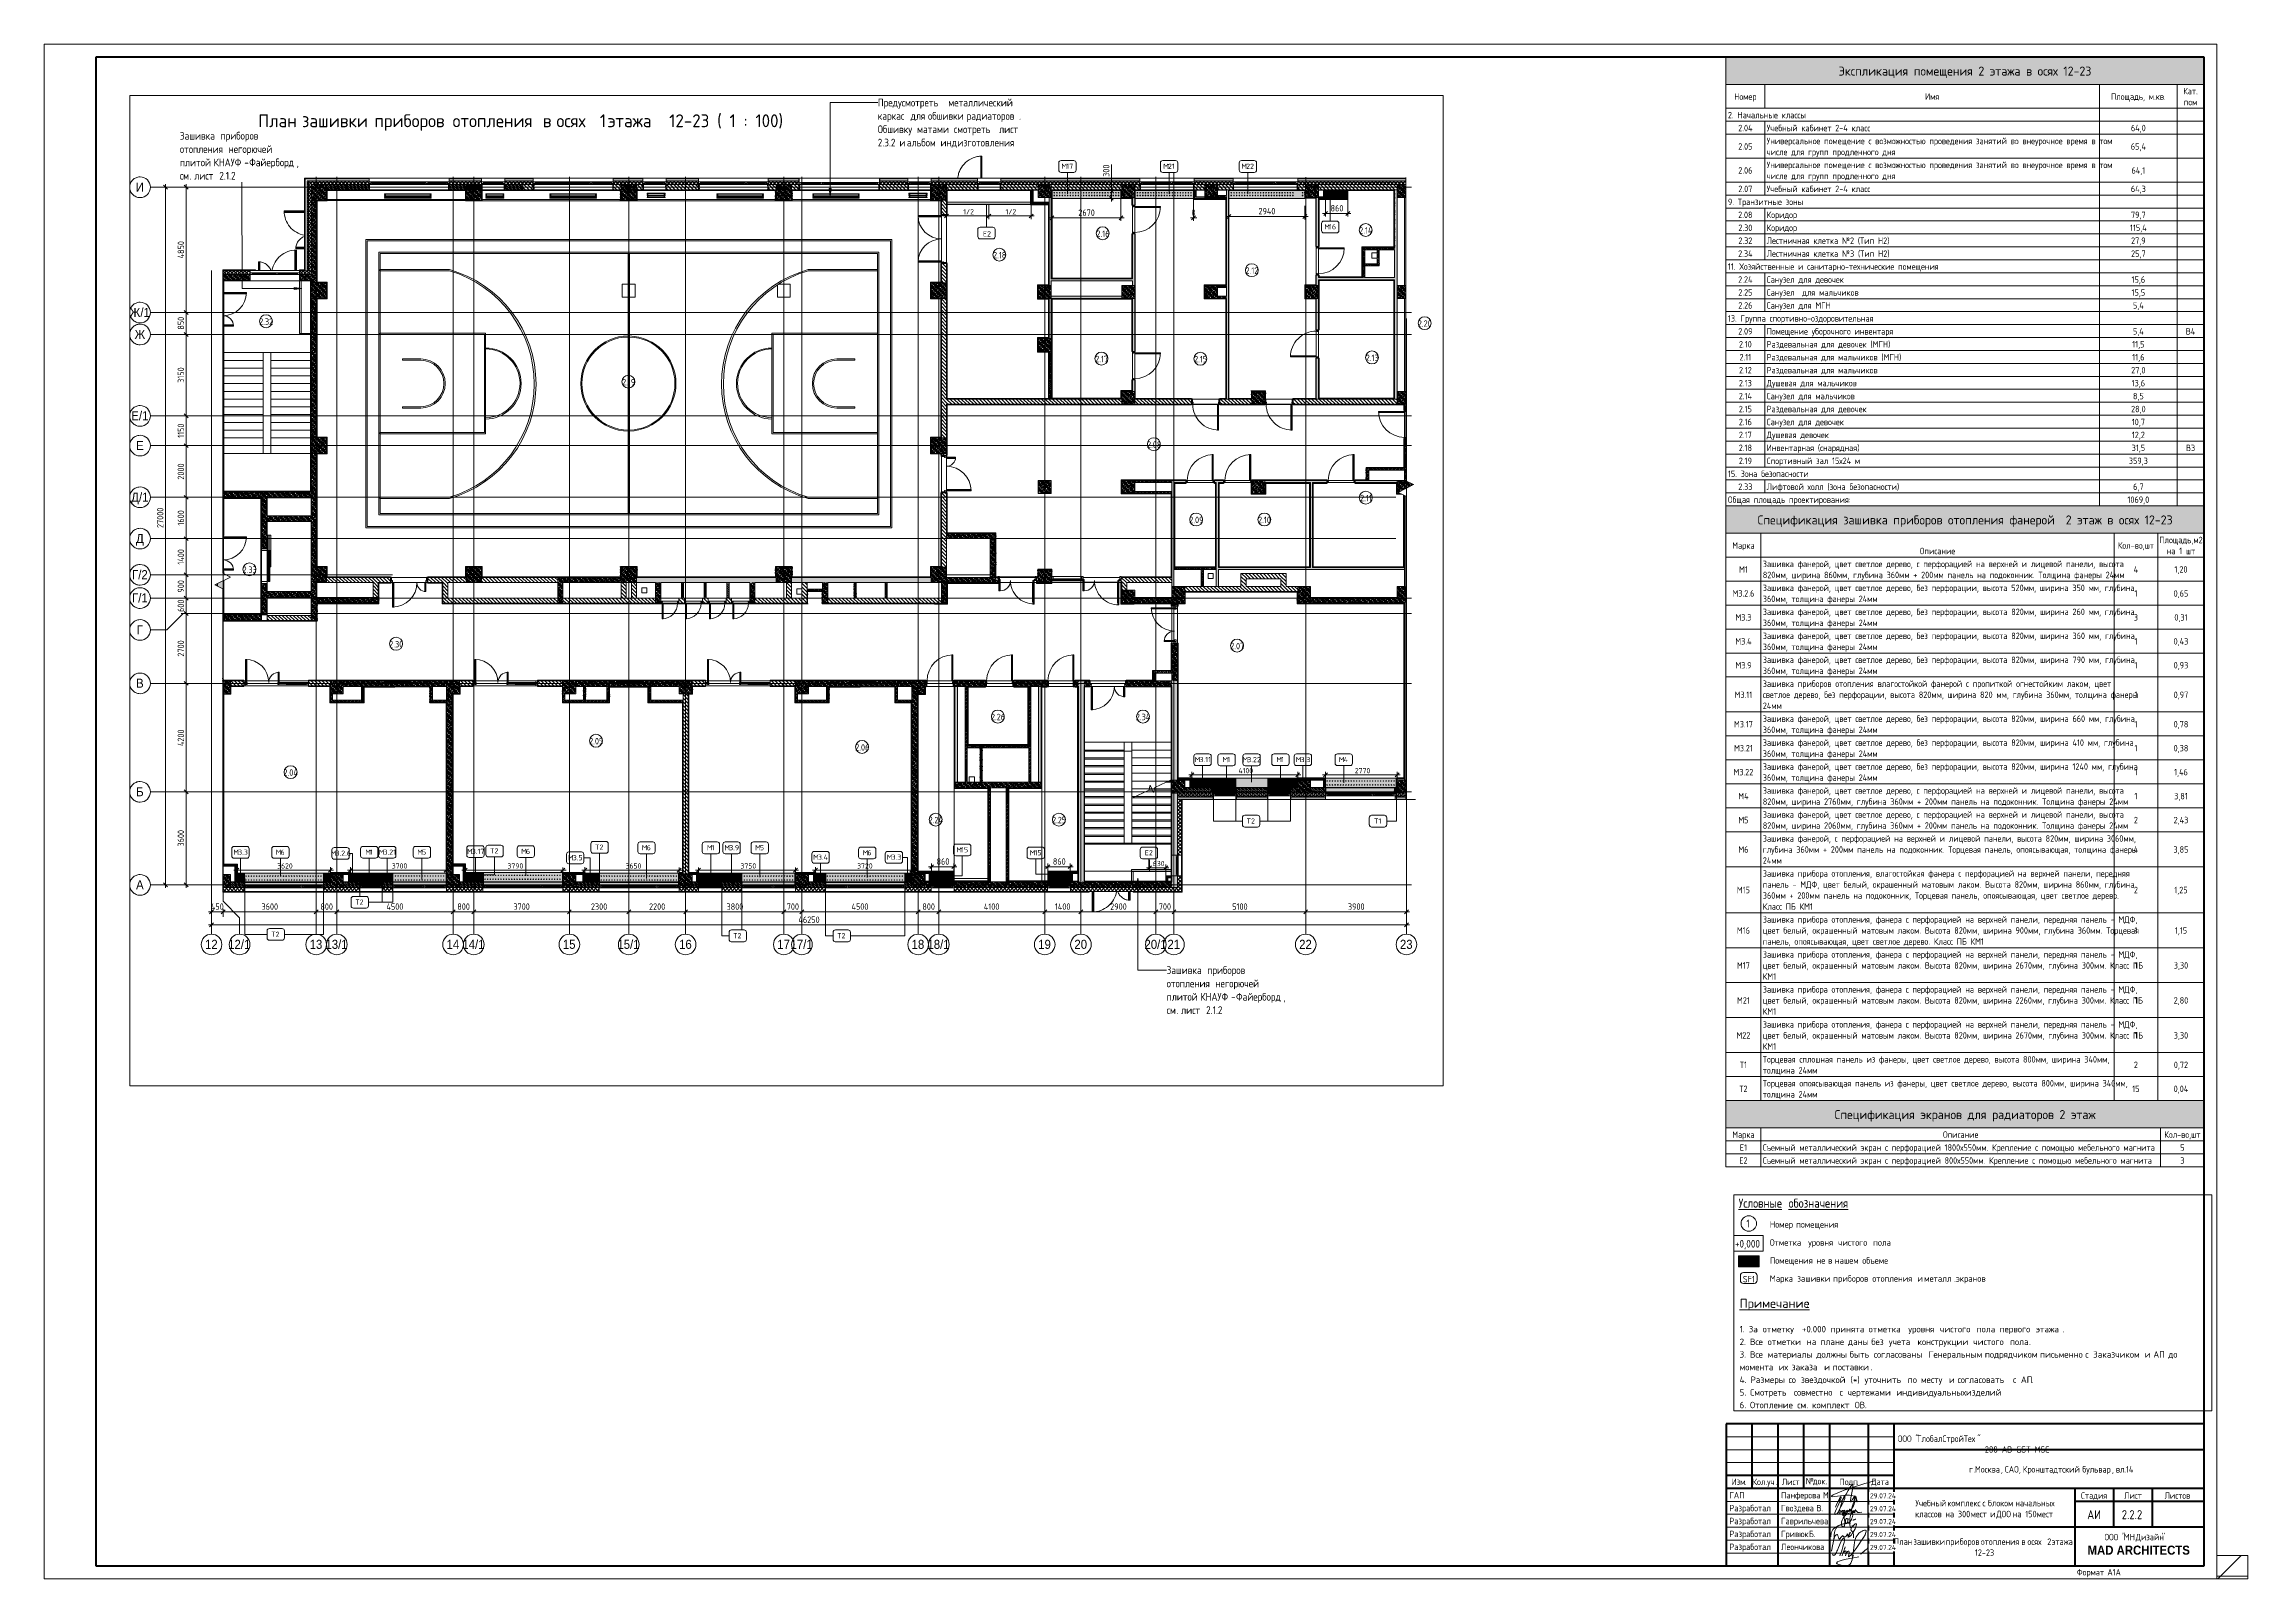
# Paper-space layout 'Layout1' of a CAD drawing. Header units: millimetres. Extents: x -841 to 12, y 0 to 594.
# The model-space entities are those that its viewports show. They can reach past a viewport. Long polylines and large blocks are cut down to what shows.
import ezdxf

# ---------------------------------------------------------------- set-up
doc = ezdxf.new("R2010")
doc.units = ezdxf.units.MM
for name, pattern in [('200_ШТРИХ__ш1_п0_6_', [800, 500, -300]), ('ADSK_Штрих_ш2 п1', [300, 200, -100]), ('Осевая', [15875, 3175, -2381.25, 7937.5, -2381.25]), ('Скрыто', [7.14375, 4.7625, -2.38125])]:
    doc.linetypes.add(name, pattern=pattern)
for name, color, linetype, lineweight in [('A-ANNO-DIMS', 7, 'Continuous', 9), ('A-ANNO-DIMS-100', 7, 'Continuous', 9), ('A-ANNO-NOTE', 7, 'Continuous', 9), ('A-AREA-IDEN', 7, 'Continuous', 9), ('A-DETL', 7, 'Continuous', 5), ('A-DETL-1', 7, 'ADSK_Штрих_ш2 п1', 9), ('A-DETL-2', 7, 'Continuous', 9), ('A-DETL-GENF', 7, 'Continuous', 9), ('A-DETL-MBND-1', 7, '200_ШТРИХ__ш1_п0_6_', 9), ('A-GLAZ-2', 7, 'Continuous', 9), ('A-GLAZ-CURT-2', 7, 'Continuous', 9), ('A-GLAZ-CWMG-3', 7, 'Continuous', 9), ('A-WALL-1', 7, 'Continuous', 9), ('A-WALL-4', 7, 'Continuous', 13), ('G-ANNO-LEGN', 7, 'Continuous', 9), ('G-ANNO-SCHD', 7, 'Continuous', 9), ('G-ANNO-TEXT', 7, 'Continuous', 9), ('G-ANNO-TTLB', 7, 'Скрыто', 9), ('I-WALL', 7, 'Continuous', 5), ('I-WALL-5', 7, 'Continuous', 9), ('M-EQPM-1', 7, 'Continuous', 9), ('S-COLS-2', 7, 'Continuous', 9), ('S-STRS-2', 7, 'Continuous', 9), ('S-STRS-MBND-2', 7, 'Continuous', 9), ('Знаки', 7, 'Continuous', 9), ('Марки для знаков', 7, 'Continuous', 9), ('Оси', 7, 'Continuous', 9), ('Оси-1', 7, 'Continuous', 20), ('Оси-2', 7, 'Осевая', 9)]:
    doc.layers.add(name, color=color, linetype=linetype, lineweight=lineweight)
for name, color, linetype, lineweight, true_color in [('A-DETL-GENF-5', 7, 'Continuous', 9, 0xaaaaaa), ('A-DETL-GENF-6', 7, 'Continuous', 9, 0xe2e2e2), ('A-DETL-GENF-7', 7, 'Continuous', 9, 0xf5f5f5), ('A-DOOR-5', 7, 'Continuous', 9, 0xaaaaaa), ('A-DOOR-6', 7, 'Continuous', 9, 0xe2e2e2), ('A-DOOR-FRAM-4', 7, 'Continuous', 9, 0xe2e2e2), ('A-DOOR-FRAM-5', 7, 'Continuous', 9, 0xaaaaaa), ('A-FLOR-3', 7, 'Continuous', 9, 0xaaaaaa), ('G-ANNO-TEXT-1', 7, 'Continuous', 9, 0x3c3c3c), ('G-ANNO-TEXT-2', 7, 'Continuous', 9, 0x008000), ('I-WALL-1', 7, 'Continuous', 5, 0xe7e7e7), ('I-WALL-4', 7, 'Continuous', 9, 0xe7e7e7), ('I-WALL-6', 7, 'Continuous', 9, 0x787878), ('I-WALL-7', 9, 'Continuous', 9, 0x808080), ('Знаки-1', 7, 'Continuous', 9, 0xd7cfbf), ('Знаки-2', 7, 'Continuous', 9, 0x787878), ('Знаки-3', 7, 'Continuous', 9, 0x383838), ('Знаки-4', 7, 'Continuous', 9, 0xddaaaa)]:
    doc.layers.add(name, color=color, linetype=linetype, lineweight=lineweight, true_color=true_color)
doc.layers.add('G-ANNO-NPLT', color=7, linetype='Continuous', plot=False)
doc.styles.add('Arial_1', font='arial.ttf', dxfattribs={"width": 0.9, "height": 350})
doc.styles.add('Arial_B', font='', dxfattribs={"width": 0.9, "height": 3.5})
doc.styles.add('GOST Common', font='GOST_Common.ttf', dxfattribs={"width": 0.9, "height": 250})
doc.styles.add('GOST Common_1', font='GOST_Common.ttf', dxfattribs={"height": 200})
doc.styles.add('GOST Common_2', font='GOST_Common.ttf', dxfattribs={"width": 0.9, "height": 300})
doc.styles.add('GOST Common_3', font='GOST_Common.ttf', dxfattribs={"height": 250})
doc.styles.add('GOST Common_4', font='GOST_Common.ttf', dxfattribs={"width": 0.9, "height": 350})
doc.styles.add('GOST Common_5', font='GOST_Common.ttf', dxfattribs={"height": 3.5})
doc.styles.add('GOST Common_6', font='GOST_Common.ttf', dxfattribs={"width": 0.9, "height": 2.5})
doc.styles.add('GOST Common_7', font='GOST_Common.ttf', dxfattribs={"width": 0.9, "height": 3.5})
doc.styles.add('GOST Common_8', font='GOST_Common.ttf', dxfattribs={"width": 0.9, "height": 2})
doc.styles.add('GOST Common_9', font='GOST_Common.ttf', dxfattribs={"height": 5})
doc.styles.add('ISOCPEUR_1', font='isocpeur.ttf', dxfattribs={"width": 0.9, "height": 250})
doc.styles.add('ISOCPEUR_2', font='isocpeur.ttf', dxfattribs={"width": 0.9, "height": 200})
doc.styles.add('ISOCPEUR_3', font='isocpeur.ttf', dxfattribs={"height": 250})
doc.styles.add('ISOCPEUR_4', font='isocpeur.ttf', dxfattribs={"height": 350})
doc.styles.get('Arial_B').set_extended_font_data('Arial', bold=True)
doc.dimstyles.new('ISO-2_0_0_9К_Средний_округл2_1', dxfattribs={"dimscale": 304.8, "dimtxt": 199.196235, "dimasz": 0.492126, "dimexe": 0.393701, "dimexo": 0, "dimgap": 0, "dimtad": 1, "dimdec": 0, "dimrnd": 10, "dimzin": 0, "dimdsep": 46, "dimtxsty": 'ISOCPEUR_2', "dimblk1": 'OBLIQUE', "dimblk2": 'OBLIQUE', "dimsah": 1, "dimcen": 0.09, "dimdle": 0.393701, "dimazin": 0, "dimtfac": 1, "dimtdec": 4, "dimtix": 1, "dimtmove": 0, "dimatfit": 3, "dimfxl": 1, "dimtvp": 1, "dimtolj": 1, "dimtzin": 0, "dimarcsym": 2})
doc.dimstyles.new('ISO-2_5_0_9К_БОЛЬШОЙ', dxfattribs={"dimscale": 304.8, "dimtxt": 248.995294, "dimasz": 0.492126, "dimexe": 0.393701, "dimexo": 0.984252, "dimgap": 0, "dimtad": 1, "dimdec": 0, "dimrnd": 10, "dimzin": 0, "dimdsep": 46, "dimtxsty": 'ISOCPEUR_1', "dimblk1": 'OBLIQUE', "dimblk2": 'OBLIQUE', "dimsah": 1, "dimcen": 0.09, "dimdle": 0.393701, "dimazin": 0, "dimtfac": 1, "dimtdec": 4, "dimtix": 1, "dimtmove": 0, "dimatfit": 3, "dimfxl": 1, "dimtvp": 1, "dimtolj": 1, "dimtzin": 0, "dimarcsym": 2})
doc.dimstyles.new('ISO-2_5_0_9К_БОЛЬШОЙ_1', dxfattribs={"dimscale": 304.8, "dimtxt": 248.995294, "dimasz": 0.492126, "dimexe": 0.393701, "dimexo": 0.984252, "dimgap": 0, "dimtad": 1, "dimdec": 0, "dimrnd": 10, "dimzin": 0, "dimdsep": 46, "dimtxsty": 'ISOCPEUR_1', "dimblk1": 'OBLIQUE', "dimblk2": 'OBLIQUE', "dimsah": 1, "dimcen": 0.09, "dimdle": 0.393701, "dimazin": 0, "dimtfac": 1, "dimtdec": 4, "dimtix": 1, "dimtmove": 2, "dimatfit": 3, "dimfxl": 1, "dimtvp": 1, "dimtolj": 1, "dimtzin": 0, "dimarcsym": 2})
doc.dimstyles.new('ISO-2_5_0_9К_БОЛЬШОЙ_округление', dxfattribs={"dimscale": 304.8, "dimtxt": 248.995294, "dimasz": 0.492126, "dimexe": 0.393701, "dimexo": 0, "dimgap": 0, "dimtad": 1, "dimdec": 0, "dimrnd": 10, "dimzin": 0, "dimdsep": 46, "dimtxsty": 'ISOCPEUR_1', "dimblk1": 'OBLIQUE', "dimblk2": 'OBLIQUE', "dimsah": 1, "dimcen": 0.09, "dimdle": 0.393701, "dimazin": 0, "dimtfac": 1, "dimtdec": 4, "dimtix": 1, "dimtmove": 0, "dimatfit": 3, "dimfxl": 1, "dimtvp": 1, "dimtolj": 1, "dimtzin": 0, "dimarcsym": 2})
doc.dimstyles.new('ISO-2_5_0_9К_БОЛЬШОЙ_округление_1', dxfattribs={"dimscale": 304.8, "dimtxt": 248.995294, "dimasz": 0.492126, "dimexe": 0.393701, "dimexo": 0, "dimgap": 0, "dimtad": 1, "dimdec": 0, "dimrnd": 10, "dimzin": 0, "dimdsep": 46, "dimtxsty": 'ISOCPEUR_1', "dimblk1": 'OBLIQUE', "dimblk2": 'OBLIQUE', "dimsah": 1, "dimcen": 0.09, "dimdle": 0.393701, "dimazin": 0, "dimtfac": 1, "dimtdec": 4, "dimtix": 1, "dimtmove": 1, "dimatfit": 3, "dimfxl": 1, "dimtvp": 1, "dimtolj": 1, "dimtzin": 0, "dimarcsym": 2})
pattern_1 = [(45, (96951.9, 0), (-57.02463, 57.02463), []), (45, (97008.92, 0), (-57.02463, 57.02463), [100.806, -20.161, 3.353, -16.808])]
pattern_2 = [(135, (96951.9, 0), (-70.71068, -70.71068), [])]
pattern_3 = [(135, (96951.896, 0), (-35.35534, -35.35534), [])]
pattern_4 = [(45, (96951.9, 0), (-70.71068, 70.71068), []), (135, (96951.9, 0), (-70.71068, -70.71068), [])]
pattern_5 = [(45, (96951.896, 0), (-35.35534, 35.35534), [])]
pattern_6 = [(135, (1576.41, 164.685), (-14.14214, -14.14214), []), (225, (1576.41, 164.685), (14.14214, -14.14214), [])]
pattern_7 = [(45, (-546.384, 164.685), (-14.1421, 14.1421), []), (135, (-546.384, 164.685), (-14.1421, -14.1421), [])]
pattern_8 = [(135, (96951.9, 0), (-75.43415, -75.43415), [106.68, -17.78, 3.556, -17.78]), (135, (96951.9, 75.39), (-75.43415, -75.43415), []), (50, (96951.9, 0), (127.52922, -11.15758), [13.335, -146.685]), (355, (96951.9, 0), (-24.66966, 133.74002), [10.668, -117.348]), (100.451, (96962.52, -0.93), (102.85973, 122.58178), [11.333, -124.663]), (46.184, (96951.9, 35.56), (189.75516, -29.43036), [20.002, -220.027]), (96.636, (96967.7, 33.1), (166.1822, 173.1996), [17, -186.995]), (351.184, (96951.9, 35.56), (166.18393, 173.19757), [16.002, -176.022]), (21, (96969.68, 26.67), (106.13027, -71.58603), [13.335, -146.685]), (326, (96969.68, 26.67), (43.26188, 128.93175), [10.668, -117.348]), (71.451, (96978.52, 20.7), (149.39198, 57.34505), [11.333, -124.663]), (37.5, (96951.896, 0), (2.162228, 59.188357), [3.353, -112.573, 3.353, -115.773, -117.792]), (37.5, (96951.896, 0), (2.162228, 59.188357), [-235.052, 3.353, -114.44]), (7.5, (96951.896, 0), (46.773857, 70.126152), [3.353, -64.567, 3.353, -109.906, -44.894]), (7.5, (96951.896, 0), (46.773857, 70.126152), [-181.178, 3.353, -41.542]), (327.5, (96912.247, 0), (94.91367, -4.010093), [3.353, -41.097, 3.353, -135.331, -184.023]), (327.5, (96912.247, 0), (94.91367, -4.010093), [-183.134, 3.353, -180.67]), (317.5, (96894.47, 0), (103.69057, 17.79882), [3.353, -54.432, 3.353, -88.748, -130.683]), (317.5, (96894.47, 0), (103.69057, 17.79882), [-149.885, 3.353, -127.33])]
pattern_9 = [(135, (1751.41, 174.685), (-14.14214, -14.14214), []), (225, (1751.41, 174.685), (14.14214, -14.14214), [])]
pattern_10 = [(45, (-371.384, 174.685), (-14.1421, 14.1421), []), (135, (-371.384, 174.685), (-14.1421, -14.1421), [])]
pattern_11 = [(135, (1751.41, 104.685), (-14.14214, -14.14214), []), (225, (1751.41, 104.685), (14.14214, -14.14214), [])]
pattern_12 = [(45, (-371.384, 104.685), (-14.1421, 14.1421), []), (135, (-371.384, 104.685), (-14.1421, -14.1421), [])]
pattern_13 = [(0, (96951.896, 0), (121.92, 30.48), [10.058, -81.382, 10.058, -81.382, -487.68]), (0, (96951.896, 0), (121.92, 30.48), [-182.88, 10.058, -172.822, 10.058, -81.382, -213.36]), (0, (96951.896, 0), (121.92, 30.48), [-457.2, 10.058, -50.902, 10.058, -142.342]), (120, (96997.616, 15.24), (-87.356454, 90.345817), [10.058, -81.382, 10.058, -81.382, -487.68]), (120, (96997.616, 15.24), (-87.356454, 90.345817), [-182.88, 10.058, -172.822, 10.058, -81.382, -213.36]), (120, (96997.616, 15.24), (-87.356454, 90.345817), [-457.2, 10.058, -50.902, 10.058, -142.342]), (240, (97012.856, 76.2), (-34.563546, -120.825817), [10.058, -81.382, 10.058, -81.382, -487.68]), (240, (97012.856, 76.2), (-34.563546, -120.825817), [-182.88, 10.058, -172.822, 10.058, -81.382, -213.36]), (240, (97012.856, 76.2), (-34.563546, -120.825817), [-457.2, 10.058, -50.902, 10.058, -142.342])]
pattern_14 = [(45, (96951.9, 0), (-106.06602, 106.06602), []), (135, (96951.9, 0), (-106.06602, -106.06602), [])]

psp = doc.layouts.get("Layout1")

# ---------------------------------------------------------------- texts
at = {"layer": 'G-ANNO-SCHD', "line_spacing_factor": 1.022761}
for s, insert, char_height, width, attachment_point, style in [('Экспликация помещения 2 этажа в осях 12-23', (-97.51, 585.3), 3.5, 118.8509, 2, 'GOST Common_5'), ('Номер', (-182.52, 574.92), 2.5, 9.896, 2, 'GOST Common_6'), ('Имя', (-110.21, 574.92), 2.5, 6.1548, 2, 'GOST Common_6'), ('Площадь, м.кв.', (-30.41, 574.92), 2.5, 23.8349, 2, 'GOST Common_6'), ('Кат.\\Pпом', (-10.21, 577.05), 2.5, 7.5125, 2, 'GOST Common_6'), ('2. Начальные классы', (-189.27, 567.77), 2.5, 33.7611, 1, 'GOST Common_6'), ('2.04', (-182.52, 562.76), 2.5, 6.6979, 2, 'GOST Common_6'), ('2.05', (-182.52, 555.62), 2.5, 6.4264, 2, 'GOST Common_6'), ('Учебный кабинет 2-4 класс', (-174.27, 562.76), 2.5, 45.3768, 1, 'GOST Common_6'), ('Универсальное помещение с возможностью проведения занятий во внеурочное время в том\\Pчисле для групп продленного дня', (-174.27, 557.75), 2.5, 150.2503, 1, 'GOST Common_6'), ('65,4', (-30.41, 555.62), 2.5, 6.8186, 2, 'GOST Common_6'), ('64,0', (-30.41, 562.76), 2.5, 6.8186, 2, 'GOST Common_6'), ('2.06', (-182.52, 546.35), 2.5, 6.4264, 2, 'GOST Common_6'), ('Универсальное помещение с возможностью проведения занятий во внеурочное время в том\\Pчисле для групп продленного дня', (-174.27, 548.48), 2.5, 150.2503, 1, 'GOST Common_6'), ('64,1', (-30.41, 546.35), 2.5, 6.3057, 2, 'GOST Common_6'), ('2.07', (-182.52, 539.21), 2.5, 6.4264, 2, 'GOST Common_6'), ('Учебный кабинет 2-4 класс', (-174.27, 539.21), 2.5, 45.3768, 1, 'GOST Common_6'), ('64,3', (-30.41, 539.21), 2.5, 6.8186, 2, 'GOST Common_6'), ('9. Транзитные зоны', (-189.27, 534.19), 2.5, 32.1318, 1, 'GOST Common_6'), ('2.08', (-182.52, 529.18), 2.5, 6.4264, 2, 'GOST Common_6'), ('Коридор', (-174.27, 529.18), 2.5, 13.3656, 1, 'GOST Common_6'), ('79,7', (-30.41, 529.18), 2.5, 6.5471, 2, 'GOST Common_6'), ('2.30', (-182.52, 524.17), 2.5, 6.4264, 2, 'GOST Common_6'), ('Коридор', (-174.27, 524.17), 2.5, 13.3656, 1, 'GOST Common_6'), ('115,4', (-30.41, 524.17), 2.5, 7.6634, 2, 'GOST Common_6'), ('2.34', (-182.52, 514.15), 2.5, 6.6979, 2, 'GOST Common_6'), ('2.32', (-182.52, 519.16), 2.5, 6.4264, 2, 'GOST Common_6'), ('Лестничная клетка №2 (Тип Н2)', (-174.27, 519.16), 2.5, 52.4971, 1, 'GOST Common_6'), ('Лестничная клетка №3 (Тип Н2)', (-174.27, 514.15), 2.5, 52.4971, 1, 'GOST Common_6'), ('27,9', (-30.41, 519.16), 2.5, 6.5471, 2, 'GOST Common_6'), ('25,7', (-30.41, 514.15), 2.5, 6.5471, 2, 'GOST Common_6'), ('11. Хозяйственные и санитарно-технические помещения', (-189.27, 509.14), 2.5, 92.8052, 1, 'GOST Common_6'), ('2.24', (-182.52, 504.12), 2.5, 6.6979, 2, 'GOST Common_6'), ('Санузел для девочек', (-174.27, 504.12), 2.5, 33.8214, 1, 'GOST Common_6'), ('15,6', (-30.41, 504.12), 2.5, 6.0341, 2, 'GOST Common_6'), ('2.25', (-182.52, 499.11), 2.5, 6.4264, 2, 'GOST Common_6'), ('Санузел  для мальчиков', (-174.27, 499.11), 2.5, 39.041, 1, 'GOST Common_6'), ('15,5', (-30.41, 499.11), 2.5, 6.0341, 2, 'GOST Common_6'), ('13. Группа спортивно-оздоровительная', (-189.27, 489.09), 2.5, 65.1688, 1, 'GOST Common_6'), ('2.26', (-182.52, 494.1), 2.5, 6.4264, 2, 'GOST Common_6'), ('Санузел для МГН', (-174.27, 494.1), 2.5, 27.1537, 1, 'GOST Common_6'), ('5,4', (-30.41, 494.1), 2.5, 4.948, 2, 'GOST Common_6'), ('2.09', (-182.52, 484.08), 2.5, 6.4264, 2, 'GOST Common_6'), ('2.10', (-182.52, 479.07), 2.5, 5.9135, 2, 'GOST Common_6'), ('Помещение уборочного инвентаря', (-174.27, 484.08), 2.5, 56.4193, 1, 'GOST Common_6'), ('Раздевальная для девочек (МГН)', (-174.27, 479.07), 2.5, 53.5229, 1, 'GOST Common_6'), ('11,5', (-30.41, 479.07), 2.5, 5.5212, 2, 'GOST Common_6'), ('5,4', (-30.41, 484.08), 2.5, 4.948, 2, 'GOST Common_6'), ('В4', (-10.21, 484.08), 2.5, 4.2842, 2, 'GOST Common_6'), ('2.11', (-182.52, 474.06), 2.5, 5.4006, 2, 'GOST Common_6'), ('Раздевальная для мальчиков (МГН)', (-174.27, 474.06), 2.5, 57.8072, 1, 'GOST Common_6'), ('11,6', (-30.41, 474.06), 2.5, 5.5212, 2, 'GOST Common_6'), ('2.13', (-182.52, 464.03), 2.5, 5.9135, 2, 'GOST Common_6'), ('2.12', (-182.52, 469.04), 2.5, 5.9135, 2, 'GOST Common_6'), ('Душевая для мальчиков', (-174.27, 464.03), 2.5, 39.3125, 1, 'GOST Common_6'), ('Раздевальная для мальчиков', (-174.27, 469.04), 2.5, 48.2732, 1, 'GOST Common_6'), ('27,0', (-30.41, 469.04), 2.5, 6.5471, 2, 'GOST Common_6'), ('13,6', (-30.41, 464.03), 2.5, 6.0341, 2, 'GOST Common_6'), ('2.14', (-182.52, 459.02), 2.5, 6.185, 2, 'GOST Common_6'), ('2.15', (-182.52, 454.01), 2.5, 5.9135, 2, 'GOST Common_6'), ('Санузел для мальчиков', (-174.27, 459.02), 2.5, 38.1057, 1, 'GOST Common_6'), ('Раздевальная для девочек', (-174.27, 454.01), 2.5, 43.989, 1, 'GOST Common_6'), ('28,0', (-30.41, 454.01), 2.5, 6.5471, 2, 'GOST Common_6'), ('8,5', (-30.41, 459.02), 2.5, 4.6765, 2, 'GOST Common_6'), ('2.16', (-182.52, 449), 2.5, 5.9135, 2, 'GOST Common_6'), ('2.17', (-182.52, 443.99), 2.5, 5.9135, 2, 'GOST Common_6'), ('Душевая девочек', (-174.27, 443.99), 2.5, 28.4812, 1, 'GOST Common_6'), ('Санузел для девочек', (-174.27, 449), 2.5, 33.8214, 1, 'GOST Common_6'), ('10,7', (-30.41, 449), 2.5, 6.0341, 2, 'GOST Common_6'), ('12,2', (-30.41, 443.99), 2.5, 6.0341, 2, 'GOST Common_6'), ('2.18', (-182.52, 438.98), 2.5, 5.9135, 2, 'GOST Common_6'), ('Инвентарная (снарядная)', (-174.27, 438.98), 2.5, 42.1787, 1, 'GOST Common_6'), ('31,5', (-30.41, 438.98), 2.5, 6.0341, 2, 'GOST Common_6'), ('В3', (-10.21, 438.98), 2.5, 4.0127, 2, 'GOST Common_6'), ('15. Зона безопасности', (-189.27, 428.95), 2.5, 36.4764, 1, 'GOST Common_6'), ('2.19', (-182.52, 433.96), 2.5, 5.9135, 2, 'GOST Common_6'), ('Спортивный зал 15х24 м', (-174.27, 433.96), 2.5, 39.3427, 1, 'GOST Common_6'), ('359,3', (-30.41, 433.96), 2.5, 8.4176, 2, 'GOST Common_6'), ('Общая площадь проектирования:', (-189.27, 418.93), 2.5, 54.5789, 1, 'GOST Common_6'), ('2.33', (-182.52, 423.94), 2.5, 6.4264, 2, 'GOST Common_6'), ('Лифтовой холл (зона безопасности)', (-174.27, 423.94), 2.5, 59.0743, 1, 'GOST Common_6'), ('1069,0', (-30.41, 418.93), 2.5, 9.7753, 2, 'GOST Common_6'), ('6,7', (-30.41, 423.94), 2.5, 4.6765, 2, 'GOST Common_6'), ('Спецификация зашивка приборов отопления фанерой  2 этаж в осях 12-23', (-97.46, 411.59), 3.5, 192.383, 2, 'GOST Common_5'), ('Марка', (-183.27, 401.2), 2.5, 10.4391, 2, 'GOST Common_6'), ('Кол-во,шт', (-31.36, 401.2), 2.5, 17.2577, 2, 'GOST Common_6'), ('Площадь,м2\\Pна 1 шт', (-13.92, 403.33), 2.5, 19.3998, 2, 'GOST Common_6'), ('Зашивка фанерой, цвет светлое дерево, с перфорацией на верхней и лицевой панели, высота\\P820мм, ширина 860мм, глубина 360мм + 200мм панель на подоконник. Толщина фанеры 24мм', (-175.77, 394.06), 2.5, 154.3837, 1, 'GOST Common_6'), ('Описание', (-108.16, 399.07), 2.5, 15.2664, 2, 'GOST Common_6'), ('М1', (-183.27, 391.93), 2.5, 3.7713, 2, 'GOST Common_6'), ('Зашивка фанерой, цвет светлое дерево, без перфорации, высота 520мм, ширина 350 мм, глубина\\P360мм, толщина фанеры 24мм', (-175.77, 384.79), 2.5, 159.6033, 1, 'GOST Common_6'), ('\\fGOST Common|b0|i0|c204|p34|;\\W.9;4', (-31.36, 391.93), 2.5, 2.1421, 2, 'GOST Common_6'), ('1,20', (-13.92, 391.93), 2.5, 6.0341, 2, 'GOST Common_6'), ('М3.2.6', (-183.27, 382.66), 2.5, 9.6546, 2, 'GOST Common_6'), ('Зашивка фанерой, цвет светлое дерево, без перфорации, высота 820мм, ширина 260 мм, глубина\\P360мм, толщина фанеры 24мм', (-175.77, 375.52), 2.5, 159.6033, 1, 'GOST Common_6'), ('\\fGOST Common|b0|i0|c204|p34|;\\W.9;1', (-31.36, 382.66), 2.5, 1.3577, 2, 'GOST Common_6'), ('0,65', (-13.92, 382.66), 2.5, 6.5471, 2, 'GOST Common_6'), ('М3.3', (-183.27, 373.38), 2.5, 6.9694, 2, 'GOST Common_6'), ('\\fGOST Common|b0|i0|c204|p34|;\\W.9;3', (-31.36, 373.38), 2.5, 1.8706, 2, 'GOST Common_6'), ('0,31', (-13.92, 373.38), 2.5, 6.0341, 2, 'GOST Common_6'), ('М3.4', (-183.27, 364.11), 2.5, 7.241, 2, 'GOST Common_6'), ('Зашивка фанерой, цвет светлое дерево, без перфорации, высота 820мм, ширина 360 мм, глубина\\P360мм, толщина фанеры 24мм', (-175.77, 366.24), 2.5, 159.6033, 1, 'GOST Common_6'), ('\\fGOST Common|b0|i0|c204|p34|;\\W.9;1', (-31.36, 364.11), 2.5, 1.3577, 2, 'GOST Common_6'), ('0,43', (-13.92, 364.11), 2.5, 6.8186, 2, 'GOST Common_6'), ('М3.9', (-183.27, 354.84), 2.5, 6.9694, 2, 'GOST Common_6'), ('Зашивка фанерой, цвет светлое дерево, без перфорации, высота 820мм, ширина 790 мм, глубина\\P360мм, толщина фанеры 24мм', (-175.77, 356.97), 2.5, 159.6033, 1, 'GOST Common_6'), ('\\fGOST Common|b0|i0|c204|p34|;\\W.9;1', (-31.36, 354.84), 2.5, 1.3577, 2, 'GOST Common_6'), ('0,93', (-13.92, 354.84), 2.5, 6.5471, 2, 'GOST Common_6'), ('М3.11', (-183.27, 343.43), 2.5, 7.8142, 2, 'GOST Common_6'), ('Зашивка приборов отопления влагостойкой фанерой с пропиткой огнестойким лаком, цвет\\Pсветлое дерево, без перфорации, высота 820мм, ширина 820 мм, глубина 360мм, толщина фанеры\\P24мм', (-175.77, 347.7), 2.5, 159.9955, 1, 'GOST Common_6'), ('\\fGOST Common|b0|i0|c204|p34|;\\W.9;1', (-31.36, 343.43), 2.5, 1.3577, 2, 'GOST Common_6'), ('0,97', (-13.92, 343.43), 2.5, 6.5471, 2, 'GOST Common_6'), ('Зашивка фанерой, цвет светлое дерево, без перфорации, высота 820мм, ширина 660 мм, глубина\\P360мм, толщина фанеры 24мм', (-175.77, 334.16), 2.5, 159.6033, 1, 'GOST Common_6'), ('М3.17', (-183.27, 332.03), 2.5, 8.3271, 2, 'GOST Common_6'), ('Зашивка фанерой, цвет светлое дерево, без перфорации, высота 820мм, ширина 410 мм, глубина\\P360мм, толщина фанеры 24мм', (-175.77, 324.89), 2.5, 159.3619, 1, 'GOST Common_6'), ('\\fGOST Common|b0|i0|c204|p34|;\\W.9;1', (-31.36, 332.03), 2.5, 1.3577, 2, 'GOST Common_6'), ('0,78', (-13.92, 332.03), 2.5, 6.5471, 2, 'GOST Common_6'), ('М3.21', (-183.27, 322.76), 2.5, 8.3271, 2, 'GOST Common_6'), ('Зашивка фанерой, цвет светлое дерево, без перфорации, высота 820мм, ширина 1240 мм, глубина\\P360мм, толщина фанеры 24мм', (-175.77, 315.62), 2.5, 161.2325, 1, 'GOST Common_6'), ('\\fGOST Common|b0|i0|c204|p34|;\\W.9;1', (-31.36, 322.76), 2.5, 1.3577, 2, 'GOST Common_6'), ('0,38', (-13.92, 322.76), 2.5, 6.5471, 2, 'GOST Common_6'), ('М3.22', (-183.27, 313.48), 2.5, 8.84, 2, 'GOST Common_6'), ('\\fGOST Common|b0|i0|c204|p34|;\\W.9;1', (-31.36, 313.48), 2.5, 1.3577, 2, 'GOST Common_6'), ('1,46', (-13.92, 313.48), 2.5, 6.3057, 2, 'GOST Common_6'), ('М4', (-183.27, 304.21), 2.5, 4.5558, 2, 'GOST Common_6'), ('Зашивка фанерой, цвет светлое дерево, с перфорацией на верхней и лицевой панели, высота\\P820мм, ширина 2760мм, глубина 360мм + 200мм панель на подоконник. Толщина фанеры 24мм', (-175.77, 306.34), 2.5, 154.3837, 1, 'GOST Common_6'), ('\\fGOST Common|b0|i0|c204|p34|;\\W.9;1', (-31.36, 304.21), 2.5, 1.3577, 2, 'GOST Common_6'), ('3,81', (-13.92, 304.21), 2.5, 6.0341, 2, 'GOST Common_6'), ('М5', (-183.27, 294.94), 2.5, 4.2842, 2, 'GOST Common_6'), ('Зашивка фанерой, цвет светлое дерево, с перфорацией на верхней и лицевой панели, высота\\P820мм, ширина 2060мм, глубина 360мм + 200мм панель на подоконник. Толщина фанеры 24мм', (-175.77, 297.07), 2.5, 154.3837, 1, 'GOST Common_6'), ('\\fGOST Common|b0|i0|c204|p34|;\\W.9;2', (-31.36, 294.94), 2.5, 1.8706, 2, 'GOST Common_6'), ('2,43', (-13.92, 294.94), 2.5, 6.8186, 2, 'GOST Common_6'), ('М6', (-183.27, 283.54), 2.5, 4.2842, 2, 'GOST Common_6'), ('Зашивка фанерой, с перфорацией на верхней и лицевой панели, высота 820мм, ширина 3060мм,\\Pглубина 360мм + 200мм панель на подоконник. Торцевая панель, опоясывающая, толщина фанеры\\P24мм', (-175.77, 287.8), 2.5, 160.7799, 1, 'GOST Common_6'), ('\\fGOST Common|b0|i0|c204|p34|;\\W.9;4', (-31.36, 283.54), 2.5, 2.1421, 2, 'GOST Common_6'), ('3,85', (-13.92, 283.54), 2.5, 6.5471, 2, 'GOST Common_6'), ('Зашивка прибора отопления, влагостойкая фанера с перфорацией на верхней панели, передняя\\Pпанель - МДФ, цвет белый, окрашенный матовым лаком. Высота 820мм, ширина 860мм, глубина\\P360мм + 200мм панель на подоконник, Торцевая панель, опоясывающая, цвет светлое дерево.\\PКласс ПБ КМ1', (-175.77, 274.26), 2.5, 158.7585, 1, 'GOST Common_6'), ('М15', (-183.27, 267.87), 2.5, 5.6419, 2, 'GOST Common_6'), ('\\fGOST Common|b0|i0|c204|p34|;\\W.9;2', (-31.36, 267.87), 2.5, 1.8706, 2, 'GOST Common_6'), ('1,25', (-13.92, 267.87), 2.5, 6.0341, 2, 'GOST Common_6'), ('Зашивка прибора отопления, фанера с перфорацией на верхней панели, передняя панель - МДФ,\\Pцвет белый, окрашенный матовым лаком. Высота 820мм, ширина 900мм, глубина 360мм. Торцевая\\Pпанель, опоясывающая, цвет светлое дерево. Класс ПБ КМ1', (-175.77, 256.47), 2.5, 160.267, 1, 'GOST Common_6'), ('М16', (-183.27, 252.2), 2.5, 5.6419, 2, 'GOST Common_6'), ('\\fGOST Common|b0|i0|c204|p34|;\\W.9;1', (-31.36, 252.2), 2.5, 1.3577, 2, 'GOST Common_6'), ('1,15', (-13.92, 252.2), 2.5, 5.5212, 2, 'GOST Common_6'), ('Зашивка прибора отопления, фанера с перфорацией на верхней панели, передняя панель - МДФ,\\Pцвет белый, окрашенный матовым лаком. Высота 820мм, ширина 2670мм, глубина 300мм. Класс ПБ\\PКМ1', (-175.77, 242.93), 2.5, 160.9911, 1, 'GOST Common_6'), ('М17', (-183.27, 238.67), 2.5, 5.6419, 2, 'GOST Common_6'), ('\\fGOST Common|b0|i0|c204|p34|;\\W.9;1', (-31.36, 238.67), 2.5, 1.3577, 2, 'GOST Common_6'), ('3,30', (-13.92, 238.67), 2.5, 6.5471, 2, 'GOST Common_6'), ('М21', (-183.27, 225.14), 2.5, 5.6419, 2, 'GOST Common_6'), ('Зашивка прибора отопления, фанера с перфорацией на верхней панели, передняя панель - МДФ,\\Pцвет белый, окрашенный матовым лаком. Высота 820мм, ширина 2260мм, глубина 300мм. Класс ПБ\\PКМ1', (-175.77, 229.4), 2.5, 160.9911, 1, 'GOST Common_6'), ('\\fGOST Common|b0|i0|c204|p34|;\\W.9;1', (-31.36, 225.14), 2.5, 1.3577, 2, 'GOST Common_6'), ('2,80', (-13.92, 225.14), 2.5, 6.5471, 2, 'GOST Common_6'), ('Зашивка прибора отопления, фанера с перфорацией на верхней панели, передняя панель - МДФ,\\Pцвет белый, окрашенный матовым лаком. Высота 820мм, ширина 2670мм, глубина 300мм. Класс ПБ\\PКМ1', (-175.77, 215.86), 2.5, 160.9911, 1, 'GOST Common_6'), ('М22', (-183.27, 211.6), 2.5, 6.1548, 2, 'GOST Common_6'), ('\\fGOST Common|b0|i0|c204|p34|;\\W.9;1', (-31.36, 211.6), 2.5, 1.3577, 2, 'GOST Common_6'), ('3,30', (-13.92, 211.6), 2.5, 6.5471, 2, 'GOST Common_6'), ('Т1', (-183.27, 200.2), 2.5, 3.4998, 2, 'GOST Common_6'), ('Торцевая сплошная панель из фанеры, цвет светлое дерево, высота 800мм, ширина 340мм,\\Pтолщина 24мм', (-175.77, 202.33), 2.5, 149.8581, 1, 'GOST Common_6'), ('\\fGOST Common|b0|i0|c204|p34|;\\W.9;2', (-31.36, 200.2), 2.5, 1.8706, 2, 'GOST Common_6'), ('0,72', (-13.92, 200.2), 2.5, 6.5471, 2, 'GOST Common_6'), ('Т2', (-183.27, 190.92), 2.5, 4.0127, 2, 'GOST Common_6'), ('Торцевая опоясывающая панель из фанеры, цвет светлое дерево, высота 800мм, ширина 340мм,\\Pтолщина 24мм', (-175.77, 193.06), 2.5, 158.5775, 1, 'GOST Common_6'), ('15', (-31.36, 190.92), 2.5, 3.2283, 2, 'GOST Common_6'), ('0,04', (-13.92, 190.92), 2.5, 6.8186, 2, 'GOST Common_6'), ('Спецификация экранов для радиаторов 2 этаж', (-97.48, 181.45), 3.5, 122.9055, 2, 'GOST Common_5'), ('Марка', (-183.27, 173.2), 2.5, 10.4391, 2, 'GOST Common_6'), ('Описание', (-99.16, 173.2), 2.5, 15.2664, 2, 'GOST Common_6'), ('Кол-во,шт', (-13.37, 173.2), 2.5, 17.2577, 2, 'GOST Common_6'), ('E2', (-183.27, 163.18), 2.5, 3.7412, 2, 'GOST Common_6'), ('E1', (-183.27, 168.19), 2.5, 3.2283, 2, 'GOST Common_6'), ('Съемный металлический экран с перфорацией 1800х550мм. Крепление с помощью мебельного магнита', (-175.77, 168.19), 2.5, 167.8097, 1, 'GOST Common_6'), ('Съемный металлический экран с перфорацией 800х550мм. Крепление с помощью мебельного магнита', (-175.77, 163.18), 2.5, 166.452, 1, 'GOST Common_6'), ('\\fGOST Common|b0|i0|c204|p34|;\\W.9;3', (-13.37, 163.18), 2.5, 1.8706, 2, 'GOST Common_6'), ('\\fGOST Common|b0|i0|c204|p34|;\\W.9;5', (-13.37, 168.19), 2.5, 1.8706, 2, 'GOST Common_6')]:
    psp.add_mtext(s, dxfattribs=dict(at, insert=insert, char_height=char_height, width=width, attachment_point=attachment_point, style=style))
at = {"layer": 'G-ANNO-TTLB', "linetype": 'Continuous', "attachment_point": 1}
for s, insert, char_height, width, style in [('План', (-758.09, 566.82), 5, 18.4388, 'GOST Common_9'), ('\\fGOST Common|b0|i0|c204|p34|; ', (-742.88, 566.82), 5, 2.0844, 'GOST Common_9'), ('зашивки', (-741.16, 566.82), 5, 31.827, 'GOST Common_9'), ('\\fGOST Common|b0|i0|c204|p34|; ', (-714.9, 566.82), 5, 2.0844, 'GOST Common_9'), ('приборов', (-713.18, 566.82), 5, 34.6329, 'GOST Common_9'), ('\\fGOST Common|b0|i0|c204|p34|; ', (-684.61, 566.82), 5, 2.0844, 'GOST Common_9'), ('отопления', (-682.89, 566.82), 5, 40.2447, 'GOST Common_9'), ('\\fGOST Common|b0|i0|c204|p34|; ', (-649.68, 566.82), 5, 2.0844, 'GOST Common_9'), ('\\fGOST Common|b0|i0|c204|p34|;в', (-647.96, 566.82), 5, 4.3291, 'GOST Common_9'), ('\\fGOST Common|b0|i0|c204|p34|; ', (-644.39, 566.82), 5, 2.0844, 'GOST Common_9'), ('осях', (-642.67, 566.82), 5, 16.6751, 'GOST Common_9'), (' 1 ', (-628.91, 566.82), 5, 7.2954, 'GOST Common_9'), ('этажа', (-622.89, 566.82), 5, 25.2532, 'GOST Common_9'), (' 12-23 ( 1 : 100)', (-602.06, 566.82), 5, 52.5907, 'GOST Common_9'), ('ООО', (-123.53, 55.52), 2.5, 6.4937, 'GOST Common_6'), (' "', (-118.17, 55.52), 2.5, 2.5975, 'GOST Common_6'), ('ГлобалСтройТех', (-116.03, 55.52), 2.5, 28.2114, 'GOST Common_6'), ('"                                                                               288-AB-GST-MSC', (-92.75, 55.52), 2.5, 105.1974, 'GOST Common_6'), ('\\fGOST Common|b0|i0|c204|p34|;\\W.9;г', (-95.9, 43.66), 2.5, 1.9481, 'GOST Common_6'), ('Москва', (-93.64, 43.66), 2.5, 12.1215, 'GOST Common_6'), ('САО', (-82.09, 43.66), 2.5, 6.5658, 'GOST Common_6'), ('Кронштадтский', (-75.12, 43.66), 2.5, 26.9848, 'GOST Common_6'), ('\\fGOST Common|b0|i0|c204|p34|;\\W.9; ', (-52.86, 43.66), 2.5, 0.938, 'GOST Common_6'), ('бульвар', (-52.08, 43.66), 2.5, 13.8532, 'GOST Common_6'), ('вл', (-39.11, 43.66), 2.5, 3.8962, 'GOST Common_6'), ('.14', (-35.89, 43.66), 2.5, 4.3291, 'GOST Common_6'), ('\\fGOST Common|b0|i0|c204|p34|;\\W.9;.', (-94.29, 43.66), 2.5, 0.7937, 'GOST Common_6'), (', ', (-83.64, 43.66), 2.5, 1.8759, 'GOST Common_6'), (', ', (-76.67, 43.66), 2.5, 1.8759, 'GOST Common_6'), (', ', (-40.65, 43.66), 2.5, 1.8759, 'GOST Common_6'), ('Учебный', (-116.7, 30.59), 2.5, 14.0696, 'GOST Common_6'), ('классов', (-116.82, 26.36), 2.5, 13.2759, 'GOST Common_6'), ('\\fGOST Common|b0|i0|c204|p34|;\\W.9; ', (-105.87, 26.36), 2.5, 0.938, 'GOST Common_6'), ('\\fGOST Common|b0|i0|c204|p34|;\\W.9; ', (-105.1, 30.59), 2.5, 0.938, 'GOST Common_6'), ('на', (-105.1, 26.36), 2.5, 4.1127, 'GOST Common_6'), ('комплекс', (-104.32, 30.59), 2.5, 15.5127, 'GOST Common_6'), (' 300 ', (-101.7, 26.36), 2.5, 7.7203, 'GOST Common_6'), ('мест', (-95.33, 26.36), 2.5, 8.2253, 'GOST Common_6'), ('\\fGOST Common|b0|i0|c204|p34|;\\W.9; ', (-91.52, 30.59), 2.5, 0.938, 'GOST Common_6'), ('\\fGOST Common|b0|i0|c204|p34|;\\W.9;с', (-90.75, 30.59), 2.5, 1.6595, 'GOST Common_6'), ('\\fGOST Common|b0|i0|c204|p34|;\\W.9; ', (-89.38, 30.59), 2.5, 0.938, 'GOST Common_6'), ('\\fGOST Common|b0|i0|c204|p34|;\\W.9; ', (-88.55, 26.36), 2.5, 0.938, 'GOST Common_6'), ('блоком', (-88.61, 30.59), 2.5, 11.9051, 'GOST Common_6'), ('\\fGOST Common|b0|i0|c204|p34|;\\W.9;и', (-87.77, 26.36), 2.5, 1.9481, 'GOST Common_6'), ('\\fGOST Common|b0|i0|c204|p34|;\\W.9; ', (-86.17, 26.36), 2.5, 0.938, 'GOST Common_6'), ('ДОО', (-85.39, 26.36), 2.5, 6.7823, 'GOST Common_6'), ('\\fGOST Common|b0|i0|c204|p34|;\\W.9; ', (-79.8, 26.36), 2.5, 0.938, 'GOST Common_6'), ('на', (-79.02, 26.36), 2.5, 4.1127, 'GOST Common_6'), ('\\fGOST Common|b0|i0|c204|p34|;\\W.9; ', (-78.78, 30.59), 2.5, 0.938, 'GOST Common_6'), ('начальных', (-78.01, 30.59), 2.5, 18.1823, 'GOST Common_6'), (' 150 ', (-75.63, 26.36), 2.5, 7.143, 'GOST Common_6'), ('мест', (-69.73, 26.36), 2.5, 8.2253, 'GOST Common_6'), ('АИ', (-50.19, 26.62), 3.5, 6.5658, 'GOST Common_7'), ('2.2.2', (-36.83, 26.62), 3.5, 10.5342, 'GOST Common_7'), ('План', (-125.04, 15.66), 2.5, 8.2253, 'GOST Common_6'), ('\\fGOST Common|b0|i0|c204|p34|;\\W.9; ', (-118.25, 15.66), 2.5, 0.938, 'GOST Common_6'), ('зашивки', (-117.48, 15.66), 2.5, 14.2139, 'GOST Common_6'), ('\\fGOST Common|b0|i0|c204|p34|;\\W.9; ', (-105.75, 15.66), 2.5, 0.938, 'GOST Common_6'), ('приборов', (-104.98, 15.66), 2.5, 15.5848, 'GOST Common_6'), ('12-23', (-93.67, 11.42), 2.5, 9.1633, 'GOST Common_6'), ('\\fGOST Common|b0|i0|c204|p34|;\\W.9; ', (-92.12, 15.66), 2.5, 0.938, 'GOST Common_6'), ('отопления', (-91.35, 15.66), 2.5, 18.038, 'GOST Common_6'), ('\\fGOST Common|b0|i0|c204|p34|;\\W.9; ', (-76.46, 15.66), 2.5, 0.938, 'GOST Common_6'), ('\\fGOST Common|b0|i0|c204|p34|;\\W.9;в', (-75.69, 15.66), 2.5, 1.9481, 'GOST Common_6'), ('\\fGOST Common|b0|i0|c204|p34|;\\W.9; ', (-74.08, 15.66), 2.5, 0.938, 'GOST Common_6'), ('осях', (-73.31, 15.66), 2.5, 7.5038, 'GOST Common_6'), (' 2 ', (-67.12, 15.66), 2.5, 3.824, 'GOST Common_6'), ('этажа', (-63.96, 15.66), 2.5, 11.1835, 'GOST Common_6')]:
    psp.add_mtext(s, dxfattribs=dict(at, insert=insert, char_height=char_height, width=width, style=style))

msp = doc.modelspace()

# ---------------------------------------------------------------- texts
at = {"layer": 'A-AREA-IDEN', "char_height": 250, "attachment_point": 1, "style": 'GOST Common'}
for s, insert, width in [('2.14', (179683.6, 25451.9), 627.721), ('2.16', (169513, 25326.5), 606.076), ('2.18', (165510.3, 24496.9), 606.076), ('2.12', (175283.9, 23898.1), 606.076), ('2.32', (137106.2, 21923.2), 663.797), ('2.20', (181951.6, 21847.4), 663.797), ('2.13', (179935.8, 20520.5), 606.076), ('2.17', (169464, 20476.4), 606.076), ('2.15', (173292.1, 20471.4), 606.076), ('2.19', (151154.3, 19582.1), 606.076), ('2.08', (171469.4, 17164), 663.797), ('2.11', (179718.8, 15096.1), 548.354), ('2.09', (173105, 14248.5), 663.797), ('2.10', (175767.5, 14248.5), 606.076), ('2.33', (136464, 12321.1), 663.797), ('2.30', (142139.9, 9439.4), 663.797), ('2.07', (174690.8, 9368.4), 663.797), ('2.26', (165430, 6622.9), 663.797), ('2.34', (171038, 6622.9), 685.443), ('2.05', (149876.3, 5686.4), 663.797), ('2.06', (160174.6, 5447.2), 663.797), ('2.04', (138047.7, 4470.2), 685.443), ('2.24', (163016.1, 2633.9), 685.443), ('2.25', (167793.2, 2633.9), 663.797)]:
    msp.add_mtext(s, dxfattribs=dict(at, insert=insert, width=width))
at = {"layer": 'G-ANNO-TEXT', "attachment_point": 1}
for s, insert, char_height, width, style in [('Предусмотреть', (161048.2, 30424.4), 300, 3196.328, 'GOST Common_2'), ('\\fGOST Common|b0|i0|c204|p34|;\\W.9; ', (163685.4, 30424.4), 300, 115.443, 'GOST Common_2'), ('металлический', (163780.6, 30424.4), 300, 3131.391, 'GOST Common_2'), ('\\fGOST Common|b0|i0|c204|p34|;\\W.9; ', (166364.3, 30424.4), 300, 115.443, 'GOST Common_2'), ('\\fGOST Common|b0|i0|c204|p34|;\\W.9; ', (162220.9, 29908.5), 300, 115.443, 'GOST Common_2'), ('\\fGOST Common|b0|i0|c204|p34|;\\W.9; ', (162899.6, 29908.5), 300, 115.443, 'GOST Common_2'), ('обшивки', (162994.8, 29908.5), 300, 1695.569, 'GOST Common_2'), ('\\fGOST Common|b0|i0|c204|p34|;\\W.9; ', (164393.8, 29908.5), 300, 115.443, 'GOST Common_2'), ('каркас', (161048.2, 29908.5), 300, 1421.392, 'GOST Common_2'), ('для', (162316.2, 29908.5), 300, 707.088, 'GOST Common_2'), ('радиаторов', (164489.1, 29908.5), 300, 2460.379, 'GOST Common_2'), ('. ', (166519.1, 29908.5), 300, 216.456, 'GOST Common_2'), ('Обшивку', (161048.2, 29392.5), 300, 1731.645, 'GOST Common_2'), ('\\fGOST Common|b0|i0|c204|p34|;\\W.9; ', (162476.9, 29392.5), 300, 115.443, 'GOST Common_2'), ('\\fGOST Common|b0|i0|c204|p34|;\\W.9; ', (163899.7, 29392.5), 300, 115.443, 'GOST Common_2'), ('\\fGOST Common|b0|i0|c204|p34|;\\W.9; ', (165649.9, 29392.5), 300, 115.443, 'GOST Common_2'), ('\\fGOST Common|b0|i0|c204|p34|;\\W.9; ', (166548.9, 29392.5), 300, 115.443, 'GOST Common_2'), ('матами', (162572.2, 29392.5), 300, 1608.987, 'GOST Common_2'), ('смотреть', (163995, 29392.5), 300, 2005.822, 'GOST Common_2'), ('лист', (165745.2, 29392.5), 300, 974.05, 'GOST Common_2'), ('Зашивка', (134035.6, 29142.7), 300, 1789.367, 'GOST Common_2'), ('\\fGOST Common|b0|i0|c204|p34|;\\W.9; ', (135512, 29142.7), 300, 115.443, 'GOST Common_2'), ('приборов', (135607.2, 29142.7), 300, 1847.088, 'GOST Common_2'), ('\\fGOST Common|b0|i0|c204|p34|;\\W.9; ', (137131.2, 29142.7), 300, 115.443, 'GOST Common_2'), ('2.3.2 ', (161048.2, 28876.6), 300, 1017.341, 'GOST Common_2'), ('альбом', (162173.3, 28876.6), 300, 1464.683, 'GOST Common_2'), ('\\fGOST Common|b0|i0|c204|p34|;\\W.9; ', (162078.1, 28876.6), 300, 115.443, 'GOST Common_2'), ('\\fGOST Common|b0|i0|c204|p34|;\\W.9; ', (163381.8, 28876.6), 300, 115.443, 'GOST Common_2'), ('изготовления', (164131.9, 28876.6), 300, 2849.999, 'GOST Common_2'), ('\\fGOST Common|b0|i0|c204|p34|;\\W.9;и', (161887.6, 28876.6), 300, 230.886, 'GOST Common_2'), ('инд', (163477, 28876.6), 300, 692.658, 'GOST Common_2'), ('\\fGOST Common|b0|i0|c204|p34|;\\W.9; ', (135827.5, 28626.8), 300, 115.443, 'GOST Common_2'), ('негорючей', (135922.7, 28626.8), 300, 2135.695, 'GOST Common_2'), ('\\fGOST Common|b0|i0|c204|p34|;\\W.9; ', (137684.9, 28626.8), 300, 115.443, 'GOST Common_2'), ('\\fGOST Common|b0|i0|c204|p34|;\\W.9;.', (164048.5, 28876.6), 300, 101.013, 'GOST Common_2'), ('отопления', (134035.6, 28626.8), 300, 2171.771, 'GOST Common_2'), ('плитой', (134035.6, 28110.9), 300, 1471.898, 'GOST Common_2'), ('\\fGOST Common|b0|i0|c204|p34|;\\W.9; ', (135250, 28110.9), 300, 115.443, 'GOST Common_2'), ('КНАУФ', (135345.3, 28110.9), 300, 1435.822, 'GOST Common_2'), ('Файерборд', (136720.4, 28110.9), 300, 2222.278, 'GOST Common_2'), ('\\fGOST Common|b0|i0|c204|p34|;\\W.9;-', (136529.9, 28110.9), 300, 230.886, 'GOST Common_2'), (', ', (138554, 28110.9), 300, 230.886, 'GOST Common_2'), (' 2.1.2', (135398.9, 27594.9), 300, 952.405, 'GOST Common_2'), ('см', (134035.6, 27594.9), 300, 461.772, 'GOST Common_2'), ('лист', (134595.2, 27594.9), 300, 974.05, 'GOST Common_2'), ('. ', (134416.6, 27594.9), 300, 216.456, 'GOST Common_2'), ('\\Lобозначения', (186905.1, 20117.7), 350, 3015.948, 'GOST Common_4'), ('\\LУсловные', (184970.3, 20117.7), 350, 2215.063, 'GOST Common_4'), ('\\L\\fGOST Common|b0|i0|c204|p34|;\\W.9;\\L ', (186797.9, 20117.7), 350, 129.873, 'GOST Common_4'), ('\\fGOST Common|b0|i0|c204|p34|;\\W.9;1', (185270.3, 19303.4), 300, 173.165, 'GOST Common_2'), ('\\LПримечание', (185009, 16240.6), 350, 3110.548, 'ISOCPEUR_4'), ('\\L\\fISOCPEUR|b0|i0|c204|p34|;\\L:', (187575.5, 16240.6), 350, 128.27, 'ISOCPEUR_4'), ('1. ', (185009, 15192.7), 250, 424.894, 'ISOCPEUR_3'), ('За', (185359.6, 15192.7), 250, 472.996, 'ISOCPEUR_3'), ('\\fISOCPEUR|b0|i0|c204|p34|; ', (185749.9, 15192.7), 250, 184.388, 'ISOCPEUR_3'), (' +0.000 ', (187264.6, 15192.7), 250, 1539.24, 'ISOCPEUR_3'), ('\\fISOCPEUR|b0|i0|c204|p34|; ', (189850.9, 15192.7), 250, 184.388, 'ISOCPEUR_3'), ('\\fISOCPEUR|b0|i0|c204|p34|; ', (191385.5, 15192.7), 250, 184.388, 'ISOCPEUR_3'), ('\\fISOCPEUR|b0|i0|c204|p34|; ', (192609.2, 15192.7), 250, 184.388, 'ISOCPEUR_3'), ('\\fISOCPEUR|b0|i0|c204|p34|; ', (194031.3, 15192.7), 250, 184.388, 'ISOCPEUR_3'), ('\\fISOCPEUR|b0|i0|c204|p34|; ', (194917.7, 15192.7), 250, 184.388, 'ISOCPEUR_3'), ('\\fISOCPEUR|b0|i0|c204|p34|; ', (196320, 15192.7), 250, 184.388, 'ISOCPEUR_3'), ('отметку', (185902, 15192.7), 250, 1651.476, 'ISOCPEUR_3'), ('принята', (188534.6, 15192.7), 250, 1595.358, 'ISOCPEUR_3'), ('отметка', (190003, 15192.7), 250, 1675.527, 'ISOCPEUR_3'), ('уровня', (191537.6, 15192.7), 250, 1298.734, 'ISOCPEUR_3'), ('чистого', (192761.3, 15192.7), 250, 1539.24, 'ISOCPEUR_3'), ('пола', (194183.5, 15192.7), 250, 889.873, 'ISOCPEUR_3'), ('первого', (195069.8, 15192.7), 250, 1515.189, 'ISOCPEUR_3'), ('этажа', (196472.1, 15192.7), 250, 1242.616, 'ISOCPEUR_3'), ('\\fISOCPEUR|b0|i0|c204|p34|;.', (197497.4, 15192.7), 250, 88.186, 'ISOCPEUR_3'), ('2. ', (185009, 14703.2), 250, 489.029, 'ISOCPEUR_3'), ('Все', (185412.5, 14703.2), 250, 641.35, 'ISOCPEUR_3'), ('\\fISOCPEUR|b0|i0|c204|p34|; ', (185941.7, 14703.2), 250, 184.388, 'ISOCPEUR_3'), ('\\fISOCPEUR|b0|i0|c204|p34|; ', (187456.4, 14703.2), 250, 184.388, 'ISOCPEUR_3'), ('\\fISOCPEUR|b0|i0|c204|p34|; ', (187985.6, 14703.2), 250, 184.388, 'ISOCPEUR_3'), ('\\fISOCPEUR|b0|i0|c204|p34|; ', (189050.5, 14703.2), 250, 184.388, 'ISOCPEUR_3'), ('\\fISOCPEUR|b0|i0|c204|p34|; ', (189956.7, 14703.2), 250, 184.388, 'ISOCPEUR_3'), ('без', (190108.9, 14703.2), 250, 633.333, 'ISOCPEUR_3'), ('\\fISOCPEUR|b0|i0|c204|p34|; ', (190631.4, 14703.2), 250, 184.388, 'ISOCPEUR_3'), ('\\fISOCPEUR|b0|i0|c204|p34|; ', (191742.7, 14703.2), 250, 184.388, 'ISOCPEUR_3'), ('\\fISOCPEUR|b0|i0|c204|p34|; ', (193899, 14703.2), 250, 184.388, 'ISOCPEUR_3'), ('\\fISOCPEUR|b0|i0|c204|p34|; ', (195321.2, 14703.2), 250, 184.388, 'ISOCPEUR_3'), ('отметки', (186093.8, 14703.2), 250, 1651.476, 'ISOCPEUR_3'), ('на', (187608.6, 14703.2), 250, 456.962, 'ISOCPEUR_3'), ('плане', (188137.7, 14703.2), 250, 1106.329, 'ISOCPEUR_3'), ('даны', (189202.7, 14703.2), 250, 913.924, 'ISOCPEUR_3'), ('учета', (190783.6, 14703.2), 250, 1162.447, 'ISOCPEUR_3'), ('конструкции', (191894.8, 14703.2), 250, 2429.113, 'ISOCPEUR_3'), ('чистого', (194051.2, 14703.2), 250, 1539.24, 'ISOCPEUR_3'), ('пола', (195473.3, 14703.2), 250, 889.873, 'ISOCPEUR_3'), ('\\fISOCPEUR|b0|i0|c204|p34|;.', (196207.5, 14703.2), 250, 88.186, 'ISOCPEUR_3'), ('3. ', (185009, 14213.7), 250, 489.029, 'ISOCPEUR_3'), ('Все', (185412.5, 14213.7), 250, 641.35, 'ISOCPEUR_3'), ('\\fISOCPEUR|b0|i0|c204|p34|; ', (185941.7, 14213.7), 250, 184.388, 'ISOCPEUR_3'), ('\\fISOCPEUR|b0|i0|c204|p34|; ', (187826.8, 14213.7), 250, 184.388, 'ISOCPEUR_3'), ('\\fISOCPEUR|b0|i0|c204|p34|; ', (189116.7, 14213.7), 250, 184.388, 'ISOCPEUR_3'), ('быть', (189268.8, 14213.7), 250, 945.991, 'ISOCPEUR_3'), ('\\fISOCPEUR|b0|i0|c204|p34|; ', (190049.3, 14213.7), 250, 184.388, 'ISOCPEUR_3'), ('\\fISOCPEUR|b0|i0|c204|p34|; ', (192172.6, 14213.7), 250, 184.388, 'ISOCPEUR_3'), ('Генеральным', (192324.8, 14213.7), 250, 2453.164, 'ISOCPEUR_3'), ('\\fISOCPEUR|b0|i0|c204|p34|; ', (194348.8, 14213.7), 250, 184.388, 'ISOCPEUR_3'), ('\\fISOCPEUR|b0|i0|c204|p34|; ', (196485.3, 14213.7), 250, 184.388, 'ISOCPEUR_3'), ('\\fISOCPEUR|b0|i0|c204|p34|; ', (198238.2, 14213.7), 250, 184.388, 'ISOCPEUR_3'), ('\\fISOCPEUR|b0|i0|c204|p34|; ', (198542.5, 14213.7), 250, 184.388, 'ISOCPEUR_3'), ('Заказчиком', (198694.6, 14213.7), 250, 2236.708, 'ISOCPEUR_3'), ('\\fISOCPEUR|b0|i0|c204|p34|; ', (200540.1, 14213.7), 250, 184.388, 'ISOCPEUR_3'), ('\\fISOCPEUR|b0|i0|c204|p34|; ', (200870.8, 14213.7), 250, 184.388, 'ISOCPEUR_3'), ('АП', (201022.9, 14213.7), 250, 513.08, 'ISOCPEUR_3'), ('\\fISOCPEUR|b0|i0|c204|p34|; ', (201446.3, 14213.7), 250, 184.388, 'ISOCPEUR_3'), ('\\fISOCPEUR|b0|i0|c204|p34|; ', (201955.6, 14213.7), 250, 184.388, 'ISOCPEUR_3'), ('материалы', (186093.8, 14213.7), 250, 2100.421, 'ISOCPEUR_3'), ('должны', (187979, 14213.7), 250, 1378.902, 'ISOCPEUR_3'), ('согласованы', (190201.5, 14213.7), 250, 2389.029, 'ISOCPEUR_3'), ('подрядчиком', (194501, 14213.7), 250, 2405.062, 'ISOCPEUR_3'), ('письменно', (196637.5, 14213.7), 250, 1940.084, 'ISOCPEUR_3'), ('\\fISOCPEUR|b0|i0|c204|p34|;с', (198390.3, 14213.7), 250, 184.388, 'ISOCPEUR_3'), ('\\fISOCPEUR|b0|i0|c204|p34|;и', (200692.2, 14213.7), 250, 216.456, 'ISOCPEUR_3'), ('до', (201598.4, 14213.7), 250, 432.911, 'ISOCPEUR_3'), ('\\fISOCPEUR|b0|i0|c204|p34|; ', (186365, 13724.3), 250, 184.388, 'ISOCPEUR_3'), ('\\fISOCPEUR|b0|i0|c204|p34|; ', (186874.3, 13724.3), 250, 184.388, 'ISOCPEUR_3'), ('\\fISOCPEUR|b0|i0|c204|p34|; ', (188131.1, 13724.3), 250, 184.388, 'ISOCPEUR_3'), ('\\fISOCPEUR|b0|i0|c204|p34|; ', (188461.8, 13724.3), 250, 184.388, 'ISOCPEUR_3'), ('заказа', (187026.5, 13724.3), 250, 1338.818, 'ISOCPEUR_3'), ('момента', (185009, 13724.3), 250, 1643.459, 'ISOCPEUR_3'), ('их', (186517.2, 13724.3), 250, 432.911, 'ISOCPEUR_3'), ('\\fISOCPEUR|b0|i0|c204|p34|;и', (188283.2, 13724.3), 250, 216.456, 'ISOCPEUR_3'), ('поставки', (188614, 13724.3), 250, 1779.746, 'ISOCPEUR_3'), ('\\fISOCPEUR|b0|i0|c204|p34|;.', (190082.4, 13724.3), 250, 88.186, 'ISOCPEUR_3'), (' (*) ', (189143.1, 13234.8), 250, 849.789, 'ISOCPEUR_3'), ('4. ', (185009, 13234.8), 250, 513.08, 'ISOCPEUR_3'), ('Размеры', (185432.4, 13234.8), 250, 1595.358, 'ISOCPEUR_3'), ('\\fISOCPEUR|b0|i0|c204|p34|; ', (186748.7, 13234.8), 250, 184.388, 'ISOCPEUR_3'), ('\\fISOCPEUR|b0|i0|c204|p34|; ', (187231.5, 13234.8), 250, 184.388, 'ISOCPEUR_3'), ('звездочкой', (187383.7, 13234.8), 250, 2132.489, 'ISOCPEUR_3'), ('\\fISOCPEUR|b0|i0|c204|p34|; ', (191365.6, 13234.8), 250, 184.388, 'ISOCPEUR_3'), ('\\fISOCPEUR|b0|i0|c204|p34|; ', (191875, 13234.8), 250, 184.388, 'ISOCPEUR_3'), ('\\fISOCPEUR|b0|i0|c204|p34|; ', (192959.8, 13234.8), 250, 184.388, 'ISOCPEUR_3'), ('\\fISOCPEUR|b0|i0|c204|p34|; ', (193290.5, 13234.8), 250, 184.388, 'ISOCPEUR_3'), ('\\fISOCPEUR|b0|i0|c204|p34|; ', (195440.2, 13234.8), 250, 184.388, 'ISOCPEUR_3'), ('\\fISOCPEUR|b0|i0|c204|p34|; ', (195744.5, 13234.8), 250, 184.388, 'ISOCPEUR_3'), ('АП', (195896.6, 13234.8), 250, 513.08, 'ISOCPEUR_3'), ('со', (186900.8, 13234.8), 250, 400.844, 'ISOCPEUR_3'), ('уточнить', (189844.3, 13234.8), 250, 1843.881, 'ISOCPEUR_3'), ('по', (191517.8, 13234.8), 250, 432.911, 'ISOCPEUR_3'), ('месту', (192027.1, 13234.8), 250, 1130.379, 'ISOCPEUR_3'), ('\\fISOCPEUR|b0|i0|c204|p34|;и', (193111.9, 13234.8), 250, 216.456, 'ISOCPEUR_3'), ('согласовать', (193442.6, 13234.8), 250, 2421.096, 'ISOCPEUR_3'), ('\\fISOCPEUR|b0|i0|c204|p34|;с', (195592.4, 13234.8), 250, 184.388, 'ISOCPEUR_3'), ('\\fISOCPEUR|b0|i0|c204|p34|;.', (196320, 13234.8), 250, 88.186, 'ISOCPEUR_3'), ('5. ', (185009, 12745.3), 250, 489.029, 'ISOCPEUR_3'), ('Смотреть', (185412.5, 12745.3), 250, 1867.932, 'ISOCPEUR_3'), ('\\fISOCPEUR|b0|i0|c204|p34|; ', (186953.7, 12745.3), 250, 184.388, 'ISOCPEUR_3'), ('\\fISOCPEUR|b0|i0|c204|p34|; ', (188726.4, 12745.3), 250, 184.388, 'ISOCPEUR_3'), ('\\fISOCPEUR|b0|i0|c204|p34|; ', (189030.7, 12745.3), 250, 184.388, 'ISOCPEUR_3'), ('\\fISOCPEUR|b0|i0|c204|p34|; ', (190922.5, 12745.3), 250, 184.388, 'ISOCPEUR_3'), ('\\fISOCPEUR|b0|i0|c204|p34|; ', (193614.6, 12745.3), 250, 184.388, 'ISOCPEUR_3'), ('изделий', (193766.7, 12745.3), 250, 1499.156, 'ISOCPEUR_3'), ('совместно', (187105.8, 12745.3), 250, 1964.134, 'ISOCPEUR_3'), ('\\fISOCPEUR|b0|i0|c204|p34|;с', (188878.6, 12745.3), 250, 184.388, 'ISOCPEUR_3'), ('чертежами', (189182.8, 12745.3), 250, 2108.438, 'ISOCPEUR_3'), ('индивидуальных', (191074.6, 12745.3), 250, 3078.48, 'ISOCPEUR_3'), ('\\fISOCPEUR|b0|i0|c204|p34|;.', (195003.7, 12745.3), 250, 88.186, 'ISOCPEUR_3'), ('6. ', (185009, 12255.8), 250, 489.029, 'ISOCPEUR_3'), ('Отопление', (185412.5, 12255.8), 250, 2028.269, 'ISOCPEUR_3'), ('\\fISOCPEUR|b0|i0|c204|p34|; ', (187086, 12255.8), 250, 184.388, 'ISOCPEUR_3'), ('\\fISOCPEUR|b0|i0|c204|p34|; ', (189308.5, 12255.8), 250, 184.388, 'ISOCPEUR_3'), ('ОВ', (189460.6, 12255.8), 250, 481.013, 'ISOCPEUR_3'), ('см', (187238.1, 12255.8), 250, 424.894, 'ISOCPEUR_3'), ('комплект', (187813.6, 12255.8), 250, 1811.814, 'ISOCPEUR_3'), ('. ', (187588.7, 12255.8), 250, 272.574, 'ISOCPEUR_3'), ('\\fISOCPEUR|b0|i0|c204|p34|;.', (189857.5, 12255.8), 250, 88.186, 'ISOCPEUR_3'), ('Зашивка', (172229.4, -3148.6), 300, 1789.367, 'GOST Common_2'), ('\\fGOST Common|b0|i0|c204|p34|;\\W.9; ', (173705.8, -3148.6), 300, 115.443, 'GOST Common_2'), ('приборов', (173801, -3148.6), 300, 1847.088, 'GOST Common_2'), ('\\fGOST Common|b0|i0|c204|p34|;\\W.9; ', (175325, -3148.6), 300, 115.443, 'GOST Common_2'), ('\\fGOST Common|b0|i0|c204|p34|;\\W.9; ', (174021.3, -3664.5), 300, 115.443, 'GOST Common_2'), ('негорючей', (174116.6, -3664.5), 300, 2135.695, 'GOST Common_2'), ('\\fGOST Common|b0|i0|c204|p34|;\\W.9; ', (175878.7, -3664.5), 300, 115.443, 'GOST Common_2'), ('отопления', (172229.4, -3664.5), 300, 2171.771, 'GOST Common_2'), ('плитой', (172229.4, -4180.5), 300, 1471.898, 'GOST Common_2'), ('\\fGOST Common|b0|i0|c204|p34|;\\W.9; ', (173443.9, -4180.5), 300, 115.443, 'GOST Common_2'), ('КНАУФ', (173539.1, -4180.5), 300, 1435.822, 'GOST Common_2'), ('Файерборд', (174914.3, -4180.5), 300, 2222.278, 'GOST Common_2'), ('\\fGOST Common|b0|i0|c204|p34|;\\W.9;-', (174723.8, -4180.5), 300, 230.886, 'GOST Common_2'), (', ', (176747.8, -4180.5), 300, 230.886, 'GOST Common_2'), (' 2.1.2', (173592.7, -4696.4), 300, 952.405, 'GOST Common_2'), ('см', (172229.4, -4696.4), 300, 461.772, 'GOST Common_2'), ('лист', (172789, -4696.4), 300, 974.05, 'GOST Common_2'), ('. ', (172610.4, -4696.4), 300, 216.456, 'GOST Common_2')]:
    msp.add_mtext(s, dxfattribs=dict(at, insert=insert, char_height=char_height, width=width, style=style))
at = {"layer": 'G-ANNO-TEXT-1', "attachment_point": 1}
for s, insert, char_height, width, style in [('Номер', (186176.6, 19246.1), 250, 1130.379, 'GOST Common_3'), ('\\fGOST Common|b0|i0|c204|p34|; ', (187109.3, 19246.1), 250, 104.219, 'GOST Common_3'), ('помещения', (187195.2, 19246.1), 250, 2060.337, 'GOST Common_3'), ('Отметка', (186176.6, 18546.1), 250, 1699.578, 'GOST Common_3'), ('\\fGOST Common|b0|i0|c204|p34|; ', (187578.9, 18546.1), 250, 104.219, 'GOST Common_3'), ('\\fGOST Common|b0|i0|c204|p34|; ', (188736.4, 18546.1), 250, 104.219, 'GOST Common_3'), ('\\fGOST Common|b0|i0|c204|p34|; ', (190092.4, 18546.1), 250, 104.219, 'GOST Common_3'), ('+0,000', (184827.9, 18523.4), 300, 1269.873, 'GOST Common_2'), ('уровня', (187664.9, 18546.1), 250, 1298.734, 'GOST Common_3'), ('чистого', (188822.4, 18546.1), 250, 1539.24, 'GOST Common_3'), ('пола', (190178.4, 18546.1), 250, 889.873, 'GOST Common_3'), ('Помещения', (186179, 17849.1), 250, 2084.387, 'GOST Common_3'), ('\\fGOST Common|b0|i0|c204|p34|; ', (187898.8, 17849.1), 250, 104.219, 'GOST Common_3'), ('\\fGOST Common|b0|i0|c204|p34|; ', (188342, 17849.1), 250, 104.219, 'GOST Common_3'), ('\\fGOST Common|b0|i0|c204|p34|; ', (188606.5, 17849.1), 250, 104.219, 'GOST Common_3'), ('\\fGOST Common|b0|i0|c204|p34|; ', (189671.5, 17849.1), 250, 104.219, 'GOST Common_3'), ('объеме', (189757.5, 17849.1), 250, 1362.869, 'GOST Common_3'), ('не', (187984.8, 17849.1), 250, 432.911, 'GOST Common_3'), ('\\fGOST Common|b0|i0|c204|p34|;в', (188427.9, 17849.1), 250, 216.456, 'GOST Common_3'), ('нашем', (188692.5, 17849.1), 250, 1186.497, 'GOST Common_3'), ('Марка', (186176.6, 17151.9), 250, 1186.497, 'GOST Common_3'), ('\\fGOST Common|b0|i0|c204|p34|; ', (187155.6, 17151.9), 250, 104.219, 'GOST Common_3'), ('\\fGOST Common|b0|i0|c204|p34|; ', (188544.6, 17151.9), 250, 104.219, 'GOST Common_3'), ('приборов', (188630.6, 17151.9), 250, 1731.645, 'GOST Common_3'), ('\\fGOST Common|b0|i0|c204|p34|; ', (190059.4, 17151.9), 250, 104.219, 'GOST Common_3'), ('\\fGOST Common|b0|i0|c204|p34|; ', (191799, 17151.9), 250, 104.219, 'GOST Common_3'), ('\\fGOST Common|b0|i0|c204|p34|; ', (192063.6, 17151.9), 250, 104.219, 'GOST Common_3'), ('\\fGOST Common|b0|i0|c204|p34|; ', (194649.9, 17151.9), 250, 104.219, 'GOST Common_3'), ('зашивки', (187241.6, 17151.9), 250, 1579.324, 'GOST Common_3'), ('отопления', (190145.4, 17151.9), 250, 2004.219, 'GOST Common_3'), ('\\fGOST Common|b0|i0|c204|p34|;и', (191885, 17151.9), 250, 216.456, 'GOST Common_3'), ('металл', (192149.6, 17151.9), 250, 1402.953, 'GOST Common_3'), ('экранов', (193379.9, 17151.9), 250, 1539.24, 'GOST Common_3'), ('\\fGOST Common|b0|i0|c204|p34|;.', (193307.1, 17151.9), 250, 88.186, 'GOST Common_3')]:
    msp.add_mtext(s, dxfattribs=dict(at, insert=insert, char_height=char_height, width=width, style=style))
at = {"layer": 'G-ANNO-TEXT-2', "insert": (185136.8, 17129.2), "char_height": 250, "width": 548.354, "attachment_point": 1, "style": 'ISOCPEUR_1'}
msp.add_mtext('SF1', dxfattribs=at)
at = {"layer": 'Марки для знаков', "char_height": 200, "attachment_point": 1, "style": 'GOST Common_1'}
for s, insert, width in [('\\fGOST Common|b0|i0|c204|p34|;М', (168158, 27910.6), 224.472), ('17', (168343.3, 27910.6), 296.624), ('\\fGOST Common|b0|i0|c204|p34|;М', (172094.6, 27910.6), 224.472), ('21', (172279.8, 27910.6), 296.624), ('\\fGOST Common|b0|i0|c204|p34|;М', (175121, 27910.6), 224.472), ('22', (175306.2, 27910.6), 352.742), ('\\fGOST Common|b0|i0|c204|p34|;М', (178331.1, 25569.2), 224.472), ('16', (178516.3, 25569.2), 296.624), ('E2', (165119.1, 25292.8), 352.742), ('\\fGOST Common|b0|i0|c204|p34|;М', (173314.1, 4948.9), 224.472), ('3.11', (173499.3, 4948.9), 481.012), ('\\fGOST Common|b0|i0|c204|p34|;М', (174390, 4947.9), 224.472), ('\\fGOST Common|b0|i0|c204|p34|;1', (174575.2, 4947.9), 120.253), ('\\fGOST Common|b0|i0|c204|p34|;М', (175164.4, 4947.9), 224.472), ('3.22', (175349.6, 4947.9), 593.249), ('\\fGOST Common|b0|i0|c204|p34|;М', (176474.3, 4948.9), 224.472), ('\\fGOST Common|b0|i0|c204|p34|;1', (176659.6, 4948.9), 120.253), ('\\fGOST Common|b0|i0|c204|p34|;М', (177226.6, 4948.9), 224.472), ('3.3', (177411.8, 4948.9), 408.861), ('\\fGOST Common|b0|i0|c204|p34|;М', (178895.1, 4948.9), 224.472), ('\\fGOST Common|b0|i0|c204|p34|;4', (179080.3, 4948.9), 200.422), ('\\fGOST Common|b0|i0|c204|p34|;Т', (175329.9, 2571.9), 200.422), ('\\fGOST Common|b0|i0|c204|p34|;2', (175495.2, 2571.9), 176.371), ('\\fGOST Common|b0|i0|c204|p34|;Т', (180263.1, 2571.9), 200.422), ('\\fGOST Common|b0|i0|c204|p34|;1', (180428.5, 2571.9), 120.253), ('\\fGOST Common|b0|i0|c204|p34|;Т', (150111.3, 1559.5), 200.422), ('\\fGOST Common|b0|i0|c204|p34|;2', (150276.6, 1559.5), 176.371), ('\\fGOST Common|b0|i0|c204|p34|;М', (151917.1, 1539.5), 224.472), ('\\fGOST Common|b0|i0|c204|p34|;6', (152102.3, 1539.5), 176.371), ('\\fGOST Common|b0|i0|c204|p34|;М', (154434.8, 1539.8), 224.472), ('\\fGOST Common|b0|i0|c204|p34|;1', (154620, 1539.8), 120.253), ('\\fGOST Common|b0|i0|c204|p34|;М', (155111.6, 1539.8), 224.472), ('3.9', (155296.8, 1539.8), 416.877), ('\\fGOST Common|b0|i0|c204|p34|;М', (156300.7, 1539.8), 224.472), ('\\fGOST Common|b0|i0|c204|p34|;5', (156486, 1539.8), 176.371), ('\\fGOST Common|b0|i0|c204|p34|;М', (164088, 1459.1), 224.472), ('15', (164273.2, 1459.1), 296.624), ('\\fGOST Common|b0|i0|c204|p34|;Т', (146049.9, 1416.4), 200.422), ('\\fGOST Common|b0|i0|c204|p34|;2', (146215.2, 1416.4), 176.371), ('\\fGOST Common|b0|i0|c204|p34|;М', (145149, 1396.3), 224.472), ('3.17', (145334.2, 1396.3), 537.131), ('\\fGOST Common|b0|i0|c204|p34|;М', (147246.7, 1396.3), 224.472), ('\\fGOST Common|b0|i0|c204|p34|;6', (147431.9, 1396.3), 176.371), ('\\fGOST Common|b0|i0|c204|p34|;М', (136103.8, 1365.7), 224.472), ('3.3', (136289, 1365.7), 408.861), ('\\fGOST Common|b0|i0|c204|p34|;М', (137746.6, 1365.5), 224.472), ('\\fGOST Common|b0|i0|c204|p34|;6', (137931.8, 1365.5), 176.371), ('\\fGOST Common|b0|i0|c204|p34|;М', (141211.1, 1368.4), 224.472), ('\\fGOST Common|b0|i0|c204|p34|;1', (141396.3, 1368.4), 120.253), ('\\fGOST Common|b0|i0|c204|p34|;М', (141733.1, 1368.4), 224.472), ('3.21', (141918.3, 1368.4), 537.131), ('\\fGOST Common|b0|i0|c204|p34|;М', (143223.1, 1368.4), 224.472), ('\\fGOST Common|b0|i0|c204|p34|;5', (143408.3, 1368.4), 176.371), ('\\fGOST Common|b0|i0|c204|p34|;М', (160462, 1344.9), 224.472), ('\\fGOST Common|b0|i0|c204|p34|;6', (160647.2, 1344.9), 176.371), ('\\fGOST Common|b0|i0|c204|p34|;М', (166931.1, 1344.9), 224.472), ('15', (167116.3, 1344.9), 296.624), ('E2', (171384.5, 1344.5), 352.742), ('\\fGOST Common|b0|i0|c204|p34|;М', (139875.5, 1326.1), 224.472), ('3.2.6', (140060.7, 1326.1), 665.401), ('\\fGOST Common|b0|i0|c204|p34|;М', (158547.4, 1171.8), 224.472), ('3.4', (158732.6, 1171.8), 440.928), ('\\fGOST Common|b0|i0|c204|p34|;М', (161398, 1171.8), 224.472), ('3.3', (161583.2, 1171.8), 408.861), ('\\fGOST Common|b0|i0|c204|p34|;М', (149056.8, 1152.4), 224.472), ('3.5', (149242, 1152.4), 416.877), ('\\fGOST Common|b0|i0|c204|p34|;Т', (140829.2, -566.4), 200.422), ('\\fGOST Common|b0|i0|c204|p34|;2', (140994.6, -566.4), 176.371), ('\\fGOST Common|b0|i0|c204|p34|;Т', (137577.4, -1810.4), 200.422), ('\\fGOST Common|b0|i0|c204|p34|;2', (137742.8, -1810.4), 176.371), ('\\fGOST Common|b0|i0|c204|p34|;Т', (155456.8, -1864.8), 200.422), ('\\fGOST Common|b0|i0|c204|p34|;2', (155622.2, -1864.8), 176.371), ('\\fGOST Common|b0|i0|c204|p34|;Т', (159481.9, -1864.8), 200.422), ('\\fGOST Common|b0|i0|c204|p34|;2', (159647.3, -1864.8), 176.371)]:
    msp.add_mtext(s, dxfattribs=dict(at, insert=insert, width=width))
at = {"layer": 'Оси', "char_height": 350, "attachment_point": 1, "style": 'Arial_1'}
for s, insert, width in [('\\fArial|b0|i0|c204|p34|;\\W.9;И', (132329.9, 27181), 389.62), ('/1', (132508.5, 22331), 454.557), ('\\fArial|b0|i0|c204|p34|;\\W.9;Ж', (132097.7, 22331), 497.848), ('\\fArial|b0|i0|c204|p34|;\\W.9;Ж', (132285.4, 21481), 497.848), ('/1', (132452.1, 18331), 454.557), ('\\fArial|b0|i0|c204|p34|;\\W.9;Е', (132154.4, 18331), 360.759), ('\\fArial|b0|i0|c204|p34|;\\W.9;Е', (132341.6, 17181), 360.759), ('/1', (132454.9, 15181), 454.557), ('\\fArial|b0|i0|c204|p34|;\\W.9;Д', (132151.3, 15181), 367.975), ('\\fArial|b0|i0|c204|p34|;\\W.9;Д', (132338.9, 13581), 367.975), ('/2', (132425.1, 12181), 454.557), ('\\fArial|b0|i0|c204|p34|;\\W.9;Г', (132181, 12181), 295.823), ('/1', (132425.1, 11281), 454.557), ('\\fArial|b0|i0|c204|p34|;\\W.9;Г', (132181, 11281), 295.823), ('\\fArial|b0|i0|c204|p34|;\\W.9;Г', (132368.6, 10046), 295.823), ('\\fArial|b0|i0|c204|p34|;\\W.9;В', (132341.6, 7981), 360.759), ('\\fArial|b0|i0|c204|p34|;\\W.9;Б', (132344.8, 3781), 353.544), ('\\fArial|b0|i0|c204|p34|;\\W.9;А', (132341.6, 181), 360.759), ('12/1', (135906.6, -2125.6), 1060.633), ('13/1', (139671.6, -2125.6), 1060.633), ('14/1', (144971.6, -2125.6), 1060.633), ('15/1', (150971.6, -2125.6), 1060.633), ('17/1', (157671.6, -2125.6), 1060.633), ('18/1', (162971.6, -2125.6), 1060.633), ('20/1', (171371.6, -2125.6), 1060.633), ('12', (135009.3, -2125.6), 606.076), ('13', (139059.3, -2125.6), 606.076), ('14', (144359.3, -2125.6), 606.076), ('15', (148859.3, -2125.6), 606.076), ('16', (153359.3, -2125.6), 606.076), ('17', (157159.3, -2125.6), 606.076), ('18', (162359.3, -2125.6), 606.076), ('19', (167259.3, -2125.6), 606.076), ('20', (168659.3, -2125.6), 606.076), ('21', (172259.3, -2125.6), 606.076), ('22', (177359.3, -2125.6), 606.076), ('23', (181259.3, -2125.6), 606.076)]:
    msp.add_mtext(s, dxfattribs=dict(at, insert=insert, width=width))

# ---------------------------------------------------------------- blocks, each defined once
blk = doc.blocks.new('Штамп_РД_основной - А1А-27074248-План зашивки приборов отопления в осях 2 этажа 12-23')
at = {"layer": 'A-ANNO-NOTE'}
for points, knots in [([(-338.04, -117.09), (-338.7, -122.45), (-329.95, -103.67), (-335.82, -123.67), (-330.91, -113.57), (-333.31, -120.58), (-331.35, -115.2), (-331.8, -118.76), (-331.18, -118.6), (-331.48, -117.47), (-332.41, -115.06), (-346.74, -118.37), (-335.97, -113.63), (-324.18, -110.47)], [0, 0, 0, 0, 0.0513615, 0.1091052, 0.1522958, 0.178941, 0.1972205, 0.2080985, 0.2140042, 0.2188047, 0.2389907, 0.2707687, 0.3130687, 0.3130687, 0.3130687, 0.3130687]), ([(-339.6, -120.68), (-338.03, -117.16), (-337.34, -116.47), (-337.34, -117.01), (-338.8, -120.61), (-340.42, -123.93), (-338.88, -123.37), (-338.39, -122.01), (-335.91, -117.73), (-335.91, -116.39), (-336.4, -116.39), (-336.93, -117.86), (-338.31, -122.65)], [0, 0, 0, 0, 0.0080365, 0.0160998, 0.028237, 0.0420073, 0.0521324, 0.0641411, 0.0757014, 0.0858292, 0.0908816, 0.1013994, 0.1013994, 0.1013994, 0.1013994]), ([(-334.92, -121.85), (-335.39, -122.12), (-335.39, -122.36), (-335.08, -122.36), (-334.79, -121.86), (-335.46, -123.69), (-336.26, -124.25), (-335.67, -123.24), (-334.43, -122), (-333.69, -121.48), (-334.3, -121.48), (-334.58, -122.51), (-333.95, -122.51), (-332.11, -119.19), (-332.11, -118.03), (-332.59, -118.5), (-333.54, -122.06), (-333.54, -122.65)], [0, 0, 0, 0, 0.00162511, 0.00331349, 0.00754981, 0.01278161, 0.01888966, 0.02470924, 0.03042302, 0.03530305, 0.0391434, 0.04257709, 0.05077407, 0.05912564, 0.06755136, 0.07580968, 0.08321457, 0.08321457, 0.08321457, 0.08321457]), ([(-341.44, -132.23), (-341.94, -127.35), (-328.89, -126.72), (-340.13, -127.01), (-339.88, -131.73), (-341.68, -139.94), (-340.55, -134.68), (-340.23, -132.52), (-338.7, -130.28), (-338.3, -134.28), (-337.45, -132.06), (-336.73, -131.65)], [0, 0, 0, 0, 0.019426, 0.0387349, 0.0549438, 0.0672527, 0.0778646, 0.084698, 0.0906304, 0.096697, 0.1015072, 0.1015072, 0.1015072, 0.1015072]), ([(-338.31, -122.65), (-338.31, -123.16), (-337.4, -123.16), (-337.4, -122.18), (-337.76, -122.18), (-337.86, -122.27), (-337.86, -122.45), (-336.95, -122.11), (-337.26, -122.65)], [0, 0, 0, 0, 0.00358547, 0.00695057, 0.00915819, 0.01015554, 0.01205798, 0.01469377, 0.01469377, 0.01469377, 0.01469377]), ([(-336.52, -122.82), (-335.98, -125.91), (-335.98, -128.51), (-337.09, -128.51), (-337.63, -126.53), (-335.78, -123.34), (-334.29, -122.94), (-332.03, -122.74)], [0, 0, 0, 0, 0.01155157, 0.02127823, 0.03282555, 0.04509601, 0.05773263, 0.05773263, 0.05773263, 0.05773263]), ([(-337.04, -123.15), (-336.33, -122.45), (-336.88, -121.9), (-337.19, -122.22), (-336.57, -122.38), (-335.98, -121.8), (-335.98, -122.14), (-336.29, -122.45), (-335.64, -122.45), (-335.9, -123.17), (-336.96, -124.23), (-336.96, -123.36), (-335.57, -122.19), (-335.11, -122.65)], [0, 0, 0, 0, 0.00332582, 0.00612366, 0.00901076, 0.01174206, 0.01415884, 0.01630272, 0.0190767, 0.02344016, 0.02813242, 0.03439448, 0.03937975, 0.03937975, 0.03937975, 0.03937975]), ([(-336.73, -131.65), (-336.69, -132.19), (-335.41, -132.52), (-334.96, -129.96), (-334.72, -133.44), (-334.65, -131.27), (-333.5, -130.12), (-334.9, -132.4), (-333.52, -132.31), (-329.94, -124.81), (-334.86, -129.74), (-332.72, -130.12), (-332.69, -131.28), (-332.61, -132.58)], [0, 0, 0, 0, 0.0046234, 0.0123007, 0.0208561, 0.0283952, 0.03509, 0.0409642, 0.0537756, 0.0710384, 0.0891313, 0.0998193, 0.1046376, 0.1046376, 0.1046376, 0.1046376]), ([(-334.89, -125.37), (-335.11, -125.15), (-335.5, -125.15), (-335.69, -125.34), (-335.81, -126.03), (-335.81, -126.9), (-335.29, -127.04), (-334.88, -126.64), (-334.73, -125.4), (-334.73, -125.1), (-334.73, -125.1), (-334.73, -125.11), (-334.83, -126.08), (-334.77, -126.92), (-334.56, -126.92), (-333.91, -126.43), (-332.93, -124.42), (-332.93, -123.27), (-333.1, -122.97), (-333.59, -122.97), (-334.05, -124.31), (-334.22, -127.46), (-333.93, -128.25), (-333.8, -128.74)], [0, 0, 0, 0, 0.0016332, 0.00392105, 0.00702344, 0.01058969, 0.01394693, 0.01793334, 0.0215051, 0.02411625, 0.02465035, 0.02632052, 0.02939378, 0.03280325, 0.03593957, 0.04142394, 0.04849321, 0.05477683, 0.05812393, 0.06191415, 0.07043912, 0.0795646, 0.08714635, 0.08714635, 0.08714635, 0.08714635]), ([(-333.54, -122.65), (-333.3, -122.89), (-332.62, -122.21), (-333.2, -122.21), (-332.6, -122.21), (-332.14, -121.75), (-332.66, -122.65)], [0, 0, 0, 0, 0.00269646, 0.00576297, 0.00838865, 0.01167349, 0.01167349, 0.01167349, 0.01167349]), ([(-331.86, -121.61), (-331.93, -121.96), (-331.61, -121.96), (-331.61, -122.32), (-330.85, -123.08), (-329.44, -122.71)], [0, 0, 0, 0, 0.001554219, 0.00418307, 0.008514983, 0.008514983, 0.008514983, 0.008514983]), ([(-340.81, -138.96), (-340.12, -140.15), (-338.38, -136.42), (-337.65, -133.87), (-335.19, -130.73), (-337.14, -137.8), (-337.95, -139.54)], [0, 0, 0, 0, 0.00891354, 0.0206837, 0.03596829, 0.05045262, 0.05045262, 0.05045262, 0.05045262]), ([(-334.59, -139.54), (-335.36, -141.78), (-325.61, -128.89), (-328.98, -129.54), (-332.56, -132.13), (-332.82, -142.77), (-335.05, -143.85), (-340.39, -142.51), (-338.8, -141.36), (-330.59, -139.93)], [0, 0, 0, 0, 0.0206368, 0.0432038, 0.0605873, 0.0770759, 0.0945827, 0.1039292, 0.1187761, 0.1187761, 0.1187761, 0.1187761])]:
    blk.add_open_spline(points, degree=3, knots=knots, dxfattribs=at)
for points, degree in [([(-333.54, -122.65), (-333.03, -122.65)], 1), ([(-333.25, -127.9), (-332.55, -127.9)], 1), ([(-332.92, -125.74), (-332.05, -125.55), (-331.8, -125.33)], 2), ([(-332.8, -122.83), (-332.58, -123.05), (-331.86, -122.34), (-331.86, -121.61)], 3), ([(-335.86, -136.11), (-337.11, -139.54)], 1), ([(-329.93, -138.92), (-327, -136.46)], 1), ([(-336.69, -138.38), (-335.63, -137.2), (-335.23, -137.31), (-335.71, -139.54)], 3), ([(-335.71, -139.54), (-335.36, -137.28), (-333.78, -136.92), (-334.59, -139.54)], 3), ([(-333.25, -139.54), (-332.55, -139.54)], 1)]:
    blk.add_open_spline(points, degree=degree, dxfattribs=at)
at = {"layer": 'G-ANNO-TTLB', "linetype": 'Continuous'}
for p, q in [((-1033, 445.5), (-1033, -148.5)), ((-1033, 445.5), (-192, 445.5)), ((-192, 445.5), (-192, -148.5)), ((-317, -93.5), (-382, -93.5)), ((-317, -98.5), (-382, -98.5)), ((-317, -103.5), (-382, -103.5)), ((-317, -118.5), (-382, -118.5)), ((-317, -123.5), (-382, -123.5)), ((-317, -128.5), (-382, -128.5)), ((-317, -133.5), (-382, -133.5)), ((-317, -138.5), (-382, -138.5)), ((-192, -148.5), (-1033, -148.5))]:
    blk.add_line(p, q, dxfattribs=at)
at = {"layer": 'G-ANNO-TTLB', "linetype": 'Continuous', "lineweight": 40}
for p, q in [((-1013, 440.5), (-1013, -143.5)), ((-197, 440.5), (-1013, 440.5)), ((-197, -143.5), (-197, 440.5)), ((-382, -88.5), (-382, -143.5)), ((-197, -88.5), (-382, -88.5)), ((-372, -88.5), (-372, -113.5)), ((-362, -88.5), (-362, -143.5)), ((-352, -88.5), (-352, -113.5)), ((-342, -88.5), (-342, -143.5)), ((-327, -88.5), (-327, -143.5)), ((-317, -88.5), (-317, -143.5)), ((-197, -98.5), (-317, -98.5)), ((-317, -108.5), (-382, -108.5)), ((-197, -113.5), (-382, -113.5)), ((-247, -113.5), (-247, -143.5)), ((-197, -118.5), (-247, -118.5)), ((-232, -113.5), (-232, -128.5)), ((-217, -113.5), (-217, -128.5)), ((-197, -128.5), (-317, -128.5)), ((-1013, -143.5), (-197, -143.5))]:
    blk.add_line(p, q, dxfattribs=at)
at = {"layer": 'G-ANNO-TTLB', "linetype": 'Continuous', "attachment_point": 1}
for s, insert, char_height, width, style in [('Изм', (-379.88, -109.67), 2.5, 6.1329, 'GOST Common_6'), ('Кол', (-371.75, -109.67), 2.5, 6.0608, 'GOST Common_6'), ('уч', (-366.1, -109.67), 2.5, 3.8962, 'GOST Common_6'), ('Лист', (-360.41, -109.67), 2.5, 8.2975, 'GOST Common_6'), ('\\fGOST Common|b0|i0|c204|p34|;\\W.9;№', (-351.11, -109.4), 2.5, 3.319, 'GOST Common_6'), ('док', (-348.38, -109.4), 2.5, 5.8443, 'GOST Common_6'), ('Подп', (-338.08, -109.67), 2.5, 8.0089, 'GOST Common_6'), ('Дата', (-325.82, -109.67), 2.5, 9.2354, 'GOST Common_6'), ('ГАП', (-380.68, -114.84), 2.5, 6.5658, 'GOST Common_6'), ('\\fGOST Common|b0|i0|c204|p34|;\\W.9;.', (-374.82, -109.67), 2.5, 0.7937, 'GOST Common_6'), ('\\fGOST Common|b0|i0|c204|p34|;\\W.9;.', (-366.75, -109.67), 2.5, 0.7937, 'GOST Common_6'), ('\\fGOST Common|b0|i0|c204|p34|;\\W.9;.', (-362.88, -109.67), 2.5, 0.7937, 'GOST Common_6'), ('Панферова', (-360.68, -114.84), 2.5, 18.6873, 'GOST Common_6'), ('\\fGOST Common|b0|i0|c204|p34|;\\W.9; ', (-345.26, -114.84), 2.5, 0.938, 'GOST Common_6'), ('\\fGOST Common|b0|i0|c204|p34|;\\W.9;М', (-344.49, -114.84), 2.5, 2.4532, 'GOST Common_6'), ('\\fGOST Common|b0|i0|c204|p34|;\\W.9;.', (-343.55, -109.4), 2.5, 0.7937, 'GOST Common_6'), ('\\fGOST Common|b0|i0|c204|p34|;\\W.9;.', (-331.47, -109.67), 2.5, 0.7937, 'GOST Common_6'), ('Стадия', (-244.61, -114.99), 2.5, 12.4101, 'GOST Common_6'), ('Лист', (-227.92, -114.99), 2.5, 8.2975, 'GOST Common_6'), ('Листов', (-212.28, -114.99), 2.5, 12.1937, 'GOST Common_6'), ('Разработал', (-380.68, -119.84), 2.5, 20.7076, 'GOST Common_6'), ('Разработал', (-380.68, -124.84), 2.5, 20.7076, 'GOST Common_6'), ('Гвоздева', (-360.68, -119.84), 2.5, 15.657, 'GOST Common_6'), ('Гаврильчева', (-360.68, -124.84), 2.5, 21.862, 'GOST Common_6'), ('\\fGOST Common|b0|i0|c204|p34|;\\W.9; ', (-347.76, -119.84), 2.5, 0.938, 'GOST Common_6'), ('\\fGOST Common|b0|i0|c204|p34|;\\W.9;В', (-346.99, -119.84), 2.5, 2.2367, 'GOST Common_6'), ('\\fGOST Common|b0|i0|c204|p34|;\\W.9;.', (-345.14, -119.84), 2.5, 0.7937, 'GOST Common_6'), ('\\fGOST Common|b0|i0|c204|p34|;\\W.9; ', (-342.64, -124.84), 2.5, 0.7215, 'GOST Common_6'), ('Разработал', (-380.68, -129.84), 2.5, 20.7076, 'GOST Common_6'), ('Разработал', (-380.68, -134.84), 2.5, 20.7076, 'GOST Common_6'), ('Леончикова', (-360.68, -134.84), 2.5, 19.9861, 'GOST Common_6'), ('Гривюк', (-360.68, -129.84), 2.5, 12.1215, 'GOST Common_6'), ('\\fGOST Common|b0|i0|c204|p34|;\\W.9; ', (-350.68, -129.84), 2.5, 0.938, 'GOST Common_6'), ('\\fGOST Common|b0|i0|c204|p34|;\\W.9;Б', (-349.9, -129.84), 2.5, 2.1646, 'GOST Common_6'), ('\\fGOST Common|b0|i0|c204|p34|;\\W.9;.', (-348.12, -129.84), 2.5, 0.7937, 'GOST Common_6'), ('MAD ARCHITECTS', (-242.07, -135.61), 3.5, 48.5582, 'Arial_B'), ('ООО', (-235.54, -131.05), 2.5, 6.4937, 'GOST Common_6'), (' "', (-230.18, -131.05), 2.5, 2.5975, 'GOST Common_6'), ('МН', (-228.04, -131.05), 2.5, 4.6177, 'GOST Common_6'), ('\\fGOST Common|b0|i0|c204|p34|;\\W.9; ', (-224.23, -131.05), 2.5, 0.938, 'GOST Common_6'), ('Дизайн', (-223.46, -131.05), 2.5, 12.2658, 'GOST Common_6'), ('\\fGOST Common|b0|i0|c204|p34|;\\W.9;"', (-213.33, -131.05), 2.5, 1.6595, 'GOST Common_6'), ('Формат', (-246.24, -144.67), 2.5, 13.4202, 'GOST Common_6'), ('\\fGOST Common|b0|i0|c204|p34|;\\W.9; ', (-235.17, -144.67), 2.5, 0.938, 'GOST Common_6'), ('\\fGOST Common|b0|i0|c204|p34|;\\W.9;А', (-234.4, -144.67), 2.5, 2.4532, 'GOST Common_6'), ('\\fGOST Common|b0|i0|c204|p34|;\\W.9;1', (-232.37, -144.67), 2.5, 1.3709, 'GOST Common_6'), ('\\fGOST Common|b0|i0|c204|p34|;\\W.9;А', (-231.24, -144.67), 2.5, 2.4532, 'GOST Common_6')]:
    blk.add_mtext(s, dxfattribs=dict(at, insert=insert, char_height=char_height, width=width, style=style))
blk = doc.blocks.new('Штамп_Без подписи_спец_ - Без подписи-27038161-План зашивки приборов отопления в осях 2 этажа 12-23')
at = {"layer": 'A-ANNO-NOTE'}
for p, q in [((0, 5), (35, 5)), ((0, 0), (0, 5)), ((35, 0), (0, 0)), ((20, 5), (20, 0)), ((35, 5), (35, 0))]:
    blk.add_line(p, q, dxfattribs=at)
blk = doc.blocks.new('BSC_Колонна _Прямоугольная - 500х500-23286270-План зашивки приборов отопления в осях 1 этажа 12-23')
at = {"layer": 'S-COLS-2'}
h = blk.add_hatch(dxfattribs=at)
h.set_pattern_fill('FP_141', color=256, style=0, pattern_type=2)
h.set_pattern_definition([(45, (-38790, -7650), (-57.02463, 57.02463), []), (45, (-38732.975, -7650), (-57.02463, 57.02463), [100.806, -20.161, 3.353, -16.808])])
h.paths.add_polyline_path([(-47.3, -250), (250, -250), (250, 250), (-47.3, 250), (-47.3, 212.3)])
for p, q in [((250, 250), (-47.3, 250)), ((250, -250), (250, 250)), ((-47.3, -250), (250, -250))]:
    blk.add_line(p, q, dxfattribs=at)
blk = doc.blocks.new('BSC_Колонна _Прямоугольная - 500х500-V172-План зашивки приборов отопления в осях 1 этажа 12-23')
at = {"layer": 'S-COLS-2'}
h = blk.add_hatch(dxfattribs=at)
h.set_pattern_fill('FP_142', color=256, style=0, pattern_type=2)
h.set_pattern_definition([(45, (-43160, -7650), (-57.02463, 57.02463), []), (45, (-43102.975, -7650), (-57.02463, 57.02463), [100.806, -20.161, 3.353, -16.808])])
h.paths.add_polyline_path([(-250, -250), (250, -250), (250, 250), (-250, 250)])
for p, q in [((250, 250), (-250, 250)), ((-250, 250), (-250, -250)), ((250, -250), (250, 250)), ((-250, -250), (250, -250))]:
    blk.add_line(p, q, dxfattribs=at)
blk = doc.blocks.new('BSC_Колонна _Прямоугольная - 500х500-V173-План зашивки приборов отопления в осях 1 этажа 12-23')
at = {"layer": 'S-COLS-2'}
h = blk.add_hatch(dxfattribs=at)
h.set_pattern_fill('FP_143', color=256, style=0, pattern_type=2)
h.set_pattern_definition([(45, (-47660, -7650), (-57.02463, 57.02463), []), (45, (-47602.975, -7650), (-57.02463, 57.02463), [100.806, -20.161, 3.353, -16.808])])
h.paths.add_polyline_path([(-250, -250), (250, -250), (250, 250), (-250, 250)])
for p, q in [((250, 250), (-250, 250)), ((-250, 250), (-250, -250)), ((250, -250), (250, 250)), ((-250, -250), (250, -250))]:
    blk.add_line(p, q, dxfattribs=at)
blk = doc.blocks.new('BSC_Колонна _Прямоугольная - 500х500-V174-План зашивки приборов отопления в осях 1 этажа 12-23')
at = {"layer": 'S-COLS-2'}
h = blk.add_hatch(dxfattribs=at)
h.set_pattern_fill('FP_144', color=256, style=0, pattern_type=2)
h.set_pattern_definition([(45, (-52160, -7650), (-57.02463, 57.02463), []), (45, (-52102.975, -7650), (-57.02463, 57.02463), [100.806, -20.161, 3.353, -16.808])])
h.paths.add_polyline_path([(-250, -250), (250, -250), (250, 250), (-250, 250)])
for p, q in [((250, 250), (-250, 250)), ((-250, 250), (-250, -250)), ((250, -250), (250, 250)), ((-250, -250), (250, -250))]:
    blk.add_line(p, q, dxfattribs=at)
blk = doc.blocks.new('BSC_Колонна _Прямоугольная - 500х500-V175-План зашивки приборов отопления в осях 1 этажа 12-23')
at = {"layer": 'S-COLS-2'}
h = blk.add_hatch(dxfattribs=at)
h.set_pattern_fill('FP_145', color=256, style=0, pattern_type=2)
h.set_pattern_definition([(45, (-61160, -7650), (-57.02463, 57.02463), []), (45, (-61102.975, -7650), (-57.02463, 57.02463), [100.806, -20.161, 3.353, -16.808])])
h.paths.add_polyline_path([(-250, -250), (250, -250), (250, 250), (-250, 250)])
for p, q in [((250, 250), (-250, 250)), ((-250, 250), (-250, -250)), ((250, -250), (250, 250)), ((-250, -250), (250, -250))]:
    blk.add_line(p, q, dxfattribs=at)
blk = doc.blocks.new('BSC_Колонна _Прямоугольная - 500х500-V176-План зашивки приборов отопления в осях 1 этажа 12-23')
at = {"layer": 'S-COLS-2'}
h = blk.add_hatch(dxfattribs=at)
h.set_pattern_fill('FP_146', color=256, style=0, pattern_type=2)
h.set_pattern_definition([(45, (-38790, -150), (-57.02463, 57.02463), []), (45, (-38732.975, -150), (-57.02463, 57.02463), [100.806, -20.161, 3.353, -16.808])])
h.paths.add_polyline_path([(-47.3, -250), (250, -250), (250, 250), (-47.3, 250), (-47.3, 184.4)])
for p, q in [((250, 250), (-47.3, 250)), ((250, -250), (250, 250)), ((-47.3, -250), (250, -250))]:
    blk.add_line(p, q, dxfattribs=at)
blk = doc.blocks.new('BSC_Колонна _Прямоугольная - 500х500-V177-План зашивки приборов отопления в осях 1 этажа 12-23')
at = {"layer": 'S-COLS-2'}
h = blk.add_hatch(dxfattribs=at)
h.set_pattern_fill('FP_147', color=256, style=0, pattern_type=2)
h.set_pattern_definition([(45, (-43160, -150), (-57.02463, 57.02463), []), (45, (-43102.975, -150), (-57.02463, 57.02463), [100.806, -20.161, 3.353, -16.808])])
h.paths.add_polyline_path([(-111.8, -250), (250, -250), (250, 250), (-250, 250), (-250, -250)])
for p, q in [((250, 250), (-250, 250)), ((-250, 250), (-250, -250)), ((250, -250), (250, 250)), ((-250, -250), (250, -250))]:
    blk.add_line(p, q, dxfattribs=at)
blk = doc.blocks.new('BSC_Колонна _Прямоугольная - 500х500-V178-План зашивки приборов отопления в осях 1 этажа 12-23')
at = {"layer": 'S-COLS-2'}
h = blk.add_hatch(dxfattribs=at)
h.set_pattern_fill('FP_148', color=256, style=0, pattern_type=2)
h.set_pattern_definition([(45, (-47660, -150), (-57.02463, 57.02463), []), (45, (-47602.975, -150), (-57.02463, 57.02463), [100.806, -20.161, 3.353, -16.808])])
h.paths.add_polyline_path([(-243.3, -250), (250, -250), (250, 250), (-250, 250), (-250, -250)])
for p, q in [((250, 250), (-250, 250)), ((-250, 250), (-250, -250)), ((250, -250), (250, 250)), ((-250, -250), (250, -250))]:
    blk.add_line(p, q, dxfattribs=at)
blk = doc.blocks.new('BSC_Колонна _Прямоугольная - 500х500-V179-План зашивки приборов отопления в осях 1 этажа 12-23')
at = {"layer": 'S-COLS-2'}
h = blk.add_hatch(dxfattribs=at)
h.set_pattern_fill('FP_149', color=256, style=0, pattern_type=2)
h.set_pattern_definition([(45, (-52160, -150), (-57.02463, 57.02463), []), (45, (-52102.975, -150), (-57.02463, 57.02463), [100.806, -20.161, 3.353, -16.808])])
h.paths.add_polyline_path([(-10.8, -250), (250, -250), (250, 250), (-250, 250), (-250, -250), (-192.8, -250)])
for p, q in [((250, 250), (-250, 250)), ((-250, 250), (-250, -250)), ((250, -250), (250, 250)), ((-250, -250), (250, -250))]:
    blk.add_line(p, q, dxfattribs=at)
blk = doc.blocks.new('BSC_Колонна _Прямоугольная - 500х500-V180-План зашивки приборов отопления в осях 1 этажа 12-23')
at = {"layer": 'S-COLS-2'}
h = blk.add_hatch(dxfattribs=at)
h.set_pattern_fill('FP_150', color=256, style=0, pattern_type=2)
h.set_pattern_definition([(45, (-61160, -150), (-57.02463, 57.02463), []), (45, (-61102.975, -150), (-57.02463, 57.02463), [100.806, -20.161, 3.353, -16.808])])
h.paths.add_polyline_path([(-250, -250), (250, -250), (250, 250), (-250, 250), (-250, -105.2)])
for p, q in [((250, 250), (-250, 250)), ((-250, 250), (-250, -250)), ((250, -250), (250, 250)), ((-250, -250), (250, -250))]:
    blk.add_line(p, q, dxfattribs=at)
blk = doc.blocks.new('BSC_Колонна _Прямоугольная - 500х500-V181-План зашивки приборов отопления в осях 1 этажа 12-23')
at = {"layer": 'S-COLS-2'}
h = blk.add_hatch(dxfattribs=at)
h.set_pattern_fill('FP_151', color=256, style=0, pattern_type=2)
h.set_pattern_definition([(45, (-65660, -150), (-57.02463, 57.02463), []), (45, (-65602.975, -150), (-57.02463, 57.02463), [100.806, -20.161, 3.353, -16.808])])
h.paths.add_polyline_path([(-250, -250), (250, -250), (250, 250), (-250, 250), (-250, 184.4)])
for p, q in [((250, 250), (-250, 250)), ((-250, 250), (-250, -250)), ((250, -250), (250, 250)), ((-250, -250), (250, -250))]:
    blk.add_line(p, q, dxfattribs=at)
blk = doc.blocks.new('BSC_Колонна _Прямоугольная - 500х500-V182-План зашивки приборов отопления в осях 1 этажа 12-23')
at = {"layer": 'S-COLS-2'}
h = blk.add_hatch(dxfattribs=at)
h.set_pattern_fill('FP_152', color=256, style=0, pattern_type=2)
h.set_pattern_definition([(45, (-75730, -3800), (-57.02463, 57.02463), []), (45, (-75672.975, -3800), (-57.02463, 57.02463), [100.806, -20.161, 3.353, -16.808])])
h.paths.add_polyline_path([(-250, -250), (250, -250), (250, 250), (-250, 250), (-250, 8.8)])
for p, q in [((250, 250), (-250, 250)), ((-250, 250), (-250, -250)), ((250, -250), (250, 250)), ((-250, -250), (250, -250))]:
    blk.add_line(p, q, dxfattribs=at)
blk = doc.blocks.new('BSC_Колонна _Прямоугольная - 500х500-V183-План зашивки приборов отопления в осях 1 этажа 12-23')
at = {"layer": 'S-COLS-2'}
h = blk.add_hatch(dxfattribs=at)
h.set_pattern_fill('FP_153', color=256, style=0, pattern_type=2)
h.set_pattern_definition([(45, (-80600, -3800), (-57.02463, 57.02463), []), (45, (-80542.975, -3800), (-57.02463, 57.02463), [100.806, -20.161, 3.353, -16.808])])
h.paths.add_polyline_path([(-250, -250), (250, -250), (250, 250), (-250, 250), (-250, 8.8)])
for p, q in [((250, 250), (-250, 250)), ((-250, 250), (-250, -250)), ((250, -250), (250, 250)), ((-250, -250), (250, -250))]:
    blk.add_line(p, q, dxfattribs=at)
blk = doc.blocks.new('BSC_Колонна _Прямоугольная - 500х500-V184-План зашивки приборов отопления в осях 1 этажа 12-23')
at = {"layer": 'S-COLS-2'}
h = blk.add_hatch(dxfattribs=at)
h.set_pattern_fill('FP_154', color=256, style=0, pattern_type=2)
h.set_pattern_definition([(45, (-65660, -7650), (-57.02463, 57.02463), []), (45, (-65602.975, -7650), (-57.02463, 57.02463), [100.806, -20.161, 3.353, -16.808])])
h.paths.add_polyline_path([(-250, -250), (250, -250), (250, 250), (-250, 250), (-250, 212.3)])
for p, q in [((250, 250), (-250, 250)), ((-250, 250), (-250, -250)), ((250, -250), (250, 250)), ((-250, -250), (250, -250))]:
    blk.add_line(p, q, dxfattribs=at)
blk = doc.blocks.new('BSC_Колонна _Прямоугольная - 600х600-23205240-План зашивки приборов отопления в осях 1 этажа 12-23')
at = {"layer": 'S-COLS-2'}
h = blk.add_hatch(dxfattribs=at)
h.set_pattern_fill('FP_155', color=256, style=0, pattern_type=2)
h.set_pattern_definition([(45, (-66460, -12000), (-57.02463, 57.02463), []), (45, (-66402.975, -12000), (-57.02463, 57.02463), [100.806, -20.161, 3.353, -16.808])])
h.paths.add_polyline_path([(-300, -300), (300, -300), (300, 300), (-300, 300), (-300, -84.3)])
for p, q in [((300, 300), (-300, 300)), ((-300, 300), (-300, -300)), ((300, -300), (300, 300)), ((-300, -300), (300, -300))]:
    blk.add_line(p, q, dxfattribs=at)
blk = doc.blocks.new('BSC_Колонна _Прямоугольная - 600х600-V185-План зашивки приборов отопления в осях 1 этажа 12-23')
at = {"layer": 'S-COLS-2'}
h = blk.add_hatch(dxfattribs=at)
h.set_pattern_fill('FP_156', color=256, style=0, pattern_type=2)
h.set_pattern_definition([(45, (-66460, -17000), (-57.02463, 57.02463), []), (45, (-66402.975, -17000), (-57.02463, 57.02463), [100.806, -20.161, 3.353, -16.808])])
h.paths.add_polyline_path([(-300, -300), (300, -300), (300, 300), (-300, 300), (-300, 127.3)])
for p, q in [((300, 300), (-300, 300)), ((-300, 300), (-300, -300)), ((300, -300), (300, 300)), ((-300, -300), (300, -300))]:
    blk.add_line(p, q, dxfattribs=at)
blk = doc.blocks.new('BSC_Колонна _Прямоугольная - 500х500-23287078-План зашивки приборов отопления в осях 1 этажа 12-23')
at = {"layer": 'S-COLS-2'}
h = blk.add_hatch(dxfattribs=at)
h.set_pattern_fill('FP_158', color=256, style=0, pattern_type=2)
h.set_pattern_definition([(45, (-84450, -22950), (-57.02463, 57.02463), []), (45, (-84392.975, -22950), (-57.02463, 57.02463), [100.806, -20.161, 3.353, -16.808])])
h.paths.add_polyline_path([(-250, -250), (85.7, -250), (85.7, 250), (-250, 250)])
for p, q in [((85.7, 250), (-250, 250)), ((-250, 250), (-250, -250)), ((-250, -250), (85.7, -250))]:
    blk.add_line(p, q, dxfattribs=at)
blk = doc.blocks.new('BSC_Колонна _Прямоугольная - 600х600-23205375-План зашивки приборов отопления в осях 1 этажа 12-23')
at = {"layer": 'S-COLS-2'}
h = blk.add_hatch(dxfattribs=at)
h.set_pattern_fill('FP_163', color=256, style=0, pattern_type=2)
h.set_pattern_definition([(45, (-54460, -12000), (-57.02463, 57.02463), []), (45, (-54402.975, -12000), (-57.02463, 57.02463), [100.806, -20.161, 3.353, -16.808])])
h.paths.add_polyline_path([(-300, -300), (300, -300), (300, 300), (-300, 300), (-300, -84.3)])
for p, q in [((300, 300), (-300, 300)), ((-300, 300), (-300, -300)), ((300, -300), (300, 300)), ((-300, -300), (300, -300))]:
    blk.add_line(p, q, dxfattribs=at)
blk = doc.blocks.new('BSC_Колонна _Прямоугольная - 600х600-V186-План зашивки приборов отопления в осях 1 этажа 12-23')
at = {"layer": 'S-COLS-2'}
h = blk.add_hatch(dxfattribs=at)
h.set_pattern_fill('FP_164', color=256, style=0, pattern_type=2)
h.set_pattern_definition([(45, (-42460, -26800), (-57.02463, 57.02463), []), (45, (-42402.975, -26800), (-57.02463, 57.02463), [100.806, -20.161, 3.353, -16.808])])
h.paths.add_polyline_path([(-300, -300), (300, -300), (300, 300), (-300, 300), (-300, 171.5)])
for p, q in [((300, 300), (-300, 300)), ((-300, 300), (-300, -300)), ((300, -300), (300, 300)), ((-300, -300), (300, -300))]:
    blk.add_line(p, q, dxfattribs=at)
blk = doc.blocks.new('110_Дверь_СКБ_2Ст - Д-6_л__ ДОО_Дв_1450x2100h_Дверь из раздевальной в коридор-25835678-План зашивки приборов отопления в осях 1 этажа 12-23')
at = {"layer": 'A-DOOR-5'}
h = blk.add_hatch(dxfattribs=at)
h.set_pattern_fill('FP_39', color=256, style=0, pattern_type=2)
h.set_pattern_definition(pattern_6)
h.paths.add_polyline_path([(737.5, 100), (712.5, 100), (712.5, -100), (737.5, -100)])
at = {"layer": 'A-DOOR-6'}
for points in [[(662.5, 1050), (612.5, 1050), (612.5, 100), (662.5, 100), (662.5, 779)], [(-587.5, 450), (-637.5, 450), (-637.5, 100), (-587.5, 100)]]:
    blk.add_hatch(color=256, dxfattribs=at).paths.add_polyline_path(points)
h = blk.add_hatch(color=256, dxfattribs=at)
h.paths.add_polyline_path([(712.5, 100), (662.5, 100), (662.5, 50), (652.5, 50), (652.5, 20), (712.5, 20)])
h.paths.add_polyline_path([(-627.5, 20), (-627.5, 50), (-637.5, 50.9), (-637.5, 100), (-687.5, 100), (-687.5, 20), (-635.8, 20)])
at = {"layer": 'A-DOOR-FRAM-4'}
for points in [[(-672.5, 100), (-672.5, 108), (-742.5, 108), (-742.5, 100)], [(767.5, 100), (767.5, 108), (697.5, 108), (697.5, 100)], [(-672.5, 20), (-687.5, 20), (-687.5, -100), (-672.5, -100)], [(712.5, 20), (697.5, 20), (697.5, -100), (712.5, -100)], [(-672.5, -100), (-742.5, -100), (-742.5, -108), (-672.5, -108)], [(767.5, -108), (767.5, -100), (697.5, -100), (697.5, -108)]]:
    blk.add_hatch(color=256, dxfattribs=at).paths.add_polyline_path(points)
at = {"layer": 'A-DOOR-FRAM-5'}
h = blk.add_hatch(dxfattribs=at)
h.set_pattern_fill('FP_40', color=256, style=0, pattern_type=2)
h.set_pattern_definition(pattern_7)
h.paths.add_polyline_path([(-687.5, 50.9), (-687.5, 100), (-712.5, 100), (-712.5, -100), (-687.5, -100)])
at = {"layer": 'A-DOOR-5'}
for p, q in [((662.5, 1050), (612.5, 1050)), ((612.5, 1050), (612.5, 100)), ((662.5, 100), (662.5, 1050)), ((-637.5, 450), (-637.5, 100)), ((-587.5, 450), (-637.5, 450)), ((-587.5, 100), (-587.5, 450)), ((-637.5, 100), (-587.5, 100)), ((612.5, 100), (662.5, 100))]:
    blk.add_line(p, q, dxfattribs=at)
for centre, radius, start, end in [((662.5, 100), 950, 90, 180), ((-637.5, 100), 350, 360, 90)]:
    blk.add_arc(centre, radius, start, end, dxfattribs=at)
at = {"layer": 'A-DOOR-FRAM-5'}
for p, q in [((-672.5, 108), (-742.5, 108)), ((-742.5, 108), (-742.5, 100)), ((-672.5, 100), (-672.5, 108)), ((767.5, 108), (697.5, 108)), ((697.5, 108), (697.5, 100)), ((767.5, 100), (767.5, 108)), ((-742.5, 100), (-672.5, 100)), ((-687.5, 100), (-712.5, 100)), ((-712.5, 100), (-712.5, -100)), ((-637.5, 100), (-687.5, 100)), ((-687.5, 100), (-687.5, 20)), ((-687.5, -100), (-687.5, 100)), ((-637.5, 50), (-637.5, 100)), ((662.5, 100), (662.5, 50)), ((712.5, 100), (662.5, 100)), ((697.5, 100), (767.5, 100)), ((712.5, 20), (712.5, 100)), ((737.5, 100), (712.5, 100)), ((712.5, 100), (712.5, -100)), ((737.5, -100), (737.5, 100)), ((-627.5, 50), (-637.5, 50)), ((-627.5, 20), (-627.5, 50)), ((662.5, 50), (652.5, 50)), ((652.5, 50), (652.5, 20)), ((-687.5, 20), (-627.5, 20)), ((-672.5, 20), (-687.5, 20)), ((-687.5, 20), (-687.5, -100)), ((-672.5, -100), (-672.5, 20)), ((652.5, 20), (712.5, 20)), ((712.5, 20), (697.5, 20)), ((697.5, 20), (697.5, -100)), ((712.5, -100), (712.5, 20)), ((-672.5, -100), (-742.5, -100)), ((-742.5, -100), (-742.5, -108)), ((-712.5, -100), (-687.5, -100)), ((-687.5, -100), (-672.5, -100)), ((-672.5, -108), (-672.5, -100)), ((697.5, -100), (712.5, -100)), ((767.5, -100), (697.5, -100)), ((697.5, -100), (697.5, -108)), ((712.5, -100), (737.5, -100)), ((767.5, -108), (767.5, -100)), ((-742.5, -108), (-672.5, -108)), ((697.5, -108), (767.5, -108))]:
    blk.add_line(p, q, dxfattribs=at)
blk = doc.blocks.new('BSC_Колонна _Прямоугольная - 500х500-V187-План зашивки приборов отопления в осях 1 этажа 12-23')
at = {"layer": 'S-COLS-2'}
h = blk.add_hatch(dxfattribs=at)
h.set_pattern_fill('FP_166', color=256, style=0, pattern_type=2)
h.set_pattern_definition([(45, (-56660, -150), (-57.02463, 57.02463), []), (45, (-56602.975, -150), (-57.02463, 57.02463), [100.806, -20.161, 3.353, -16.808])])
h.paths.add_polyline_path([(-142.3, -250), (250, -250), (250, 250), (-250, 250), (-250, -250)])
for p, q in [((250, 250), (-250, 250)), ((-250, 250), (-250, -250)), ((250, -250), (250, 250)), ((-250, -250), (250, -250))]:
    blk.add_line(p, q, dxfattribs=at)
blk = doc.blocks.new('BSC_Колонна _Прямоугольная - 500х500-V188-План зашивки приборов отопления в осях 1 этажа 12-23')
at = {"layer": 'S-COLS-2'}
h = blk.add_hatch(dxfattribs=at)
h.set_pattern_fill('FP_167', color=256, style=0, pattern_type=2)
h.set_pattern_definition([(45, (-56660, -7650), (-57.02463, 57.02463), []), (45, (-56602.975, -7650), (-57.02463, 57.02463), [100.806, -20.161, 3.353, -16.808])])
h.paths.add_polyline_path([(-250, -250), (250, -250), (250, 250), (-250, 250)])
for p, q in [((250, 250), (-250, 250)), ((-250, 250), (-250, -250)), ((250, -250), (250, 250)), ((-250, -250), (250, -250))]:
    blk.add_line(p, q, dxfattribs=at)
blk = doc.blocks.new('BSC_Колонна _Прямоугольная - 600х600-V189-План зашивки приборов отопления в осях 1 этажа 12-23')
at = {"layer": 'S-COLS-2'}
h = blk.add_hatch(dxfattribs=at)
h.set_pattern_fill('FP_168', color=256, style=0, pattern_type=2)
h.set_pattern_definition([(45, (-42460, -17000), (-57.02463, 57.02463), []), (45, (-42402.975, -17000), (-57.02463, 57.02463), [100.806, -20.161, 3.353, -16.808])])
h.paths.add_polyline_path([(-300, -300), (300, -300), (300, 300), (-300, 300)])
for p, q in [((300, 300), (-300, 300)), ((-300, 300), (-300, -300)), ((300, -300), (300, 300)), ((-300, -300), (300, -300))]:
    blk.add_line(p, q, dxfattribs=at)
blk = doc.blocks.new('BSC_Колонна _Прямоугольная - 600х600-V190-План зашивки приборов отопления в осях 1 этажа 12-23')
at = {"layer": 'S-COLS-2'}
h = blk.add_hatch(dxfattribs=at)
h.set_pattern_fill('FP_169', color=256, style=0, pattern_type=2)
h.set_pattern_definition([(45, (-42460, -23000), (-57.02463, 57.02463), []), (45, (-42402.975, -23000), (-57.02463, 57.02463), [100.806, -20.161, 3.353, -16.808])])
h.paths.add_polyline_path([(-300, -300), (300, -300), (300, 300), (-300, 300), (-300, -82)])
for p, q in [((300, 300), (-300, 300)), ((-300, 300), (-300, -300)), ((300, -300), (300, 300)), ((-300, -300), (300, -300))]:
    blk.add_line(p, q, dxfattribs=at)
blk = doc.blocks.new('BSC_Колонна _Прямоугольная - 600х600-V191-План зашивки приборов отопления в осях 1 этажа 12-23')
at = {"layer": 'S-COLS-2'}
h = blk.add_hatch(dxfattribs=at)
h.set_pattern_fill('FP_170', color=256, style=0, pattern_type=2)
h.set_pattern_definition([(45, (-60460, -12000), (-57.02463, 57.02463), []), (45, (-60402.975, -12000), (-57.02463, 57.02463), [100.806, -20.161, 3.353, -16.808])])
h.paths.add_polyline_path([(-300, -300), (300, -300), (300, 300), (-300, 300), (-300, -84.3)])
for p, q in [((300, 300), (-300, 300)), ((-300, 300), (-300, -300)), ((300, -300), (300, 300)), ((-300, -300), (300, -300))]:
    blk.add_line(p, q, dxfattribs=at)
blk = doc.blocks.new('120_Окно_СКБ_1Ст - 120_Окно_СКБ_1Ст 900х2500_h_-22445987-План зашивки приборов отопления в осях 1 этажа 12-23')
at = {"layer": 'A-GLAZ-2'}
for p, q in [((-450, -127), (-450, -57)), ((-450, -57), (-380, -57)), ((450, -57), (-450, -57)), ((-380, -57), (-380, -127)), ((380, -127), (380, -57)), ((380, -57), (450, -57)), ((450, -57), (450, -127)), ((380, -87), (-380, -87)), ((-380, -87), (-380, -127)), ((-330, -137), (-330, -87)), ((330, -137), (330, -87)), ((380, -127), (380, -87)), ((-330, -107), (330, -107)), ((330, -117), (-330, -117)), ((-380, -127), (-450, -127)), ((-430, -127), (-400, -127)), ((-380, -127), (-400, -127)), ((-400, -127), (-400, -137)), ((450, -127), (380, -127)), ((400, -127), (380, -127)), ((400, -127), (430, -127)), ((400, -137), (400, -127)), ((-400, -137), (400, -137)), ((400, -137), (-400, -137))]:
    blk.add_line(p, q, dxfattribs=at)
blk = doc.blocks.new('120_Окно_СКБ_2Ст - 120_Окно_СКБ_2Ст 3100х2500 _мал_створка слева_-22446080-План зашивки приборов отопления в осях 1 этажа 12-23')
at = {"layer": 'A-GLAZ-2'}
for p, q in [((-1550, -127), (-1550, -57)), ((-1550, -57), (-1480, -57)), ((1550, -57), (-1550, -57)), ((-1480, -57), (-1480, -127)), ((650, -127), (650, -57)), ((650, -57), (720, -57)), ((720, -57), (720, -127)), ((1480, -127), (1480, -57)), ((1480, -57), (1550, -57)), ((1550, -57), (1550, -127)), ((650, -87), (-1480, -87)), ((-1480, -87), (-1480, -127)), ((-1430, -137), (-1430, -87)), ((600, -137), (600, -87)), ((650, -127), (650, -87)), ((1480, -87), (720, -87)), ((720, -87), (720, -127)), ((770, -137), (770, -87)), ((1430, -137), (1430, -87)), ((1480, -127), (1480, -87)), ((-1430, -107), (600, -107)), ((770, -107), (1430, -107)), ((600, -117), (-1430, -117)), ((1430, -117), (770, -117)), ((-1480, -127), (-1550, -127)), ((-1480, -127), (-1500, -127)), ((-1500, -127), (-1500, -137)), ((720, -127), (650, -127)), ((670, -127), (650, -127)), ((670, -137), (670, -127)), ((720, -127), (700, -127)), ((700, -127), (700, -137)), ((1550, -127), (1480, -127)), ((1500, -127), (1480, -127)), ((1500, -137), (1500, -127)), ((-1500, -137), (670, -137)), ((670, -137), (-1500, -137)), ((700, -137), (1500, -137)), ((1500, -137), (700, -137))]:
    blk.add_line(p, q, dxfattribs=at)
blk = doc.blocks.new('120_Окно_СКБ_1Ст - 120_Окно_СКБ_1Ст 900х2500_h_-20664874-План зашивки приборов отопления в осях 1 этажа 12-23')
at = {"layer": 'A-GLAZ-2'}
for p, q in [((-450, -127), (-450, -57)), ((-450, -57), (-380, -57)), ((450, -57), (-450, -57)), ((-380, -57), (-380, -127)), ((380, -127), (380, -57)), ((380, -57), (450, -57)), ((450, -57), (450, -127)), ((380, -87), (-380, -87)), ((-380, -87), (-380, -127)), ((-330, -137), (-330, -87)), ((330, -137), (330, -87)), ((380, -127), (380, -87)), ((-330, -107), (330, -107)), ((330, -117), (-330, -117)), ((-380, -127), (-450, -127)), ((-430, -127), (-407.3, -127)), ((-380, -127), (-400, -127)), ((-400, -127), (-400, -137)), ((450, -127), (380, -127)), ((400, -127), (380, -127)), ((400, -137), (400, -127)), ((-400, -137), (400, -137)), ((400, -137), (-400, -137))]:
    blk.add_line(p, q, dxfattribs=at)
blk = doc.blocks.new('120_Окно_СКБ_2Ст - 120_Окно_СКБ_2Ст 2100х2500 _мал створка СЛЕВА_-22446485-План зашивки приборов отопления в осях 1 этажа 12-23')
at = {"layer": 'A-GLAZ-2'}
for p, q in [((-1050, -127), (-1050, -57)), ((-1050, -57), (-980, -57)), ((1050, -57), (-1050, -57)), ((-980, -57), (-980, -127)), ((-220, -127), (-220, -57)), ((-220, -57), (-150, -57)), ((-150, -57), (-150, -127)), ((980, -127), (980, -57)), ((980, -57), (1050, -57)), ((1050, -57), (1050, -127)), ((-220, -87), (-980, -87)), ((-980, -87), (-980, -127)), ((-930, -137), (-930, -87)), ((-270, -137), (-270, -87)), ((-220, -127), (-220, -87)), ((980, -87), (-150, -87)), ((-150, -87), (-150, -127)), ((-100, -137), (-100, -87)), ((930, -137), (930, -87)), ((980, -127), (980, -87)), ((-930, -107), (-270, -107)), ((-100, -107), (930, -107)), ((-270, -117), (-930, -117)), ((930, -117), (-100, -117)), ((-980, -127), (-1050, -127)), ((-1050, -127), (-1029.7, -127)), ((-980, -127), (-1000, -127)), ((-1000, -127), (-1000, -137)), ((-150, -127), (-220, -127)), ((-200, -127), (-220, -127)), ((-200, -137), (-200, -127)), ((-150, -127), (-170, -127)), ((-170, -127), (-170, -137)), ((1050, -127), (980, -127)), ((1000, -127), (980, -127)), ((1000, -137), (1000, -127)), ((-1000, -137), (-200, -137)), ((-200, -137), (-1000, -137)), ((-170, -137), (1000, -137)), ((1000, -137), (-170, -137))]:
    blk.add_line(p, q, dxfattribs=at)
blk = doc.blocks.new('120_Окно_СКБ_2Ст - 120_Окно_СКБ_2Ст 3100х2500 _мал_ створка слева-2_-22446420-План зашивки приборов отопления в осях 1 этажа 12-23')
at = {"layer": 'A-GLAZ-2'}
for p, q in [((-1550, -127), (-1550, -57)), ((-1550, -57), (-1480, -57)), ((1550, -57), (-1550, -57)), ((-1480, -57), (-1480, -127)), ((-720, -127), (-720, -57)), ((-720, -57), (-650, -57)), ((-650, -57), (-650, -127)), ((1480, -127), (1480, -57)), ((1480, -57), (1550, -57)), ((1550, -57), (1550, -127)), ((-720, -87), (-1480, -87)), ((-1480, -87), (-1480, -127)), ((-1430, -137), (-1430, -87)), ((-770, -137), (-770, -87)), ((-720, -127), (-720, -87)), ((1480, -87), (-650, -87)), ((-650, -87), (-650, -127)), ((-600, -137), (-600, -87)), ((1430, -137), (1430, -87)), ((1480, -127), (1480, -87)), ((-1430, -107), (-770, -107)), ((-600, -107), (1430, -107)), ((-770, -117), (-1430, -117)), ((1430, -117), (-600, -117)), ((-1480, -127), (-1550, -127)), ((-1480, -127), (-1500, -127)), ((-1500, -127), (-1500, -137)), ((-650, -127), (-720, -127)), ((-700, -127), (-720, -127)), ((-700, -137), (-700, -127)), ((-650, -127), (-670, -127)), ((-670, -127), (-670, -137)), ((1550, -127), (1480, -127)), ((1500, -127), (1480, -127)), ((1500, -137), (1500, -127)), ((-1500, -137), (-700, -137)), ((-700, -137), (-1500, -137)), ((-670, -137), (1500, -137)), ((1500, -137), (-670, -137))]:
    blk.add_line(p, q, dxfattribs=at)
blk = doc.blocks.new('120_Окно_СКБ_2Ст - 120_Окно_СКБ_2Ст 3100х2500 _мал_ створка слева-2_-V192-План зашивки приборов отопления в осях 1 этажа 12-23')
at = {"layer": 'A-GLAZ-2'}
for p, q in [((-1550, -127), (-1550, -57)), ((-1550, -57), (-1480, -57)), ((1550, -57), (-1550, -57)), ((-1480, -57), (-1480, -127)), ((-720, -127), (-720, -57)), ((-720, -57), (-650, -57)), ((-650, -57), (-650, -127)), ((1480, -127), (1480, -57)), ((1480, -57), (1550, -57)), ((1550, -57), (1550, -127)), ((-720, -87), (-1480, -87)), ((-1480, -87), (-1480, -127)), ((-1430, -137), (-1430, -87)), ((-770, -137), (-770, -87)), ((-720, -127), (-720, -87)), ((1480, -87), (-650, -87)), ((-650, -87), (-650, -127)), ((-600, -137), (-600, -87)), ((1430, -137), (1430, -87)), ((1480, -127), (1480, -87)), ((-1430, -107), (-770, -107)), ((-600, -107), (1430, -107)), ((-770, -117), (-1430, -117)), ((1430, -117), (-600, -117)), ((-1480, -127), (-1550, -127)), ((-1550, -127), (-1530.2, -127)), ((-1480, -127), (-1500, -127)), ((-1500, -127), (-1500, -137)), ((-650, -127), (-720, -127)), ((-700, -127), (-720, -127)), ((-700, -137), (-700, -127)), ((-650, -127), (-670, -127)), ((-670, -127), (-670, -137)), ((1550, -127), (1480, -127)), ((1500, -127), (1480, -127)), ((1500, -137), (1500, -127)), ((-1500, -137), (-700, -137)), ((-700, -137), (-1500, -137)), ((-670, -137), (1500, -137)), ((1500, -137), (-670, -137))]:
    blk.add_line(p, q, dxfattribs=at)
blk = doc.blocks.new('120_Окно_СКБ_2Ст - 120_Окно_СКБ_2Ст 3100х2500 _мал_ створка слева-2_-V193-План зашивки приборов отопления в осях 1 этажа 12-23')
at = {"layer": 'A-GLAZ-2'}
for p, q in [((-1550, -127), (-1550, -57)), ((-1550, -57), (-1480, -57)), ((1550, -57), (-1550, -57)), ((-1480, -57), (-1480, -127)), ((-720, -127), (-720, -57)), ((-720, -57), (-650, -57)), ((-650, -57), (-650, -127)), ((1480, -127), (1480, -57)), ((1480, -57), (1550, -57)), ((1550, -57), (1550, -127)), ((-720, -87), (-1480, -87)), ((-1480, -87), (-1480, -127)), ((-1430, -137), (-1430, -87)), ((-770, -137), (-770, -87)), ((-720, -127), (-720, -87)), ((1480, -87), (-650, -87)), ((-650, -87), (-650, -127)), ((-600, -137), (-600, -87)), ((1430, -137), (1430, -87)), ((1480, -127), (1480, -87)), ((-1430, -107), (-770, -107)), ((-600, -107), (1430, -107)), ((-770, -117), (-1430, -117)), ((1430, -117), (-600, -117)), ((-1480, -127), (-1550, -127)), ((-1550, -127), (-1530.2, -127)), ((-1480, -127), (-1500, -127)), ((-1500, -127), (-1500, -137)), ((-650, -127), (-720, -127)), ((-700, -127), (-720, -127)), ((-700, -137), (-700, -127)), ((-650, -127), (-670, -127)), ((-670, -127), (-670, -137)), ((1550, -127), (1480, -127)), ((1500, -127), (1480, -127)), ((1500, -137), (1500, -127)), ((-1500, -137), (-700, -137)), ((-700, -137), (-1500, -137)), ((-670, -137), (1500, -137)), ((1500, -137), (-670, -137))]:
    blk.add_line(p, q, dxfattribs=at)
blk = doc.blocks.new('120_Окно_СКБ_2Ст - 120_Окно_СКБ_2Ст 2100х2500 _мал створка СЛЕВА_-V194-План зашивки приборов отопления в осях 1 этажа 12-23')
at = {"layer": 'A-GLAZ-2'}
for p, q in [((-1050, -127), (-1050, -57)), ((-1050, -57), (-980, -57)), ((1050, -57), (-1050, -57)), ((-980, -57), (-980, -127)), ((-220, -127), (-220, -57)), ((-220, -57), (-150, -57)), ((-150, -57), (-150, -127)), ((980, -127), (980, -57)), ((980, -57), (1050, -57)), ((1050, -57), (1050, -127)), ((-220, -87), (-980, -87)), ((-980, -87), (-980, -127)), ((-930, -137), (-930, -87)), ((-270, -137), (-270, -87)), ((-220, -127), (-220, -87)), ((980, -87), (-150, -87)), ((-150, -87), (-150, -127)), ((-100, -137), (-100, -87)), ((930, -137), (930, -87)), ((980, -127), (980, -87)), ((-930, -107), (-270, -107)), ((-100, -107), (930, -107)), ((-270, -117), (-930, -117)), ((930, -117), (-100, -117)), ((-980, -127), (-1050, -127)), ((-1030, -127), (-1027.8, -127)), ((-980, -127), (-1000, -127)), ((-1000, -127), (-1000, -137)), ((-150, -127), (-220, -127)), ((-200, -127), (-220, -127)), ((-200, -137), (-200, -127)), ((-150, -127), (-170, -127)), ((-170, -127), (-170, -137)), ((1050, -127), (980, -127)), ((1000, -127), (980, -127)), ((1000, -137), (1000, -127)), ((-1000, -137), (-200, -137)), ((-200, -137), (-1000, -137)), ((-170, -137), (1000, -137)), ((1000, -137), (-170, -137))]:
    blk.add_line(p, q, dxfattribs=at)
blk = doc.blocks.new('BSC_Колонна _Прямоугольная - 500х500-V195-План зашивки приборов отопления в осях 1 этажа 12-23')
at = {"layer": 'S-COLS-2'}
h = blk.add_hatch(dxfattribs=at)
h.set_pattern_fill('FP_171', color=256, style=0, pattern_type=2)
h.set_pattern_definition([(45, (-77000, -22950), (-57.02463, 57.02463), []), (45, (-76942.975, -22950), (-57.02463, 57.02463), [100.806, -20.161, 3.353, -16.808])])
h.paths.add_polyline_path([(-250, -250), (250, -250), (250, 250), (-250, 250)])
for p, q in [((250, 250), (-250, 250)), ((-250, 250), (-250, -250)), ((250, -250), (250, 250)), ((-250, -250), (250, -250))]:
    blk.add_line(p, q, dxfattribs=at)
blk = doc.blocks.new('BSC_Колонна _Прямоугольная - 500х500-V196-План зашивки приборов отопления в осях 1 этажа 12-23')
at = {"layer": 'S-COLS-2'}
h = blk.add_hatch(dxfattribs=at)
h.set_pattern_fill('FP_172', color=256, style=0, pattern_type=2)
h.set_pattern_definition([(45, (-73790, -22950), (-57.02463, 57.02463), []), (45, (-73732.975, -22950), (-57.02463, 57.02463), [100.806, -20.161, 3.353, -16.808])])
h.paths.add_polyline_path([(-250, -250), (250, -250), (250, 250), (-250, 250), (-250, -32)])
for p, q in [((250, 250), (-250, 250)), ((-250, 250), (-250, -250)), ((250, -250), (250, 250)), ((-250, -250), (250, -250))]:
    blk.add_line(p, q, dxfattribs=at)
blk = doc.blocks.new('BSC_Колонна _Прямоугольная - 500х500-V197-План зашивки приборов отопления в осях 1 этажа 12-23')
at = {"layer": 'S-COLS-2'}
h = blk.add_hatch(dxfattribs=at)
h.set_pattern_fill('FP_173', color=256, style=0, pattern_type=2)
h.set_pattern_definition([(45, (-70560, -22950), (-57.02463, 57.02463), []), (45, (-70502.975, -22950), (-57.02463, 57.02463), [100.806, -20.161, 3.353, -16.808])])
h.paths.add_polyline_path([(-208.7, -250), (250, -250), (250, 250), (-250, 250), (-250, -250)])
for p, q in [((250, 250), (-250, 250)), ((-250, 250), (-250, -250)), ((250, -250), (250, 250)), ((-250, -250), (250, -250))]:
    blk.add_line(p, q, dxfattribs=at)
blk = doc.blocks.new('110_Дверь_СКБ_1Ст_Внутренняя1 - Д-4_1 1100x2100h_ОО_туалет для мальч_ и дев_-32102845-План зашивки приборов отопления в осях 1 этажа 12-23')
at = {"layer": 'A-DOOR-5'}
h = blk.add_hatch(dxfattribs=at)
h.set_pattern_fill('FP_58', color=256, style=0, pattern_type=2)
h.set_pattern_definition(pattern_9)
h.paths.add_polyline_path([(562.5, -110), (562.5, 110), (537.5, 110), (537.5, -110)])
at = {"layer": 'A-DOOR-6'}
h = blk.add_hatch(color=256, dxfattribs=at)
h.paths.add_polyline_path([(502.5, 30), (537.5, 30), (537.5, 110), (512.5, 110), (512.5, 70), (502.5, 70)])
h.paths.add_polyline_path([(-512.5, 30), (-477.5, 30), (-477.5, 70), (-487.5, 70), (-487.5, 110), (-512.5, 110), (-512.5, 72.3)])
at = {"layer": 'A-DOOR-FRAM-4'}
for points in [[(472.5, 110), (512.5, 110), (512.5, 1110), (472.5, 1110), (472.5, 651.3)], [(-497.5, 110), (-497.5, 118), (-567.5, 118), (-567.5, 110)], [(592.5, 110), (592.5, 118), (522.5, 118), (522.5, 110)], [(-497.5, 109), (-497.5, 110), (-512.5, 109)], [(537.5, 109), (537.5, 110), (522.5, 109)], [(-497.5, -110), (-497.5, 30), (-512.5, 30), (-512.5, -110)], [(537.5, -110), (537.5, 30), (522.5, 30), (522.5, -110)], [(-497.5, -118), (-497.5, -110), (-567.5, -110), (-567.5, -118)], [(592.5, -118), (592.5, -110), (522.5, -110), (522.5, -118)]]:
    blk.add_hatch(color=256, dxfattribs=at).paths.add_polyline_path(points)
at = {"layer": 'A-DOOR-FRAM-5'}
h = blk.add_hatch(dxfattribs=at)
h.set_pattern_fill('FP_59', color=256, style=0, pattern_type=2)
h.set_pattern_definition(pattern_10)
h.paths.add_polyline_path([(-512.5, -110), (-512.5, 110), (-537.5, 110), (-537.5, -110)])
at = {"layer": 'A-DOOR-5'}
for p, q in [((512.5, 1110), (472.5, 1110)), ((472.5, 1110), (472.5, 110)), ((512.5, 110), (512.5, 1110)), ((472.5, 110), (512.5, 110))]:
    blk.add_line(p, q, dxfattribs=at)
blk.add_arc((512.5, 110), 1000, 90, 180, dxfattribs=at)
at = {"layer": 'A-DOOR-FRAM-5'}
for p, q in [((-497.5, 118), (-567.5, 118)), ((-567.5, 118), (-567.5, 110)), ((-497.5, 110), (-497.5, 118)), ((592.5, 118), (522.5, 118)), ((522.5, 118), (522.5, 110)), ((592.5, 110), (592.5, 118)), ((-567.5, 110), (-497.5, 110)), ((-512.5, 110), (-537.5, 110)), ((-537.5, 110), (-537.5, -110)), ((-487.5, 110), (-512.5, 110)), ((-512.5, 110), (-512.5, 30)), ((-512.5, -110), (-512.5, 110)), ((-497.5, 110), (-512.5, 110)), ((-512.5, 110), (-512.5, 109)), ((-512.5, 109), (-497.5, 109)), ((-497.5, 109), (-497.5, 110)), ((-487.5, 70), (-487.5, 110)), ((512.5, 110), (512.5, 70)), ((537.5, 110), (512.5, 110)), ((537.5, 110), (522.5, 110)), ((522.5, 110), (522.5, 109)), ((522.5, 110), (592.5, 110)), ((522.5, 109), (537.5, 109)), ((537.5, 30), (537.5, 110)), ((562.5, 110), (537.5, 110)), ((537.5, 110), (537.5, -110)), ((537.5, 109), (537.5, 110)), ((562.5, -110), (562.5, 110)), ((-477.5, 70), (-487.5, 70)), ((-477.5, 30), (-477.5, 70)), ((512.5, 70), (502.5, 70)), ((502.5, 70), (502.5, 30)), ((-512.5, 30), (-477.5, 30)), ((-497.5, 30), (-512.5, 30)), ((-512.5, 30), (-512.5, -110)), ((-497.5, -110), (-497.5, 30)), ((502.5, 30), (537.5, 30)), ((537.5, 30), (522.5, 30)), ((522.5, 30), (522.5, -110)), ((537.5, -110), (537.5, 30)), ((-497.5, -110), (-567.5, -110)), ((-567.5, -110), (-567.5, -118)), ((-537.5, -110), (-512.5, -110)), ((-512.5, -110), (-497.5, -110)), ((-497.5, -118), (-497.5, -110)), ((522.5, -110), (537.5, -110)), ((592.5, -110), (522.5, -110)), ((522.5, -110), (522.5, -118)), ((537.5, -110), (562.5, -110)), ((592.5, -118), (592.5, -110)), ((-567.5, -118), (-497.5, -118)), ((522.5, -118), (592.5, -118))]:
    blk.add_line(p, q, dxfattribs=at)
blk = doc.blocks.new('110_Дверь_СКБ_1Ст_Внутренняя1 - Д-4_1 1100x2100h_ОО_туалет для мальч_ и дев_-V198-План зашивки приборов отопления в осях 1 этажа 12-23')
at = {"layer": 'A-DOOR-5'}
h = blk.add_hatch(dxfattribs=at)
h.set_pattern_fill('FP_58', color=256, style=0, pattern_type=2)
h.set_pattern_definition(pattern_9)
h.paths.add_polyline_path([(562.5, -110), (562.5, 110), (537.5, 110), (537.5, -110)])
at = {"layer": 'A-DOOR-6'}
h = blk.add_hatch(color=256, dxfattribs=at)
h.paths.add_polyline_path([(537.5, 30), (537.5, 110), (512.5, 110), (512.5, 70), (502.5, 70), (502.5, 30)])
h.paths.add_polyline_path([(-512.5, 30), (-477.5, 30), (-477.5, 70), (-487.5, 70), (-487.5, 110), (-512.5, 110), (-512.5, 72.3)])
at = {"layer": 'A-DOOR-FRAM-4'}
for points in [[(472.5, 110), (512.5, 110), (512.5, 1110), (472.5, 1110), (472.5, 651.3)], [(-497.5, 110), (-497.5, 118), (-567.5, 118), (-567.5, 110), (-509.7, 110)], [(592.5, 110), (592.5, 118), (522.5, 118), (522.5, 110)], [(-497.5, 109), (-497.5, 110), (-509.7, 109)], [(537.5, 109), (537.5, 110), (522.5, 109)], [(-512.5, -110), (-497.5, -110), (-497.5, 30), (-512.5, 30)], [(537.5, -110), (537.5, 30), (522.5, 30), (522.5, -110)], [(-497.5, -118), (-497.5, -110), (-567.5, -110), (-567.5, -118), (-509.7, -118)], [(522.5, -118), (592.5, -118), (592.5, -110), (522.5, -110)]]:
    blk.add_hatch(color=256, dxfattribs=at).paths.add_polyline_path(points)
at = {"layer": 'A-DOOR-FRAM-5'}
h = blk.add_hatch(dxfattribs=at)
h.set_pattern_fill('FP_59', color=256, style=0, pattern_type=2)
h.set_pattern_definition(pattern_10)
h.paths.add_polyline_path([(-512.5, -110), (-512.5, 110), (-537.5, 110), (-537.5, -110)])
at = {"layer": 'A-DOOR-5'}
for p, q in [((512.5, 1110), (472.5, 1110)), ((472.5, 1110), (472.5, 110)), ((512.5, 110), (512.5, 1110)), ((472.5, 110), (512.5, 110))]:
    blk.add_line(p, q, dxfattribs=at)
blk.add_arc((512.5, 110), 1000, 90, 180, dxfattribs=at)
at = {"layer": 'A-DOOR-FRAM-5'}
for p, q in [((-497.5, 118), (-567.5, 118)), ((-567.5, 118), (-567.5, 110)), ((-497.5, 110), (-497.5, 118)), ((592.5, 118), (522.5, 118)), ((522.5, 118), (522.5, 110)), ((592.5, 110), (592.5, 118)), ((-567.5, 110), (-497.5, 110)), ((-512.5, 110), (-537.5, 110)), ((-537.5, 110), (-537.5, -110)), ((-487.5, 110), (-512.5, 110)), ((-512.5, 110), (-512.5, 30)), ((-512.5, -110), (-512.5, 110)), ((-497.5, 110), (-512.5, 110)), ((-512.5, 110), (-512.5, 109)), ((-512.5, 109), (-497.5, 109)), ((-497.5, 109), (-497.5, 110)), ((-487.5, 70), (-487.5, 110)), ((512.5, 110), (512.5, 70)), ((537.5, 110), (512.5, 110)), ((537.5, 110), (522.5, 110)), ((522.5, 110), (522.5, 109)), ((522.5, 110), (592.5, 110)), ((522.5, 109), (537.5, 109)), ((537.5, 30), (537.5, 110)), ((562.5, 110), (537.5, 110)), ((537.5, 110), (537.5, -110)), ((537.5, 109), (537.5, 110)), ((562.5, -110), (562.5, 110)), ((-477.5, 70), (-487.5, 70)), ((-477.5, 30), (-477.5, 70)), ((512.5, 70), (502.5, 70)), ((502.5, 70), (502.5, 30)), ((-512.5, 30), (-477.5, 30)), ((-497.5, 30), (-512.5, 30)), ((-512.5, 30), (-512.5, -110)), ((-497.5, -110), (-497.5, 30)), ((502.5, 30), (537.5, 30)), ((537.5, 30), (522.5, 30)), ((522.5, 30), (522.5, -110)), ((537.5, -110), (537.5, 30)), ((-497.5, -110), (-567.5, -110)), ((-567.5, -110), (-567.5, -118)), ((-537.5, -110), (-512.5, -110)), ((-512.5, -110), (-497.5, -110)), ((-497.5, -118), (-497.5, -110)), ((522.5, -110), (537.5, -110)), ((592.5, -110), (522.5, -110)), ((522.5, -110), (522.5, -118)), ((537.5, -110), (562.5, -110)), ((592.5, -118), (592.5, -110)), ((-567.5, -118), (-497.5, -118)), ((522.5, -118), (592.5, -118))]:
    blk.add_line(p, q, dxfattribs=at)
blk = doc.blocks.new('110_Дверь_СКБ_1Ст_Внутренняя1 - Д-4 1100x2100h_су мгн-31586709-План зашивки приборов отопления в осях 1 этажа 12-23')
at = {"layer": 'A-DOOR-5'}
h = blk.add_hatch(dxfattribs=at)
h.set_pattern_fill('FP_58', color=256, style=0, pattern_type=2)
h.set_pattern_definition(pattern_9)
h.paths.add_polyline_path([(562.5, -110), (562.5, 110), (537.5, 110), (537.5, -110)])
at = {"layer": 'A-DOOR-6'}
h = blk.add_hatch(color=256, dxfattribs=at)
h.paths.add_polyline_path([(537.5, 30), (537.5, 110), (512.5, 110), (512.5, 70), (502.5, 70), (502.5, 30)])
h.paths.add_polyline_path([(-477.5, 30), (-477.5, 70), (-487.5, 70), (-487.5, 110), (-512.5, 110), (-512.5, 30)])
at = {"layer": 'A-DOOR-FRAM-4'}
for points in [[(472.5, 110), (512.5, 110), (512.5, 1110), (472.5, 1110), (472.5, 651.3)], [(-497.5, 110), (-497.5, 118), (-567.5, 118), (-567.5, 110)], [(592.5, 110), (592.5, 118), (522.5, 118), (522.5, 110)], [(-497.5, 109), (-497.5, 110), (-512.5, 109)], [(537.5, 109), (537.5, 110), (522.5, 109)], [(-497.5, -110), (-497.5, 30), (-512.5, 30), (-512.5, -110)], [(537.5, -110), (537.5, 30), (522.5, 30), (522.5, -110)], [(-497.5, -118), (-497.5, -110), (-567.5, -110), (-567.5, -118)], [(592.5, -118), (592.5, -110), (522.5, -110), (522.5, -118)]]:
    blk.add_hatch(color=256, dxfattribs=at).paths.add_polyline_path(points)
at = {"layer": 'A-DOOR-FRAM-5'}
h = blk.add_hatch(dxfattribs=at)
h.set_pattern_fill('FP_59', color=256, style=0, pattern_type=2)
h.set_pattern_definition(pattern_10)
h.paths.add_polyline_path([(-512.5, -110), (-512.5, 110), (-537.5, 110), (-537.5, -110)])
at = {"layer": 'A-DOOR-5'}
for p, q in [((512.5, 1110), (472.5, 1110)), ((472.5, 1110), (472.5, 110)), ((512.5, 110), (512.5, 1110)), ((472.5, 110), (512.5, 110))]:
    blk.add_line(p, q, dxfattribs=at)
blk.add_arc((512.5, 110), 1000, 90, 180, dxfattribs=at)
at = {"layer": 'A-DOOR-FRAM-5'}
for p, q in [((-497.5, 118), (-567.5, 118)), ((-567.5, 118), (-567.5, 110)), ((-497.5, 110), (-497.5, 118)), ((592.5, 118), (522.5, 118)), ((522.5, 118), (522.5, 110)), ((592.5, 110), (592.5, 118)), ((-567.5, 110), (-497.5, 110)), ((-512.5, 110), (-537.5, 110)), ((-537.5, 110), (-537.5, -110)), ((-487.5, 110), (-512.5, 110)), ((-512.5, 110), (-512.5, 30)), ((-512.5, -110), (-512.5, 110)), ((-497.5, 110), (-512.5, 110)), ((-512.5, 110), (-512.5, 109)), ((-512.5, 109), (-497.5, 109)), ((-497.5, 109), (-497.5, 110)), ((-487.5, 70), (-487.5, 110)), ((512.5, 110), (512.5, 70)), ((537.5, 110), (512.5, 110)), ((537.5, 110), (522.5, 110)), ((522.5, 110), (522.5, 109)), ((522.5, 110), (592.5, 110)), ((522.5, 109), (537.5, 109)), ((537.5, 30), (537.5, 110)), ((562.5, 110), (537.5, 110)), ((537.5, 110), (537.5, -110)), ((537.5, 109), (537.5, 110)), ((562.5, -110), (562.5, 110)), ((-477.5, 70), (-487.5, 70)), ((-477.5, 30), (-477.5, 70)), ((512.5, 70), (502.5, 70)), ((502.5, 70), (502.5, 30)), ((-512.5, 30), (-477.5, 30)), ((-497.5, 30), (-512.5, 30)), ((-512.5, 30), (-512.5, -110)), ((-497.5, -110), (-497.5, 30)), ((502.5, 30), (537.5, 30)), ((537.5, 30), (522.5, 30)), ((522.5, 30), (522.5, -110)), ((537.5, -110), (537.5, 30)), ((-497.5, -110), (-567.5, -110)), ((-567.5, -110), (-567.5, -118)), ((-537.5, -110), (-512.5, -110)), ((-512.5, -110), (-497.5, -110)), ((-497.5, -118), (-497.5, -110)), ((522.5, -110), (537.5, -110)), ((592.5, -110), (522.5, -110)), ((522.5, -110), (522.5, -118)), ((537.5, -110), (562.5, -110)), ((592.5, -118), (592.5, -110)), ((-567.5, -118), (-497.5, -118)), ((522.5, -118), (592.5, -118))]:
    blk.add_line(p, q, dxfattribs=at)
blk = doc.blocks.new('110_Дверь_СКБ_1Ст_Внутренняя1 - Д-4 1100x2100h_су мгн-32391219-План зашивки приборов отопления в осях 1 этажа 12-23')
at = {"layer": 'A-DOOR-5'}
h = blk.add_hatch(dxfattribs=at)
h.set_pattern_fill('FP_60', color=256, style=0, pattern_type=2)
h.set_pattern_definition(pattern_11)
h.paths.add_polyline_path([(562.5, 40), (537.5, 40), (537.5, -40), (562.5, -40)])
at = {"layer": 'A-DOOR-6'}
h = blk.add_hatch(color=256, dxfattribs=at)
h.paths.add_polyline_path([(537.5, 40), (512.5, 40), (512.5, 0), (502.5, 0), (502.5, -40), (537.5, -40)])
h.paths.add_polyline_path([(-477.5, -40), (-477.5, 0), (-487.5, 0), (-487.5, 40), (-512.5, 40), (-512.5, -40), (-492.7, -40)])
at = {"layer": 'A-DOOR-FRAM-4'}
for points in [[(-447.5, 162.5), (-447.5, 1040), (-487.5, 1040), (-487.5, 40), (-447.5, 40)], [(-497.5, 40), (-497.5, 48), (-567.5, 48), (-567.5, 40)], [(592.5, 48), (522.5, 48), (522.5, 40), (592.5, 40)], [(-497.5, 39), (-497.5, 40), (-512.5, 39)], [(537.5, 39), (537.5, 40), (522.5, 39)], [(-497.5, -40), (-567.5, -40), (-567.5, -48), (-497.5, -48)], [(592.5, -48), (592.5, -40), (522.5, -40), (522.5, -48)]]:
    blk.add_hatch(color=256, dxfattribs=at).paths.add_polyline_path(points)
at = {"layer": 'A-DOOR-FRAM-5'}
h = blk.add_hatch(dxfattribs=at)
h.set_pattern_fill('FP_61', color=256, style=0, pattern_type=2)
h.set_pattern_definition(pattern_12)
h.paths.add_polyline_path([(-512.5, 40), (-537.5, 40), (-537.5, -40), (-512.5, -40)])
at = {"layer": 'A-DOOR-5'}
for p, q in [((-487.5, 1040), (-487.5, 40)), ((-447.5, 1040), (-487.5, 1040)), ((-447.5, 40), (-447.5, 1040)), ((-487.5, 40), (-447.5, 40))]:
    blk.add_line(p, q, dxfattribs=at)
blk.add_arc((-487.5, 40), 1000, 360, 90, dxfattribs=at)
at = {"layer": 'A-DOOR-FRAM-5'}
for p, q in [((-497.5, 48), (-567.5, 48)), ((-567.5, 48), (-567.5, 40)), ((-497.5, 40), (-497.5, 48)), ((592.5, 48), (522.5, 48)), ((522.5, 48), (522.5, 40)), ((592.5, 40), (592.5, 48)), ((-567.5, 40), (-497.5, 40)), ((-512.5, 40), (-537.5, 40)), ((-537.5, 40), (-537.5, -40)), ((-487.5, 40), (-512.5, 40)), ((-512.5, 40), (-512.5, -40)), ((-512.5, -40), (-512.5, 40)), ((-497.5, 40), (-512.5, 40)), ((-512.5, 40), (-512.5, 39)), ((-512.5, 39), (-497.5, 39)), ((-497.5, 39), (-497.5, 40)), ((-487.5, 0), (-487.5, 40)), ((512.5, 40), (512.5, 0)), ((537.5, 40), (512.5, 40)), ((537.5, 40), (522.5, 40)), ((522.5, 40), (522.5, 39)), ((522.5, 40), (592.5, 40)), ((522.5, 39), (537.5, 39)), ((537.5, -40), (537.5, 40)), ((562.5, 40), (537.5, 40)), ((537.5, 40), (537.5, -40)), ((537.5, 39), (537.5, 40)), ((562.5, -40), (562.5, 40)), ((-477.5, 0), (-487.5, 0)), ((-477.5, -40), (-477.5, 0)), ((512.5, 0), (502.5, 0)), ((502.5, 0), (502.5, -40)), ((-497.5, -40), (-567.5, -40)), ((-567.5, -40), (-567.5, -48)), ((-537.5, -40), (-512.5, -40)), ((-497.5, -39), (-512.5, -39)), ((-512.5, -39), (-512.5, -40)), ((-512.5, -40), (-477.5, -40)), ((-512.5, -40), (-497.5, -40)), ((-497.5, -40), (-497.5, -39)), ((-497.5, -48), (-497.5, -40)), ((502.5, -40), (537.5, -40)), ((537.5, -39), (522.5, -39)), ((522.5, -39), (522.5, -40)), ((522.5, -40), (537.5, -40)), ((592.5, -40), (522.5, -40)), ((522.5, -40), (522.5, -48)), ((537.5, -40), (537.5, -39)), ((537.5, -40), (562.5, -40)), ((592.5, -48), (592.5, -40)), ((-567.5, -48), (-497.5, -48)), ((522.5, -48), (592.5, -48))]:
    blk.add_line(p, q, dxfattribs=at)
blk = doc.blocks.new('110_Дверь_СКБ_1Ст_Внутренняя1 - Д-4 1100x2100h_су мгн-V199-План зашивки приборов отопления в осях 1 этажа 12-23')
at = {"layer": 'A-DOOR-5'}
h = blk.add_hatch(dxfattribs=at)
h.set_pattern_fill('FP_60', color=256, style=0, pattern_type=2)
h.set_pattern_definition(pattern_11)
h.paths.add_polyline_path([(537.5, -40), (562.5, -40), (562.5, 40), (537.5, 40)])
at = {"layer": 'A-DOOR-6'}
h = blk.add_hatch(color=256, dxfattribs=at)
h.paths.add_polyline_path([(-512.5, 40), (-512.5, -40), (-477.5, -40), (-477.5, 0), (-487.5, 0), (-487.5, 40)])
h.paths.add_polyline_path([(502.5, 0), (502.5, -40), (537.5, -40), (537.5, 40), (512.5, 40), (512.5, 0)])
at = {"layer": 'A-DOOR-FRAM-4'}
for points in [[(-487.5, 1040), (-487.5, 40), (-447.5, 40), (-447.5, 1040)], [(-567.5, 40), (-497.5, 40), (-497.5, 48), (-567.5, 48)], [(522.5, 40), (592.5, 40), (592.5, 48), (522.5, 48)], [(-567.5, -48), (-497.5, -48), (-497.5, -40), (-567.5, -40)], [(522.5, -48), (592.5, -48), (592.5, -40), (522.5, -40)]]:
    blk.add_hatch(color=256, dxfattribs=at).paths.add_polyline_path(points)
at = {"layer": 'A-DOOR-FRAM-5'}
h = blk.add_hatch(dxfattribs=at)
h.set_pattern_fill('FP_61', color=256, style=0, pattern_type=2)
h.set_pattern_definition(pattern_12)
h.paths.add_polyline_path([(-537.5, -40), (-512.5, -40), (-512.5, 40), (-537.5, 40)])
at = {"layer": 'A-DOOR-5'}
for p, q in [((-487.5, 1040), (-487.5, 40)), ((-447.5, 1040), (-487.5, 1040)), ((-447.5, 40), (-447.5, 1040)), ((-487.5, 40), (-447.5, 40))]:
    blk.add_line(p, q, dxfattribs=at)
blk.add_arc((-487.5, 40), 1000, 360, 90, dxfattribs=at)
at = {"layer": 'A-DOOR-FRAM-5'}
for p, q in [((-497.5, 48), (-567.5, 48)), ((-567.5, 48), (-567.5, 40)), ((-497.5, 40), (-497.5, 48)), ((592.5, 48), (522.5, 48)), ((522.5, 48), (522.5, 40)), ((592.5, 40), (592.5, 48)), ((-567.5, 40), (-497.5, 40)), ((-512.5, 40), (-537.5, 40)), ((-537.5, 40), (-537.5, -40)), ((-487.5, 40), (-512.5, 40)), ((-512.5, 40), (-512.5, -40)), ((-512.5, -40), (-512.5, 40)), ((-497.5, 40), (-512.5, 40)), ((-512.5, 40), (-512.5, 39)), ((-512.5, 39), (-497.5, 39)), ((-497.5, 39), (-497.5, 40)), ((-487.5, 0), (-487.5, 40)), ((512.5, 40), (512.5, 0)), ((537.5, 40), (512.5, 40)), ((537.5, 40), (522.5, 40)), ((522.5, 40), (522.5, 39)), ((522.5, 40), (592.5, 40)), ((522.5, 39), (537.5, 39)), ((537.5, -40), (537.5, 40)), ((562.5, 40), (537.5, 40)), ((537.5, 40), (537.5, -40)), ((537.5, 39), (537.5, 40)), ((562.5, -40), (562.5, 40)), ((-477.5, 0), (-487.5, 0)), ((-477.5, -40), (-477.5, 0)), ((512.5, 0), (502.5, 0)), ((502.5, 0), (502.5, -40)), ((-497.5, -40), (-567.5, -40)), ((-567.5, -40), (-567.5, -48)), ((-537.5, -40), (-512.5, -40)), ((-497.5, -39), (-512.5, -39)), ((-512.5, -39), (-512.5, -40)), ((-512.5, -40), (-477.5, -40)), ((-512.5, -40), (-497.5, -40)), ((-497.5, -40), (-497.5, -39)), ((-497.5, -48), (-497.5, -40)), ((502.5, -40), (537.5, -40)), ((537.5, -39), (522.5, -39)), ((522.5, -39), (522.5, -40)), ((522.5, -40), (537.5, -40)), ((592.5, -40), (522.5, -40)), ((522.5, -40), (522.5, -48)), ((537.5, -40), (537.5, -39)), ((537.5, -40), (562.5, -40)), ((592.5, -48), (592.5, -40)), ((-567.5, -48), (-497.5, -48)), ((522.5, -48), (592.5, -48))]:
    blk.add_line(p, q, dxfattribs=at)
blk = doc.blocks.new('110_Дверь_СКБ_1Ст_Внутренняя1 - Д-4 1100x2100h_су мгн-32375332-План зашивки приборов отопления в осях 1 этажа 12-23')
at = {"layer": 'A-DOOR-5'}
h = blk.add_hatch(dxfattribs=at)
h.set_pattern_fill('FP_35', color=256, style=0, pattern_type=2)
h.set_pattern_definition([(135, (1751.41, 164.685), (-14.14214, -14.14214), []), (225, (1751.41, 164.685), (14.14214, -14.14214), [])])
h.paths.add_polyline_path([(554.2, 100), (537.5, 100), (537.5, -100), (562.5, -100), (562.5, 100)])
at = {"layer": 'A-DOOR-6'}
h = blk.add_hatch(color=256, dxfattribs=at)
h.paths.add_polyline_path([(-487.5, 100), (-512.5, 100), (-512.5, 20), (-477.5, 20), (-477.5, 60), (-487.5, 60)])
h.paths.add_polyline_path([(537.5, 100), (512.5, 100), (512.5, 60), (502.5, 60), (502.5, 20), (537.5, 20)])
at = {"layer": 'A-DOOR-FRAM-4'}
for points in [[(-487.5, 1100), (-487.5, 100), (-447.5, 100), (-447.5, 1100)], [(-567.5, 108), (-567.5, 100), (-497.5, 100), (-497.5, 108)], [(554.2, 108), (522.5, 108), (522.5, 100), (592.5, 100), (592.5, 108)], [(-512.5, 100), (-512.5, 99), (-497.5, 100)], [(522.5, 100), (522.5, 99), (537.5, 100)], [(-497.5, 20), (-512.5, 20), (-512.5, -100), (-497.5, -100)], [(537.5, 20), (522.5, 20), (522.5, -100), (537.5, -100)], [(-567.5, -100), (-567.5, -108), (-497.5, -108), (-497.5, -100)], [(554.2, -100), (522.5, -100), (522.5, -108), (592.5, -108), (592.5, -100)]]:
    blk.add_hatch(color=256, dxfattribs=at).paths.add_polyline_path(points)
at = {"layer": 'A-DOOR-FRAM-5'}
h = blk.add_hatch(dxfattribs=at)
h.set_pattern_fill('FP_36', color=256, style=0, pattern_type=2)
h.set_pattern_definition([(45, (-371.384, 164.685), (-14.1421, 14.1421), []), (135, (-371.384, 164.685), (-14.1421, -14.1421), [])])
h.paths.add_polyline_path([(-512.5, 100), (-537.5, 100), (-537.5, -100), (-512.5, -100)])
at = {"layer": 'A-DOOR-5'}
for p, q in [((-487.5, 1100), (-487.5, 100)), ((-447.5, 1100), (-487.5, 1100)), ((-447.5, 100), (-447.5, 1100)), ((-487.5, 100), (-447.5, 100))]:
    blk.add_line(p, q, dxfattribs=at)
blk.add_arc((-487.5, 100), 1000, 360, 90, dxfattribs=at)
at = {"layer": 'A-DOOR-FRAM-5'}
for p, q in [((-497.5, 108), (-567.5, 108)), ((-567.5, 108), (-567.5, 100)), ((-497.5, 100), (-497.5, 108)), ((592.5, 108), (522.5, 108)), ((522.5, 108), (522.5, 100)), ((592.5, 100), (592.5, 108)), ((-567.5, 100), (-497.5, 100)), ((-512.5, 100), (-537.5, 100)), ((-537.5, 100), (-537.5, -100)), ((-487.5, 100), (-512.5, 100)), ((-512.5, 100), (-512.5, 20)), ((-512.5, -100), (-512.5, 100)), ((-497.5, 100), (-512.5, 100)), ((-512.5, 100), (-512.5, 99)), ((-512.5, 99), (-497.5, 99)), ((-497.5, 99), (-497.5, 100)), ((-487.5, 60), (-487.5, 100)), ((512.5, 100), (512.5, 60)), ((537.5, 100), (512.5, 100)), ((537.5, 100), (522.5, 100)), ((522.5, 100), (522.5, 99)), ((522.5, 100), (592.5, 100)), ((522.5, 99), (537.5, 99)), ((537.5, 20), (537.5, 100)), ((562.5, 100), (537.5, 100)), ((537.5, 100), (537.5, -100)), ((537.5, 99), (537.5, 100)), ((562.5, -100), (562.5, 100)), ((-477.5, 60), (-487.5, 60)), ((-477.5, 20), (-477.5, 60)), ((512.5, 60), (502.5, 60)), ((502.5, 60), (502.5, 20)), ((-512.5, 20), (-477.5, 20)), ((-497.5, 20), (-512.5, 20)), ((-512.5, 20), (-512.5, -100)), ((-497.5, -100), (-497.5, 20)), ((502.5, 20), (537.5, 20)), ((537.5, 20), (522.5, 20)), ((522.5, 20), (522.5, -100)), ((537.5, -100), (537.5, 20)), ((-497.5, -100), (-567.5, -100)), ((-567.5, -100), (-567.5, -108)), ((-537.5, -100), (-512.5, -100)), ((-512.5, -100), (-497.5, -100)), ((-497.5, -108), (-497.5, -100)), ((522.5, -100), (537.5, -100)), ((592.5, -100), (522.5, -100)), ((522.5, -100), (522.5, -108)), ((537.5, -100), (562.5, -100)), ((592.5, -108), (592.5, -100)), ((-567.5, -108), (-497.5, -108)), ((522.5, -108), (592.5, -108))]:
    blk.add_line(p, q, dxfattribs=at)
blk = doc.blocks.new('120_Окно_СКБ_2Ст - 120_Окно_СКБ_2Ст 2700х2500 _мал створка справа_ 2-23206922-План зашивки приборов отопления в осях 1 этажа 12-23')
at = {"layer": 'A-GLAZ-2'}
for p, q in [((-1350, -75), (-1350, -5)), ((-1350, -5), (-1280, -5)), ((1350, -5), (-1350, -5)), ((-1280, -5), (-1280, -75)), ((450, -75), (450, -5)), ((450, -5), (520, -5)), ((520, -5), (520, -75)), ((1280, -75), (1280, -5)), ((1280, -5), (1350, -5)), ((1350, -5), (1350, -75)), ((450, -35), (-1280, -35)), ((-1280, -35), (-1280, -75)), ((-1230, -85), (-1230, -35)), ((400, -85), (400, -35)), ((450, -75), (450, -35)), ((1280, -35), (520, -35)), ((520, -35), (520, -75)), ((570, -85), (570, -35)), ((1230, -85), (1230, -35)), ((1280, -75), (1280, -35)), ((-1230, -55), (400, -55)), ((570, -55), (1230, -55)), ((400, -65), (-1230, -65)), ((1230, -65), (570, -65)), ((-1280, -75), (-1350, -75)), ((-1330, -75), (-1300, -75)), ((-1280, -75), (-1300, -75)), ((-1300, -75), (-1300, -85)), ((520, -75), (450, -75)), ((470, -75), (450, -75)), ((470, -75), (500, -75)), ((470, -85), (470, -75)), ((520, -75), (500, -75)), ((500, -75), (500, -85)), ((1350, -75), (1280, -75)), ((1300, -75), (1280, -75)), ((1300, -75), (1330, -75)), ((1300, -85), (1300, -75)), ((-1300, -85), (470, -85)), ((470, -85), (-1300, -85)), ((500, -85), (1300, -85)), ((1300, -85), (500, -85))]:
    blk.add_line(p, q, dxfattribs=at)
blk = doc.blocks.new('120_Окно_СКБ_2Ст - 120_Окно_СКБ_2Ст 3100х2500 _мал_створка слева_ 2-19089248-План зашивки приборов отопления в осях 1 этажа 12-23')
at = {"layer": 'A-GLAZ-2'}
for p, q in [((-1550, -75), (-1550, -5)), ((-1550, -5), (-1480, -5)), ((1550, -5), (-1550, -5)), ((-1480, -5), (-1480, -75)), ((650, -75), (650, -5)), ((650, -5), (720, -5)), ((720, -5), (720, -75)), ((1480, -75), (1480, -5)), ((1480, -5), (1550, -5)), ((1550, -5), (1550, -75)), ((650, -35), (-1480, -35)), ((-1480, -35), (-1480, -75)), ((-1430, -85), (-1430, -35)), ((600, -85), (600, -35)), ((650, -75), (650, -35)), ((1480, -35), (720, -35)), ((720, -35), (720, -75)), ((770, -85), (770, -35)), ((1430, -85), (1430, -35)), ((1480, -75), (1480, -35)), ((-1430, -55), (600, -55)), ((770, -55), (1430, -55)), ((600, -65), (-1430, -65)), ((1430, -65), (770, -65)), ((-1480, -75), (-1550, -75)), ((-1530, -75), (-1500, -75)), ((-1480, -75), (-1500, -75)), ((-1500, -75), (-1500, -85)), ((720, -75), (650, -75)), ((670, -75), (650, -75)), ((670, -75), (700, -75)), ((670, -85), (670, -75)), ((720, -75), (700, -75)), ((700, -75), (700, -85)), ((1550, -75), (1480, -75)), ((1500, -75), (1480, -75)), ((1500, -75), (1530, -75)), ((1500, -85), (1500, -75)), ((-1500, -85), (670, -85)), ((670, -85), (-1500, -85)), ((700, -85), (1500, -85)), ((1500, -85), (700, -85))]:
    blk.add_line(p, q, dxfattribs=at)
blk = doc.blocks.new('120_Окно_СКБ_1Ст - 120_Окно_СКБ_1Ст 900х2500_h_-19906774-План зашивки приборов отопления в осях 1 этажа 12-23')
at = {"layer": 'A-GLAZ-2'}
for p, q in [((-450, -75), (-450, -5)), ((-450, -5), (-380, -5)), ((450, -5), (-450, -5)), ((-380, -5), (-380, -75)), ((380, -75), (380, -5)), ((380, -5), (450, -5)), ((450, -5), (450, -75)), ((380, -35), (-380, -35)), ((-380, -35), (-380, -75)), ((-330, -85), (-330, -35)), ((330, -85), (330, -35)), ((380, -75), (380, -35)), ((-330, -55), (330, -55)), ((330, -65), (-330, -65)), ((-380, -75), (-450, -75)), ((-430, -75), (-400, -75)), ((-380, -75), (-400, -75)), ((-400, -75), (-400, -85)), ((450, -75), (380, -75)), ((400, -75), (380, -75)), ((400, -75), (430, -75)), ((400, -85), (400, -75)), ((-400, -85), (400, -85)), ((400, -85), (-400, -85))]:
    blk.add_line(p, q, dxfattribs=at)
blk = doc.blocks.new('120_Окно_СКБ_2Ст - 120_Окно_СКБ_2Ст 3100х2500 _мал_створка слева_-22274797-План зашивки приборов отопления в осях 1 этажа 12-23')
at = {"layer": 'A-GLAZ-2'}
for p, q in [((-1550, 45), (-1550, 115)), ((-1550, 115), (-1480, 115)), ((1530, 115), (-1530, 115)), ((-1480, 115), (-1480, 45)), ((650, 45), (650, 115)), ((650, 115), (720, 115)), ((720, 115), (720, 45)), ((1480, 45), (1480, 115)), ((1480, 115), (1550, 115)), ((1550, 115), (1550, 45)), ((650, 85), (-1480, 85)), ((-1480, 85), (-1480, 45)), ((-1430, 35), (-1430, 85)), ((600, 35), (600, 85)), ((650, 45), (650, 85)), ((1480, 85), (720, 85)), ((720, 85), (720, 45)), ((770, 35), (770, 85)), ((1430, 35), (1430, 85)), ((1480, 45), (1480, 85)), ((-1430, 65), (600, 65)), ((770, 65), (1430, 65)), ((600, 55), (-1430, 55)), ((1430, 55), (770, 55)), ((-1480, 45), (-1550, 45)), ((-1550, 45), (-1500, 45)), ((-1480, 45), (-1500, 45)), ((-1500, 45), (-1500, 35)), ((-1500, 35), (670, 35)), ((670, 35), (-1500, 35)), ((720, 45), (650, 45)), ((670, 45), (650, 45)), ((670, 45), (700, 45)), ((670, 35), (670, 45)), ((720, 45), (700, 45)), ((700, 45), (700, 35)), ((700, 35), (1500, 35)), ((1500, 35), (700, 35)), ((1550, 45), (1480, 45)), ((1500, 45), (1480, 45)), ((1500, 45), (1550, 45)), ((1500, 35), (1500, 45))]:
    blk.add_line(p, q, dxfattribs=at)
blk = doc.blocks.new('120_Окно_СКБ_2Ст - 120_Окно_СКБ_2Ст 2500х2500 _мал створка справа_-23206729-План зашивки приборов отопления в осях 1 этажа 12-23')
at = {"layer": 'A-GLAZ-2'}
for p, q in [((-1250, -75), (-1250, -5)), ((-1250, -5), (-1180, -5)), ((1250, -5), (-1250, -5)), ((-1180, -5), (-1180, -75)), ((350, -75), (350, -5)), ((350, -5), (420, -5)), ((420, -5), (420, -75)), ((1180, -75), (1180, -5)), ((1180, -5), (1250, -5)), ((1250, -5), (1250, -75)), ((350, -35), (-1180, -35)), ((-1180, -35), (-1180, -75)), ((-1130, -85), (-1130, -35)), ((300, -85), (300, -35)), ((350, -75), (350, -35)), ((1180, -35), (420, -35)), ((420, -35), (420, -75)), ((470, -85), (470, -35)), ((1130, -85), (1130, -35)), ((1180, -75), (1180, -35)), ((-1130, -55), (300, -55)), ((470, -55), (1130, -55)), ((300, -65), (-1130, -65)), ((1130, -65), (470, -65)), ((-1180, -75), (-1250, -75)), ((-1230, -75), (-1200, -75)), ((-1180, -75), (-1200, -75)), ((-1200, -75), (-1200, -85)), ((420, -75), (350, -75)), ((370, -75), (350, -75)), ((370, -75), (400, -75)), ((370, -85), (370, -75)), ((420, -75), (400, -75)), ((400, -75), (400, -85)), ((1250, -75), (1180, -75)), ((1200, -75), (1180, -75)), ((1200, -75), (1230, -75)), ((1200, -85), (1200, -75)), ((-1200, -85), (370, -85)), ((370, -85), (-1200, -85)), ((400, -85), (1200, -85)), ((1200, -85), (400, -85))]:
    blk.add_line(p, q, dxfattribs=at)
blk = doc.blocks.new('BSC_Колонна _Прямоугольная - 650х500-23287315-План зашивки приборов отопления в осях 1 этажа 12-23')
at = {"layer": 'S-COLS-2'}
h = blk.add_hatch(dxfattribs=at)
h.set_pattern_fill('FP_174', color=256, style=0, pattern_type=2)
h.set_pattern_definition([(135, (11225, -75730), (-57.02463, -57.02463), []), (135, (11225, -75672.975), (-57.02463, -57.02463), [100.806, -20.161, 3.353, -16.808])])
h.paths.add_polyline_path([(325, -100.1), (325, 250), (-325, 250), (-325, -250), (325, -250)])
for p, q in [((325, 250), (-325, 250)), ((-325, 250), (-325, -250)), ((325, -250), (325, 250)), ((-325, -250), (325, -250))]:
    blk.add_line(p, q, dxfattribs=at)
blk = doc.blocks.new('BSC_Колонна _Прямоугольная - 500х500-V200-План зашивки приборов отопления в осях 1 этажа 12-23')
at = {"layer": 'S-COLS-2'}
h = blk.add_hatch(dxfattribs=at)
h.set_pattern_fill('FP_175', color=256, style=0, pattern_type=2)
h.set_pattern_definition([(45, (-73790, -11150), (-57.02463, 57.02463), []), (45, (-73732.975, -11150), (-57.02463, 57.02463), [100.806, -20.161, 3.353, -16.808])])
h.paths.add_polyline_path([(-250, -250), (250, -250), (250, 250), (-250, 250), (-250, 186.7)])
for p, q in [((250, 250), (-250, 250)), ((-250, 250), (-250, -250)), ((250, -250), (250, 250)), ((-250, -250), (250, -250))]:
    blk.add_line(p, q, dxfattribs=at)
blk = doc.blocks.new('110_Дверь_СКБ_2Ст - Д-1 Лестничная клетка EIS60-24319353-План зашивки приборов отопления в осях 1 этажа 12-23')
at = {"layer": 'A-DOOR-6'}
for points in [[(612.5, 1010), (612.5, 110), (662.5, 110), (662.5, 1010)], [(-587.5, 510), (-637.5, 510), (-637.5, 110), (-587.5, 110)], [(712.5, 30), (697.5, 30), (697.5, -110), (712.5, -110), (712.5, -72.3)]]:
    blk.add_hatch(color=256, dxfattribs=at).paths.add_polyline_path(points)
h = blk.add_hatch(color=256, dxfattribs=at)
h.paths.add_polyline_path([(-687.5, 110), (-687.5, 30), (-627.5, 30), (-627.5, 60), (-637.5, 60), (-637.5, 110)])
h.paths.add_polyline_path([(662.5, 110), (662.5, 60), (652.5, 60), (652.5, 30), (712.5, 30), (712.5, 110)])
at = {"layer": 'A-DOOR-FRAM-4'}
for points in [[(-742.5, 118), (-742.5, 110), (-672.5, 110), (-672.5, 118)], [(697.5, 118), (697.5, 110), (767.5, 110), (767.5, 118)], [(-672.5, 30), (-687.5, 30), (-687.5, -110), (-672.5, -110)], [(-672.5, -110), (-742.5, -110), (-742.5, -118), (-672.5, -118)], [(697.5, -110), (697.5, -118), (767.5, -118), (767.5, -110)]]:
    blk.add_hatch(color=256, dxfattribs=at).paths.add_polyline_path(points)
at = {"layer": 'A-DOOR-5'}
for p, q in [((662.5, 1010), (612.5, 1010)), ((612.5, 1010), (612.5, 110)), ((662.5, 110), (662.5, 1010)), ((-637.5, 510), (-637.5, 110)), ((-587.5, 510), (-637.5, 510)), ((-587.5, 110), (-587.5, 510)), ((-637.5, 110), (-587.5, 110)), ((612.5, 110), (662.5, 110))]:
    blk.add_line(p, q, dxfattribs=at)
for centre, radius, start, end in [((662.5, 110), 900, 90, 180), ((-637.5, 110), 400, 360, 90)]:
    blk.add_arc(centre, radius, start, end, dxfattribs=at)
at = {"layer": 'A-DOOR-FRAM-5'}
for p, q in [((-672.5, 118), (-742.5, 118)), ((-742.5, 118), (-742.5, 110)), ((-672.5, 110), (-672.5, 118)), ((767.5, 118), (697.5, 118)), ((697.5, 118), (697.5, 110)), ((767.5, 110), (767.5, 118)), ((-742.5, 110), (-672.5, 110)), ((-637.5, 110), (-687.5, 110)), ((-687.5, 110), (-687.5, 30)), ((-637.5, 60), (-637.5, 110)), ((662.5, 110), (662.5, 60)), ((712.5, 110), (662.5, 110)), ((697.5, 110), (767.5, 110)), ((712.5, 30), (712.5, 110)), ((-627.5, 60), (-637.5, 60)), ((-627.5, 30), (-627.5, 60)), ((662.5, 60), (652.5, 60)), ((652.5, 60), (652.5, 30)), ((-687.5, 30), (-627.5, 30)), ((-672.5, 30), (-687.5, 30)), ((-687.5, 30), (-687.5, -110)), ((-672.5, -110), (-672.5, 30)), ((652.5, 30), (712.5, 30)), ((712.5, 30), (697.5, 30)), ((697.5, 30), (697.5, -110)), ((712.5, -110), (712.5, 30)), ((-672.5, -110), (-742.5, -110)), ((-742.5, -110), (-742.5, -118)), ((-687.5, -110), (-672.5, -110)), ((-672.5, -118), (-672.5, -110)), ((697.5, -110), (712.5, -110)), ((767.5, -110), (697.5, -110)), ((697.5, -110), (697.5, -118)), ((767.5, -118), (767.5, -110)), ((-742.5, -118), (-672.5, -118)), ((697.5, -118), (767.5, -118))]:
    blk.add_line(p, q, dxfattribs=at)
blk = doc.blocks.new('BSC_Колонна _Прямоугольная - 500х500-33455413-План зашивки приборов отопления в осях 1 этажа 12-23')
at = {"layer": 'A-DETL-MBND-1'}
for p, q in [((-250, 250), (-23.2, 250)), ((-250, -250), (-250, 250)), ((26.8, 250), (250, 250)), ((250, 250), (250, -250)), ((-23.2, -250), (-250, -250)), ((250, -250), (26.8, -250))]:
    blk.add_line(p, q, dxfattribs=at)
blk = doc.blocks.new('BSC_Колонна _Прямоугольная - 500х500-V201-План зашивки приборов отопления в осях 1 этажа 12-23')
at = {"layer": 'S-COLS-2'}
h = blk.add_hatch(dxfattribs=at)
h.set_pattern_fill('FP_176', color=256, style=0, pattern_type=2)
h.set_pattern_definition([(45, (-70560, -15400), (-57.02463, 57.02463), []), (45, (-70502.975, -15400), (-57.02463, 57.02463), [100.806, -20.161, 3.353, -16.808])])
h.paths.add_polyline_path([(-250, -250), (250, -250), (250, 250), (-250, 250), (-250, -9.9)])
for p, q in [((250, 250), (-250, 250)), ((-250, 250), (-250, -250)), ((250, -250), (250, 250)), ((-250, -250), (250, -250))]:
    blk.add_line(p, q, dxfattribs=at)
blk = doc.blocks.new('BSC_Колонна _Прямоугольная - 500х500-V202-План зашивки приборов отопления в осях 1 этажа 12-23')
at = {"layer": 'S-COLS-2'}
h = blk.add_hatch(dxfattribs=at)
h.set_pattern_fill('FP_177', color=256, style=0, pattern_type=2)
h.set_pattern_definition([(45, (-73790, -15400), (-57.02463, 57.02463), []), (45, (-73732.975, -15400), (-57.02463, 57.02463), [100.806, -20.161, 3.353, -16.808])])
h.paths.add_polyline_path([(-250, -250), (250, -250), (250, 250), (-250, 250), (-250, -9.9)])
for p, q in [((250, 250), (-250, 250)), ((-250, 250), (-250, -250)), ((250, -250), (250, 250)), ((-250, -250), (250, -250))]:
    blk.add_line(p, q, dxfattribs=at)
blk = doc.blocks.new('BSC_Колонна _Прямоугольная - 500х500-V203-План зашивки приборов отопления в осях 1 этажа 12-23')
at = {"layer": 'S-COLS-2'}
h = blk.add_hatch(dxfattribs=at)
h.set_pattern_fill('FP_178', color=256, style=0, pattern_type=2)
h.set_pattern_definition([(45, (-78830, -15400), (-57.02463, 57.02463), []), (45, (-78772.975, -15400), (-57.02463, 57.02463), [100.806, -20.161, 3.353, -16.808])])
h.paths.add_polyline_path([(-250, -250), (250, -250), (250, 250), (-250, 250), (-250, 170), (-220, 170), (-220, 162), (-250, 162), (-250, -9.9)])
for p, q in [((250, 250), (-220, 250)), ((250, -250), (250, 250)), ((-250, 162), (-250, -250)), ((-250, -250), (250, -250))]:
    blk.add_line(p, q, dxfattribs=at)
blk = doc.blocks.new('120_Окно_СКБ_2Ст - 120_Окно_СКБ_2Ст 1900х2400 глухое-23537524-План зашивки приборов отопления в осях 1 этажа 12-23')
at = {"layer": 'A-GLAZ-2'}
for p, q in [((-950, 5), (-950, 75)), ((-950, 75), (-880, 75)), ((950, 75), (-950, 75)), ((-880, 75), (-880, 5)), ((-120, 5), (-120, 75)), ((-120, 75), (-50, 75)), ((-50, 75), (-50, 5)), ((880, 5), (880, 75)), ((880, 75), (950, 75)), ((950, 75), (950, 5)), ((-120, 45), (-880, 45)), ((-120, 35), (-880, 35)), ((880, 45), (-50, 45)), ((880, 35), (-50, 35)), ((-880, 5), (-950, 5)), ((-950, 5), (950, 5)), ((-50, 5), (-120, 5)), ((950, 5), (880, 5))]:
    blk.add_line(p, q, dxfattribs=at)
blk = doc.blocks.new('110_Дверь_СКБ_2Ст - Д-10 1800x2100h_Актовый зал EI30-32403870-План зашивки приборов отопления в осях 1 этажа 12-23')
at = {"layer": 'A-DOOR-5'}
h = blk.add_hatch(dxfattribs=at)
h.set_pattern_fill('FP_81', color=256, style=0, pattern_type=2)
h.set_pattern_definition([(135, (1351.41, 164.685), (-14.1421, -14.1421), []), (225, (1351.41, 164.685), (14.1421, -14.1421), [])])
h.paths.add_polyline_path([(937.5, 100), (937.5, -100), (962.5, -100), (962.5, 100)])
at = {"layer": 'A-DOOR-6'}
for points in [[(-887.5, 1000), (-887.5, 100), (-837.5, 100), (-837.5, 1000)], [(862.5, 100), (912.5, 100), (912.5, 1000), (862.5, 1000), (862.5, 677.2)]]:
    blk.add_hatch(color=256, dxfattribs=at).paths.add_polyline_path(points)
h = blk.add_hatch(color=256, dxfattribs=at)
h.paths.add_polyline_path([(-912.5, 100), (-912.5, 20), (-877.5, 20), (-877.5, 50), (-887.5, 50), (-887.5, 100)])
h.paths.add_polyline_path([(902.5, 50), (902.5, 20), (937.5, 20), (937.5, 100), (912.5, 100), (912.5, 50)])
at = {"layer": 'A-DOOR-FRAM-4'}
for points in [[(-967.5, 100), (-897.5, 100), (-897.5, 108), (-967.5, 108)], [(922.5, 100), (992.5, 100), (992.5, 108), (922.5, 108)], [(-912.5, -100), (-897.5, -100), (-897.5, 20), (-912.5, 20)], [(922.5, 20), (922.5, -100), (937.5, -100), (937.5, 20)], [(-967.5, -108), (-897.5, -108), (-897.5, -100), (-967.5, -100)], [(922.5, -108), (992.5, -108), (992.5, -100), (922.5, -100)]]:
    blk.add_hatch(color=256, dxfattribs=at).paths.add_polyline_path(points)
at = {"layer": 'A-DOOR-FRAM-5'}
h = blk.add_hatch(dxfattribs=at)
h.set_pattern_fill('FP_82', color=256, style=0, pattern_type=2)
h.set_pattern_definition([(45, (-771.384, 164.685), (-14.1421, 14.1421), []), (135, (-771.384, 164.685), (-14.1421, -14.1421), [])])
h.paths.add_polyline_path([(-937.5, -100), (-912.5, -100), (-912.5, 100), (-937.5, 100)])
at = {"layer": 'A-DOOR-5'}
for p, q in [((-887.5, 1000), (-887.5, 100)), ((-837.5, 1000), (-887.5, 1000)), ((-837.5, 100), (-837.5, 1000)), ((912.5, 1000), (862.5, 1000)), ((862.5, 1000), (862.5, 100)), ((912.5, 100), (912.5, 1000)), ((-887.5, 100), (-837.5, 100)), ((862.5, 100), (912.5, 100))]:
    blk.add_line(p, q, dxfattribs=at)
for centre, start, end in [((-887.5, 100), 0, 90), ((912.5, 100), 90, 180)]:
    blk.add_arc(centre, 900, start, end, dxfattribs=at)
at = {"layer": 'A-DOOR-FRAM-5'}
for p, q in [((-897.5, 108), (-967.5, 108)), ((-967.5, 108), (-967.5, 100)), ((-897.5, 100), (-897.5, 108)), ((992.5, 108), (922.5, 108)), ((922.5, 108), (922.5, 100)), ((992.5, 100), (992.5, 108)), ((-967.5, 100), (-897.5, 100)), ((-912.5, 100), (-937.5, 100)), ((-937.5, 100), (-937.5, -100)), ((-887.5, 100), (-912.5, 100)), ((-912.5, 100), (-912.5, 20)), ((-912.5, -100), (-912.5, 100)), ((-887.5, 50), (-887.5, 100)), ((912.5, 100), (912.5, 50)), ((937.5, 100), (912.5, 100)), ((922.5, 100), (992.5, 100)), ((937.5, 20), (937.5, 100)), ((962.5, 100), (937.5, 100)), ((937.5, 100), (937.5, -100)), ((962.5, -100), (962.5, 100)), ((-877.5, 50), (-887.5, 50)), ((-877.5, 20), (-877.5, 50)), ((912.5, 50), (902.5, 50)), ((902.5, 50), (902.5, 20)), ((-912.5, 20), (-877.5, 20)), ((-897.5, 20), (-912.5, 20)), ((-912.5, 20), (-912.5, -100)), ((-897.5, -100), (-897.5, 20)), ((902.5, 20), (937.5, 20)), ((937.5, 20), (922.5, 20)), ((922.5, 20), (922.5, -100)), ((937.5, -100), (937.5, 20)), ((-897.5, -100), (-967.5, -100)), ((-967.5, -100), (-967.5, -108)), ((-937.5, -100), (-912.5, -100)), ((-912.5, -100), (-897.5, -100)), ((-897.5, -108), (-897.5, -100)), ((922.5, -100), (937.5, -100)), ((992.5, -100), (922.5, -100)), ((922.5, -100), (922.5, -108)), ((937.5, -100), (962.5, -100)), ((992.5, -108), (992.5, -100)), ((-967.5, -108), (-897.5, -108)), ((922.5, -108), (992.5, -108))]:
    blk.add_line(p, q, dxfattribs=at)
blk = doc.blocks.new('110_Дверь_СКБ_2Ст - Д-6_л__ ДОО_Дв_1450x2100h_Дверь из раздевальной в коридор-V204-План зашивки приборов отопления в осях 1 этажа 12-23')
at = {"layer": 'A-DOOR-5'}
h = blk.add_hatch(dxfattribs=at)
h.set_pattern_fill('FP_39', color=256, style=0, pattern_type=2)
h.set_pattern_definition(pattern_6)
h.paths.add_polyline_path([(737.5, 100), (712.5, 100), (712.5, -100), (737.5, -100)])
at = {"layer": 'A-DOOR-6'}
for points in [[(612.5, 1050), (612.5, 100), (662.5, 100), (662.5, 1050)], [(-637.5, 450), (-637.5, 100), (-587.5, 100), (-587.5, 450)]]:
    blk.add_hatch(color=256, dxfattribs=at).paths.add_polyline_path(points)
h = blk.add_hatch(color=256, dxfattribs=at)
h.paths.add_polyline_path([(-687.5, 100), (-687.5, 20), (-627.5, 20), (-627.5, 50), (-637.5, 50), (-637.5, 100)])
h.paths.add_polyline_path([(662.5, 100), (662.5, 50), (652.5, 50), (652.5, 20), (712.5, 20), (712.5, 100)])
at = {"layer": 'A-DOOR-FRAM-4'}
for points in [[(-742.5, 108), (-742.5, 100), (-672.5, 100), (-672.5, 108)], [(697.5, 108), (697.5, 100), (767.5, 100), (767.5, 108)], [(-672.5, 20), (-687.5, 20), (-687.5, -100), (-672.5, -100)], [(712.5, 20), (697.5, 20), (697.5, -100), (712.5, -100)], [(-672.5, -100), (-742.5, -100), (-742.5, -108), (-672.5, -108)], [(697.5, -100), (697.5, -108), (767.5, -108), (767.5, -100)]]:
    blk.add_hatch(color=256, dxfattribs=at).paths.add_polyline_path(points)
at = {"layer": 'A-DOOR-FRAM-5'}
h = blk.add_hatch(dxfattribs=at)
h.set_pattern_fill('FP_40', color=256, style=0, pattern_type=2)
h.set_pattern_definition(pattern_7)
h.paths.add_polyline_path([(-712.5, 100), (-712.5, -100), (-687.5, -100), (-687.5, 100)])
at = {"layer": 'A-DOOR-5'}
for p, q in [((662.5, 1050), (612.5, 1050)), ((612.5, 1050), (612.5, 100)), ((662.5, 100), (662.5, 1050)), ((-637.5, 450), (-637.5, 100)), ((-587.5, 450), (-637.5, 450)), ((-587.5, 100), (-587.5, 450)), ((-637.5, 100), (-587.5, 100)), ((612.5, 100), (662.5, 100))]:
    blk.add_line(p, q, dxfattribs=at)
for centre, radius, start, end in [((662.5, 100), 950, 90, 180), ((-637.5, 100), 350, 360, 90)]:
    blk.add_arc(centre, radius, start, end, dxfattribs=at)
at = {"layer": 'A-DOOR-FRAM-5'}
for p, q in [((-672.5, 108), (-742.5, 108)), ((-742.5, 108), (-742.5, 100)), ((-672.5, 100), (-672.5, 108)), ((767.5, 108), (697.5, 108)), ((697.5, 108), (697.5, 100)), ((767.5, 100), (767.5, 108)), ((-742.5, 100), (-672.5, 100)), ((-687.5, 100), (-712.5, 100)), ((-712.5, 100), (-712.5, -100)), ((-637.5, 100), (-687.5, 100)), ((-687.5, 100), (-687.5, 20)), ((-687.5, -100), (-687.5, 100)), ((-637.5, 50), (-637.5, 100)), ((662.5, 100), (662.5, 50)), ((712.5, 100), (662.5, 100)), ((697.5, 100), (767.5, 100)), ((712.5, 20), (712.5, 100)), ((737.5, 100), (712.5, 100)), ((712.5, 100), (712.5, -100)), ((737.5, -100), (737.5, 100)), ((-627.5, 50), (-637.5, 50)), ((-627.5, 20), (-627.5, 50)), ((662.5, 50), (652.5, 50)), ((652.5, 50), (652.5, 20)), ((-687.5, 20), (-627.5, 20)), ((-672.5, 20), (-687.5, 20)), ((-687.5, 20), (-687.5, -100)), ((-672.5, -100), (-672.5, 20)), ((652.5, 20), (712.5, 20)), ((712.5, 20), (697.5, 20)), ((697.5, 20), (697.5, -100)), ((712.5, -100), (712.5, 20)), ((-672.5, -100), (-742.5, -100)), ((-742.5, -100), (-742.5, -108)), ((-712.5, -100), (-687.5, -100)), ((-687.5, -100), (-672.5, -100)), ((-672.5, -108), (-672.5, -100)), ((697.5, -100), (712.5, -100)), ((767.5, -100), (697.5, -100)), ((697.5, -100), (697.5, -108)), ((712.5, -100), (737.5, -100)), ((767.5, -108), (767.5, -100)), ((-742.5, -108), (-672.5, -108)), ((697.5, -108), (767.5, -108))]:
    blk.add_line(p, q, dxfattribs=at)
blk = doc.blocks.new('110_Дверь_СКБ_1Ст_Внутренняя1 - Д-4 _л_ 1100x2100h_су мгн-V205-План зашивки приборов отопления в осях 1 этажа 12-23')
at = {"layer": 'A-DOOR-5'}
h = blk.add_hatch(dxfattribs=at)
h.set_pattern_fill('FP_58', color=256, style=0, pattern_type=2)
h.set_pattern_definition(pattern_9)
h.paths.add_polyline_path([(537.5, 54.3), (562.5, 54.3), (562.5, 110), (537.5, 110)])
at = {"layer": 'A-DOOR-6'}
h = blk.add_hatch(color=256, dxfattribs=at)
h.paths.add_polyline_path([(-512.5, 110), (-512.5, 54.3), (-477.5, 54.3), (-477.5, 70), (-487.5, 70), (-487.5, 110)])
h.paths.add_polyline_path([(502.5, 54.3), (537.5, 54.3), (537.5, 110), (512.5, 110), (512.5, 70), (502.5, 70)])
at = {"layer": 'A-DOOR-FRAM-4'}
for points in [[(472.5, 110), (512.5, 110), (512.5, 1110), (472.5, 1110), (472.5, 405.1)], [(-567.5, 110), (-497.5, 110), (-497.5, 118), (-567.5, 118)], [(522.5, 110), (592.5, 110), (592.5, 118), (522.5, 118)]]:
    blk.add_hatch(color=256, dxfattribs=at).paths.add_polyline_path(points)
at = {"layer": 'A-DOOR-FRAM-5'}
h = blk.add_hatch(dxfattribs=at)
h.set_pattern_fill('FP_59', color=256, style=0, pattern_type=2)
h.set_pattern_definition(pattern_10)
h.paths.add_polyline_path([(-537.5, 54.3), (-512.5, 54.3), (-512.5, 110), (-537.5, 110)])
at = {"layer": 'A-DOOR-5'}
for p, q in [((512.5, 1110), (472.5, 1110)), ((472.5, 1110), (472.5, 110)), ((512.5, 110), (512.5, 1110)), ((472.5, 110), (512.5, 110))]:
    blk.add_line(p, q, dxfattribs=at)
blk.add_arc((512.5, 110), 1000, 90, 180, dxfattribs=at)
at = {"layer": 'A-DOOR-FRAM-5'}
for p, q in [((-497.5, 118), (-567.5, 118)), ((-567.5, 118), (-567.5, 110)), ((-497.5, 110), (-497.5, 118)), ((592.5, 118), (522.5, 118)), ((522.5, 118), (522.5, 110)), ((592.5, 110), (592.5, 118)), ((-567.5, 110), (-497.5, 110)), ((-512.5, 110), (-537.5, 110)), ((-537.5, 110), (-537.5, 54.3)), ((-487.5, 110), (-512.5, 110)), ((-512.5, 110), (-512.5, 54.3)), ((-512.5, 54.3), (-512.5, 110)), ((-497.5, 110), (-512.5, 110)), ((-512.5, 110), (-512.5, 109)), ((-512.5, 109), (-497.5, 109)), ((-497.5, 109), (-497.5, 110)), ((-487.5, 70), (-487.5, 110)), ((512.5, 110), (512.5, 70)), ((537.5, 110), (512.5, 110)), ((537.5, 110), (522.5, 110)), ((522.5, 110), (522.5, 109)), ((522.5, 110), (592.5, 110)), ((522.5, 109), (537.5, 109)), ((537.5, 54.3), (537.5, 110)), ((562.5, 110), (537.5, 110)), ((537.5, 110), (537.5, 54.3)), ((537.5, 109), (537.5, 110)), ((562.5, 54.3), (562.5, 110)), ((-477.5, 70), (-487.5, 70)), ((-477.5, 54.3), (-477.5, 70)), ((512.5, 70), (502.5, 70)), ((502.5, 70), (502.5, 54.3))]:
    blk.add_line(p, q, dxfattribs=at)
blk = doc.blocks.new('110_Дверь_СКБ_1Ст_Внутренняя1 - Д-4 _л_ 1100x2100h_су мгн-32399984-План зашивки приборов отопления в осях 1 этажа 12-23')
at = {"layer": 'A-DOOR-5'}
h = blk.add_hatch(dxfattribs=at)
h.set_pattern_fill('FP_60', color=256, style=0, pattern_type=2)
h.set_pattern_definition(pattern_11)
h.paths.add_polyline_path([(562.5, -40), (562.5, 40), (537.5, 40), (537.5, -40)])
at = {"layer": 'A-DOOR-6'}
h = blk.add_hatch(color=256, dxfattribs=at)
h.paths.add_polyline_path([(537.5, -40), (537.5, 40), (512.5, 40), (512.5, 0), (502.5, 0), (502.5, -40)])
h.paths.add_polyline_path([(-477.5, -40), (-477.5, 0), (-487.5, 0), (-487.5, 40), (-512.5, 40), (-512.5, -40)])
at = {"layer": 'A-DOOR-FRAM-4'}
for points in [[(472.5, 40), (512.5, 40), (512.5, 1040), (472.5, 1040), (472.5, 359.2)], [(-497.5, 40), (-497.5, 48), (-567.5, 48), (-567.5, 40)], [(592.5, 40), (592.5, 48), (522.5, 48), (522.5, 40)], [(-497.5, 39), (-497.5, 40), (-512.5, 39)], [(537.5, 39), (537.5, 40), (522.5, 39)], [(-497.5, -48), (-497.5, -40), (-567.5, -40), (-567.5, -48)], [(-497.5, -40), (-497.5, -39), (-512.5, -40)], [(537.5, -40), (537.5, -39), (522.5, -40)], [(592.5, -48), (592.5, -40), (522.5, -40), (522.5, -48)]]:
    blk.add_hatch(color=256, dxfattribs=at).paths.add_polyline_path(points)
at = {"layer": 'A-DOOR-FRAM-5'}
h = blk.add_hatch(dxfattribs=at)
h.set_pattern_fill('FP_61', color=256, style=0, pattern_type=2)
h.set_pattern_definition(pattern_12)
h.paths.add_polyline_path([(-512.5, -40), (-512.5, 40), (-537.5, 40), (-537.5, -40)])
at = {"layer": 'A-DOOR-5'}
for p, q in [((512.5, 1040), (472.5, 1040)), ((472.5, 1040), (472.5, 40)), ((512.5, 40), (512.5, 1040)), ((472.5, 40), (512.5, 40))]:
    blk.add_line(p, q, dxfattribs=at)
blk.add_arc((512.5, 40), 1000, 90, 180, dxfattribs=at)
at = {"layer": 'A-DOOR-FRAM-5'}
for p, q in [((-497.5, 48), (-567.5, 48)), ((-567.5, 48), (-567.5, 40)), ((-497.5, 40), (-497.5, 48)), ((592.5, 48), (522.5, 48)), ((522.5, 48), (522.5, 40)), ((592.5, 40), (592.5, 48)), ((-567.5, 40), (-497.5, 40)), ((-512.5, 40), (-537.5, 40)), ((-537.5, 40), (-537.5, -40)), ((-487.5, 40), (-512.5, 40)), ((-512.5, 40), (-512.5, -40)), ((-512.5, -40), (-512.5, 40)), ((-497.5, 40), (-512.5, 40)), ((-512.5, 40), (-512.5, 39)), ((-512.5, 39), (-497.5, 39)), ((-497.5, 39), (-497.5, 40)), ((-487.5, 0), (-487.5, 40)), ((512.5, 40), (512.5, 0)), ((537.5, 40), (512.5, 40)), ((537.5, 40), (522.5, 40)), ((522.5, 40), (522.5, 39)), ((522.5, 40), (592.5, 40)), ((522.5, 39), (537.5, 39)), ((537.5, -40), (537.5, 40)), ((562.5, 40), (537.5, 40)), ((537.5, 40), (537.5, -40)), ((537.5, 39), (537.5, 40)), ((562.5, -40), (562.5, 40)), ((-477.5, 0), (-487.5, 0)), ((-477.5, -40), (-477.5, 0)), ((512.5, 0), (502.5, 0)), ((502.5, 0), (502.5, -40)), ((-497.5, -40), (-567.5, -40)), ((-567.5, -40), (-567.5, -48)), ((-537.5, -40), (-512.5, -40)), ((-497.5, -39), (-512.5, -39)), ((-512.5, -39), (-512.5, -40)), ((-512.5, -40), (-477.5, -40)), ((-512.5, -40), (-497.5, -40)), ((-497.5, -40), (-497.5, -39)), ((-497.5, -48), (-497.5, -40)), ((502.5, -40), (537.5, -40)), ((537.5, -39), (522.5, -39)), ((522.5, -39), (522.5, -40)), ((522.5, -40), (537.5, -40)), ((592.5, -40), (522.5, -40)), ((522.5, -40), (522.5, -48)), ((537.5, -40), (537.5, -39)), ((537.5, -40), (562.5, -40)), ((592.5, -48), (592.5, -40)), ((-567.5, -48), (-497.5, -48)), ((522.5, -48), (592.5, -48))]:
    blk.add_line(p, q, dxfattribs=at)
blk = doc.blocks.new('120_Окно_СКБ_2Ст - 120_Окно_СКБ_2Ст 2700х2500 _мал створка слева_-22808065-План зашивки приборов отопления в осях 1 этажа 12-23')
at = {"layer": 'A-GLAZ-2'}
for p, q in [((-1350, -75), (-1350, -5)), ((-1350, -5), (-1280, -5)), ((1350, -5), (-1350, -5)), ((-1280, -5), (-1280, -75)), ((-520, -75), (-520, -5)), ((-520, -5), (-450, -5)), ((-450, -5), (-450, -75)), ((1280, -75), (1280, -5)), ((1280, -5), (1350, -5)), ((1350, -5), (1350, -75)), ((-520, -35), (-1280, -35)), ((-1280, -35), (-1280, -75)), ((-1230, -85), (-1230, -35)), ((-570, -85), (-570, -35)), ((-520, -75), (-520, -35)), ((1280, -35), (-450, -35)), ((-450, -35), (-450, -75)), ((-400, -85), (-400, -35)), ((1230, -85), (1230, -35)), ((1280, -75), (1280, -35)), ((-1230, -55), (-570, -55)), ((-400, -55), (1230, -55)), ((-570, -65), (-1230, -65)), ((1230, -65), (-400, -65)), ((-1280, -75), (-1350, -75)), ((-1330, -75), (-1300, -75)), ((-1280, -75), (-1300, -75)), ((-1300, -75), (-1300, -85)), ((-450, -75), (-520, -75)), ((-500, -75), (-520, -75)), ((-500, -75), (-470, -75)), ((-500, -85), (-500, -75)), ((-450, -75), (-470, -75)), ((-470, -75), (-470, -85)), ((1350, -75), (1280, -75)), ((1300, -75), (1280, -75)), ((1300, -75), (1330, -75)), ((1300, -85), (1300, -75)), ((-1300, -85), (-500, -85)), ((-500, -85), (-1300, -85)), ((-470, -85), (1300, -85)), ((1300, -85), (-470, -85))]:
    blk.add_line(p, q, dxfattribs=at)
blk = doc.blocks.new('120_Окно_СКБ_1Ст - 120_Окно_СКБ_1Ст 900х2500_h_-19906150-План зашивки приборов отопления в осях 1 этажа 12-23')
at = {"layer": 'A-GLAZ-2'}
for p, q in [((-450, -75), (-450, -5)), ((-450, -5), (-380, -5)), ((450, -5), (-450, -5)), ((-380, -5), (-380, -75)), ((380, -75), (380, -5)), ((380, -5), (450, -5)), ((450, -5), (450, -75)), ((380, -35), (-380, -35)), ((-380, -35), (-380, -75)), ((-330, -85), (-330, -35)), ((330, -85), (330, -35)), ((380, -75), (380, -35)), ((-330, -55), (330, -55)), ((330, -65), (-330, -65)), ((-380, -75), (-450, -75)), ((-430, -75), (-400, -75)), ((-380, -75), (-400, -75)), ((-400, -75), (-400, -85)), ((450, -75), (380, -75)), ((400, -75), (380, -75)), ((400, -75), (430, -75)), ((400, -85), (400, -75)), ((-400, -85), (400, -85)), ((400, -85), (-400, -85))]:
    blk.add_line(p, q, dxfattribs=at)
blk = doc.blocks.new('110_Дверь_СКБ_2Ст_Наружная - ДН-1_л__ Двухстворчатая 1350 х3200 _ЛК_ в свету с верхним остеклением 2-22448815-План зашивки приборов отопления в осях 1 этажа 12-23')
at = {"layer": 'A-DETL-MBND-1'}
for points in [[(754.5, 79.3), (754.5, 869), (694.5, 869), (694.5, 79.3)], [(-655.5, 79.3), (-655.5, 419), (-715.5, 419), (-715.5, 79.3)]]:
    blk.add_hatch(color=256, dxfattribs=at).paths.add_polyline_path(points)
for p, q in [((754.5, 869), (694.5, 869)), ((694.5, 869), (694.5, 79.3)), ((754.5, 79.3), (754.5, 869)), ((-715.5, 419), (-715.5, 79.3)), ((-655.5, 419), (-715.5, 419)), ((-655.5, 79.3), (-655.5, 419))]:
    blk.add_line(p, q, dxfattribs=at)
for centre, radius, start, end in [((754.5, -91), 960, 90, 169.7613), ((-715.5, -91), 510, 19.5165, 90)]:
    blk.add_arc(centre, radius, start, end, dxfattribs=at)
blk = doc.blocks.new('110_Дверь_СКБ_1Ст_Внутренняя1 - Д-5 _л_ 1100x2100h_су мгн EIW30-32897889-План зашивки приборов отопления в осях 1 этажа 12-23')
at = {"layer": 'A-DOOR-5'}
h = blk.add_hatch(dxfattribs=at)
h.set_pattern_fill('FP_60', color=256, style=0, pattern_type=2)
h.set_pattern_definition(pattern_11)
h.paths.add_polyline_path([(562.5, -40), (562.5, 40), (537.5, 40), (537.5, -40)])
at = {"layer": 'A-DOOR-6'}
h = blk.add_hatch(color=256, dxfattribs=at)
h.paths.add_polyline_path([(537.5, -40), (537.5, 40), (512.5, 40), (512.5, 0), (502.5, 0), (502.5, -40)])
h.paths.add_polyline_path([(-477.5, -40), (-477.5, 0), (-487.5, 0), (-487.5, 40), (-512.5, 40), (-512.5, -40)])
at = {"layer": 'A-DOOR-FRAM-4'}
for points in [[(472.5, 40), (512.5, 40), (512.5, 1040), (472.5, 1040), (472.5, 359.2)], [(-497.5, 40), (-497.5, 48), (-567.5, 48), (-567.5, 40)], [(592.5, 40), (592.5, 48), (522.5, 48), (522.5, 40)], [(-497.5, 39), (-497.5, 40), (-512.5, 39)], [(537.5, 39), (537.5, 40), (522.5, 39)], [(-497.5, -48), (-497.5, -40), (-567.5, -40), (-567.5, -48)], [(-497.5, -40), (-497.5, -39), (-512.5, -40)], [(537.5, -40), (537.5, -39), (522.5, -40)], [(592.5, -48), (592.5, -40), (522.5, -40), (522.5, -48)]]:
    blk.add_hatch(color=256, dxfattribs=at).paths.add_polyline_path(points)
at = {"layer": 'A-DOOR-FRAM-5'}
h = blk.add_hatch(dxfattribs=at)
h.set_pattern_fill('FP_61', color=256, style=0, pattern_type=2)
h.set_pattern_definition(pattern_12)
h.paths.add_polyline_path([(-512.5, -40), (-512.5, 40), (-537.5, 40), (-537.5, -40)])
at = {"layer": 'A-DOOR-5'}
for p, q in [((512.5, 1040), (472.5, 1040)), ((472.5, 1040), (472.5, 40)), ((512.5, 40), (512.5, 1040)), ((472.5, 40), (512.5, 40))]:
    blk.add_line(p, q, dxfattribs=at)
blk.add_arc((512.5, 40), 1000, 90, 180, dxfattribs=at)
at = {"layer": 'A-DOOR-FRAM-5'}
for p, q in [((-497.5, 48), (-567.5, 48)), ((-567.5, 48), (-567.5, 40)), ((-497.5, 40), (-497.5, 48)), ((592.5, 48), (522.5, 48)), ((522.5, 48), (522.5, 40)), ((592.5, 40), (592.5, 48)), ((-567.5, 40), (-497.5, 40)), ((-512.5, 40), (-537.5, 40)), ((-537.5, 40), (-537.5, -40)), ((-487.5, 40), (-512.5, 40)), ((-512.5, 40), (-512.5, -40)), ((-512.5, -40), (-512.5, 40)), ((-497.5, 40), (-512.5, 40)), ((-512.5, 40), (-512.5, 39)), ((-512.5, 39), (-497.5, 39)), ((-497.5, 39), (-497.5, 40)), ((-487.5, 0), (-487.5, 40)), ((512.5, 40), (512.5, 0)), ((537.5, 40), (512.5, 40)), ((537.5, 40), (522.5, 40)), ((522.5, 40), (522.5, 39)), ((522.5, 40), (592.5, 40)), ((522.5, 39), (537.5, 39)), ((537.5, -40), (537.5, 40)), ((562.5, 40), (537.5, 40)), ((537.5, 40), (537.5, -40)), ((537.5, 39), (537.5, 40)), ((562.5, -40), (562.5, 40)), ((-477.5, 0), (-487.5, 0)), ((-477.5, -40), (-477.5, 0)), ((512.5, 0), (502.5, 0)), ((502.5, 0), (502.5, -40)), ((-497.5, -40), (-567.5, -40)), ((-567.5, -40), (-567.5, -48)), ((-537.5, -40), (-512.5, -40)), ((-497.5, -39), (-512.5, -39)), ((-512.5, -39), (-512.5, -40)), ((-512.5, -40), (-477.5, -40)), ((-512.5, -40), (-497.5, -40)), ((-497.5, -40), (-497.5, -39)), ((-497.5, -48), (-497.5, -40)), ((502.5, -40), (537.5, -40)), ((537.5, -39), (522.5, -39)), ((522.5, -39), (522.5, -40)), ((522.5, -40), (537.5, -40)), ((592.5, -40), (522.5, -40)), ((522.5, -40), (522.5, -48)), ((537.5, -40), (537.5, -39)), ((537.5, -40), (562.5, -40)), ((592.5, -48), (592.5, -40)), ((-567.5, -48), (-497.5, -48)), ((522.5, -48), (592.5, -48))]:
    blk.add_line(p, q, dxfattribs=at)
blk = doc.blocks.new('BSC_Колонна _Прямоугольная - 500х500-V208-План зашивки приборов отопления в осях 1 этажа 12-23')
at = {"layer": 'S-COLS-2'}
h = blk.add_hatch(dxfattribs=at)
h.set_pattern_fill('FP_179', color=256, style=0, pattern_type=2)
h.set_pattern_definition([(45, (-70560, -20900), (-57.02463, 57.02463), []), (45, (-70502.975, -20900), (-57.02463, 57.02463), [100.806, -20.161, 3.353, -16.808])])
h.paths.add_polyline_path([(-208.7, -250), (250, -250), (250, 250), (-250, 250), (-250, -250)])
for p, q in [((250, 250), (-250, 250)), ((-250, 250), (-250, -250)), ((250, -250), (250, 250)), ((-250, -250), (250, -250))]:
    blk.add_line(p, q, dxfattribs=at)
blk = doc.blocks.new('120_Окно_СКБ_1Ст - 120_Окно_СКБ_1Ст 900х2500_h_-V209-План зашивки приборов отопления в осях 1 этажа 12-23')
at = {"layer": 'A-GLAZ-2'}
for p, q in [((-450, -75), (-450, -5)), ((-450, -5), (-380, -5)), ((450, -5), (-450, -5)), ((-380, -5), (-380, -75)), ((380, -75), (380, -5)), ((380, -5), (450, -5)), ((450, -5), (450, -75)), ((380, -35), (-380, -35)), ((-380, -35), (-380, -75)), ((-330, -85), (-330, -35)), ((330, -85), (330, -35)), ((380, -75), (380, -35)), ((-330, -55), (330, -55)), ((330, -65), (-330, -65)), ((-380, -75), (-450, -75)), ((-421, -75), (-400, -75)), ((-380, -75), (-400, -75)), ((-400, -75), (-400, -85)), ((450, -75), (380, -75)), ((400, -75), (380, -75)), ((400, -75), (421, -75)), ((400, -85), (400, -75)), ((-400, -85), (400, -85)), ((400, -85), (-400, -85))]:
    blk.add_line(p, q, dxfattribs=at)
blk = doc.blocks.new('120_Окно_СКБ_2Ст - 120_Окно_СКБ_2Ст 2100х2400 _мал створка справа_-19092174-План зашивки приборов отопления в осях 1 этажа 12-23')
at = {"layer": 'A-GLAZ-2'}
for p, q in [((-1050, -75), (-1050, -5)), ((-1050, -5), (-980, -5)), ((1050, -5), (-1050, -5)), ((-980, -5), (-980, -75)), ((150, -75), (150, -5)), ((150, -5), (220, -5)), ((220, -5), (220, -75)), ((980, -75), (980, -5)), ((980, -5), (1050, -5)), ((1050, -5), (1050, -75)), ((150, -35), (-980, -35)), ((-980, -35), (-980, -75)), ((-930, -85), (-930, -35)), ((100, -85), (100, -35)), ((150, -75), (150, -35)), ((980, -35), (220, -35)), ((220, -35), (220, -75)), ((270, -85), (270, -35)), ((930, -85), (930, -35)), ((980, -75), (980, -35)), ((-930, -55), (100, -55)), ((270, -55), (930, -55)), ((100, -65), (-930, -65)), ((930, -65), (270, -65)), ((-980, -75), (-1050, -75)), ((-1030, -75), (-1000, -75)), ((-980, -75), (-1000, -75)), ((-1000, -75), (-1000, -85)), ((220, -75), (150, -75)), ((170, -75), (150, -75)), ((170, -75), (200, -75)), ((170, -85), (170, -75)), ((220, -75), (200, -75)), ((200, -75), (200, -85)), ((1050, -75), (980, -75)), ((1000, -75), (980, -75)), ((1000, -75), (1030, -75)), ((1000, -85), (1000, -75)), ((-1000, -85), (170, -85)), ((170, -85), (-1000, -85)), ((200, -85), (1000, -85)), ((1000, -85), (200, -85))]:
    blk.add_line(p, q, dxfattribs=at)
blk = doc.blocks.new('120_Окно_СКБ_1Ст - 120_Окно_СКБ_1Ст 900х2500_h_-V210-План зашивки приборов отопления в осях 1 этажа 12-23')
at = {"layer": 'A-GLAZ-2'}
for p, q in [((-450, -127), (-450, -57)), ((-450, -57), (-380, -57)), ((450, -57), (-450, -57)), ((-380, -57), (-380, -127)), ((380, -127), (380, -57)), ((380, -57), (450, -57)), ((450, -57), (450, -127)), ((380, -87), (-380, -87)), ((-380, -87), (-380, -127)), ((-330, -137), (-330, -87)), ((330, -137), (330, -87)), ((380, -127), (380, -87)), ((-330, -107), (330, -107)), ((330, -117), (-330, -117)), ((-380, -127), (-450, -127)), ((-430, -127), (-428.4, -127)), ((-380, -127), (-400, -127)), ((-400, -127), (-400, -137)), ((450, -127), (380, -127)), ((400, -127), (380, -127)), ((400, -137), (400, -127)), ((-400, -137), (400, -137)), ((400, -137), (-400, -137))]:
    blk.add_line(p, q, dxfattribs=at)
blk = doc.blocks.new('110_Дверь_СКБ_1Ст - д-18 700x2100h_Технический шкаф ЭОМ и СС-V211-План зашивки приборов отопления в осях 1 этажа 12-23')
at = {"layer": 'A-DOOR-5'}
h = blk.add_hatch(dxfattribs=at)
h.set_pattern_fill('FP_93', color=256, style=0, pattern_type=2)
h.set_pattern_definition([(135, (1951.41, 164.685), (-14.14214, -14.14214), []), (225, (1951.41, 164.685), (14.14214, -14.14214), [])])
h.paths.add_polyline_path([(362.5, 100), (337.5, 100), (337.5, 20), (362.5, 20)])
at = {"layer": 'A-DOOR-6'}
h = blk.add_hatch(color=256, dxfattribs=at)
h.paths.add_polyline_path([(-312.5, 100), (-312.5, 20), (-277.5, 20), (-277.5, 60), (-287.5, 60), (-287.5, 100)])
h.paths.add_polyline_path([(312.5, 100), (312.5, 60), (302.5, 60), (302.5, 20), (337.5, 20), (337.5, 100)])
at = {"layer": 'A-DOOR-FRAM-4'}
blk.add_hatch(color=256, dxfattribs=at).paths.add_polyline_path([(312.5, 700), (272.5, 700), (272.8, 100), (312.5, 100), (312.5, 242.4)])
at = {"layer": 'A-DOOR-FRAM-5'}
h = blk.add_hatch(dxfattribs=at)
h.set_pattern_fill('FP_94', color=256, style=0, pattern_type=2)
h.set_pattern_definition([(45, (-171.384, 164.685), (-14.1421, 14.1421), []), (135, (-171.384, 164.685), (-14.1421, -14.1421), [])])
h.paths.add_polyline_path([(-312.5, 100), (-337.5, 100), (-337.5, 20), (-312.5, 20)])
at = {"layer": 'A-DOOR-5'}
for p, q in [((312.5, 700), (272.5, 700)), ((272.5, 700), (272.5, 100)), ((312.5, 100), (312.5, 700)), ((272.5, 100), (312.5, 100))]:
    blk.add_line(p, q, dxfattribs=at)
blk.add_arc((312.5, 100), 600, 90, 180, dxfattribs=at)
at = {"layer": 'A-DOOR-FRAM-5'}
for p, q in [((-312.5, 100), (-337.5, 100)), ((-337.5, 100), (-337.5, 20)), ((-287.5, 100), (-312.5, 100)), ((-312.5, 100), (-312.5, 20)), ((-312.5, 20), (-312.5, 100)), ((-287.5, 60), (-287.5, 100)), ((-287.5, 100), (272.5, 100)), ((312.5, 100), (312.5, 60)), ((337.5, 100), (312.5, 100)), ((337.5, 20), (337.5, 100)), ((362.5, 100), (337.5, 100)), ((337.5, 100), (337.5, 20)), ((362.5, 20), (362.5, 100)), ((-277.5, 60), (-287.5, 60)), ((-277.5, 20), (-277.5, 60)), ((312.5, 60), (302.5, 60)), ((302.5, 60), (302.5, 20)), ((-337.5, 20), (-312.5, 20)), ((-312.5, 20), (-277.5, 20)), ((302.5, 20), (-277.5, 20)), ((302.5, 20), (337.5, 20)), ((337.5, 20), (362.5, 20))]:
    blk.add_line(p, q, dxfattribs=at)
blk = doc.blocks.new('BSC_Колонна _Прямоугольная - 500х500-V212-План зашивки приборов отопления в осях 1 этажа 12-23')
at = {"layer": 'S-COLS-2'}
h = blk.add_hatch(dxfattribs=at)
h.set_pattern_fill('FP_180', color=256, style=0, pattern_type=2)
h.set_pattern_definition([(45, (-73790, -18850), (-57.02463, 57.02463), []), (45, (-73732.975, -18850), (-57.02463, 57.02463), [100.806, -20.161, 3.353, -16.808])])
h.paths.add_polyline_path([(-250, -250), (250, -250), (250, 250), (-250, 250), (-250, 14.6)])
for p, q in [((250, 250), (-250, 250)), ((-250, 250), (-250, -250)), ((250, -250), (250, 250)), ((-250, -250), (250, -250))]:
    blk.add_line(p, q, dxfattribs=at)
blk = doc.blocks.new('BSC_Колонна _Прямоугольная - 500х500-V213-План зашивки приборов отопления в осях 1 этажа 12-23')
at = {"layer": 'S-COLS-2'}
h = blk.add_hatch(dxfattribs=at)
h.set_pattern_fill('FP_181', color=256, style=0, pattern_type=2)
h.set_pattern_definition([(45, (-78830, -18850), (-57.02463, 57.02463), []), (45, (-78772.975, -18850), (-57.02463, 57.02463), [100.806, -20.161, 3.353, -16.808])])
h.paths.add_polyline_path([(-250, -250), (250, -250), (250, -50), (220, -50), (220, -42), (250, -42), (250, 250), (-250, 250), (-250, -50)])
for p, q in [((250, 250), (-250, 250)), ((-250, 250), (-250, -250)), ((250, -42), (250, 250)), ((-250, -250), (220, -250))]:
    blk.add_line(p, q, dxfattribs=at)
blk = doc.blocks.new('BSC_Колонна _Прямоугольная - 500х500-V214-План зашивки приборов отопления в осях 1 этажа 12-23')
at = {"layer": 'S-COLS-2'}
h = blk.add_hatch(dxfattribs=at)
h.set_pattern_fill('FP_182', color=256, style=0, pattern_type=2)
h.set_pattern_definition([(45, (-84450, -18850), (-57.02463, 57.02463), []), (45, (-84392.975, -18850), (-57.02463, 57.02463), [100.806, -20.161, 3.353, -16.808])])
h.paths.add_polyline_path([(-250, -250), (85.7, -250), (85.7, 250), (-250, 250), (-250, 14.6)])
for p, q in [((85.7, 250), (-250, 250)), ((-250, 250), (-250, -250)), ((-250, -250), (85.7, -250))]:
    blk.add_line(p, q, dxfattribs=at)
blk = doc.blocks.new('BSC_Колонна _Прямоугольная - 500х500-V215-План зашивки приборов отопления в осях 1 этажа 12-23')
at = {"layer": 'S-COLS-2'}
h = blk.add_hatch(dxfattribs=at)
h.set_pattern_fill('FP_183', color=256, style=0, pattern_type=2)
h.set_pattern_definition([(45, (-80900, -22950), (-57.02463, 57.02463), []), (45, (-80842.975, -22950), (-57.02463, 57.02463), [100.806, -20.161, 3.353, -16.808])])
h.paths.add_polyline_path([(-250, -250), (250, -250), (250, 250), (-250, 250), (-250, -32)])
for p, q in [((250, 250), (-250, 250)), ((-250, 250), (-250, -250)), ((250, -250), (250, 250)), ((-250, -250), (250, -250))]:
    blk.add_line(p, q, dxfattribs=at)
blk = doc.blocks.new('BSC_Колонна _Прямоугольная - 500х500-V216-План зашивки приборов отопления в осях 1 этажа 12-23')
at = {"layer": 'A-DETL-MBND-1'}
for p, q in [((-198, 250), (250, 250)), ((250, 250), (250, -250)), ((-250, -250), (-250, 216.4)), ((250, -250), (-250, -250))]:
    blk.add_line(p, q, dxfattribs=at)
blk = doc.blocks.new('110_Дверь_СКБ_2Ст - Д-1 Лестничная клетка EIS60-24280000-План зашивки приборов отопления в осях 1 этажа 12-23')
at = {"layer": 'A-DOOR-6'}
for points in [[(-587.5, 393.8), (-587.5, 1010), (-637.5, 1010), (-637.5, 110), (-587.5, 110)], [(662.5, 510), (612.5, 510), (612.5, 110), (662.5, 110)]]:
    blk.add_hatch(color=256, dxfattribs=at).paths.add_polyline_path(points)
h = blk.add_hatch(color=256, dxfattribs=at)
h.paths.add_polyline_path([(712.5, 110), (662.5, 110), (662.5, 92.7), (712.5, 92.7)])
h.paths.add_polyline_path([(-637.5, 92.7), (-637.5, 110), (-687.5, 110), (-687.5, 92.7), (-670.2, 92.7)])
at = {"layer": 'A-DOOR-FRAM-4'}
for points in [[(-672.5, 110), (-672.5, 118), (-742.5, 118), (-742.5, 110)], [(767.5, 110), (767.5, 118), (697.5, 118), (697.5, 110)]]:
    blk.add_hatch(color=256, dxfattribs=at).paths.add_polyline_path(points)
at = {"layer": 'A-DOOR-5'}
for p, q in [((-637.5, 1010), (-637.5, 110)), ((-587.5, 1010), (-637.5, 1010)), ((-587.5, 110), (-587.5, 1010)), ((662.5, 510), (612.5, 510)), ((612.5, 510), (612.5, 110)), ((662.5, 110), (662.5, 510)), ((-637.5, 110), (-587.5, 110)), ((612.5, 110), (662.5, 110))]:
    blk.add_line(p, q, dxfattribs=at)
for centre, radius, start, end in [((-637.5, 110), 900, 0, 90), ((662.5, 110), 400, 90, 180)]:
    blk.add_arc(centre, radius, start, end, dxfattribs=at)
at = {"layer": 'A-DOOR-FRAM-5'}
for p, q in [((-672.5, 118), (-742.5, 118)), ((-742.5, 118), (-742.5, 110)), ((-672.5, 110), (-672.5, 118)), ((767.5, 118), (697.5, 118)), ((697.5, 118), (697.5, 110)), ((767.5, 110), (767.5, 118)), ((-742.5, 110), (-672.5, 110)), ((-637.5, 110), (-687.5, 110)), ((-687.5, 110), (-687.5, 92.7)), ((-637.5, 92.7), (-637.5, 110)), ((662.5, 110), (662.5, 92.7)), ((712.5, 110), (662.5, 110)), ((697.5, 110), (767.5, 110)), ((712.5, 92.7), (712.5, 110))]:
    blk.add_line(p, q, dxfattribs=at)
blk = doc.blocks.new('110_Дверь_СКБ_2Ст_Наружная - ДН-1_л__ Двухстворчатая 1350 х3200 _ЛК_ в свету с верхним остеклением 2-V217-План зашивки приборов отопления в осях 1 этажа 12-23')
at = {"layer": 'A-DETL-MBND-1'}
for points in [[(754.5, 869), (694.5, 869), (694.5, 79), (754.5, 79), (754.5, 644.8)], [(-715.5, 419), (-715.5, 79), (-655.5, 79), (-655.5, 419)]]:
    blk.add_hatch(color=256, dxfattribs=at).paths.add_polyline_path(points)
for p, q in [((754.5, 869), (694.5, 869)), ((694.5, 869), (694.5, 79)), ((754.5, 79), (754.5, 869)), ((-715.5, 419), (-715.5, 79)), ((-655.5, 419), (-715.5, 419)), ((-655.5, 79), (-655.5, 419))]:
    blk.add_line(p, q, dxfattribs=at)
for centre, radius, start, end in [((754.5, -91), 960, 90, 169.7783), ((-715.5, -91), 510, 19.4841, 90)]:
    blk.add_arc(centre, radius, start, end, dxfattribs=at)
blk = doc.blocks.new('110_Дверь_СКБ_1Ст_Наружная - ДН-2д_л__ Дверь из подвала ЛК _900 мм в свету_ 3300-22851703-План зашивки приборов отопления в осях 1 этажа 12-23')
at = {"layer": 'A-DETL-MBND-1'}
blk.add_hatch(color=256, dxfattribs=at).paths.add_polyline_path([(489.5, 135), (489.5, 990), (449.5, 990), (449.5, 135)])
for p, q in [((489.5, 990), (449.5, 990)), ((449.5, 990), (449.5, 135)), ((489.5, 135), (489.5, 990))]:
    blk.add_line(p, q, dxfattribs=at)
blk.add_arc((489.5, 50), 940, 90, 174.8042, dxfattribs=at)
blk = doc.blocks.new('110_Дверь_СКБ_2Ст - Д-2 1450x2100h_Лестничная клетка EIS60-31576737-План зашивки приборов отопления в осях 1 этажа 12-23')
at = {"layer": 'A-DOOR-6'}
for points in [[(-587.5, 110), (-587.5, 1010), (-637.5, 1010), (-637.5, 110)], [(662.5, 510), (612.5, 510), (612.5, 110), (662.5, 110)]]:
    blk.add_hatch(color=256, dxfattribs=at).paths.add_polyline_path(points)
h = blk.add_hatch(color=256, dxfattribs=at)
h.paths.add_polyline_path([(712.5, 110), (662.5, 110), (662.5, 92.7), (712.5, 92.7)])
h.paths.add_polyline_path([(-637.5, 92.7), (-637.5, 110), (-687.5, 110), (-687.5, 92.7), (-670.2, 92.7)])
at = {"layer": 'A-DOOR-FRAM-4'}
for points in [[(-672.5, 110), (-672.5, 118), (-742.5, 118), (-742.5, 110)], [(767.5, 110), (767.5, 118), (697.5, 118), (697.5, 110)]]:
    blk.add_hatch(color=256, dxfattribs=at).paths.add_polyline_path(points)
at = {"layer": 'A-DOOR-5'}
for p, q in [((-637.5, 1010), (-637.5, 110)), ((-587.5, 1010), (-637.5, 1010)), ((-587.5, 110), (-587.5, 1010)), ((662.5, 510), (612.5, 510)), ((612.5, 510), (612.5, 110)), ((662.5, 110), (662.5, 510)), ((-637.5, 110), (-587.5, 110)), ((612.5, 110), (662.5, 110))]:
    blk.add_line(p, q, dxfattribs=at)
for centre, radius, start, end in [((-637.5, 110), 900, 0, 90), ((662.5, 110), 400, 90, 180)]:
    blk.add_arc(centre, radius, start, end, dxfattribs=at)
at = {"layer": 'A-DOOR-FRAM-5'}
for p, q in [((-672.5, 118), (-742.5, 118)), ((-742.5, 118), (-742.5, 110)), ((-672.5, 110), (-672.5, 118)), ((767.5, 118), (697.5, 118)), ((697.5, 118), (697.5, 110)), ((767.5, 110), (767.5, 118)), ((-742.5, 110), (-672.5, 110)), ((-637.5, 110), (-687.5, 110)), ((-687.5, 110), (-687.5, 92.7)), ((-637.5, 92.7), (-637.5, 110)), ((662.5, 110), (662.5, 92.7)), ((712.5, 110), (662.5, 110)), ((697.5, 110), (767.5, 110)), ((712.5, 92.7), (712.5, 110))]:
    blk.add_line(p, q, dxfattribs=at)
blk = doc.blocks.new('120_Окно_СКБ_1Ст - 120_Окно_СКБ_1Ст 800х2500 EI30-23532001-План зашивки приборов отопления в осях 1 этажа 12-23')
at = {"layer": 'A-GLAZ-2'}
for p, q in [((-400, -127), (-400, -57)), ((-400, -57), (-330, -57)), ((400, -57), (-400, -57)), ((-330, -57), (-330, -127)), ((330, -127), (330, -57)), ((330, -57), (400, -57)), ((400, -57), (400, -127)), ((330, -87), (-330, -87)), ((330, -97), (-330, -97)), ((-330, -127), (-400, -127)), ((-400, -127), (400, -127)), ((400, -127), (330, -127))]:
    blk.add_line(p, q, dxfattribs=at)
blk = doc.blocks.new('110_Дверь_СКБ_2Ст_Наружная - ДН-1_л__ Двухстворчатая 1350 х3200 _ЛК_ в свету с верхним остеклением EI30-23529464-План зашивки приборов отопления в осях 1 этажа 12-23')
at = {"layer": 'A-DETL-MBND-1'}
for points in [[(694.5, 125), (754.5, 125), (754.5, 915), (694.5, 915), (694.5, 807)], [(-715.5, 465), (-715.5, 125), (-655.5, 125), (-655.5, 465), (-675.3, 465)]]:
    blk.add_hatch(color=256, dxfattribs=at).paths.add_polyline_path(points)
for p, q in [((754.5, 915), (694.5, 915)), ((694.5, 915), (694.5, 125)), ((754.5, 125), (754.5, 915)), ((-715.5, 465), (-715.5, 125)), ((-655.5, 465), (-715.5, 465)), ((-655.5, 125), (-655.5, 465))]:
    blk.add_line(p, q, dxfattribs=at)
for centre, radius, start, end in [((754.5, -45), 960, 90, 169.7783), ((-715.5, -45), 510, 19.4841, 90)]:
    blk.add_arc(centre, radius, start, end, dxfattribs=at)
blk = doc.blocks.new('BSC_Колонна _Прямоугольная - 650х500-V218-План зашивки приборов отопления в осях 1 этажа 12-23')
at = {"layer": 'S-COLS-2'}
h = blk.add_hatch(dxfattribs=at)
h.set_pattern_fill('FP_184', color=256, style=0, pattern_type=2)
h.set_pattern_definition([(135, (11225, -80600), (-57.02463, -57.02463), []), (135, (11225, -80542.975), (-57.02463, -57.02463), [100.806, -20.161, 3.353, -16.808])])
h.paths.add_polyline_path([(325, -55.5), (325, 250), (-325, 250), (-325, -250), (325, -250)])
for p, q in [((325, 250), (-325, 250)), ((-325, 250), (-325, -250)), ((325, -250), (325, 250)), ((-325, -250), (325, -250))]:
    blk.add_line(p, q, dxfattribs=at)
blk = doc.blocks.new('BSC_Колонна _Прямоугольная - 500х500-V219-План зашивки приборов отопления в осях 1 этажа 12-23')
at = {"layer": 'S-COLS-2'}
h = blk.add_hatch(dxfattribs=at)
h.set_pattern_fill('FP_185', color=256, style=0, pattern_type=2)
h.set_pattern_definition([(45, (-84450, -3800), (-57.02463, 57.02463), []), (45, (-84392.975, -3800), (-57.02463, 57.02463), [100.806, -20.161, 3.353, -16.808])])
h.paths.add_polyline_path([(-250, -250), (85.7, -250), (85.7, 250), (-250, 250), (-250, 8.8)])
for p, q in [((85.7, 250), (-250, 250)), ((-250, 250), (-250, -250)), ((-250, -250), (85.7, -250))]:
    blk.add_line(p, q, dxfattribs=at)
blk = doc.blocks.new('DOR_Дверь лифта - 1350х2050h-19118285-План зашивки приборов отопления в осях 1 этажа 12-23')
at = {"layer": 'A-DOOR-5'}
for p, q in [((-600, 125), (-720, 125)), ((-720, 125), (-720, 110)), ((-600, 110), (-600, 125)), ((720, 125), (600, 125)), ((600, 125), (600, 110)), ((720, 110), (720, 125)), ((-720, 110), (-600, 110)), ((-675, 110), (-675, -110)), ((-600, 110), (-675, 110)), ((600, 110), (-600, 110)), ((-600, 110), (-600, -110)), ((600, -110), (600, 110)), ((675, 110), (600, 110)), ((600, 110), (720, 110)), ((675, -110), (675, 110)), ((-675, -110), (-600, -110)), ((-600, -110), (600, -110)), ((600, -110), (675, -110)), ((-20, -120), (-20, -150)), ((600, -120), (-20, -120)), ((600, -150), (600, -120)), ((-600, -150), (-600, -180)), ((20, -150), (-600, -150)), ((-20, -150), (600, -150)), ((20, -180), (20, -150)), ((-600, -180), (20, -180)), ((-600, -190), (-600, -220)), ((20, -190), (-600, -190)), ((20, -220), (20, -190)), ((-600, -220), (20, -220)), ((-20, -220), (-20, -250)), ((600, -220), (-20, -220)), ((600, -250), (600, -220)), ((-20, -250), (600, -250))]:
    blk.add_line(p, q, dxfattribs=at)
at = {"layer": 'A-DOOR-FRAM-5'}
for p, q in [((600, -117), (600, -120)), ((1203, -117), (600, -117)), ((600, -120), (1200, -120)), ((1200, -120), (1200, -180)), ((1203, -183), (1203, -117)), ((1200, -180), (20, -180)), ((20, -180), (20, -183)), ((20, -183), (1203, -183)), ((1203, -187), (20, -187)), ((20, -187), (20, -190)), ((20, -190), (1200, -190)), ((1200, -190), (1200, -250)), ((1203, -253), (1203, -187)), ((600, -250), (600, -253)), ((1200, -250), (600, -250)), ((600, -253), (1203, -253))]:
    blk.add_line(p, q, dxfattribs=at)
blk = doc.blocks.new('120_Окно_СКБ_1Ст - 120_Окно_СКБ_1Ст 400х1200 EI30-24228621-План зашивки приборов отопления в осях 1 этажа 12-23')
at = {"layer": 'A-GLAZ-2'}
for p, q in [((-600, 40), (-600, 110)), ((-600, 110), (-530, 110)), ((600, 110), (-600, 110)), ((-530, 110), (-530, 40)), ((530, 40), (530, 110)), ((530, 110), (600, 110)), ((600, 110), (600, 40)), ((530, 80), (-530, 80)), ((530, 70), (-530, 70)), ((-530, 40), (-600, 40)), ((-600, 40), (600, 40)), ((600, 40), (530, 40))]:
    blk.add_line(p, q, dxfattribs=at)
blk = doc.blocks.new('radiator_prado_classic_z_tip_30_po exemplyaru - Classic Z Тип 30-500-30677905-План зашивки приборов отопления в осях 1 этажа 12-23')
at = {"layer": 'M-EQPM-1'}
for p, q in [((0, 228), (0, 210)), ((1800, 228), (0, 228)), ((0, 210), (0, 228)), ((0, 228), (12.5, 228)), ((12.5, 228), (37.5, 228)), ((37.5, 228), (12.5, 228)), ((12.5, 228), (37.5, 228)), ((12.5, 228), (17.5, 223)), ((12.5, 228), (17.5, 223)), ((32.5, 223), (37.5, 228)), ((37.5, 228), (32.5, 223)), ((37.5, 228), (62.5, 228)), ((62.5, 228), (87.5, 228)), ((87.5, 228), (62.5, 228)), ((62.5, 228), (87.5, 228)), ((62.5, 228), (67.5, 223)), ((62.5, 228), (67.5, 223)), ((82.5, 223), (87.5, 228)), ((87.5, 228), (82.5, 223)), ((87.5, 228), (112.5, 228)), ((112.5, 228), (137.5, 228)), ((137.5, 228), (112.5, 228)), ((112.5, 228), (137.5, 228)), ((112.5, 228), (117.5, 223)), ((112.5, 228), (117.5, 223)), ((132.5, 223), (137.5, 228)), ((137.5, 228), (132.5, 223)), ((137.5, 228), (162.5, 228)), ((162.5, 228), (187.5, 228)), ((187.5, 228), (162.5, 228)), ((162.5, 228), (187.5, 228)), ((162.5, 228), (167.5, 223)), ((162.5, 228), (167.5, 223)), ((182.5, 223), (187.5, 228)), ((187.5, 228), (182.5, 223)), ((187.5, 228), (212.5, 228)), ((212.5, 228), (237.5, 228)), ((237.5, 228), (212.5, 228)), ((212.5, 228), (237.5, 228)), ((212.5, 228), (217.5, 223)), ((212.5, 228), (217.5, 223)), ((232.5, 223), (237.5, 228)), ((237.5, 228), (232.5, 223)), ((237.5, 228), (262.5, 228)), ((262.5, 228), (287.5, 228)), ((287.5, 228), (262.5, 228)), ((262.5, 228), (287.5, 228)), ((262.5, 228), (267.5, 223)), ((262.5, 228), (267.5, 223)), ((282.5, 223), (287.5, 228)), ((287.5, 228), (282.5, 223)), ((287.5, 228), (312.5, 228)), ((312.5, 228), (337.5, 228)), ((337.5, 228), (312.5, 228)), ((312.5, 228), (337.5, 228)), ((312.5, 228), (317.5, 223)), ((312.5, 228), (317.5, 223)), ((332.5, 223), (337.5, 228)), ((337.5, 228), (332.5, 223)), ((337.5, 228), (362.5, 228)), ((362.5, 228), (387.5, 228)), ((387.5, 228), (362.5, 228)), ((362.5, 228), (387.5, 228)), ((362.5, 228), (367.5, 223)), ((362.5, 228), (367.5, 223)), ((382.5, 223), (387.5, 228)), ((387.5, 228), (382.5, 223)), ((387.5, 228), (412.5, 228)), ((412.5, 228), (437.5, 228)), ((437.5, 228), (412.5, 228)), ((412.5, 228), (437.5, 228)), ((412.5, 228), (417.5, 223)), ((412.5, 228), (417.5, 223)), ((432.5, 223), (437.5, 228)), ((437.5, 228), (432.5, 223)), ((437.5, 228), (462.5, 228)), ((462.5, 228), (487.5, 228)), ((487.5, 228), (462.5, 228)), ((462.5, 228), (487.5, 228)), ((462.5, 228), (467.5, 223)), ((462.5, 228), (467.5, 223)), ((482.5, 223), (487.5, 228)), ((487.5, 228), (482.5, 223)), ((487.5, 228), (512.5, 228)), ((512.5, 228), (537.5, 228)), ((537.5, 228), (512.5, 228)), ((512.5, 228), (537.5, 228)), ((512.5, 228), (517.5, 223)), ((512.5, 228), (517.5, 223)), ((532.5, 223), (537.5, 228)), ((537.5, 228), (532.5, 223)), ((537.5, 228), (562.5, 228)), ((562.5, 228), (587.5, 228)), ((587.5, 228), (562.5, 228)), ((562.5, 228), (587.5, 228)), ((562.5, 228), (567.5, 223)), ((562.5, 228), (567.5, 223)), ((582.5, 223), (587.5, 228)), ((587.5, 228), (582.5, 223)), ((587.5, 228), (612.5, 228)), ((612.5, 228), (637.5, 228)), ((637.5, 228), (612.5, 228)), ((612.5, 228), (637.5, 228)), ((612.5, 228), (617.5, 223)), ((612.5, 228), (617.5, 223)), ((632.5, 223), (637.5, 228)), ((637.5, 228), (632.5, 223)), ((637.5, 228), (662.5, 228)), ((662.5, 228), (687.5, 228)), ((687.5, 228), (662.5, 228)), ((662.5, 228), (687.5, 228)), ((662.5, 228), (667.5, 223)), ((662.5, 228), (667.5, 223)), ((682.5, 223), (687.5, 228)), ((687.5, 228), (682.5, 223)), ((687.5, 228), (712.5, 228)), ((712.5, 228), (737.5, 228)), ((737.5, 228), (712.5, 228)), ((712.5, 228), (737.5, 228)), ((712.5, 228), (717.5, 223)), ((712.5, 228), (717.5, 223)), ((732.5, 223), (737.5, 228)), ((737.5, 228), (732.5, 223)), ((737.5, 228), (762.5, 228)), ((762.5, 228), (787.5, 228)), ((787.5, 228), (762.5, 228)), ((762.5, 228), (787.5, 228)), ((762.5, 228), (767.5, 223)), ((762.5, 228), (767.5, 223)), ((782.5, 223), (787.5, 228)), ((787.5, 228), (782.5, 223)), ((787.5, 228), (812.5, 228)), ((812.5, 228), (837.5, 228)), ((837.5, 228), (812.5, 228)), ((812.5, 228), (837.5, 228)), ((812.5, 228), (817.5, 223)), ((812.5, 228), (817.5, 223)), ((832.5, 223), (837.5, 228)), ((837.5, 228), (832.5, 223)), ((837.5, 228), (862.5, 228)), ((862.5, 228), (887.5, 228)), ((887.5, 228), (862.5, 228)), ((862.5, 228), (887.5, 228)), ((862.5, 228), (867.5, 223)), ((862.5, 228), (867.5, 223)), ((882.5, 223), (887.5, 228)), ((887.5, 228), (882.5, 223)), ((887.5, 228), (912.5, 228)), ((912.5, 228), (937.5, 228)), ((937.5, 228), (912.5, 228)), ((912.5, 228), (937.5, 228)), ((912.5, 228), (917.5, 223)), ((912.5, 228), (917.5, 223)), ((932.5, 223), (937.5, 228)), ((937.5, 228), (932.5, 223)), ((937.5, 228), (962.5, 228)), ((962.5, 228), (987.5, 228)), ((987.5, 228), (962.5, 228)), ((962.5, 228), (987.5, 228)), ((962.5, 228), (967.5, 223)), ((962.5, 228), (967.5, 223)), ((982.5, 223), (987.5, 228)), ((987.5, 228), (982.5, 223)), ((987.5, 228), (1012.5, 228)), ((1012.5, 228), (1037.5, 228)), ((1037.5, 228), (1012.5, 228)), ((1012.5, 228), (1037.5, 228)), ((1012.5, 228), (1017.5, 223)), ((1012.5, 228), (1017.5, 223)), ((1032.5, 223), (1037.5, 228)), ((1037.5, 228), (1032.5, 223)), ((1037.5, 228), (1062.5, 228)), ((1062.5, 228), (1087.5, 228)), ((1087.5, 228), (1062.5, 228)), ((1062.5, 228), (1087.5, 228)), ((1062.5, 228), (1067.5, 223)), ((1062.5, 228), (1067.5, 223)), ((1082.5, 223), (1087.5, 228)), ((1087.5, 228), (1082.5, 223)), ((1087.5, 228), (1112.5, 228)), ((1112.5, 228), (1137.5, 228)), ((1137.5, 228), (1112.5, 228)), ((1112.5, 228), (1137.5, 228)), ((1112.5, 228), (1117.5, 223)), ((1112.5, 228), (1117.5, 223)), ((1132.5, 223), (1137.5, 228)), ((1137.5, 228), (1132.5, 223)), ((1137.5, 228), (1162.5, 228)), ((1162.5, 228), (1187.5, 228)), ((1187.5, 228), (1162.5, 228)), ((1162.5, 228), (1187.5, 228)), ((1162.5, 228), (1167.5, 223)), ((1162.5, 228), (1167.5, 223)), ((1182.5, 223), (1187.5, 228)), ((1187.5, 228), (1182.5, 223)), ((1187.5, 228), (1212.5, 228)), ((1212.5, 228), (1237.5, 228)), ((1237.5, 228), (1212.5, 228)), ((1212.5, 228), (1237.5, 228)), ((1212.5, 228), (1217.5, 223)), ((1212.5, 228), (1217.5, 223)), ((1232.5, 223), (1237.5, 228)), ((1237.5, 228), (1232.5, 223)), ((1237.5, 228), (1262.5, 228)), ((1262.5, 228), (1287.5, 228)), ((1287.5, 228), (1262.5, 228)), ((1262.5, 228), (1287.5, 228)), ((1262.5, 228), (1267.5, 223)), ((1262.5, 228), (1267.5, 223)), ((1282.5, 223), (1287.5, 228)), ((1287.5, 228), (1282.5, 223)), ((1287.5, 228), (1312.5, 228)), ((1312.5, 228), (1337.5, 228)), ((1337.5, 228), (1312.5, 228)), ((1312.5, 228), (1337.5, 228)), ((1312.5, 228), (1317.5, 223)), ((1312.5, 228), (1317.5, 223)), ((1332.5, 223), (1337.5, 228)), ((1337.5, 228), (1332.5, 223)), ((1337.5, 228), (1362.5, 228)), ((1362.5, 228), (1387.5, 228)), ((1387.5, 228), (1362.5, 228)), ((1362.5, 228), (1387.5, 228)), ((1362.5, 228), (1367.5, 223)), ((1362.5, 228), (1367.5, 223)), ((1382.5, 223), (1387.5, 228)), ((1387.5, 228), (1382.5, 223)), ((1387.5, 228), (1412.5, 228)), ((1412.5, 228), (1437.5, 228)), ((1437.5, 228), (1412.5, 228)), ((1412.5, 228), (1437.5, 228)), ((1412.5, 228), (1417.5, 223)), ((1412.5, 228), (1417.5, 223)), ((1432.5, 223), (1437.5, 228)), ((1437.5, 228), (1432.5, 223)), ((1437.5, 228), (1462.5, 228)), ((1462.5, 228), (1487.5, 228)), ((1487.5, 228), (1462.5, 228)), ((1462.5, 228), (1487.5, 228)), ((1462.5, 228), (1467.5, 223)), ((1462.5, 228), (1467.5, 223)), ((1482.5, 223), (1487.5, 228)), ((1487.5, 228), (1482.5, 223)), ((1487.5, 228), (1512.5, 228)), ((1512.5, 228), (1537.5, 228)), ((1537.5, 228), (1512.5, 228)), ((1512.5, 228), (1537.5, 228)), ((1512.5, 228), (1517.5, 223)), ((1512.5, 228), (1517.5, 223)), ((1532.5, 223), (1537.5, 228)), ((1537.5, 228), (1532.5, 223)), ((1537.5, 228), (1562.5, 228)), ((1562.5, 228), (1587.5, 228)), ((1587.5, 228), (1562.5, 228)), ((1562.5, 228), (1587.5, 228)), ((1562.5, 228), (1567.5, 223)), ((1562.5, 228), (1567.5, 223)), ((1582.5, 223), (1587.5, 228)), ((1587.5, 228), (1582.5, 223)), ((1587.5, 228), (1612.5, 228)), ((1612.5, 228), (1637.5, 228)), ((1637.5, 228), (1612.5, 228)), ((1612.5, 228), (1637.5, 228)), ((1612.5, 228), (1617.5, 223)), ((1612.5, 228), (1617.5, 223)), ((1632.5, 223), (1637.5, 228)), ((1637.5, 228), (1632.5, 223)), ((1637.5, 228), (1662.5, 228)), ((1662.5, 228), (1687.5, 228)), ((1687.5, 228), (1662.5, 228)), ((1662.5, 228), (1687.5, 228)), ((1662.5, 228), (1667.5, 223)), ((1662.5, 228), (1667.5, 223)), ((1682.5, 223), (1687.5, 228)), ((1687.5, 228), (1682.5, 223)), ((1687.5, 228), (1712.5, 228)), ((1712.5, 228), (1737.5, 228)), ((1737.5, 228), (1712.5, 228)), ((1712.5, 228), (1737.5, 228)), ((1712.5, 228), (1717.5, 223)), ((1712.5, 228), (1717.5, 223)), ((1732.5, 223), (1737.5, 228)), ((1737.5, 228), (1732.5, 223)), ((1737.5, 228), (1762.5, 228)), ((1762.5, 228), (1787.5, 228)), ((1787.5, 228), (1762.5, 228)), ((1762.5, 228), (1787.5, 228)), ((1762.5, 228), (1767.5, 223)), ((1762.5, 228), (1767.5, 223)), ((1782.5, 223), (1787.5, 228)), ((1787.5, 228), (1782.5, 223)), ((1787.5, 228), (1800, 228)), ((1800, 210), (1800, 228)), ((1800, 228), (1800, 210)), ((32.5, 223), (17.5, 223)), ((17.5, 223), (32.5, 223)), ((82.5, 223), (67.5, 223)), ((67.5, 223), (82.5, 223)), ((132.5, 223), (117.5, 223)), ((117.5, 223), (132.5, 223)), ((182.5, 223), (167.5, 223)), ((167.5, 223), (182.5, 223)), ((232.5, 223), (217.5, 223)), ((217.5, 223), (232.5, 223)), ((282.5, 223), (267.5, 223)), ((267.5, 223), (282.5, 223)), ((332.5, 223), (317.5, 223)), ((317.5, 223), (332.5, 223)), ((382.5, 223), (367.5, 223)), ((367.5, 223), (382.5, 223)), ((432.5, 223), (417.5, 223)), ((417.5, 223), (432.5, 223)), ((482.5, 223), (467.5, 223)), ((467.5, 223), (482.5, 223)), ((532.5, 223), (517.5, 223)), ((517.5, 223), (532.5, 223)), ((582.5, 223), (567.5, 223)), ((567.5, 223), (582.5, 223)), ((632.5, 223), (617.5, 223)), ((617.5, 223), (632.5, 223)), ((682.5, 223), (667.5, 223)), ((667.5, 223), (682.5, 223)), ((732.5, 223), (717.5, 223)), ((717.5, 223), (732.5, 223)), ((782.5, 223), (767.5, 223)), ((767.5, 223), (782.5, 223)), ((832.5, 223), (817.5, 223)), ((817.5, 223), (832.5, 223)), ((882.5, 223), (867.5, 223)), ((867.5, 223), (882.5, 223)), ((932.5, 223), (917.5, 223)), ((917.5, 223), (932.5, 223)), ((982.5, 223), (967.5, 223)), ((967.5, 223), (982.5, 223)), ((1032.5, 223), (1017.5, 223)), ((1017.5, 223), (1032.5, 223)), ((1082.5, 223), (1067.5, 223)), ((1067.5, 223), (1082.5, 223)), ((1132.5, 223), (1117.5, 223)), ((1117.5, 223), (1132.5, 223)), ((1182.5, 223), (1167.5, 223)), ((1167.5, 223), (1182.5, 223)), ((1232.5, 223), (1217.5, 223)), ((1217.5, 223), (1232.5, 223)), ((1282.5, 223), (1267.5, 223)), ((1267.5, 223), (1282.5, 223)), ((1332.5, 223), (1317.5, 223)), ((1317.5, 223), (1332.5, 223)), ((1382.5, 223), (1367.5, 223)), ((1367.5, 223), (1382.5, 223)), ((1432.5, 223), (1417.5, 223)), ((1417.5, 223), (1432.5, 223)), ((1482.5, 223), (1467.5, 223)), ((1467.5, 223), (1482.5, 223)), ((1532.5, 223), (1517.5, 223)), ((1517.5, 223), (1532.5, 223)), ((1582.5, 223), (1567.5, 223)), ((1567.5, 223), (1582.5, 223)), ((1632.5, 223), (1617.5, 223)), ((1617.5, 223), (1632.5, 223)), ((1682.5, 223), (1667.5, 223)), ((1667.5, 223), (1682.5, 223)), ((1732.5, 223), (1717.5, 223)), ((1717.5, 223), (1732.5, 223)), ((1782.5, 223), (1767.5, 223)), ((1767.5, 223), (1782.5, 223)), ((0, 210), (1800, 210)), ((17.5, 210), (0, 210)), ((17.5, 210), (17.5, 164)), ((17.5, 210), (17.5, 164)), ((23.1, 210), (17.5, 210)), ((17.5, 210), (17.8, 210)), ((19.7, 210), (17.5, 210)), ((17.5, 210), (19.7, 210)), ((17.8, 210), (32.5, 210)), ((26.9, 210), (18.5, 210)), ((32.5, 210), (19.7, 210)), ((19.7, 210), (21.2, 210)), ((21.2, 210), (32.5, 210)), ((26.9, 210), (23.1, 210)), ((28.7, 210), (26.9, 210)), ((31.5, 210), (27.4, 210)), ((30.3, 210), (28.7, 210)), ((32.5, 210), (30.3, 210)), ((32.5, 164), (32.5, 210)), ((32.5, 164), (32.5, 210)), ((1767.5, 210), (32.5, 210)), ((1767.5, 210), (1767.5, 164)), ((1767.5, 210), (1767.5, 164)), ((1778.7, 210), (1767.5, 210)), ((1767.5, 210), (1776.9, 210)), ((1782.5, 210), (1767.5, 210)), ((1767.5, 210), (1782.2, 210)), ((1781.5, 210), (1768.5, 210)), ((1776.9, 210), (1782.5, 210)), ((1782.5, 210), (1778.7, 210)), ((1782.2, 210), (1782.5, 210)), ((1782.5, 164), (1782.5, 210)), ((1782.5, 164), (1782.5, 210)), ((1800, 210), (1782.5, 210)), ((1800, 164), (0, 164)), ((0, 164), (0, 146)), ((0, 146), (0, 164)), ((0, 164), (17.5, 164)), ((21.2, 164), (17.5, 164)), ((17.5, 164), (19.7, 164)), ((32.5, 164), (17.5, 164)), ((17.5, 164), (32.5, 164)), ((18.5, 164), (26.9, 164)), ((19.7, 164), (32.5, 164)), ((30.3, 164), (21.2, 164)), ((27.4, 164), (31.5, 164)), ((32.5, 164), (30.3, 164)), ((32.5, 164), (1767.5, 164)), ((1782.5, 164), (1767.5, 164)), ((1767.5, 164), (1768.5, 164)), ((1782.5, 164), (1767.5, 164)), ((1767.5, 164), (1782.5, 164)), ((1768.5, 164), (1769.7, 164)), ((1768.5, 164), (1781.5, 164)), ((1769.7, 164), (1780.3, 164)), ((1780.3, 164), (1782.5, 164)), ((1782.5, 164), (1800, 164)), ((1800, 146), (1800, 164)), ((1800, 164), (1800, 146)), ((0, 146), (1800, 146)), ((17.5, 146), (0, 146)), ((17.5, 146), (17.5, 121.5)), ((17.5, 146), (17.5, 121.5)), ((17.5, 146), (18.5, 146)), ((17.8, 146), (17.5, 146)), ((17.5, 146), (32.5, 146)), ((25, 146), (17.5, 146)), ((32.5, 146), (17.8, 146)), ((18.5, 146), (21.2, 146)), ((26.9, 146), (18.5, 146)), ((21.2, 146), (23.1, 146)), ((23.1, 146), (25, 146)), ((25, 146), (26.9, 146)), ((26.9, 146), (25, 146)), ((26.9, 146), (28.7, 146)), ((32.5, 146), (26.9, 146)), ((31.5, 146), (27.4, 146)), ((28.7, 146), (30.3, 146)), ((30.3, 146), (32.5, 146)), ((32.5, 82), (32.5, 146)), ((32.5, 82), (32.5, 146)), ((1767.5, 146), (32.5, 146)), ((1767.5, 146), (1767.5, 82)), ((1767.5, 146), (1767.5, 82)), ((1767.5, 146), (1767.8, 146)), ((1782.5, 146), (1767.5, 146)), ((1767.5, 146), (1782.5, 146)), ((1782.5, 146), (1767.5, 146)), ((1767.8, 146), (1768.5, 146)), ((1768.5, 146), (1776.9, 146)), ((1781.5, 146), (1768.5, 146)), ((1776.9, 146), (1782.5, 146)), ((1782.5, 121.5), (1782.5, 146)), ((1782.5, 121.5), (1782.5, 146)), ((1800, 146), (1782.5, 146)), ((17.5, 121.5), (0, 121.5)), ((17.5, 121.5), (0, 121.5)), ((0, 121.5), (0, 121.2)), ((0, 106.5), (0, 121.5)), ((0, 121.2), (0, 106.8)), ((0, 121.2), (0, 120.5)), ((0, 120.5), (0, 121.2)), ((0, 121.2), (0, 121.2)), ((0, 120.5), (0, 119.3)), ((0, 119.3), (0, 120.5)), ((0, 119.3), (0, 117.8)), ((0, 117.8), (0, 119.3)), ((0, 117.8), (0, 115.9)), ((0, 115.9), (0, 117.8)), ((0, 115.9), (0, 114)), ((0, 114), (0, 115.9)), ((0, 114), (0, 112.1)), ((0, 112.1), (0, 114)), ((1800, 121.5), (1782.5, 121.5)), ((1800, 121.5), (1782.5, 121.5)), ((1800, 121.5), (1800, 106.5)), ((1800, 121.2), (1800, 121.5)), ((1800, 121.5), (1800, 121.2)), ((1800, 121.2), (1800, 121.5)), ((1800, 115.9), (1800, 121.2)), ((1800, 121.2), (1800, 120.5)), ((1800, 106.8), (1800, 121.2)), ((1800, 120.5), (1800, 119.3)), ((1800, 119.3), (1800, 106.8)), ((1800, 106.8), (1800, 115.9)), ((0, 112.1), (0, 110.2)), ((0, 110.2), (0, 112.1)), ((0, 110.2), (0, 108.7)), ((0, 108.7), (0, 110.2)), ((0, 108.7), (0, 106.8)), ((0, 106.8), (0, 108.7)), ((0, 106.8), (0, 106.5)), ((0, 106.8), (0, 106.8)), ((0, 106.5), (17.5, 106.5)), ((0, 106.5), (17.5, 106.5)), ((17.5, 106.5), (17.5, 82)), ((17.5, 106.5), (17.5, 82)), ((1782.5, 82), (1782.5, 106.5)), ((1782.5, 106.5), (1800, 106.5)), ((1782.5, 82), (1782.5, 106.5)), ((1782.5, 106.5), (1800, 106.5)), ((1800, 106.5), (1800, 106.8)), ((1800, 106.8), (1800, 106.5)), ((1800, 106.5), (1800, 106.8)), ((1800, 82), (0, 82)), ((0, 82), (0, 64)), ((0, 64), (0, 82)), ((0, 82), (17.5, 82)), ((17.8, 82), (17.5, 82)), ((17.5, 82), (17.8, 82)), ((32.2, 82), (17.5, 82)), ((17.5, 82), (21.2, 82)), ((18.5, 82), (17.8, 82)), ((17.8, 82), (32.5, 82)), ((26.9, 82), (18.5, 82)), ((18.5, 82), (26.9, 82)), ((21.2, 82), (23.1, 82)), ((23.1, 82), (32.5, 82)), ((31.5, 82), (26.9, 82)), ((27.4, 82), (31.5, 82)), ((32.2, 82), (31.5, 82)), ((32.5, 82), (32.2, 82)), ((32.5, 82), (32.2, 82)), ((32.5, 82), (1767.5, 82)), ((1767.8, 82), (1767.5, 82)), ((1767.5, 82), (1782.5, 82)), ((1782.5, 82), (1767.5, 82)), ((1767.5, 82), (1775, 82)), ((1782.2, 82), (1767.8, 82)), ((1768.5, 82), (1781.5, 82)), ((1775, 82), (1782.2, 82)), ((1782.5, 82), (1782.2, 82)), ((1782.2, 82), (1782.5, 82)), ((1782.5, 82), (1800, 82)), ((1800, 64), (1800, 82)), ((1800, 82), (1800, 64)), ((1800, 64), (0, 64)), ((0, 64), (1800, 64))]:
    blk.add_line(p, q, dxfattribs=at)
for points, knots in [([(17.8, 121.2), (17.7, 121.3), (17.7, 121.3), (17.5, 121.5), (17.5, 121.5), (17.5, 121.5)], [0.8571429, 0.8571429, 0.8571429, 0.8571429, 0.8928571, 0.9285714, 1, 1, 1, 1]), ([(17.5, 121.5), (17.5, 121.5), (17.5, 121.5), (17.7, 121.3), (17.7, 121.3), (17.8, 121.2)], [0, 0, 0, 0, 0.0714286, 0.1071429, 0.1428571, 0.1428571, 0.1428571, 0.1428571]), ([(17.5, 121.5), (17.5, 121.5), (17.5, 121.5), (17.7, 121.3), (17.7, 121.3), (17.8, 121.2)], [0, 0, 0, 0, 0.0714286, 0.1071429, 0.1428571, 0.1428571, 0.1428571, 0.1428571]), ([(25, 114), (24.5, 114.5), (23.6, 115.4), (22.4, 116.6), (21.6, 117.4), (21.1, 117.9), (20.8, 118.2), (20.5, 118.5), (20.2, 118.8), (19.8, 119.1), (19.6, 119.4), (19.3, 119.7), (19, 120), (18.7, 120.3), (18.5, 120.5), (18.3, 120.7), (18.1, 120.9), (17.9, 121.1), (17.8, 121.2), (17.7, 121.3), (17.5, 121.5), (17.5, 121.5), (17.5, 121.5)], [0, 0, 0, 0, 0.142857, 0.285714, 0.357143, 0.392857, 0.428571, 0.464286, 0.5, 0.535714, 0.571429, 0.607143, 0.642857, 0.678571, 0.714286, 0.75, 0.785714, 0.821429, 0.857143, 0.892857, 0.928571, 1, 1, 1, 1]), ([(17.5, 106.5), (17.5, 106.5), (17.5, 106.5), (17.7, 106.7), (17.8, 106.8), (17.9, 106.9), (18.1, 107.1), (18.3, 107.3), (18.5, 107.5), (18.7, 107.7), (19, 108), (19.3, 108.3), (19.6, 108.6), (19.8, 108.9), (20.3, 109.3), (20.7, 109.7), (21.1, 110.1), (21.6, 110.6), (22.4, 111.4), (23.6, 112.6), (24.5, 113.5), (25, 114)], [0, 0, 0, 0, 0.071429, 0.107143, 0.142857, 0.178571, 0.214286, 0.25, 0.285714, 0.321429, 0.357143, 0.392857, 0.428571, 0.464286, 0.5, 0.571429, 0.607143, 0.642857, 0.714286, 0.857143, 1, 1, 1, 1]), ([(17.8, 121.2), (17.8, 121.2), (17.9, 121.1), (18.1, 120.9), (18.3, 120.7), (18.5, 120.5), (18.7, 120.3), (19, 120), (19.3, 119.7), (19.6, 119.4), (19.8, 119.1), (20.3, 118.7), (20.7, 118.3), (21.1, 117.9), (21.6, 117.4), (22.4, 116.6), (23.1, 115.9), (23.6, 115.4)], [0.1428571, 0.1428571, 0.1428571, 0.1428571, 0.1785714, 0.2142857, 0.25, 0.2857143, 0.3214286, 0.3571429, 0.3928571, 0.4285714, 0.4642857, 0.5, 0.5714286, 0.6071429, 0.6428571, 0.7142857, 0.8571429, 0.8571429, 0.8571429, 0.8571429]), ([(19.6, 119.4), (19.7, 119.3), (19.9, 119.2), (20.3, 118.7), (20.6, 118.4), (20.8, 118.2)], [0.4285714, 0.4285714, 0.4285714, 0.4285714, 0.4642857, 0.5, 0.5714286, 0.5714286, 0.5714286, 0.5714286]), ([(22.1, 116.9), (21.9, 117.1), (21.6, 117.4), (21.1, 117.9), (20.9, 118.1), (20.8, 118.2)], [0.2857143, 0.2857143, 0.2857143, 0.2857143, 0.3571429, 0.3928571, 0.4285714, 0.4285714, 0.4285714, 0.4285714]), ([(20.8, 118.2), (20.9, 118.1), (21.1, 117.9), (21.6, 117.4), (21.9, 117.1), (22.1, 116.9)], [0.5714286, 0.5714286, 0.5714286, 0.5714286, 0.6071429, 0.6428571, 0.7142857, 0.7142857, 0.7142857, 0.7142857]), ([(1775, 114), (1775.5, 114.5), (1776.4, 115.4), (1777.6, 116.6), (1778.4, 117.4), (1778.9, 117.9), (1779.2, 118.2), (1779.5, 118.5), (1779.8, 118.8), (1780.1, 119.2), (1780.4, 119.4), (1780.7, 119.7), (1781, 120), (1781.3, 120.3), (1781.5, 120.5), (1781.7, 120.7), (1781.9, 120.9), (1782.1, 121.1), (1782.2, 121.2), (1782.3, 121.3), (1782.5, 121.5), (1782.5, 121.5), (1782.5, 121.5)], [0, 0, 0, 0, 0.142857, 0.285714, 0.357143, 0.392857, 0.428571, 0.464286, 0.5, 0.535714, 0.571429, 0.607143, 0.642857, 0.678571, 0.714286, 0.75, 0.785714, 0.821429, 0.857143, 0.892857, 0.928571, 1, 1, 1, 1]), ([(1782.5, 106.5), (1782.5, 106.5), (1782.5, 106.5), (1782.3, 106.7), (1782.2, 106.8), (1782.1, 106.9), (1781.9, 107.1), (1781.7, 107.3), (1781.5, 107.5), (1781.3, 107.7), (1781, 108), (1780.7, 108.3), (1780.4, 108.6), (1780.1, 108.8), (1779.7, 109.3), (1779.3, 109.7), (1778.9, 110.1), (1778.4, 110.6), (1777.6, 111.4), (1776.4, 112.6), (1775.5, 113.5), (1775, 114)], [0, 0, 0, 0, 0.071429, 0.107143, 0.142857, 0.178571, 0.214286, 0.25, 0.285714, 0.321429, 0.357143, 0.392857, 0.428571, 0.464286, 0.5, 0.571429, 0.607143, 0.642857, 0.714286, 0.857143, 1, 1, 1, 1]), ([(1782.2, 121.2), (1782.2, 121.2), (1782.1, 121.1), (1781.9, 120.9), (1781.7, 120.7), (1781.5, 120.5), (1781.3, 120.3), (1781, 120), (1780.7, 119.7), (1780.4, 119.4), (1780.1, 119.2), (1779.7, 118.7), (1779.3, 118.3), (1778.9, 117.9), (1778.4, 117.4), (1777.6, 116.6), (1776.9, 115.9), (1776.4, 115.4)], [0.1428571, 0.1428571, 0.1428571, 0.1428571, 0.1785714, 0.2142857, 0.25, 0.2857143, 0.3214286, 0.3571429, 0.3928571, 0.4285714, 0.4642857, 0.5, 0.5714286, 0.6071429, 0.6428571, 0.7142857, 0.8571429, 0.8571429, 0.8571429, 0.8571429]), ([(1782.2, 121.2), (1782.2, 121.2), (1782.1, 121.1), (1781.9, 120.9), (1781.7, 120.7), (1781.5, 120.5), (1781.3, 120.3), (1781, 120), (1780.7, 119.7), (1780.4, 119.4), (1780.1, 119.2), (1779.7, 118.7), (1779.3, 118.3), (1778.9, 117.9), (1778.4, 117.4), (1777.6, 116.6), (1776.9, 115.9), (1776.4, 115.4)], [0.1428571, 0.1428571, 0.1428571, 0.1428571, 0.1785714, 0.2142857, 0.25, 0.2857143, 0.3214286, 0.3571429, 0.3928571, 0.4285714, 0.4642857, 0.5, 0.5714286, 0.6071429, 0.6428571, 0.7142857, 0.8571429, 0.8571429, 0.8571429, 0.8571429]), ([(1776.4, 115.4), (1776.9, 115.9), (1777.6, 116.6), (1778.4, 117.4), (1778.9, 117.9), (1779.2, 118.2), (1779.5, 118.5), (1779.8, 118.8), (1780.1, 119.2), (1780.4, 119.4), (1780.7, 119.7), (1781, 120), (1781.3, 120.3), (1781.5, 120.5), (1781.7, 120.7), (1781.9, 120.9), (1782.1, 121.1), (1782.2, 121.2), (1782.2, 121.2)], [0.1428571, 0.1428571, 0.1428571, 0.1428571, 0.2857143, 0.3571429, 0.3928571, 0.4285714, 0.4642857, 0.5, 0.5357143, 0.5714286, 0.6071429, 0.6428571, 0.6785714, 0.7142857, 0.75, 0.7857143, 0.8214286, 0.8571429, 0.8571429, 0.8571429, 0.8571429]), ([(1782.5, 121.5), (1782.5, 121.5), (1782.5, 121.5), (1782.3, 121.3), (1782.3, 121.3), (1782.2, 121.2)], [0, 0, 0, 0, 0.0714286, 0.1071429, 0.1428571, 0.1428571, 0.1428571, 0.1428571]), ([(1782.5, 121.5), (1782.5, 121.5), (1782.5, 121.5), (1782.3, 121.3), (1782.3, 121.3), (1782.2, 121.2)], [0, 0, 0, 0, 0.0714286, 0.1071429, 0.1428571, 0.1428571, 0.1428571, 0.1428571]), ([(1782.2, 121.2), (1782.3, 121.3), (1782.3, 121.3), (1782.5, 121.5), (1782.5, 121.5), (1782.5, 121.5)], [0.8571429, 0.8571429, 0.8571429, 0.8571429, 0.8928571, 0.9285714, 1, 1, 1, 1]), ([(17.5, 106.5), (17.5, 106.5), (17.5, 106.5), (17.7, 106.7), (17.7, 106.7), (17.8, 106.8)], [0, 0, 0, 0, 0.0714286, 0.1071429, 0.1428571, 0.1428571, 0.1428571, 0.1428571]), ([(17.8, 106.8), (17.7, 106.7), (17.7, 106.7), (17.5, 106.5), (17.5, 106.5), (17.5, 106.5)], [0.8571429, 0.8571429, 0.8571429, 0.8571429, 0.8928571, 0.9285714, 1, 1, 1, 1]), ([(17.8, 106.8), (17.7, 106.7), (17.7, 106.7), (17.5, 106.5), (17.5, 106.5), (17.5, 106.5)], [0.8571429, 0.8571429, 0.8571429, 0.8571429, 0.8928571, 0.9285714, 1, 1, 1, 1]), ([(17.8, 106.8), (17.8, 106.8), (17.9, 106.9), (18.1, 107.1), (18.3, 107.3), (18.5, 107.5), (18.7, 107.7), (19, 108), (19.3, 108.3), (19.6, 108.6), (19.9, 108.8), (20.3, 109.3), (20.6, 109.6), (20.8, 109.8)], [0.1428571, 0.1428571, 0.1428571, 0.1428571, 0.1785714, 0.2142857, 0.25, 0.2857143, 0.3214286, 0.3571429, 0.3928571, 0.4285714, 0.4642857, 0.5, 0.5714286, 0.5714286, 0.5714286, 0.5714286]), ([(20.8, 109.8), (20.9, 109.9), (21.1, 110.1), (21.6, 110.6), (21.9, 110.9), (22.1, 111.1)], [0.5714286, 0.5714286, 0.5714286, 0.5714286, 0.6071429, 0.6428571, 0.7142857, 0.7142857, 0.7142857, 0.7142857]), ([(22.1, 111.1), (21.9, 110.9), (21.6, 110.6), (21.1, 110.1), (20.9, 109.9), (20.8, 109.8)], [0.2857143, 0.2857143, 0.2857143, 0.2857143, 0.3571429, 0.3928571, 0.4285714, 0.4285714, 0.4285714, 0.4285714]), ([(22.1, 111.1), (21.9, 110.9), (21.6, 110.6), (21.1, 110.1), (20.9, 109.9), (20.8, 109.8)], [0.2857143, 0.2857143, 0.2857143, 0.2857143, 0.3571429, 0.3928571, 0.4285714, 0.4285714, 0.4285714, 0.4285714]), ([(1777.9, 111.1), (1778.1, 110.9), (1778.4, 110.6), (1778.9, 110.1), (1779.2, 109.8), (1779.5, 109.5), (1779.8, 109.2), (1780.1, 108.8), (1780.3, 108.7), (1780.4, 108.6)], [0.2857143, 0.2857143, 0.2857143, 0.2857143, 0.3571429, 0.3928571, 0.4285714, 0.4642857, 0.5, 0.5357143, 0.5714286, 0.5714286, 0.5714286, 0.5714286]), ([(1777.9, 111.1), (1778.1, 110.9), (1778.4, 110.6), (1778.9, 110.1), (1779.2, 109.8), (1779.5, 109.5), (1779.8, 109.2), (1780.1, 108.8), (1780.3, 108.7), (1780.4, 108.6)], [0.2857143, 0.2857143, 0.2857143, 0.2857143, 0.3571429, 0.3928571, 0.4285714, 0.4642857, 0.5, 0.5357143, 0.5714286, 0.5714286, 0.5714286, 0.5714286]), ([(1782.2, 106.8), (1782.2, 106.8), (1782.1, 106.9), (1781.9, 107.1), (1781.7, 107.3), (1781.5, 107.5), (1781.3, 107.7), (1781, 108), (1780.7, 108.3), (1780.4, 108.6), (1780.1, 108.8), (1779.7, 109.3), (1779.3, 109.7), (1778.9, 110.1), (1778.4, 110.6), (1778.1, 110.9), (1777.9, 111.1)], [0.1428571, 0.1428571, 0.1428571, 0.1428571, 0.1785714, 0.2142857, 0.25, 0.2857143, 0.3214286, 0.3571429, 0.3928571, 0.4285714, 0.4642857, 0.5, 0.5714286, 0.6071429, 0.6428571, 0.7142857, 0.7142857, 0.7142857, 0.7142857]), ([(1782.2, 106.8), (1782.3, 106.7), (1782.3, 106.7), (1782.5, 106.5), (1782.5, 106.5), (1782.5, 106.5)], [0.8571429, 0.8571429, 0.8571429, 0.8571429, 0.8928571, 0.9285714, 1, 1, 1, 1]), ([(1782.2, 106.8), (1782.3, 106.7), (1782.3, 106.7), (1782.5, 106.5), (1782.5, 106.5), (1782.5, 106.5)], [0.8571429, 0.8571429, 0.8571429, 0.8571429, 0.8928571, 0.9285714, 1, 1, 1, 1]), ([(1782.5, 106.5), (1782.5, 106.5), (1782.5, 106.5), (1782.3, 106.7), (1782.3, 106.7), (1782.2, 106.8)], [0, 0, 0, 0, 0.0714286, 0.1071429, 0.1428571, 0.1428571, 0.1428571, 0.1428571])]:
    blk.add_open_spline(points, degree=3, knots=knots, dxfattribs=at)
for points in [[(20.8, 118.2), (20.7, 118.3), (20.5, 118.5), (20.2, 118.8), (19.9, 119.2), (19.6, 119.4), (19.3, 119.7), (19, 120), (18.7, 120.3), (18.5, 120.5), (18.3, 120.7), (18.1, 120.9), (17.9, 121.1), (17.8, 121.2), (17.8, 121.2)], [(17.8, 121.2), (17.8, 121.2), (17.9, 121.1), (18.1, 120.9), (18.3, 120.7), (18.5, 120.5), (18.7, 120.3), (19, 120), (19.3, 119.7), (19.5, 119.5), (19.6, 119.4)], [(23.6, 115.4), (23.1, 115.9), (22.6, 116.4), (22.1, 116.9)], [(22.1, 116.9), (22.6, 116.4), (23.1, 115.9), (23.6, 115.4)], [(25, 114), (24.5, 113.5), (23.6, 112.6), (22.6, 111.6), (22.1, 111.1)], [(25, 114), (24.5, 114.5), (24, 115), (23.6, 115.4)], [(23.6, 115.4), (24, 115), (24.5, 114.5), (25, 114)], [(23.6, 115.4), (24, 115), (24.5, 114.5), (25, 114)], [(23.6, 112.6), (24, 113), (24.5, 113.5), (25, 114)], [(25, 114), (24.5, 113.5), (24, 113), (23.6, 112.6)], [(1776.4, 115.4), (1776, 115), (1775.5, 114.5), (1775, 114)], [(1776.4, 115.4), (1776, 115), (1775.5, 114.5), (1775, 114)], [(1775, 114), (1775.5, 114.5), (1776, 115), (1776.4, 115.4)], [(1775, 114), (1775.5, 113.5), (1776, 113), (1776.4, 112.6)], [(1775, 114), (1775.5, 113.5), (1776.4, 112.6), (1777.4, 111.6), (1777.9, 111.1)], [(1777.9, 111.1), (1777.4, 111.6), (1776.4, 112.6), (1775.5, 113.5), (1775, 114)], [(20.8, 109.8), (20.7, 109.7), (20.5, 109.5), (20.2, 109.2), (19.9, 108.8), (19.6, 108.6), (19.3, 108.3), (19, 108), (18.7, 107.7), (18.5, 107.5), (18.3, 107.3), (18.1, 107.1), (17.9, 106.9), (17.8, 106.8), (17.8, 106.8)], [(20.8, 109.8), (20.7, 109.7), (20.5, 109.5), (20.2, 109.2), (19.8, 108.9), (19.6, 108.6), (19.3, 108.3), (19, 108), (18.7, 107.7), (18.5, 107.5), (18.3, 107.3), (18.1, 107.1), (17.9, 106.9), (17.8, 106.8), (17.8, 106.8)], [(22.1, 111.1), (22.6, 111.6), (23.1, 112.1), (23.6, 112.6)], [(23.6, 112.6), (23.1, 112.1), (22.6, 111.6), (22.1, 111.1)], [(1776.4, 112.6), (1776.9, 112.1), (1777.4, 111.6), (1777.9, 111.1)], [(1780.4, 108.6), (1780.5, 108.5), (1780.7, 108.3), (1781, 108), (1781.3, 107.7), (1781.4, 107.6), (1781.5, 107.5)], [(1780.4, 108.6), (1780.5, 108.5), (1780.7, 108.3), (1781, 108), (1781.3, 107.7), (1781.5, 107.5), (1781.7, 107.3), (1781.9, 107.1), (1782.1, 106.9), (1782.2, 106.8), (1782.2, 106.8)], [(1781.5, 107.5), (1781.6, 107.4), (1781.7, 107.3), (1781.9, 107.1), (1782.1, 106.9), (1782.2, 106.8), (1782.2, 106.8)]]:
    blk.add_open_spline(points, degree=3, dxfattribs=at)
blk = doc.blocks.new('radiator_prado_classic_z_tip_30_po exemplyaru - Classic Z Тип 30-500-V221-План зашивки приборов отопления в осях 1 этажа 12-23')
at = {"layer": 'M-EQPM-1'}
for p, q in [((0, 228), (0, 210)), ((1800, 228), (0, 228)), ((0, 210), (0, 228)), ((0, 228), (12.5, 228)), ((12.5, 228), (37.5, 228)), ((37.5, 228), (12.5, 228)), ((12.5, 228), (37.5, 228)), ((12.5, 228), (17.5, 223)), ((12.5, 228), (17.5, 223)), ((32.5, 223), (37.5, 228)), ((37.5, 228), (32.5, 223)), ((37.5, 228), (62.5, 228)), ((62.5, 228), (87.5, 228)), ((87.5, 228), (62.5, 228)), ((62.5, 228), (87.5, 228)), ((62.5, 228), (67.5, 223)), ((62.5, 228), (67.5, 223)), ((82.5, 223), (87.5, 228)), ((87.5, 228), (82.5, 223)), ((87.5, 228), (112.5, 228)), ((112.5, 228), (137.5, 228)), ((137.5, 228), (112.5, 228)), ((112.5, 228), (137.5, 228)), ((112.5, 228), (117.5, 223)), ((112.5, 228), (117.5, 223)), ((132.5, 223), (137.5, 228)), ((137.5, 228), (132.5, 223)), ((137.5, 228), (162.5, 228)), ((162.5, 228), (187.5, 228)), ((187.5, 228), (162.5, 228)), ((162.5, 228), (187.5, 228)), ((162.5, 228), (167.5, 223)), ((162.5, 228), (167.5, 223)), ((182.5, 223), (187.5, 228)), ((187.5, 228), (182.5, 223)), ((187.5, 228), (212.5, 228)), ((212.5, 228), (237.5, 228)), ((237.5, 228), (212.5, 228)), ((212.5, 228), (237.5, 228)), ((212.5, 228), (217.5, 223)), ((212.5, 228), (217.5, 223)), ((232.5, 223), (237.5, 228)), ((237.5, 228), (232.5, 223)), ((237.5, 228), (262.5, 228)), ((262.5, 228), (287.5, 228)), ((287.5, 228), (262.5, 228)), ((262.5, 228), (287.5, 228)), ((262.5, 228), (267.5, 223)), ((262.5, 228), (267.5, 223)), ((282.5, 223), (287.5, 228)), ((287.5, 228), (282.5, 223)), ((287.5, 228), (312.5, 228)), ((312.5, 228), (337.5, 228)), ((337.5, 228), (312.5, 228)), ((312.5, 228), (337.5, 228)), ((312.5, 228), (317.5, 223)), ((312.5, 228), (317.5, 223)), ((332.5, 223), (337.5, 228)), ((337.5, 228), (332.5, 223)), ((337.5, 228), (362.5, 228)), ((362.5, 228), (387.5, 228)), ((387.5, 228), (362.5, 228)), ((362.5, 228), (387.5, 228)), ((362.5, 228), (367.5, 223)), ((362.5, 228), (367.5, 223)), ((382.5, 223), (387.5, 228)), ((387.5, 228), (382.5, 223)), ((387.5, 228), (412.5, 228)), ((412.5, 228), (437.5, 228)), ((437.5, 228), (412.5, 228)), ((412.5, 228), (437.5, 228)), ((412.5, 228), (417.5, 223)), ((412.5, 228), (417.5, 223)), ((432.5, 223), (437.5, 228)), ((437.5, 228), (432.5, 223)), ((437.5, 228), (462.5, 228)), ((462.5, 228), (487.5, 228)), ((487.5, 228), (462.5, 228)), ((462.5, 228), (487.5, 228)), ((462.5, 228), (467.5, 223)), ((462.5, 228), (467.5, 223)), ((482.5, 223), (487.5, 228)), ((487.5, 228), (482.5, 223)), ((487.5, 228), (512.5, 228)), ((512.5, 228), (537.5, 228)), ((537.5, 228), (512.5, 228)), ((512.5, 228), (537.5, 228)), ((512.5, 228), (517.5, 223)), ((512.5, 228), (517.5, 223)), ((532.5, 223), (537.5, 228)), ((537.5, 228), (532.5, 223)), ((537.5, 228), (562.5, 228)), ((562.5, 228), (587.5, 228)), ((587.5, 228), (562.5, 228)), ((562.5, 228), (587.5, 228)), ((562.5, 228), (567.5, 223)), ((562.5, 228), (567.5, 223)), ((582.5, 223), (587.5, 228)), ((587.5, 228), (582.5, 223)), ((587.5, 228), (612.5, 228)), ((612.5, 228), (637.5, 228)), ((637.5, 228), (612.5, 228)), ((612.5, 228), (637.5, 228)), ((612.5, 228), (617.5, 223)), ((612.5, 228), (617.5, 223)), ((632.5, 223), (637.5, 228)), ((637.5, 228), (632.5, 223)), ((637.5, 228), (662.5, 228)), ((662.5, 228), (687.5, 228)), ((687.5, 228), (662.5, 228)), ((662.5, 228), (687.5, 228)), ((662.5, 228), (667.5, 223)), ((662.5, 228), (667.5, 223)), ((682.5, 223), (687.5, 228)), ((687.5, 228), (682.5, 223)), ((687.5, 228), (712.5, 228)), ((712.5, 228), (737.5, 228)), ((737.5, 228), (712.5, 228)), ((712.5, 228), (737.5, 228)), ((712.5, 228), (717.5, 223)), ((712.5, 228), (717.5, 223)), ((732.5, 223), (737.5, 228)), ((737.5, 228), (732.5, 223)), ((737.5, 228), (762.5, 228)), ((762.5, 228), (787.5, 228)), ((787.5, 228), (762.5, 228)), ((762.5, 228), (787.5, 228)), ((762.5, 228), (767.5, 223)), ((762.5, 228), (767.5, 223)), ((782.5, 223), (787.5, 228)), ((787.5, 228), (782.5, 223)), ((787.5, 228), (812.5, 228)), ((812.5, 228), (837.5, 228)), ((837.5, 228), (812.5, 228)), ((812.5, 228), (837.5, 228)), ((812.5, 228), (817.5, 223)), ((812.5, 228), (817.5, 223)), ((832.5, 223), (837.5, 228)), ((837.5, 228), (832.5, 223)), ((837.5, 228), (862.5, 228)), ((862.5, 228), (887.5, 228)), ((887.5, 228), (862.5, 228)), ((862.5, 228), (887.5, 228)), ((862.5, 228), (867.5, 223)), ((862.5, 228), (867.5, 223)), ((882.5, 223), (887.5, 228)), ((887.5, 228), (882.5, 223)), ((887.5, 228), (912.5, 228)), ((912.5, 228), (937.5, 228)), ((937.5, 228), (912.5, 228)), ((912.5, 228), (937.5, 228)), ((912.5, 228), (917.5, 223)), ((912.5, 228), (917.5, 223)), ((932.5, 223), (937.5, 228)), ((937.5, 228), (932.5, 223)), ((937.5, 228), (962.5, 228)), ((962.5, 228), (987.5, 228)), ((987.5, 228), (962.5, 228)), ((962.5, 228), (987.5, 228)), ((962.5, 228), (967.5, 223)), ((962.5, 228), (967.5, 223)), ((982.5, 223), (987.5, 228)), ((987.5, 228), (982.5, 223)), ((987.5, 228), (1012.5, 228)), ((1012.5, 228), (1037.5, 228)), ((1037.5, 228), (1012.5, 228)), ((1012.5, 228), (1037.5, 228)), ((1012.5, 228), (1017.5, 223)), ((1012.5, 228), (1017.5, 223)), ((1032.5, 223), (1037.5, 228)), ((1037.5, 228), (1032.5, 223)), ((1037.5, 228), (1062.5, 228)), ((1062.5, 228), (1087.5, 228)), ((1087.5, 228), (1062.5, 228)), ((1062.5, 228), (1087.5, 228)), ((1062.5, 228), (1067.5, 223)), ((1062.5, 228), (1067.5, 223)), ((1082.5, 223), (1087.5, 228)), ((1087.5, 228), (1082.5, 223)), ((1087.5, 228), (1112.5, 228)), ((1112.5, 228), (1137.5, 228)), ((1137.5, 228), (1112.5, 228)), ((1112.5, 228), (1137.5, 228)), ((1112.5, 228), (1117.5, 223)), ((1112.5, 228), (1117.5, 223)), ((1132.5, 223), (1137.5, 228)), ((1137.5, 228), (1132.5, 223)), ((1137.5, 228), (1162.5, 228)), ((1162.5, 228), (1187.5, 228)), ((1187.5, 228), (1162.5, 228)), ((1162.5, 228), (1187.5, 228)), ((1162.5, 228), (1167.5, 223)), ((1162.5, 228), (1167.5, 223)), ((1182.5, 223), (1187.5, 228)), ((1187.5, 228), (1182.5, 223)), ((1187.5, 228), (1212.5, 228)), ((1212.5, 228), (1237.5, 228)), ((1237.5, 228), (1212.5, 228)), ((1212.5, 228), (1237.5, 228)), ((1212.5, 228), (1217.5, 223)), ((1212.5, 228), (1217.5, 223)), ((1232.5, 223), (1237.5, 228)), ((1237.5, 228), (1232.5, 223)), ((1237.5, 228), (1262.5, 228)), ((1262.5, 228), (1287.5, 228)), ((1287.5, 228), (1262.5, 228)), ((1262.5, 228), (1287.5, 228)), ((1262.5, 228), (1267.5, 223)), ((1262.5, 228), (1267.5, 223)), ((1282.5, 223), (1287.5, 228)), ((1287.5, 228), (1282.5, 223)), ((1287.5, 228), (1312.5, 228)), ((1312.5, 228), (1337.5, 228)), ((1337.5, 228), (1312.5, 228)), ((1312.5, 228), (1337.5, 228)), ((1312.5, 228), (1317.5, 223)), ((1312.5, 228), (1317.5, 223)), ((1332.5, 223), (1337.5, 228)), ((1337.5, 228), (1332.5, 223)), ((1337.5, 228), (1362.5, 228)), ((1362.5, 228), (1387.5, 228)), ((1387.5, 228), (1362.5, 228)), ((1362.5, 228), (1387.5, 228)), ((1362.5, 228), (1367.5, 223)), ((1362.5, 228), (1367.5, 223)), ((1382.5, 223), (1387.5, 228)), ((1387.5, 228), (1382.5, 223)), ((1387.5, 228), (1412.5, 228)), ((1412.5, 228), (1437.5, 228)), ((1437.5, 228), (1412.5, 228)), ((1412.5, 228), (1437.5, 228)), ((1412.5, 228), (1417.5, 223)), ((1412.5, 228), (1417.5, 223)), ((1432.5, 223), (1437.5, 228)), ((1437.5, 228), (1432.5, 223)), ((1437.5, 228), (1462.5, 228)), ((1462.5, 228), (1487.5, 228)), ((1487.5, 228), (1462.5, 228)), ((1462.5, 228), (1487.5, 228)), ((1462.5, 228), (1467.5, 223)), ((1462.5, 228), (1467.5, 223)), ((1482.5, 223), (1487.5, 228)), ((1487.5, 228), (1482.5, 223)), ((1487.5, 228), (1512.5, 228)), ((1512.5, 228), (1537.5, 228)), ((1537.5, 228), (1512.5, 228)), ((1512.5, 228), (1537.5, 228)), ((1512.5, 228), (1517.5, 223)), ((1512.5, 228), (1517.5, 223)), ((1532.5, 223), (1537.5, 228)), ((1537.5, 228), (1532.5, 223)), ((1537.5, 228), (1562.5, 228)), ((1562.5, 228), (1587.5, 228)), ((1587.5, 228), (1562.5, 228)), ((1562.5, 228), (1587.5, 228)), ((1562.5, 228), (1567.5, 223)), ((1562.5, 228), (1567.5, 223)), ((1582.5, 223), (1587.5, 228)), ((1587.5, 228), (1582.5, 223)), ((1587.5, 228), (1612.5, 228)), ((1612.5, 228), (1637.5, 228)), ((1637.5, 228), (1612.5, 228)), ((1612.5, 228), (1637.5, 228)), ((1612.5, 228), (1617.5, 223)), ((1612.5, 228), (1617.5, 223)), ((1632.5, 223), (1637.5, 228)), ((1637.5, 228), (1632.5, 223)), ((1637.5, 228), (1662.5, 228)), ((1662.5, 228), (1687.5, 228)), ((1687.5, 228), (1662.5, 228)), ((1662.5, 228), (1687.5, 228)), ((1662.5, 228), (1667.5, 223)), ((1662.5, 228), (1667.5, 223)), ((1682.5, 223), (1687.5, 228)), ((1687.5, 228), (1682.5, 223)), ((1687.5, 228), (1712.5, 228)), ((1712.5, 228), (1737.5, 228)), ((1737.5, 228), (1712.5, 228)), ((1712.5, 228), (1737.5, 228)), ((1712.5, 228), (1717.5, 223)), ((1712.5, 228), (1717.5, 223)), ((1732.5, 223), (1737.5, 228)), ((1737.5, 228), (1732.5, 223)), ((1737.5, 228), (1762.5, 228)), ((1762.5, 228), (1787.5, 228)), ((1787.5, 228), (1762.5, 228)), ((1762.5, 228), (1787.5, 228)), ((1762.5, 228), (1767.5, 223)), ((1762.5, 228), (1767.5, 223)), ((1782.5, 223), (1787.5, 228)), ((1787.5, 228), (1782.5, 223)), ((1787.5, 228), (1800, 228)), ((1800, 210), (1800, 228)), ((1800, 228), (1800, 210)), ((32.5, 223), (17.5, 223)), ((17.5, 223), (32.5, 223)), ((82.5, 223), (67.5, 223)), ((67.5, 223), (82.5, 223)), ((132.5, 223), (117.5, 223)), ((117.5, 223), (132.5, 223)), ((182.5, 223), (167.5, 223)), ((167.5, 223), (182.5, 223)), ((232.5, 223), (217.5, 223)), ((217.5, 223), (232.5, 223)), ((282.5, 223), (267.5, 223)), ((267.5, 223), (282.5, 223)), ((332.5, 223), (317.5, 223)), ((317.5, 223), (332.5, 223)), ((382.5, 223), (367.5, 223)), ((367.5, 223), (382.5, 223)), ((432.5, 223), (417.5, 223)), ((417.5, 223), (432.5, 223)), ((482.5, 223), (467.5, 223)), ((467.5, 223), (482.5, 223)), ((532.5, 223), (517.5, 223)), ((517.5, 223), (532.5, 223)), ((582.5, 223), (567.5, 223)), ((567.5, 223), (582.5, 223)), ((632.5, 223), (617.5, 223)), ((617.5, 223), (632.5, 223)), ((682.5, 223), (667.5, 223)), ((667.5, 223), (682.5, 223)), ((732.5, 223), (717.5, 223)), ((717.5, 223), (732.5, 223)), ((782.5, 223), (767.5, 223)), ((767.5, 223), (782.5, 223)), ((832.5, 223), (817.5, 223)), ((817.5, 223), (832.5, 223)), ((882.5, 223), (867.5, 223)), ((867.5, 223), (882.5, 223)), ((932.5, 223), (917.5, 223)), ((917.5, 223), (932.5, 223)), ((982.5, 223), (967.5, 223)), ((967.5, 223), (982.5, 223)), ((1032.5, 223), (1017.5, 223)), ((1017.5, 223), (1032.5, 223)), ((1082.5, 223), (1067.5, 223)), ((1067.5, 223), (1082.5, 223)), ((1132.5, 223), (1117.5, 223)), ((1117.5, 223), (1132.5, 223)), ((1182.5, 223), (1167.5, 223)), ((1167.5, 223), (1182.5, 223)), ((1232.5, 223), (1217.5, 223)), ((1217.5, 223), (1232.5, 223)), ((1282.5, 223), (1267.5, 223)), ((1267.5, 223), (1282.5, 223)), ((1332.5, 223), (1317.5, 223)), ((1317.5, 223), (1332.5, 223)), ((1382.5, 223), (1367.5, 223)), ((1367.5, 223), (1382.5, 223)), ((1432.5, 223), (1417.5, 223)), ((1417.5, 223), (1432.5, 223)), ((1482.5, 223), (1467.5, 223)), ((1467.5, 223), (1482.5, 223)), ((1532.5, 223), (1517.5, 223)), ((1517.5, 223), (1532.5, 223)), ((1582.5, 223), (1567.5, 223)), ((1567.5, 223), (1582.5, 223)), ((1632.5, 223), (1617.5, 223)), ((1617.5, 223), (1632.5, 223)), ((1682.5, 223), (1667.5, 223)), ((1667.5, 223), (1682.5, 223)), ((1732.5, 223), (1717.5, 223)), ((1717.5, 223), (1732.5, 223)), ((1782.5, 223), (1767.5, 223)), ((1767.5, 223), (1782.5, 223)), ((0, 210), (1800, 210)), ((17.5, 210), (0, 210)), ((17.5, 210), (17.5, 164)), ((17.5, 210), (17.5, 164)), ((32.5, 210), (17.5, 210)), ((17.5, 210), (32.2, 210)), ((32.5, 210), (17.5, 210)), ((17.5, 210), (32.5, 210)), ((31.5, 210), (18.5, 210)), ((32.2, 210), (32.5, 210)), ((32.5, 164), (32.5, 210)), ((32.5, 164), (32.5, 210)), ((1767.5, 210), (32.5, 210)), ((1767.5, 210), (1767.5, 164)), ((1767.5, 210), (1767.5, 164)), ((1782.5, 210), (1767.5, 210)), ((1767.5, 210), (1782.5, 210)), ((1782.5, 210), (1767.5, 210)), ((1767.5, 210), (1782.5, 210)), ((1781.5, 210), (1768.5, 210)), ((1782.5, 164), (1782.5, 210)), ((1782.5, 164), (1782.5, 210)), ((1800, 210), (1782.5, 210)), ((1800, 164), (0, 164)), ((0, 164), (0, 146)), ((0, 146), (0, 164)), ((0, 164), (17.5, 164)), ((32.5, 164), (17.5, 164)), ((17.5, 164), (32.5, 164)), ((32.5, 164), (17.5, 164)), ((17.5, 164), (32.5, 164)), ((18.5, 164), (31.5, 164)), ((32.5, 164), (1767.5, 164)), ((1782.5, 164), (1767.5, 164)), ((1767.5, 164), (1767.8, 164)), ((1782.5, 164), (1767.5, 164)), ((1767.5, 164), (1782.5, 164)), ((1767.8, 164), (1768.5, 164)), ((1768.5, 164), (1769.7, 164)), ((1768.5, 164), (1781.5, 164)), ((1769.7, 164), (1771.2, 164)), ((1771.2, 164), (1773.1, 164)), ((1773.1, 164), (1775, 164)), ((1775, 164), (1778.7, 164)), ((1778.7, 164), (1780.3, 164)), ((1780.3, 164), (1782.2, 164)), ((1782.2, 164), (1782.5, 164)), ((1782.5, 164), (1800, 164)), ((1800, 146), (1800, 164)), ((1800, 164), (1800, 146)), ((0, 146), (1800, 146)), ((17.5, 146), (0, 146)), ((17.5, 146), (17.5, 121.5)), ((17.5, 146), (17.5, 121.5)), ((17.5, 146), (32.5, 146)), ((32.5, 146), (17.5, 146)), ((17.5, 146), (32.5, 146)), ((32.5, 146), (17.5, 146)), ((31.5, 146), (18.5, 146)), ((32.5, 82), (32.5, 146)), ((32.5, 82), (32.5, 146)), ((1767.5, 146), (32.5, 146)), ((1767.5, 146), (1767.5, 82)), ((1767.5, 146), (1767.5, 82)), ((1767.5, 146), (1782.5, 146)), ((1782.5, 146), (1767.5, 146)), ((1767.5, 146), (1767.8, 146)), ((1782.5, 146), (1767.5, 146)), ((1767.8, 146), (1768.5, 146)), ((1768.5, 146), (1769.7, 146)), ((1781.5, 146), (1768.5, 146)), ((1769.7, 146), (1782.5, 146)), ((1782.5, 121.5), (1782.5, 146)), ((1782.5, 121.5), (1782.5, 146)), ((1800, 146), (1782.5, 146)), ((17.5, 121.5), (0, 121.5)), ((17.5, 121.5), (0, 121.5)), ((0, 121.5), (0, 121.2)), ((0, 106.5), (0, 121.5)), ((0, 121.2), (0, 119.3)), ((0, 121.2), (0, 120.5)), ((0, 120.5), (0, 121.2)), ((0, 121.2), (0, 121.2)), ((0, 120.5), (0, 119.3)), ((0, 119.3), (0, 120.5)), ((0, 119.3), (0, 108.7)), ((0, 119.3), (0, 117.8)), ((0, 117.8), (0, 119.3)), ((0, 117.8), (0, 115.9)), ((0, 115.9), (0, 117.8)), ((0, 115.9), (0, 114)), ((0, 114), (0, 115.9)), ((0, 114), (0, 112.1)), ((0, 112.1), (0, 114)), ((1800, 121.5), (1782.5, 121.5)), ((1800, 121.5), (1782.5, 121.5)), ((1800, 121.5), (1800, 106.5)), ((1800, 121.2), (1800, 121.5)), ((1800, 121.5), (1800, 121.2)), ((1800, 121.2), (1800, 121.5)), ((1800, 110.2), (1800, 121.2)), ((1800, 121.2), (1800, 120.5)), ((1800, 106.8), (1800, 121.2)), ((1800, 120.5), (1800, 106.8)), ((0, 112.1), (0, 110.2)), ((0, 110.2), (0, 112.1)), ((0, 110.2), (0, 108.7)), ((0, 108.7), (0, 110.2)), ((0, 108.7), (0, 106.8)), ((0, 108.7), (0, 106.8)), ((0, 106.8), (0, 108.7)), ((0, 106.8), (0, 106.5)), ((0, 106.8), (0, 106.8)), ((0, 106.5), (17.5, 106.5)), ((0, 106.5), (17.5, 106.5)), ((17.5, 106.5), (17.5, 82)), ((17.5, 106.5), (17.5, 82)), ((1782.5, 82), (1782.5, 106.5)), ((1782.5, 106.5), (1800, 106.5)), ((1782.5, 82), (1782.5, 106.5)), ((1782.5, 106.5), (1800, 106.5)), ((1800, 107.5), (1800, 110.2)), ((1800, 106.8), (1800, 107.5)), ((1800, 106.5), (1800, 106.8)), ((1800, 106.8), (1800, 106.5)), ((1800, 106.5), (1800, 106.8)), ((1800, 82), (0, 82)), ((0, 82), (0, 64)), ((0, 64), (0, 82)), ((0, 82), (17.5, 82)), ((30.3, 82), (17.5, 82)), ((17.5, 82), (32.5, 82)), ((32.5, 82), (17.5, 82)), ((17.5, 82), (32.5, 82)), ((18.5, 82), (31.5, 82)), ((31.5, 82), (30.3, 82)), ((32.5, 82), (31.5, 82)), ((32.5, 82), (1767.5, 82)), ((1782.5, 82), (1767.5, 82)), ((1767.5, 82), (1771.2, 82)), ((1767.8, 82), (1767.5, 82)), ((1767.5, 82), (1782.5, 82)), ((1782.5, 82), (1767.8, 82)), ((1768.5, 82), (1781.5, 82)), ((1771.2, 82), (1773.1, 82)), ((1773.1, 82), (1775, 82)), ((1775, 82), (1776.9, 82)), ((1776.9, 82), (1778.7, 82)), ((1778.7, 82), (1780.3, 82)), ((1780.3, 82), (1781.5, 82)), ((1781.5, 82), (1782.2, 82)), ((1782.2, 82), (1782.5, 82)), ((1782.5, 82), (1800, 82)), ((1800, 64), (1800, 82)), ((1800, 82), (1800, 64)), ((1800, 64), (0, 64)), ((0, 64), (1800, 64))]:
    blk.add_line(p, q, dxfattribs=at)
for points, knots in [([(17.8, 121.2), (17.7, 121.3), (17.7, 121.3), (17.5, 121.5), (17.5, 121.5), (17.5, 121.5)], [0.8571429, 0.8571429, 0.8571429, 0.8571429, 0.8928571, 0.9285714, 1, 1, 1, 1]), ([(17.5, 121.5), (17.5, 121.5), (17.5, 121.5), (17.7, 121.3), (17.7, 121.3), (17.8, 121.2)], [0, 0, 0, 0, 0.0714286, 0.1071429, 0.1428571, 0.1428571, 0.1428571, 0.1428571]), ([(17.5, 121.5), (17.5, 121.5), (17.5, 121.5), (17.7, 121.3), (17.7, 121.3), (17.8, 121.2)], [0, 0, 0, 0, 0.0714286, 0.1071429, 0.1428571, 0.1428571, 0.1428571, 0.1428571]), ([(25, 114), (24.5, 114.5), (23.6, 115.4), (22.4, 116.6), (21.6, 117.4), (21.1, 117.9), (20.8, 118.2), (20.5, 118.5), (20.2, 118.8), (19.8, 119.1), (19.6, 119.4), (19.3, 119.7), (19, 120), (18.7, 120.3), (18.5, 120.5), (18.3, 120.7), (18.1, 120.9), (17.9, 121.1), (17.8, 121.2), (17.7, 121.3), (17.5, 121.5), (17.5, 121.5), (17.5, 121.5)], [0, 0, 0, 0, 0.142857, 0.285714, 0.357143, 0.392857, 0.428571, 0.464286, 0.5, 0.535714, 0.571429, 0.607143, 0.642857, 0.678571, 0.714286, 0.75, 0.785714, 0.821429, 0.857143, 0.892857, 0.928571, 1, 1, 1, 1]), ([(17.5, 106.5), (17.5, 106.5), (17.5, 106.5), (17.7, 106.7), (17.8, 106.8), (17.9, 106.9), (18.1, 107.1), (18.3, 107.3), (18.5, 107.5), (18.7, 107.7), (19, 108), (19.3, 108.3), (19.6, 108.6), (19.8, 108.9), (20.3, 109.3), (20.7, 109.7), (21.1, 110.1), (21.6, 110.6), (22.4, 111.4), (23.6, 112.6), (24.5, 113.5), (25, 114)], [0, 0, 0, 0, 0.071429, 0.107143, 0.142857, 0.178571, 0.214286, 0.25, 0.285714, 0.321429, 0.357143, 0.392857, 0.428571, 0.464286, 0.5, 0.571429, 0.607143, 0.642857, 0.714286, 0.857143, 1, 1, 1, 1]), ([(17.8, 121.2), (17.8, 121.2), (17.9, 121.1), (18.1, 120.9), (18.3, 120.7), (18.5, 120.5), (18.7, 120.3), (19, 120), (19.3, 119.7), (19.6, 119.4), (19.8, 119.1), (20.3, 118.7), (20.7, 118.3), (21.1, 117.9), (21.6, 117.4), (22.4, 116.6), (23.1, 115.9), (23.6, 115.4)], [0.1428571, 0.1428571, 0.1428571, 0.1428571, 0.1785714, 0.2142857, 0.25, 0.2857143, 0.3214286, 0.3571429, 0.3928571, 0.4285714, 0.4642857, 0.5, 0.5714286, 0.6071429, 0.6428571, 0.7142857, 0.8571429, 0.8571429, 0.8571429, 0.8571429]), ([(19.6, 119.4), (19.7, 119.3), (19.9, 119.2), (20.3, 118.7), (20.6, 118.4), (20.8, 118.2)], [0.4285714, 0.4285714, 0.4285714, 0.4285714, 0.4642857, 0.5, 0.5714286, 0.5714286, 0.5714286, 0.5714286]), ([(22.1, 116.9), (21.9, 117.1), (21.6, 117.4), (21.1, 117.9), (20.9, 118.1), (20.8, 118.2)], [0.2857143, 0.2857143, 0.2857143, 0.2857143, 0.3571429, 0.3928571, 0.4285714, 0.4285714, 0.4285714, 0.4285714]), ([(20.8, 118.2), (20.9, 118.1), (21.1, 117.9), (21.6, 117.4), (21.9, 117.1), (22.1, 116.9)], [0.5714286, 0.5714286, 0.5714286, 0.5714286, 0.6071429, 0.6428571, 0.7142857, 0.7142857, 0.7142857, 0.7142857]), ([(1775, 114), (1775.5, 114.5), (1776.4, 115.4), (1777.6, 116.6), (1778.4, 117.4), (1778.9, 117.9), (1779.2, 118.2), (1779.5, 118.5), (1779.8, 118.8), (1780.1, 119.2), (1780.4, 119.4), (1780.7, 119.7), (1781, 120), (1781.3, 120.3), (1781.5, 120.5), (1781.7, 120.7), (1781.9, 120.9), (1782.1, 121.1), (1782.2, 121.2), (1782.3, 121.3), (1782.5, 121.5), (1782.5, 121.5), (1782.5, 121.5)], [0, 0, 0, 0, 0.142857, 0.285714, 0.357143, 0.392857, 0.428571, 0.464286, 0.5, 0.535714, 0.571429, 0.607143, 0.642857, 0.678571, 0.714286, 0.75, 0.785714, 0.821429, 0.857143, 0.892857, 0.928571, 1, 1, 1, 1]), ([(1782.5, 106.5), (1782.5, 106.5), (1782.5, 106.5), (1782.3, 106.7), (1782.2, 106.8), (1782.1, 106.9), (1781.9, 107.1), (1781.7, 107.3), (1781.5, 107.5), (1781.3, 107.7), (1781, 108), (1780.7, 108.3), (1780.4, 108.6), (1780.1, 108.8), (1779.7, 109.3), (1779.3, 109.7), (1778.9, 110.1), (1778.4, 110.6), (1777.6, 111.4), (1776.4, 112.6), (1775.5, 113.5), (1775, 114)], [0, 0, 0, 0, 0.071429, 0.107143, 0.142857, 0.178571, 0.214286, 0.25, 0.285714, 0.321429, 0.357143, 0.392857, 0.428571, 0.464286, 0.5, 0.571429, 0.607143, 0.642857, 0.714286, 0.857143, 1, 1, 1, 1]), ([(1782.2, 121.2), (1782.2, 121.2), (1782.1, 121.1), (1781.9, 120.9), (1781.7, 120.7), (1781.5, 120.5), (1781.3, 120.3), (1781, 120), (1780.7, 119.7), (1780.4, 119.4), (1780.1, 119.2), (1779.7, 118.7), (1779.3, 118.3), (1778.9, 117.9), (1778.4, 117.4), (1777.6, 116.6), (1776.9, 115.9), (1776.4, 115.4)], [0.1428571, 0.1428571, 0.1428571, 0.1428571, 0.1785714, 0.2142857, 0.25, 0.2857143, 0.3214286, 0.3571429, 0.3928571, 0.4285714, 0.4642857, 0.5, 0.5714286, 0.6071429, 0.6428571, 0.7142857, 0.8571429, 0.8571429, 0.8571429, 0.8571429]), ([(1782.2, 121.2), (1782.2, 121.2), (1782.1, 121.1), (1781.9, 120.9), (1781.7, 120.7), (1781.5, 120.5), (1781.3, 120.3), (1781, 120), (1780.7, 119.7), (1780.4, 119.4), (1780.1, 119.2), (1779.7, 118.7), (1779.3, 118.3), (1778.9, 117.9), (1778.4, 117.4), (1777.6, 116.6), (1776.9, 115.9), (1776.4, 115.4)], [0.1428571, 0.1428571, 0.1428571, 0.1428571, 0.1785714, 0.2142857, 0.25, 0.2857143, 0.3214286, 0.3571429, 0.3928571, 0.4285714, 0.4642857, 0.5, 0.5714286, 0.6071429, 0.6428571, 0.7142857, 0.8571429, 0.8571429, 0.8571429, 0.8571429]), ([(1776.4, 115.4), (1776.9, 115.9), (1777.6, 116.6), (1778.4, 117.4), (1778.9, 117.9), (1779.2, 118.2), (1779.5, 118.5), (1779.8, 118.8), (1780.1, 119.2), (1780.4, 119.4), (1780.7, 119.7), (1781, 120), (1781.3, 120.3), (1781.5, 120.5), (1781.7, 120.7), (1781.9, 120.9), (1782.1, 121.1), (1782.2, 121.2), (1782.2, 121.2)], [0.1428571, 0.1428571, 0.1428571, 0.1428571, 0.2857143, 0.3571429, 0.3928571, 0.4285714, 0.4642857, 0.5, 0.5357143, 0.5714286, 0.6071429, 0.6428571, 0.6785714, 0.7142857, 0.75, 0.7857143, 0.8214286, 0.8571429, 0.8571429, 0.8571429, 0.8571429]), ([(1782.5, 121.5), (1782.5, 121.5), (1782.5, 121.5), (1782.3, 121.3), (1782.3, 121.3), (1782.2, 121.2)], [0, 0, 0, 0, 0.0714286, 0.1071429, 0.1428571, 0.1428571, 0.1428571, 0.1428571]), ([(1782.5, 121.5), (1782.5, 121.5), (1782.5, 121.5), (1782.3, 121.3), (1782.3, 121.3), (1782.2, 121.2)], [0, 0, 0, 0, 0.0714286, 0.1071429, 0.1428571, 0.1428571, 0.1428571, 0.1428571]), ([(1782.2, 121.2), (1782.3, 121.3), (1782.3, 121.3), (1782.5, 121.5), (1782.5, 121.5), (1782.5, 121.5)], [0.8571429, 0.8571429, 0.8571429, 0.8571429, 0.8928571, 0.9285714, 1, 1, 1, 1]), ([(17.5, 106.5), (17.5, 106.5), (17.5, 106.5), (17.7, 106.7), (17.7, 106.7), (17.8, 106.8)], [0, 0, 0, 0, 0.0714286, 0.1071429, 0.1428571, 0.1428571, 0.1428571, 0.1428571]), ([(17.8, 106.8), (17.7, 106.7), (17.7, 106.7), (17.5, 106.5), (17.5, 106.5), (17.5, 106.5)], [0.8571429, 0.8571429, 0.8571429, 0.8571429, 0.8928571, 0.9285714, 1, 1, 1, 1]), ([(17.8, 106.8), (17.7, 106.7), (17.7, 106.7), (17.5, 106.5), (17.5, 106.5), (17.5, 106.5)], [0.8571429, 0.8571429, 0.8571429, 0.8571429, 0.8928571, 0.9285714, 1, 1, 1, 1]), ([(22.1, 111.1), (21.9, 110.9), (21.6, 110.6), (21.1, 110.1), (20.8, 109.8), (20.5, 109.5), (20.2, 109.2), (19.8, 108.9), (19.6, 108.6), (19.3, 108.3), (19, 108), (18.7, 107.7), (18.5, 107.5), (18.3, 107.3), (18.1, 107.1), (17.9, 106.9), (17.8, 106.8), (17.8, 106.8)], [0.2857143, 0.2857143, 0.2857143, 0.2857143, 0.3571429, 0.3928571, 0.4285714, 0.4642857, 0.5, 0.5357143, 0.5714286, 0.6071429, 0.6428571, 0.6785714, 0.7142857, 0.75, 0.7857143, 0.8214286, 0.8571429, 0.8571429, 0.8571429, 0.8571429]), ([(19.6, 108.6), (19.7, 108.7), (19.9, 108.8), (20.3, 109.3), (20.6, 109.6), (20.8, 109.8)], [0.4285714, 0.4285714, 0.4285714, 0.4285714, 0.4642857, 0.5, 0.5714286, 0.5714286, 0.5714286, 0.5714286]), ([(20.8, 109.8), (20.9, 109.9), (21.1, 110.1), (21.6, 110.6), (21.9, 110.9), (22.1, 111.1)], [0.5714286, 0.5714286, 0.5714286, 0.5714286, 0.6071429, 0.6428571, 0.7142857, 0.7142857, 0.7142857, 0.7142857]), ([(22.1, 111.1), (21.9, 110.9), (21.6, 110.6), (21.1, 110.1), (20.9, 109.9), (20.8, 109.8)], [0.2857143, 0.2857143, 0.2857143, 0.2857143, 0.3571429, 0.3928571, 0.4285714, 0.4285714, 0.4285714, 0.4285714]), ([(1777.9, 111.1), (1778.1, 110.9), (1778.4, 110.6), (1778.9, 110.1), (1779.2, 109.8), (1779.5, 109.5), (1779.8, 109.2), (1780.1, 108.8), (1780.4, 108.6), (1780.7, 108.3), (1781, 108), (1781.3, 107.7), (1781.5, 107.5), (1781.7, 107.3), (1781.9, 107.1), (1782.1, 106.9), (1782.2, 106.8), (1782.2, 106.8)], [0.2857143, 0.2857143, 0.2857143, 0.2857143, 0.3571429, 0.3928571, 0.4285714, 0.4642857, 0.5, 0.5357143, 0.5714286, 0.6071429, 0.6428571, 0.6785714, 0.7142857, 0.75, 0.7857143, 0.8214286, 0.8571429, 0.8571429, 0.8571429, 0.8571429]), ([(1777.9, 111.1), (1778.1, 110.9), (1778.4, 110.6), (1778.9, 110.1), (1779.2, 109.8), (1779.5, 109.5), (1779.8, 109.2), (1780.1, 108.8), (1780.4, 108.6), (1780.7, 108.3), (1781, 108), (1781.3, 107.7), (1781.5, 107.5), (1781.7, 107.3), (1781.9, 107.1), (1782.1, 106.9), (1782.2, 106.8), (1782.2, 106.8)], [0.2857143, 0.2857143, 0.2857143, 0.2857143, 0.3571429, 0.3928571, 0.4285714, 0.4642857, 0.5, 0.5357143, 0.5714286, 0.6071429, 0.6428571, 0.6785714, 0.7142857, 0.75, 0.7857143, 0.8214286, 0.8571429, 0.8571429, 0.8571429, 0.8571429]), ([(1782.2, 106.8), (1782.2, 106.8), (1782.1, 106.9), (1781.9, 107.1), (1781.7, 107.3), (1781.5, 107.5), (1781.3, 107.7), (1781, 108), (1780.7, 108.3), (1780.4, 108.6), (1780.1, 108.8), (1779.7, 109.3), (1779.3, 109.7), (1778.9, 110.1), (1778.4, 110.6), (1778.1, 110.9), (1777.9, 111.1)], [0.1428571, 0.1428571, 0.1428571, 0.1428571, 0.1785714, 0.2142857, 0.25, 0.2857143, 0.3214286, 0.3571429, 0.3928571, 0.4285714, 0.4642857, 0.5, 0.5714286, 0.6071429, 0.6428571, 0.7142857, 0.7142857, 0.7142857, 0.7142857]), ([(1782.2, 106.8), (1782.3, 106.7), (1782.3, 106.7), (1782.5, 106.5), (1782.5, 106.5), (1782.5, 106.5)], [0.8571429, 0.8571429, 0.8571429, 0.8571429, 0.8928571, 0.9285714, 1, 1, 1, 1]), ([(1782.2, 106.8), (1782.3, 106.7), (1782.3, 106.7), (1782.5, 106.5), (1782.5, 106.5), (1782.5, 106.5)], [0.8571429, 0.8571429, 0.8571429, 0.8571429, 0.8928571, 0.9285714, 1, 1, 1, 1]), ([(1782.5, 106.5), (1782.5, 106.5), (1782.5, 106.5), (1782.3, 106.7), (1782.3, 106.7), (1782.2, 106.8)], [0, 0, 0, 0, 0.0714286, 0.1071429, 0.1428571, 0.1428571, 0.1428571, 0.1428571])]:
    blk.add_open_spline(points, degree=3, knots=knots, dxfattribs=at)
for points in [[(18.5, 120.5), (18.4, 120.6), (18.3, 120.7), (18.1, 120.9), (17.9, 121.1), (17.8, 121.2), (17.8, 121.2)], [(17.8, 121.2), (17.8, 121.2), (17.9, 121.1), (18.1, 120.9), (18.3, 120.7), (18.5, 120.5), (18.7, 120.3), (19, 120), (19.3, 119.7), (19.5, 119.5), (19.6, 119.4)], [(19.6, 119.4), (19.5, 119.5), (19.3, 119.7), (19, 120), (18.7, 120.3), (18.6, 120.4), (18.5, 120.5)], [(20.8, 118.2), (20.7, 118.3), (20.5, 118.5), (20.2, 118.8), (19.9, 119.2), (19.7, 119.3), (19.6, 119.4)], [(23.6, 115.4), (23.1, 115.9), (22.6, 116.4), (22.1, 116.9)], [(22.1, 116.9), (22.6, 116.4), (23.1, 115.9), (23.6, 115.4)], [(25, 114), (24.5, 113.5), (23.6, 112.6), (22.6, 111.6), (22.1, 111.1)], [(25, 114), (24.5, 114.5), (24, 115), (23.6, 115.4)], [(23.6, 115.4), (24, 115), (24.5, 114.5), (25, 114)], [(23.6, 115.4), (24, 115), (24.5, 114.5), (25, 114)], [(23.6, 112.6), (24, 113), (24.5, 113.5), (25, 114)], [(25, 114), (24.5, 113.5), (24, 113), (23.6, 112.6)], [(1776.4, 115.4), (1776, 115), (1775.5, 114.5), (1775, 114)], [(1776.4, 115.4), (1776, 115), (1775.5, 114.5), (1775, 114)], [(1775, 114), (1775.5, 114.5), (1776, 115), (1776.4, 115.4)], [(1775, 114), (1775.5, 113.5), (1776.4, 112.6), (1777.4, 111.6), (1777.9, 111.1)], [(1775, 114), (1775.5, 113.5), (1776.4, 112.6), (1777.4, 111.6), (1777.9, 111.1)], [(1777.9, 111.1), (1777.4, 111.6), (1776.4, 112.6), (1775.5, 113.5), (1775, 114)], [(20.8, 109.8), (20.7, 109.7), (20.5, 109.5), (20.2, 109.2), (19.9, 108.8), (19.6, 108.6), (19.3, 108.3), (19, 108), (18.7, 107.7), (18.5, 107.5), (18.3, 107.3), (18.1, 107.1), (17.9, 106.9), (17.8, 106.8), (17.8, 106.8)], [(17.8, 106.8), (17.8, 106.8), (17.9, 106.9), (18.1, 107.1), (18.3, 107.3), (18.4, 107.4), (18.5, 107.5)], [(18.5, 107.5), (18.6, 107.6), (18.7, 107.7), (19, 108), (19.3, 108.3), (19.5, 108.5), (19.6, 108.6)], [(22.1, 111.1), (22.6, 111.6), (23.1, 112.1), (23.6, 112.6)], [(23.6, 112.6), (23.1, 112.1), (22.6, 111.6), (22.1, 111.1)]]:
    blk.add_open_spline(points, degree=3, dxfattribs=at)
blk = doc.blocks.new('radiator_prado_classic_z_tip_30_po exemplyaru - Classic Z Тип 30-500-30677900-План зашивки приборов отопления в осях 1 этажа 12-23')
at = {"layer": 'M-EQPM-1'}
for p, q in [((0, 228), (0, 210)), ((700, 228), (0, 228)), ((0, 210), (0, 228)), ((0, 228), (12.5, 228)), ((12.5, 228), (37.5, 228)), ((37.5, 228), (12.5, 228)), ((12.5, 228), (37.5, 228)), ((12.5, 228), (17.5, 223)), ((12.5, 228), (17.5, 223)), ((32.5, 223), (37.5, 228)), ((37.5, 228), (32.5, 223)), ((37.5, 228), (62.5, 228)), ((62.5, 228), (87.5, 228)), ((87.5, 228), (62.5, 228)), ((62.5, 228), (87.5, 228)), ((62.5, 228), (67.5, 223)), ((62.5, 228), (67.5, 223)), ((82.5, 223), (87.5, 228)), ((87.5, 228), (82.5, 223)), ((87.5, 228), (112.5, 228)), ((112.5, 228), (137.5, 228)), ((137.5, 228), (112.5, 228)), ((112.5, 228), (137.5, 228)), ((112.5, 228), (117.5, 223)), ((112.5, 228), (117.5, 223)), ((132.5, 223), (137.5, 228)), ((137.5, 228), (132.5, 223)), ((137.5, 228), (162.5, 228)), ((162.5, 228), (187.5, 228)), ((187.5, 228), (162.5, 228)), ((162.5, 228), (187.5, 228)), ((162.5, 228), (167.5, 223)), ((162.5, 228), (167.5, 223)), ((182.5, 223), (187.5, 228)), ((187.5, 228), (182.5, 223)), ((187.5, 228), (212.5, 228)), ((212.5, 228), (237.5, 228)), ((237.5, 228), (212.5, 228)), ((212.5, 228), (237.5, 228)), ((212.5, 228), (217.5, 223)), ((212.5, 228), (217.5, 223)), ((232.5, 223), (237.5, 228)), ((237.5, 228), (232.5, 223)), ((237.5, 228), (262.5, 228)), ((262.5, 228), (287.5, 228)), ((287.5, 228), (262.5, 228)), ((262.5, 228), (287.5, 228)), ((262.5, 228), (267.5, 223)), ((262.5, 228), (267.5, 223)), ((282.5, 223), (287.5, 228)), ((287.5, 228), (282.5, 223)), ((287.5, 228), (312.5, 228)), ((312.5, 228), (337.5, 228)), ((337.5, 228), (312.5, 228)), ((312.5, 228), (337.5, 228)), ((312.5, 228), (317.5, 223)), ((312.5, 228), (317.5, 223)), ((332.5, 223), (337.5, 228)), ((337.5, 228), (332.5, 223)), ((337.5, 228), (362.5, 228)), ((362.5, 228), (387.5, 228)), ((387.5, 228), (362.5, 228)), ((362.5, 228), (387.5, 228)), ((362.5, 228), (367.5, 223)), ((362.5, 228), (367.5, 223)), ((382.5, 223), (387.5, 228)), ((387.5, 228), (382.5, 223)), ((387.5, 228), (412.5, 228)), ((412.5, 228), (437.5, 228)), ((437.5, 228), (412.5, 228)), ((412.5, 228), (437.5, 228)), ((412.5, 228), (417.5, 223)), ((412.5, 228), (417.5, 223)), ((432.5, 223), (437.5, 228)), ((437.5, 228), (432.5, 223)), ((437.5, 228), (462.5, 228)), ((462.5, 228), (487.5, 228)), ((487.5, 228), (462.5, 228)), ((462.5, 228), (487.5, 228)), ((462.5, 228), (467.5, 223)), ((462.5, 228), (467.5, 223)), ((482.5, 223), (487.5, 228)), ((487.5, 228), (482.5, 223)), ((487.5, 228), (512.5, 228)), ((512.5, 228), (537.5, 228)), ((537.5, 228), (512.5, 228)), ((512.5, 228), (537.5, 228)), ((512.5, 228), (517.5, 223)), ((512.5, 228), (517.5, 223)), ((532.5, 223), (537.5, 228)), ((537.5, 228), (532.5, 223)), ((537.5, 228), (562.5, 228)), ((562.5, 228), (587.5, 228)), ((587.5, 228), (562.5, 228)), ((562.5, 228), (587.5, 228)), ((562.5, 228), (567.5, 223)), ((562.5, 228), (567.5, 223)), ((582.5, 223), (587.5, 228)), ((587.5, 228), (582.5, 223)), ((587.5, 228), (612.5, 228)), ((612.5, 228), (637.5, 228)), ((637.5, 228), (612.5, 228)), ((612.5, 228), (637.5, 228)), ((612.5, 228), (617.5, 223)), ((617.5, 223), (612.5, 228)), ((632.5, 223), (637.5, 228)), ((637.5, 228), (632.5, 223)), ((637.5, 228), (662.5, 228)), ((662.5, 228), (687.5, 228)), ((687.5, 228), (662.5, 228)), ((662.5, 228), (687.5, 228)), ((662.5, 228), (667.5, 223)), ((662.5, 228), (667.5, 223)), ((682.5, 223), (687.5, 228)), ((687.5, 228), (682.5, 223)), ((687.5, 228), (700, 228)), ((700, 210), (700, 228)), ((700, 228), (700, 210)), ((32.5, 223), (17.5, 223)), ((17.5, 223), (32.5, 223)), ((82.5, 223), (67.5, 223)), ((67.5, 223), (82.5, 223)), ((132.5, 223), (117.5, 223)), ((117.5, 223), (132.5, 223)), ((182.5, 223), (167.5, 223)), ((167.5, 223), (182.5, 223)), ((232.5, 223), (217.5, 223)), ((217.5, 223), (232.5, 223)), ((282.5, 223), (267.5, 223)), ((267.5, 223), (282.5, 223)), ((332.5, 223), (317.5, 223)), ((317.5, 223), (332.5, 223)), ((382.5, 223), (367.5, 223)), ((367.5, 223), (382.5, 223)), ((432.5, 223), (417.5, 223)), ((417.5, 223), (432.5, 223)), ((482.5, 223), (467.5, 223)), ((467.5, 223), (482.5, 223)), ((532.5, 223), (517.5, 223)), ((517.5, 223), (532.5, 223)), ((582.5, 223), (567.5, 223)), ((567.5, 223), (582.5, 223)), ((632.5, 223), (617.5, 223)), ((617.5, 223), (632.5, 223)), ((682.5, 223), (667.5, 223)), ((667.5, 223), (682.5, 223)), ((0, 210), (700, 210)), ((17.5, 210), (0, 210)), ((17.5, 210), (17.5, 164)), ((17.5, 210), (17.5, 164)), ((26.9, 210), (17.5, 210)), ((17.5, 210), (32.5, 210)), ((32.5, 210), (17.5, 210)), ((17.5, 210), (17.8, 210)), ((17.8, 210), (18.5, 210)), ((18.5, 210), (19.7, 210)), ((31.5, 210), (18.5, 210)), ((19.7, 210), (21.3, 210)), ((21.3, 210), (23.1, 210)), ((23.1, 210), (25, 210)), ((25, 210), (26.9, 210)), ((28.7, 210), (26.9, 210)), ((26.9, 210), (28.7, 210)), ((32.2, 210), (28.7, 210)), ((28.7, 210), (30.3, 210)), ((30.3, 210), (31.5, 210)), ((31.5, 210), (32.2, 210)), ((32.5, 210), (32.2, 210)), ((32.2, 210), (32.5, 210)), ((32.5, 164), (32.5, 210)), ((32.5, 164), (32.5, 210)), ((667.5, 210), (32.5, 210)), ((667.5, 210), (667.5, 164)), ((667.5, 210), (667.5, 164)), ((682.5, 210), (667.5, 210)), ((667.5, 210), (668.5, 210)), ((668.5, 210), (667.5, 210)), ((667.5, 210), (682.5, 210)), ((668.5, 210), (675, 210)), ((682.5, 210), (668.5, 210)), ((681.5, 210), (668.5, 210)), ((675, 210), (682.5, 210)), ((682.5, 164), (682.5, 210)), ((682.5, 164), (682.5, 210)), ((700, 210), (682.5, 210)), ((700, 164), (0, 164)), ((0, 164), (0, 146)), ((0, 146), (0, 164)), ((0, 164), (17.5, 164)), ((32.5, 164), (17.5, 164)), ((17.5, 164), (32.5, 164)), ((32.5, 164), (17.5, 164)), ((17.5, 164), (30.3, 164)), ((18.5, 164), (31.5, 164)), ((30.3, 164), (31.5, 164)), ((31.5, 164), (32.2, 164)), ((32.2, 164), (32.5, 164)), ((32.5, 164), (667.5, 164)), ((682.5, 164), (667.5, 164)), ((667.5, 164), (682.5, 164)), ((669.7, 164), (667.5, 164)), ((667.5, 164), (682.5, 164)), ((668.5, 164), (681.5, 164)), ((681.5, 164), (669.7, 164)), ((682.5, 164), (681.5, 164)), ((682.5, 164), (700, 164)), ((700, 146), (700, 164)), ((700, 164), (700, 146)), ((0, 146), (700, 146)), ((17.5, 146), (0, 146)), ((17.5, 146), (17.5, 121.5)), ((17.5, 146), (17.5, 121.5)), ((17.5, 146), (26.9, 146)), ((32.5, 146), (17.5, 146)), ((17.5, 146), (32.5, 146)), ((19.7, 146), (17.5, 146)), ((31.5, 146), (18.5, 146)), ((32.5, 146), (19.7, 146)), ((26.9, 146), (32.5, 146)), ((32.5, 82), (32.5, 146)), ((32.5, 82), (32.5, 146)), ((667.5, 146), (32.5, 146)), ((667.5, 146), (667.5, 82)), ((667.5, 146), (667.5, 82)), ((667.5, 146), (682.5, 146)), ((682.5, 146), (667.5, 146)), ((667.5, 146), (682.5, 146)), ((682.5, 146), (667.5, 146)), ((681.5, 146), (668.5, 146)), ((682.5, 121.5), (682.5, 146)), ((682.5, 121.5), (682.5, 146)), ((700, 146), (682.5, 146)), ((17.5, 121.5), (0, 121.5)), ((17.5, 121.5), (0, 121.5)), ((0, 121.5), (0, 121.2)), ((0, 106.5), (0, 121.5)), ((0, 121.2), (0, 120.5)), ((0, 121.2), (0, 120.5)), ((0, 120.5), (0, 121.2)), ((0, 121.2), (0, 121.2)), ((0, 120.5), (0, 119.3)), ((0, 120.5), (0, 119.3)), ((0, 119.3), (0, 120.5)), ((0, 119.3), (0, 117.7)), ((0, 119.3), (0, 117.7)), ((0, 117.7), (0, 119.3)), ((0, 117.7), (0, 115.9)), ((0, 115.9), (0, 117.7)), ((0, 117.7), (0, 115.9)), ((0, 115.9), (0, 114)), ((0, 115.9), (0, 114)), ((0, 114), (0, 115.9)), ((0, 114), (0, 112.1)), ((0, 114), (0, 112.1)), ((0, 112.1), (0, 114)), ((700, 121.5), (682.5, 121.5)), ((700, 121.5), (682.5, 121.5)), ((700, 121.5), (700, 106.5)), ((700, 121.2), (700, 121.5)), ((700, 121.5), (700, 121.2)), ((700, 121.2), (700, 121.5)), ((700, 106.8), (700, 121.2)), ((700, 121.2), (700, 106.8)), ((700, 106.8), (700, 121.2)), ((0, 112.1), (0, 110.2)), ((0, 112.1), (0, 110.2)), ((0, 110.2), (0, 112.1)), ((0, 110.2), (0, 108.7)), ((0, 110.2), (0, 108.7)), ((0, 108.7), (0, 110.2)), ((0, 108.7), (0, 107.5)), ((0, 108.7), (0, 106.8)), ((0, 106.8), (0, 108.7)), ((0, 107.5), (0, 106.8)), ((0, 106.8), (0, 106.5)), ((0, 106.8), (0, 106.8)), ((0, 106.5), (17.5, 106.5)), ((0, 106.5), (17.5, 106.5)), ((17.5, 106.5), (17.5, 82)), ((17.5, 106.5), (17.5, 82)), ((682.5, 82), (682.5, 106.5)), ((682.5, 106.5), (700, 106.5)), ((682.5, 82), (682.5, 106.5)), ((682.5, 106.5), (700, 106.5)), ((700, 106.5), (700, 106.8)), ((700, 106.8), (700, 106.5)), ((700, 106.5), (700, 106.8)), ((700, 82), (0, 82)), ((0, 82), (0, 64)), ((0, 64), (0, 82)), ((0, 82), (17.5, 82)), ((23.1, 82), (17.5, 82)), ((17.5, 82), (32.5, 82)), ((32.5, 82), (17.5, 82)), ((17.5, 82), (30.3, 82)), ((18.5, 82), (31.5, 82)), ((32.5, 82), (23.1, 82)), ((30.3, 82), (32.5, 82)), ((32.5, 82), (667.5, 82)), ((682.5, 82), (667.5, 82)), ((667.5, 82), (682.5, 82)), ((682.5, 82), (667.5, 82)), ((667.5, 82), (682.5, 82)), ((668.5, 82), (681.5, 82)), ((682.5, 82), (700, 82)), ((700, 64), (700, 82)), ((700, 82), (700, 64)), ((700, 64), (0, 64)), ((0, 64), (700, 64))]:
    blk.add_line(p, q, dxfattribs=at)
for points, knots in [([(17.8, 121.2), (17.7, 121.3), (17.7, 121.3), (17.5, 121.5), (17.5, 121.5), (17.5, 121.5)], [0.8571429, 0.8571429, 0.8571429, 0.8571429, 0.8928571, 0.9285714, 1, 1, 1, 1]), ([(17.5, 121.5), (17.5, 121.5), (17.5, 121.5), (17.7, 121.3), (17.7, 121.3), (17.8, 121.2)], [0, 0, 0, 0, 0.0714286, 0.1071429, 0.1428571, 0.1428571, 0.1428571, 0.1428571]), ([(17.5, 121.5), (17.5, 121.5), (17.5, 121.5), (17.7, 121.3), (17.7, 121.3), (17.8, 121.2)], [0, 0, 0, 0, 0.0714286, 0.1071429, 0.1428571, 0.1428571, 0.1428571, 0.1428571]), ([(25, 114), (24.5, 114.5), (23.6, 115.4), (22.4, 116.6), (21.6, 117.4), (21.1, 117.9), (20.8, 118.2), (20.5, 118.5), (20.2, 118.8), (19.8, 119.1), (19.6, 119.4), (19.3, 119.7), (19, 120), (18.7, 120.3), (18.5, 120.5), (18.3, 120.7), (18.1, 120.9), (17.9, 121.1), (17.8, 121.2), (17.7, 121.3), (17.5, 121.5), (17.5, 121.5), (17.5, 121.5)], [0, 0, 0, 0, 0.142857, 0.285714, 0.357143, 0.392857, 0.428571, 0.464286, 0.5, 0.535714, 0.571429, 0.607143, 0.642857, 0.678571, 0.714286, 0.75, 0.785714, 0.821429, 0.857143, 0.892857, 0.928571, 1, 1, 1, 1]), ([(17.5, 106.5), (17.5, 106.5), (17.5, 106.5), (17.7, 106.7), (17.8, 106.8), (17.9, 106.9), (18.1, 107.1), (18.3, 107.3), (18.5, 107.5), (18.7, 107.7), (19, 108), (19.3, 108.3), (19.6, 108.6), (19.8, 108.9), (20.3, 109.3), (20.7, 109.7), (21.1, 110.1), (21.6, 110.6), (22.4, 111.4), (23.6, 112.6), (24.5, 113.5), (25, 114)], [0, 0, 0, 0, 0.071429, 0.107143, 0.142857, 0.178571, 0.214286, 0.25, 0.285714, 0.321429, 0.357143, 0.392857, 0.428571, 0.464286, 0.5, 0.571429, 0.607143, 0.642857, 0.714286, 0.857143, 1, 1, 1, 1]), ([(17.8, 121.2), (17.8, 121.2), (17.9, 121.1), (18.1, 120.9), (18.3, 120.7), (18.5, 120.5), (18.7, 120.3), (19, 120), (19.3, 119.7), (19.6, 119.4), (19.8, 119.1), (20.3, 118.7), (20.7, 118.3), (21.1, 117.9), (21.6, 117.4), (22.4, 116.6), (23.1, 115.9), (23.6, 115.4)], [0.1428571, 0.1428571, 0.1428571, 0.1428571, 0.1785714, 0.2142857, 0.25, 0.2857143, 0.3214286, 0.3571429, 0.3928571, 0.4285714, 0.4642857, 0.5, 0.5714286, 0.6071429, 0.6428571, 0.7142857, 0.8571429, 0.8571429, 0.8571429, 0.8571429]), ([(19.6, 119.4), (19.7, 119.3), (19.9, 119.2), (20.3, 118.7), (20.6, 118.4), (20.8, 118.2)], [0.4285714, 0.4285714, 0.4285714, 0.4285714, 0.4642857, 0.5, 0.5714286, 0.5714286, 0.5714286, 0.5714286]), ([(22.1, 116.9), (21.9, 117.1), (21.6, 117.4), (21.1, 117.9), (20.9, 118.1), (20.8, 118.2)], [0.2857143, 0.2857143, 0.2857143, 0.2857143, 0.3571429, 0.3928571, 0.4285714, 0.4285714, 0.4285714, 0.4285714]), ([(20.8, 118.2), (20.9, 118.1), (21.1, 117.9), (21.6, 117.4), (21.9, 117.1), (22.1, 116.9)], [0.5714286, 0.5714286, 0.5714286, 0.5714286, 0.6071429, 0.6428571, 0.7142857, 0.7142857, 0.7142857, 0.7142857]), ([(675, 114), (675.5, 114.5), (676.4, 115.4), (677.6, 116.6), (678.4, 117.4), (678.9, 117.9), (679.2, 118.2), (679.5, 118.5), (679.8, 118.8), (680.1, 119.2), (680.4, 119.4), (680.7, 119.7), (681, 120), (681.3, 120.3), (681.5, 120.5), (681.7, 120.7), (681.9, 120.9), (682.1, 121.1), (682.2, 121.2), (682.3, 121.3), (682.5, 121.5), (682.5, 121.5), (682.5, 121.5)], [0, 0, 0, 0, 0.142857, 0.285714, 0.357143, 0.392857, 0.428571, 0.464286, 0.5, 0.535714, 0.571429, 0.607143, 0.642857, 0.678571, 0.714286, 0.75, 0.785714, 0.821429, 0.857143, 0.892857, 0.928571, 1, 1, 1, 1]), ([(682.5, 106.5), (682.5, 106.5), (682.5, 106.5), (682.3, 106.7), (682.2, 106.8), (682.1, 106.9), (681.9, 107.1), (681.7, 107.3), (681.5, 107.5), (681.3, 107.7), (681, 108), (680.7, 108.3), (680.4, 108.6), (680.1, 108.8), (679.7, 109.3), (679.3, 109.7), (678.9, 110.1), (678.4, 110.6), (677.6, 111.4), (676.4, 112.6), (675.5, 113.5), (675, 114)], [0, 0, 0, 0, 0.071429, 0.107143, 0.142857, 0.178571, 0.214286, 0.25, 0.285714, 0.321429, 0.357143, 0.392857, 0.428571, 0.464286, 0.5, 0.571429, 0.607143, 0.642857, 0.714286, 0.857143, 1, 1, 1, 1]), ([(682.2, 121.2), (682.2, 121.2), (682.1, 121.1), (681.9, 120.9), (681.7, 120.7), (681.5, 120.5), (681.3, 120.3), (681, 120), (680.7, 119.7), (680.4, 119.4), (680.1, 119.2), (679.7, 118.7), (679.3, 118.3), (678.9, 117.9), (678.4, 117.4), (677.6, 116.6), (676.9, 115.9), (676.4, 115.4)], [0.1428571, 0.1428571, 0.1428571, 0.1428571, 0.1785714, 0.2142857, 0.25, 0.2857143, 0.3214286, 0.3571429, 0.3928571, 0.4285714, 0.4642857, 0.5, 0.5714286, 0.6071429, 0.6428571, 0.7142857, 0.8571429, 0.8571429, 0.8571429, 0.8571429]), ([(682.2, 121.2), (682.2, 121.2), (682.1, 121.1), (681.9, 120.9), (681.7, 120.7), (681.5, 120.5), (681.3, 120.3), (681, 120), (680.7, 119.7), (680.4, 119.4), (680.1, 119.2), (679.7, 118.7), (679.3, 118.3), (678.9, 117.9), (678.4, 117.4), (677.6, 116.6), (676.9, 115.9), (676.4, 115.4)], [0.1428571, 0.1428571, 0.1428571, 0.1428571, 0.1785714, 0.2142857, 0.25, 0.2857143, 0.3214286, 0.3571429, 0.3928571, 0.4285714, 0.4642857, 0.5, 0.5714286, 0.6071429, 0.6428571, 0.7142857, 0.8571429, 0.8571429, 0.8571429, 0.8571429]), ([(676.4, 115.4), (676.9, 115.9), (677.6, 116.6), (678.4, 117.4), (678.9, 117.9), (679.2, 118.2), (679.5, 118.5), (679.8, 118.8), (680.1, 119.2), (680.4, 119.4), (680.7, 119.7), (681, 120), (681.3, 120.3), (681.5, 120.5), (681.7, 120.7), (681.9, 120.9), (682.1, 121.1), (682.2, 121.2), (682.2, 121.2)], [0.1428571, 0.1428571, 0.1428571, 0.1428571, 0.2857143, 0.3571429, 0.3928571, 0.4285714, 0.4642857, 0.5, 0.5357143, 0.5714286, 0.6071429, 0.6428571, 0.6785714, 0.7142857, 0.75, 0.7857143, 0.8214286, 0.8571429, 0.8571429, 0.8571429, 0.8571429]), ([(682.5, 121.5), (682.5, 121.5), (682.5, 121.5), (682.3, 121.3), (682.3, 121.3), (682.2, 121.2)], [0, 0, 0, 0, 0.0714286, 0.1071429, 0.1428571, 0.1428571, 0.1428571, 0.1428571]), ([(682.5, 121.5), (682.5, 121.5), (682.5, 121.5), (682.3, 121.3), (682.3, 121.3), (682.2, 121.2)], [0, 0, 0, 0, 0.0714286, 0.1071429, 0.1428571, 0.1428571, 0.1428571, 0.1428571]), ([(682.2, 121.2), (682.3, 121.3), (682.3, 121.3), (682.5, 121.5), (682.5, 121.5), (682.5, 121.5)], [0.8571429, 0.8571429, 0.8571429, 0.8571429, 0.8928571, 0.9285714, 1, 1, 1, 1]), ([(17.5, 106.5), (17.5, 106.5), (17.5, 106.5), (17.7, 106.7), (17.7, 106.7), (17.8, 106.8)], [0, 0, 0, 0, 0.0714286, 0.1071429, 0.1428571, 0.1428571, 0.1428571, 0.1428571]), ([(17.8, 106.8), (17.7, 106.7), (17.7, 106.7), (17.5, 106.5), (17.5, 106.5), (17.5, 106.5)], [0.8571429, 0.8571429, 0.8571429, 0.8571429, 0.8928571, 0.9285714, 1, 1, 1, 1]), ([(17.8, 106.8), (17.7, 106.7), (17.7, 106.7), (17.5, 106.5), (17.5, 106.5), (17.5, 106.5)], [0.8571429, 0.8571429, 0.8571429, 0.8571429, 0.8928571, 0.9285714, 1, 1, 1, 1]), ([(22.1, 111.1), (21.9, 110.9), (21.6, 110.6), (21.1, 110.1), (20.8, 109.8), (20.5, 109.5), (20.2, 109.2), (19.8, 108.9), (19.6, 108.6), (19.3, 108.3), (19, 108), (18.7, 107.7), (18.5, 107.5), (18.3, 107.3), (18.1, 107.1), (17.9, 106.9), (17.8, 106.8), (17.8, 106.8)], [0.2857143, 0.2857143, 0.2857143, 0.2857143, 0.3571429, 0.3928571, 0.4285714, 0.4642857, 0.5, 0.5357143, 0.5714286, 0.6071429, 0.6428571, 0.6785714, 0.7142857, 0.75, 0.7857143, 0.8214286, 0.8571429, 0.8571429, 0.8571429, 0.8571429]), ([(17.8, 106.8), (17.8, 106.8), (17.9, 106.9), (18.1, 107.1), (18.3, 107.3), (18.5, 107.5), (18.7, 107.7), (19, 108), (19.3, 108.3), (19.6, 108.6), (19.9, 108.8), (20.3, 109.3), (20.6, 109.6), (20.8, 109.8)], [0.1428571, 0.1428571, 0.1428571, 0.1428571, 0.1785714, 0.2142857, 0.25, 0.2857143, 0.3214286, 0.3571429, 0.3928571, 0.4285714, 0.4642857, 0.5, 0.5714286, 0.5714286, 0.5714286, 0.5714286]), ([(20.8, 109.8), (20.9, 109.9), (21.1, 110.1), (21.6, 110.6), (21.9, 110.9), (22.1, 111.1)], [0.5714286, 0.5714286, 0.5714286, 0.5714286, 0.6071429, 0.6428571, 0.7142857, 0.7142857, 0.7142857, 0.7142857]), ([(22.1, 111.1), (21.9, 110.9), (21.6, 110.6), (21.1, 110.1), (20.9, 109.9), (20.8, 109.8)], [0.2857143, 0.2857143, 0.2857143, 0.2857143, 0.3571429, 0.3928571, 0.4285714, 0.4285714, 0.4285714, 0.4285714]), ([(677.9, 111.1), (678.1, 110.9), (678.4, 110.6), (678.9, 110.1), (679.2, 109.8), (679.5, 109.5), (679.8, 109.2), (680.1, 108.8), (680.4, 108.6), (680.7, 108.3), (681, 108), (681.3, 107.7), (681.5, 107.5), (681.7, 107.3), (681.9, 107.1), (682.1, 106.9), (682.2, 106.8), (682.2, 106.8)], [0.2857143, 0.2857143, 0.2857143, 0.2857143, 0.3571429, 0.3928571, 0.4285714, 0.4642857, 0.5, 0.5357143, 0.5714286, 0.6071429, 0.6428571, 0.6785714, 0.7142857, 0.75, 0.7857143, 0.8214286, 0.8571429, 0.8571429, 0.8571429, 0.8571429]), ([(677.9, 111.1), (678.1, 110.9), (678.4, 110.6), (678.9, 110.1), (679.2, 109.8), (679.5, 109.5), (679.8, 109.2), (680.1, 108.8), (680.4, 108.6), (680.7, 108.3), (681, 108), (681.3, 107.7), (681.5, 107.5), (681.7, 107.3), (681.9, 107.1), (682.1, 106.9), (682.2, 106.8), (682.2, 106.8)], [0.2857143, 0.2857143, 0.2857143, 0.2857143, 0.3571429, 0.3928571, 0.4285714, 0.4642857, 0.5, 0.5357143, 0.5714286, 0.6071429, 0.6428571, 0.6785714, 0.7142857, 0.75, 0.7857143, 0.8214286, 0.8571429, 0.8571429, 0.8571429, 0.8571429]), ([(682.2, 106.8), (682.2, 106.8), (682.1, 106.9), (681.9, 107.1), (681.7, 107.3), (681.5, 107.5), (681.3, 107.7), (681, 108), (680.7, 108.3), (680.4, 108.6), (680.1, 108.8), (679.7, 109.3), (679.3, 109.7), (678.9, 110.1), (678.4, 110.6), (678.1, 110.9), (677.9, 111.1)], [0.1428571, 0.1428571, 0.1428571, 0.1428571, 0.1785714, 0.2142857, 0.25, 0.2857143, 0.3214286, 0.3571429, 0.3928571, 0.4285714, 0.4642857, 0.5, 0.5714286, 0.6071429, 0.6428571, 0.7142857, 0.7142857, 0.7142857, 0.7142857]), ([(682.2, 106.8), (682.3, 106.7), (682.3, 106.7), (682.5, 106.5), (682.5, 106.5), (682.5, 106.5)], [0.8571429, 0.8571429, 0.8571429, 0.8571429, 0.8928571, 0.9285714, 1, 1, 1, 1]), ([(682.2, 106.8), (682.3, 106.7), (682.3, 106.7), (682.5, 106.5), (682.5, 106.5), (682.5, 106.5)], [0.8571429, 0.8571429, 0.8571429, 0.8571429, 0.8928571, 0.9285714, 1, 1, 1, 1]), ([(682.5, 106.5), (682.5, 106.5), (682.5, 106.5), (682.3, 106.7), (682.3, 106.7), (682.2, 106.8)], [0, 0, 0, 0, 0.0714286, 0.1071429, 0.1428571, 0.1428571, 0.1428571, 0.1428571])]:
    blk.add_open_spline(points, degree=3, knots=knots, dxfattribs=at)
for points in [[(20.8, 118.2), (20.7, 118.3), (20.5, 118.5), (20.2, 118.8), (19.9, 119.2), (19.6, 119.4), (19.3, 119.7), (19, 120), (18.7, 120.3), (18.5, 120.5), (18.3, 120.7), (18.1, 120.9), (17.9, 121.1), (17.8, 121.2), (17.8, 121.2)], [(17.8, 121.2), (17.8, 121.2), (17.9, 121.1), (18.1, 120.9), (18.3, 120.7), (18.5, 120.5), (18.7, 120.3), (19, 120), (19.3, 119.7), (19.5, 119.5), (19.6, 119.4)], [(23.6, 115.4), (23.1, 115.9), (22.6, 116.4), (22.1, 116.9)], [(22.1, 116.9), (22.6, 116.4), (23.1, 115.9), (23.6, 115.4)], [(25, 114), (24.5, 114.5), (24, 115), (23.6, 115.4)], [(23.6, 115.4), (24, 115), (24.5, 114.5), (25, 114)], [(23.6, 115.4), (24, 115), (24.5, 114.5), (25, 114)], [(23.6, 112.6), (24, 113), (24.5, 113.5), (25, 114)], [(25, 114), (24.5, 113.5), (24, 113), (23.6, 112.6)], [(25, 114), (24.5, 113.5), (24, 113), (23.6, 112.6)], [(676.4, 115.4), (676, 115), (675.5, 114.5), (675, 114)], [(676.4, 115.4), (676, 115), (675.5, 114.5), (675, 114)], [(675, 114), (675.5, 114.5), (676, 115), (676.4, 115.4)], [(675, 114), (675.5, 113.5), (676.4, 112.6), (677.4, 111.6), (677.9, 111.1)], [(675, 114), (675.5, 113.5), (676.4, 112.6), (677.4, 111.6), (677.9, 111.1)], [(677.9, 111.1), (677.4, 111.6), (676.4, 112.6), (675.5, 113.5), (675, 114)], [(20.8, 109.8), (20.7, 109.7), (20.5, 109.5), (20.2, 109.2), (19.9, 108.8), (19.6, 108.6), (19.3, 108.3), (19, 108), (18.7, 107.7), (18.5, 107.5), (18.3, 107.3), (18.1, 107.1), (17.9, 106.9), (17.8, 106.8), (17.8, 106.8)], [(22.1, 111.1), (22.6, 111.6), (23.1, 112.1), (23.6, 112.6)], [(23.6, 112.6), (23.1, 112.1), (22.6, 111.6), (22.1, 111.1)], [(23.6, 112.6), (23.1, 112.1), (22.6, 111.6), (22.1, 111.1)]]:
    blk.add_open_spline(points, degree=3, dxfattribs=at)
blk = doc.blocks.new('radiator_prado_classic_z_tip_30_po exemplyaru - Classic Z Тип 30-500-V222-План зашивки приборов отопления в осях 1 этажа 12-23')
at = {"layer": 'M-EQPM-1'}
for p, q in [((0, 228), (0, 210)), ((1800, 228), (0, 228)), ((0, 210), (0, 228)), ((0, 228), (12.5, 228)), ((12.5, 228), (37.5, 228)), ((37.5, 228), (12.5, 228)), ((12.5, 228), (37.5, 228)), ((12.5, 228), (17.5, 223)), ((12.5, 228), (17.5, 223)), ((32.5, 223), (37.5, 228)), ((37.5, 228), (32.5, 223)), ((37.5, 228), (62.5, 228)), ((62.5, 228), (87.5, 228)), ((87.5, 228), (62.5, 228)), ((62.5, 228), (87.5, 228)), ((62.5, 228), (67.5, 223)), ((62.5, 228), (67.5, 223)), ((82.5, 223), (87.5, 228)), ((87.5, 228), (82.5, 223)), ((87.5, 228), (112.5, 228)), ((112.5, 228), (137.5, 228)), ((137.5, 228), (112.5, 228)), ((112.5, 228), (137.5, 228)), ((112.5, 228), (117.5, 223)), ((112.5, 228), (117.5, 223)), ((132.5, 223), (137.5, 228)), ((137.5, 228), (132.5, 223)), ((137.5, 228), (162.5, 228)), ((162.5, 228), (187.5, 228)), ((187.5, 228), (162.5, 228)), ((162.5, 228), (187.5, 228)), ((162.5, 228), (167.5, 223)), ((162.5, 228), (167.5, 223)), ((182.5, 223), (187.5, 228)), ((187.5, 228), (182.5, 223)), ((187.5, 228), (212.5, 228)), ((212.5, 228), (237.5, 228)), ((237.5, 228), (212.5, 228)), ((212.5, 228), (237.5, 228)), ((212.5, 228), (217.5, 223)), ((212.5, 228), (217.5, 223)), ((232.5, 223), (237.5, 228)), ((237.5, 228), (232.5, 223)), ((237.5, 228), (262.5, 228)), ((262.5, 228), (287.5, 228)), ((287.5, 228), (262.5, 228)), ((262.5, 228), (287.5, 228)), ((262.5, 228), (267.5, 223)), ((262.5, 228), (267.5, 223)), ((282.5, 223), (287.5, 228)), ((287.5, 228), (282.5, 223)), ((287.5, 228), (312.5, 228)), ((312.5, 228), (337.5, 228)), ((337.5, 228), (312.5, 228)), ((312.5, 228), (337.5, 228)), ((312.5, 228), (317.5, 223)), ((312.5, 228), (317.5, 223)), ((332.5, 223), (337.5, 228)), ((337.5, 228), (332.5, 223)), ((337.5, 228), (362.5, 228)), ((362.5, 228), (387.5, 228)), ((387.5, 228), (362.5, 228)), ((362.5, 228), (387.5, 228)), ((362.5, 228), (367.5, 223)), ((362.5, 228), (367.5, 223)), ((382.5, 223), (387.5, 228)), ((387.5, 228), (382.5, 223)), ((387.5, 228), (412.5, 228)), ((412.5, 228), (437.5, 228)), ((437.5, 228), (412.5, 228)), ((412.5, 228), (437.5, 228)), ((412.5, 228), (417.5, 223)), ((412.5, 228), (417.5, 223)), ((432.5, 223), (437.5, 228)), ((437.5, 228), (432.5, 223)), ((437.5, 228), (462.5, 228)), ((462.5, 228), (487.5, 228)), ((487.5, 228), (462.5, 228)), ((462.5, 228), (487.5, 228)), ((462.5, 228), (467.5, 223)), ((462.5, 228), (467.5, 223)), ((482.5, 223), (487.5, 228)), ((487.5, 228), (482.5, 223)), ((487.5, 228), (512.5, 228)), ((512.5, 228), (537.5, 228)), ((537.5, 228), (512.5, 228)), ((512.5, 228), (537.5, 228)), ((512.5, 228), (517.5, 223)), ((512.5, 228), (517.5, 223)), ((532.5, 223), (537.5, 228)), ((537.5, 228), (532.5, 223)), ((537.5, 228), (562.5, 228)), ((562.5, 228), (587.5, 228)), ((587.5, 228), (562.5, 228)), ((562.5, 228), (587.5, 228)), ((562.5, 228), (567.5, 223)), ((562.5, 228), (567.5, 223)), ((582.5, 223), (587.5, 228)), ((587.5, 228), (582.5, 223)), ((587.5, 228), (612.5, 228)), ((612.5, 228), (637.5, 228)), ((637.5, 228), (612.5, 228)), ((612.5, 228), (637.5, 228)), ((612.5, 228), (617.5, 223)), ((612.5, 228), (617.5, 223)), ((632.5, 223), (637.5, 228)), ((637.5, 228), (632.5, 223)), ((637.5, 228), (662.5, 228)), ((662.5, 228), (687.5, 228)), ((687.5, 228), (662.5, 228)), ((662.5, 228), (687.5, 228)), ((662.5, 228), (667.5, 223)), ((662.5, 228), (667.5, 223)), ((682.5, 223), (687.5, 228)), ((687.5, 228), (682.5, 223)), ((687.5, 228), (712.5, 228)), ((712.5, 228), (737.5, 228)), ((737.5, 228), (712.5, 228)), ((712.5, 228), (737.5, 228)), ((712.5, 228), (717.5, 223)), ((712.5, 228), (717.5, 223)), ((732.5, 223), (737.5, 228)), ((737.5, 228), (732.5, 223)), ((737.5, 228), (762.5, 228)), ((762.5, 228), (787.5, 228)), ((787.5, 228), (762.5, 228)), ((762.5, 228), (787.5, 228)), ((762.5, 228), (767.5, 223)), ((762.5, 228), (767.5, 223)), ((782.5, 223), (787.5, 228)), ((787.5, 228), (782.5, 223)), ((787.5, 228), (812.5, 228)), ((812.5, 228), (837.5, 228)), ((837.5, 228), (812.5, 228)), ((812.5, 228), (837.5, 228)), ((812.5, 228), (817.5, 223)), ((812.5, 228), (817.5, 223)), ((832.5, 223), (837.5, 228)), ((837.5, 228), (832.5, 223)), ((837.5, 228), (862.5, 228)), ((862.5, 228), (887.5, 228)), ((887.5, 228), (862.5, 228)), ((862.5, 228), (887.5, 228)), ((862.5, 228), (867.5, 223)), ((862.5, 228), (867.5, 223)), ((882.5, 223), (887.5, 228)), ((887.5, 228), (882.5, 223)), ((887.5, 228), (912.5, 228)), ((912.5, 228), (937.5, 228)), ((937.5, 228), (912.5, 228)), ((912.5, 228), (937.5, 228)), ((912.5, 228), (917.5, 223)), ((912.5, 228), (917.5, 223)), ((932.5, 223), (937.5, 228)), ((937.5, 228), (932.5, 223)), ((937.5, 228), (962.5, 228)), ((962.5, 228), (987.5, 228)), ((987.5, 228), (962.5, 228)), ((962.5, 228), (987.5, 228)), ((962.5, 228), (967.5, 223)), ((962.5, 228), (967.5, 223)), ((982.5, 223), (987.5, 228)), ((987.5, 228), (982.5, 223)), ((987.5, 228), (1012.5, 228)), ((1012.5, 228), (1037.5, 228)), ((1037.5, 228), (1012.5, 228)), ((1012.5, 228), (1037.5, 228)), ((1012.5, 228), (1017.5, 223)), ((1012.5, 228), (1017.5, 223)), ((1032.5, 223), (1037.5, 228)), ((1037.5, 228), (1032.5, 223)), ((1037.5, 228), (1062.5, 228)), ((1062.5, 228), (1087.5, 228)), ((1087.5, 228), (1062.5, 228)), ((1062.5, 228), (1087.5, 228)), ((1062.5, 228), (1067.5, 223)), ((1062.5, 228), (1067.5, 223)), ((1082.5, 223), (1087.5, 228)), ((1087.5, 228), (1082.5, 223)), ((1087.5, 228), (1112.5, 228)), ((1112.5, 228), (1137.5, 228)), ((1137.5, 228), (1112.5, 228)), ((1112.5, 228), (1137.5, 228)), ((1112.5, 228), (1117.5, 223)), ((1112.5, 228), (1117.5, 223)), ((1132.5, 223), (1137.5, 228)), ((1137.5, 228), (1132.5, 223)), ((1137.5, 228), (1162.5, 228)), ((1162.5, 228), (1187.5, 228)), ((1187.5, 228), (1162.5, 228)), ((1162.5, 228), (1187.5, 228)), ((1162.5, 228), (1167.5, 223)), ((1162.5, 228), (1167.5, 223)), ((1182.5, 223), (1187.5, 228)), ((1187.5, 228), (1182.5, 223)), ((1187.5, 228), (1212.5, 228)), ((1212.5, 228), (1237.5, 228)), ((1237.5, 228), (1212.5, 228)), ((1212.5, 228), (1237.5, 228)), ((1212.5, 228), (1217.5, 223)), ((1212.5, 228), (1217.5, 223)), ((1232.5, 223), (1237.5, 228)), ((1237.5, 228), (1232.5, 223)), ((1237.5, 228), (1262.5, 228)), ((1262.5, 228), (1287.5, 228)), ((1287.5, 228), (1262.5, 228)), ((1262.5, 228), (1287.5, 228)), ((1262.5, 228), (1267.5, 223)), ((1262.5, 228), (1267.5, 223)), ((1282.5, 223), (1287.5, 228)), ((1287.5, 228), (1282.5, 223)), ((1287.5, 228), (1312.5, 228)), ((1312.5, 228), (1337.5, 228)), ((1337.5, 228), (1312.5, 228)), ((1312.5, 228), (1337.5, 228)), ((1312.5, 228), (1317.5, 223)), ((1312.5, 228), (1317.5, 223)), ((1332.5, 223), (1337.5, 228)), ((1337.5, 228), (1332.5, 223)), ((1337.5, 228), (1362.5, 228)), ((1362.5, 228), (1387.5, 228)), ((1387.5, 228), (1362.5, 228)), ((1362.5, 228), (1387.5, 228)), ((1362.5, 228), (1367.5, 223)), ((1362.5, 228), (1367.5, 223)), ((1382.5, 223), (1387.5, 228)), ((1387.5, 228), (1382.5, 223)), ((1387.5, 228), (1412.5, 228)), ((1412.5, 228), (1437.5, 228)), ((1437.5, 228), (1412.5, 228)), ((1412.5, 228), (1437.5, 228)), ((1412.5, 228), (1417.5, 223)), ((1412.5, 228), (1417.5, 223)), ((1432.5, 223), (1437.5, 228)), ((1437.5, 228), (1432.5, 223)), ((1437.5, 228), (1462.5, 228)), ((1462.5, 228), (1487.5, 228)), ((1487.5, 228), (1462.5, 228)), ((1462.5, 228), (1487.5, 228)), ((1462.5, 228), (1467.5, 223)), ((1462.5, 228), (1467.5, 223)), ((1482.5, 223), (1487.5, 228)), ((1487.5, 228), (1482.5, 223)), ((1487.5, 228), (1512.5, 228)), ((1512.5, 228), (1537.5, 228)), ((1537.5, 228), (1512.5, 228)), ((1512.5, 228), (1537.5, 228)), ((1512.5, 228), (1517.5, 223)), ((1512.5, 228), (1517.5, 223)), ((1532.5, 223), (1537.5, 228)), ((1537.5, 228), (1532.5, 223)), ((1537.5, 228), (1562.5, 228)), ((1562.5, 228), (1587.5, 228)), ((1587.5, 228), (1562.5, 228)), ((1562.5, 228), (1587.5, 228)), ((1562.5, 228), (1567.5, 223)), ((1562.5, 228), (1567.5, 223)), ((1582.5, 223), (1587.5, 228)), ((1587.5, 228), (1582.5, 223)), ((1587.5, 228), (1612.5, 228)), ((1612.5, 228), (1637.5, 228)), ((1637.5, 228), (1612.5, 228)), ((1612.5, 228), (1637.5, 228)), ((1612.5, 228), (1617.5, 223)), ((1612.5, 228), (1617.5, 223)), ((1632.5, 223), (1637.5, 228)), ((1637.5, 228), (1632.5, 223)), ((1637.5, 228), (1662.5, 228)), ((1662.5, 228), (1687.5, 228)), ((1687.5, 228), (1662.5, 228)), ((1662.5, 228), (1687.5, 228)), ((1662.5, 228), (1667.5, 223)), ((1662.5, 228), (1667.5, 223)), ((1682.5, 223), (1687.5, 228)), ((1687.5, 228), (1682.5, 223)), ((1687.5, 228), (1712.5, 228)), ((1712.5, 228), (1737.5, 228)), ((1737.5, 228), (1712.5, 228)), ((1712.5, 228), (1737.5, 228)), ((1712.5, 228), (1717.5, 223)), ((1712.5, 228), (1717.5, 223)), ((1732.5, 223), (1737.5, 228)), ((1737.5, 228), (1732.5, 223)), ((1737.5, 228), (1762.5, 228)), ((1762.5, 228), (1787.5, 228)), ((1787.5, 228), (1762.5, 228)), ((1762.5, 228), (1787.5, 228)), ((1762.5, 228), (1767.5, 223)), ((1762.5, 228), (1767.5, 223)), ((1782.5, 223), (1787.5, 228)), ((1787.5, 228), (1782.5, 223)), ((1787.5, 228), (1800, 228)), ((1800, 210), (1800, 228)), ((1800, 228), (1800, 210)), ((32.5, 223), (17.5, 223)), ((17.5, 223), (32.5, 223)), ((82.5, 223), (67.5, 223)), ((67.5, 223), (82.5, 223)), ((132.5, 223), (117.5, 223)), ((117.5, 223), (132.5, 223)), ((182.5, 223), (167.5, 223)), ((167.5, 223), (182.5, 223)), ((232.5, 223), (217.5, 223)), ((217.5, 223), (232.5, 223)), ((282.5, 223), (267.5, 223)), ((267.5, 223), (282.5, 223)), ((332.5, 223), (317.5, 223)), ((317.5, 223), (332.5, 223)), ((382.5, 223), (367.5, 223)), ((367.5, 223), (382.5, 223)), ((432.5, 223), (417.5, 223)), ((417.5, 223), (432.5, 223)), ((482.5, 223), (467.5, 223)), ((467.5, 223), (482.5, 223)), ((532.5, 223), (517.5, 223)), ((517.5, 223), (532.5, 223)), ((582.5, 223), (567.5, 223)), ((567.5, 223), (582.5, 223)), ((632.5, 223), (617.5, 223)), ((617.5, 223), (632.5, 223)), ((682.5, 223), (667.5, 223)), ((667.5, 223), (682.5, 223)), ((732.5, 223), (717.5, 223)), ((717.5, 223), (732.5, 223)), ((782.5, 223), (767.5, 223)), ((767.5, 223), (782.5, 223)), ((832.5, 223), (817.5, 223)), ((817.5, 223), (832.5, 223)), ((882.5, 223), (867.5, 223)), ((867.5, 223), (882.5, 223)), ((932.5, 223), (917.5, 223)), ((917.5, 223), (932.5, 223)), ((982.5, 223), (967.5, 223)), ((967.5, 223), (982.5, 223)), ((1032.5, 223), (1017.5, 223)), ((1017.5, 223), (1032.5, 223)), ((1082.5, 223), (1067.5, 223)), ((1067.5, 223), (1082.5, 223)), ((1132.5, 223), (1117.5, 223)), ((1117.5, 223), (1132.5, 223)), ((1182.5, 223), (1167.5, 223)), ((1167.5, 223), (1182.5, 223)), ((1232.5, 223), (1217.5, 223)), ((1217.5, 223), (1232.5, 223)), ((1282.5, 223), (1267.5, 223)), ((1267.5, 223), (1282.5, 223)), ((1332.5, 223), (1317.5, 223)), ((1317.5, 223), (1332.5, 223)), ((1382.5, 223), (1367.5, 223)), ((1367.5, 223), (1382.5, 223)), ((1432.5, 223), (1417.5, 223)), ((1417.5, 223), (1432.5, 223)), ((1482.5, 223), (1467.5, 223)), ((1467.5, 223), (1482.5, 223)), ((1532.5, 223), (1517.5, 223)), ((1517.5, 223), (1532.5, 223)), ((1582.5, 223), (1567.5, 223)), ((1567.5, 223), (1582.5, 223)), ((1632.5, 223), (1617.5, 223)), ((1617.5, 223), (1632.5, 223)), ((1682.5, 223), (1667.5, 223)), ((1667.5, 223), (1682.5, 223)), ((1732.5, 223), (1717.5, 223)), ((1717.5, 223), (1732.5, 223)), ((1782.5, 223), (1767.5, 223)), ((1767.5, 223), (1782.5, 223)), ((0, 210), (1800, 210)), ((17.5, 210), (0, 210)), ((17.5, 210), (17.5, 164)), ((17.5, 210), (17.5, 164)), ((30.3, 210), (17.5, 210)), ((17.5, 210), (32.5, 210)), ((32.5, 210), (17.5, 210)), ((17.5, 210), (32.5, 210)), ((31.5, 210), (18.5, 210)), ((32.5, 210), (30.3, 210)), ((32.5, 164), (32.5, 210)), ((32.5, 164), (32.5, 210)), ((1767.5, 210), (32.5, 210)), ((1767.5, 210), (1767.5, 164)), ((1767.5, 210), (1767.5, 164)), ((1782.5, 210), (1767.5, 210)), ((1767.5, 210), (1782.5, 210)), ((1769.7, 210), (1767.5, 210)), ((1767.5, 210), (1782.5, 210)), ((1781.5, 210), (1768.5, 210)), ((1776.9, 210), (1769.7, 210)), ((1782.5, 210), (1776.9, 210)), ((1782.5, 164), (1782.5, 210)), ((1782.5, 164), (1782.5, 210)), ((1800, 210), (1782.5, 210)), ((1800, 164), (0, 164)), ((0, 164), (0, 146)), ((0, 146), (0, 164)), ((0, 164), (17.5, 164)), ((19.7, 164), (17.5, 164)), ((17.5, 164), (32.5, 164)), ((32.5, 164), (17.5, 164)), ((17.5, 164), (32.5, 164)), ((18.5, 164), (31.5, 164)), ((32.5, 164), (19.7, 164)), ((32.5, 164), (1767.5, 164)), ((1782.5, 164), (1767.5, 164)), ((1767.5, 164), (1767.8, 164)), ((1768.5, 164), (1767.5, 164)), ((1767.5, 164), (1782.5, 164)), ((1767.8, 164), (1768.5, 164)), ((1768.5, 164), (1769.7, 164)), ((1769.7, 164), (1768.5, 164)), ((1768.5, 164), (1781.5, 164)), ((1769.7, 164), (1771.2, 164)), ((1776.9, 164), (1769.7, 164)), ((1771.2, 164), (1773.1, 164)), ((1773.1, 164), (1775, 164)), ((1775, 164), (1776.9, 164)), ((1776.9, 164), (1778.7, 164)), ((1782.5, 164), (1776.9, 164)), ((1778.7, 164), (1780.3, 164)), ((1780.3, 164), (1781.5, 164)), ((1781.5, 164), (1782.2, 164)), ((1782.2, 164), (1782.5, 164)), ((1782.5, 164), (1800, 164)), ((1800, 146), (1800, 164)), ((1800, 164), (1800, 146)), ((0, 146), (1800, 146)), ((17.5, 146), (0, 146)), ((17.5, 146), (17.5, 121.5)), ((17.5, 146), (17.5, 121.5)), ((17.5, 146), (32.5, 146)), ((32.5, 146), (17.5, 146)), ((17.5, 146), (32.5, 146)), ((32.5, 146), (17.5, 146)), ((31.5, 146), (18.5, 146)), ((32.5, 82), (32.5, 146)), ((32.5, 82), (32.5, 146)), ((1767.5, 146), (32.5, 146)), ((1767.5, 146), (1767.5, 82)), ((1767.5, 146), (1767.5, 82)), ((1767.5, 146), (1782.5, 146)), ((1767.8, 146), (1767.5, 146)), ((1767.5, 146), (1767.8, 146)), ((1782.5, 146), (1767.5, 146)), ((1768.5, 146), (1767.8, 146)), ((1767.8, 146), (1768.5, 146)), ((1769.7, 146), (1768.5, 146)), ((1768.5, 146), (1769.7, 146)), ((1781.5, 146), (1768.5, 146)), ((1771.2, 146), (1769.7, 146)), ((1769.7, 146), (1775, 146)), ((1782.5, 146), (1771.2, 146)), ((1775, 146), (1782.2, 146)), ((1782.2, 146), (1782.5, 146)), ((1782.5, 121.5), (1782.5, 146)), ((1782.5, 121.5), (1782.5, 146)), ((1800, 146), (1782.5, 146)), ((17.5, 121.5), (0, 121.5)), ((17.5, 121.5), (0, 121.5)), ((0, 121.5), (0, 121.2)), ((0, 106.5), (0, 121.5)), ((0, 121.2), (0, 119.3)), ((0, 121.2), (0, 120.5)), ((0, 120.5), (0, 121.2)), ((0, 121.2), (0, 121.2)), ((0, 120.5), (0, 119.3)), ((0, 119.3), (0, 120.5)), ((0, 119.3), (0, 106.8)), ((0, 119.3), (0, 117.8)), ((0, 117.8), (0, 119.3)), ((0, 117.8), (0, 115.9)), ((0, 115.9), (0, 117.8)), ((0, 115.9), (0, 114)), ((0, 114), (0, 115.9)), ((0, 114), (0, 112.1)), ((0, 112.1), (0, 114)), ((1800, 121.5), (1782.5, 121.5)), ((1800, 121.5), (1782.5, 121.5)), ((1800, 121.5), (1800, 106.5)), ((1800, 121.2), (1800, 121.5)), ((1800, 121.5), (1800, 121.2)), ((1800, 121.2), (1800, 121.5)), ((1800, 120.5), (1800, 121.2)), ((1800, 121.2), (1800, 107.5)), ((1800, 106.8), (1800, 121.2)), ((1800, 119.3), (1800, 120.5)), ((1800, 117.8), (1800, 119.3)), ((1800, 115.9), (1800, 117.8)), ((1800, 114), (1800, 115.9)), ((1800, 112.1), (1800, 114)), ((0, 112.1), (0, 110.2)), ((0, 110.2), (0, 112.1)), ((0, 110.2), (0, 108.7)), ((0, 108.7), (0, 110.2)), ((0, 108.7), (0, 107.5)), ((0, 106.8), (0, 108.7)), ((0, 107.5), (0, 106.8)), ((0, 106.8), (0, 106.5)), ((0, 106.8), (0, 106.8)), ((0, 106.5), (17.5, 106.5)), ((0, 106.5), (17.5, 106.5)), ((17.5, 106.5), (17.5, 82)), ((17.5, 106.5), (17.5, 82)), ((1782.5, 82), (1782.5, 106.5)), ((1782.5, 106.5), (1800, 106.5)), ((1782.5, 82), (1782.5, 106.5)), ((1782.5, 106.5), (1800, 106.5)), ((1800, 110.2), (1800, 112.1)), ((1800, 108.7), (1800, 110.2)), ((1800, 107.5), (1800, 108.7)), ((1800, 106.8), (1800, 107.5)), ((1800, 107.5), (1800, 106.8)), ((1800, 106.5), (1800, 106.8)), ((1800, 106.8), (1800, 106.5)), ((1800, 106.5), (1800, 106.8)), ((1800, 82), (0, 82)), ((0, 82), (0, 64)), ((0, 64), (0, 82)), ((0, 82), (17.5, 82)), ((32.5, 82), (17.5, 82)), ((17.5, 82), (32.5, 82)), ((32.5, 82), (17.5, 82)), ((17.5, 82), (32.5, 82)), ((18.5, 82), (31.5, 82)), ((32.5, 82), (1767.5, 82)), ((1782.5, 82), (1767.5, 82)), ((1767.5, 82), (1767.8, 82)), ((1767.8, 82), (1767.5, 82)), ((1767.5, 82), (1782.5, 82)), ((1767.8, 82), (1768.5, 82)), ((1773.1, 82), (1767.8, 82)), ((1768.5, 82), (1769.7, 82)), ((1768.5, 82), (1781.5, 82)), ((1769.7, 82), (1771.2, 82)), ((1771.2, 82), (1773.1, 82)), ((1773.1, 82), (1775, 82)), ((1781.5, 82), (1773.1, 82)), ((1775, 82), (1776.9, 82)), ((1776.9, 82), (1778.7, 82)), ((1778.7, 82), (1780.3, 82)), ((1780.3, 82), (1781.5, 82)), ((1781.5, 82), (1782.2, 82)), ((1782.5, 82), (1781.5, 82)), ((1782.2, 82), (1782.5, 82)), ((1782.5, 82), (1800, 82)), ((1800, 64), (1800, 82)), ((1800, 82), (1800, 64)), ((1800, 64), (0, 64)), ((0, 64), (1800, 64))]:
    blk.add_line(p, q, dxfattribs=at)
for points, knots in [([(17.8, 121.2), (17.7, 121.3), (17.7, 121.3), (17.5, 121.5), (17.5, 121.5), (17.5, 121.5)], [0.8571429, 0.8571429, 0.8571429, 0.8571429, 0.8928571, 0.9285714, 1, 1, 1, 1]), ([(17.5, 121.5), (17.5, 121.5), (17.5, 121.5), (17.7, 121.3), (17.7, 121.3), (17.8, 121.2)], [0, 0, 0, 0, 0.0714286, 0.1071429, 0.1428571, 0.1428571, 0.1428571, 0.1428571]), ([(17.5, 121.5), (17.5, 121.5), (17.5, 121.5), (17.7, 121.3), (17.7, 121.3), (17.8, 121.2)], [0, 0, 0, 0, 0.0714286, 0.1071429, 0.1428571, 0.1428571, 0.1428571, 0.1428571]), ([(25, 114), (24.5, 114.5), (23.6, 115.4), (22.4, 116.6), (21.6, 117.4), (21.1, 117.9), (20.8, 118.2), (20.5, 118.5), (20.2, 118.8), (19.8, 119.1), (19.6, 119.4), (19.3, 119.7), (19, 120), (18.7, 120.3), (18.5, 120.5), (18.3, 120.7), (18.1, 120.9), (17.9, 121.1), (17.8, 121.2), (17.7, 121.3), (17.5, 121.5), (17.5, 121.5), (17.5, 121.5)], [0, 0, 0, 0, 0.142857, 0.285714, 0.357143, 0.392857, 0.428571, 0.464286, 0.5, 0.535714, 0.571429, 0.607143, 0.642857, 0.678571, 0.714286, 0.75, 0.785714, 0.821429, 0.857143, 0.892857, 0.928571, 1, 1, 1, 1]), ([(17.5, 106.5), (17.5, 106.5), (17.5, 106.5), (17.7, 106.7), (17.8, 106.8), (17.9, 106.9), (18.1, 107.1), (18.3, 107.3), (18.5, 107.5), (18.7, 107.7), (19, 108), (19.3, 108.3), (19.6, 108.6), (19.8, 108.9), (20.3, 109.3), (20.7, 109.7), (21.1, 110.1), (21.6, 110.6), (22.4, 111.4), (23.6, 112.6), (24.5, 113.5), (25, 114)], [0, 0, 0, 0, 0.071429, 0.107143, 0.142857, 0.178571, 0.214286, 0.25, 0.285714, 0.321429, 0.357143, 0.392857, 0.428571, 0.464286, 0.5, 0.571429, 0.607143, 0.642857, 0.714286, 0.857143, 1, 1, 1, 1]), ([(17.8, 121.2), (17.8, 121.2), (17.9, 121.1), (18.1, 120.9), (18.3, 120.7), (18.5, 120.5), (18.7, 120.3), (19, 120), (19.3, 119.7), (19.6, 119.4), (19.8, 119.1), (20.3, 118.7), (20.7, 118.3), (21.1, 117.9), (21.6, 117.4), (22.4, 116.6), (23.1, 115.9), (23.6, 115.4)], [0.1428571, 0.1428571, 0.1428571, 0.1428571, 0.1785714, 0.2142857, 0.25, 0.2857143, 0.3214286, 0.3571429, 0.3928571, 0.4285714, 0.4642857, 0.5, 0.5714286, 0.6071429, 0.6428571, 0.7142857, 0.8571429, 0.8571429, 0.8571429, 0.8571429]), ([(19.6, 119.4), (19.7, 119.3), (19.9, 119.2), (20.3, 118.7), (20.6, 118.4), (20.8, 118.2)], [0.4285714, 0.4285714, 0.4285714, 0.4285714, 0.4642857, 0.5, 0.5714286, 0.5714286, 0.5714286, 0.5714286]), ([(22.1, 116.9), (21.9, 117.1), (21.6, 117.4), (21.1, 117.9), (20.9, 118.1), (20.8, 118.2)], [0.2857143, 0.2857143, 0.2857143, 0.2857143, 0.3571429, 0.3928571, 0.4285714, 0.4285714, 0.4285714, 0.4285714]), ([(20.8, 118.2), (20.9, 118.1), (21.1, 117.9), (21.6, 117.4), (21.9, 117.1), (22.1, 116.9)], [0.5714286, 0.5714286, 0.5714286, 0.5714286, 0.6071429, 0.6428571, 0.7142857, 0.7142857, 0.7142857, 0.7142857]), ([(1775, 114), (1775.5, 114.5), (1776.4, 115.4), (1777.6, 116.6), (1778.4, 117.4), (1778.9, 117.9), (1779.2, 118.2), (1779.5, 118.5), (1779.8, 118.8), (1780.1, 119.2), (1780.4, 119.4), (1780.7, 119.7), (1781, 120), (1781.3, 120.3), (1781.5, 120.5), (1781.7, 120.7), (1781.9, 120.9), (1782.1, 121.1), (1782.2, 121.2), (1782.3, 121.3), (1782.5, 121.5), (1782.5, 121.5), (1782.5, 121.5)], [0, 0, 0, 0, 0.142857, 0.285714, 0.357143, 0.392857, 0.428571, 0.464286, 0.5, 0.535714, 0.571429, 0.607143, 0.642857, 0.678571, 0.714286, 0.75, 0.785714, 0.821429, 0.857143, 0.892857, 0.928571, 1, 1, 1, 1]), ([(1782.5, 106.5), (1782.5, 106.5), (1782.5, 106.5), (1782.3, 106.7), (1782.2, 106.8), (1782.1, 106.9), (1781.9, 107.1), (1781.7, 107.3), (1781.5, 107.5), (1781.3, 107.7), (1781, 108), (1780.7, 108.3), (1780.4, 108.6), (1780.1, 108.8), (1779.7, 109.3), (1779.3, 109.7), (1778.9, 110.1), (1778.4, 110.6), (1777.6, 111.4), (1776.4, 112.6), (1775.5, 113.5), (1775, 114)], [0, 0, 0, 0, 0.071429, 0.107143, 0.142857, 0.178571, 0.214286, 0.25, 0.285714, 0.321429, 0.357143, 0.392857, 0.428571, 0.464286, 0.5, 0.571429, 0.607143, 0.642857, 0.714286, 0.857143, 1, 1, 1, 1]), ([(1782.2, 121.2), (1782.2, 121.2), (1782.1, 121.1), (1781.9, 120.9), (1781.7, 120.7), (1781.5, 120.5), (1781.3, 120.3), (1781, 120), (1780.7, 119.7), (1780.4, 119.4), (1780.1, 119.2), (1779.7, 118.7), (1779.3, 118.3), (1778.9, 117.9), (1778.4, 117.4), (1777.6, 116.6), (1776.9, 115.9), (1776.4, 115.4)], [0.1428571, 0.1428571, 0.1428571, 0.1428571, 0.1785714, 0.2142857, 0.25, 0.2857143, 0.3214286, 0.3571429, 0.3928571, 0.4285714, 0.4642857, 0.5, 0.5714286, 0.6071429, 0.6428571, 0.7142857, 0.8571429, 0.8571429, 0.8571429, 0.8571429]), ([(1776.4, 115.4), (1776.9, 115.9), (1777.6, 116.6), (1778.4, 117.4), (1778.9, 117.9), (1779.2, 118.2), (1779.5, 118.5), (1779.8, 118.8), (1780.1, 119.2), (1780.4, 119.4), (1780.7, 119.7), (1781, 120), (1781.3, 120.3), (1781.5, 120.5), (1781.7, 120.7), (1781.9, 120.9), (1782.1, 121.1), (1782.2, 121.2), (1782.2, 121.2)], [0.1428571, 0.1428571, 0.1428571, 0.1428571, 0.2857143, 0.3571429, 0.3928571, 0.4285714, 0.4642857, 0.5, 0.5357143, 0.5714286, 0.6071429, 0.6428571, 0.6785714, 0.7142857, 0.75, 0.7857143, 0.8214286, 0.8571429, 0.8571429, 0.8571429, 0.8571429]), ([(1780.4, 119.4), (1780.3, 119.3), (1780.1, 119.2), (1779.7, 118.7), (1779.3, 118.3), (1778.9, 117.9), (1778.4, 117.4), (1777.6, 116.6), (1776.9, 115.9), (1776.4, 115.4)], [0.4285714, 0.4285714, 0.4285714, 0.4285714, 0.4642857, 0.5, 0.5714286, 0.6071429, 0.6428571, 0.7142857, 0.8571429, 0.8571429, 0.8571429, 0.8571429]), ([(1782.5, 121.5), (1782.5, 121.5), (1782.5, 121.5), (1782.3, 121.3), (1782.3, 121.3), (1782.2, 121.2)], [0, 0, 0, 0, 0.0714286, 0.1071429, 0.1428571, 0.1428571, 0.1428571, 0.1428571]), ([(1782.5, 121.5), (1782.5, 121.5), (1782.5, 121.5), (1782.3, 121.3), (1782.3, 121.3), (1782.2, 121.2)], [0, 0, 0, 0, 0.0714286, 0.1071429, 0.1428571, 0.1428571, 0.1428571, 0.1428571]), ([(1782.2, 121.2), (1782.3, 121.3), (1782.3, 121.3), (1782.5, 121.5), (1782.5, 121.5), (1782.5, 121.5)], [0.8571429, 0.8571429, 0.8571429, 0.8571429, 0.8928571, 0.9285714, 1, 1, 1, 1]), ([(17.5, 106.5), (17.5, 106.5), (17.5, 106.5), (17.7, 106.7), (17.7, 106.7), (17.8, 106.8)], [0, 0, 0, 0, 0.0714286, 0.1071429, 0.1428571, 0.1428571, 0.1428571, 0.1428571]), ([(17.8, 106.8), (17.7, 106.7), (17.7, 106.7), (17.5, 106.5), (17.5, 106.5), (17.5, 106.5)], [0.8571429, 0.8571429, 0.8571429, 0.8571429, 0.8928571, 0.9285714, 1, 1, 1, 1]), ([(17.8, 106.8), (17.7, 106.7), (17.7, 106.7), (17.5, 106.5), (17.5, 106.5), (17.5, 106.5)], [0.8571429, 0.8571429, 0.8571429, 0.8571429, 0.8928571, 0.9285714, 1, 1, 1, 1]), ([(22.1, 111.1), (21.9, 110.9), (21.6, 110.6), (21.1, 110.1), (20.8, 109.8), (20.5, 109.5), (20.2, 109.2), (19.8, 108.9), (19.6, 108.6), (19.3, 108.3), (19, 108), (18.7, 107.7), (18.5, 107.5), (18.3, 107.3), (18.1, 107.1), (17.9, 106.9), (17.8, 106.8), (17.8, 106.8)], [0.2857143, 0.2857143, 0.2857143, 0.2857143, 0.3571429, 0.3928571, 0.4285714, 0.4642857, 0.5, 0.5357143, 0.5714286, 0.6071429, 0.6428571, 0.6785714, 0.7142857, 0.75, 0.7857143, 0.8214286, 0.8571429, 0.8571429, 0.8571429, 0.8571429]), ([(17.8, 106.8), (17.8, 106.8), (17.9, 106.9), (18.1, 107.1), (18.3, 107.3), (18.5, 107.5), (18.7, 107.7), (19, 108), (19.3, 108.3), (19.6, 108.6), (19.9, 108.8), (20.3, 109.3), (20.6, 109.6), (20.8, 109.8)], [0.1428571, 0.1428571, 0.1428571, 0.1428571, 0.1785714, 0.2142857, 0.25, 0.2857143, 0.3214286, 0.3571429, 0.3928571, 0.4285714, 0.4642857, 0.5, 0.5714286, 0.5714286, 0.5714286, 0.5714286]), ([(20.8, 109.8), (20.9, 109.9), (21.1, 110.1), (21.6, 110.6), (21.9, 110.9), (22.1, 111.1)], [0.5714286, 0.5714286, 0.5714286, 0.5714286, 0.6071429, 0.6428571, 0.7142857, 0.7142857, 0.7142857, 0.7142857]), ([(22.1, 111.1), (21.9, 110.9), (21.6, 110.6), (21.1, 110.1), (20.9, 109.9), (20.8, 109.8)], [0.2857143, 0.2857143, 0.2857143, 0.2857143, 0.3571429, 0.3928571, 0.4285714, 0.4285714, 0.4285714, 0.4285714]), ([(1777.9, 111.1), (1778.1, 110.9), (1778.4, 110.6), (1778.9, 110.1), (1779.2, 109.8), (1779.5, 109.5), (1779.8, 109.2), (1780.1, 108.8), (1780.4, 108.6), (1780.7, 108.3), (1781, 108), (1781.3, 107.7), (1781.5, 107.5), (1781.7, 107.3), (1781.9, 107.1), (1782.1, 106.9), (1782.2, 106.8), (1782.2, 106.8)], [0.2857143, 0.2857143, 0.2857143, 0.2857143, 0.3571429, 0.3928571, 0.4285714, 0.4642857, 0.5, 0.5357143, 0.5714286, 0.6071429, 0.6428571, 0.6785714, 0.7142857, 0.75, 0.7857143, 0.8214286, 0.8571429, 0.8571429, 0.8571429, 0.8571429]), ([(1777.9, 111.1), (1778.1, 110.9), (1778.4, 110.6), (1778.9, 110.1), (1779.2, 109.8), (1779.5, 109.5), (1779.8, 109.2), (1780.1, 108.8), (1780.4, 108.6), (1780.7, 108.3), (1781, 108), (1781.3, 107.7), (1781.5, 107.5), (1781.7, 107.3), (1781.9, 107.1), (1782.1, 106.9), (1782.2, 106.8), (1782.2, 106.8)], [0.2857143, 0.2857143, 0.2857143, 0.2857143, 0.3571429, 0.3928571, 0.4285714, 0.4642857, 0.5, 0.5357143, 0.5714286, 0.6071429, 0.6428571, 0.6785714, 0.7142857, 0.75, 0.7857143, 0.8214286, 0.8571429, 0.8571429, 0.8571429, 0.8571429]), ([(1782.2, 106.8), (1782.2, 106.8), (1782.1, 106.9), (1781.9, 107.1), (1781.7, 107.3), (1781.5, 107.5), (1781.3, 107.7), (1781, 108), (1780.7, 108.3), (1780.4, 108.6), (1780.1, 108.8), (1779.7, 109.3), (1779.3, 109.7), (1778.9, 110.1), (1778.4, 110.6), (1778.1, 110.9), (1777.9, 111.1)], [0.1428571, 0.1428571, 0.1428571, 0.1428571, 0.1785714, 0.2142857, 0.25, 0.2857143, 0.3214286, 0.3571429, 0.3928571, 0.4285714, 0.4642857, 0.5, 0.5714286, 0.6071429, 0.6428571, 0.7142857, 0.7142857, 0.7142857, 0.7142857]), ([(1782.2, 106.8), (1782.3, 106.7), (1782.3, 106.7), (1782.5, 106.5), (1782.5, 106.5), (1782.5, 106.5)], [0.8571429, 0.8571429, 0.8571429, 0.8571429, 0.8928571, 0.9285714, 1, 1, 1, 1]), ([(1782.2, 106.8), (1782.3, 106.7), (1782.3, 106.7), (1782.5, 106.5), (1782.5, 106.5), (1782.5, 106.5)], [0.8571429, 0.8571429, 0.8571429, 0.8571429, 0.8928571, 0.9285714, 1, 1, 1, 1]), ([(1782.5, 106.5), (1782.5, 106.5), (1782.5, 106.5), (1782.3, 106.7), (1782.3, 106.7), (1782.2, 106.8)], [0, 0, 0, 0, 0.0714286, 0.1071429, 0.1428571, 0.1428571, 0.1428571, 0.1428571])]:
    blk.add_open_spline(points, degree=3, knots=knots, dxfattribs=at)
for points in [[(20.8, 118.2), (20.7, 118.3), (20.5, 118.5), (20.2, 118.8), (19.9, 119.2), (19.6, 119.4), (19.3, 119.7), (19, 120), (18.7, 120.3), (18.5, 120.5), (18.3, 120.7), (18.1, 120.9), (17.9, 121.1), (17.8, 121.2), (17.8, 121.2)], [(17.8, 121.2), (17.8, 121.2), (17.9, 121.1), (18.1, 120.9), (18.3, 120.7), (18.5, 120.5), (18.7, 120.3), (19, 120), (19.3, 119.7), (19.5, 119.5), (19.6, 119.4)], [(23.6, 115.4), (23.1, 115.9), (22.6, 116.4), (22.1, 116.9)], [(22.1, 116.9), (22.6, 116.4), (23.1, 115.9), (23.6, 115.4)], [(25, 114), (24.5, 113.5), (23.6, 112.6), (22.6, 111.6), (22.1, 111.1)], [(25, 114), (24.5, 114.5), (24, 115), (23.6, 115.4)], [(23.6, 115.4), (24, 115), (24.5, 114.5), (25, 114)], [(23.6, 115.4), (24, 115), (24.5, 114.5), (25, 114)], [(23.6, 112.6), (24, 113), (24.5, 113.5), (25, 114)], [(25, 114), (24.5, 113.5), (24, 113), (23.6, 112.6)], [(1776.4, 115.4), (1776, 115), (1775.5, 114.5), (1775, 114)], [(1776.4, 115.4), (1776, 115), (1775.5, 114.5), (1775, 114)], [(1775, 114), (1775.5, 114.5), (1776, 115), (1776.4, 115.4)], [(1775, 114), (1775.5, 113.5), (1776.4, 112.6), (1777.4, 111.6), (1777.9, 111.1)], [(1775, 114), (1775.5, 113.5), (1776.4, 112.6), (1777.4, 111.6), (1777.9, 111.1)], [(1776.4, 112.6), (1776, 113), (1775.5, 113.5), (1775, 114)], [(1781.5, 120.5), (1781.4, 120.4), (1781.3, 120.3), (1781, 120), (1780.7, 119.7), (1780.5, 119.5), (1780.4, 119.4)], [(1782.2, 121.2), (1782.2, 121.2), (1782.1, 121.1), (1781.9, 120.9), (1781.7, 120.7), (1781.6, 120.6), (1781.5, 120.5)], [(20.8, 109.8), (20.7, 109.7), (20.5, 109.5), (20.2, 109.2), (19.9, 108.8), (19.6, 108.6), (19.3, 108.3), (19, 108), (18.7, 107.7), (18.5, 107.5), (18.3, 107.3), (18.1, 107.1), (17.9, 106.9), (17.8, 106.8), (17.8, 106.8)], [(22.1, 111.1), (22.6, 111.6), (23.1, 112.1), (23.6, 112.6)], [(23.6, 112.6), (23.1, 112.1), (22.6, 111.6), (22.1, 111.1)], [(1777.9, 111.1), (1777.4, 111.6), (1776.9, 112.1), (1776.4, 112.6)]]:
    blk.add_open_spline(points, degree=3, dxfattribs=at)
blk = doc.blocks.new('radiator_prado_classic_z_tip_30_po exemplyaru - Classic Z Тип 30-500-V223-План зашивки приборов отопления в осях 1 этажа 12-23')
at = {"layer": 'M-EQPM-1'}
for p, q in [((0, 228), (0, 210)), ((1800, 228), (0, 228)), ((0, 210), (0, 228)), ((0, 228), (12.5, 228)), ((12.5, 228), (37.5, 228)), ((37.5, 228), (12.5, 228)), ((12.5, 228), (37.5, 228)), ((12.5, 228), (17.5, 223)), ((12.5, 228), (17.5, 223)), ((32.5, 223), (37.5, 228)), ((37.5, 228), (32.5, 223)), ((37.5, 228), (62.5, 228)), ((62.5, 228), (87.5, 228)), ((87.5, 228), (62.5, 228)), ((62.5, 228), (87.5, 228)), ((62.5, 228), (67.5, 223)), ((62.5, 228), (67.5, 223)), ((82.5, 223), (87.5, 228)), ((87.5, 228), (82.5, 223)), ((87.5, 228), (112.5, 228)), ((112.5, 228), (137.5, 228)), ((137.5, 228), (112.5, 228)), ((112.5, 228), (137.5, 228)), ((112.5, 228), (117.5, 223)), ((112.5, 228), (117.5, 223)), ((132.5, 223), (137.5, 228)), ((137.5, 228), (132.5, 223)), ((137.5, 228), (162.5, 228)), ((162.5, 228), (187.5, 228)), ((187.5, 228), (162.5, 228)), ((162.5, 228), (187.5, 228)), ((162.5, 228), (167.5, 223)), ((162.5, 228), (167.5, 223)), ((182.5, 223), (187.5, 228)), ((187.5, 228), (182.5, 223)), ((187.5, 228), (212.5, 228)), ((212.5, 228), (237.5, 228)), ((237.5, 228), (212.5, 228)), ((212.5, 228), (237.5, 228)), ((212.5, 228), (217.5, 223)), ((212.5, 228), (217.5, 223)), ((232.5, 223), (237.5, 228)), ((237.5, 228), (232.5, 223)), ((237.5, 228), (262.5, 228)), ((262.5, 228), (287.5, 228)), ((287.5, 228), (262.5, 228)), ((262.5, 228), (287.5, 228)), ((262.5, 228), (267.5, 223)), ((262.5, 228), (267.5, 223)), ((282.5, 223), (287.5, 228)), ((287.5, 228), (282.5, 223)), ((287.5, 228), (312.2, 228)), ((312.5, 228), (337.5, 228)), ((337.5, 228), (312.5, 228)), ((312.5, 228), (337.5, 228)), ((312.5, 228), (317.5, 223)), ((312.5, 228), (317.5, 223)), ((332.5, 223), (337.5, 228)), ((337.5, 228), (332.5, 223)), ((337.5, 228), (362.5, 228)), ((362.5, 228), (387.5, 228)), ((387.5, 228), (362.5, 228)), ((362.5, 228), (387.5, 228)), ((362.5, 228), (367.5, 223)), ((362.5, 228), (367.5, 223)), ((382.5, 223), (387.5, 228)), ((387.5, 228), (382.5, 223)), ((387.5, 228), (412.5, 228)), ((412.5, 228), (437.5, 228)), ((437.5, 228), (412.5, 228)), ((412.5, 228), (437.5, 228)), ((412.5, 228), (417.5, 223)), ((412.5, 228), (417.5, 223)), ((432.5, 223), (437.5, 228)), ((437.5, 228), (432.5, 223)), ((437.5, 228), (462.5, 228)), ((462.5, 228), (487.5, 228)), ((487.5, 228), (462.5, 228)), ((462.5, 228), (487.5, 228)), ((462.5, 228), (467.5, 223)), ((462.5, 228), (467.5, 223)), ((482.5, 223), (487.5, 228)), ((487.5, 228), (482.5, 223)), ((487.5, 228), (512.5, 228)), ((512.5, 228), (537.5, 228)), ((537.5, 228), (512.5, 228)), ((512.5, 228), (537.5, 228)), ((512.5, 228), (517.5, 223)), ((512.5, 228), (517.5, 223)), ((532.5, 223), (537.5, 228)), ((537.5, 228), (532.5, 223)), ((537.5, 228), (562.5, 228)), ((562.5, 228), (587.5, 228)), ((587.5, 228), (562.5, 228)), ((562.5, 228), (587.5, 228)), ((562.5, 228), (567.5, 223)), ((562.5, 228), (567.5, 223)), ((582.5, 223), (587.5, 228)), ((587.5, 228), (582.5, 223)), ((587.5, 228), (612.5, 228)), ((612.5, 228), (637.5, 228)), ((637.5, 228), (612.5, 228)), ((612.5, 228), (637.5, 228)), ((612.5, 228), (617.5, 223)), ((612.5, 228), (617.5, 223)), ((632.5, 223), (637.5, 228)), ((637.5, 228), (632.5, 223)), ((637.5, 228), (662.5, 228)), ((662.5, 228), (687.5, 228)), ((687.5, 228), (662.5, 228)), ((662.5, 228), (687.5, 228)), ((662.5, 228), (667.5, 223)), ((662.5, 228), (667.5, 223)), ((682.5, 223), (687.5, 228)), ((687.5, 228), (682.5, 223)), ((687.5, 228), (712.5, 228)), ((712.5, 228), (737.5, 228)), ((737.5, 228), (712.5, 228)), ((712.5, 228), (737.5, 228)), ((712.5, 228), (717.5, 223)), ((712.5, 228), (717.5, 223)), ((732.5, 223), (737.5, 228)), ((737.5, 228), (732.5, 223)), ((737.5, 228), (762.5, 228)), ((762.5, 228), (787.5, 228)), ((787.5, 228), (762.5, 228)), ((762.5, 228), (787.5, 228)), ((762.5, 228), (767.5, 223)), ((762.5, 228), (767.5, 223)), ((782.5, 223), (787.5, 228)), ((787.5, 228), (782.5, 223)), ((787.5, 228), (812.5, 228)), ((812.5, 228), (837.5, 228)), ((837.5, 228), (812.5, 228)), ((812.5, 228), (837.5, 228)), ((812.5, 228), (817.5, 223)), ((812.5, 228), (817.5, 223)), ((832.5, 223), (837.5, 228)), ((837.5, 228), (832.5, 223)), ((837.5, 228), (862.5, 228)), ((862.5, 228), (887.5, 228)), ((887.5, 228), (862.5, 228)), ((862.5, 228), (887.5, 228)), ((862.5, 228), (867.5, 223)), ((862.5, 228), (867.5, 223)), ((882.5, 223), (887.5, 228)), ((887.5, 228), (882.5, 223)), ((887.5, 228), (912.5, 228)), ((912.5, 228), (937.5, 228)), ((937.5, 228), (912.5, 228)), ((912.5, 228), (937.5, 228)), ((912.5, 228), (917.5, 223)), ((912.5, 228), (917.5, 223)), ((932.5, 223), (937.5, 228)), ((937.5, 228), (932.5, 223)), ((937.5, 228), (962.5, 228)), ((962.5, 228), (987.5, 228)), ((987.5, 228), (962.5, 228)), ((962.5, 228), (987.5, 228)), ((962.5, 228), (967.5, 223)), ((962.5, 228), (967.5, 223)), ((982.5, 223), (987.5, 228)), ((987.5, 228), (982.5, 223)), ((987.5, 228), (1012.5, 228)), ((1012.5, 228), (1037.5, 228)), ((1037.5, 228), (1012.5, 228)), ((1012.5, 228), (1037.5, 228)), ((1012.5, 228), (1017.5, 223)), ((1012.5, 228), (1017.5, 223)), ((1032.5, 223), (1037.5, 228)), ((1037.5, 228), (1032.5, 223)), ((1037.5, 228), (1062.5, 228)), ((1062.5, 228), (1087.5, 228)), ((1087.5, 228), (1062.5, 228)), ((1062.5, 228), (1087.5, 228)), ((1062.5, 228), (1067.5, 223)), ((1062.5, 228), (1067.5, 223)), ((1082.5, 223), (1087.5, 228)), ((1087.5, 228), (1082.5, 223)), ((1087.5, 228), (1112.5, 228)), ((1112.5, 228), (1137.5, 228)), ((1137.5, 228), (1112.5, 228)), ((1112.5, 228), (1137.5, 228)), ((1112.5, 228), (1117.5, 223)), ((1112.5, 228), (1117.5, 223)), ((1132.5, 223), (1137.5, 228)), ((1137.5, 228), (1132.5, 223)), ((1137.5, 228), (1162.5, 228)), ((1162.5, 228), (1187.5, 228)), ((1187.5, 228), (1162.5, 228)), ((1162.5, 228), (1187.5, 228)), ((1162.5, 228), (1167.5, 223)), ((1162.5, 228), (1167.5, 223)), ((1182.5, 223), (1187.5, 228)), ((1187.5, 228), (1182.5, 223)), ((1187.5, 228), (1212.5, 228)), ((1212.5, 228), (1237.5, 228)), ((1237.5, 228), (1212.5, 228)), ((1212.5, 228), (1237.5, 228)), ((1212.5, 228), (1217.5, 223)), ((1212.5, 228), (1217.5, 223)), ((1232.5, 223), (1237.5, 228)), ((1237.5, 228), (1232.5, 223)), ((1237.5, 228), (1262.5, 228)), ((1262.5, 228), (1287.5, 228)), ((1287.5, 228), (1262.5, 228)), ((1262.5, 228), (1287.5, 228)), ((1262.5, 228), (1267.5, 223)), ((1262.5, 228), (1267.5, 223)), ((1282.5, 223), (1287.5, 228)), ((1287.5, 228), (1282.5, 223)), ((1287.5, 228), (1312.5, 228)), ((1312.5, 228), (1337.5, 228)), ((1337.5, 228), (1312.5, 228)), ((1312.5, 228), (1337.5, 228)), ((1312.5, 228), (1317.5, 223)), ((1312.5, 228), (1317.5, 223)), ((1332.5, 223), (1337.5, 228)), ((1337.5, 228), (1332.5, 223)), ((1337.5, 228), (1362.5, 228)), ((1362.5, 228), (1387.5, 228)), ((1387.5, 228), (1362.5, 228)), ((1362.5, 228), (1387.5, 228)), ((1362.5, 228), (1367.5, 223)), ((1362.5, 228), (1367.5, 223)), ((1382.5, 223), (1387.5, 228)), ((1387.5, 228), (1382.5, 223)), ((1387.5, 228), (1412.5, 228)), ((1412.5, 228), (1437.5, 228)), ((1437.5, 228), (1412.5, 228)), ((1412.5, 228), (1437.5, 228)), ((1412.5, 228), (1417.5, 223)), ((1412.5, 228), (1417.5, 223)), ((1432.5, 223), (1437.5, 228)), ((1437.5, 228), (1432.5, 223)), ((1437.5, 228), (1462.5, 228)), ((1462.5, 228), (1487.5, 228)), ((1487.5, 228), (1462.5, 228)), ((1462.5, 228), (1487.5, 228)), ((1462.5, 228), (1467.5, 223)), ((1462.5, 228), (1467.5, 223)), ((1482.5, 223), (1487.5, 228)), ((1487.5, 228), (1482.5, 223)), ((1487.5, 228), (1512.5, 228)), ((1512.5, 228), (1537.5, 228)), ((1537.5, 228), (1512.5, 228)), ((1512.5, 228), (1537.5, 228)), ((1512.5, 228), (1517.5, 223)), ((1512.5, 228), (1517.5, 223)), ((1532.5, 223), (1537.5, 228)), ((1537.5, 228), (1532.5, 223)), ((1537.5, 228), (1562.5, 228)), ((1562.5, 228), (1587.5, 228)), ((1587.5, 228), (1562.5, 228)), ((1562.5, 228), (1587.5, 228)), ((1562.5, 228), (1567.5, 223)), ((1562.5, 228), (1567.5, 223)), ((1582.5, 223), (1587.5, 228)), ((1587.5, 228), (1582.5, 223)), ((1587.5, 228), (1612.5, 228)), ((1612.5, 228), (1637.5, 228)), ((1637.5, 228), (1612.5, 228)), ((1612.5, 228), (1637.5, 228)), ((1612.5, 228), (1617.5, 223)), ((1612.5, 228), (1617.5, 223)), ((1632.5, 223), (1637.5, 228)), ((1637.5, 228), (1632.5, 223)), ((1637.5, 228), (1662.5, 228)), ((1662.5, 228), (1687.5, 228)), ((1687.5, 228), (1662.5, 228)), ((1662.5, 228), (1687.5, 228)), ((1662.5, 228), (1667.5, 223)), ((1662.5, 228), (1667.5, 223)), ((1682.5, 223), (1687.5, 228)), ((1687.5, 228), (1682.5, 223)), ((1687.5, 228), (1712.5, 228)), ((1712.5, 228), (1737.5, 228)), ((1737.5, 228), (1712.5, 228)), ((1712.5, 228), (1737.5, 228)), ((1712.5, 228), (1717.5, 223)), ((1712.5, 228), (1717.5, 223)), ((1732.5, 223), (1737.5, 228)), ((1737.5, 228), (1732.5, 223)), ((1737.5, 228), (1762.5, 228)), ((1762.5, 228), (1787.5, 228)), ((1787.5, 228), (1762.5, 228)), ((1762.5, 228), (1787.5, 228)), ((1762.5, 228), (1767.5, 223)), ((1762.5, 228), (1767.5, 223)), ((1782.5, 223), (1787.5, 228)), ((1787.5, 228), (1782.5, 223)), ((1787.5, 228), (1800, 228)), ((1800, 210), (1800, 228)), ((1800, 228), (1800, 210)), ((32.5, 223), (17.5, 223)), ((17.5, 223), (32.5, 223)), ((82.5, 223), (67.5, 223)), ((67.5, 223), (82.5, 223)), ((132.5, 223), (117.5, 223)), ((117.5, 223), (132.5, 223)), ((182.5, 223), (167.5, 223)), ((167.5, 223), (182.5, 223)), ((232.5, 223), (217.5, 223)), ((217.5, 223), (232.5, 223)), ((282.5, 223), (267.5, 223)), ((267.5, 223), (282.5, 223)), ((332.5, 223), (317.5, 223)), ((317.5, 223), (332.5, 223)), ((382.5, 223), (367.5, 223)), ((367.5, 223), (382.5, 223)), ((432.5, 223), (417.5, 223)), ((417.5, 223), (432.5, 223)), ((482.5, 223), (467.5, 223)), ((467.5, 223), (482.5, 223)), ((532.5, 223), (517.5, 223)), ((517.5, 223), (532.5, 223)), ((582.5, 223), (567.5, 223)), ((567.5, 223), (582.5, 223)), ((632.5, 223), (617.5, 223)), ((617.5, 223), (632.5, 223)), ((682.5, 223), (667.5, 223)), ((667.5, 223), (682.5, 223)), ((732.5, 223), (717.5, 223)), ((717.5, 223), (732.5, 223)), ((782.5, 223), (767.5, 223)), ((767.5, 223), (782.5, 223)), ((832.5, 223), (817.5, 223)), ((817.5, 223), (832.5, 223)), ((882.5, 223), (867.5, 223)), ((867.5, 223), (882.5, 223)), ((932.5, 223), (917.5, 223)), ((917.5, 223), (932.5, 223)), ((982.5, 223), (967.5, 223)), ((967.5, 223), (982.5, 223)), ((1032.5, 223), (1017.5, 223)), ((1017.5, 223), (1032.5, 223)), ((1082.5, 223), (1067.5, 223)), ((1067.5, 223), (1082.5, 223)), ((1132.5, 223), (1117.5, 223)), ((1117.5, 223), (1132.5, 223)), ((1182.5, 223), (1167.5, 223)), ((1167.5, 223), (1182.5, 223)), ((1232.5, 223), (1217.5, 223)), ((1217.5, 223), (1232.5, 223)), ((1282.5, 223), (1267.5, 223)), ((1267.5, 223), (1282.5, 223)), ((1332.5, 223), (1317.5, 223)), ((1317.5, 223), (1332.5, 223)), ((1382.5, 223), (1367.5, 223)), ((1367.5, 223), (1382.5, 223)), ((1432.5, 223), (1417.5, 223)), ((1417.5, 223), (1432.5, 223)), ((1482.5, 223), (1467.5, 223)), ((1467.5, 223), (1482.5, 223)), ((1532.5, 223), (1517.5, 223)), ((1517.5, 223), (1532.5, 223)), ((1582.5, 223), (1567.5, 223)), ((1567.5, 223), (1582.5, 223)), ((1632.5, 223), (1617.5, 223)), ((1617.5, 223), (1632.5, 223)), ((1682.5, 223), (1667.5, 223)), ((1667.5, 223), (1682.5, 223)), ((1732.5, 223), (1717.5, 223)), ((1717.5, 223), (1732.5, 223)), ((1782.5, 223), (1767.5, 223)), ((1767.5, 223), (1782.5, 223)), ((0, 210), (1800, 210)), ((17.5, 210), (0, 210)), ((17.5, 210), (17.5, 164)), ((17.5, 210), (17.5, 164)), ((21.2, 210), (17.5, 210)), ((17.5, 210), (17.8, 210)), ((32.5, 210), (17.5, 210)), ((17.5, 210), (32.5, 210)), ((17.8, 210), (32.5, 210)), ((31.5, 210), (18.5, 210)), ((23.1, 210), (21.2, 210)), ((28.7, 210), (23.1, 210)), ((30.3, 210), (28.7, 210)), ((32.5, 210), (30.3, 210)), ((32.5, 164), (32.5, 210)), ((32.5, 164), (32.5, 210)), ((1767.5, 210), (32.5, 210)), ((1767.5, 210), (1767.5, 164)), ((1767.5, 210), (1767.5, 164)), ((1782.5, 210), (1767.5, 210)), ((1767.5, 210), (1782.5, 210)), ((1771.2, 210), (1767.5, 210)), ((1767.5, 210), (1769.7, 210)), ((1781.5, 210), (1768.5, 210)), ((1769.7, 210), (1782.2, 210)), ((1773.1, 210), (1771.2, 210)), ((1778.7, 210), (1773.1, 210)), ((1780.3, 210), (1778.7, 210)), ((1782.5, 210), (1780.3, 210)), ((1782.2, 210), (1782.5, 210)), ((1782.5, 164), (1782.5, 210)), ((1782.5, 164), (1782.5, 210)), ((1800, 210), (1782.5, 210)), ((1800, 164), (0, 164)), ((0, 164), (0, 146)), ((0, 146), (0, 164)), ((0, 164), (17.5, 164)), ((17.8, 164), (17.5, 164)), ((17.5, 164), (32.5, 164)), ((32.5, 164), (17.5, 164)), ((17.5, 164), (32.5, 164)), ((25, 164), (17.8, 164)), ((18.5, 164), (31.5, 164)), ((32.5, 164), (25, 164)), ((32.5, 164), (1767.5, 164)), ((1782.5, 164), (1767.5, 164)), ((1767.5, 164), (1782.5, 164)), ((1782.5, 164), (1767.5, 164)), ((1767.5, 164), (1782.5, 164)), ((1768.5, 164), (1781.5, 164)), ((1782.5, 164), (1800, 164)), ((1800, 146), (1800, 164)), ((1800, 164), (1800, 146)), ((0, 146), (1800, 146)), ((17.5, 146), (0, 146)), ((17.5, 146), (17.5, 121.5)), ((17.5, 146), (17.5, 121.5)), ((17.5, 146), (19.7, 146)), ((30.3, 146), (17.5, 146)), ((17.5, 146), (32.5, 146)), ((32.5, 146), (17.5, 146)), ((31.5, 146), (18.5, 146)), ((19.7, 146), (32.5, 146)), ((32.5, 146), (30.3, 146)), ((32.5, 82), (32.5, 146)), ((32.5, 82), (32.5, 146)), ((1767.5, 146), (32.5, 146)), ((1767.5, 146), (1767.5, 82)), ((1767.5, 146), (1767.5, 82)), ((1767.5, 146), (1767.8, 146)), ((1782.5, 146), (1767.5, 146)), ((1767.5, 146), (1782.5, 146)), ((1782.5, 146), (1767.5, 146)), ((1767.8, 146), (1768.5, 146)), ((1768.5, 146), (1769.7, 146)), ((1781.5, 146), (1768.5, 146)), ((1769.7, 146), (1771.2, 146)), ((1771.2, 146), (1773.1, 146)), ((1773.1, 146), (1775, 146)), ((1775, 146), (1776.9, 146)), ((1776.9, 146), (1778.7, 146)), ((1778.7, 146), (1780.3, 146)), ((1780.3, 146), (1781.5, 146)), ((1781.5, 146), (1782.2, 146)), ((1782.2, 146), (1782.5, 146)), ((1782.5, 121.5), (1782.5, 146)), ((1782.5, 121.5), (1782.5, 146)), ((1800, 146), (1782.5, 146)), ((17.5, 121.5), (0, 121.5)), ((17.5, 121.5), (0, 121.5)), ((0, 121.5), (0, 121.2)), ((0, 106.5), (0, 121.5)), ((0, 121.2), (0, 106.8)), ((0, 121.2), (0, 120.5)), ((0, 120.5), (0, 121.2)), ((0, 121.2), (0, 121.2)), ((0, 120.5), (0, 119.3)), ((0, 119.3), (0, 120.5)), ((0, 119.3), (0, 117.8)), ((0, 117.8), (0, 119.3)), ((0, 117.8), (0, 115.9)), ((0, 115.9), (0, 117.8)), ((0, 115.9), (0, 114)), ((0, 114), (0, 115.9)), ((0, 114), (0, 112.1)), ((0, 112.1), (0, 114)), ((1800, 121.5), (1782.5, 121.5)), ((1800, 121.5), (1782.5, 121.5)), ((1800, 121.5), (1800, 106.5)), ((1800, 121.2), (1800, 121.5)), ((1800, 121.5), (1800, 121.2)), ((1800, 121.2), (1800, 121.5)), ((1800, 106.8), (1800, 121.2)), ((1800, 121.2), (1800, 106.8)), ((1800, 106.8), (1800, 121.2)), ((0, 112.1), (0, 110.2)), ((0, 110.2), (0, 112.1)), ((0, 110.2), (0, 108.7)), ((0, 108.7), (0, 110.2)), ((0, 108.7), (0, 107.5)), ((0, 106.8), (0, 108.7)), ((0, 107.5), (0, 106.8)), ((0, 106.8), (0, 106.5)), ((0, 106.8), (0, 106.8)), ((0, 106.5), (17.5, 106.5)), ((0, 106.5), (17.5, 106.5)), ((17.5, 106.5), (17.5, 82)), ((17.5, 106.5), (17.5, 82)), ((1782.5, 82), (1782.5, 106.5)), ((1782.5, 106.5), (1800, 106.5)), ((1782.5, 82), (1782.5, 106.5)), ((1782.5, 106.5), (1800, 106.5)), ((1800, 106.5), (1800, 106.8)), ((1800, 106.8), (1800, 106.5)), ((1800, 106.5), (1800, 106.8)), ((1800, 82), (0, 82)), ((0, 82), (0, 64)), ((0, 64), (0, 82)), ((0, 82), (17.5, 82)), ((32.5, 82), (17.5, 82)), ((17.5, 82), (32.5, 82)), ((32.5, 82), (17.5, 82)), ((17.5, 82), (32.5, 82)), ((18.5, 82), (31.5, 82)), ((32.5, 82), (1767.5, 82)), ((1782.5, 82), (1767.5, 82)), ((1767.5, 82), (1782.5, 82)), ((1776.9, 82), (1767.5, 82)), ((1767.5, 82), (1768.5, 82)), ((1768.5, 82), (1769.7, 82)), ((1768.5, 82), (1781.5, 82)), ((1769.7, 82), (1771.2, 82)), ((1771.2, 82), (1775, 82)), ((1775, 82), (1782.5, 82)), ((1778.7, 82), (1776.9, 82)), ((1780.3, 82), (1778.7, 82)), ((1782.2, 82), (1780.3, 82)), ((1782.5, 82), (1782.2, 82)), ((1782.5, 82), (1800, 82)), ((1800, 64), (1800, 82)), ((1800, 82), (1800, 64)), ((1800, 64), (0, 64)), ((0, 64), (1800, 64))]:
    blk.add_line(p, q, dxfattribs=at)
for points, knots in [([(17.8, 121.2), (17.7, 121.3), (17.7, 121.3), (17.5, 121.5), (17.5, 121.5), (17.5, 121.5)], [0.8571429, 0.8571429, 0.8571429, 0.8571429, 0.8928571, 0.9285714, 1, 1, 1, 1]), ([(17.5, 121.5), (17.5, 121.5), (17.5, 121.5), (17.7, 121.3), (17.7, 121.3), (17.8, 121.2)], [0, 0, 0, 0, 0.0714286, 0.1071429, 0.1428571, 0.1428571, 0.1428571, 0.1428571]), ([(17.5, 121.5), (17.5, 121.5), (17.5, 121.5), (17.7, 121.3), (17.7, 121.3), (17.8, 121.2)], [0, 0, 0, 0, 0.0714286, 0.1071429, 0.1428571, 0.1428571, 0.1428571, 0.1428571]), ([(25, 114), (24.5, 114.5), (23.6, 115.4), (22.4, 116.6), (21.6, 117.4), (21.1, 117.9), (20.8, 118.2), (20.5, 118.5), (20.2, 118.8), (19.8, 119.1), (19.6, 119.4), (19.3, 119.7), (19, 120), (18.7, 120.3), (18.5, 120.5), (18.3, 120.7), (18.1, 120.9), (17.9, 121.1), (17.8, 121.2), (17.7, 121.3), (17.5, 121.5), (17.5, 121.5), (17.5, 121.5)], [0, 0, 0, 0, 0.142857, 0.285714, 0.357143, 0.392857, 0.428571, 0.464286, 0.5, 0.535714, 0.571429, 0.607143, 0.642857, 0.678571, 0.714286, 0.75, 0.785714, 0.821429, 0.857143, 0.892857, 0.928571, 1, 1, 1, 1]), ([(17.5, 106.5), (17.5, 106.5), (17.5, 106.5), (17.7, 106.7), (17.8, 106.8), (17.9, 106.9), (18.1, 107.1), (18.3, 107.3), (18.5, 107.5), (18.7, 107.7), (19, 108), (19.3, 108.3), (19.6, 108.6), (19.8, 108.9), (20.3, 109.3), (20.7, 109.7), (21.1, 110.1), (21.6, 110.6), (22.4, 111.4), (23.6, 112.6), (24.5, 113.5), (25, 114)], [0, 0, 0, 0, 0.071429, 0.107143, 0.142857, 0.178571, 0.214286, 0.25, 0.285714, 0.321429, 0.357143, 0.392857, 0.428571, 0.464286, 0.5, 0.571429, 0.607143, 0.642857, 0.714286, 0.857143, 1, 1, 1, 1]), ([(17.8, 121.2), (17.8, 121.2), (17.9, 121.1), (18.1, 120.9), (18.3, 120.7), (18.5, 120.5), (18.7, 120.3), (19, 120), (19.3, 119.7), (19.6, 119.4), (19.8, 119.1), (20.3, 118.7), (20.7, 118.3), (21.1, 117.9), (21.6, 117.4), (22.4, 116.6), (23.1, 115.9), (23.6, 115.4)], [0.1428571, 0.1428571, 0.1428571, 0.1428571, 0.1785714, 0.2142857, 0.25, 0.2857143, 0.3214286, 0.3571429, 0.3928571, 0.4285714, 0.4642857, 0.5, 0.5714286, 0.6071429, 0.6428571, 0.7142857, 0.8571429, 0.8571429, 0.8571429, 0.8571429]), ([(19.6, 119.4), (19.7, 119.3), (19.9, 119.2), (20.3, 118.7), (20.6, 118.4), (20.8, 118.2)], [0.4285714, 0.4285714, 0.4285714, 0.4285714, 0.4642857, 0.5, 0.5714286, 0.5714286, 0.5714286, 0.5714286]), ([(22.1, 116.9), (21.9, 117.1), (21.6, 117.4), (21.1, 117.9), (20.9, 118.1), (20.8, 118.2)], [0.2857143, 0.2857143, 0.2857143, 0.2857143, 0.3571429, 0.3928571, 0.4285714, 0.4285714, 0.4285714, 0.4285714]), ([(20.8, 118.2), (20.9, 118.1), (21.1, 117.9), (21.6, 117.4), (21.9, 117.1), (22.1, 116.9)], [0.5714286, 0.5714286, 0.5714286, 0.5714286, 0.6071429, 0.6428571, 0.7142857, 0.7142857, 0.7142857, 0.7142857]), ([(1775, 114), (1775.5, 114.5), (1776.4, 115.4), (1777.6, 116.6), (1778.4, 117.4), (1778.9, 117.9), (1779.2, 118.2), (1779.5, 118.5), (1779.8, 118.8), (1780.1, 119.2), (1780.4, 119.4), (1780.7, 119.7), (1781, 120), (1781.3, 120.3), (1781.5, 120.5), (1781.7, 120.7), (1781.9, 120.9), (1782.1, 121.1), (1782.2, 121.2), (1782.3, 121.3), (1782.5, 121.5), (1782.5, 121.5), (1782.5, 121.5)], [0, 0, 0, 0, 0.142857, 0.285714, 0.357143, 0.392857, 0.428571, 0.464286, 0.5, 0.535714, 0.571429, 0.607143, 0.642857, 0.678571, 0.714286, 0.75, 0.785714, 0.821429, 0.857143, 0.892857, 0.928571, 1, 1, 1, 1]), ([(1782.5, 106.5), (1782.5, 106.5), (1782.5, 106.5), (1782.3, 106.7), (1782.2, 106.8), (1782.1, 106.9), (1781.9, 107.1), (1781.7, 107.3), (1781.5, 107.5), (1781.3, 107.7), (1781, 108), (1780.7, 108.3), (1780.4, 108.6), (1780.1, 108.8), (1779.7, 109.3), (1779.3, 109.7), (1778.9, 110.1), (1778.4, 110.6), (1777.6, 111.4), (1776.4, 112.6), (1775.5, 113.5), (1775, 114)], [0, 0, 0, 0, 0.071429, 0.107143, 0.142857, 0.178571, 0.214286, 0.25, 0.285714, 0.321429, 0.357143, 0.392857, 0.428571, 0.464286, 0.5, 0.571429, 0.607143, 0.642857, 0.714286, 0.857143, 1, 1, 1, 1]), ([(1782.2, 121.2), (1782.2, 121.2), (1782.1, 121.1), (1781.9, 120.9), (1781.7, 120.7), (1781.5, 120.5), (1781.3, 120.3), (1781, 120), (1780.7, 119.7), (1780.4, 119.4), (1780.1, 119.2), (1779.7, 118.7), (1779.3, 118.3), (1778.9, 117.9), (1778.4, 117.4), (1777.6, 116.6), (1776.9, 115.9), (1776.4, 115.4)], [0.1428571, 0.1428571, 0.1428571, 0.1428571, 0.1785714, 0.2142857, 0.25, 0.2857143, 0.3214286, 0.3571429, 0.3928571, 0.4285714, 0.4642857, 0.5, 0.5714286, 0.6071429, 0.6428571, 0.7142857, 0.8571429, 0.8571429, 0.8571429, 0.8571429]), ([(1776.4, 115.4), (1776.9, 115.9), (1777.6, 116.6), (1778.4, 117.4), (1778.9, 117.9), (1779.1, 118.1), (1779.2, 118.2)], [0.1428571, 0.1428571, 0.1428571, 0.1428571, 0.2857143, 0.3571429, 0.3928571, 0.4285714, 0.4285714, 0.4285714, 0.4285714]), ([(1781.5, 120.5), (1781.4, 120.4), (1781.3, 120.3), (1781, 120), (1780.7, 119.7), (1780.4, 119.4), (1780.1, 119.2), (1779.7, 118.7), (1779.3, 118.3), (1778.9, 117.9), (1778.4, 117.4), (1778.1, 117.1), (1777.9, 116.9)], [0.2857143, 0.2857143, 0.2857143, 0.2857143, 0.3214286, 0.3571429, 0.3928571, 0.4285714, 0.4642857, 0.5, 0.5714286, 0.6071429, 0.6428571, 0.7142857, 0.7142857, 0.7142857, 0.7142857]), ([(1782.5, 121.5), (1782.5, 121.5), (1782.5, 121.5), (1782.3, 121.3), (1782.3, 121.3), (1782.2, 121.2)], [0, 0, 0, 0, 0.0714286, 0.1071429, 0.1428571, 0.1428571, 0.1428571, 0.1428571]), ([(1782.5, 121.5), (1782.5, 121.5), (1782.5, 121.5), (1782.3, 121.3), (1782.3, 121.3), (1782.2, 121.2)], [0, 0, 0, 0, 0.0714286, 0.1071429, 0.1428571, 0.1428571, 0.1428571, 0.1428571]), ([(1782.2, 121.2), (1782.3, 121.3), (1782.3, 121.3), (1782.5, 121.5), (1782.5, 121.5), (1782.5, 121.5)], [0.8571429, 0.8571429, 0.8571429, 0.8571429, 0.8928571, 0.9285714, 1, 1, 1, 1]), ([(17.5, 106.5), (17.5, 106.5), (17.5, 106.5), (17.7, 106.7), (17.7, 106.7), (17.8, 106.8)], [0, 0, 0, 0, 0.0714286, 0.1071429, 0.1428571, 0.1428571, 0.1428571, 0.1428571]), ([(17.8, 106.8), (17.7, 106.7), (17.7, 106.7), (17.5, 106.5), (17.5, 106.5), (17.5, 106.5)], [0.8571429, 0.8571429, 0.8571429, 0.8571429, 0.8928571, 0.9285714, 1, 1, 1, 1]), ([(17.8, 106.8), (17.7, 106.7), (17.7, 106.7), (17.5, 106.5), (17.5, 106.5), (17.5, 106.5)], [0.8571429, 0.8571429, 0.8571429, 0.8571429, 0.8928571, 0.9285714, 1, 1, 1, 1]), ([(22.1, 111.1), (21.9, 110.9), (21.6, 110.6), (21.1, 110.1), (20.8, 109.8), (20.5, 109.5), (20.2, 109.2), (19.8, 108.9), (19.6, 108.6), (19.3, 108.3), (19, 108), (18.7, 107.7), (18.5, 107.5), (18.3, 107.3), (18.1, 107.1), (17.9, 106.9), (17.8, 106.8), (17.8, 106.8)], [0.2857143, 0.2857143, 0.2857143, 0.2857143, 0.3571429, 0.3928571, 0.4285714, 0.4642857, 0.5, 0.5357143, 0.5714286, 0.6071429, 0.6428571, 0.6785714, 0.7142857, 0.75, 0.7857143, 0.8214286, 0.8571429, 0.8571429, 0.8571429, 0.8571429]), ([(17.8, 106.8), (17.8, 106.8), (17.9, 106.9), (18.1, 107.1), (18.3, 107.3), (18.5, 107.5), (18.7, 107.7), (19, 108), (19.3, 108.3), (19.6, 108.6), (19.9, 108.8), (20.3, 109.3), (20.6, 109.6), (20.8, 109.8)], [0.1428571, 0.1428571, 0.1428571, 0.1428571, 0.1785714, 0.2142857, 0.25, 0.2857143, 0.3214286, 0.3571429, 0.3928571, 0.4285714, 0.4642857, 0.5, 0.5714286, 0.5714286, 0.5714286, 0.5714286]), ([(20.8, 109.8), (20.9, 109.9), (21.1, 110.1), (21.6, 110.6), (21.9, 110.9), (22.1, 111.1)], [0.5714286, 0.5714286, 0.5714286, 0.5714286, 0.6071429, 0.6428571, 0.7142857, 0.7142857, 0.7142857, 0.7142857]), ([(22.1, 111.1), (21.9, 110.9), (21.6, 110.6), (21.1, 110.1), (20.9, 109.9), (20.8, 109.8)], [0.2857143, 0.2857143, 0.2857143, 0.2857143, 0.3571429, 0.3928571, 0.4285714, 0.4285714, 0.4285714, 0.4285714]), ([(1777.9, 111.1), (1778.1, 110.9), (1778.4, 110.6), (1778.9, 110.1), (1779.2, 109.8), (1779.5, 109.5), (1779.8, 109.2), (1780.1, 108.8), (1780.4, 108.6), (1780.7, 108.3), (1781, 108), (1781.3, 107.7), (1781.5, 107.5), (1781.7, 107.3), (1781.9, 107.1), (1782.1, 106.9), (1782.2, 106.8), (1782.2, 106.8)], [0.2857143, 0.2857143, 0.2857143, 0.2857143, 0.3571429, 0.3928571, 0.4285714, 0.4642857, 0.5, 0.5357143, 0.5714286, 0.6071429, 0.6428571, 0.6785714, 0.7142857, 0.75, 0.7857143, 0.8214286, 0.8571429, 0.8571429, 0.8571429, 0.8571429]), ([(1777.9, 111.1), (1778.1, 110.9), (1778.4, 110.6), (1778.9, 110.1), (1779.2, 109.8), (1779.5, 109.5), (1779.8, 109.2), (1780.1, 108.8), (1780.4, 108.6), (1780.7, 108.3), (1781, 108), (1781.3, 107.7), (1781.4, 107.6), (1781.5, 107.5)], [0.2857143, 0.2857143, 0.2857143, 0.2857143, 0.3571429, 0.3928571, 0.4285714, 0.4642857, 0.5, 0.5357143, 0.5714286, 0.6071429, 0.6428571, 0.6785714, 0.7142857, 0.7142857, 0.7142857, 0.7142857]), ([(1782.2, 106.8), (1782.2, 106.8), (1782.1, 106.9), (1781.9, 107.1), (1781.7, 107.3), (1781.5, 107.5), (1781.3, 107.7), (1781, 108), (1780.7, 108.3), (1780.4, 108.6), (1780.1, 108.8), (1779.7, 109.3), (1779.3, 109.7), (1778.9, 110.1), (1778.4, 110.6), (1778.1, 110.9), (1777.9, 111.1)], [0.1428571, 0.1428571, 0.1428571, 0.1428571, 0.1785714, 0.2142857, 0.25, 0.2857143, 0.3214286, 0.3571429, 0.3928571, 0.4285714, 0.4642857, 0.5, 0.5714286, 0.6071429, 0.6428571, 0.7142857, 0.7142857, 0.7142857, 0.7142857]), ([(1782.2, 106.8), (1782.3, 106.7), (1782.3, 106.7), (1782.5, 106.5), (1782.5, 106.5), (1782.5, 106.5)], [0.8571429, 0.8571429, 0.8571429, 0.8571429, 0.8928571, 0.9285714, 1, 1, 1, 1]), ([(1782.2, 106.8), (1782.3, 106.7), (1782.3, 106.7), (1782.5, 106.5), (1782.5, 106.5), (1782.5, 106.5)], [0.8571429, 0.8571429, 0.8571429, 0.8571429, 0.8928571, 0.9285714, 1, 1, 1, 1]), ([(1782.5, 106.5), (1782.5, 106.5), (1782.5, 106.5), (1782.3, 106.7), (1782.3, 106.7), (1782.2, 106.8)], [0, 0, 0, 0, 0.0714286, 0.1071429, 0.1428571, 0.1428571, 0.1428571, 0.1428571])]:
    blk.add_open_spline(points, degree=3, knots=knots, dxfattribs=at)
for points in [[(20.8, 118.2), (20.7, 118.3), (20.5, 118.5), (20.2, 118.8), (19.9, 119.2), (19.6, 119.4), (19.3, 119.7), (19, 120), (18.7, 120.3), (18.5, 120.5), (18.3, 120.7), (18.1, 120.9), (17.9, 121.1), (17.8, 121.2), (17.8, 121.2)], [(17.8, 121.2), (17.8, 121.2), (17.9, 121.1), (18.1, 120.9), (18.3, 120.7), (18.5, 120.5), (18.7, 120.3), (19, 120), (19.3, 119.7), (19.5, 119.5), (19.6, 119.4)], [(23.6, 115.4), (23.1, 115.9), (22.6, 116.4), (22.1, 116.9)], [(22.1, 116.9), (22.6, 116.4), (23.1, 115.9), (23.6, 115.4)], [(25, 114), (24.5, 113.5), (23.6, 112.6), (22.6, 111.6), (22.1, 111.1)], [(25, 114), (24.5, 114.5), (24, 115), (23.6, 115.4)], [(23.6, 115.4), (24, 115), (24.5, 114.5), (25, 114)], [(23.6, 115.4), (24, 115), (24.5, 114.5), (25, 114)], [(23.6, 112.6), (24, 113), (24.5, 113.5), (25, 114)], [(25, 114), (24.5, 113.5), (24, 113), (23.6, 112.6)], [(1776.4, 115.4), (1776, 115), (1775.5, 114.5), (1775, 114)], [(1776.4, 115.4), (1776, 115), (1775.5, 114.5), (1775, 114)], [(1775, 114), (1775.5, 114.5), (1776, 115), (1776.4, 115.4)], [(1775, 114), (1775.5, 113.5), (1776.4, 112.6), (1777.4, 111.6), (1777.9, 111.1)], [(1775, 114), (1775.5, 113.5), (1776, 113), (1776.4, 112.6)], [(1777.9, 111.1), (1777.4, 111.6), (1776.4, 112.6), (1775.5, 113.5), (1775, 114)], [(1777.9, 116.9), (1777.4, 116.4), (1776.9, 115.9), (1776.4, 115.4)], [(1779.2, 118.2), (1779.3, 118.3), (1779.5, 118.5), (1779.8, 118.8), (1780.1, 119.2), (1780.4, 119.4), (1780.7, 119.7), (1781, 120), (1781.3, 120.3), (1781.5, 120.5), (1781.7, 120.7), (1781.9, 120.9), (1782.1, 121.1), (1782.2, 121.2), (1782.2, 121.2)], [(1782.2, 121.2), (1782.2, 121.2), (1782.1, 121.1), (1781.9, 120.9), (1781.7, 120.7), (1781.6, 120.6), (1781.5, 120.5)], [(19.6, 108.6), (19.5, 108.5), (19.3, 108.3), (19, 108), (18.7, 107.7), (18.5, 107.5), (18.3, 107.3), (18.1, 107.1), (17.9, 106.9), (17.8, 106.8), (17.8, 106.8)], [(20.8, 109.8), (20.7, 109.7), (20.5, 109.5), (20.2, 109.2), (19.9, 108.8), (19.7, 108.7), (19.6, 108.6)], [(22.1, 111.1), (22.6, 111.6), (23.1, 112.1), (23.6, 112.6)], [(23.6, 112.6), (23.1, 112.1), (22.6, 111.6), (22.1, 111.1)], [(1776.4, 112.6), (1776.9, 112.1), (1777.4, 111.6), (1777.9, 111.1)], [(1781.5, 107.5), (1781.6, 107.4), (1781.7, 107.3), (1781.9, 107.1), (1782.1, 106.9), (1782.2, 106.8), (1782.2, 106.8)]]:
    blk.add_open_spline(points, degree=3, dxfattribs=at)
blk = doc.blocks.new('radiator_prado_classic_z_tip_30_po exemplyaru - Classic Z Тип 30-500-V224-План зашивки приборов отопления в осях 1 этажа 12-23')
at = {"layer": 'M-EQPM-1'}
for p, q in [((0, 228), (0, 210)), ((700, 228), (0, 228)), ((0, 210), (0, 228)), ((0, 228), (12.5, 228)), ((12.5, 228), (37.5, 228)), ((37.5, 228), (12.5, 228)), ((12.5, 228), (37.5, 228)), ((12.5, 228), (17.5, 223)), ((12.5, 228), (17.5, 223)), ((32.5, 223), (37.5, 228)), ((37.5, 228), (32.5, 223)), ((37.5, 228), (62.5, 228)), ((62.5, 228), (87.5, 228)), ((87.5, 228), (62.5, 228)), ((62.5, 228), (87.5, 228)), ((62.5, 228), (67.5, 223)), ((62.5, 228), (67.5, 223)), ((82.5, 223), (87.5, 228)), ((87.5, 228), (82.5, 223)), ((87.5, 228), (112.5, 228)), ((112.5, 228), (137.5, 228)), ((137.5, 228), (112.5, 228)), ((112.5, 228), (137.5, 228)), ((112.5, 228), (117.5, 223)), ((112.5, 228), (117.5, 223)), ((132.5, 223), (137.5, 228)), ((137.5, 228), (132.5, 223)), ((137.5, 228), (162.5, 228)), ((162.5, 228), (187.5, 228)), ((187.5, 228), (162.5, 228)), ((162.5, 228), (187.5, 228)), ((162.5, 228), (167.5, 223)), ((162.5, 228), (167.5, 223)), ((182.5, 223), (187.5, 228)), ((187.5, 228), (182.5, 223)), ((187.5, 228), (212.5, 228)), ((212.5, 228), (237.5, 228)), ((237.5, 228), (212.5, 228)), ((212.5, 228), (237.5, 228)), ((212.5, 228), (217.5, 223)), ((212.5, 228), (217.5, 223)), ((232.5, 223), (237.5, 228)), ((237.5, 228), (232.5, 223)), ((237.5, 228), (262.5, 228)), ((262.5, 228), (287.5, 228)), ((287.5, 228), (262.5, 228)), ((262.5, 228), (287.5, 228)), ((262.5, 228), (267.5, 223)), ((262.5, 228), (267.5, 223)), ((282.5, 223), (287.5, 228)), ((287.5, 228), (282.5, 223)), ((287.5, 228), (312.5, 228)), ((312.5, 228), (337.5, 228)), ((337.5, 228), (312.5, 228)), ((312.5, 228), (337.5, 228)), ((312.5, 228), (317.5, 223)), ((312.5, 228), (317.5, 223)), ((332.5, 223), (337.5, 228)), ((337.5, 228), (332.5, 223)), ((337.5, 228), (362.5, 228)), ((362.5, 228), (387.5, 228)), ((387.5, 228), (362.5, 228)), ((362.5, 228), (387.5, 228)), ((362.5, 228), (367.5, 223)), ((362.5, 228), (367.5, 223)), ((382.5, 223), (387.5, 228)), ((387.5, 228), (382.5, 223)), ((387.8, 228), (412.5, 228)), ((412.5, 228), (437.5, 228)), ((437.5, 228), (412.5, 228)), ((412.5, 228), (437.5, 228)), ((412.5, 228), (417.5, 223)), ((412.5, 228), (417.5, 223)), ((432.5, 223), (437.5, 228)), ((437.5, 228), (432.5, 223)), ((437.5, 228), (462.5, 228)), ((462.5, 228), (487.5, 228)), ((487.5, 228), (462.5, 228)), ((462.5, 228), (487.5, 228)), ((462.5, 228), (467.5, 223)), ((462.5, 228), (467.5, 223)), ((482.5, 223), (487.5, 228)), ((487.5, 228), (482.5, 223)), ((487.5, 228), (512.5, 228)), ((512.5, 228), (537.5, 228)), ((537.5, 228), (512.5, 228)), ((512.5, 228), (537.5, 228)), ((512.5, 228), (517.5, 223)), ((512.5, 228), (517.5, 223)), ((532.5, 223), (537.5, 228)), ((537.5, 228), (532.5, 223)), ((537.5, 228), (562.5, 228)), ((562.5, 228), (587.5, 228)), ((587.5, 228), (562.5, 228)), ((562.5, 228), (587.5, 228)), ((562.5, 228), (567.5, 223)), ((562.5, 228), (567.5, 223)), ((582.5, 223), (587.5, 228)), ((587.5, 228), (582.5, 223)), ((587.5, 228), (612.5, 228)), ((612.5, 228), (637.5, 228)), ((637.5, 228), (612.5, 228)), ((612.5, 228), (637.5, 228)), ((612.5, 228), (617.5, 223)), ((617.5, 223), (612.5, 228)), ((632.5, 223), (637.5, 228)), ((637.5, 228), (632.5, 223)), ((637.5, 228), (662.5, 228)), ((662.5, 228), (687.5, 228)), ((687.5, 228), (662.5, 228)), ((662.5, 228), (687.5, 228)), ((662.5, 228), (667.5, 223)), ((662.5, 228), (667.5, 223)), ((682.5, 223), (687.5, 228)), ((687.5, 228), (682.5, 223)), ((687.5, 228), (700, 228)), ((700, 210), (700, 228)), ((700, 228), (700, 210)), ((32.5, 223), (17.5, 223)), ((17.5, 223), (32.5, 223)), ((82.5, 223), (67.5, 223)), ((67.5, 223), (82.5, 223)), ((132.5, 223), (117.5, 223)), ((117.5, 223), (132.5, 223)), ((182.5, 223), (167.5, 223)), ((167.5, 223), (182.5, 223)), ((232.5, 223), (217.5, 223)), ((217.5, 223), (232.5, 223)), ((282.5, 223), (267.5, 223)), ((267.5, 223), (282.5, 223)), ((332.5, 223), (317.5, 223)), ((317.5, 223), (332.5, 223)), ((382.5, 223), (367.5, 223)), ((367.5, 223), (382.5, 223)), ((432.5, 223), (417.5, 223)), ((417.5, 223), (432.5, 223)), ((482.5, 223), (467.5, 223)), ((467.5, 223), (482.5, 223)), ((532.5, 223), (517.5, 223)), ((517.5, 223), (532.5, 223)), ((582.5, 223), (567.5, 223)), ((567.5, 223), (582.5, 223)), ((632.5, 223), (617.5, 223)), ((617.5, 223), (632.5, 223)), ((682.5, 223), (667.5, 223)), ((667.5, 223), (682.5, 223)), ((0, 210), (700, 210)), ((17.5, 210), (0, 210)), ((17.5, 210), (17.5, 164)), ((17.5, 210), (17.5, 164)), ((28.7, 210), (17.5, 210)), ((17.5, 210), (32.5, 210)), ((32.5, 210), (17.5, 210)), ((17.5, 210), (32.5, 210)), ((23.1, 210), (18.5, 210)), ((31.5, 210), (23.7, 210)), ((30.3, 210), (28.7, 210)), ((32.5, 210), (30.3, 210)), ((32.5, 164), (32.5, 210)), ((32.5, 164), (32.5, 210)), ((667.5, 210), (32.5, 210)), ((667.5, 210), (667.5, 164)), ((667.5, 210), (667.5, 164)), ((682.5, 210), (667.5, 210)), ((667.5, 210), (682.5, 210)), ((682.5, 210), (667.5, 210)), ((667.5, 210), (682.5, 210)), ((681.5, 210), (668.5, 210)), ((682.5, 164), (682.5, 210)), ((682.5, 164), (682.5, 210)), ((700, 210), (682.5, 210)), ((700, 164), (0, 164)), ((0, 164), (0, 146)), ((0, 146), (0, 164)), ((0, 164), (17.5, 164)), ((32.5, 164), (17.5, 164)), ((17.5, 164), (32.5, 164)), ((32.5, 164), (17.5, 164)), ((17.5, 164), (32.5, 164)), ((18.5, 164), (23.1, 164)), ((23.7, 164), (31.5, 164)), ((32.5, 164), (667.5, 164)), ((682.5, 164), (667.5, 164)), ((667.5, 164), (682.5, 164)), ((678.7, 164), (667.5, 164)), ((667.5, 164), (668.5, 164)), ((668.5, 164), (681.5, 164)), ((668.5, 164), (681.5, 164)), ((682.5, 164), (678.7, 164)), ((681.5, 164), (682.2, 164)), ((682.2, 164), (682.5, 164)), ((682.5, 164), (700, 164)), ((700, 146), (700, 164)), ((700, 164), (700, 146)), ((0, 146), (700, 146)), ((17.5, 146), (0, 146)), ((17.5, 146), (17.5, 121.5)), ((17.5, 146), (17.5, 121.5)), ((17.5, 146), (17.8, 146)), ((32.5, 146), (17.5, 146)), ((17.5, 146), (32.5, 146)), ((32.5, 146), (17.5, 146)), ((17.8, 146), (18.5, 146)), ((18.5, 146), (19.7, 146)), ((23.1, 146), (18.5, 146)), ((19.7, 146), (32.5, 146)), ((31.5, 146), (23.7, 146)), ((32.5, 82), (32.5, 146)), ((32.5, 82), (32.5, 146)), ((667.5, 146), (32.5, 146)), ((667.5, 146), (667.5, 82)), ((667.5, 146), (667.5, 82)), ((667.5, 146), (682.5, 146)), ((682.5, 146), (667.5, 146)), ((667.5, 146), (682.5, 146)), ((667.8, 146), (667.5, 146)), ((668.5, 146), (667.8, 146)), ((669.7, 146), (668.5, 146)), ((681.5, 146), (668.5, 146)), ((671.2, 146), (669.7, 146)), ((673.1, 146), (671.2, 146)), ((675, 146), (673.1, 146)), ((676.9, 146), (675, 146)), ((678.7, 146), (676.9, 146)), ((680.3, 146), (678.7, 146)), ((681.5, 146), (680.3, 146)), ((682.2, 146), (681.5, 146)), ((682.5, 146), (682.2, 146)), ((682.5, 121.5), (682.5, 146)), ((682.5, 121.5), (682.5, 146)), ((700, 146), (682.5, 146)), ((17.5, 121.5), (0, 121.5)), ((17.5, 121.5), (0, 121.5)), ((0, 121.5), (0, 121.2)), ((0, 106.5), (0, 121.5)), ((0, 121.2), (0, 106.8)), ((0, 121.2), (0, 120.5)), ((0, 120.5), (0, 121.2)), ((0, 121.2), (0, 121.2)), ((0, 120.5), (0, 119.3)), ((0, 119.3), (0, 120.5)), ((0, 119.3), (0, 117.8)), ((0, 117.8), (0, 119.3)), ((0, 117.8), (0, 115.9)), ((0, 115.9), (0, 117.8)), ((0, 115.9), (0, 114)), ((0, 114), (0, 115.9)), ((0, 114), (0, 112.1)), ((0, 112.1), (0, 114)), ((700, 121.5), (682.5, 121.5)), ((700, 121.5), (682.5, 121.5)), ((700, 121.5), (700, 106.5)), ((700, 121.2), (700, 121.5)), ((700, 121.5), (700, 121.2)), ((700, 121.2), (700, 121.5)), ((700, 106.8), (700, 121.2)), ((700, 121.2), (700, 106.8)), ((700, 107.5), (700, 121.2)), ((0, 112.1), (0, 110.2)), ((0, 110.2), (0, 112.1)), ((0, 110.2), (0, 108.7)), ((0, 108.7), (0, 110.2)), ((0, 108.7), (0, 106.8)), ((0, 106.8), (0, 108.7)), ((0, 106.8), (0, 106.5)), ((0, 106.8), (0, 106.8)), ((0, 106.5), (17.5, 106.5)), ((0, 106.5), (17.5, 106.5)), ((17.5, 106.5), (17.5, 82)), ((17.5, 106.5), (17.5, 82)), ((682.5, 82), (682.5, 106.5)), ((682.5, 106.5), (700, 106.5)), ((682.5, 82), (682.5, 106.5)), ((682.5, 106.5), (700, 106.5)), ((700, 106.8), (700, 107.5)), ((700, 106.5), (700, 106.8)), ((700, 106.8), (700, 106.5)), ((700, 106.5), (700, 106.8)), ((700, 82), (0, 82)), ((0, 82), (0, 64)), ((0, 64), (0, 82)), ((0, 82), (17.5, 82)), ((32.5, 82), (17.5, 82)), ((17.5, 82), (32.5, 82)), ((32.5, 82), (17.5, 82)), ((17.5, 82), (32.5, 82)), ((18.5, 82), (23.1, 82)), ((23.7, 82), (31.5, 82)), ((32.5, 82), (667.5, 82)), ((682.5, 82), (667.5, 82)), ((667.5, 82), (682.5, 82)), ((682.5, 82), (667.5, 82)), ((667.5, 82), (667.8, 82)), ((667.8, 82), (668.5, 82)), ((668.5, 82), (669.7, 82)), ((668.5, 82), (681.5, 82)), ((669.7, 82), (671.2, 82)), ((671.2, 82), (676.9, 82)), ((676.9, 82), (678.7, 82)), ((678.7, 82), (682.2, 82)), ((682.2, 82), (682.5, 82)), ((682.5, 82), (700, 82)), ((700, 64), (700, 82)), ((700, 82), (700, 64)), ((700, 64), (0, 64)), ((0, 64), (700, 64))]:
    blk.add_line(p, q, dxfattribs=at)
for points, knots in [([(17.8, 121.2), (17.7, 121.3), (17.7, 121.3), (17.5, 121.5), (17.5, 121.5), (17.5, 121.5)], [0.8571429, 0.8571429, 0.8571429, 0.8571429, 0.8928571, 0.9285714, 1, 1, 1, 1]), ([(17.5, 121.5), (17.5, 121.5), (17.5, 121.5), (17.7, 121.3), (17.7, 121.3), (17.8, 121.2)], [0, 0, 0, 0, 0.0714286, 0.1071429, 0.1428571, 0.1428571, 0.1428571, 0.1428571]), ([(17.5, 121.5), (17.5, 121.5), (17.5, 121.5), (17.7, 121.3), (17.7, 121.3), (17.8, 121.2)], [0, 0, 0, 0, 0.0714286, 0.1071429, 0.1428571, 0.1428571, 0.1428571, 0.1428571]), ([(25, 114), (24.5, 114.5), (23.6, 115.4), (22.4, 116.6), (21.6, 117.4), (21.1, 117.9), (20.8, 118.2), (20.5, 118.5), (20.2, 118.8), (19.8, 119.1), (19.6, 119.4), (19.3, 119.7), (19, 120), (18.7, 120.3), (18.5, 120.5), (18.3, 120.7), (18.1, 120.9), (17.9, 121.1), (17.8, 121.2), (17.7, 121.3), (17.5, 121.5), (17.5, 121.5), (17.5, 121.5)], [0, 0, 0, 0, 0.142857, 0.285714, 0.357143, 0.392857, 0.428571, 0.464286, 0.5, 0.535714, 0.571429, 0.607143, 0.642857, 0.678571, 0.714286, 0.75, 0.785714, 0.821429, 0.857143, 0.892857, 0.928571, 1, 1, 1, 1]), ([(17.5, 106.5), (17.5, 106.5), (17.5, 106.5), (17.7, 106.7), (17.8, 106.8), (17.9, 106.9), (18.1, 107.1), (18.3, 107.3), (18.5, 107.5), (18.7, 107.7), (19, 108), (19.3, 108.3), (19.6, 108.6), (19.8, 108.9), (20.3, 109.3), (20.7, 109.7), (21.1, 110.1), (21.6, 110.6), (22.4, 111.4), (23.6, 112.6), (24.5, 113.5), (25, 114)], [0, 0, 0, 0, 0.071429, 0.107143, 0.142857, 0.178571, 0.214286, 0.25, 0.285714, 0.321429, 0.357143, 0.392857, 0.428571, 0.464286, 0.5, 0.571429, 0.607143, 0.642857, 0.714286, 0.857143, 1, 1, 1, 1]), ([(17.8, 121.2), (17.8, 121.2), (17.9, 121.1), (18.1, 120.9), (18.3, 120.7), (18.5, 120.5), (18.7, 120.3), (19, 120), (19.3, 119.7), (19.6, 119.4), (19.8, 119.1), (20.3, 118.7), (20.7, 118.3), (21.1, 117.9), (21.6, 117.4), (22.4, 116.6), (23.1, 115.9), (23.6, 115.4)], [0.1428571, 0.1428571, 0.1428571, 0.1428571, 0.1785714, 0.2142857, 0.25, 0.2857143, 0.3214286, 0.3571429, 0.3928571, 0.4285714, 0.4642857, 0.5, 0.5714286, 0.6071429, 0.6428571, 0.7142857, 0.8571429, 0.8571429, 0.8571429, 0.8571429]), ([(19.6, 119.4), (19.7, 119.3), (19.9, 119.2), (20.3, 118.7), (20.6, 118.4), (20.8, 118.2)], [0.4285714, 0.4285714, 0.4285714, 0.4285714, 0.4642857, 0.5, 0.5714286, 0.5714286, 0.5714286, 0.5714286]), ([(22.1, 116.9), (21.9, 117.1), (21.6, 117.4), (21.1, 117.9), (20.9, 118.1), (20.8, 118.2)], [0.2857143, 0.2857143, 0.2857143, 0.2857143, 0.3571429, 0.3928571, 0.4285714, 0.4285714, 0.4285714, 0.4285714]), ([(20.8, 118.2), (20.9, 118.1), (21.1, 117.9), (21.6, 117.4), (21.9, 117.1), (22.1, 116.9)], [0.5714286, 0.5714286, 0.5714286, 0.5714286, 0.6071429, 0.6428571, 0.7142857, 0.7142857, 0.7142857, 0.7142857]), ([(675, 114), (675.5, 114.5), (676.4, 115.4), (677.6, 116.6), (678.4, 117.4), (678.9, 117.9), (679.2, 118.2), (679.5, 118.5), (679.8, 118.8), (680.1, 119.2), (680.4, 119.4), (680.7, 119.7), (681, 120), (681.3, 120.3), (681.5, 120.5), (681.7, 120.7), (681.9, 120.9), (682.1, 121.1), (682.2, 121.2), (682.3, 121.3), (682.5, 121.5), (682.5, 121.5), (682.5, 121.5)], [0, 0, 0, 0, 0.142857, 0.285714, 0.357143, 0.392857, 0.428571, 0.464286, 0.5, 0.535714, 0.571429, 0.607143, 0.642857, 0.678571, 0.714286, 0.75, 0.785714, 0.821429, 0.857143, 0.892857, 0.928571, 1, 1, 1, 1]), ([(682.5, 106.5), (682.5, 106.5), (682.5, 106.5), (682.3, 106.7), (682.2, 106.8), (682.1, 106.9), (681.9, 107.1), (681.7, 107.3), (681.5, 107.5), (681.3, 107.7), (681, 108), (680.7, 108.3), (680.4, 108.6), (680.1, 108.8), (679.7, 109.3), (679.3, 109.7), (678.9, 110.1), (678.4, 110.6), (677.6, 111.4), (676.4, 112.6), (675.5, 113.5), (675, 114)], [0, 0, 0, 0, 0.071429, 0.107143, 0.142857, 0.178571, 0.214286, 0.25, 0.285714, 0.321429, 0.357143, 0.392857, 0.428571, 0.464286, 0.5, 0.571429, 0.607143, 0.642857, 0.714286, 0.857143, 1, 1, 1, 1]), ([(682.2, 121.2), (682.2, 121.2), (682.1, 121.1), (681.9, 120.9), (681.7, 120.7), (681.5, 120.5), (681.3, 120.3), (681, 120), (680.7, 119.7), (680.4, 119.4), (680.1, 119.2), (679.7, 118.7), (679.3, 118.3), (678.9, 117.9), (678.4, 117.4), (677.6, 116.6), (676.9, 115.9), (676.4, 115.4)], [0.1428571, 0.1428571, 0.1428571, 0.1428571, 0.1785714, 0.2142857, 0.25, 0.2857143, 0.3214286, 0.3571429, 0.3928571, 0.4285714, 0.4642857, 0.5, 0.5714286, 0.6071429, 0.6428571, 0.7142857, 0.8571429, 0.8571429, 0.8571429, 0.8571429]), ([(676.4, 115.4), (676.9, 115.9), (677.6, 116.6), (678.4, 117.4), (678.9, 117.9), (679.2, 118.2), (679.5, 118.5), (679.8, 118.8), (680.1, 119.2), (680.4, 119.4), (680.7, 119.7), (681, 120), (681.3, 120.3), (681.5, 120.5), (681.7, 120.7), (681.9, 120.9), (682.1, 121.1), (682.2, 121.2), (682.2, 121.2)], [0.1428571, 0.1428571, 0.1428571, 0.1428571, 0.2857143, 0.3571429, 0.3928571, 0.4285714, 0.4642857, 0.5, 0.5357143, 0.5714286, 0.6071429, 0.6428571, 0.6785714, 0.7142857, 0.75, 0.7857143, 0.8214286, 0.8571429, 0.8571429, 0.8571429, 0.8571429]), ([(679.2, 118.2), (679.1, 118.1), (678.9, 117.9), (678.4, 117.4), (677.6, 116.6), (676.9, 115.9), (676.4, 115.4)], [0.5714286, 0.5714286, 0.5714286, 0.5714286, 0.6071429, 0.6428571, 0.7142857, 0.8571429, 0.8571429, 0.8571429, 0.8571429]), ([(680.4, 119.4), (680.3, 119.3), (680.1, 119.2), (679.7, 118.7), (679.4, 118.4), (679.2, 118.2)], [0.4285714, 0.4285714, 0.4285714, 0.4285714, 0.4642857, 0.5, 0.5714286, 0.5714286, 0.5714286, 0.5714286]), ([(682.5, 121.5), (682.5, 121.5), (682.5, 121.5), (682.3, 121.3), (682.3, 121.3), (682.2, 121.2)], [0, 0, 0, 0, 0.0714286, 0.1071429, 0.1428571, 0.1428571, 0.1428571, 0.1428571]), ([(682.5, 121.5), (682.5, 121.5), (682.5, 121.5), (682.3, 121.3), (682.3, 121.3), (682.2, 121.2)], [0, 0, 0, 0, 0.0714286, 0.1071429, 0.1428571, 0.1428571, 0.1428571, 0.1428571]), ([(682.2, 121.2), (682.3, 121.3), (682.3, 121.3), (682.5, 121.5), (682.5, 121.5), (682.5, 121.5)], [0.8571429, 0.8571429, 0.8571429, 0.8571429, 0.8928571, 0.9285714, 1, 1, 1, 1]), ([(17.5, 106.5), (17.5, 106.5), (17.5, 106.5), (17.7, 106.7), (17.7, 106.7), (17.8, 106.8)], [0, 0, 0, 0, 0.0714286, 0.1071429, 0.1428571, 0.1428571, 0.1428571, 0.1428571]), ([(17.8, 106.8), (17.7, 106.7), (17.7, 106.7), (17.5, 106.5), (17.5, 106.5), (17.5, 106.5)], [0.8571429, 0.8571429, 0.8571429, 0.8571429, 0.8928571, 0.9285714, 1, 1, 1, 1]), ([(17.8, 106.8), (17.7, 106.7), (17.7, 106.7), (17.5, 106.5), (17.5, 106.5), (17.5, 106.5)], [0.8571429, 0.8571429, 0.8571429, 0.8571429, 0.8928571, 0.9285714, 1, 1, 1, 1]), ([(22.1, 111.1), (21.9, 110.9), (21.6, 110.6), (21.1, 110.1), (20.8, 109.8), (20.5, 109.5), (20.2, 109.2), (19.8, 108.9), (19.6, 108.6), (19.3, 108.3), (19, 108), (18.7, 107.7), (18.5, 107.5), (18.3, 107.3), (18.1, 107.1), (17.9, 106.9), (17.8, 106.8), (17.8, 106.8)], [0.2857143, 0.2857143, 0.2857143, 0.2857143, 0.3571429, 0.3928571, 0.4285714, 0.4642857, 0.5, 0.5357143, 0.5714286, 0.6071429, 0.6428571, 0.6785714, 0.7142857, 0.75, 0.7857143, 0.8214286, 0.8571429, 0.8571429, 0.8571429, 0.8571429]), ([(17.8, 106.8), (17.8, 106.8), (17.9, 106.9), (18.1, 107.1), (18.3, 107.3), (18.5, 107.5), (18.7, 107.7), (19, 108), (19.3, 108.3), (19.6, 108.6), (19.9, 108.8), (20.3, 109.3), (20.6, 109.6), (20.8, 109.8)], [0.1428571, 0.1428571, 0.1428571, 0.1428571, 0.1785714, 0.2142857, 0.25, 0.2857143, 0.3214286, 0.3571429, 0.3928571, 0.4285714, 0.4642857, 0.5, 0.5714286, 0.5714286, 0.5714286, 0.5714286]), ([(20.8, 109.8), (20.9, 109.9), (21.1, 110.1), (21.6, 110.6), (21.9, 110.9), (22.1, 111.1)], [0.5714286, 0.5714286, 0.5714286, 0.5714286, 0.6071429, 0.6428571, 0.7142857, 0.7142857, 0.7142857, 0.7142857]), ([(22.1, 111.1), (21.9, 110.9), (21.6, 110.6), (21.1, 110.1), (20.9, 109.9), (20.8, 109.8)], [0.2857143, 0.2857143, 0.2857143, 0.2857143, 0.3571429, 0.3928571, 0.4285714, 0.4285714, 0.4285714, 0.4285714]), ([(677.9, 111.1), (678.1, 110.9), (678.4, 110.6), (678.9, 110.1), (679.2, 109.8), (679.5, 109.5), (679.8, 109.2), (680.1, 108.8), (680.4, 108.6), (680.7, 108.3), (681, 108), (681.3, 107.7), (681.5, 107.5), (681.7, 107.3), (681.9, 107.1), (682.1, 106.9), (682.2, 106.8), (682.2, 106.8)], [0.2857143, 0.2857143, 0.2857143, 0.2857143, 0.3571429, 0.3928571, 0.4285714, 0.4642857, 0.5, 0.5357143, 0.5714286, 0.6071429, 0.6428571, 0.6785714, 0.7142857, 0.75, 0.7857143, 0.8214286, 0.8571429, 0.8571429, 0.8571429, 0.8571429]), ([(677.9, 111.1), (678.1, 110.9), (678.4, 110.6), (678.9, 110.1), (679.2, 109.8), (679.5, 109.5), (679.8, 109.2), (680.1, 108.8), (680.4, 108.6), (680.7, 108.3), (681, 108), (681.3, 107.7), (681.5, 107.5), (681.7, 107.3), (681.9, 107.1), (682.1, 106.9), (682.2, 106.8), (682.2, 106.8)], [0.2857143, 0.2857143, 0.2857143, 0.2857143, 0.3571429, 0.3928571, 0.4285714, 0.4642857, 0.5, 0.5357143, 0.5714286, 0.6071429, 0.6428571, 0.6785714, 0.7142857, 0.75, 0.7857143, 0.8214286, 0.8571429, 0.8571429, 0.8571429, 0.8571429]), ([(679.2, 109.8), (679.1, 109.9), (678.9, 110.1), (678.4, 110.6), (678.1, 110.9), (677.9, 111.1)], [0.5714286, 0.5714286, 0.5714286, 0.5714286, 0.6071429, 0.6428571, 0.7142857, 0.7142857, 0.7142857, 0.7142857]), ([(682.2, 106.8), (682.2, 106.8), (682.1, 106.9), (681.9, 107.1), (681.7, 107.3), (681.5, 107.5), (681.3, 107.7), (681, 108), (680.7, 108.3), (680.4, 108.6), (680.1, 108.8), (679.7, 109.3), (679.4, 109.6), (679.2, 109.8)], [0.1428571, 0.1428571, 0.1428571, 0.1428571, 0.1785714, 0.2142857, 0.25, 0.2857143, 0.3214286, 0.3571429, 0.3928571, 0.4285714, 0.4642857, 0.5, 0.5714286, 0.5714286, 0.5714286, 0.5714286]), ([(682.2, 106.8), (682.3, 106.7), (682.3, 106.7), (682.5, 106.5), (682.5, 106.5), (682.5, 106.5)], [0.8571429, 0.8571429, 0.8571429, 0.8571429, 0.8928571, 0.9285714, 1, 1, 1, 1]), ([(682.2, 106.8), (682.3, 106.7), (682.3, 106.7), (682.5, 106.5), (682.5, 106.5), (682.5, 106.5)], [0.8571429, 0.8571429, 0.8571429, 0.8571429, 0.8928571, 0.9285714, 1, 1, 1, 1]), ([(682.5, 106.5), (682.5, 106.5), (682.5, 106.5), (682.3, 106.7), (682.3, 106.7), (682.2, 106.8)], [0, 0, 0, 0, 0.0714286, 0.1071429, 0.1428571, 0.1428571, 0.1428571, 0.1428571])]:
    blk.add_open_spline(points, degree=3, knots=knots, dxfattribs=at)
for points in [[(20.8, 118.2), (20.7, 118.3), (20.5, 118.5), (20.2, 118.8), (19.9, 119.2), (19.6, 119.4), (19.3, 119.7), (19, 120), (18.7, 120.3), (18.5, 120.5), (18.3, 120.7), (18.1, 120.9), (17.9, 121.1), (17.8, 121.2), (17.8, 121.2)], [(17.8, 121.2), (17.8, 121.2), (17.9, 121.1), (18.1, 120.9), (18.3, 120.7), (18.5, 120.5), (18.7, 120.3), (19, 120), (19.3, 119.7), (19.5, 119.5), (19.6, 119.4)], [(23.6, 115.4), (23.1, 115.9), (22.6, 116.4), (22.1, 116.9)], [(22.1, 116.9), (22.6, 116.4), (23.1, 115.9), (23.6, 115.4)], [(25, 114), (24.5, 113.5), (23.6, 112.6), (22.6, 111.6), (22.1, 111.1)], [(25, 114), (24.5, 114.5), (24, 115), (23.6, 115.4)], [(23.6, 115.4), (24, 115), (24.5, 114.5), (25, 114)], [(23.6, 115.4), (24, 115), (24.5, 114.5), (25, 114)], [(23.6, 112.6), (24, 113), (24.5, 113.5), (25, 114)], [(25, 114), (24.5, 113.5), (24, 113), (23.6, 112.6)], [(676.4, 115.4), (676, 115), (675.5, 114.5), (675, 114)], [(676.4, 115.4), (676, 115), (675.5, 114.5), (675, 114)], [(675, 114), (675.5, 114.5), (676, 115), (676.4, 115.4)], [(675, 114), (675.5, 113.5), (676.4, 112.6), (677.4, 111.6), (677.9, 111.1)], [(675, 114), (675.5, 113.5), (676.4, 112.6), (677.4, 111.6), (677.9, 111.1)], [(677.9, 111.1), (677.4, 111.6), (676.4, 112.6), (675.5, 113.5), (675, 114)], [(681.5, 120.5), (681.4, 120.4), (681.3, 120.3), (681, 120), (680.7, 119.7), (680.5, 119.5), (680.4, 119.4)], [(682.2, 121.2), (682.2, 121.2), (682.1, 121.1), (681.9, 120.9), (681.7, 120.7), (681.6, 120.6), (681.5, 120.5)], [(20.8, 109.8), (20.7, 109.7), (20.5, 109.5), (20.2, 109.2), (19.9, 108.8), (19.6, 108.6), (19.3, 108.3), (19, 108), (18.7, 107.7), (18.5, 107.5), (18.3, 107.3), (18.1, 107.1), (17.9, 106.9), (17.8, 106.8), (17.8, 106.8)], [(22.1, 111.1), (22.6, 111.6), (23.1, 112.1), (23.6, 112.6)], [(23.6, 112.6), (23.1, 112.1), (22.6, 111.6), (22.1, 111.1)]]:
    blk.add_open_spline(points, degree=3, dxfattribs=at)
blk = doc.blocks.new('radiator_prado_classic_z_tip_30_po exemplyaru - Classic Z Тип 30-500-V225-План зашивки приборов отопления в осях 1 этажа 12-23')
at = {"layer": 'M-EQPM-1'}
for p, q in [((0, 228), (0, 210)), ((700, 228), (0, 228)), ((0, 210), (0, 228)), ((0, 228), (12.5, 228)), ((12.5, 228), (37.5, 228)), ((37.5, 228), (12.5, 228)), ((12.5, 228), (37.5, 228)), ((12.5, 228), (17.5, 223)), ((12.5, 228), (17.5, 223)), ((32.5, 223), (37.5, 228)), ((37.5, 228), (32.5, 223)), ((37.5, 228), (62.5, 228)), ((62.5, 228), (87.5, 228)), ((87.5, 228), (62.5, 228)), ((62.5, 228), (87.5, 228)), ((62.5, 228), (67.5, 223)), ((62.5, 228), (67.5, 223)), ((82.5, 223), (87.5, 228)), ((87.5, 228), (82.5, 223)), ((87.5, 228), (112.5, 228)), ((112.5, 228), (137.5, 228)), ((137.5, 228), (112.5, 228)), ((112.5, 228), (137.5, 228)), ((112.5, 228), (117.5, 223)), ((112.5, 228), (117.5, 223)), ((132.5, 223), (137.5, 228)), ((137.5, 228), (132.5, 223)), ((137.5, 228), (162.5, 228)), ((162.5, 228), (187.5, 228)), ((187.5, 228), (162.5, 228)), ((162.5, 228), (187.5, 228)), ((162.5, 228), (167.5, 223)), ((162.5, 228), (167.5, 223)), ((182.5, 223), (187.5, 228)), ((187.5, 228), (182.5, 223)), ((187.5, 228), (212.5, 228)), ((212.5, 228), (237.5, 228)), ((237.5, 228), (212.5, 228)), ((212.5, 228), (237.5, 228)), ((212.5, 228), (217.5, 223)), ((212.5, 228), (217.5, 223)), ((232.5, 223), (237.5, 228)), ((237.5, 228), (232.5, 223)), ((237.5, 228), (262.5, 228)), ((262.5, 228), (287.5, 228)), ((287.5, 228), (262.5, 228)), ((262.5, 228), (287.5, 228)), ((262.5, 228), (267.5, 223)), ((262.5, 228), (267.5, 223)), ((282.5, 223), (287.5, 228)), ((287.5, 228), (282.5, 223)), ((287.5, 228), (312.5, 228)), ((312.5, 228), (337.5, 228)), ((337.5, 228), (312.5, 228)), ((312.5, 228), (337.5, 228)), ((312.5, 228), (317.5, 223)), ((312.5, 228), (317.5, 223)), ((332.5, 223), (337.5, 228)), ((337.5, 228), (332.5, 223)), ((337.5, 228), (362.5, 228)), ((362.5, 228), (387.5, 228)), ((387.5, 228), (362.5, 228)), ((362.5, 228), (387.5, 228)), ((362.5, 228), (367.5, 223)), ((362.5, 228), (367.5, 223)), ((382.5, 223), (387.5, 228)), ((387.5, 228), (382.5, 223)), ((387.5, 228), (412.5, 228)), ((412.5, 228), (437.5, 228)), ((437.5, 228), (412.5, 228)), ((412.5, 228), (437.5, 228)), ((412.5, 228), (417.5, 223)), ((412.5, 228), (417.5, 223)), ((432.5, 223), (437.5, 228)), ((437.5, 228), (432.5, 223)), ((437.5, 228), (462.5, 228)), ((462.5, 228), (487.5, 228)), ((487.5, 228), (462.5, 228)), ((462.5, 228), (487.5, 228)), ((462.5, 228), (467.5, 223)), ((462.5, 228), (467.5, 223)), ((482.5, 223), (487.5, 228)), ((487.5, 228), (482.5, 223)), ((487.5, 228), (512.5, 228)), ((512.5, 228), (537.5, 228)), ((537.5, 228), (512.5, 228)), ((512.5, 228), (537.5, 228)), ((512.5, 228), (517.5, 223)), ((512.5, 228), (517.5, 223)), ((532.5, 223), (537.5, 228)), ((537.5, 228), (532.5, 223)), ((537.5, 228), (562.5, 228)), ((562.5, 228), (587.5, 228)), ((587.5, 228), (562.5, 228)), ((562.5, 228), (587.5, 228)), ((562.5, 228), (567.5, 223)), ((562.5, 228), (567.5, 223)), ((582.5, 223), (587.5, 228)), ((587.5, 228), (582.5, 223)), ((587.5, 228), (612.5, 228)), ((612.5, 228), (637.5, 228)), ((637.5, 228), (612.5, 228)), ((612.5, 228), (637.5, 228)), ((612.5, 228), (617.5, 223)), ((617.5, 223), (612.5, 228)), ((632.5, 223), (637.5, 228)), ((637.5, 228), (632.5, 223)), ((637.5, 228), (662.5, 228)), ((662.5, 228), (687.5, 228)), ((687.5, 228), (662.5, 228)), ((662.5, 228), (687.5, 228)), ((662.5, 228), (667.5, 223)), ((662.5, 228), (667.5, 223)), ((682.5, 223), (687.5, 228)), ((687.5, 228), (682.5, 223)), ((687.5, 228), (700, 228)), ((700, 210), (700, 228)), ((700, 228), (700, 210)), ((32.5, 223), (17.5, 223)), ((17.5, 223), (32.5, 223)), ((82.5, 223), (67.5, 223)), ((67.5, 223), (82.5, 223)), ((132.5, 223), (117.5, 223)), ((117.5, 223), (132.5, 223)), ((182.5, 223), (167.5, 223)), ((167.5, 223), (182.5, 223)), ((232.5, 223), (217.5, 223)), ((217.5, 223), (232.5, 223)), ((282.5, 223), (267.5, 223)), ((267.5, 223), (282.5, 223)), ((332.5, 223), (317.5, 223)), ((317.5, 223), (332.5, 223)), ((382.5, 223), (367.5, 223)), ((367.5, 223), (382.5, 223)), ((432.5, 223), (417.5, 223)), ((417.5, 223), (432.5, 223)), ((482.5, 223), (467.5, 223)), ((467.5, 223), (482.5, 223)), ((532.5, 223), (517.5, 223)), ((517.5, 223), (532.5, 223)), ((582.5, 223), (567.5, 223)), ((567.5, 223), (582.5, 223)), ((632.5, 223), (617.5, 223)), ((617.5, 223), (632.5, 223)), ((682.5, 223), (667.5, 223)), ((667.5, 223), (682.5, 223)), ((0, 210), (700, 210)), ((17.5, 210), (0, 210)), ((17.5, 210), (17.5, 164)), ((17.5, 210), (17.5, 164)), ((32.5, 210), (17.5, 210)), ((17.5, 210), (23.1, 210)), ((23.1, 210), (17.5, 210)), ((17.5, 210), (32.5, 210)), ((21.2, 210), (18.5, 210)), ((23.1, 210), (25, 210)), ((25, 210), (23.1, 210)), ((31.5, 210), (23.1, 210)), ((25, 210), (26.9, 210)), ((26.9, 210), (25, 210)), ((26.9, 210), (30.3, 210)), ((32.5, 210), (26.9, 210)), ((30.3, 210), (32.5, 210)), ((32.5, 164), (32.5, 210)), ((32.5, 164), (32.5, 210)), ((667.5, 210), (32.5, 210)), ((667.5, 210), (667.5, 164)), ((667.5, 210), (667.5, 164)), ((669.7, 210), (667.5, 210)), ((667.5, 210), (682.5, 210)), ((682.5, 210), (667.5, 210)), ((667.5, 210), (667.8, 210)), ((667.8, 210), (682.5, 210)), ((681.5, 210), (668.5, 210)), ((682.5, 210), (669.7, 210)), ((682.5, 164), (682.5, 210)), ((682.5, 164), (682.5, 210)), ((700, 210), (682.5, 210)), ((700, 164), (0, 164)), ((0, 164), (0, 146)), ((0, 146), (0, 164)), ((0, 164), (17.5, 164)), ((32.5, 164), (17.5, 164)), ((17.5, 164), (18.5, 164)), ((19.7, 164), (17.5, 164)), ((17.5, 164), (32.5, 164)), ((18.5, 164), (32.5, 164)), ((18.5, 164), (21.2, 164)), ((32.5, 164), (19.7, 164)), ((23.1, 164), (31.5, 164)), ((32.5, 164), (667.5, 164)), ((669.7, 164), (667.5, 164)), ((667.5, 164), (682.5, 164)), ((682.5, 164), (667.5, 164)), ((667.5, 164), (667.8, 164)), ((667.8, 164), (668.5, 164)), ((668.5, 164), (669.7, 164)), ((668.5, 164), (681.5, 164)), ((682.5, 164), (669.7, 164)), ((669.7, 164), (671.2, 164)), ((671.2, 164), (673.1, 164)), ((673.1, 164), (675, 164)), ((675, 164), (676.9, 164)), ((676.9, 164), (678.7, 164)), ((678.7, 164), (682.5, 164)), ((682.5, 164), (700, 164)), ((700, 146), (700, 164)), ((700, 164), (700, 146)), ((0, 146), (700, 146)), ((17.5, 146), (0, 146)), ((17.5, 146), (17.5, 121.5)), ((17.5, 146), (17.5, 121.5)), ((17.5, 146), (32.5, 146)), ((19.7, 146), (17.5, 146)), ((17.5, 146), (18.5, 146)), ((32.5, 146), (17.5, 146)), ((18.5, 146), (32.5, 146)), ((21.2, 146), (18.5, 146)), ((25, 146), (19.7, 146)), ((31.5, 146), (23.1, 146)), ((26.9, 146), (25, 146)), ((32.5, 146), (26.9, 146)), ((32.5, 82), (32.5, 146)), ((32.5, 82), (32.5, 146)), ((667.5, 146), (32.5, 146)), ((667.5, 146), (667.5, 82)), ((667.5, 146), (667.5, 82)), ((667.5, 146), (668.5, 146)), ((682.5, 146), (667.5, 146)), ((667.5, 146), (682.5, 146)), ((671.2, 146), (667.5, 146)), ((668.5, 146), (682.5, 146)), ((681.5, 146), (668.5, 146)), ((682.5, 146), (671.2, 146)), ((682.5, 121.5), (682.5, 146)), ((682.5, 121.5), (682.5, 146)), ((700, 146), (682.5, 146)), ((17.5, 121.5), (0, 121.5)), ((17.5, 121.5), (0, 121.5)), ((0, 121.5), (0, 121.2)), ((0, 106.5), (0, 121.5)), ((0, 121.2), (0, 106.8)), ((0, 121.2), (0, 120.5)), ((0, 120.5), (0, 121.2)), ((0, 121.2), (0, 121.2)), ((0, 120.5), (0, 119.3)), ((0, 119.3), (0, 120.5)), ((0, 119.3), (0, 117.8)), ((0, 117.8), (0, 119.3)), ((0, 117.8), (0, 115.9)), ((0, 115.9), (0, 117.8)), ((0, 115.9), (0, 114)), ((0, 114), (0, 115.9)), ((0, 114), (0, 112.1)), ((0, 112.1), (0, 114)), ((700, 121.5), (682.5, 121.5)), ((700, 121.5), (682.5, 121.5)), ((700, 121.5), (700, 106.5)), ((700, 121.2), (700, 121.5)), ((700, 121.5), (700, 121.2)), ((700, 121.2), (700, 121.5)), ((700, 106.8), (700, 121.2)), ((700, 121.2), (700, 106.8)), ((700, 119.3), (700, 121.2)), ((700, 106.8), (700, 119.3)), ((0, 112.1), (0, 110.2)), ((0, 110.2), (0, 112.1)), ((0, 110.2), (0, 108.7)), ((0, 108.7), (0, 110.2)), ((0, 108.7), (0, 106.8)), ((0, 106.8), (0, 108.7)), ((0, 106.8), (0, 106.5)), ((0, 106.8), (0, 106.8)), ((0, 106.5), (17.5, 106.5)), ((0, 106.5), (17.5, 106.5)), ((17.5, 106.5), (17.5, 82)), ((17.5, 106.5), (17.5, 82)), ((682.5, 82), (682.5, 106.5)), ((682.5, 106.5), (700, 106.5)), ((682.5, 82), (682.5, 106.5)), ((682.5, 106.5), (700, 106.5)), ((700, 106.5), (700, 106.8)), ((700, 106.8), (700, 106.5)), ((700, 106.5), (700, 106.8)), ((700, 82), (0, 82)), ((0, 82), (0, 64)), ((0, 64), (0, 82)), ((0, 82), (17.5, 82)), ((32.5, 82), (17.5, 82)), ((17.5, 82), (17.8, 82)), ((23.1, 82), (17.5, 82)), ((17.5, 82), (32.5, 82)), ((17.8, 82), (18.5, 82)), ((18.5, 82), (32.5, 82)), ((18.5, 82), (21.2, 82)), ((32.5, 82), (23.1, 82)), ((23.1, 82), (31.5, 82)), ((32.5, 82), (667.5, 82)), ((681.5, 82), (667.5, 82)), ((667.5, 82), (682.5, 82)), ((682.5, 82), (667.5, 82)), ((667.5, 82), (667.8, 82)), ((667.8, 82), (668.5, 82)), ((668.5, 82), (669.7, 82)), ((668.5, 82), (681.5, 82)), ((669.7, 82), (671.2, 82)), ((671.2, 82), (673.1, 82)), ((673.1, 82), (675, 82)), ((675, 82), (676.9, 82)), ((676.9, 82), (678.7, 82)), ((678.7, 82), (680.3, 82)), ((680.3, 82), (681.5, 82)), ((682.5, 82), (681.5, 82)), ((681.5, 82), (682.2, 82)), ((682.2, 82), (682.5, 82)), ((682.5, 82), (700, 82)), ((700, 64), (700, 82)), ((700, 82), (700, 64)), ((700, 64), (0, 64)), ((0, 64), (700, 64))]:
    blk.add_line(p, q, dxfattribs=at)
for points, knots in [([(22.1, 116.9), (21.9, 117.1), (21.6, 117.4), (21.1, 117.9), (20.8, 118.2), (20.5, 118.5), (20.2, 118.8), (19.9, 119.2), (19.6, 119.4), (19.3, 119.7), (19, 120), (18.7, 120.3), (18.5, 120.5), (18.3, 120.7), (18.1, 120.9), (17.9, 121.1), (17.8, 121.2), (17.7, 121.3), (17.5, 121.5), (17.5, 121.5), (17.5, 121.5)], [0.2857143, 0.2857143, 0.2857143, 0.2857143, 0.3571429, 0.3928571, 0.4285714, 0.4642857, 0.5, 0.5357143, 0.5714286, 0.6071429, 0.6428571, 0.6785714, 0.7142857, 0.75, 0.7857143, 0.8214286, 0.8571429, 0.8928571, 0.9285714, 1, 1, 1, 1]), ([(17.8, 121.2), (17.7, 121.3), (17.7, 121.3), (17.5, 121.5), (17.5, 121.5), (17.5, 121.5)], [0.8571429, 0.8571429, 0.8571429, 0.8571429, 0.8928571, 0.9285714, 1, 1, 1, 1]), ([(17.5, 121.5), (17.5, 121.5), (17.5, 121.5), (17.7, 121.3), (17.7, 121.3), (17.8, 121.2)], [0, 0, 0, 0, 0.0714286, 0.1071429, 0.1428571, 0.1428571, 0.1428571, 0.1428571]), ([(17.5, 121.5), (17.5, 121.5), (17.5, 121.5), (17.7, 121.3), (17.7, 121.3), (17.8, 121.2)], [0, 0, 0, 0, 0.0714286, 0.1071429, 0.1428571, 0.1428571, 0.1428571, 0.1428571]), ([(25, 114), (24.5, 114.5), (23.6, 115.4), (22.4, 116.6), (21.6, 117.4), (21.1, 117.9), (20.8, 118.2), (20.5, 118.5), (20.2, 118.8), (19.8, 119.1), (19.6, 119.4), (19.3, 119.7), (19, 120), (18.7, 120.3), (18.5, 120.5), (18.3, 120.7), (18.1, 120.9), (17.9, 121.1), (17.8, 121.2), (17.7, 121.3), (17.5, 121.5), (17.5, 121.5), (17.5, 121.5)], [0, 0, 0, 0, 0.142857, 0.285714, 0.357143, 0.392857, 0.428571, 0.464286, 0.5, 0.535714, 0.571429, 0.607143, 0.642857, 0.678571, 0.714286, 0.75, 0.785714, 0.821429, 0.857143, 0.892857, 0.928571, 1, 1, 1, 1]), ([(17.5, 106.5), (17.5, 106.5), (17.5, 106.5), (17.7, 106.7), (17.8, 106.8), (17.9, 106.9), (18.1, 107.1), (18.3, 107.3), (18.5, 107.5), (18.7, 107.7), (19, 108), (19.3, 108.3), (19.6, 108.6), (19.8, 108.9), (20.3, 109.3), (20.7, 109.7), (21.1, 110.1), (21.6, 110.6), (22.4, 111.4), (23.6, 112.6), (24.5, 113.5), (25, 114)], [0, 0, 0, 0, 0.071429, 0.107143, 0.142857, 0.178571, 0.214286, 0.25, 0.285714, 0.321429, 0.357143, 0.392857, 0.428571, 0.464286, 0.5, 0.571429, 0.607143, 0.642857, 0.714286, 0.857143, 1, 1, 1, 1]), ([(17.8, 121.2), (17.8, 121.2), (17.9, 121.1), (18.1, 120.9), (18.3, 120.7), (18.5, 120.5), (18.7, 120.3), (19, 120), (19.3, 119.7), (19.6, 119.4), (19.8, 119.1), (20.3, 118.7), (20.7, 118.3), (21.1, 117.9), (21.6, 117.4), (21.9, 117.1), (22.1, 116.9)], [0.1428571, 0.1428571, 0.1428571, 0.1428571, 0.1785714, 0.2142857, 0.25, 0.2857143, 0.3214286, 0.3571429, 0.3928571, 0.4285714, 0.4642857, 0.5, 0.5714286, 0.6071429, 0.6428571, 0.7142857, 0.7142857, 0.7142857, 0.7142857]), ([(19.6, 119.4), (19.7, 119.3), (19.9, 119.2), (20.3, 118.7), (20.6, 118.4), (20.8, 118.2)], [0.4285714, 0.4285714, 0.4285714, 0.4285714, 0.4642857, 0.5, 0.5714286, 0.5714286, 0.5714286, 0.5714286]), ([(22.1, 116.9), (21.9, 117.1), (21.6, 117.4), (21.1, 117.9), (20.9, 118.1), (20.8, 118.2)], [0.2857143, 0.2857143, 0.2857143, 0.2857143, 0.3571429, 0.3928571, 0.4285714, 0.4285714, 0.4285714, 0.4285714]), ([(20.8, 118.2), (20.9, 118.1), (21.1, 117.9), (21.6, 117.4), (21.9, 117.1), (22.1, 116.9)], [0.5714286, 0.5714286, 0.5714286, 0.5714286, 0.6071429, 0.6428571, 0.7142857, 0.7142857, 0.7142857, 0.7142857]), ([(675, 114), (675.5, 114.5), (676.4, 115.4), (677.6, 116.6), (678.4, 117.4), (678.9, 117.9), (679.2, 118.2), (679.5, 118.5), (679.8, 118.8), (680.1, 119.2), (680.4, 119.4), (680.7, 119.7), (681, 120), (681.3, 120.3), (681.5, 120.5), (681.7, 120.7), (681.9, 120.9), (682.1, 121.1), (682.2, 121.2), (682.3, 121.3), (682.5, 121.5), (682.5, 121.5), (682.5, 121.5)], [0, 0, 0, 0, 0.142857, 0.285714, 0.357143, 0.392857, 0.428571, 0.464286, 0.5, 0.535714, 0.571429, 0.607143, 0.642857, 0.678571, 0.714286, 0.75, 0.785714, 0.821429, 0.857143, 0.892857, 0.928571, 1, 1, 1, 1]), ([(682.5, 106.5), (682.5, 106.5), (682.5, 106.5), (682.3, 106.7), (682.2, 106.8), (682.1, 106.9), (681.9, 107.1), (681.7, 107.3), (681.5, 107.5), (681.3, 107.7), (681, 108), (680.7, 108.3), (680.4, 108.6), (680.1, 108.8), (679.7, 109.3), (679.3, 109.7), (678.9, 110.1), (678.4, 110.6), (677.6, 111.4), (676.4, 112.6), (675.5, 113.5), (675, 114)], [0, 0, 0, 0, 0.071429, 0.107143, 0.142857, 0.178571, 0.214286, 0.25, 0.285714, 0.321429, 0.357143, 0.392857, 0.428571, 0.464286, 0.5, 0.571429, 0.607143, 0.642857, 0.714286, 0.857143, 1, 1, 1, 1]), ([(682.2, 121.2), (682.2, 121.2), (682.1, 121.1), (681.9, 120.9), (681.7, 120.7), (681.5, 120.5), (681.3, 120.3), (681, 120), (680.7, 119.7), (680.4, 119.4), (680.1, 119.2), (679.7, 118.7), (679.3, 118.3), (678.9, 117.9), (678.4, 117.4), (677.6, 116.6), (676.9, 115.9), (676.4, 115.4)], [0.1428571, 0.1428571, 0.1428571, 0.1428571, 0.1785714, 0.2142857, 0.25, 0.2857143, 0.3214286, 0.3571429, 0.3928571, 0.4285714, 0.4642857, 0.5, 0.5714286, 0.6071429, 0.6428571, 0.7142857, 0.8571429, 0.8571429, 0.8571429, 0.8571429]), ([(680.4, 119.4), (680.3, 119.3), (680.1, 119.2), (679.7, 118.7), (679.3, 118.3), (678.9, 117.9), (678.4, 117.4), (677.6, 116.6), (676.9, 115.9), (676.4, 115.4)], [0.4285714, 0.4285714, 0.4285714, 0.4285714, 0.4642857, 0.5, 0.5714286, 0.6071429, 0.6428571, 0.7142857, 0.8571429, 0.8571429, 0.8571429, 0.8571429]), ([(677.9, 116.9), (678.1, 117.1), (678.4, 117.4), (678.9, 117.9), (679.1, 118.1), (679.2, 118.2)], [0.2857143, 0.2857143, 0.2857143, 0.2857143, 0.3571429, 0.3928571, 0.4285714, 0.4285714, 0.4285714, 0.4285714]), ([(682.5, 121.5), (682.5, 121.5), (682.5, 121.5), (682.3, 121.3), (682.3, 121.3), (682.2, 121.2)], [0, 0, 0, 0, 0.0714286, 0.1071429, 0.1428571, 0.1428571, 0.1428571, 0.1428571]), ([(682.5, 121.5), (682.5, 121.5), (682.5, 121.5), (682.3, 121.3), (682.3, 121.3), (682.2, 121.2)], [0, 0, 0, 0, 0.0714286, 0.1071429, 0.1428571, 0.1428571, 0.1428571, 0.1428571]), ([(682.2, 121.2), (682.3, 121.3), (682.3, 121.3), (682.5, 121.5), (682.5, 121.5), (682.5, 121.5)], [0.8571429, 0.8571429, 0.8571429, 0.8571429, 0.8928571, 0.9285714, 1, 1, 1, 1]), ([(22.1, 111.1), (21.9, 110.9), (21.6, 110.6), (21.1, 110.1), (20.8, 109.8), (20.5, 109.5), (20.2, 109.2), (19.9, 108.8), (19.6, 108.6), (19.3, 108.3), (19, 108), (18.7, 107.7), (18.5, 107.5), (18.3, 107.3), (18.1, 107.1), (17.9, 106.9), (17.8, 106.8), (17.7, 106.7), (17.5, 106.5), (17.5, 106.5), (17.5, 106.5)], [0.2857143, 0.2857143, 0.2857143, 0.2857143, 0.3571429, 0.3928571, 0.4285714, 0.4642857, 0.5, 0.5357143, 0.5714286, 0.6071429, 0.6428571, 0.6785714, 0.7142857, 0.75, 0.7857143, 0.8214286, 0.8571429, 0.8928571, 0.9285714, 1, 1, 1, 1]), ([(22.1, 111.1), (21.9, 110.9), (21.6, 110.6), (21.1, 110.1), (20.8, 109.8), (20.5, 109.5), (20.2, 109.2), (19.8, 108.9), (19.6, 108.6), (19.3, 108.3), (19, 108), (18.7, 107.7), (18.5, 107.5), (18.3, 107.3), (18.1, 107.1), (17.9, 106.9), (17.8, 106.8), (17.7, 106.7), (17.5, 106.5), (17.5, 106.5), (17.5, 106.5)], [0.2857143, 0.2857143, 0.2857143, 0.2857143, 0.3571429, 0.3928571, 0.4285714, 0.4642857, 0.5, 0.5357143, 0.5714286, 0.6071429, 0.6428571, 0.6785714, 0.7142857, 0.75, 0.7857143, 0.8214286, 0.8571429, 0.8928571, 0.9285714, 1, 1, 1, 1]), ([(17.5, 106.5), (17.5, 106.5), (17.5, 106.5), (17.7, 106.7), (17.7, 106.7), (17.8, 106.8)], [0, 0, 0, 0, 0.0714286, 0.1071429, 0.1428571, 0.1428571, 0.1428571, 0.1428571]), ([(17.8, 106.8), (17.7, 106.7), (17.7, 106.7), (17.5, 106.5), (17.5, 106.5), (17.5, 106.5)], [0.8571429, 0.8571429, 0.8571429, 0.8571429, 0.8928571, 0.9285714, 1, 1, 1, 1]), ([(17.8, 106.8), (17.7, 106.7), (17.7, 106.7), (17.5, 106.5), (17.5, 106.5), (17.5, 106.5)], [0.8571429, 0.8571429, 0.8571429, 0.8571429, 0.8928571, 0.9285714, 1, 1, 1, 1]), ([(22.1, 111.1), (21.9, 110.9), (21.6, 110.6), (21.1, 110.1), (20.8, 109.8), (20.5, 109.5), (20.2, 109.2), (19.8, 108.9), (19.6, 108.6), (19.3, 108.3), (19, 108), (18.7, 107.7), (18.5, 107.5), (18.3, 107.3), (18.1, 107.1), (17.9, 106.9), (17.8, 106.8), (17.8, 106.8)], [0.2857143, 0.2857143, 0.2857143, 0.2857143, 0.3571429, 0.3928571, 0.4285714, 0.4642857, 0.5, 0.5357143, 0.5714286, 0.6071429, 0.6428571, 0.6785714, 0.7142857, 0.75, 0.7857143, 0.8214286, 0.8571429, 0.8571429, 0.8571429, 0.8571429]), ([(17.8, 106.8), (17.8, 106.8), (17.9, 106.9), (18.1, 107.1), (18.3, 107.3), (18.5, 107.5), (18.7, 107.7), (19, 108), (19.3, 108.3), (19.6, 108.6), (19.9, 108.8), (20.3, 109.3), (20.6, 109.6), (20.8, 109.8)], [0.1428571, 0.1428571, 0.1428571, 0.1428571, 0.1785714, 0.2142857, 0.25, 0.2857143, 0.3214286, 0.3571429, 0.3928571, 0.4285714, 0.4642857, 0.5, 0.5714286, 0.5714286, 0.5714286, 0.5714286]), ([(20.8, 109.8), (20.9, 109.9), (21.1, 110.1), (21.6, 110.6), (21.9, 110.9), (22.1, 111.1)], [0.5714286, 0.5714286, 0.5714286, 0.5714286, 0.6071429, 0.6428571, 0.7142857, 0.7142857, 0.7142857, 0.7142857]), ([(22.1, 111.1), (21.9, 110.9), (21.6, 110.6), (21.1, 110.1), (20.9, 109.9), (20.8, 109.8)], [0.2857143, 0.2857143, 0.2857143, 0.2857143, 0.3571429, 0.3928571, 0.4285714, 0.4285714, 0.4285714, 0.4285714]), ([(677.9, 111.1), (678.1, 110.9), (678.4, 110.6), (678.9, 110.1), (679.2, 109.8), (679.5, 109.5), (679.8, 109.2), (680.1, 108.8), (680.4, 108.6), (680.7, 108.3), (681, 108), (681.3, 107.7), (681.5, 107.5), (681.7, 107.3), (681.9, 107.1), (682.1, 106.9), (682.2, 106.8), (682.2, 106.8)], [0.2857143, 0.2857143, 0.2857143, 0.2857143, 0.3571429, 0.3928571, 0.4285714, 0.4642857, 0.5, 0.5357143, 0.5714286, 0.6071429, 0.6428571, 0.6785714, 0.7142857, 0.75, 0.7857143, 0.8214286, 0.8571429, 0.8571429, 0.8571429, 0.8571429]), ([(677.9, 111.1), (678.1, 110.9), (678.4, 110.6), (678.9, 110.1), (679.2, 109.8), (679.5, 109.5), (679.8, 109.2), (680.1, 108.8), (680.4, 108.6), (680.7, 108.3), (681, 108), (681.3, 107.7), (681.5, 107.5), (681.7, 107.3), (681.9, 107.1), (682.1, 106.9), (682.2, 106.8), (682.2, 106.8)], [0.2857143, 0.2857143, 0.2857143, 0.2857143, 0.3571429, 0.3928571, 0.4285714, 0.4642857, 0.5, 0.5357143, 0.5714286, 0.6071429, 0.6428571, 0.6785714, 0.7142857, 0.75, 0.7857143, 0.8214286, 0.8571429, 0.8571429, 0.8571429, 0.8571429]), ([(679.2, 109.8), (679.1, 109.9), (678.9, 110.1), (678.4, 110.6), (678.1, 110.9), (677.9, 111.1)], [0.5714286, 0.5714286, 0.5714286, 0.5714286, 0.6071429, 0.6428571, 0.7142857, 0.7142857, 0.7142857, 0.7142857]), ([(680.4, 108.6), (680.3, 108.7), (680.1, 108.8), (679.7, 109.3), (679.4, 109.6), (679.2, 109.8)], [0.4285714, 0.4285714, 0.4285714, 0.4285714, 0.4642857, 0.5, 0.5714286, 0.5714286, 0.5714286, 0.5714286]), ([(682.2, 106.8), (682.3, 106.7), (682.3, 106.7), (682.5, 106.5), (682.5, 106.5), (682.5, 106.5)], [0.8571429, 0.8571429, 0.8571429, 0.8571429, 0.8928571, 0.9285714, 1, 1, 1, 1]), ([(682.2, 106.8), (682.3, 106.7), (682.3, 106.7), (682.5, 106.5), (682.5, 106.5), (682.5, 106.5)], [0.8571429, 0.8571429, 0.8571429, 0.8571429, 0.8928571, 0.9285714, 1, 1, 1, 1]), ([(682.5, 106.5), (682.5, 106.5), (682.5, 106.5), (682.3, 106.7), (682.3, 106.7), (682.2, 106.8)], [0, 0, 0, 0, 0.0714286, 0.1071429, 0.1428571, 0.1428571, 0.1428571, 0.1428571])]:
    blk.add_open_spline(points, degree=3, knots=knots, dxfattribs=at)
for points in [[(20.8, 118.2), (20.7, 118.3), (20.5, 118.5), (20.2, 118.8), (19.9, 119.2), (19.6, 119.4), (19.3, 119.7), (19, 120), (18.7, 120.3), (18.5, 120.5), (18.3, 120.7), (18.1, 120.9), (17.9, 121.1), (17.8, 121.2), (17.8, 121.2)], [(17.8, 121.2), (17.8, 121.2), (17.9, 121.1), (18.1, 120.9), (18.3, 120.7), (18.5, 120.5), (18.7, 120.3), (19, 120), (19.3, 119.7), (19.5, 119.5), (19.6, 119.4)], [(23.6, 115.4), (23.1, 115.9), (22.6, 116.4), (22.1, 116.9)], [(22.1, 116.9), (22.6, 116.4), (23.6, 115.4), (24.5, 114.5), (25, 114)], [(22.1, 116.9), (22.6, 116.4), (23.1, 115.9), (23.6, 115.4)], [(22.1, 116.9), (22.6, 116.4), (23.6, 115.4), (24.5, 114.5), (25, 114)], [(22.1, 116.9), (22.6, 116.4), (23.1, 115.9), (23.6, 115.4)], [(22.1, 111.1), (22.6, 111.6), (23.6, 112.6), (24.5, 113.5), (25, 114)], [(25, 114), (24.5, 113.5), (23.6, 112.6), (22.6, 111.6), (22.1, 111.1)], [(25, 114), (24.5, 114.5), (24, 115), (23.6, 115.4)], [(23.6, 115.4), (24, 115), (24.5, 114.5), (25, 114)], [(23.6, 115.4), (24, 115), (24.5, 114.5), (25, 114)], [(23.6, 112.6), (24, 113), (24.5, 113.5), (25, 114)], [(25, 114), (24.5, 113.5), (24, 113), (23.6, 112.6)], [(676.4, 115.4), (676, 115), (675.5, 114.5), (675, 114)], [(676.4, 115.4), (676, 115), (675.5, 114.5), (675, 114)], [(675, 114), (675.5, 114.5), (676, 115), (676.4, 115.4)], [(675, 114), (675.5, 113.5), (676.4, 112.6), (677.4, 111.6), (677.9, 111.1)], [(675, 114), (675.5, 113.5), (676.4, 112.6), (677.4, 111.6), (677.9, 111.1)], [(677.9, 111.1), (677.4, 111.6), (676.4, 112.6), (675.5, 113.5), (675, 114)], [(676.4, 115.4), (676.9, 115.9), (677.4, 116.4), (677.9, 116.9)], [(679.2, 118.2), (679.3, 118.3), (679.5, 118.5), (679.8, 118.8), (680.1, 119.2), (680.3, 119.3), (680.4, 119.4)], [(682.2, 121.2), (682.2, 121.2), (682.1, 121.1), (681.9, 120.9), (681.7, 120.7), (681.5, 120.5), (681.3, 120.3), (681, 120), (680.7, 119.7), (680.5, 119.5), (680.4, 119.4)], [(680.4, 119.4), (680.5, 119.5), (680.7, 119.7), (681, 120), (681.3, 120.3), (681.4, 120.4), (681.5, 120.5)], [(681.5, 120.5), (681.6, 120.6), (681.7, 120.7), (681.9, 120.9), (682.1, 121.1), (682.2, 121.2), (682.2, 121.2)], [(19.6, 108.6), (19.5, 108.5), (19.3, 108.3), (19, 108), (18.7, 107.7), (18.5, 107.5), (18.3, 107.3), (18.1, 107.1), (17.9, 106.9), (17.8, 106.8), (17.8, 106.8)], [(20.8, 109.8), (20.7, 109.7), (20.5, 109.5), (20.2, 109.2), (19.9, 108.8), (19.7, 108.7), (19.6, 108.6)], [(22.1, 111.1), (22.6, 111.6), (23.1, 112.1), (23.6, 112.6)], [(23.6, 112.6), (23.1, 112.1), (22.6, 111.6), (22.1, 111.1)], [(681.5, 107.5), (681.4, 107.6), (681.3, 107.7), (681, 108), (680.7, 108.3), (680.5, 108.5), (680.4, 108.6)], [(682.2, 106.8), (682.2, 106.8), (682.1, 106.9), (681.9, 107.1), (681.7, 107.3), (681.6, 107.4), (681.5, 107.5)]]:
    blk.add_open_spline(points, degree=3, dxfattribs=at)
blk = doc.blocks.new('radiator_prado_classic_z_tip_30_po exemplyaru - Classic Z Тип 30-500-30677906-План зашивки приборов отопления в осях 1 этажа 12-23')
at = {"layer": 'M-EQPM-1'}
for p, q in [((12.1, 228), (0, 228)), ((0, 228), (12.1, 228)), ((115.9, 228), (103.2, 228)), ((103.2, 228), (112.5, 228)), ((112.5, 228), (115.9, 228)), ((115.9, 228), (112.5, 228)), ((112.5, 228), (115.9, 228)), ((112.5, 228), (113.8, 226.7)), ((112.5, 228), (113.8, 226.7)), ((219.6, 228), (207, 228)), ((207, 228), (212.5, 228)), ((212.5, 228), (219.6, 228)), ((219.6, 228), (212.5, 228)), ((212.5, 228), (219.6, 228)), ((212.5, 228), (214.7, 225.8)), ((212.5, 228), (214.7, 225.8)), ((323.4, 228), (310.7, 228)), ((310.7, 228), (312.5, 228)), ((312.5, 228), (323.4, 228)), ((323.4, 228), (312.5, 228)), ((312.5, 228), (323.4, 228)), ((312.5, 228), (314.5, 226)), ((312.5, 228), (314.5, 226)), ((427.1, 228), (414.5, 228)), ((414.5, 228), (427.1, 228)), ((427.1, 228), (414.5, 228)), ((414.5, 228), (427.1, 228)), ((530.9, 228), (518.2, 228)), ((518.2, 228), (530.9, 228)), ((530.9, 228), (518.2, 228)), ((518.2, 228), (530.9, 228)), ((634.6, 228), (622, 228)), ((622, 228), (634.6, 228)), ((634.6, 228), (622, 228)), ((622, 228), (634.6, 228)), ((738.4, 228), (725.7, 228)), ((725.7, 228), (737.5, 228)), ((737.5, 228), (725.7, 228)), ((725.7, 228), (737.5, 228)), ((736.1, 226.6), (737.5, 228)), ((737.5, 228), (736.1, 226.6)), ((842.1, 228), (829.5, 228)), ((829.5, 228), (837.5, 228)), ((837.5, 228), (829.5, 228)), ((829.5, 228), (837.5, 228)), ((835.2, 225.7), (837.5, 228)), ((837.5, 228), (835.2, 225.7)), ((837.5, 228), (842.1, 228)), ((945.9, 228), (933.2, 228)), ((933.2, 228), (937.5, 228)), ((937.5, 228), (933.2, 228)), ((933.2, 228), (937.5, 228)), ((935.9, 226.4), (937.5, 228)), ((937.5, 228), (935.9, 226.4)), ((937.5, 228), (945.9, 228)), ((1049.6, 228), (1037, 228)), ((1037.5, 228), (1049.6, 228)), ((9.6, 121.5), (2, 121.5)), ((9.6, 121.5), (2, 121.5))]:
    blk.add_line(p, q, dxfattribs=at)
blk = doc.blocks.new('radiator_prado_classic_z_tip_30_po exemplyaru - Classic Z Тип 30-500-30677899-План зашивки приборов отопления в осях 1 этажа 12-23')
at = {"layer": 'M-EQPM-1'}
for p, q in [((14.8, 146), (34.1, 146)), ((17.5, 146), (14.8, 146)), ((17.5, 146), (17.5, 141.5)), ((17.5, 146), (17.5, 141.5)), ((17.5, 146), (17.8, 146)), ((18.5, 146), (17.5, 146)), ((17.5, 146), (23.1, 146)), ((32.5, 146), (17.5, 146)), ((17.8, 146), (18.5, 146)), ((18.5, 146), (19.7, 146)), ((19.7, 146), (18.5, 146)), ((23.1, 146), (18.5, 146)), ((19.7, 146), (21.2, 146)), ((21.2, 146), (19.7, 146)), ((21.2, 146), (23.1, 146)), ((23.1, 146), (21.2, 146)), ((23.1, 146), (25, 146)), ((25, 146), (23.1, 146)), ((23.1, 146), (32.5, 146)), ((31.5, 146), (23.3, 146)), ((25, 146), (26.9, 146)), ((26.9, 146), (25, 146)), ((26.9, 146), (28.7, 146)), ((28.7, 146), (26.9, 146)), ((28.7, 146), (30.3, 146)), ((30.3, 146), (28.7, 146)), ((30.3, 146), (31.5, 146)), ((31.5, 146), (30.3, 146)), ((31.5, 146), (32.2, 146)), ((32.2, 146), (31.5, 146)), ((32.2, 146), (32.5, 146)), ((32.5, 146), (32.2, 146)), ((32.5, 142.8), (32.5, 146)), ((32.5, 142.8), (32.5, 146)), ((34.1, 146), (32.5, 146)), ((118.6, 146), (137.9, 146)), ((137.9, 146), (118.6, 146)), ((222.3, 146), (241.6, 146)), ((241.6, 146), (222.3, 146)), ((326.1, 146), (345.4, 146)), ((345.4, 146), (326.1, 146)), ((429.8, 146), (449.1, 146)), ((449.1, 146), (429.8, 146)), ((533.6, 146), (552.9, 146)), ((552.9, 146), (533.6, 146)), ((637.3, 146), (656.6, 146)), ((656.6, 146), (637.3, 146)), ((741.1, 146), (760.4, 146)), ((760.4, 146), (741.1, 146)), ((844.8, 146), (864.1, 146)), ((864.1, 146), (844.8, 146)), ((948.6, 146), (967.9, 146)), ((967.9, 146), (948.6, 146)), ((1052.3, 146), (1071.6, 146)), ((1071.6, 146), (1052.3, 146)), ((1156.1, 146), (1175.4, 146)), ((1175.4, 146), (1156.1, 146)), ((1259.8, 146), (1279.1, 146)), ((1279.1, 146), (1259.8, 146)), ((1363.6, 146), (1382.9, 146)), ((1382.9, 146), (1363.6, 146)), ((1467.3, 146), (1486.6, 146)), ((1486.6, 146), (1467.3, 146)), ((1571.1, 146), (1590.4, 146)), ((1571.2, 146), (1580.3, 146)), ((1582.5, 146), (1571.2, 146)), ((1571.2, 146), (1580.3, 146)), ((1582.2, 146), (1571.2, 146)), ((1581.5, 146), (1571.2, 146)), ((1580.3, 146), (1582.2, 146)), ((1580.3, 146), (1581.5, 146)), ((1581.5, 146), (1582.5, 146)), ((1582.2, 146), (1582.5, 146)), ((1582.5, 146), (1582.2, 146)), ((1582.5, 138.9), (1582.5, 146)), ((1582.5, 138.9), (1582.5, 146)), ((1590.4, 146), (1582.5, 146))]:
    blk.add_line(p, q, dxfattribs=at)
blk = doc.blocks.new('radiator_prado_classic_z_tip_30_po exemplyaru - Classic Z Тип 30-500-V226-План зашивки приборов отопления в осях 1 этажа 12-23')
at = {"layer": 'M-EQPM-1'}
for p, q in [((54.4, 146), (72.1, 146)), ((72.1, 146), (54.4, 146)), ((158.2, 146), (175.8, 146)), ((175.8, 146), (158.2, 146)), ((261.9, 146), (279.6, 146)), ((279.6, 146), (261.9, 146)), ((365.7, 146), (383.3, 146)), ((383.3, 146), (365.7, 146)), ((469.4, 146), (487.1, 146)), ((487.1, 146), (469.4, 146)), ((573.2, 146), (590.8, 146)), ((590.8, 146), (573.2, 146)), ((676.9, 146), (694.6, 146)), ((694.6, 146), (676.9, 146)), ((780.7, 146), (798.3, 146)), ((798.3, 146), (780.7, 146)), ((884.4, 146), (902.1, 146)), ((902.1, 146), (884.4, 146)), ((988.2, 146), (1005.8, 146)), ((1005.8, 146), (988.2, 146)), ((1091.9, 146), (1109.6, 146)), ((1109.6, 146), (1091.9, 146)), ((1195.7, 146), (1213.3, 146)), ((1213.3, 146), (1195.7, 146)), ((1299.4, 146), (1317.1, 146)), ((1317.1, 146), (1299.4, 146)), ((1403.2, 146), (1420.8, 146)), ((1420.8, 146), (1403.2, 146)), ((1506.9, 146), (1524.6, 146)), ((1524.6, 146), (1506.9, 146)), ((0, 65.9), (0, 64)), ((0, 64), (0, 65.9)), ((1600, 64), (0, 64)), ((0, 64), (1600, 64)), ((1600, 64), (1600, 65.9)), ((1600, 65.9), (1600, 64))]:
    blk.add_line(p, q, dxfattribs=at)
blk = doc.blocks.new('radiator_prado_classic_z_tip_30_po exemplyaru - Classic Z Тип 30-500-V227-План зашивки приборов отопления в осях 1 этажа 12-23')
at = {"layer": 'M-EQPM-1'}
for p, q in [((682.5, 121.5), (682.5, 125.9)), ((682.5, 121.5), (682.5, 125.9)), ((700, 121.5), (682.5, 121.5)), ((700, 121.5), (682.5, 121.5)), ((700, 121.5), (700, 116.6)), ((700, 121.2), (700, 121.5)), ((700, 121.5), (700, 121.2)), ((700, 121.2), (700, 121.5)), ((700, 116.6), (700, 121.2)), ((700, 121.2), (700, 116.6)), ((700, 119.3), (700, 121.2)), ((700, 116.6), (700, 119.3))]:
    blk.add_line(p, q, dxfattribs=at)
for points, knots in [([(681.5, 120.5), (681.6, 120.6), (681.7, 120.7), (681.9, 120.9), (682.1, 121.1), (682.2, 121.2), (682.3, 121.3), (682.5, 121.5), (682.5, 121.5), (682.5, 121.5)], [0.7142857, 0.7142857, 0.7142857, 0.7142857, 0.75, 0.7857143, 0.8214286, 0.8571429, 0.8928571, 0.9285714, 1, 1, 1, 1]), ([(682.5, 121.5), (682.5, 121.5), (682.5, 121.5), (682.3, 121.3), (682.3, 121.3), (682.2, 121.2)], [0, 0, 0, 0, 0.0714286, 0.1071429, 0.1428571, 0.1428571, 0.1428571, 0.1428571]), ([(682.5, 121.5), (682.5, 121.5), (682.5, 121.5), (682.3, 121.3), (682.3, 121.3), (682.2, 121.2)], [0, 0, 0, 0, 0.0714286, 0.1071429, 0.1428571, 0.1428571, 0.1428571, 0.1428571]), ([(682.2, 121.2), (682.3, 121.3), (682.3, 121.3), (682.5, 121.5), (682.5, 121.5), (682.5, 121.5)], [0.8571429, 0.8571429, 0.8571429, 0.8571429, 0.8928571, 0.9285714, 1, 1, 1, 1])]:
    blk.add_open_spline(points, degree=3, knots=knots, dxfattribs=at)
for points in [[(682.2, 121.2), (682.2, 121.2), (682.1, 121.1), (681.9, 120.9), (681.7, 120.7), (681.6, 120.6), (681.5, 120.5)], [(682.2, 121.2), (682.2, 121.2), (682.1, 121.1), (681.9, 120.9), (681.7, 120.7), (681.6, 120.6), (681.5, 120.5)], [(681.5, 120.5), (681.6, 120.6), (681.7, 120.7), (681.9, 120.9), (682.1, 121.1), (682.2, 121.2), (682.2, 121.2)]]:
    blk.add_open_spline(points, degree=3, dxfattribs=at)
blk = doc.blocks.new('radiator_prado_classic_z_tip_30_po exemplyaru - Classic Z Тип 30-500-V228-План зашивки приборов отопления в осях 1 этажа 12-23')
at = {"layer": 'M-EQPM-1'}
for p, q in [((1600, 146), (1600, 156.3)), ((1600, 156.3), (1600, 146)), ((30.3, 146), (50.1, 146)), ((31.5, 146), (32.5, 146)), ((32.5, 146), (31.5, 146)), ((31.5, 146), (32.5, 146)), ((32.5, 146), (31.5, 146)), ((32.5, 140.8), (32.5, 146)), ((32.5, 140.8), (32.5, 146)), ((50.1, 146), (32.5, 146)), ((134.1, 146), (153.8, 146)), ((153.8, 146), (134.1, 146)), ((237.8, 146), (257.6, 146)), ((257.6, 146), (237.8, 146)), ((341.6, 146), (361.3, 146)), ((361.3, 146), (341.6, 146)), ((445.3, 146), (465.1, 146)), ((465.1, 146), (445.3, 146)), ((549.1, 146), (568.8, 146)), ((568.8, 146), (549.1, 146)), ((652.8, 146), (672.6, 146)), ((672.6, 146), (652.8, 146)), ((756.6, 146), (776.3, 146)), ((776.3, 146), (756.6, 146)), ((860.3, 146), (880.1, 146)), ((880.1, 146), (860.3, 146)), ((964.1, 146), (983.8, 146)), ((983.8, 146), (964.1, 146)), ((1067.8, 146), (1087.6, 146)), ((1087.6, 146), (1067.8, 146)), ((1171.6, 146), (1191.3, 146)), ((1191.3, 146), (1171.6, 146)), ((1276, 146), (1295.1, 146)), ((1295.1, 146), (1276, 146)), ((1379.1, 146), (1398.8, 146)), ((1398.8, 146), (1379.1, 146)), ((1482.8, 146), (1502.6, 146)), ((1502.6, 146), (1482.8, 146)), ((1586.6, 146), (1600, 146)), ((1600, 146), (1586.6, 146))]:
    blk.add_line(p, q, dxfattribs=at)
blk = doc.blocks.new('radiator_prado_classic_z_tip_30_po exemplyaru - Classic Z Тип 30-500-V229-План зашивки приборов отопления в осях 1 этажа 12-23')
at = {"layer": 'M-EQPM-1'}
for p, q in [((73.7, 146), (92.1, 146)), ((92.1, 146), (73.7, 146)), ((177.5, 146), (195.8, 146)), ((195.8, 146), (177.5, 146)), ((281.2, 146), (299.6, 146)), ((299.6, 146), (281.2, 146)), ((385, 146), (403.3, 146)), ((403.3, 146), (385, 146)), ((488.7, 146), (507.1, 146)), ((507.1, 146), (488.7, 146)), ((592.5, 146), (610.8, 146)), ((610.8, 146), (592.5, 146)), ((696.2, 146), (714.6, 146)), ((714.6, 146), (696.2, 146)), ((800, 146), (818.3, 146)), ((818.3, 146), (800, 146)), ((903.7, 146), (922.1, 146)), ((922.1, 146), (903.7, 146)), ((1007.5, 146), (1025.8, 146)), ((1025.8, 146), (1007.5, 146)), ((1111.2, 146), (1129.6, 146)), ((1129.6, 146), (1111.2, 146)), ((1215, 146), (1233.3, 146)), ((1233.3, 146), (1215, 146)), ((1318.7, 146), (1337.1, 146)), ((1337.1, 146), (1318.7, 146)), ((1422.5, 146), (1440.8, 146)), ((1440.8, 146), (1422.5, 146)), ((1526.2, 146), (1544.6, 146)), ((1544.6, 146), (1526.2, 146))]:
    blk.add_line(p, q, dxfattribs=at)
blk = doc.blocks.new('radiator_prado_classic_z_tip_30_po exemplyaru - Classic Z Тип 30-300-31134001-План зашивки приборов отопления в осях 1 этажа 12-23')
at = {"layer": 'M-EQPM-1'}
for p, q in [((321.2, 146), (339.5, 146)), ((339.5, 146), (321.2, 146)), ((424.9, 146), (443.3, 146)), ((443.3, 146), (424.9, 146)), ((528.7, 146), (547, 146)), ((547, 146), (528.7, 146)), ((632.4, 146), (650.8, 146)), ((650.8, 146), (632.4, 146))]:
    blk.add_line(p, q, dxfattribs=at)
blk = doc.blocks.new('radiator_prado_classic_z_tip_30_po exemplyaru - Classic Z Тип 30-500-V230-План зашивки приборов отопления в осях 1 этажа 12-23')
at = {"layer": 'M-EQPM-1'}
for p, q in [((1767.5, 175.4), (1767.5, 164)), ((1767.5, 175.4), (1767.5, 164)), ((7, 164), (0, 164)), ((0, 164), (0, 157.9)), ((0, 157.9), (0, 164)), ((0, 164), (7, 164)), ((110.7, 164), (92.2, 164)), ((92.2, 164), (110.7, 164)), ((214.5, 164), (196, 164)), ((196, 164), (214.5, 164)), ((318.2, 164), (299.7, 164)), ((299.7, 164), (318.2, 164)), ((422, 164), (403.5, 164)), ((403.5, 164), (422, 164)), ((525.7, 164), (507.2, 164)), ((507.2, 164), (525.7, 164)), ((629.5, 164), (611, 164)), ((611, 164), (629.5, 164)), ((733.2, 164), (714.7, 164)), ((714.7, 164), (733.2, 164)), ((837, 164), (818.5, 164)), ((818.5, 164), (837, 164)), ((940.7, 164), (922.2, 164)), ((922.2, 164), (940.7, 164)), ((1044.5, 164), (1026, 164)), ((1026, 164), (1044.5, 164)), ((1148.2, 164), (1129.7, 164)), ((1129.7, 164), (1148.2, 164)), ((1251.6, 164), (1233.5, 164)), ((1233.5, 164), (1251.6, 164)), ((1355.7, 164), (1337.2, 164)), ((1337.2, 164), (1355.7, 164)), ((1459.5, 164), (1441, 164)), ((1441, 164), (1459.5, 164)), ((1563.2, 164), (1544.7, 164)), ((1544.7, 164), (1563.2, 164)), ((1667, 164), (1648.5, 164)), ((1648.5, 164), (1667, 164)), ((1770.7, 164), (1752.2, 164)), ((1752.2, 164), (1767.5, 164)), ((1769.7, 164), (1767.5, 164)), ((1767.5, 164), (1769.7, 164)), ((1769.7, 164), (1767.5, 164)), ((1767.5, 164), (1769.7, 164)), ((1768.5, 164), (1769.7, 164))]:
    blk.add_line(p, q, dxfattribs=at)
blk = doc.blocks.new('radiator_prado_classic_z_tip_30_po exemplyaru - Classic Z Тип 30-500-V231-План зашивки приборов отопления в осях 1 этажа 12-23')
at = {"layer": 'M-EQPM-1'}
for p, q in [((32.5, 164), (32.5, 176.1)), ((32.5, 164), (32.5, 176.1)), ((1582.5, 164), (1582.5, 177.6)), ((1582.5, 164), (1582.5, 177.6)), ((17.5, 170.3), (17.5, 165.1)), ((17.5, 170.3), (17.5, 165.1)), ((36.4, 164), (18, 164)), ((32.5, 164), (18.5, 164)), ((18.5, 164), (25, 164)), ((19.7, 164), (18.5, 164)), ((18.5, 164), (32.5, 164)), ((18.5, 164), (31.5, 164)), ((21.3, 164), (19.7, 164)), ((23.1, 164), (21.3, 164)), ((32.5, 164), (23.1, 164)), ((25, 164), (32.5, 164)), ((32.5, 164), (36.4, 164)), ((140.1, 164), (121.7, 164)), ((121.7, 164), (140.1, 164)), ((243.9, 164), (225.5, 164)), ((225.5, 164), (243.9, 164)), ((347.6, 164), (329.2, 164)), ((329.2, 164), (347.6, 164)), ((451.4, 164), (433, 164)), ((433, 164), (451.4, 164)), ((555.1, 164), (536.7, 164)), ((536.7, 164), (555.1, 164)), ((658.9, 164), (640.5, 164)), ((640.5, 164), (658.9, 164)), ((762.6, 164), (744.2, 164)), ((744.2, 164), (762.6, 164)), ((866.1, 164), (848, 164)), ((848, 164), (866.1, 164)), ((970.1, 164), (951.7, 164)), ((951.7, 164), (970.1, 164)), ((1073.9, 164), (1055.5, 164)), ((1055.5, 164), (1073.9, 164)), ((1177.6, 164), (1159.2, 164)), ((1159.2, 164), (1177.6, 164)), ((1281.4, 164), (1263, 164)), ((1263, 164), (1281.4, 164)), ((1385.1, 164), (1366.7, 164)), ((1366.7, 164), (1385.1, 164)), ((1488.9, 164), (1470.5, 164)), ((1470.5, 164), (1488.9, 164)), ((1592.6, 164), (1574.2, 164)), ((1580.3, 164), (1575, 164)), ((1575, 164), (1582.5, 164)), ((1582.5, 164), (1575, 164)), ((1575, 164), (1576.9, 164)), ((1575, 164), (1581.5, 164)), ((1576.9, 164), (1582.5, 164)), ((1581.5, 164), (1580.3, 164)), ((1582.2, 164), (1581.5, 164)), ((1582.5, 164), (1582.2, 164)), ((1582.5, 164), (1592.6, 164))]:
    blk.add_line(p, q, dxfattribs=at)
blk = doc.blocks.new('radiator_prado_classic_z_tip_30_po exemplyaru - Classic Z Тип 30-500-V232-План зашивки приборов отопления в осях 1 этажа 12-23')
at = {"layer": 'M-EQPM-1'}
for p, q in [((1600, 146), (1600, 155.6)), ((1600, 155.6), (1600, 146)), ((28, 146), (47.6, 146)), ((28.7, 146), (32.5, 146)), ((30.3, 146), (28.7, 146)), ((28.7, 146), (32.5, 146)), ((32.5, 146), (28.7, 146)), ((31.5, 146), (28.7, 146)), ((32.5, 146), (30.3, 146)), ((32.5, 139), (32.5, 146)), ((32.5, 139), (32.5, 146)), ((47.6, 146), (32.5, 146)), ((131.8, 146), (151.3, 146)), ((151.3, 146), (131.8, 146)), ((235.5, 146), (255.1, 146)), ((255.1, 146), (235.5, 146)), ((339.3, 146), (358.8, 146)), ((358.8, 146), (339.3, 146)), ((443, 146), (462.6, 146)), ((462.6, 146), (443, 146)), ((546.8, 146), (566.3, 146)), ((566.3, 146), (546.8, 146)), ((650.5, 146), (670.1, 146)), ((670.1, 146), (650.5, 146)), ((754.3, 146), (773.8, 146)), ((773.8, 146), (754.3, 146)), ((858, 146), (877.6, 146)), ((877.6, 146), (858, 146)), ((961.8, 146), (981.3, 146)), ((981.3, 146), (961.8, 146)), ((1065.5, 146), (1085.1, 146)), ((1085.1, 146), (1065.5, 146)), ((1169.3, 146), (1188.8, 146)), ((1188.8, 146), (1169.3, 146)), ((1273, 146), (1292.6, 146)), ((1292.6, 146), (1273, 146)), ((1376.8, 146), (1396.3, 146)), ((1396.3, 146), (1376.8, 146)), ((1480.5, 146), (1500.1, 146)), ((1500.1, 146), (1480.5, 146)), ((1584.3, 146), (1600, 146)), ((1600, 146), (1584.3, 146))]:
    blk.add_line(p, q, dxfattribs=at)
blk = doc.blocks.new('radiator_prado_classic_z_tip_30_po exemplyaru - Classic Z Тип 30-500-V233-План зашивки приборов отопления в осях 1 этажа 12-23')
at = {"layer": 'M-EQPM-1'}
for p, q in [((32.5, 164), (32.5, 177.5)), ((32.5, 164), (32.5, 177.5)), ((32.5, 164), (21.5, 164)), ((21.5, 164), (32.2, 164)), ((32.5, 164), (21.5, 164)), ((21.5, 164), (32.5, 164)), ((39.8, 164), (21.5, 164)), ((21.5, 164), (31.5, 164)), ((32.2, 164), (32.5, 164)), ((32.5, 164), (39.8, 164)), ((143.6, 164), (125.3, 164)), ((125.3, 164), (143.6, 164)), ((247.3, 164), (229, 164)), ((229, 164), (247.3, 164)), ((351.1, 164), (332.8, 164)), ((332.8, 164), (351.1, 164)), ((454.8, 164), (436.5, 164)), ((436.5, 164), (454.8, 164)), ((558.6, 164), (540.3, 164)), ((540.3, 164), (558.6, 164))]:
    blk.add_line(p, q, dxfattribs=at)
blk = doc.blocks.new('radiator_prado_classic_z_tip_30_po exemplyaru - Classic Z Тип 30-500-V234-План зашивки приборов отопления в осях 1 этажа 12-23')
at = {"layer": 'M-EQPM-1'}
for p, q in [((36.6, 228), (17.3, 228)), ((17.3, 228), (36.6, 228)), ((36.6, 228), (17.3, 228)), ((17.3, 228), (36.6, 228)), ((140.4, 228), (121.2, 228)), ((121.2, 228), (137.5, 228)), ((137.5, 228), (121.2, 228)), ((121.2, 228), (137.5, 228)), ((132.5, 223), (137.5, 228)), ((137.5, 228), (132.5, 223)), ((137.5, 228), (140.4, 228)), ((244.1, 228), (225, 228)), ((225, 228), (237.5, 228)), ((237.5, 228), (225, 228)), ((225, 228), (237.5, 228)), ((232.5, 223), (237.5, 228)), ((237.5, 228), (232.5, 223)), ((237.5, 228), (244.1, 228)), ((347.9, 228), (328.7, 228)), ((328.7, 228), (337.5, 228)), ((337.5, 228), (328.7, 228)), ((328.7, 228), (337.5, 228)), ((332.5, 223), (337.5, 228)), ((337.5, 228), (332.5, 223)), ((337.5, 228), (347.9, 228)), ((451.6, 228), (432.5, 228)), ((432.5, 228), (437.5, 228)), ((437.5, 228), (432.5, 228)), ((432.5, 228), (437.5, 228)), ((432.5, 223), (437.5, 228)), ((437.5, 228), (432.5, 223)), ((437.5, 228), (451.6, 228)), ((536, 226.5), (537.5, 228)), ((537.5, 228), (536, 226.5)), ((555.4, 228), (536.2, 228)), ((536.2, 228), (537.5, 228)), ((537.5, 228), (536.2, 228)), ((536.2, 228), (537.5, 228)), ((537.5, 228), (555.4, 228)), ((659.1, 228), (640, 228)), ((640, 228), (659.1, 228)), ((32.5, 223), (17.5, 223)), ((17.5, 223), (32.5, 223)), ((32.5, 223), (36.8, 227.3)), ((36.8, 227.3), (32.5, 223)), ((132.5, 223), (121.1, 223)), ((121.1, 223), (132.5, 223)), ((232.5, 223), (224.9, 223)), ((224.9, 223), (232.5, 223)), ((332.5, 223), (328.6, 223)), ((328.6, 223), (332.5, 223)), ((23.1, 82), (19.8, 82)), ((19.8, 82), (28.8, 82)), ((26.9, 82), (19.8, 82)), ((19.8, 82), (32.5, 82)), ((34.4, 82), (19.8, 82)), ((19.8, 82), (31.5, 82)), ((28.8, 82), (23.1, 82)), ((28.8, 82), (26.9, 82)), ((30.3, 82), (28.8, 82)), ((28.8, 82), (30.3, 82)), ((32.2, 82), (28.8, 82)), ((32.5, 82), (30.3, 82)), ((30.3, 82), (31.5, 82)), ((31.5, 82), (32.2, 82)), ((32.2, 82), (32.5, 82)), ((32.5, 82), (32.2, 82)), ((32.5, 82), (32.5, 83.5)), ((32.5, 82), (32.5, 83.5)), ((32.5, 82), (34.4, 82)), ((138.1, 82), (123.5, 82)), ((123.5, 82), (138.1, 82)), ((241.9, 82), (227.3, 82)), ((227.3, 82), (241.9, 82)), ((345.6, 82), (331, 82)), ((331, 82), (345.6, 82)), ((449.4, 82), (434.8, 82)), ((434.8, 82), (449.4, 82)), ((553.1, 82), (538.5, 82)), ((538.5, 82), (553.1, 82)), ((656.9, 82), (642.3, 82)), ((642.3, 82), (656.9, 82))]:
    blk.add_line(p, q, dxfattribs=at)
blk = doc.blocks.new('radiator_prado_classic_z_tip_30_po exemplyaru - Classic Z Тип 30-500-V235-План зашивки приборов отопления в осях 1 этажа 12-23')
at = {"layer": 'M-EQPM-1'}
for p, q in [((87.7, 82), (83.3, 82)), ((83.3, 82), (87.7, 82)), ((191.5, 82), (187, 82)), ((187, 82), (191.5, 82)), ((295.2, 82), (290.8, 82)), ((290.8, 82), (295.2, 82)), ((399, 82), (394.5, 82)), ((394.5, 82), (399, 82)), ((502.7, 82), (498.3, 82)), ((498.3, 82), (502.7, 82)), ((606.5, 82), (602, 82)), ((602, 82), (606.5, 82))]:
    blk.add_line(p, q, dxfattribs=at)
blk = doc.blocks.new('Зашивка без перфорации М3 - М3_3-30974608-План зашивки приборов отопления в осях 1 этажа 12-23')
at = {"layer": 'Знаки-1'}
blk.add_hatch(color=256, dxfattribs=at).paths.add_polyline_path([(-430, 149.4), (-430, -179.9), (-182.5, -179.9), (-182.5, 149.4), (-280.3, 149.4)])
at = {"layer": 'Знаки'}
for p, q in [((-430, 149.4), (-430, -179.9)), ((-430, -179.9), (-182.5, -179.9))]:
    blk.add_line(p, q, dxfattribs=at)
blk = doc.blocks.new('Зашивка_ опоясывающая панель - Зашивка_ опоясывающая панель-31040900-План зашивки приборов отопления в осях 1 этажа 12-23')
at = {"layer": 'Знаки-1'}
blk.add_hatch(color=256, dxfattribs=at).paths.add_polyline_path([(-407.7, -149.4), (-407.7, 179.9), (-430, 179.9), (-430, -149.4)])
at = {"layer": 'Знаки'}
for p, q in [((-430, -149.4), (-430, 180)), ((-430, 180), (-406, 180))]:
    blk.add_line(p, q, dxfattribs=at)
blk = doc.blocks.new('Зашивка радиатора_ с перфорацией М6 - Зашивка радиатора_ с перфорацией М6-30947167-План зашивки приборов отопления в осях 1 этажа 12-23')
at = {"layer": 'Знаки-1'}
h = blk.add_hatch(color=256, dxfattribs=at)
h.paths.add_polyline_path([(2640.2, 380), (-370, 380), (-369.8, 180), (2690, 180), (2690, 380)])
h.paths.add_polyline_path([(314.1, 357.4), (440.2, 357.4), (440.2, 317.4), (460.2, 317.4), (460.2, 307.4), (-339.8, 307.4), (-339.8, 317.4), (-319.8, 317.4), (-319.8, 357.4), (-49.9, 357.4)])
h.paths.add_polyline_path([(2498.4, 357.4), (2640.2, 357.4), (2640.2, 317.4), (2660.2, 317.4), (2660.2, 307.4), (490.2, 307.4), (490.2, 317.4), (510.2, 317.4), (510.2, 357.4), (2134.3, 357.4)])
h = blk.add_hatch(color=256, dxfattribs=at)
h.paths.add_polyline_path([(2498.4, 180), (-369.8, 179.4), (-369.8, 169.4), (2690, 169.4), (2690, 180), (2680.4, 180)])
h.paths.add_polyline_path([(-54.6, 149.4), (-370, 149.4), (-370, -179.9), (2690, -179.9), (2690, 149.4), (-49.9, 149.4)])
h.paths.add_polyline_path([(2005, 90.4), (2010, 89), (2013.7, 85.4), (2014.9, 79.7), (2013.7, 75.4), (2010, 71.7), (2005, 70.4), (2000, 71.7), (1996.3, 75.4), (1995, 80.4), (1996.3, 85.4), (2000, 89), (2002.4, 90)])
h.paths.add_polyline_path([(1071.2, 90.4), (1076.2, 89), (1079.9, 85.4), (1081.2, 79.7), (1079.9, 75.4), (1076.2, 71.7), (1071.2, 70.4), (1066.2, 71.7), (1062.6, 75.4), (1061.2, 80.4), (1062.6, 85.4), (1066.2, 89), (1068.7, 90)])
h.paths.add_polyline_path([(1278.7, 90.4), (1283.7, 89), (1287.4, 85.4), (1288.7, 79.7), (1287.4, 75.4), (1283.7, 71.7), (1278.7, 70.4), (1273.7, 71.7), (1270.1, 75.4), (1268.7, 80.4), (1270.1, 85.4), (1273.7, 89), (1276.2, 90)])
h.paths.add_polyline_path([(863.7, 90.4), (868.7, 89), (872.4, 85.4), (873.7, 79.7), (872.4, 75.4), (868.7, 71.7), (863.7, 70.4), (858.7, 71.7), (855.1, 75.4), (853.7, 80.4), (855.1, 85.4), (858.7, 89), (861.2, 90)])
h.paths.add_polyline_path([(1901.2, 90.4), (1906.2, 89), (1909.9, 85.4), (1911.2, 79.7), (1909.9, 75.4), (1906.2, 71.7), (1901.2, 70.4), (1896.2, 71.7), (1892.6, 75.4), (1891.2, 80.4), (1892.6, 85.4), (1896.2, 89), (1898.7, 90)])
h.paths.add_polyline_path([(967.5, 90.4), (972.5, 89), (976.2, 85.4), (977.4, 79.7), (976.2, 75.4), (972.5, 71.7), (967.5, 70.4), (962.5, 71.7), (958.8, 75.4), (957.5, 80.4), (958.8, 85.4), (962.5, 89), (964.9, 90)])
h.paths.add_polyline_path([(1175, 90.4), (1180, 89), (1183.7, 85.4), (1184.9, 79.7), (1183.7, 75.4), (1180, 71.7), (1175, 70.4), (1170, 71.7), (1166.3, 75.4), (1165, 80.4), (1166.3, 85.4), (1170, 89), (1172.4, 90)])
h.paths.add_polyline_path([(2316.2, 90.4), (2321.2, 89), (2324.9, 85.4), (2326.2, 79.7), (2324.9, 75.4), (2321.2, 71.7), (2316.2, 70.4), (2311.2, 71.7), (2307.6, 75.4), (2306.2, 80.4), (2307.6, 85.4), (2311.2, 89), (2313.7, 90)])
h.paths.add_polyline_path([(2523.7, 90.4), (2528.7, 89), (2532.4, 85.4), (2533.7, 79.7), (2532.4, 75.4), (2528.7, 71.7), (2523.7, 70.4), (2518.7, 71.7), (2515.1, 75.4), (2513.7, 80.4), (2515.1, 85.4), (2518.7, 89), (2521.2, 90)])
h.paths.add_polyline_path([(1797.5, 90.4), (1802.5, 89), (1806.2, 85.4), (1807.4, 79.7), (1806.2, 75.4), (1802.5, 71.7), (1797.5, 70.4), (1792.5, 71.7), (1788.8, 75.4), (1787.5, 80.4), (1788.8, 85.4), (1792.5, 89), (1794.9, 90)])
h.paths.add_polyline_path([(1382.5, 90.4), (1387.5, 89), (1391.2, 85.4), (1392.4, 79.7), (1391.2, 75.4), (1387.5, 71.7), (1382.5, 70.4), (1377.5, 71.7), (1373.8, 75.4), (1372.5, 80.4), (1373.8, 85.4), (1377.5, 89), (1379.9, 90)])
h.paths.add_polyline_path([(2627.5, 90.4), (2632.5, 89), (2636.2, 85.4), (2637.4, 79.7), (2636.2, 75.4), (2632.5, 71.7), (2627.5, 70.4), (2622.5, 71.7), (2618.8, 75.4), (2617.5, 80.4), (2618.8, 85.4), (2622.5, 89), (2624.9, 90)])
h.paths.add_polyline_path([(1590, 90.4), (1595, 89), (1598.7, 85.4), (1599.9, 79.7), (1598.7, 75.4), (1595, 71.7), (1590, 70.4), (1585, 71.7), (1581.3, 75.4), (1580, 80.4), (1581.3, 85.4), (1585, 89), (1588.3, 90.1)])
h.paths.add_polyline_path([(1693.7, 90.4), (1698.7, 89), (1702.4, 85.4), (1703.7, 79.7), (1702.4, 75.4), (1698.7, 71.7), (1693.7, 70.4), (1688.7, 71.7), (1685.1, 75.4), (1683.7, 80.4), (1685.1, 85.4), (1688.7, 89), (1691.2, 90)])
h.paths.add_polyline_path([(2212.5, 90.4), (2217.5, 89), (2221.2, 85.4), (2222.4, 79.7), (2221.2, 75.4), (2217.5, 71.7), (2212.5, 70.4), (2207.5, 71.7), (2203.8, 75.4), (2202.5, 80.4), (2203.8, 85.4), (2207.5, 89), (2209.9, 90)])
h.paths.add_polyline_path([(1486.2, 90.4), (1491.2, 89), (1494.9, 85.4), (1496.2, 79.7), (1494.9, 75.4), (1491.2, 71.7), (1486.2, 70.4), (1481.2, 71.7), (1477.6, 75.4), (1476.2, 80.4), (1477.6, 85.4), (1481.2, 89), (1483.7, 90)])
h.paths.add_polyline_path([(2108.7, 90.4), (2113.7, 89), (2117.4, 85.4), (2118.7, 79.7), (2117.4, 75.4), (2113.7, 71.7), (2108.7, 70.4), (2103.7, 71.7), (2100.1, 75.4), (2098.7, 80.4), (2100.1, 85.4), (2103.7, 89), (2106.2, 90)])
h.paths.add_polyline_path([(2420, 90.4), (2425, 89), (2428.7, 85.4), (2429.9, 79.7), (2428.7, 75.4), (2425, 71.7), (2420, 70.4), (2415, 71.7), (2411.3, 75.4), (2410, 80.4), (2411.3, 85.4), (2415, 89), (2417.4, 90)])
h.paths.add_polyline_path([(137.5, 90.4), (142.5, 89), (146.2, 85.4), (147.4, 79.7), (146.2, 75.4), (142.5, 71.7), (137.5, 70.4), (132.1, 72), (128.8, 75.4), (127.5, 80.4), (128.8, 85.4), (132.5, 89), (134.9, 90)])
h.paths.add_polyline_path([(241.2, 90.4), (246.2, 89), (249.9, 85.4), (251.2, 79.7), (249.9, 75.4), (246.2, 71.7), (241.2, 70.4), (236.2, 71.7), (232.6, 75.4), (231.2, 80.4), (232.6, 85.4), (236.2, 89), (238.7, 90)])
h.paths.add_polyline_path([(760, 90.4), (765, 89), (768.7, 85.4), (769.9, 79.7), (768.7, 75.4), (765, 71.7), (760, 70.4), (755, 71.7), (751.3, 75.4), (750, 80.4), (751.3, 85.4), (755, 89), (757.4, 90)])
h.paths.add_polyline_path([(33.7, 90.4), (38.7, 89), (42.4, 85.4), (43.7, 79.7), (42.4, 75.4), (38.7, 71.7), (33.7, 70.4), (28.7, 71.7), (25.1, 75.4), (23.7, 80.4), (25.1, 85.4), (28.7, 89), (31.2, 90)])
h.paths.add_polyline_path([(345, 90.4), (350, 89), (353.7, 85.4), (354.9, 79.7), (353.7, 75.4), (350, 71.7), (345, 70.4), (340, 71.7), (336.3, 75.4), (335, 80.4), (336.3, 85.4), (340, 89), (342.4, 90)])
h.paths.add_polyline_path([(448.7, 90.4), (453.7, 89), (457.4, 85.4), (458.7, 79.7), (457.4, 75.4), (453.7, 71.7), (448.7, 70.4), (443.7, 71.7), (440.1, 75.4), (438.7, 80.4), (440.1, 85.4), (443.7, 89), (446.2, 90)])
h.paths.add_polyline_path([(656.2, 90.4), (661.2, 89), (664.9, 85.4), (666.2, 79.7), (664.9, 75.4), (661.2, 71.7), (656.2, 70.4), (651.2, 71.7), (647.6, 75.4), (646.2, 80.4), (647.6, 85.4), (651.2, 89), (653.7, 90)])
h.paths.add_polyline_path([(-173.8, 90.4), (-168.8, 89), (-165.1, 85.4), (-163.8, 79.7), (-165.1, 75.4), (-168.8, 71.7), (-173.8, 70.4), (-178.8, 71.7), (-182.4, 75.4), (-183.8, 80.4), (-182.4, 85.4), (-178.8, 89), (-176.3, 90)])
h.paths.add_polyline_path([(-70, 90.4), (-65, 89), (-61.3, 85.4), (-60.1, 79.7), (-61.3, 75.4), (-65, 71.7), (-70, 70.4), (-75, 71.7), (-78.7, 75.4), (-80, 80.4), (-78.7, 85.4), (-75, 89), (-72.6, 90)])
h.paths.add_polyline_path([(552.5, 90.4), (557.5, 89), (561.2, 85.4), (562.4, 79.7), (561.2, 75.4), (557.5, 71.7), (552.5, 70.4), (547.5, 71.7), (543.8, 75.4), (542.5, 80.4), (543.8, 85.4), (547.5, 89), (549.9, 90)])
h.paths.add_polyline_path([(-277.5, 90.4), (-272.5, 89), (-268.8, 85.4), (-267.6, 79.7), (-268.8, 75.4), (-272.5, 71.7), (-277.5, 70.4), (-282.5, 71.7), (-286.2, 75.4), (-287.5, 80.4), (-286.2, 85.4), (-282.5, 89), (-280.1, 90)])
h.paths.add_polyline_path([(2005, -59.6), (2010, -61), (2013.8, -65), (2015, -69.6), (2013.7, -74.6), (2010, -78.3), (2005, -79.6), (2000, -78.3), (1996.3, -74.6), (1995, -69.6), (1996.3, -64.6), (2000, -61), (2002.4, -60)])
h.paths.add_polyline_path([(1175, -59.6), (1180, -61), (1183.8, -65), (1185, -69.6), (1183.7, -74.6), (1180, -78.3), (1175, -79.6), (1170, -78.3), (1166.3, -74.6), (1165, -69.6), (1166.3, -64.6), (1170, -61), (1172.4, -60)])
h.paths.add_polyline_path([(2420, -59.6), (2425, -61), (2428.8, -65), (2430, -69.6), (2428.7, -74.6), (2425, -78.3), (2420, -79.6), (2415, -78.3), (2411.3, -74.6), (2410, -69.6), (2411.3, -64.6), (2415, -61), (2417.4, -60)])
h.paths.add_polyline_path([(1590, -59.6), (1595, -61), (1598.8, -65), (1600, -69.6), (1598.7, -74.6), (1595, -78.3), (1590, -79.6), (1585, -78.3), (1581.3, -74.6), (1580, -69.6), (1581.3, -64.6), (1585, -61), (1588.3, -59.9)])
h.paths.add_polyline_path([(1693.7, -59.6), (1698.7, -61), (1702.6, -65), (1703.7, -69.6), (1702.4, -74.6), (1698.7, -78.3), (1693.7, -79.6), (1688.7, -78.3), (1685.1, -74.6), (1683.7, -69.6), (1685.1, -64.6), (1688.7, -61), (1691.2, -60)])
h.paths.add_polyline_path([(2212.5, -59.6), (2217.5, -61), (2221.3, -65), (2222.5, -69.6), (2221.2, -74.6), (2217.5, -78.3), (2212.5, -79.6), (2207.5, -78.3), (2203.8, -74.6), (2202.5, -69.6), (2203.8, -64.6), (2207.5, -61), (2209.9, -60)])
h.paths.add_polyline_path([(1797.5, -59.6), (1802.5, -61), (1806.3, -65), (1807.5, -69.6), (1806.2, -74.6), (1802.5, -78.3), (1797.5, -79.6), (1792.5, -78.3), (1788.8, -74.6), (1787.5, -69.6), (1788.8, -64.6), (1792.5, -61), (1794.9, -60)])
h.paths.add_polyline_path([(760, -59.6), (765, -61), (768.8, -65), (770, -69.6), (768.7, -74.6), (765, -78.3), (760, -79.6), (755, -78.3), (751.3, -74.6), (750, -69.6), (751.3, -64.6), (755, -61), (757.4, -60)])
h.paths.add_polyline_path([(1486.2, -59.6), (1491.2, -61), (1495.1, -65), (1496.2, -69.6), (1494.9, -74.6), (1491.2, -78.3), (1486.2, -79.6), (1481.2, -78.3), (1477.6, -74.6), (1476.2, -69.6), (1477.6, -64.6), (1481.2, -61), (1483.7, -60)])
h.paths.add_polyline_path([(2523.7, -59.6), (2528.7, -61), (2532.6, -65), (2533.7, -69.6), (2532.4, -74.6), (2528.7, -78.3), (2523.7, -79.6), (2518.7, -78.3), (2515.1, -74.6), (2513.7, -69.6), (2515.1, -64.6), (2518.7, -61), (2521.2, -60)])
h.paths.add_polyline_path([(2108.7, -59.6), (2113.7, -61), (2117.6, -65), (2118.7, -69.6), (2117.4, -74.6), (2113.7, -78.3), (2108.7, -79.6), (2103.7, -78.3), (2100.1, -74.6), (2098.7, -69.6), (2100.1, -64.6), (2103.7, -61), (2106.2, -60)])
h.paths.add_polyline_path([(1071.2, -59.6), (1076.2, -61), (1080.1, -65), (1081.2, -69.6), (1079.9, -74.6), (1076.2, -78.3), (1071.2, -79.6), (1066.2, -78.3), (1062.6, -74.6), (1061.2, -69.6), (1062.6, -64.6), (1066.2, -61), (1068.7, -60)])
h.paths.add_polyline_path([(1382.5, -59.6), (1387.5, -61), (1391.3, -65), (1392.5, -69.6), (1391.2, -74.6), (1387.5, -78.3), (1382.5, -79.6), (1377.5, -78.3), (1373.8, -74.6), (1372.5, -69.6), (1373.8, -64.6), (1377.5, -61), (1379.9, -60)])
h.paths.add_polyline_path([(967.5, -59.6), (972.5, -61), (976.3, -65), (977.5, -69.6), (976.2, -74.6), (972.5, -78.3), (967.5, -79.6), (962.5, -78.3), (958.8, -74.6), (957.5, -69.6), (958.8, -64.6), (962.5, -61), (964.9, -60)])
h.paths.add_polyline_path([(1901.2, -59.6), (1906.2, -61), (1910.1, -65), (1911.2, -69.6), (1909.9, -74.6), (1906.2, -78.3), (1901.2, -79.6), (1896.2, -78.3), (1892.6, -74.6), (1891.2, -69.6), (1892.6, -64.6), (1896.2, -61), (1898.7, -60)])
h.paths.add_polyline_path([(2627.5, -59.6), (2632.5, -61), (2636.3, -65), (2637.5, -69.6), (2636.2, -74.6), (2632.5, -78.3), (2627.5, -79.6), (2622.5, -78.3), (2618.8, -74.6), (2617.5, -69.6), (2618.8, -64.6), (2622.5, -61), (2624.9, -60)])
h.paths.add_polyline_path([(863.7, -59.6), (868.7, -61), (872.6, -65), (873.7, -69.6), (872.4, -74.6), (868.7, -78.3), (863.7, -79.6), (858.7, -78.3), (855.1, -74.6), (853.7, -69.6), (855.1, -64.6), (858.7, -61), (861.2, -60)])
h.paths.add_polyline_path([(1278.7, -59.6), (1283.7, -61), (1287.6, -65), (1288.7, -69.6), (1287.4, -74.6), (1283.7, -78.3), (1278.7, -79.6), (1273.7, -78.3), (1270.1, -74.6), (1268.7, -69.6), (1270.1, -64.6), (1273.7, -61), (1276.2, -60)])
h.paths.add_polyline_path([(2316.2, -59.6), (2321.2, -61), (2325.1, -65), (2326.2, -69.6), (2324.9, -74.6), (2321.2, -78.3), (2316.2, -79.6), (2311.2, -78.3), (2307.6, -74.6), (2306.2, -69.6), (2307.6, -64.6), (2311.2, -61), (2313.7, -60)])
h.paths.add_polyline_path([(241.2, -59.6), (246.2, -61), (250.1, -65), (251.2, -69.6), (249.9, -74.6), (246.2, -78.3), (241.2, -79.6), (236.2, -78.3), (232.6, -74.6), (231.2, -69.6), (232.6, -64.6), (236.2, -61), (238.7, -60)])
h.paths.add_polyline_path([(137.5, -59.6), (142.5, -61), (146.3, -65), (147.5, -69.6), (146.2, -74.6), (142.5, -78.3), (137.5, -79.6), (132.1, -78), (128.8, -74.6), (127.5, -69.6), (128.8, -64.6), (132.5, -61), (134.9, -60)])
h.paths.add_polyline_path([(552.5, -59.6), (557.5, -61), (561.3, -65), (562.5, -69.6), (561.2, -74.6), (557.5, -78.3), (552.5, -79.6), (547.5, -78.3), (543.8, -74.6), (542.5, -69.6), (543.8, -64.6), (547.5, -61), (549.9, -60)])
h.paths.add_polyline_path([(448.7, -59.6), (453.7, -61), (457.6, -65), (458.7, -69.6), (457.4, -74.6), (453.7, -78.3), (448.7, -79.6), (443.7, -78.3), (440.1, -74.6), (438.7, -69.6), (440.1, -64.6), (443.7, -61), (446.2, -60)])
h.paths.add_polyline_path([(656.2, -59.6), (661.2, -61), (665.1, -65), (666.2, -69.6), (664.9, -74.6), (661.2, -78.3), (656.2, -79.6), (651.2, -78.3), (647.6, -74.6), (646.2, -69.6), (647.6, -64.6), (651.2, -61), (653.7, -60)])
h.paths.add_polyline_path([(345, -59.6), (350, -61), (353.8, -65), (355, -69.6), (353.7, -74.6), (350, -78.3), (345, -79.6), (340, -78.3), (336.3, -74.6), (335, -69.6), (336.3, -64.6), (340, -61), (342.4, -60)])
h.paths.add_polyline_path([(-173.8, -59.6), (-168.8, -61), (-164.9, -65), (-163.8, -69.6), (-165.1, -74.6), (-168.8, -78.3), (-173.8, -79.6), (-178.8, -78.3), (-182.4, -74.6), (-183.8, -69.6), (-182.4, -64.6), (-178.8, -61), (-176.3, -60)])
h.paths.add_polyline_path([(-70, -59.6), (-65, -61), (-61.2, -65), (-60, -69.6), (-61.3, -74.6), (-65, -78.3), (-70, -79.6), (-75, -78.3), (-78.7, -74.6), (-80, -69.6), (-78.7, -64.6), (-75, -61), (-72.6, -60)])
h.paths.add_polyline_path([(33.7, -59.6), (38.7, -61), (42.6, -65), (43.7, -69.6), (42.4, -74.6), (38.7, -78.3), (33.7, -79.6), (28.7, -78.3), (25.1, -74.6), (23.7, -69.6), (25.1, -64.6), (28.7, -61), (31.2, -60)])
h.paths.add_polyline_path([(-277.5, -59.6), (-272.5, -61), (-268.7, -65), (-267.5, -69.6), (-268.8, -74.6), (-272.5, -78.3), (-277.5, -79.6), (-282.5, -78.3), (-286.2, -74.6), (-287.5, -69.6), (-286.2, -64.6), (-282.5, -61), (-280.1, -60)])
at = {"layer": 'Знаки'}
for p, q in [((2690, 380), (-370, 380)), ((-370, 380), (-370, 317.4)), ((2690, 180), (2690, 380)), ((-369.8, 180), (2690, 180)), ((2690, 180), (-369.8, 180)), ((2690, 169.4), (2690, 180)), ((-370, 149.4), (-370, -179.9)), ((2690, -179.9), (2690, 149.4)), ((-370, -179.9), (2690, -179.9))]:
    blk.add_line(p, q, dxfattribs=at)
for centre, start, end in [((-277.5, 80.4), 0, 180), ((-277.5, 80.4), 180, 360), ((-173.8, 80.4), 0, 180), ((-173.8, 80.4), 180, 0), ((-70, 80.4), 0, 180), ((-70, 80.4), 180, 0), ((33.7, 80.4), 0, 180), ((33.7, 80.4), 180, 360), ((137.5, 80.4), 0, 180), ((137.5, 80.4), 180, 0), ((241.2, 80.4), 0, 180), ((241.2, 80.4), 180, 0), ((345, 80.4), 0, 180), ((345, 80.4), 180, 0), ((448.7, 80.4), 0, 180), ((448.7, 80.4), 180, 0), ((552.5, 80.4), 0, 180), ((552.5, 80.4), 180, 360), ((656.2, 80.4), 0, 180), ((656.2, 80.4), 180, 0), ((760, 80.4), 0, 180), ((760, 80.4), 180, 0), ((863.7, 80.4), 0, 180), ((863.7, 80.4), 180, 0), ((967.5, 80.4), 0, 180), ((967.5, 80.4), 180, 0), ((1071.2, 80.4), 0, 180), ((1071.2, 80.4), 180, 0), ((1175, 80.4), 0, 180), ((1175, 80.4), 180, 0), ((1278.7, 80.4), 0, 180), ((1278.7, 80.4), 180, 0), ((1382.5, 80.4), 0, 180), ((1382.5, 80.4), 180, 0), ((1486.2, 80.4), 0, 180), ((1486.2, 80.4), 180, 360), ((1590, 80.4), 0, 180), ((1590, 80.4), 180, 0), ((1693.7, 80.4), 0, 180), ((1693.7, 80.4), 180, 360), ((1797.5, 80.4), 0, 180), ((1797.5, 80.4), 180, 0), ((1901.2, 80.4), 0, 180), ((1901.2, 80.4), 180, 0), ((2005, 80.4), 0, 180), ((2005, 80.4), 180, 0), ((2108.7, 80.4), 0, 180), ((2108.7, 80.4), 180, 360), ((2212.5, 80.4), 0, 180), ((2212.5, 80.4), 180, 0), ((2316.2, 80.4), 0, 180), ((2316.2, 80.4), 180, 360), ((2420, 80.4), 0, 180), ((2420, 80.4), 180, 0), ((2523.7, 80.4), 0, 180), ((2523.7, 80.4), 180, 360), ((2627.5, 80.4), 0, 180), ((2627.5, 80.4), 180, 360), ((-277.5, -69.6), 0, 180), ((-173.8, -69.6), 0, 180), ((-70, -69.6), 0, 180), ((33.7, -69.6), 0, 180), ((137.5, -69.6), 0, 180), ((241.2, -69.6), 0, 180), ((345, -69.6), 0, 180), ((448.7, -69.6), 0, 180), ((552.5, -69.6), 0, 180), ((656.2, -69.6), 0, 180), ((760, -69.6), 0, 180), ((863.7, -69.6), 0, 180), ((967.5, -69.6), 0, 180), ((1071.2, -69.6), 0, 180), ((1175, -69.6), 0, 180), ((1278.7, -69.6), 0, 180), ((1382.5, -69.6), 0, 180), ((1486.2, -69.6), 0, 180), ((1590, -69.6), 0, 180), ((1693.7, -69.6), 0, 180), ((1797.5, -69.6), 0, 180), ((1901.2, -69.6), 0, 180), ((2005, -69.6), 0, 180), ((2108.7, -69.6), 0, 180), ((2212.5, -69.6), 0, 180), ((2316.2, -69.6), 0, 180), ((2420, -69.6), 0, 180), ((2523.7, -69.6), 0, 180), ((2627.5, -69.6), 0, 180), ((-277.5, -69.6), 180, 0), ((-173.8, -69.6), 180, 0), ((-70, -69.6), 180, 0), ((33.7, -69.6), 180, 0), ((137.5, -69.6), 180, 0), ((241.2, -69.6), 180, 0), ((345, -69.6), 180, 0), ((448.7, -69.6), 180, 0), ((552.5, -69.6), 180, 0), ((656.2, -69.6), 180, 0), ((760, -69.6), 180, 0), ((863.7, -69.6), 180, 0), ((967.5, -69.6), 180, 0), ((1071.2, -69.6), 180, 0), ((1175, -69.6), 180, 0), ((1278.7, -69.6), 180, 0), ((1382.5, -69.6), 180, 0), ((1486.2, -69.6), 180, 0), ((1590, -69.6), 180, 0), ((1693.7, -69.6), 180, 0), ((1797.5, -69.6), 180, 0), ((1901.2, -69.6), 180, 0), ((2005, -69.6), 180, 0), ((2108.7, -69.6), 180, 0), ((2212.5, -69.6), 180, 0), ((2316.2, -69.6), 180, 0), ((2420, -69.6), 180, 0), ((2523.7, -69.6), 180, 0), ((2627.5, -69.6), 180, 0)]:
    blk.add_arc(centre, 10, start, end, dxfattribs=at)
blk = doc.blocks.new('Зашивка без перфорации М3 - М3_3-V236-План зашивки приборов отопления в осях 1 этажа 12-23')
at = {"layer": 'Знаки-1'}
h = blk.add_hatch(color=256, dxfattribs=at)
h.paths.add_polyline_path([(-169.8, 180), (-169.8, 180), (-169.8, 169.3)])
h.paths.add_polyline_path([(-169.8, 149.3), (-419.8, 148.3), (-419.8, -179.9), (-169.8, -179.9), (-169.8, 79.7)])
at = {"layer": 'Знаки'}
for p, q in [((-169.8, -179.9), (-169.8, 149.3)), ((-419.8, -179.9), (-169.8, -179.9))]:
    blk.add_line(p, q, dxfattribs=at)
blk = doc.blocks.new('Зашивка радиатора_ с перфорацией М5 - Зашивка радиатора_ с перфорацией М5-30945411-План зашивки приборов отопления в осях 1 этажа 12-23')
at = {"layer": 'Знаки-1'}
h = blk.add_hatch(color=256, dxfattribs=at)
h.paths.add_polyline_path([(1750, 380), (-310, 380), (-310, 170.1), (1749.7, 170.1), (1750, 370)])
h.paths.add_polyline_path([(1699.7, 358.1), (1699.7, 318.1), (1719.7, 318.1), (1719.7, 308.1), (549.7, 308.1), (549.7, 318.1), (569.7, 318.1), (569.7, 358.1), (1695.7, 358.1)])
h.paths.add_polyline_path([(-255.9, 358.1), (499.7, 358.1), (499.7, 318.1), (519.7, 318.1), (519.7, 308.1), (-280.3, 308.1), (-280.3, 318.1), (-260.3, 318.1), (-260.3, 358.1)])
h.paths.add_polyline_path([(1176.4, 150.1), (-310, 150.1), (-310, -179.9), (1750, -179.9), (1750, 150.1), (1258.8, 150.1)])
h.paths.add_polyline_path([(1131.2, 90.4), (1136.2, 89), (1139.9, 85.4), (1141.2, 80.4), (1139.9, 75.4), (1136.2, 71.7), (1131.2, 70.4), (1126.2, 71.7), (1122.6, 75.4), (1121.3, 80.5), (1122.6, 85.4), (1126.2, 89), (1128.7, 90)])
h.paths.add_polyline_path([(923.7, 90.4), (928.7, 89), (932.4, 85.4), (933.7, 80.4), (932.4, 75.4), (928.7, 71.7), (923.7, 70.4), (918.7, 71.7), (915.1, 75.4), (913.8, 80.5), (915.1, 85.4), (918.7, 89), (921.2, 90)])
h.paths.add_polyline_path([(1338.7, 90.4), (1343.7, 89), (1347.4, 85.4), (1348.7, 80.4), (1347.4, 75.4), (1343.7, 71.7), (1338.7, 70.4), (1333.7, 71.7), (1330.1, 75.4), (1328.8, 80.5), (1330.1, 85.4), (1333.7, 89), (1336.2, 90)])
h.paths.add_polyline_path([(1546.2, 90.4), (1551.2, 89), (1554.9, 85.4), (1556.2, 80.4), (1554.9, 75.4), (1551.2, 71.7), (1546.2, 70.4), (1541.2, 71.7), (1537.6, 75.4), (1536.3, 80.5), (1537.6, 85.4), (1541.2, 89), (1543.7, 90)])
h.paths.add_polyline_path([(1442.5, 90.4), (1447.5, 89), (1451.2, 85.4), (1452.5, 80.4), (1451.2, 75.4), (1447.5, 71.7), (1442.5, 70.4), (1437.5, 71.7), (1433.8, 75.4), (1432.5, 80.5), (1433.8, 85.4), (1437.5, 89), (1439.9, 90)])
h.paths.add_polyline_path([(1235, 90.4), (1240, 89), (1243.7, 85.4), (1245, 80.4), (1243.7, 75.4), (1240, 71.7), (1235, 70.4), (1230, 71.7), (1226.3, 75.4), (1225, 80.5), (1226.3, 85.4), (1230, 89), (1232.4, 90)])
h.paths.add_polyline_path([(1650, 90.4), (1655, 89), (1658.7, 85.4), (1660, 80.4), (1658.7, 75.4), (1655, 71.7), (1650, 70.4), (1645, 71.7), (1641.3, 75.4), (1640, 80.5), (1641.3, 85.4), (1645, 89), (1647.4, 90)])
h.paths.add_polyline_path([(1027.5, 90.4), (1032.5, 89), (1036.2, 85.4), (1037.5, 80.4), (1036.2, 75.4), (1032.5, 71.7), (1027.5, 70.4), (1022.5, 71.7), (1018.8, 75.4), (1017.5, 80.5), (1018.8, 85.4), (1022.5, 89), (1024.9, 90)])
h.paths.add_polyline_path([(820, 90.4), (825, 89), (828.7, 85.4), (830, 80.4), (828.7, 75.4), (825, 71.7), (820, 70.4), (815, 71.7), (811.3, 75.4), (810, 80.5), (811.3, 85.4), (815, 89), (817.4, 90)])
h.paths.add_polyline_path([(197.5, 90.4), (202.5, 89), (206.2, 85.4), (207.5, 80.4), (206.2, 75.4), (202.5, 71.7), (197.5, 70.4), (192.5, 71.7), (188.8, 75.4), (187.5, 80.5), (188.8, 85.4), (192.5, 89), (194.9, 90)])
h.paths.add_polyline_path([(508.7, 90.4), (513.7, 89), (517.4, 85.4), (518.7, 80.4), (517.4, 75.4), (513.7, 71.7), (508.7, 70.4), (503.7, 71.7), (500.1, 75.4), (498.8, 80.5), (500.1, 85.4), (503.7, 89), (506.2, 90)])
h.paths.add_polyline_path([(301.2, 90.4), (306.2, 89), (309.9, 85.4), (311.2, 80.4), (309.9, 75.4), (306.2, 71.7), (301.2, 70.4), (296.2, 71.7), (292.6, 75.4), (291.3, 80.5), (292.6, 85.4), (296.2, 89), (298.7, 90)])
h.paths.add_polyline_path([(-217.5, 90.4), (-212.5, 89), (-208.8, 85.4), (-207.5, 80.4), (-208.8, 75.4), (-212.5, 71.7), (-217.5, 70.4), (-222.5, 71.7), (-226.2, 75.4), (-227.5, 80.5), (-226.2, 85.4), (-222.5, 89), (-220.1, 90)])
h.paths.add_polyline_path([(612.5, 90.4), (617.5, 89), (621.2, 85.4), (622.5, 80.4), (621.2, 75.4), (617.5, 71.7), (612.5, 70.4), (607.5, 71.7), (603.5, 76.1), (602.5, 80.5), (603.8, 85.4), (607.5, 89), (609.9, 90)])
h.paths.add_polyline_path([(405, 90.4), (410, 89), (413.7, 85.4), (415, 80.4), (413.7, 75.4), (410, 71.7), (405, 70.4), (400, 71.7), (396.3, 75.4), (395, 80.5), (396.3, 85.4), (400, 89), (402.4, 90)])
h.paths.add_polyline_path([(-113.8, 90.4), (-108.8, 89), (-105.1, 85.4), (-103.8, 80.4), (-105.1, 75.4), (-108.8, 71.7), (-113.8, 70.4), (-118.8, 71.7), (-122.4, 75.4), (-123.7, 80.5), (-122.4, 85.4), (-118.8, 89), (-116.3, 90)])
h.paths.add_polyline_path([(93.7, 90.4), (98.7, 89), (102.4, 85.4), (103.7, 80.4), (102.4, 75.4), (98.7, 71.7), (93.7, 70.4), (88.7, 71.7), (85.1, 75.4), (83.8, 80.5), (85.1, 85.4), (88.7, 89), (91.2, 90)])
h.paths.add_polyline_path([(-10, 90.4), (-5, 89), (-1.3, 85.4), (0, 80.4), (-1.3, 75.4), (-5, 71.7), (-10, 70.4), (-15, 71.7), (-18.7, 75.4), (-20, 80.5), (-18.7, 85.4), (-15, 89), (-12.6, 90)])
h.paths.add_polyline_path([(716.2, 90.4), (721.2, 89), (724.9, 85.4), (726.2, 80.4), (724.9, 75.4), (721.2, 71.7), (716.2, 70.4), (711.2, 71.7), (707.6, 75.4), (706.3, 80.5), (707.6, 85.4), (711.2, 89), (713.7, 90)])
h.paths.add_polyline_path([(1442.5, -59.6), (1447.5, -61), (1451.2, -64.6), (1452.5, -69.6), (1451.2, -74.6), (1447.5, -78.3), (1442.5, -79.6), (1437.5, -78.3), (1433.8, -74.6), (1432.5, -69.6), (1434.1, -64.3), (1437.5, -61), (1439.9, -60)])
h.paths.add_polyline_path([(923.7, -59.6), (928.7, -61), (932.4, -64.6), (933.7, -69.6), (932.4, -74.6), (928.7, -78.3), (923.7, -79.6), (918.7, -78.3), (915.1, -74.6), (913.7, -69.6), (915.3, -64.3), (918.7, -61), (921.2, -60)])
h.paths.add_polyline_path([(1027.5, -59.6), (1032.5, -61), (1036.2, -64.6), (1037.5, -69.6), (1036.2, -74.6), (1032.5, -78.3), (1027.5, -79.6), (1022.5, -78.3), (1018.8, -74.6), (1017.5, -69.6), (1019.1, -64.3), (1022.5, -61), (1024.9, -60)])
h.paths.add_polyline_path([(1650, -59.6), (1655, -61), (1658.7, -64.6), (1660, -69.6), (1658.7, -74.6), (1655, -78.3), (1650, -79.6), (1645, -78.3), (1641.3, -74.6), (1640, -69.6), (1641.6, -64.3), (1645, -61), (1647.4, -60)])
h.paths.add_polyline_path([(1338.7, -59.6), (1343.7, -61), (1347.4, -64.6), (1348.7, -69.6), (1347.4, -74.6), (1343.7, -78.3), (1338.7, -79.6), (1333.7, -78.3), (1330.1, -74.6), (1328.7, -69.6), (1330.3, -64.3), (1333.7, -61), (1336.2, -60)])
h.paths.add_polyline_path([(820, -59.6), (825, -61), (828.7, -64.6), (830, -69.6), (828.7, -74.6), (825, -78.3), (820, -79.6), (815, -78.3), (811.3, -74.6), (810, -69.6), (811.6, -64.3), (815, -61), (817.4, -60)])
h.paths.add_polyline_path([(1546.2, -59.6), (1551.2, -61), (1554.9, -64.6), (1556.2, -69.6), (1554.9, -74.6), (1551.2, -78.3), (1546.2, -79.6), (1541.2, -78.3), (1537.6, -74.6), (1536.2, -69.6), (1537.8, -64.3), (1541.2, -61), (1543.7, -60)])
h.paths.add_polyline_path([(1131.2, -59.6), (1136.2, -61), (1139.9, -64.6), (1141.2, -69.6), (1139.9, -74.6), (1136.2, -78.3), (1131.2, -79.6), (1126.2, -78.3), (1122.6, -74.6), (1121.2, -69.6), (1122.8, -64.3), (1126.2, -61), (1128.7, -60)])
h.paths.add_polyline_path([(1235, -59.6), (1240, -61), (1243.7, -64.6), (1245, -69.6), (1243.7, -74.6), (1240, -78.3), (1235, -79.6), (1230, -78.3), (1226.3, -74.6), (1225, -69.6), (1226.6, -64.3), (1230, -61), (1232.4, -60)])
h.paths.add_polyline_path([(716.2, -59.6), (721.2, -61), (724.9, -64.6), (726.2, -69.6), (724.9, -74.6), (721.2, -78.3), (716.2, -79.6), (711.2, -78.3), (707.6, -74.6), (706.2, -69.6), (707.8, -64.3), (711.2, -61), (713.7, -60)])
h.paths.add_polyline_path([(-113.8, -59.6), (-108.8, -61), (-105.1, -64.6), (-103.8, -69.6), (-105.1, -74.6), (-108.8, -78.3), (-113.8, -79.6), (-118.8, -78.3), (-122.4, -74.6), (-123.8, -69.6), (-122.2, -64.3), (-118.8, -61), (-116.3, -60)])
h.paths.add_polyline_path([(508.7, -59.6), (513.7, -61), (517.4, -64.6), (518.7, -69.6), (517.4, -74.6), (513.7, -78.3), (508.7, -79.6), (503.7, -78.3), (500.1, -74.6), (498.7, -69.6), (500.3, -64.3), (503.7, -61), (506.2, -60)])
h.paths.add_polyline_path([(612.5, -59.6), (617.5, -61), (621.2, -64.6), (622.5, -69.6), (621.2, -74.6), (617.5, -78.3), (612.5, -79.6), (607.5, -78.3), (603.5, -73.9), (602.5, -69.6), (604.1, -64.3), (607.5, -61), (609.9, -60)])
h.paths.add_polyline_path([(93.7, -59.6), (98.7, -61), (102.4, -64.6), (103.7, -69.6), (102.4, -74.6), (98.7, -78.3), (93.7, -79.6), (88.7, -78.3), (85.1, -74.6), (83.7, -69.6), (85.3, -64.3), (88.7, -61), (91.2, -60)])
h.paths.add_polyline_path([(-10, -59.6), (-5, -61), (-1.3, -64.6), (0, -69.6), (-1.3, -74.6), (-5, -78.3), (-10, -79.6), (-15, -78.3), (-18.7, -74.6), (-20, -69.6), (-18.4, -64.3), (-15, -61), (-12.6, -60)])
h.paths.add_polyline_path([(-217.5, -59.6), (-212.5, -61), (-208.8, -64.6), (-207.5, -69.6), (-208.8, -74.6), (-212.5, -78.3), (-217.5, -79.6), (-222.5, -78.3), (-226.2, -74.6), (-227.5, -69.6), (-225.9, -64.3), (-222.5, -61), (-220.1, -60)])
h.paths.add_polyline_path([(301.2, -59.6), (306.2, -61), (309.9, -64.6), (311.2, -69.6), (309.9, -74.6), (306.2, -78.3), (301.2, -79.6), (296.2, -78.3), (292.6, -74.6), (291.2, -69.6), (292.8, -64.3), (296.2, -61), (298.7, -60)])
h.paths.add_polyline_path([(197.5, -59.6), (202.5, -61), (206.2, -64.6), (207.5, -69.6), (206.2, -74.6), (202.5, -78.3), (197.5, -79.6), (192.5, -78.3), (188.8, -74.6), (187.5, -69.6), (189.1, -64.3), (192.5, -61), (194.9, -60)])
h.paths.add_polyline_path([(405, -59.6), (410, -61), (413.7, -64.6), (415, -69.6), (413.7, -74.6), (410, -78.3), (405, -79.6), (400, -78.3), (396.3, -74.6), (395, -69.6), (396.6, -64.3), (400, -61), (402.4, -60)])
at = {"layer": 'Знаки'}
for p, q in [((1750, 380), (-310, 380)), ((-310, 380), (-310, 170.1)), ((1750, 318.1), (1750, 380)), ((-310, 150.1), (-310, -179.9)), ((1750, -179.9), (1750, 150.1)), ((-310, -179.9), (1750, -179.9))]:
    blk.add_line(p, q, dxfattribs=at)
for centre, start, end in [((-217.5, 80.4), 0, 180), ((-217.5, 80.4), 180, 0), ((-113.8, 80.4), 0, 180), ((-113.8, 80.4), 180, 0), ((-10, 80.4), 0, 180), ((-10, 80.4), 180, 360), ((93.7, 80.4), 0, 180), ((93.7, 80.4), 180, 0), ((197.5, 80.4), 0, 180), ((197.5, 80.4), 180, 0), ((301.2, 80.4), 0, 180), ((301.2, 80.4), 180, 0), ((405, 80.4), 0, 180), ((405, 80.4), 180, 0), ((508.7, 80.4), 0, 180), ((508.7, 80.4), 180, 0), ((612.5, 80.4), 0, 180), ((612.5, 80.4), 180, 0), ((716.2, 80.4), 0, 180), ((716.2, 80.4), 180, 0), ((820, 80.4), 0, 180), ((820, 80.4), 180, 0), ((923.7, 80.4), 0, 180), ((923.7, 80.4), 180, 360), ((1027.5, 80.4), 0, 180), ((1027.5, 80.4), 180, 0), ((1131.2, 80.4), 0, 180), ((1131.2, 80.4), 180, 360), ((1235, 80.4), 0, 180), ((1235, 80.4), 180, 0), ((1338.7, 80.4), 0, 180), ((1338.7, 80.4), 180, 0), ((1442.5, 80.4), 0, 180), ((1442.5, 80.4), 180, 360), ((1546.2, 80.4), 0, 180), ((1546.2, 80.4), 180, 0), ((1650, 80.4), 0, 180), ((1650, 80.4), 180, 360), ((-217.5, -69.6), 0, 180), ((-113.8, -69.6), 0, 180), ((-10, -69.6), 0, 180), ((93.7, -69.6), 0, 180), ((197.5, -69.6), 0, 180), ((301.2, -69.6), 0, 180), ((405, -69.6), 0, 180), ((508.7, -69.6), 0, 180), ((612.5, -69.6), 0, 180), ((716.2, -69.6), 0, 180), ((820, -69.6), 0, 180), ((923.7, -69.6), 0, 180), ((1027.5, -69.6), 0, 180), ((1131.2, -69.6), 0, 180), ((1235, -69.6), 0, 180), ((1338.7, -69.6), 0, 180), ((1442.5, -69.6), 0, 180), ((1546.2, -69.6), 0, 180), ((1650, -69.6), 0, 180), ((-217.5, -69.6), 180, 0), ((-113.8, -69.6), 180, 0), ((-10, -69.6), 180, 0), ((93.7, -69.6), 180, 0), ((197.5, -69.6), 180, 0), ((301.2, -69.6), 180, 0), ((405, -69.6), 180, 0), ((508.7, -69.6), 180, 0), ((612.5, -69.6), 180, 0), ((716.2, -69.6), 180, 0), ((820, -69.6), 180, 0), ((923.7, -69.6), 180, 0), ((1027.5, -69.6), 180, 0), ((1131.2, -69.6), 180, 0), ((1235, -69.6), 180, 0), ((1338.7, -69.6), 180, 0), ((1442.5, -69.6), 180, 0), ((1546.2, -69.6), 180, 0), ((1650, -69.6), 180, 0)]:
    blk.add_arc(centre, 10, start, end, dxfattribs=at)
blk = doc.blocks.new('Зашивка радиатора_ с перфорацией М6 - Зашивка радиатора_ с перфорацией М6-V237-План зашивки приборов отопления в осях 1 этажа 12-23')
at = {"layer": 'Знаки-1'}
blk.add_hatch(color=256, dxfattribs=at).paths.add_polyline_path([(2690, 380), (2640.2, 380), (2640.2, 348.2), (2660.2, 348.2), (2660.2, 338.2), (490.2, 338.2), (490.2, 348.2), (510.2, 348.2), (510.2, 380), (440.2, 380), (440.2, 348.2), (460.2, 348.2), (460.2, 338.2), (-339.8, 338.2), (-339.8, 348.2), (-319.8, 348.2), (-319.8, 380), (-370, 380), (-369.8, 200.2), (2690, 200.2), (2690, 348.2)])
h = blk.add_hatch(color=256, dxfattribs=at)
h.paths.add_polyline_path([(2690, 180), (-369.8, 179.2), (-370, -179.9), (2690, -179), (2690, 110.6)])
h.paths.add_polyline_path([(1901.2, 90.4), (1906.2, 89), (1909.9, 85.4), (1911.2, 80.4), (1909.9, 75.4), (1906.2, 71.7), (1901.2, 70.4), (1896.2, 71.7), (1892.6, 75.4), (1891.2, 80.4), (1892.6, 85.4), (1896.2, 89), (1898.7, 90)])
h.paths.add_polyline_path([(1797.5, 90.4), (1802.5, 89), (1806.2, 85.4), (1807.5, 80.4), (1806.2, 75.4), (1802.5, 71.7), (1797.5, 70.4), (1792.5, 71.7), (1788.8, 75.4), (1787.5, 80.4), (1788.8, 85.4), (1792.5, 89), (1794.9, 90)])
h.paths.add_polyline_path([(1071.2, 90.4), (1076.2, 89), (1079.9, 85.4), (1081.2, 80.4), (1079.9, 75.4), (1076.2, 71.7), (1071.2, 70.4), (1066.2, 71.7), (1062.6, 75.4), (1061.2, 80.4), (1062.6, 85.4), (1066.2, 89), (1068.7, 90)])
h.paths.add_polyline_path([(2005, 90.4), (2010, 89), (2013.7, 85.4), (2015, 80.4), (2013.7, 75.4), (2010, 71.7), (2005, 70.4), (2000, 71.7), (1996.3, 75.4), (1995, 80.4), (1996.3, 85.4), (2000, 89), (2002.4, 90)])
h.paths.add_polyline_path([(967.5, 90.4), (972.5, 89), (976.2, 85.4), (977.5, 80.4), (976.2, 75.4), (972.5, 71.7), (967.5, 70.4), (962.5, 71.7), (958.8, 75.4), (957.5, 80.4), (958.8, 85.4), (962.5, 89), (964.9, 90)])
h.paths.add_polyline_path([(1590, 90.4), (1595, 89), (1598.7, 85.4), (1600, 80.4), (1598.7, 75.4), (1595, 71.7), (1590, 70.4), (1585, 71.7), (1581.3, 75.4), (1580, 80.4), (1581.3, 85.4), (1585, 89), (1587.4, 90)])
h.paths.add_polyline_path([(2108.7, 90.4), (2113.7, 89), (2117.4, 85.4), (2118.7, 80.4), (2117.4, 75.4), (2113.7, 71.7), (2108.7, 70.4), (2103.7, 71.7), (2100.1, 75.4), (2098.7, 80.4), (2100.1, 85.4), (2103.7, 89), (2106.2, 90)])
h.paths.add_polyline_path([(1693.7, 90.4), (1698.7, 89), (1702.4, 85.4), (1703.7, 80.4), (1702.4, 75.4), (1698.7, 71.7), (1693.7, 70.4), (1688.7, 71.7), (1685.1, 75.4), (1683.7, 80.4), (1685.1, 85.4), (1688.7, 89), (1691.2, 90)])
h.paths.add_polyline_path([(2212.5, 90.4), (2217.5, 89), (2221.2, 85.4), (2222.5, 80.4), (2221.2, 75.4), (2217.5, 71.7), (2212.5, 70.4), (2207.5, 71.7), (2203.8, 75.4), (2202.5, 80.4), (2203.8, 85.4), (2207.5, 89), (2209.9, 90)])
h.paths.add_polyline_path([(1278.7, 90.4), (1283.7, 89), (1287.4, 85.4), (1288.7, 80.4), (1287.4, 75.4), (1283.7, 71.7), (1278.7, 70.4), (1273.7, 71.7), (1270.1, 75.4), (1268.7, 80.4), (1270.1, 85.4), (1273.7, 89), (1276.2, 90)])
h.paths.add_polyline_path([(2316.2, 90.4), (2321.2, 89), (2324.9, 85.4), (2326.2, 80.4), (2324.9, 75.4), (2321.2, 71.7), (2316.2, 70.4), (2311.2, 71.7), (2307.6, 75.4), (2306.2, 80.4), (2307.6, 85.4), (2311.2, 89), (2313.7, 90)])
h.paths.add_polyline_path([(1175, 90.4), (1180, 89), (1183.7, 85.4), (1185, 80.4), (1183.7, 75.4), (1180, 71.7), (1175, 70.4), (1170, 71.7), (1166.3, 75.4), (1165, 80.4), (1166.3, 85.4), (1170, 89), (1172.4, 90)])
h.paths.add_polyline_path([(863.7, 90.4), (868.7, 89), (872.4, 85.4), (873.7, 80.4), (872.4, 75.4), (868.7, 71.7), (863.7, 70.4), (858.7, 71.7), (855.1, 75.4), (853.7, 80.4), (855.1, 85.4), (858.7, 89), (861.2, 90)])
h.paths.add_polyline_path([(2420, 90.4), (2425, 89), (2428.7, 85.4), (2430, 80.4), (2428.7, 75.4), (2425, 71.7), (2420, 70.4), (2415, 71.7), (2411.3, 75.4), (2410, 80.4), (2411.3, 85.4), (2415, 89), (2417.4, 90)])
h.paths.add_polyline_path([(1382.5, 90.4), (1387.5, 89), (1391.2, 85.4), (1392.5, 80.4), (1391.2, 75.4), (1387.5, 71.7), (1382.5, 70.4), (1377.5, 71.7), (1373.8, 75.4), (1372.5, 80.4), (1373.8, 85.4), (1377.5, 89), (1379.9, 90)])
h.paths.add_polyline_path([(1486.2, 90.4), (1491.2, 89), (1494.9, 85.4), (1496.2, 80.4), (1494.9, 75.4), (1491.2, 71.7), (1486.2, 70.4), (1481.2, 71.7), (1477.6, 75.4), (1476.2, 80.4), (1477.6, 85.4), (1481.2, 89), (1483.7, 90)])
h.paths.add_polyline_path([(2523.7, 90.4), (2528.7, 89), (2532.4, 85.4), (2533.7, 80.4), (2532.4, 75.4), (2528.7, 71.7), (2523.7, 70.4), (2518.7, 71.7), (2515.1, 75.4), (2513.7, 80.4), (2515.1, 85.4), (2518.7, 89), (2521.2, 90)])
h.paths.add_polyline_path([(2627.5, 90.4), (2632.5, 89), (2636.2, 85.4), (2637.5, 80.4), (2636.2, 75.4), (2632.5, 71.7), (2627.5, 70.4), (2622.5, 71.7), (2618.8, 75.4), (2617.5, 80.4), (2618.8, 85.4), (2622.5, 89), (2624.9, 90)])
h.paths.add_polyline_path([(552.5, 90.4), (557.5, 89), (561.2, 85.4), (562.5, 80.4), (561.2, 75.4), (557.5, 71.7), (552.5, 70.4), (547.5, 71.7), (543.8, 75.4), (542.5, 80.4), (543.8, 85.4), (547.5, 89), (549.9, 90)])
h.paths.add_polyline_path([(-70, 90.4), (-65, 89), (-61.3, 85.4), (-60, 80.4), (-61.3, 75.4), (-65, 71.7), (-70, 70.4), (-75, 71.7), (-78.7, 75.4), (-80, 80.4), (-78.7, 85.4), (-75, 89), (-72.6, 90)])
h.paths.add_polyline_path([(-173.8, 90.4), (-168.8, 89), (-165.1, 85.4), (-163.8, 80.4), (-165.1, 75.4), (-168.8, 71.7), (-174, 70.4), (-178.8, 71.7), (-182.4, 75.4), (-183.8, 80.4), (-182.4, 85.4), (-178.8, 89), (-174, 90.3)])
h.paths.add_polyline_path([(448.7, 90.4), (453.7, 89), (457.4, 85.4), (458.7, 80.4), (457.4, 75.4), (453.7, 71.7), (448.7, 70.4), (443.7, 71.7), (440.1, 75.4), (438.7, 80.4), (440.1, 85.4), (443.7, 89), (446.2, 90)])
h.paths.add_polyline_path([(345, 90.4), (350, 89), (353.7, 85.4), (355, 80.4), (353.7, 75.4), (350, 71.7), (345, 70.4), (340, 71.7), (336.3, 75.4), (335, 80.4), (336.3, 85.4), (340, 89), (342.4, 90)])
h.paths.add_polyline_path([(241.2, 90.4), (246.2, 89), (249.9, 85.4), (251.2, 80.4), (249.9, 75.4), (246.2, 71.7), (241.2, 70.4), (236.2, 71.7), (232.6, 75.4), (231.2, 80.4), (232.6, 85.4), (236.2, 89), (238.7, 90)])
h.paths.add_polyline_path([(760, 90.4), (765, 89), (768.7, 85.4), (770, 80.4), (768.7, 75.4), (765, 71.7), (760, 70.4), (755, 71.7), (751.3, 75.4), (750, 80.4), (751.3, 85.4), (755, 89), (757.4, 90)])
h.paths.add_polyline_path([(-277.5, 90.4), (-272.5, 89), (-268.8, 85.4), (-267.5, 80.4), (-268.8, 75.4), (-272.5, 71.7), (-277.5, 70.4), (-282.5, 71.7), (-286.2, 75.4), (-287.5, 80.4), (-286.2, 85.4), (-282.5, 89), (-280.1, 90)])
h.paths.add_polyline_path([(656.2, 90.4), (661.2, 89), (664.9, 85.4), (666.2, 80.4), (664.9, 75.4), (661.2, 71.7), (656.2, 70.4), (651.2, 71.7), (647.6, 75.4), (646.2, 80.4), (647.6, 85.4), (651.2, 89), (653.7, 90)])
h.paths.add_polyline_path([(137.5, 90.4), (142.5, 89), (146.2, 85.4), (147.5, 80.4), (146.2, 75.4), (142.5, 71.7), (137.5, 70.4), (132.5, 71.7), (128.8, 75.4), (127.5, 80.4), (128.8, 85.4), (132.5, 89), (134.9, 90)])
h.paths.add_polyline_path([(33.7, 90.4), (38.7, 89), (42.4, 85.4), (43.7, 80.4), (42.4, 75.4), (38.7, 71.7), (33.7, 70.4), (28.7, 71.7), (25.1, 75.4), (23.7, 80.4), (25.1, 85.4), (28.7, 89), (31.2, 90)])
h.paths.add_polyline_path([(1693.7, -59.6), (1698.7, -61), (1702.4, -64.6), (1703.7, -69.6), (1702.4, -74.6), (1698.7, -78.3), (1693.7, -79.6), (1688.7, -78.3), (1685.1, -74.6), (1683.7, -69.6), (1685.1, -64.6), (1688.7, -61), (1691.2, -60)])
h.paths.add_polyline_path([(2212.5, -59.6), (2217.5, -61), (2221.2, -64.6), (2222.5, -69.6), (2221.2, -74.6), (2217.5, -78.3), (2212.5, -79.6), (2207.5, -78.3), (2203.8, -74.6), (2202.5, -69.6), (2203.8, -64.6), (2207.5, -61), (2209.9, -60)])
h.paths.add_polyline_path([(1382.5, -59.6), (1387.5, -61), (1391.2, -64.6), (1392.5, -69.6), (1391.2, -74.6), (1387.5, -78.3), (1382.5, -79.6), (1377.5, -78.3), (1373.8, -74.6), (1372.5, -69.6), (1373.8, -64.6), (1377.5, -61), (1379.9, -60)])
h.paths.add_polyline_path([(2108.7, -59.6), (2113.7, -61), (2117.4, -64.6), (2118.7, -69.6), (2117.4, -74.6), (2113.7, -78.3), (2108.7, -79.6), (2103.7, -78.3), (2100.1, -74.6), (2098.7, -69.6), (2100.1, -64.6), (2103.7, -61), (2106.2, -60)])
h.paths.add_polyline_path([(2420, -59.6), (2425, -61), (2428.7, -64.6), (2430, -69.6), (2428.7, -74.6), (2425, -78.3), (2420, -79.6), (2415, -78.3), (2411.3, -74.6), (2410, -69.6), (2411.3, -64.6), (2415, -61), (2417.4, -60)])
h.paths.add_polyline_path([(1901.2, -59.6), (1906.2, -61), (1909.9, -64.6), (1911.2, -69.6), (1909.9, -74.6), (1906.2, -78.3), (1901.2, -79.6), (1896.2, -78.3), (1892.6, -74.6), (1891.2, -69.6), (1892.6, -64.6), (1896.2, -61), (1898.7, -60)])
h.paths.add_polyline_path([(1486.2, -59.6), (1491.2, -61), (1494.9, -64.6), (1496.2, -69.6), (1494.9, -74.6), (1491.2, -78.3), (1486.2, -79.6), (1481.2, -78.3), (1477.6, -74.6), (1476.2, -69.6), (1477.6, -64.6), (1481.2, -61), (1483.7, -60)])
h.paths.add_polyline_path([(2627.5, -59.6), (2632.5, -61), (2636.2, -64.6), (2637.5, -69.6), (2636.2, -74.6), (2632.5, -78.3), (2627.5, -79.6), (2622.5, -78.3), (2618.8, -74.6), (2617.5, -69.6), (2618.8, -64.6), (2622.5, -61), (2624.9, -60)])
h.paths.add_polyline_path([(2005, -59.6), (2010.3, -61.2), (2013.7, -64.6), (2015, -69.6), (2013.7, -74.6), (2010, -78.3), (2005, -79.6), (2000, -78.3), (1996.3, -74.6), (1995, -69.6), (1996.3, -64.6), (2000, -61), (2002.4, -60)])
h.paths.add_polyline_path([(1590, -59.6), (1595, -61), (1598.7, -64.6), (1600, -69.6), (1598.7, -74.6), (1595, -78.3), (1590, -79.6), (1585, -78.3), (1581.3, -74.6), (1580, -69.6), (1581.3, -64.6), (1585, -61), (1587.4, -60)])
h.paths.add_polyline_path([(2316.2, -59.6), (2321.2, -61), (2324.9, -64.6), (2326.2, -69.6), (2324.9, -74.6), (2321.2, -78.3), (2316.2, -79.6), (2311.2, -78.3), (2307.6, -74.6), (2306.2, -69.6), (2307.6, -64.6), (2311.2, -61), (2313.7, -60)])
h.paths.add_polyline_path([(2523.7, -59.6), (2528.7, -61), (2532.4, -64.6), (2533.7, -69.6), (2532.4, -74.6), (2528.7, -78.3), (2523.7, -79.6), (2518.7, -78.3), (2515.1, -74.6), (2513.7, -69.6), (2515.1, -64.6), (2518.7, -61), (2521.2, -60)])
h.paths.add_polyline_path([(1797.5, -59.6), (1802.5, -61), (1806.2, -64.6), (1807.5, -69.6), (1806.2, -74.6), (1802.5, -78.3), (1797.5, -79.6), (1792.5, -78.3), (1788.8, -74.6), (1787.5, -69.6), (1788.8, -64.6), (1792.5, -61), (1794.9, -60)])
h.paths.add_polyline_path([(137.5, -59.6), (142.5, -61), (146.2, -64.6), (147.5, -69.6), (146.2, -74.6), (142.5, -78.3), (137.5, -79.6), (132.5, -78.3), (128.8, -74.6), (127.5, -69.6), (128.8, -64.6), (132.5, -61), (134.9, -60)])
h.paths.add_polyline_path([(33.7, -59.6), (38.7, -61), (42.4, -64.6), (43.7, -69.6), (42.4, -74.6), (38.7, -78.3), (33.7, -79.6), (28.7, -78.3), (25.1, -74.6), (23.7, -69.6), (25.1, -64.6), (28.7, -61), (31.2, -60)])
h.paths.add_polyline_path([(1071.2, -59.6), (1076.2, -61), (1079.9, -64.6), (1081.2, -69.6), (1079.9, -74.6), (1076.2, -78.3), (1071.2, -79.6), (1066.2, -78.3), (1062.6, -74.6), (1061.2, -69.6), (1062.6, -64.6), (1066.2, -61), (1068.7, -60)])
h.paths.add_polyline_path([(656.2, -59.6), (661.2, -61), (664.9, -64.6), (666.2, -69.6), (664.9, -74.6), (661.2, -78.3), (656.2, -79.6), (651.2, -78.3), (647.6, -74.6), (646.2, -69.6), (647.6, -64.6), (651.2, -61), (653.7, -60)])
h.paths.add_polyline_path([(967.5, -59.6), (972.5, -61), (976.2, -64.6), (977.5, -69.6), (976.2, -74.6), (972.5, -78.3), (967.5, -79.6), (962.5, -78.3), (958.8, -74.6), (957.5, -69.6), (958.8, -64.6), (962.5, -61), (964.9, -60)])
h.paths.add_polyline_path([(552.5, -59.6), (557.5, -61), (561.2, -64.6), (562.5, -69.6), (561.2, -74.6), (557.5, -78.3), (552.5, -79.6), (547.5, -78.3), (543.8, -74.6), (542.5, -69.6), (543.8, -64.6), (547.5, -61), (549.9, -60)])
h.paths.add_polyline_path([(1278.7, -59.6), (1283.7, -61), (1287.4, -64.6), (1288.7, -69.6), (1287.4, -74.6), (1283.7, -78.3), (1278.7, -79.6), (1273.7, -78.3), (1270.1, -74.6), (1268.7, -69.6), (1270.1, -64.6), (1273.7, -61), (1276.2, -60)])
h.paths.add_polyline_path([(345, -59.6), (350, -61), (353.7, -64.6), (355, -69.6), (353.7, -74.6), (350, -78.3), (345, -79.6), (340, -78.3), (336.3, -74.6), (335, -69.6), (336.3, -64.6), (340, -61), (342.4, -60)])
h.paths.add_polyline_path([(863.7, -59.6), (868.7, -61), (872.4, -64.6), (873.7, -69.6), (872.4, -74.6), (868.7, -78.3), (863.7, -79.6), (858.7, -78.3), (855.1, -74.6), (853.7, -69.6), (855.1, -64.6), (858.7, -61), (861.2, -60)])
h.paths.add_polyline_path([(760, -59.6), (765, -61), (768.7, -64.6), (770, -69.6), (768.7, -74.6), (765, -78.3), (760, -79.6), (755, -78.3), (751.3, -74.6), (750, -69.6), (751.3, -64.6), (755, -61), (757.4, -60)])
h.paths.add_polyline_path([(241.2, -59.6), (246.2, -61), (249.9, -64.6), (251.2, -69.6), (249.9, -74.6), (246.2, -78.3), (241.2, -79.6), (236.2, -78.3), (232.6, -74.6), (231.2, -69.6), (232.6, -64.6), (236.2, -61), (238.7, -60)])
h.paths.add_polyline_path([(448.7, -59.6), (453.7, -61), (457.4, -64.6), (458.7, -69.6), (457.4, -74.6), (453.7, -78.3), (448.7, -79.6), (443.7, -78.3), (440.1, -74.6), (438.7, -69.6), (440.1, -64.6), (443.7, -61), (446.2, -60)])
h.paths.add_polyline_path([(1175, -59.6), (1180, -61), (1183.7, -64.6), (1185, -69.6), (1183.7, -74.6), (1180, -78.3), (1175, -79.6), (1170, -78.3), (1166.3, -74.6), (1165, -69.6), (1166.3, -64.6), (1170, -61), (1172.4, -60)])
h.paths.add_polyline_path([(-277.5, -59.6), (-272.5, -61), (-268.8, -64.6), (-267.5, -69.6), (-268.8, -74.6), (-272.5, -78.3), (-277.5, -79.6), (-282.5, -78.3), (-286.2, -74.6), (-287.5, -69.6), (-286.2, -64.6), (-282.5, -61), (-280.1, -60)])
h.paths.add_polyline_path([(-70, -59.6), (-65, -61), (-61.3, -64.6), (-60, -69.6), (-61.3, -74.6), (-65, -78.3), (-70, -79.6), (-75, -78.3), (-78.7, -74.6), (-80, -69.6), (-78.7, -64.6), (-75, -61), (-72.6, -60)])
h.paths.add_polyline_path([(-173.8, -59.6), (-168.8, -61), (-165.1, -64.6), (-163.8, -69.6), (-165.1, -74.6), (-168.8, -78.3), (-174, -79.6), (-178.8, -78.3), (-182.4, -74.6), (-183.8, -69.6), (-182.4, -64.6), (-178.8, -61), (-174, -59.7)])
at = {"layer": 'Знаки'}
for p, q in [((-319.8, 380), (-370, 380)), ((-370, 380), (-370, 200.2)), ((510.2, 380), (440.2, 380)), ((2690, 380), (2640.2, 380)), ((2690, 200.2), (2690, 380)), ((-369.8, 180), (2690, 180)), ((2690, 180), (-369.8, 180)), ((2690, -179.9), (2690, 180)), ((-370, -169.8), (-370, -179.9)), ((-370, -179.9), (2690, -179.9))]:
    blk.add_line(p, q, dxfattribs=at)
for centre, start, end in [((-277.5, 80.4), 0, 180), ((-277.5, 80.4), 180, 360), ((-173.8, 80.4), 0, 180), ((-173.8, 80.4), 180, 0), ((-70, 80.4), 0, 180), ((-70, 80.4), 180, 0), ((33.7, 80.4), 0, 180), ((33.7, 80.4), 180, 360), ((137.5, 80.4), 0, 180), ((137.5, 80.4), 180, 0), ((241.2, 80.4), 0, 180), ((241.2, 80.4), 180, 0), ((345, 80.4), 0, 180), ((345, 80.4), 180, 0), ((448.7, 80.4), 0, 180), ((448.7, 80.4), 180, 0), ((552.5, 80.4), 0, 180), ((552.5, 80.4), 180, 360), ((656.2, 80.4), 0, 180), ((656.2, 80.4), 180, 0), ((760, 80.4), 0, 180), ((760, 80.4), 180, 0), ((863.7, 80.4), 0, 180), ((863.7, 80.4), 180, 0), ((967.5, 80.4), 0, 180), ((967.5, 80.4), 180, 0), ((1071.2, 80.4), 0, 180), ((1071.2, 80.4), 180, 0), ((1175, 80.4), 0, 180), ((1175, 80.4), 180, 0), ((1278.7, 80.4), 0, 180), ((1278.7, 80.4), 180, 0), ((1382.5, 80.4), 0, 180), ((1382.5, 80.4), 180, 0), ((1486.2, 80.4), 0, 180), ((1486.2, 80.4), 180, 360), ((1590, 80.4), 0, 180), ((1590, 80.4), 180, 0), ((1693.7, 80.4), 0, 180), ((1693.7, 80.4), 180, 360), ((1797.5, 80.4), 0, 180), ((1797.5, 80.4), 180, 0), ((1901.2, 80.4), 0, 180), ((1901.2, 80.4), 180, 0), ((2005, 80.4), 0, 180), ((2005, 80.4), 180, 0), ((2108.7, 80.4), 0, 180), ((2108.7, 80.4), 180, 360), ((2212.5, 80.4), 0, 180), ((2212.5, 80.4), 180, 0), ((2316.2, 80.4), 0, 180), ((2316.2, 80.4), 180, 360), ((2420, 80.4), 0, 180), ((2420, 80.4), 180, 0), ((2523.7, 80.4), 0, 180), ((2523.7, 80.4), 180, 360), ((2627.5, 80.4), 0, 180), ((2627.5, 80.4), 180, 360), ((-277.5, -69.6), 0, 180), ((-173.8, -69.6), 0, 180), ((-70, -69.6), 0, 180), ((33.7, -69.6), 0, 180), ((137.5, -69.6), 0, 180), ((241.2, -69.6), 0, 180), ((345, -69.6), 0, 180), ((448.7, -69.6), 0, 180), ((552.5, -69.6), 0, 180), ((656.2, -69.6), 0, 180), ((760, -69.6), 0, 180), ((863.7, -69.6), 0, 180), ((967.5, -69.6), 0, 180), ((1071.2, -69.6), 0, 180), ((1175, -69.6), 0, 180), ((1278.7, -69.6), 0, 180), ((1382.5, -69.6), 0, 180), ((1486.2, -69.6), 0, 180), ((1590, -69.6), 0, 180), ((1693.7, -69.6), 0, 180), ((1797.5, -69.6), 0, 180), ((1901.2, -69.6), 0, 180), ((2005, -69.6), 0, 180), ((2108.7, -69.6), 0, 180), ((2212.5, -69.6), 0, 180), ((2316.2, -69.6), 0, 180), ((2420, -69.6), 0, 180), ((2523.7, -69.6), 0, 180), ((2627.5, -69.6), 0, 180), ((-277.5, -69.6), 180, 0), ((-173.8, -69.6), 180, 0), ((-70, -69.6), 180, 0), ((33.7, -69.6), 180, 0), ((137.5, -69.6), 180, 0), ((241.2, -69.6), 180, 0), ((345, -69.6), 180, 0), ((448.7, -69.6), 180, 0), ((552.5, -69.6), 180, 0), ((656.2, -69.6), 180, 0), ((760, -69.6), 180, 0), ((863.7, -69.6), 180, 0), ((967.5, -69.6), 180, 0), ((1071.2, -69.6), 180, 0), ((1175, -69.6), 180, 0), ((1278.7, -69.6), 180, 0), ((1382.5, -69.6), 180, 0), ((1486.2, -69.6), 180, 0), ((1590, -69.6), 180, 0), ((1693.7, -69.6), 180, 0), ((1797.5, -69.6), 180, 0), ((1901.2, -69.6), 180, 0), ((2005, -69.6), 180, 0), ((2108.7, -69.6), 180, 0), ((2212.5, -69.6), 180, 0), ((2316.2, -69.6), 180, 0), ((2420, -69.6), 180, 0), ((2523.7, -69.6), 180, 0), ((2627.5, -69.6), 180, 0)]:
    blk.add_arc(centre, 10, start, end, dxfattribs=at)
blk = doc.blocks.new('Зашивка без перфорации М3 - М3_17-31005486-План зашивки приборов отопления в осях 1 этажа 12-23')
at = {"layer": 'Знаки-1'}
blk.add_hatch(color=256, dxfattribs=at).paths.add_polyline_path([(222.8, 180), (-430, 180), (-430, -179.9), (223.5, -179.9), (223.5, 180)])
at = {"layer": 'Знаки'}
for p, q in [((-430, 180), (-430, -179.9)), ((-430, -179.9), (222.8, -179.9))]:
    blk.add_line(p, q, dxfattribs=at)
blk = doc.blocks.new('Зашивка радиатора_ с перфорацией М6 - Зашивка радиатора_ с перфорацией М6-V238-План зашивки приборов отопления в осях 1 этажа 12-23')
at = {"layer": 'Знаки-1'}
h = blk.add_hatch(color=256, dxfattribs=at)
h.paths.add_polyline_path([(2640.2, 380), (-370, 380), (-370, 180), (2690, 180), (2690, 380)])
h.paths.add_polyline_path([(-133.5, 357.9), (440.2, 357.9), (440.2, 317.9), (460.2, 317.9), (460.2, 307.9), (-339.8, 307.9), (-339.8, 317.9), (-319.8, 317.9), (-319.8, 357.9)])
h.paths.add_polyline_path([(2050.8, 357.9), (2640.2, 357.9), (2640.2, 317.9), (2660.2, 317.9), (2660.2, 307.9), (490.2, 307.9), (490.2, 317.9), (510.2, 317.9), (510.2, 357.9), (1686.7, 357.9)])
h = blk.add_hatch(color=256, dxfattribs=at)
h.paths.add_polyline_path([(2690, 180), (-370, 180), (-369.8, 169.9), (2690, 169.9)])
h.paths.add_polyline_path([(-60.6, 149.9), (-369.8, 148.9), (-369.8, -179.8), (-369.8, -179.9), (-369.8, -179.9), (2690, -179.9), (2690, 149.9), (-25.8, 149.9)])
h.paths.add_polyline_path([(1486.2, 90.4), (1491.2, 89), (1494.9, 85.4), (1496.2, 80.3), (1494.9, 75.4), (1491.2, 71.7), (1486.2, 70.4), (1481.2, 71.7), (1477.6, 75.4), (1476.2, 80.4), (1477.6, 85.4), (1481.2, 89), (1483.7, 90)])
h.paths.add_polyline_path([(1278.7, 90.4), (1283.7, 89), (1287.4, 85.4), (1288.7, 80.3), (1287.4, 75.4), (1283.7, 71.7), (1278.7, 70.4), (1273.7, 71.7), (1270.1, 75.4), (1268.7, 80.4), (1270.1, 85.4), (1273.7, 89), (1276.2, 90)])
h.paths.add_polyline_path([(1590, 90.4), (1595, 89), (1598.7, 85.4), (1600, 80.3), (1598.7, 75.4), (1595, 71.7), (1590, 70.4), (1585, 71.7), (1581.3, 75.4), (1580, 80.4), (1581.3, 85.4), (1585, 89), (1587.4, 90)])
h.paths.add_polyline_path([(1071.2, 90.4), (1076.2, 89), (1079.9, 85.4), (1081.2, 80.3), (1079.9, 75.4), (1076.2, 71.7), (1071.2, 70.4), (1066.2, 71.7), (1062.6, 75.4), (1061.2, 80.4), (1062.6, 85.4), (1066.2, 89), (1068.7, 90)])
h.paths.add_polyline_path([(1693.7, 90.4), (1698.7, 89), (1702.4, 85.4), (1703.7, 80.3), (1702.4, 75.4), (1698.7, 71.7), (1693.7, 70.4), (1688.7, 71.7), (1685.1, 75.4), (1683.7, 80.4), (1685.1, 85.4), (1688.7, 89), (1691.2, 90)])
h.paths.add_polyline_path([(2627.5, 90.4), (2632.5, 89), (2636.2, 85.4), (2637.5, 80.3), (2636.2, 75.4), (2632.5, 71.7), (2627.5, 70.4), (2622.5, 71.7), (2618.8, 75.4), (2617.5, 80.4), (2618.8, 85.4), (2622.5, 89), (2624.9, 90)])
h.paths.add_polyline_path([(967.5, 90.4), (972.5, 89), (976.2, 85.4), (977.5, 80.3), (976.2, 75.4), (972.5, 71.7), (967.5, 70.4), (962.5, 71.7), (958.6, 75.8), (957.5, 80.4), (958.8, 85.4), (962.5, 89), (964.9, 90)])
h.paths.add_polyline_path([(2212.5, 90.4), (2217.5, 89), (2221.2, 85.4), (2222.5, 80.3), (2221.2, 75.4), (2217.5, 71.7), (2212.5, 70.4), (2207.5, 71.7), (2203.8, 75.4), (2202.5, 80.4), (2203.8, 85.4), (2207.5, 89), (2209.9, 90)])
h.paths.add_polyline_path([(1797.5, 90.4), (1802.5, 89), (1806.2, 85.4), (1807.5, 80.3), (1806.2, 75.4), (1802.5, 71.7), (1797.5, 70.4), (1792.5, 71.7), (1788.8, 75.4), (1787.5, 80.4), (1788.8, 85.4), (1792.5, 89), (1794.9, 90)])
h.paths.add_polyline_path([(2316.2, 90.4), (2321.2, 89), (2324.9, 85.4), (2326.2, 80.3), (2324.9, 75.4), (2321.2, 71.7), (2316.2, 70.4), (2311.2, 71.7), (2307.6, 75.4), (2306.2, 80.4), (2307.6, 85.4), (2311.2, 89), (2313.7, 90)])
h.paths.add_polyline_path([(863.7, 90.4), (868.7, 89), (872.4, 85.4), (873.7, 80.3), (872.4, 75.4), (868.7, 71.7), (863.7, 70.4), (858.7, 71.7), (855.1, 75.4), (853.7, 80.4), (855.1, 85.4), (858.7, 89), (861.2, 90)])
h.paths.add_polyline_path([(2523.7, 90.4), (2528.7, 89), (2532.4, 85.4), (2533.7, 80.3), (2532.4, 75.4), (2528.7, 71.7), (2523.7, 70.4), (2518.7, 71.7), (2515.1, 75.4), (2513.7, 80.4), (2515.1, 85.4), (2518.7, 89), (2521.2, 90)])
h.paths.add_polyline_path([(1382.5, 90.4), (1387.5, 89), (1391.2, 85.4), (1392.5, 80.3), (1391.2, 75.4), (1387.5, 71.7), (1382.5, 70.4), (1377.5, 71.7), (1373.8, 75.4), (1372.5, 80.4), (1373.8, 85.4), (1377.5, 89), (1379.9, 90)])
h.paths.add_polyline_path([(2005, 90.4), (2010, 89), (2013.7, 85.4), (2015, 80.3), (2013.7, 75.4), (2010, 71.7), (2005, 70.4), (2000, 71.7), (1996.3, 75.4), (1995, 80.4), (1996.3, 85.4), (2000, 89), (2002.4, 90)])
h.paths.add_polyline_path([(2108.7, 90.4), (2113.7, 89), (2117.4, 85.4), (2118.7, 80.3), (2117.4, 75.4), (2113.7, 71.7), (2108.7, 70.4), (2103.7, 71.7), (2100.1, 75.4), (2098.7, 80.4), (2100.1, 85.4), (2103.7, 89), (2106.2, 90)])
h.paths.add_polyline_path([(1175, 90.4), (1180, 89), (1183.7, 85.4), (1185, 80.3), (1183.7, 75.4), (1180, 71.7), (1175, 70.4), (1170, 71.7), (1166.3, 75.4), (1165, 80.4), (1166.3, 85.4), (1170, 89), (1172.4, 90)])
h.paths.add_polyline_path([(1901.2, 90.4), (1906.2, 89), (1909.9, 85.4), (1911.2, 80.3), (1909.9, 75.4), (1906.2, 71.7), (1901.2, 70.4), (1896.2, 71.7), (1892.6, 75.4), (1891.2, 80.4), (1892.6, 85.4), (1896.2, 89), (1898.7, 90)])
h.paths.add_polyline_path([(2420, 90.4), (2425, 89), (2428.7, 85.4), (2430, 80.3), (2428.7, 75.4), (2425, 71.7), (2420, 70.4), (2414.8, 71.8), (2411.3, 75.4), (2410, 80.4), (2411.3, 85.4), (2415, 89), (2417.4, 90)])
h.paths.add_polyline_path([(552.5, 90.4), (557.5, 89), (561.2, 85.4), (562.5, 80.3), (561.2, 75.4), (557.5, 71.7), (552.5, 70.4), (547.5, 71.7), (543.8, 75.4), (542.5, 80.4), (543.8, 85.4), (547.5, 89), (549.9, 90)])
h.paths.add_polyline_path([(33.7, 90.4), (38.7, 89), (42.4, 85.4), (43.7, 80.3), (42.4, 75.4), (38.7, 71.7), (33.7, 70.4), (28.7, 71.7), (25.1, 75.4), (23.7, 80.4), (25.1, 85.4), (28.7, 89), (31.2, 90)])
h.paths.add_polyline_path([(137.5, 90.4), (142.5, 89), (146.2, 85.4), (147.5, 80.3), (146.2, 75.4), (142.5, 71.7), (137.5, 70.4), (132.5, 71.7), (128.8, 75.4), (127.5, 80.4), (128.8, 85.4), (132.5, 89), (134.9, 90)])
h.paths.add_polyline_path([(448.7, 90.4), (453.7, 89), (457.4, 85.4), (458.7, 80.3), (457.4, 75.4), (453.7, 71.7), (448.7, 70.4), (443.7, 71.7), (440.1, 75.4), (438.7, 80.4), (440.1, 85.4), (443.7, 89), (446.2, 90)])
h.paths.add_polyline_path([(345, 90.4), (350, 89), (353.7, 85.4), (355, 80.3), (353.7, 75.4), (350, 71.7), (345, 70.4), (340, 71.7), (336.3, 75.4), (335, 80.4), (336.3, 85.4), (340, 89), (342.4, 90)])
h.paths.add_polyline_path([(656.2, 90.4), (661.2, 89), (664.9, 85.4), (666.2, 80.3), (664.9, 75.4), (661.2, 71.7), (656.2, 70.4), (651.2, 71.7), (647.6, 75.4), (646.2, 80.4), (647.6, 85.4), (651.2, 89), (653.7, 90)])
h.paths.add_polyline_path([(760, 90.4), (765, 89), (768.7, 85.4), (770, 80.3), (768.7, 75.4), (765, 71.7), (760, 70.4), (755, 71.7), (751.3, 75.4), (750, 80.4), (751.3, 85.4), (755, 89), (757.4, 90)])
h.paths.add_polyline_path([(-70, 90.4), (-65, 89), (-61.3, 85.4), (-60, 80.3), (-61.3, 75.4), (-65, 71.7), (-70, 70.4), (-75, 71.7), (-78.7, 75.4), (-80, 80.4), (-78.7, 85.4), (-75, 89), (-72.6, 90)])
h.paths.add_polyline_path([(-173.8, 90.4), (-168.8, 89), (-165.1, 85.4), (-163.8, 80.3), (-165.1, 75.4), (-168.8, 71.7), (-173.8, 70.4), (-178.8, 71.7), (-182.4, 75.4), (-183.8, 80.4), (-182.4, 85.4), (-178.8, 89), (-176.3, 90)])
h.paths.add_polyline_path([(241.2, 90.4), (246.2, 89), (249.9, 85.4), (251.2, 80.3), (249.9, 75.4), (246.2, 71.7), (241.2, 70.4), (236.2, 71.7), (232.6, 75.4), (231.2, 80.4), (232.6, 85.4), (236.2, 89), (238.7, 90)])
h.paths.add_polyline_path([(-277.5, 90.4), (-272.5, 89), (-268.8, 85.4), (-267.5, 80.3), (-268.8, 75.4), (-272.5, 71.7), (-277.5, 70.4), (-282.5, 71.7), (-286.2, 75.4), (-287.5, 80.4), (-286.2, 85.4), (-282.5, 89), (-280.1, 90)])
h.paths.add_polyline_path([(1486.2, -59.6), (1491.2, -61), (1494.9, -64.6), (1496.2, -69.6), (1494.9, -74.6), (1491.2, -78.3), (1486.2, -79.6), (1481.2, -78.3), (1477.6, -74.6), (1476.2, -69.6), (1477.7, -64.4), (1481.2, -61), (1483.7, -60)])
h.paths.add_polyline_path([(1382.5, -59.6), (1387.5, -61), (1391.2, -64.6), (1392.5, -69.6), (1391.2, -74.6), (1387.5, -78.3), (1382.5, -79.6), (1377.5, -78.3), (1373.8, -74.6), (1372.5, -69.6), (1374, -64.4), (1377.5, -61), (1379.9, -60)])
h.paths.add_polyline_path([(2523.7, -59.6), (2528.7, -61), (2532.4, -64.6), (2533.7, -69.6), (2532.4, -74.6), (2528.7, -78.3), (2523.7, -79.6), (2518.7, -78.3), (2515.1, -74.6), (2513.7, -69.6), (2515.2, -64.4), (2518.7, -61), (2521.2, -60)])
h.paths.add_polyline_path([(2420, -59.6), (2425, -61), (2428.7, -64.6), (2430, -69.6), (2428.7, -74.6), (2425, -78.3), (2420, -79.6), (2414.8, -78.2), (2411.3, -74.6), (2410, -69.6), (2411.5, -64.4), (2415, -61), (2417.4, -60)])
h.paths.add_polyline_path([(2212.5, -59.6), (2217.5, -61), (2221.2, -64.6), (2222.5, -69.6), (2221.2, -74.6), (2217.5, -78.3), (2212.5, -79.6), (2207.5, -78.3), (2203.8, -74.6), (2202.5, -69.6), (2204, -64.4), (2207.5, -61), (2209.9, -60)])
h.paths.add_polyline_path([(1175, -59.6), (1180, -61), (1183.7, -64.6), (1185, -69.6), (1183.7, -74.6), (1180, -78.3), (1175, -79.6), (1170, -78.3), (1166.3, -74.6), (1165, -69.6), (1166.5, -64.4), (1170, -61), (1172.4, -60)])
h.paths.add_polyline_path([(1797.5, -59.6), (1802.5, -61), (1806.2, -64.6), (1807.5, -69.6), (1806.2, -74.6), (1802.5, -78.3), (1797.5, -79.6), (1792.5, -78.3), (1788.8, -74.6), (1787.5, -69.6), (1789, -64.4), (1792.5, -61), (1794.9, -60)])
h.paths.add_polyline_path([(2108.7, -59.6), (2113.7, -61), (2117.4, -64.6), (2118.7, -69.6), (2117.4, -74.6), (2113.7, -78.3), (2108.7, -79.6), (2103.7, -78.3), (2100.1, -74.6), (2098.7, -69.6), (2100.2, -64.4), (2103.7, -61), (2106.2, -60)])
h.paths.add_polyline_path([(863.7, -59.6), (868.7, -61), (872.4, -64.6), (873.7, -69.6), (872.4, -74.6), (868.7, -78.3), (863.7, -79.6), (858.7, -78.3), (855.1, -74.6), (853.7, -69.6), (855.2, -64.4), (858.7, -61), (861.2, -60)])
h.paths.add_polyline_path([(2005, -59.6), (2010, -61), (2013.7, -64.6), (2015, -69.6), (2013.7, -74.6), (2010, -78.3), (2005, -79.6), (2000, -78.3), (1996.3, -74.6), (1995, -69.6), (1996.5, -64.4), (2000, -61), (2002.4, -60)])
h.paths.add_polyline_path([(1278.7, -59.6), (1283.7, -61), (1287.4, -64.6), (1288.7, -69.6), (1287.4, -74.6), (1283.7, -78.3), (1278.7, -79.6), (1273.7, -78.3), (1270.1, -74.6), (1268.7, -69.6), (1270.2, -64.4), (1273.7, -61), (1276.2, -60)])
h.paths.add_polyline_path([(1590, -59.6), (1595, -61), (1598.7, -64.6), (1600, -69.6), (1598.7, -74.6), (1595, -78.3), (1590, -79.6), (1585, -78.3), (1581.3, -74.6), (1580, -69.6), (1581.5, -64.4), (1585, -61), (1587.4, -60)])
h.paths.add_polyline_path([(2316.2, -59.6), (2321.2, -61), (2324.9, -64.6), (2326.2, -69.6), (2324.9, -74.6), (2321.2, -78.3), (2316.2, -79.6), (2311.2, -78.3), (2307.6, -74.6), (2306.2, -69.6), (2307.7, -64.4), (2311.2, -61), (2313.7, -60)])
h.paths.add_polyline_path([(760, -59.6), (765, -61), (768.7, -64.6), (770, -69.6), (768.7, -74.6), (765, -78.3), (760, -79.6), (755, -78.3), (751.3, -74.6), (750, -69.6), (751.5, -64.4), (755, -61), (757.4, -60)])
h.paths.add_polyline_path([(967.5, -59.6), (972.5, -61), (976.2, -64.6), (977.5, -69.6), (976.2, -74.6), (972.5, -78.3), (967.5, -79.6), (962.5, -78.3), (958.6, -74.2), (957.5, -69.6), (959, -64.4), (962.5, -61), (964.9, -60)])
h.paths.add_polyline_path([(2627.5, -59.6), (2632.5, -61), (2636.2, -64.6), (2637.5, -69.6), (2636.2, -74.6), (2632.5, -78.3), (2627.5, -79.6), (2622.5, -78.3), (2618.8, -74.6), (2617.5, -69.6), (2619, -64.4), (2622.5, -61), (2624.9, -60)])
h.paths.add_polyline_path([(1071.2, -59.6), (1076.2, -61), (1079.9, -64.6), (1081.2, -69.6), (1079.9, -74.6), (1076.2, -78.3), (1071.2, -79.6), (1066.2, -78.3), (1062.6, -74.6), (1061.2, -69.6), (1062.7, -64.4), (1066.2, -61), (1068.7, -60)])
h.paths.add_polyline_path([(1901.2, -59.6), (1906.2, -61), (1909.9, -64.6), (1911.2, -69.6), (1909.9, -74.6), (1906.2, -78.3), (1901.2, -79.6), (1896.2, -78.3), (1892.6, -74.6), (1891.2, -69.6), (1892.7, -64.4), (1896.2, -61), (1898.7, -60)])
h.paths.add_polyline_path([(1693.7, -59.6), (1698.7, -61), (1702.4, -64.6), (1703.7, -69.6), (1702.4, -74.6), (1698.7, -78.3), (1693.7, -79.6), (1688.7, -78.3), (1685.1, -74.6), (1683.7, -69.6), (1685.2, -64.4), (1688.7, -61), (1691.2, -60)])
h.paths.add_polyline_path([(-173.8, -59.6), (-168.8, -61), (-165.1, -64.6), (-163.8, -69.6), (-165.1, -74.6), (-168.8, -78.3), (-173.8, -79.6), (-178.8, -78.3), (-182.4, -74.6), (-183.8, -69.6), (-182.3, -64.4), (-178.8, -61), (-176.3, -60)])
h.paths.add_polyline_path([(552.5, -59.6), (557.5, -61), (561.2, -64.6), (562.5, -69.6), (561.2, -74.6), (557.5, -78.3), (552.5, -79.6), (547.5, -78.3), (543.8, -74.6), (542.5, -69.6), (544, -64.4), (547.5, -61), (549.9, -60)])
h.paths.add_polyline_path([(-277.5, -59.6), (-272.5, -61), (-268.8, -64.6), (-267.5, -69.6), (-268.8, -74.6), (-272.5, -78.3), (-277.5, -79.6), (-282.5, -78.3), (-286.2, -74.6), (-287.5, -69.6), (-286, -64.4), (-282.5, -61), (-280.1, -60)])
h.paths.add_polyline_path([(-70, -59.6), (-65, -61), (-61.3, -64.6), (-60, -69.6), (-61.3, -74.6), (-65, -78.3), (-70, -79.6), (-75, -78.3), (-78.7, -74.6), (-80, -69.6), (-78.5, -64.4), (-75, -61), (-72.6, -60)])
h.paths.add_polyline_path([(345, -59.6), (350, -61), (353.7, -64.6), (355, -69.6), (353.7, -74.6), (350, -78.3), (345, -79.6), (340, -78.3), (336.3, -74.6), (335, -69.6), (336.5, -64.4), (340, -61), (342.4, -60)])
h.paths.add_polyline_path([(241.2, -59.6), (246.2, -61), (249.9, -64.6), (251.2, -69.6), (249.9, -74.6), (246.2, -78.3), (241.2, -79.6), (236.2, -78.3), (232.6, -74.6), (231.2, -69.6), (232.7, -64.4), (236.2, -61), (238.7, -60)])
h.paths.add_polyline_path([(137.5, -59.6), (142.5, -61), (146.2, -64.6), (147.5, -69.6), (146.2, -74.6), (142.5, -78.3), (137.5, -79.6), (132.5, -78.3), (128.8, -74.6), (127.5, -69.6), (129, -64.4), (132.5, -61), (134.9, -60)])
h.paths.add_polyline_path([(448.7, -59.6), (453.7, -61), (457.4, -64.6), (458.7, -69.6), (457.4, -74.6), (453.7, -78.3), (448.7, -79.6), (443.7, -78.3), (440.1, -74.6), (438.7, -69.6), (440.2, -64.4), (443.7, -61), (446.2, -60)])
h.paths.add_polyline_path([(656.2, -59.6), (661.2, -61), (664.9, -64.6), (666.2, -69.6), (664.9, -74.6), (661.2, -78.3), (656.2, -79.6), (651.2, -78.3), (647.6, -74.6), (646.2, -69.6), (647.7, -64.4), (651.2, -61), (653.7, -60)])
h.paths.add_polyline_path([(33.7, -59.6), (38.7, -61), (42.4, -64.6), (43.7, -69.6), (42.4, -74.6), (38.7, -78.3), (33.7, -79.6), (28.7, -78.3), (25.1, -74.6), (23.7, -69.6), (25.2, -64.4), (28.7, -61), (31.2, -60)])
at = {"layer": 'Знаки'}
for p, q in [((2690, 380), (-370, 380)), ((-370, 380), (-370, 180)), ((2690, 180), (2690, 380)), ((-370, 180), (2690, 180)), ((2690, 180), (-370, 180)), ((-370, 180), (-370, 169.8)), ((2690, 169.9), (2690, 180)), ((2690, -179.9), (2690, 149.9)), ((-369.8, -179.9), (2690, -179.9))]:
    blk.add_line(p, q, dxfattribs=at)
for centre, start, end in [((-277.5, 80.4), 0, 180), ((-277.5, 80.4), 180, 360), ((-173.8, 80.4), 0, 180), ((-173.8, 80.4), 180, 0), ((-70, 80.4), 0, 180), ((-70, 80.4), 180, 0), ((33.7, 80.4), 0, 180), ((33.7, 80.4), 180, 360), ((137.5, 80.4), 0, 180), ((137.5, 80.4), 180, 0), ((241.2, 80.4), 0, 180), ((241.2, 80.4), 180, 0), ((345, 80.4), 0, 180), ((345, 80.4), 180, 0), ((448.7, 80.4), 0, 180), ((448.7, 80.4), 180, 0), ((552.5, 80.4), 0, 180), ((552.5, 80.4), 180, 360), ((656.2, 80.4), 0, 180), ((656.2, 80.4), 180, 0), ((760, 80.4), 0, 180), ((760, 80.4), 180, 0), ((863.7, 80.4), 0, 180), ((863.7, 80.4), 180, 0), ((967.5, 80.4), 0, 180), ((967.5, 80.4), 180, 0), ((1071.2, 80.4), 0, 180), ((1071.2, 80.4), 180, 0), ((1175, 80.4), 0, 180), ((1175, 80.4), 180, 0), ((1278.7, 80.4), 0, 180), ((1278.7, 80.4), 180, 0), ((1382.5, 80.4), 0, 180), ((1382.5, 80.4), 180, 0), ((1486.2, 80.4), 0, 180), ((1486.2, 80.4), 180, 360), ((1590, 80.4), 0, 180), ((1590, 80.4), 180, 0), ((1693.7, 80.4), 0, 180), ((1693.7, 80.4), 180, 360), ((1797.5, 80.4), 0, 180), ((1797.5, 80.4), 180, 0), ((1901.2, 80.4), 0, 180), ((1901.2, 80.4), 180, 0), ((2005, 80.4), 0, 180), ((2005, 80.4), 180, 0), ((2108.7, 80.4), 0, 180), ((2108.7, 80.4), 180, 360), ((2212.5, 80.4), 0, 180), ((2212.5, 80.4), 180, 0), ((2316.2, 80.4), 0, 180), ((2316.2, 80.4), 180, 360), ((2420, 80.4), 0, 180), ((2420, 80.4), 180, 0), ((2523.7, 80.4), 0, 180), ((2523.7, 80.4), 180, 360), ((2627.5, 80.4), 0, 180), ((2627.5, 80.4), 180, 360), ((-277.5, -69.6), 0, 180), ((-173.8, -69.6), 0, 180), ((-70, -69.6), 0, 180), ((33.7, -69.6), 0, 180), ((137.5, -69.6), 0, 180), ((241.2, -69.6), 0, 180), ((345, -69.6), 0, 180), ((448.7, -69.6), 0, 180), ((552.5, -69.6), 0, 180), ((656.2, -69.6), 0, 180), ((760, -69.6), 0, 180), ((863.7, -69.6), 0, 180), ((967.5, -69.6), 0, 180), ((1071.2, -69.6), 0, 180), ((1175, -69.6), 0, 180), ((1278.7, -69.6), 0, 180), ((1382.5, -69.6), 0, 180), ((1486.2, -69.6), 0, 180), ((1590, -69.6), 0, 180), ((1693.7, -69.6), 0, 180), ((1797.5, -69.6), 0, 180), ((1901.2, -69.6), 0, 180), ((2005, -69.6), 0, 180), ((2108.7, -69.6), 0, 180), ((2212.5, -69.6), 0, 180), ((2316.2, -69.6), 0, 180), ((2420, -69.6), 0, 180), ((2523.7, -69.6), 0, 180), ((2627.5, -69.6), 0, 180), ((-277.5, -69.6), 180, 0), ((-173.8, -69.6), 180, 0), ((-70, -69.6), 180, 0), ((33.7, -69.6), 180, 0), ((137.5, -69.6), 180, 0), ((241.2, -69.6), 180, 0), ((345, -69.6), 180, 0), ((448.7, -69.6), 180, 0), ((552.5, -69.6), 180, 0), ((656.2, -69.6), 180, 0), ((760, -69.6), 180, 0), ((863.7, -69.6), 180, 0), ((967.5, -69.6), 180, 0), ((1071.2, -69.6), 180, 0), ((1175, -69.6), 180, 0), ((1278.7, -69.6), 180, 0), ((1382.5, -69.6), 180, 0), ((1486.2, -69.6), 180, 0), ((1590, -69.6), 180, 0), ((1693.7, -69.6), 180, 0), ((1797.5, -69.6), 180, 0), ((1901.2, -69.6), 180, 0), ((2005, -69.6), 180, 0), ((2108.7, -69.6), 180, 0), ((2212.5, -69.6), 180, 0), ((2316.2, -69.6), 180, 0), ((2420, -69.6), 180, 0), ((2523.7, -69.6), 180, 0), ((2627.5, -69.6), 180, 0)]:
    blk.add_arc(centre, 10, start, end, dxfattribs=at)
blk = doc.blocks.new('Зашивка без перфорации М3 - М3_9-30988409-План зашивки приборов отопления в осях 1 этажа 12-23')
at = {"layer": 'Знаки-1'}
blk.add_hatch(color=256, dxfattribs=at).paths.add_polyline_path([(-410.3, 150.1), (-430, 150.1), (-430, -179.9), (360.2, -179.9), (360.2, 150.1), (-302.3, 150.1)])
at = {"layer": 'Знаки'}
for p, q in [((360.2, 170.1), (360.2, 180)), ((-430, 150.1), (-430, -179.9)), ((360.2, -179.9), (360.2, 150.1)), ((-430, -179.9), (360.2, -179.9))]:
    blk.add_line(p, q, dxfattribs=at)
blk = doc.blocks.new('Зашивка радиатора_ с перфорацией М6 - Зашивка радиатора_ с перфорацией М6-V239-План зашивки приборов отопления в осях 1 этажа 12-23')
at = {"layer": 'Знаки-1'}
h = blk.add_hatch(color=256, dxfattribs=at)
h.paths.add_polyline_path([(2690, 380), (-370, 380), (-369.8, 180), (2690, 180), (2690, 358.1)])
h.paths.add_polyline_path([(1810.2, 358.1), (1810.2, 318.1), (1830.2, 318.1), (1830.2, 308.1), (-339.8, 308.1), (-339.8, 318.1), (-319.8, 318.1), (-319.8, 358.1), (1699.7, 358.1)])
h.paths.add_polyline_path([(1880.2, 358.1), (2640.2, 358.1), (2640.2, 318.1), (2660.2, 318.1), (2660.2, 308.1), (1860.2, 308.1), (1860.2, 318.1), (1880.2, 318.1)])
h = blk.add_hatch(color=256, dxfattribs=at)
h.paths.add_polyline_path([(2245.8, 180), (-369.8, 179.4), (-369.8, 170.1), (2690, 170.1), (2690, 180), (2427.8, 180)])
h.paths.add_polyline_path([(-96.6, 150.1), (-370, 150.1), (-370, -179.9), (2690, -179.9), (2690, 150.1), (-61.9, 150.1)])
h.paths.add_polyline_path([(1693.7, 90.4), (1698.7, 89), (1702.4, 85.4), (1703.7, 80.4), (1702.4, 75.4), (1698.7, 71.7), (1693.7, 70.4), (1688.7, 71.7), (1685.1, 75.4), (1683.8, 80.5), (1685.1, 85.4), (1688.7, 89), (1691.2, 90)])
h.paths.add_polyline_path([(1590, 90.4), (1595, 89), (1598.7, 85.4), (1600, 80.4), (1598.7, 75.4), (1595, 71.7), (1590, 70.4), (1585, 71.7), (1581.3, 75.4), (1580, 80.5), (1581.3, 85.4), (1585, 89), (1587.4, 90)])
h.paths.add_polyline_path([(2627.5, 90.4), (2632.5, 89), (2636.2, 85.4), (2637.5, 80.4), (2636.2, 75.4), (2632.5, 71.7), (2627.5, 70.4), (2622.5, 71.7), (2618.8, 75.4), (2617.5, 80.5), (2618.8, 85.4), (2622.5, 89), (2624.9, 90)])
h.paths.add_polyline_path([(1175, 90.4), (1180, 89), (1183.7, 85.4), (1185, 80.4), (1183.7, 75.4), (1180, 71.7), (1175, 70.4), (1170, 71.7), (1166.3, 75.4), (1165, 80.5), (1166.3, 85.4), (1170, 89), (1172.4, 90)])
h.paths.add_polyline_path([(1278.7, 90.4), (1283.7, 89), (1287.4, 85.4), (1288.7, 80.4), (1287.4, 75.4), (1283.7, 71.7), (1278.7, 70.4), (1273.7, 71.7), (1270.1, 75.4), (1268.8, 80.5), (1270.1, 85.4), (1273.7, 89), (1276.2, 90)])
h.paths.add_polyline_path([(1382.5, 90.4), (1387.5, 89), (1391.2, 85.4), (1392.5, 80.4), (1391.2, 75.4), (1387.5, 71.7), (1382.5, 70.4), (1377.5, 71.7), (1373.8, 75.4), (1372.5, 80.5), (1373.8, 85.4), (1377.5, 89), (1379.9, 90)])
h.paths.add_polyline_path([(2420, 90.4), (2425, 89), (2428.7, 85.4), (2430, 80.4), (2428.7, 75.4), (2425, 71.7), (2420, 70.4), (2415, 71.7), (2411.3, 75.4), (2410, 80.5), (2411.3, 85.4), (2415, 89), (2417.4, 90)])
h.paths.add_polyline_path([(1797.5, 90.4), (1802.5, 89), (1806.2, 85.4), (1807.5, 80.4), (1806.2, 75.4), (1802.5, 71.7), (1797.5, 70.4), (1792.5, 71.7), (1788.8, 75.4), (1787.5, 80.5), (1788.8, 85.4), (1792.5, 89), (1794.9, 90)])
h.paths.add_polyline_path([(2316.2, 90.4), (2321.2, 89), (2324.9, 85.4), (2326.2, 80.4), (2324.9, 75.4), (2321.2, 71.7), (2316.2, 70.4), (2311.2, 71.7), (2307.6, 75.4), (2306.3, 80.5), (2307.6, 85.4), (2311.2, 89), (2313.7, 90)])
h.paths.add_polyline_path([(2523.7, 90.4), (2528.7, 89), (2532.4, 85.4), (2533.7, 80.4), (2532.4, 75.4), (2528.7, 71.7), (2523.7, 70.4), (2518.7, 71.7), (2515.1, 75.4), (2513.8, 80.5), (2515.1, 85.4), (2518.7, 89), (2521.2, 90)])
h.paths.add_polyline_path([(2212.5, 90.4), (2217.5, 89), (2221.2, 85.4), (2222.5, 80.4), (2221.2, 75.4), (2217.5, 71.7), (2212.5, 70.4), (2207.5, 71.7), (2203.8, 75.4), (2202.5, 80.5), (2203.8, 85.4), (2207.5, 89), (2209.9, 90)])
h.paths.add_polyline_path([(1486.2, 90.4), (1491.2, 89), (1494.9, 85.4), (1496.2, 80.4), (1494.9, 75.4), (1491.2, 71.7), (1486.2, 70.4), (1481.2, 71.7), (1477.6, 75.4), (1476.3, 80.5), (1477.6, 85.4), (1481.2, 89), (1483.7, 90)])
h.paths.add_polyline_path([(2108.7, 90.4), (2113.7, 89), (2117.4, 85.4), (2118.7, 80.4), (2117.4, 75.4), (2113.7, 71.7), (2108.7, 70.4), (2103.7, 71.7), (2100.1, 75.4), (2098.8, 80.5), (2100.1, 85.4), (2103.7, 89), (2106.2, 90)])
h.paths.add_polyline_path([(1071.2, 90.4), (1076.2, 89), (1079.9, 85.4), (1081.2, 80.4), (1079.9, 75.4), (1076.2, 71.7), (1071.2, 70.4), (1066.2, 71.7), (1062.6, 75.4), (1061.3, 80.5), (1062.6, 85.4), (1066.2, 89), (1068.7, 90)])
h.paths.add_polyline_path([(863.7, 90.4), (868.7, 89), (872.4, 85.4), (873.7, 80.4), (872.4, 75.4), (868.7, 71.7), (863.7, 70.4), (858.7, 71.7), (855.1, 75.4), (853.8, 80.5), (855.1, 85.4), (858.7, 89), (861.2, 90)])
h.paths.add_polyline_path([(967.5, 90.4), (972.5, 89), (976.2, 85.4), (977.5, 80.4), (976.2, 75.4), (971.6, 71.3), (967.5, 70.4), (962.5, 71.7), (958.8, 75.4), (957.5, 80.5), (958.8, 85.4), (962.5, 89), (964.9, 90)])
h.paths.add_polyline_path([(1901.2, 90.4), (1906.2, 89), (1909.9, 85.4), (1911.2, 80.4), (1909.9, 75.4), (1906.2, 71.7), (1901.2, 70.4), (1896.2, 71.7), (1892.6, 75.4), (1891.3, 80.5), (1892.6, 85.4), (1896.2, 89), (1898.7, 90)])
h.paths.add_polyline_path([(2005, 90.4), (2010, 89), (2013.7, 85.4), (2015, 80.4), (2013.7, 75.4), (2010, 71.7), (2005, 70.4), (2000, 71.7), (1996.3, 75.4), (1995, 80.5), (1996.3, 85.4), (2000, 89), (2002.4, 90)])
h.paths.add_polyline_path([(760, 90.4), (765, 89), (768.7, 85.4), (770, 80.4), (768.7, 75.4), (765, 71.7), (760, 70.4), (755, 71.7), (751.3, 75.4), (750, 80.5), (751.3, 85.4), (755, 89), (757.4, 90)])
h.paths.add_polyline_path([(-277.5, 90.4), (-272.5, 89), (-268.8, 85.4), (-267.5, 80.4), (-268.8, 75.4), (-272.5, 71.7), (-277.5, 70.4), (-282.5, 71.7), (-286.2, 75.4), (-287.5, 80.5), (-286.2, 85.4), (-282.5, 89), (-280.1, 90)])
h.paths.add_polyline_path([(656.2, 90.4), (661.2, 89), (664.9, 85.4), (666.2, 80.4), (664.9, 75.4), (661.2, 71.7), (656.2, 70.4), (651.2, 71.7), (647.6, 75.4), (646.3, 80.5), (647.6, 85.4), (651.2, 89), (653.7, 90)])
h.paths.add_polyline_path([(241.2, 90.4), (246.2, 89), (249.9, 85.4), (251.2, 80.4), (249.9, 75.4), (246.2, 71.7), (241.2, 70.4), (236.2, 71.7), (232.6, 75.4), (231.3, 80.5), (232.6, 85.4), (236.2, 89), (238.7, 90)])
h.paths.add_polyline_path([(-173.8, 90.4), (-168.8, 89), (-165.1, 85.4), (-163.8, 80.4), (-165.1, 75.4), (-168.8, 71.7), (-173.8, 70.4), (-178.8, 71.7), (-182.4, 75.4), (-183.7, 80.5), (-182.4, 85.4), (-178.8, 89), (-176.3, 90)])
h.paths.add_polyline_path([(345, 90.4), (350, 89), (353.7, 85.4), (355, 80.4), (353.7, 75.4), (350, 71.7), (345, 70.4), (340, 71.7), (336.3, 75.4), (335, 80.5), (336.3, 85.4), (340, 89), (342.4, 90)])
h.paths.add_polyline_path([(448.7, 90.4), (453.7, 89), (457.4, 85.4), (458.7, 80.4), (457.4, 75.4), (453.7, 71.7), (448.7, 70.4), (443.7, 71.7), (440.1, 75.4), (438.8, 80.5), (440.1, 85.4), (443.7, 89), (446.2, 90)])
h.paths.add_polyline_path([(33.7, 90.4), (38.7, 89), (42.4, 85.4), (43.7, 80.4), (42.4, 75.4), (38.7, 71.7), (33.7, 70.4), (28.7, 71.7), (25.1, 75.4), (23.8, 80.5), (25.1, 85.4), (28.7, 89), (31.2, 90)])
h.paths.add_polyline_path([(552.5, 90.4), (557.5, 89), (561.2, 85.4), (562.5, 80.4), (561.2, 75.4), (557.5, 71.7), (552.5, 70.4), (547.5, 71.7), (543.8, 75.4), (542.5, 80.5), (543.8, 85.4), (547.5, 89), (549.9, 90)])
h.paths.add_polyline_path([(137.5, 90.4), (142.5, 89), (146.2, 85.4), (147.5, 80.4), (146.2, 75.4), (142.5, 71.7), (137.5, 70.4), (132.5, 71.7), (128.8, 75.4), (127.5, 80.5), (128.8, 85.4), (132.5, 89), (134.9, 90)])
h.paths.add_polyline_path([(-70, 90.4), (-65, 89), (-61.3, 85.4), (-60, 80.4), (-61.3, 75.4), (-65, 71.7), (-70, 70.4), (-75, 71.7), (-78.7, 75.4), (-80, 80.5), (-78.7, 85.4), (-75, 89), (-72.6, 90)])
h.paths.add_polyline_path([(2212.5, -59.6), (2217.5, -61), (2221.2, -64.6), (2222.5, -69.6), (2221.2, -74.6), (2217.5, -78.3), (2212.5, -79.6), (2207.5, -78.3), (2203.8, -74.6), (2202.5, -69.6), (2204.1, -64.3), (2207.5, -61), (2209.9, -60)])
h.paths.add_polyline_path([(2108.7, -59.6), (2113.7, -61), (2117.4, -64.6), (2118.7, -69.6), (2117.4, -74.6), (2113.7, -78.3), (2108.7, -79.6), (2103.7, -78.3), (2100.1, -74.6), (2098.7, -69.6), (2100.3, -64.3), (2103.7, -61), (2106.2, -60)])
h.paths.add_polyline_path([(2316.2, -59.6), (2321.2, -61), (2324.9, -64.6), (2326.2, -69.6), (2324.9, -74.6), (2321.2, -78.3), (2316.2, -79.6), (2311.2, -78.3), (2307.6, -74.6), (2306.2, -69.6), (2307.8, -64.3), (2311.2, -61), (2313.7, -60)])
h.paths.add_polyline_path([(1071.2, -59.6), (1076.2, -61), (1079.9, -64.6), (1081.2, -69.6), (1079.9, -74.6), (1076.2, -78.3), (1071.2, -79.6), (1066.2, -78.3), (1062.6, -74.6), (1061.2, -69.6), (1062.8, -64.3), (1066.2, -61), (1068.7, -60)])
h.paths.add_polyline_path([(1278.7, -59.6), (1283.7, -61), (1287.4, -64.6), (1288.7, -69.6), (1287.4, -74.6), (1283.7, -78.3), (1278.7, -79.6), (1273.7, -78.3), (1270.1, -74.6), (1268.7, -69.6), (1270.3, -64.3), (1273.7, -61), (1276.2, -60)])
h.paths.add_polyline_path([(2420, -59.6), (2425, -61), (2428.7, -64.6), (2430, -69.6), (2428.7, -74.6), (2425, -78.3), (2420, -79.6), (2415, -78.3), (2411.3, -74.6), (2410, -69.6), (2411.6, -64.3), (2415, -61), (2417.4, -60)])
h.paths.add_polyline_path([(1382.5, -59.6), (1387.5, -61), (1391.2, -64.6), (1392.5, -69.6), (1391.2, -74.6), (1387.5, -78.3), (1382.5, -79.6), (1377.5, -78.3), (1373.8, -74.6), (1372.5, -69.6), (1374.1, -64.3), (1377.5, -61), (1379.9, -60)])
h.paths.add_polyline_path([(1901.2, -59.6), (1906.2, -61), (1909.9, -64.6), (1911.2, -69.6), (1909.9, -74.6), (1906.2, -78.3), (1901.2, -79.6), (1896.2, -78.3), (1892.6, -74.6), (1891.2, -69.6), (1892.8, -64.3), (1896.2, -61), (1898.7, -60)])
h.paths.add_polyline_path([(2523.7, -59.6), (2528.7, -61), (2532.4, -64.6), (2533.7, -69.6), (2532.4, -74.6), (2528.7, -78.3), (2523.7, -79.6), (2518.7, -78.3), (2515.1, -74.6), (2513.7, -69.6), (2515.3, -64.3), (2518.7, -61), (2521.2, -60)])
h.paths.add_polyline_path([(1175, -59.6), (1180, -61), (1183.7, -64.6), (1185, -69.6), (1183.7, -74.6), (1180, -78.3), (1175, -79.6), (1170, -78.3), (1166.3, -74.6), (1165, -69.6), (1166.6, -64.3), (1170, -61), (1172.4, -60)])
h.paths.add_polyline_path([(2627.5, -59.6), (2632.5, -61), (2636.2, -64.6), (2637.5, -69.6), (2636.2, -74.6), (2632.5, -78.3), (2627.5, -79.6), (2622.5, -78.3), (2618.8, -74.6), (2617.5, -69.6), (2619.1, -64.3), (2622.5, -61), (2624.9, -60)])
h.paths.add_polyline_path([(2005, -59.6), (2010, -61), (2013.7, -64.6), (2015, -69.6), (2013.7, -74.6), (2010, -78.3), (2005, -79.6), (2000, -78.3), (1996.3, -74.6), (1995, -69.6), (1996.6, -64.3), (2000, -61), (2002.4, -60)])
h.paths.add_polyline_path([(1486.2, -59.6), (1491.2, -61), (1494.9, -64.6), (1496.2, -69.6), (1494.9, -74.6), (1491.2, -78.3), (1486.2, -79.6), (1481.2, -78.3), (1477.6, -74.6), (1476.2, -69.6), (1477.8, -64.3), (1481.2, -61), (1483.7, -60)])
h.paths.add_polyline_path([(1797.5, -59.6), (1802.5, -61), (1806.2, -64.6), (1807.5, -69.6), (1806.2, -74.6), (1802.5, -78.3), (1797.5, -79.6), (1792.5, -78.3), (1788.8, -74.6), (1787.5, -69.6), (1789.1, -64.3), (1792.5, -61), (1794.9, -60)])
h.paths.add_polyline_path([(967.5, -59.6), (972.5, -61), (976.2, -64.6), (977.5, -69.6), (976.2, -74.6), (971.6, -78.7), (967.5, -79.6), (962.5, -78.3), (958.8, -74.6), (957.5, -69.6), (959.1, -64.3), (962.5, -61), (964.9, -60)])
h.paths.add_polyline_path([(863.7, -59.6), (868.7, -61), (872.4, -64.6), (873.7, -69.6), (872.4, -74.6), (868.7, -78.3), (863.7, -79.6), (858.7, -78.3), (855.1, -74.6), (853.7, -69.6), (855.3, -64.3), (858.7, -61), (861.2, -60)])
h.paths.add_polyline_path([(1693.7, -59.6), (1698.7, -61), (1702.4, -64.6), (1703.7, -69.6), (1702.4, -74.6), (1698.7, -78.3), (1693.7, -79.6), (1688.7, -78.3), (1685.1, -74.6), (1683.7, -69.6), (1685.3, -64.3), (1688.7, -61), (1691.2, -60)])
h.paths.add_polyline_path([(760, -59.6), (765, -61), (768.7, -64.6), (770, -69.6), (768.7, -74.6), (765, -78.3), (760, -79.6), (755, -78.3), (751.3, -74.6), (750, -69.6), (751.6, -64.3), (755, -61), (757.4, -60)])
h.paths.add_polyline_path([(1590, -59.6), (1595, -61), (1598.7, -64.6), (1600, -69.6), (1598.7, -74.6), (1595, -78.3), (1590, -79.6), (1585, -78.3), (1581.3, -74.6), (1580, -69.6), (1581.6, -64.3), (1585, -61), (1587.4, -60)])
h.paths.add_polyline_path([(241.2, -59.6), (246.2, -61), (249.9, -64.6), (251.2, -69.6), (249.9, -74.6), (246.2, -78.3), (241.2, -79.6), (236.2, -78.3), (232.6, -74.6), (231.2, -69.6), (232.8, -64.3), (236.2, -61), (238.7, -60)])
h.paths.add_polyline_path([(552.5, -59.6), (557.5, -61), (561.2, -64.6), (562.5, -69.6), (561.2, -74.6), (557.5, -78.3), (552.5, -79.6), (547.5, -78.3), (543.8, -74.6), (542.5, -69.6), (544.1, -64.3), (547.5, -61), (549.9, -60)])
h.paths.add_polyline_path([(345, -59.6), (350, -61), (353.7, -64.6), (355, -69.6), (353.7, -74.6), (350, -78.3), (345, -79.6), (340, -78.3), (336.3, -74.6), (335, -69.6), (336.6, -64.3), (340, -61), (342.4, -60)])
h.paths.add_polyline_path([(448.7, -59.6), (453.7, -61), (457.4, -64.6), (458.7, -69.6), (457.4, -74.6), (453.7, -78.3), (448.7, -79.6), (443.7, -78.3), (440.1, -74.6), (438.7, -69.6), (440.3, -64.3), (443.7, -61), (446.2, -60)])
h.paths.add_polyline_path([(137.5, -59.6), (142.5, -61), (146.2, -64.6), (147.5, -69.6), (146.2, -74.6), (142.5, -78.3), (137.5, -79.6), (132.5, -78.3), (128.8, -74.6), (127.5, -69.6), (129.1, -64.3), (132.5, -61), (134.9, -60)])
h.paths.add_polyline_path([(-70, -59.6), (-65, -61), (-61.3, -64.6), (-60, -69.6), (-61.3, -74.6), (-65, -78.3), (-70, -79.6), (-75, -78.3), (-78.7, -74.6), (-80, -69.6), (-78.4, -64.3), (-75, -61), (-72.6, -60)])
h.paths.add_polyline_path([(33.7, -59.6), (38.7, -61), (42.4, -64.6), (43.7, -69.6), (42.4, -74.6), (38.7, -78.3), (33.7, -79.6), (28.7, -78.3), (25.1, -74.6), (23.7, -69.6), (25.3, -64.3), (28.7, -61), (31.2, -60)])
h.paths.add_polyline_path([(-173.8, -59.6), (-168.8, -61), (-165.1, -64.6), (-163.8, -69.6), (-165.1, -74.6), (-168.8, -78.3), (-173.8, -79.6), (-178.8, -78.3), (-182.4, -74.6), (-183.8, -69.6), (-182.2, -64.3), (-178.8, -61), (-176.3, -60)])
h.paths.add_polyline_path([(656.2, -59.6), (661.2, -61), (664.9, -64.6), (666.2, -69.6), (664.9, -74.6), (661.2, -78.3), (656.2, -79.6), (651.2, -78.3), (647.6, -74.6), (646.2, -69.6), (647.8, -64.3), (651.2, -61), (653.7, -60)])
h.paths.add_polyline_path([(-277.5, -59.6), (-272.5, -61), (-268.8, -64.6), (-267.5, -69.6), (-268.8, -74.6), (-272.5, -78.3), (-277.5, -79.6), (-282.5, -78.3), (-286.2, -74.6), (-287.5, -69.6), (-285.9, -64.3), (-282.5, -61), (-280.1, -60)])
at = {"layer": 'Знаки'}
for p, q in [((2690, 380), (-370, 380)), ((-370, 380), (-370, 318.1)), ((2690, 180), (2690, 380)), ((-369.8, 180), (2690, 180)), ((2690, 180), (-369.8, 180)), ((2690, 170.1), (2690, 180)), ((-370, 150.1), (-370, -179.9)), ((2690, -179.9), (2690, 150.1)), ((-370, -179.9), (2690, -179.9))]:
    blk.add_line(p, q, dxfattribs=at)
for centre, start, end in [((-277.5, 80.4), 0, 180), ((-277.5, 80.4), 180, 360), ((-173.8, 80.4), 0, 180), ((-173.8, 80.4), 180, 0), ((-70, 80.4), 0, 180), ((-70, 80.4), 180, 0), ((33.7, 80.4), 0, 180), ((33.7, 80.4), 180, 360), ((137.5, 80.4), 0, 180), ((137.5, 80.4), 180, 0), ((241.2, 80.4), 0, 180), ((241.2, 80.4), 180, 0), ((345, 80.4), 0, 180), ((345, 80.4), 180, 0), ((448.7, 80.4), 0, 180), ((448.7, 80.4), 180, 0), ((552.5, 80.4), 0, 180), ((552.5, 80.4), 180, 360), ((656.2, 80.4), 0, 180), ((656.2, 80.4), 180, 0), ((760, 80.4), 0, 180), ((760, 80.4), 180, 0), ((863.7, 80.4), 0, 180), ((863.7, 80.4), 180, 0), ((967.5, 80.4), 0, 180), ((967.5, 80.4), 180, 0), ((1071.2, 80.4), 0, 180), ((1071.2, 80.4), 180, 0), ((1175, 80.4), 0, 180), ((1175, 80.4), 180, 0), ((1278.7, 80.4), 0, 180), ((1278.7, 80.4), 180, 0), ((1382.5, 80.4), 0, 180), ((1382.5, 80.4), 180, 0), ((1486.2, 80.4), 0, 180), ((1486.2, 80.4), 180, 360), ((1590, 80.4), 0, 180), ((1590, 80.4), 180, 0), ((1693.7, 80.4), 0, 180), ((1693.7, 80.4), 180, 360), ((1797.5, 80.4), 0, 180), ((1797.5, 80.4), 180, 0), ((1901.2, 80.4), 0, 180), ((1901.2, 80.4), 180, 0), ((2005, 80.4), 0, 180), ((2005, 80.4), 180, 0), ((2108.7, 80.4), 0, 180), ((2108.7, 80.4), 180, 360), ((2212.5, 80.4), 0, 180), ((2212.5, 80.4), 180, 0), ((2316.2, 80.4), 0, 180), ((2316.2, 80.4), 180, 360), ((2420, 80.4), 0, 180), ((2420, 80.4), 180, 0), ((2523.7, 80.4), 0, 180), ((2523.7, 80.4), 180, 360), ((2627.5, 80.4), 0, 180), ((2627.5, 80.4), 180, 360), ((-277.5, -69.6), 0, 180), ((-173.8, -69.6), 0, 180), ((-70, -69.6), 0, 180), ((33.7, -69.6), 0, 180), ((137.5, -69.6), 0, 180), ((241.2, -69.6), 0, 180), ((345, -69.6), 0, 180), ((448.7, -69.6), 0, 180), ((552.5, -69.6), 0, 180), ((656.2, -69.6), 0, 180), ((760, -69.6), 0, 180), ((863.7, -69.6), 0, 180), ((967.5, -69.6), 0, 180), ((1071.2, -69.6), 0, 180), ((1175, -69.6), 0, 180), ((1278.7, -69.6), 0, 180), ((1382.5, -69.6), 0, 180), ((1486.2, -69.6), 0, 180), ((1590, -69.6), 0, 180), ((1693.7, -69.6), 0, 180), ((1797.5, -69.6), 0, 180), ((1901.2, -69.6), 0, 180), ((2005, -69.6), 0, 180), ((2108.7, -69.6), 0, 180), ((2212.5, -69.6), 0, 180), ((2316.2, -69.6), 0, 180), ((2420, -69.6), 0, 180), ((2523.7, -69.6), 0, 180), ((2627.5, -69.6), 0, 180), ((-277.5, -69.6), 180, 0), ((-173.8, -69.6), 180, 0), ((-70, -69.6), 180, 0), ((33.7, -69.6), 180, 0), ((137.5, -69.6), 180, 0), ((241.2, -69.6), 180, 0), ((345, -69.6), 180, 0), ((448.7, -69.6), 180, 0), ((552.5, -69.6), 180, 0), ((656.2, -69.6), 180, 0), ((760, -69.6), 180, 0), ((863.7, -69.6), 180, 0), ((967.5, -69.6), 180, 0), ((1071.2, -69.6), 180, 0), ((1175, -69.6), 180, 0), ((1278.7, -69.6), 180, 0), ((1382.5, -69.6), 180, 0), ((1486.2, -69.6), 180, 0), ((1590, -69.6), 180, 0), ((1693.7, -69.6), 180, 0), ((1797.5, -69.6), 180, 0), ((1901.2, -69.6), 180, 0), ((2005, -69.6), 180, 0), ((2108.7, -69.6), 180, 0), ((2212.5, -69.6), 180, 0), ((2316.2, -69.6), 180, 0), ((2420, -69.6), 180, 0), ((2523.7, -69.6), 180, 0), ((2627.5, -69.6), 180, 0)]:
    blk.add_arc(centre, 10, start, end, dxfattribs=at)
blk = doc.blocks.new('Зашивка без перфорации М3 - М3_3-V240-План зашивки приборов отопления в осях 1 этажа 12-23')
at = {"layer": 'Знаки-1'}
blk.add_hatch(color=256, dxfattribs=at).paths.add_polyline_path([(-410, 150), (-410, -179.9), (-169.8, -179.9), (-169.8, 150), (-274.7, 150)])
at = {"layer": 'Знаки'}
for p, q in [((-169.8, -179.9), (-169.8, 150)), ((-410, -179.9), (-169.8, -179.9))]:
    blk.add_line(p, q, dxfattribs=at)
blk = doc.blocks.new('Зашивка без перфорации М3 - М3_22-31155030-План зашивки приборов отопления в осях 1 этажа 12-23')
at = {"layer": 'Знаки-1'}
blk.add_hatch(color=256, dxfattribs=at).paths.add_polyline_path([(771.6, 180), (-430, 180), (-430, -179.9), (810.2, -179.9), (810.2, 180)])
at = {"layer": 'Знаки'}
for p, q in [((-430, 180), (-430, -179.9)), ((810.2, -179.9), (810.2, 180)), ((-430, -179.9), (810.2, -179.9))]:
    blk.add_line(p, q, dxfattribs=at)
blk = doc.blocks.new('Зашивка без перфорации М3 - М3_3-V241-План зашивки приборов отопления в осях 1 этажа 12-23')
at = {"layer": 'Знаки-1'}
blk.add_hatch(color=256, dxfattribs=at).paths.add_polyline_path([(-410.6, 180), (-430, 180), (-430, 171), (-410.6, 171), (-410.6, -179.9), (-169.8, -179.9), (-169.8, 180), (-261, 180)])
at = {"layer": 'Знаки'}
for p, q in [((-169.8, 180), (-430, 180)), ((-430, 180), (-430, 171)), ((-169.8, -179.9), (-169.8, 180)), ((-410.6, -179.9), (-169.8, -179.9))]:
    blk.add_line(p, q, dxfattribs=at)
blk = doc.blocks.new('Зашивка радиатора_ с перфорацией М4 - Зашивка радиатора_ с перфорацией М4-30943701-План зашивки приборов отопления в осях 1 этажа 12-23')
at = {"layer": 'Знаки-1'}
h = blk.add_hatch(color=256, dxfattribs=at)
h.paths.add_polyline_path([(2275.4, 380), (-370, 380), (-370, 200.1), (2290, 200.1), (2290, 380)])
h.paths.add_polyline_path([(-430, 180.1), (-430, 180), (-272.8, 180.1)])
h = blk.add_hatch(color=256, dxfattribs=at)
h.paths.add_polyline_path([(2305, 180), (-430, 180), (-430, -179.9), (2305, -179.9), (2305, 178.3)])
h.paths.add_polyline_path([(1930, 90.4), (1935, 89), (1938.7, 85.4), (1940, 80.4), (1938.7, 75.4), (1935, 71.7), (1930, 70.4), (1925, 71.7), (1921.3, 75.4), (1920, 80.4), (1921.3, 85.4), (1925, 89), (1927.4, 90)])
h.paths.add_polyline_path([(2033.7, 90.4), (2038.7, 89), (2042.4, 85.4), (2043.7, 80.4), (2042.4, 75.4), (2038.7, 71.7), (2033.7, 70.4), (2028.7, 71.7), (2025.1, 75.4), (2023.7, 80.4), (2025.1, 85.4), (2028.7, 89), (2031.2, 90)])
h.paths.add_polyline_path([(1618.7, 90.4), (1623.7, 89), (1627.4, 85.4), (1628.7, 80.4), (1627.4, 75.4), (1623.7, 71.7), (1618.7, 70.4), (1613.7, 71.7), (1610.1, 75.4), (1608.7, 80.4), (1610.1, 85.4), (1613.7, 89), (1616.2, 90)])
h.paths.add_polyline_path([(1722.5, 90.4), (1727.5, 89), (1731.2, 85.4), (1732.5, 80.4), (1731.2, 75.4), (1727.5, 71.7), (1722.5, 70.4), (1717.5, 71.7), (1713.8, 75.4), (1712.5, 80.4), (1713.8, 85.4), (1717.5, 89), (1719.9, 90)])
h.paths.add_polyline_path([(1515, 90.4), (1520, 89), (1523.7, 85.4), (1525, 80.4), (1523.7, 75.4), (1520, 71.7), (1515, 70.4), (1510, 71.7), (1506.3, 75.4), (1505, 80.4), (1506.3, 85.4), (1510, 89), (1512.4, 90)])
h.paths.add_polyline_path([(2241.2, 90.4), (2246.2, 89), (2249.9, 85.4), (2251.2, 80.4), (2249.9, 75.4), (2246.2, 71.7), (2241.2, 70.4), (2236.2, 71.7), (2232.6, 75.4), (2231.2, 80.4), (2232.6, 85.4), (2236.2, 89), (2238.7, 90)])
h.paths.add_polyline_path([(2137.5, 90.4), (2142.5, 89), (2146.2, 85.4), (2147.5, 80.4), (2146.2, 75.4), (2142.5, 71.7), (2137.5, 70.4), (2132.5, 71.7), (2128.8, 75.4), (2127.5, 80.4), (2128.8, 85.4), (2132.5, 89), (2134.9, 90)])
h.paths.add_polyline_path([(1826.2, 90.4), (1831.2, 89), (1834.9, 85.4), (1836.2, 80.4), (1834.9, 75.4), (1831.2, 71.7), (1826.2, 70.4), (1821.2, 71.7), (1817.6, 75.4), (1816.2, 80.4), (1817.6, 85.4), (1821.2, 89), (1823.7, 90)])
h.paths.add_polyline_path([(166.2, 90.4), (171.2, 89), (174.9, 85.4), (176.2, 80.4), (174.9, 75.4), (171.2, 71.7), (166.2, 70.4), (161.2, 71.7), (157.6, 75.4), (156.2, 80.4), (157.6, 85.4), (161.2, 89), (163.7, 90)])
h.paths.add_polyline_path([(373.7, 90.4), (378.7, 89), (382.4, 85.4), (383.7, 80.4), (382.4, 75.4), (378.7, 71.7), (373.7, 70.4), (368.7, 71.7), (365.1, 75.4), (363.7, 80.4), (365.1, 85.4), (368.7, 89), (371.2, 90)])
h.paths.add_polyline_path([(477.5, 90.4), (482.5, 89), (486.2, 85.4), (487.5, 80.4), (486.2, 75.4), (482.5, 71.7), (477.5, 70.4), (472.5, 71.7), (468.8, 75.4), (467.5, 80.4), (468.8, 85.4), (472.5, 89), (474.9, 90)])
h.paths.add_polyline_path([(892.5, 90.4), (897.5, 89), (901.2, 85.4), (902.5, 80.4), (901.2, 75.4), (897.5, 71.7), (892.5, 70.4), (887.5, 71.7), (883.8, 75.4), (882.5, 80.4), (883.8, 85.4), (887.5, 89), (889.9, 90)])
h.paths.add_polyline_path([(581.2, 90.4), (586.2, 89), (589.9, 85.4), (591.2, 80.4), (589.9, 75.4), (586.2, 71.7), (581.2, 70.4), (576.2, 71.7), (572.6, 75.4), (571.2, 80.4), (572.6, 85.4), (576.2, 89), (578.7, 90)])
h.paths.add_polyline_path([(1307.5, 90.4), (1312.5, 89), (1316.2, 85.4), (1317.5, 80.4), (1316.2, 75.4), (1312.5, 71.7), (1307.5, 70.4), (1302.5, 71.7), (1298.8, 75.4), (1297.5, 80.4), (1298.8, 85.4), (1302.5, 89), (1304.9, 90)])
h.paths.add_polyline_path([(270, 90.4), (275, 89), (278.7, 85.4), (280, 80.4), (278.7, 75.4), (275, 71.7), (270, 70.4), (265, 71.7), (261.3, 75.4), (260, 80.4), (261.3, 85.4), (265, 89), (267.4, 90)])
h.paths.add_polyline_path([(1100, 90.4), (1105, 89), (1108.7, 85.4), (1110, 80.4), (1108.7, 75.4), (1105, 71.7), (1100, 70.4), (1095, 71.7), (1091.3, 75.4), (1090, 80.4), (1091.3, 85.4), (1095, 89), (1097.4, 90)])
h.paths.add_polyline_path([(996.2, 90.4), (1001.3, 89), (1004.9, 85.4), (1006.2, 80.4), (1004.9, 75.4), (1001.2, 71.7), (996.2, 70.4), (991.2, 71.7), (987.6, 75.4), (986.2, 80.4), (987.6, 85.4), (991.2, 89), (993.7, 90)])
h.paths.add_polyline_path([(1203.7, 90.4), (1208.7, 89), (1212.4, 85.4), (1213.7, 80.4), (1212.4, 75.4), (1208.7, 71.7), (1203.7, 70.4), (1198.7, 71.7), (1195.1, 75.4), (1193.7, 80.4), (1195.1, 85.4), (1198.7, 89), (1201.2, 90)])
h.paths.add_polyline_path([(685, 90.4), (690, 89), (693.7, 85.4), (695, 80.4), (693.7, 75.4), (690, 71.7), (685, 70.4), (680, 71.7), (676.3, 75.4), (675, 80.4), (676.3, 85.4), (680, 89), (682.4, 90)])
h.paths.add_polyline_path([(788.7, 90.4), (793.7, 89), (797.4, 85.4), (798.7, 80.4), (797.4, 75.4), (793.7, 71.7), (788.7, 70.4), (783.7, 71.7), (780.1, 75.4), (778.7, 80.4), (780.1, 85.4), (783.7, 89), (786.2, 90)])
h.paths.add_polyline_path([(1411.2, 90.4), (1416.2, 89), (1419.9, 85.4), (1421.2, 80.4), (1419.9, 75.4), (1416.2, 71.7), (1411.2, 70.4), (1406.2, 71.7), (1402.6, 75.4), (1401.2, 80.4), (1402.6, 85.4), (1406.2, 89), (1408.7, 90)])
h.paths.add_polyline_path([(-41.3, 90.4), (-36.3, 89), (-32.6, 85.4), (-31.3, 80.4), (-32.6, 75.4), (-36.3, 71.7), (-41.3, 70.4), (-46.3, 71.7), (-49.9, 75.4), (-51.3, 80.4), (-49.9, 85.4), (-46.3, 89), (-43.8, 90)])
h.paths.add_polyline_path([(-145, 90.4), (-140, 89), (-136.3, 85.4), (-135, 80.4), (-136.3, 75.4), (-140, 71.7), (-145, 70.4), (-150, 71.7), (-153.7, 75.4), (-155, 80.4), (-153.7, 85.4), (-150, 89), (-147.6, 90)])
h.paths.add_polyline_path([(-248.8, 90.4), (-243.8, 89), (-240.1, 85.4), (-238.8, 80.4), (-240.1, 75.4), (-243.8, 71.7), (-248.8, 70.4), (-253.8, 71.7), (-257.4, 75.4), (-258.8, 80.4), (-257.4, 85.4), (-253.8, 89), (-251.3, 90)])
h.paths.add_polyline_path([(62.5, 90.4), (67.5, 89), (71.2, 85.4), (72.5, 80.4), (71.2, 75.4), (67.5, 71.7), (62.5, 70.4), (57.5, 71.7), (53.8, 75.4), (52.5, 80.4), (53.8, 85.4), (57.5, 89), (59.9, 90)])
h.paths.add_polyline_path([(-352.5, 90.4), (-347.5, 89), (-343.8, 85.4), (-342.5, 80.4), (-343.8, 75.4), (-347.5, 71.7), (-352.5, 70.4), (-357.5, 71.7), (-361.2, 75.4), (-362.5, 80.4), (-361.2, 85.4), (-357.5, 89), (-355.1, 90)])
h.paths.add_polyline_path([(1930, -59.6), (1935, -61), (1938.7, -64.6), (1940, -69.6), (1938.7, -74.6), (1935, -78.3), (1930, -79.6), (1925, -78.3), (1921.3, -74.6), (1920, -69.6), (1921.3, -64.6), (1925, -61), (1927.4, -60)])
h.paths.add_polyline_path([(1618.7, -59.6), (1623.7, -61), (1627.4, -64.6), (1628.7, -69.6), (1627.4, -74.6), (1623.7, -78.3), (1618.7, -79.6), (1613.7, -78.3), (1610.1, -74.6), (1608.7, -69.6), (1610.1, -64.6), (1613.7, -61), (1616.2, -60)])
h.paths.add_polyline_path([(1722.5, -59.6), (1727.5, -61), (1731.2, -64.6), (1732.5, -69.6), (1731.2, -74.6), (1727.5, -78.3), (1722.5, -79.6), (1717.5, -78.3), (1713.8, -74.6), (1712.5, -69.6), (1713.8, -64.6), (1717.5, -61), (1719.9, -60)])
h.paths.add_polyline_path([(1411.2, -59.6), (1416.2, -61), (1419.9, -64.6), (1421.2, -69.6), (1419.9, -74.6), (1416.2, -78.3), (1411.2, -79.6), (1406.2, -78.3), (1402.6, -74.6), (1401.2, -69.6), (1402.6, -64.6), (1406.2, -61), (1408.7, -60)])
h.paths.add_polyline_path([(2241.2, -59.6), (2246.2, -61), (2249.9, -64.6), (2251.2, -69.6), (2249.9, -74.6), (2246.2, -78.3), (2241.2, -79.6), (2236.2, -78.3), (2232.6, -74.6), (2231.2, -69.6), (2232.6, -64.6), (2236.2, -61), (2238.7, -60)])
h.paths.add_polyline_path([(2033.7, -59.6), (2038.7, -61), (2042.4, -64.6), (2043.7, -69.6), (2042.4, -74.6), (2038.7, -78.3), (2033.7, -79.6), (2028.7, -78.3), (2025.1, -74.6), (2023.7, -69.6), (2025.1, -64.6), (2028.7, -61), (2031.2, -60)])
h.paths.add_polyline_path([(1826.2, -59.6), (1831.2, -61), (1834.9, -64.6), (1836.2, -69.6), (1834.9, -74.6), (1831.2, -78.3), (1826.2, -79.6), (1821.2, -78.3), (1817.6, -74.6), (1816.2, -69.6), (1817.6, -64.6), (1821.2, -61), (1823.7, -60)])
h.paths.add_polyline_path([(1515, -59.6), (1520, -61), (1523.7, -64.6), (1525, -69.6), (1523.7, -74.6), (1520, -78.3), (1515, -79.6), (1510, -78.3), (1506.3, -74.6), (1505, -69.6), (1506.3, -64.6), (1510, -61), (1512.4, -60)])
h.paths.add_polyline_path([(2137.5, -59.6), (2142.5, -61), (2146.2, -64.6), (2147.5, -69.6), (2146.2, -74.6), (2142.5, -78.3), (2137.5, -79.6), (2132.5, -78.3), (2128.8, -74.6), (2127.5, -69.6), (2128.8, -64.6), (2132.5, -61), (2134.9, -60)])
h.paths.add_polyline_path([(788.7, -59.6), (793.7, -61), (797.4, -64.6), (798.7, -69.6), (797.4, -74.6), (793.7, -78.3), (788.7, -79.6), (783.7, -78.3), (780.1, -74.6), (778.7, -69.6), (780.1, -64.6), (783.7, -61), (786.2, -60)])
h.paths.add_polyline_path([(1307.5, -59.6), (1312.5, -61), (1316.2, -64.6), (1317.5, -69.6), (1316.2, -74.6), (1312.5, -78.3), (1307.5, -79.6), (1302.5, -78.3), (1298.8, -74.6), (1297.5, -69.6), (1298.8, -64.6), (1302.5, -61), (1304.9, -60)])
h.paths.add_polyline_path([(270, -59.6), (275, -61), (278.7, -64.6), (280, -69.6), (278.7, -74.6), (275, -78.3), (270, -79.6), (265, -78.3), (261.3, -74.6), (260, -69.6), (261.3, -64.6), (265, -61), (267.4, -60)])
h.paths.add_polyline_path([(1100, -59.6), (1105, -61), (1108.7, -64.6), (1110, -69.6), (1108.7, -74.6), (1105, -78.3), (1100, -79.6), (1095, -78.3), (1091.3, -74.6), (1090, -69.6), (1091.3, -64.6), (1095, -61), (1097.4, -60)])
h.paths.add_polyline_path([(892.5, -59.6), (897.5, -61), (901.2, -64.6), (902.5, -69.6), (901.2, -74.6), (897.5, -78.3), (892.5, -79.6), (887.5, -78.3), (883.8, -74.6), (882.5, -69.6), (883.8, -64.6), (887.5, -61), (889.9, -60)])
h.paths.add_polyline_path([(62.5, -59.6), (67.5, -61), (71.2, -64.6), (72.5, -69.6), (71.2, -74.6), (67.5, -78.3), (62.5, -79.6), (57.5, -78.3), (53.8, -74.6), (52.5, -69.6), (53.8, -64.6), (57.5, -61), (59.9, -60)])
h.paths.add_polyline_path([(373.7, -59.6), (378.7, -61), (382.4, -64.6), (383.7, -69.6), (382.4, -74.6), (378.7, -78.3), (373.7, -79.6), (368.7, -78.3), (365.1, -74.6), (363.7, -69.6), (365.1, -64.6), (368.7, -61), (371.2, -60)])
h.paths.add_polyline_path([(1203.7, -59.6), (1208.7, -61), (1212.4, -64.6), (1213.7, -69.6), (1212.4, -74.6), (1208.7, -78.3), (1203.7, -79.6), (1198.7, -78.3), (1195.1, -74.6), (1193.7, -69.6), (1195.1, -64.6), (1198.7, -61), (1201.2, -60)])
h.paths.add_polyline_path([(996.2, -59.6), (1001.3, -61), (1004.9, -64.6), (1006.2, -69.6), (1004.9, -74.6), (1001.2, -78.3), (996.2, -79.6), (991.2, -78.3), (987.6, -74.6), (986.2, -69.6), (987.6, -64.6), (991.2, -61), (993.7, -60)])
h.paths.add_polyline_path([(685, -59.6), (690, -61), (693.7, -64.6), (695, -69.6), (693.7, -74.6), (690, -78.3), (685, -79.6), (680, -78.3), (676.3, -74.6), (675, -69.6), (676.3, -64.6), (680, -61), (682.4, -60)])
h.paths.add_polyline_path([(477.5, -59.6), (482.5, -61), (486.2, -64.6), (487.5, -69.6), (486.2, -74.6), (482.5, -78.3), (477.5, -79.6), (472.5, -78.3), (468.8, -74.6), (467.5, -69.6), (468.8, -64.6), (472.5, -61), (474.9, -60)])
h.paths.add_polyline_path([(166.2, -59.6), (171.2, -61), (174.9, -64.6), (176.2, -69.6), (174.9, -74.6), (171.2, -78.3), (166.2, -79.6), (161.2, -78.3), (157.6, -74.6), (156.2, -69.6), (157.6, -64.6), (161.2, -61), (163.7, -60)])
h.paths.add_polyline_path([(581.2, -59.6), (586.2, -61), (589.9, -64.6), (591.2, -69.6), (589.9, -74.6), (586.2, -78.3), (581.2, -79.6), (576.2, -78.3), (572.6, -74.6), (571.2, -69.6), (572.6, -64.6), (576.2, -61), (578.7, -60)])
h.paths.add_polyline_path([(-352.5, -59.6), (-347.5, -61), (-343.8, -64.6), (-342.5, -69.6), (-343.8, -74.6), (-347.5, -78.3), (-352.5, -79.6), (-357.5, -78.3), (-361.2, -74.6), (-362.5, -69.6), (-361.2, -64.6), (-357.5, -61), (-355.1, -60)])
h.paths.add_polyline_path([(-41.3, -59.6), (-36.3, -61), (-32.6, -64.6), (-31.3, -69.6), (-32.6, -74.6), (-36.3, -78.3), (-41.3, -79.6), (-46.3, -78.3), (-49.9, -74.6), (-51.3, -69.6), (-49.9, -64.6), (-46.3, -61), (-43.8, -60)])
h.paths.add_polyline_path([(-248.8, -59.6), (-243.8, -61), (-240.1, -64.6), (-238.8, -69.6), (-240.1, -74.6), (-243.8, -78.3), (-248.8, -79.6), (-253.8, -78.3), (-257.4, -74.6), (-258.8, -69.6), (-257.4, -64.6), (-253.8, -61), (-251.3, -60)])
h.paths.add_polyline_path([(-145, -59.6), (-140, -61), (-136.3, -64.6), (-135, -69.6), (-136.3, -74.6), (-140, -78.3), (-145, -79.6), (-150, -78.3), (-153.7, -74.6), (-155, -69.6), (-153.7, -64.6), (-150, -61), (-147.6, -60)])
at = {"layer": 'Знаки'}
for p, q in [((2290, 380), (-370, 380)), ((-430, 180), (2305, 180)), ((2305, 180), (-430, 180)), ((-430, 180), (-430, -179.9)), ((-430, -179.9), (2305, -179.9))]:
    blk.add_line(p, q, dxfattribs=at)
for centre, start, end in [((-352.5, 80.4), 0, 180), ((-352.5, 80.4), 180, 0), ((-248.8, 80.4), 0, 180), ((-248.8, 80.4), 180, 0), ((-145, 80.4), 0, 180), ((-145, 80.4), 180, 0), ((-41.3, 80.4), 0, 180), ((-41.3, 80.4), 180, 0), ((62.5, 80.4), 0, 180), ((62.5, 80.4), 180, 0), ((166.2, 80.4), 0, 180), ((166.2, 80.4), 180, 0), ((270, 80.4), 0, 180), ((270, 80.4), 180, 360), ((373.7, 80.4), 0, 180), ((373.7, 80.4), 180, 0), ((477.5, 80.4), 0, 180), ((477.5, 80.4), 180, 360), ((581.2, 80.4), 0, 180), ((581.2, 80.4), 180, 0), ((685, 80.4), 0, 180), ((685, 80.4), 180, 0), ((788.7, 80.4), 0, 180), ((788.7, 80.4), 180, 360), ((892.5, 80.4), 0, 180), ((892.5, 80.4), 180, 0), ((996.2, 80.4), 0, 180), ((996.2, 80.4), 180, 360), ((1100, 80.4), 0, 180), ((1100, 80.4), 180, 0), ((1203.7, 80.4), 0, 180), ((1203.7, 80.4), 180, 0), ((1307.5, 80.4), 0, 180), ((1307.5, 80.4), 180, 360), ((1411.2, 80.4), 0, 180), ((1411.2, 80.4), 180, 0), ((1515, 80.4), 0, 180), ((1515, 80.4), 180, 0), ((1618.7, 80.4), 0, 180), ((1618.7, 80.4), 180, 0), ((1722.5, 80.4), 0, 180), ((1722.5, 80.4), 180, 0), ((1826.2, 80.4), 0, 180), ((1826.2, 80.4), 180, 360), ((1930, 80.4), 0, 180), ((1930, 80.4), 180, 0), ((2033.7, 80.4), 0, 180), ((2033.7, 80.4), 180, 0), ((2137.5, 80.4), 0, 180), ((2137.5, 80.4), 180, 0), ((2241.2, 80.4), 0, 180), ((2241.2, 80.4), 180, 0), ((-352.5, -69.6), 0, 180), ((-248.8, -69.6), 0, 180), ((-145, -69.6), 0, 180), ((-41.3, -69.6), 0, 180), ((62.5, -69.6), 0, 180), ((166.2, -69.6), 0, 180), ((270, -69.6), 0, 180), ((373.7, -69.6), 0, 180), ((477.5, -69.6), 0, 180), ((581.2, -69.6), 0, 180), ((685, -69.6), 0, 180), ((788.7, -69.6), 0, 180), ((892.5, -69.6), 0, 180), ((996.2, -69.6), 0, 180), ((1100, -69.6), 0, 180), ((1203.7, -69.6), 0, 180), ((1307.5, -69.6), 0, 180), ((1411.2, -69.6), 0, 180), ((1515, -69.6), 0, 180), ((1618.7, -69.6), 0, 180), ((1722.5, -69.6), 0, 180), ((1826.2, -69.6), 0, 180), ((1930, -69.6), 0, 180), ((2033.7, -69.6), 0, 180), ((2137.5, -69.6), 0, 180), ((2241.2, -69.6), 0, 180), ((-352.5, -69.6), 180, 0), ((-248.8, -69.6), 180, 0), ((-145, -69.6), 180, 0), ((-41.3, -69.6), 180, 0), ((62.5, -69.6), 180, 0), ((166.2, -69.6), 180, 0), ((270, -69.6), 180, 0), ((373.7, -69.6), 180, 0), ((477.5, -69.6), 180, 0), ((581.2, -69.6), 180, 0), ((685, -69.6), 180, 0), ((788.7, -69.6), 180, 0), ((892.5, -69.6), 180, 0), ((996.2, -69.6), 180, 0), ((1100, -69.6), 180, 0), ((1203.7, -69.6), 180, 0), ((1307.5, -69.6), 180, 0), ((1411.2, -69.6), 180, 0), ((1515, -69.6), 180, 0), ((1618.7, -69.6), 180, 0), ((1722.5, -69.6), 180, 0), ((1826.2, -69.6), 180, 0), ((1930, -69.6), 180, 0), ((2033.7, -69.6), 180, 0), ((2137.5, -69.6), 180, 0), ((2241.2, -69.6), 180, 0)]:
    blk.add_arc(centre, 10, start, end, dxfattribs=at)
blk = doc.blocks.new('Зашивка радиатора_ с перфорацией М5 - Зашивка радиатора_ с перфорацией М5-V242-План зашивки приборов отопления в осях 1 этажа 12-23')
at = {"layer": 'Знаки-1'}
h = blk.add_hatch(color=256, dxfattribs=at)
h.paths.add_polyline_path([(1697.8, 380), (-310, 380), (-310, 172.1), (1747.8, 172.1), (1747.8, 320.1), (1750, 320.1), (1750, 380)])
h.paths.add_polyline_path([(567.8, 360.1), (1697.8, 359.1), (1697.8, 320.1), (1717.8, 320.1), (1717.8, 310.1), (547.8, 310.1), (547.8, 320.1), (567.8, 320.1)])
h.paths.add_polyline_path([(389.2, 360.1), (497.8, 360.1), (497.8, 320.1), (517.8, 320.1), (517.8, 310.1), (-282.2, 310.1), (-282.2, 320.1), (-262.2, 320.1), (-262.2, 360.1), (25.1, 360.1)])
h.paths.add_polyline_path([(89.3, 152.1), (-310, 152.1), (-310, -179.9), (1750, -179.9), (1750, 152.1), (170.9, 152.1)])
h.paths.add_polyline_path([(820, 90.4), (825, 89), (828.7, 85.4), (830, 80.4), (828.7, 75.4), (825, 71.7), (820, 70.4), (815, 71.7), (811.3, 75.4), (810, 80.4), (811.3, 85.4), (815, 89), (817.4, 90)])
h.paths.add_polyline_path([(1650, 90.4), (1655, 89), (1658.7, 85.4), (1660, 80.4), (1658.7, 75.4), (1655, 71.7), (1650, 70.4), (1645, 71.7), (1641.3, 75.4), (1640, 80.4), (1641.3, 85.4), (1645, 89), (1647.4, 90)])
h.paths.add_polyline_path([(1338.7, 90.4), (1343.7, 89), (1347.4, 85.4), (1348.7, 80.4), (1347.4, 75.4), (1343.7, 71.7), (1338.7, 70.4), (1333.7, 71.7), (1330.1, 75.4), (1328.7, 80.4), (1330.1, 85.4), (1333.7, 89), (1336.2, 90)])
h.paths.add_polyline_path([(1027.5, 90.4), (1032.5, 89), (1036.2, 85.4), (1037.5, 80.4), (1036.2, 75.4), (1032.5, 71.7), (1027.5, 70.4), (1022.5, 71.7), (1018.8, 75.4), (1017.5, 80.4), (1018.8, 85.4), (1022.5, 89), (1024.9, 90)])
h.paths.add_polyline_path([(923.7, 90.4), (928.7, 89), (932.4, 85.4), (933.7, 80.4), (932.4, 75.4), (928.7, 71.7), (923.7, 70.4), (918.7, 71.7), (915.1, 75.4), (913.7, 80.4), (915.1, 85.4), (918.7, 89), (921.2, 90)])
h.paths.add_polyline_path([(1442.5, 90.4), (1447.5, 89), (1451.2, 85.4), (1452.5, 80.4), (1451.2, 75.4), (1447.5, 71.7), (1442.5, 70.4), (1437.5, 71.7), (1433.8, 75.4), (1432.5, 80.4), (1433.8, 85.4), (1437.5, 89), (1439.9, 90)])
h.paths.add_polyline_path([(1131.2, 90.4), (1136.2, 89), (1139.9, 85.4), (1141.2, 80.4), (1139.9, 75.4), (1136.2, 71.7), (1131.2, 70.4), (1126.2, 71.7), (1122.6, 75.4), (1121.2, 80.4), (1122.6, 85.4), (1126.2, 89), (1128.7, 90)])
h.paths.add_polyline_path([(1235, 90.4), (1240, 89), (1243.7, 85.4), (1245, 80.4), (1243.7, 75.4), (1240, 71.7), (1235, 70.4), (1230, 71.7), (1226.3, 75.4), (1225, 80.4), (1226.3, 85.4), (1230, 89), (1232.4, 90)])
h.paths.add_polyline_path([(1546.2, 90.4), (1551.2, 89), (1554.9, 85.4), (1556.2, 80.4), (1554.9, 75.4), (1551.2, 71.7), (1546.2, 70.4), (1541.2, 71.7), (1537.6, 75.4), (1536.2, 80.4), (1537.6, 85.4), (1541.2, 89), (1543.7, 90)])
h.paths.add_polyline_path([(197.5, 90.4), (202.5, 89), (206.2, 85.4), (207.5, 80.4), (206.2, 75.4), (202.5, 71.7), (197.5, 70.4), (192.5, 71.7), (188.8, 75.4), (187.5, 80.4), (188.8, 85.4), (192.5, 89), (194.9, 90)])
h.paths.add_polyline_path([(-217.5, 90.4), (-212.5, 89), (-208.8, 85.4), (-207.5, 80.4), (-208.8, 75.4), (-212.5, 71.7), (-217.5, 70.4), (-222.5, 71.7), (-226.2, 75.4), (-227.5, 80.4), (-226.2, 85.4), (-222.5, 89), (-220.1, 90)])
h.paths.add_polyline_path([(716.2, 90.4), (721.2, 89), (724.9, 85.4), (726.2, 80.4), (724.9, 75.4), (721.2, 71.7), (716.2, 70.4), (711.2, 71.7), (707.6, 75.4), (706.2, 80.4), (707.6, 85.4), (711.2, 89), (713.7, 90)])
h.paths.add_polyline_path([(93.7, 90.4), (98.7, 89), (102.4, 85.4), (103.7, 80.4), (102.4, 75.4), (98.7, 71.7), (93.7, 70.4), (88.7, 71.7), (85.1, 75.4), (83.7, 80.4), (85.1, 85.4), (88.7, 89), (91.2, 90)])
h.paths.add_polyline_path([(301.2, 90.4), (306.2, 89), (309.9, 85.4), (311.2, 80.4), (309.9, 75.4), (306.2, 71.7), (301.2, 70.4), (296.2, 71.7), (292.6, 75.4), (291.2, 80.4), (292.6, 85.4), (296.2, 89), (298.7, 90)])
h.paths.add_polyline_path([(612.5, 90.4), (617.5, 89), (621.2, 85.4), (622.5, 80.4), (621.2, 75.4), (617.5, 71.7), (612.5, 70.4), (607.5, 71.7), (603.8, 75.4), (602.5, 80.4), (603.8, 85.4), (607.5, 89), (609.9, 90)])
h.paths.add_polyline_path([(405, 90.4), (410, 89), (413.7, 85.4), (415, 80.4), (413.7, 75.4), (410, 71.7), (405, 70.4), (400, 71.7), (396.3, 75.4), (395, 80.4), (396.3, 85.4), (400, 89), (402.4, 90)])
h.paths.add_polyline_path([(-113.8, 90.4), (-108.8, 89), (-105.1, 85.4), (-103.8, 80.4), (-105.1, 75.4), (-108.8, 71.7), (-113.8, 70.4), (-118.8, 71.7), (-122.4, 75.4), (-123.8, 80.4), (-122.4, 85.4), (-118.8, 89), (-116.3, 90)])
h.paths.add_polyline_path([(-10, 90.4), (-5, 89), (-1.3, 85.4), (0, 80.4), (-1.3, 75.4), (-5, 71.7), (-10, 70.4), (-15, 71.7), (-18.7, 75.4), (-20, 80.4), (-18.7, 85.4), (-15, 89), (-12.6, 90)])
h.paths.add_polyline_path([(508.7, 90.4), (513.7, 89), (517.4, 85.4), (518.7, 80.4), (517.4, 75.4), (513.7, 71.7), (508.7, 70.4), (503.7, 71.7), (500.1, 75.4), (498.7, 80.4), (500.1, 85.4), (503.7, 89), (506.2, 90)])
h.paths.add_polyline_path([(1442.5, -59.6), (1447.5, -61), (1451.2, -64.6), (1452.5, -69.6), (1451.2, -74.6), (1447.5, -78.3), (1442.5, -79.6), (1437.5, -78.3), (1433.8, -74.6), (1432.5, -69.6), (1433.8, -64.6), (1437.5, -61), (1439.9, -60)])
h.paths.add_polyline_path([(716.2, -59.6), (721.2, -61), (724.9, -64.6), (726.2, -69.6), (724.9, -74.6), (721.2, -78.3), (716.2, -79.6), (711.2, -78.3), (707.6, -74.6), (706.2, -69.6), (707.6, -64.6), (711.2, -61), (713.7, -60)])
h.paths.add_polyline_path([(1131.2, -59.6), (1136.2, -61), (1139.9, -64.6), (1141.2, -69.6), (1139.9, -74.6), (1136.2, -78.3), (1131.2, -79.6), (1126.2, -78.3), (1122.6, -74.6), (1121.2, -69.6), (1122.6, -64.6), (1126.2, -61), (1128.7, -60)])
h.paths.add_polyline_path([(1338.7, -59.6), (1343.7, -61), (1347.4, -64.6), (1348.7, -69.6), (1347.4, -74.6), (1343.7, -78.3), (1338.7, -79.6), (1333.7, -78.3), (1330.1, -74.6), (1328.7, -69.6), (1330.1, -64.6), (1333.7, -61), (1336.2, -60)])
h.paths.add_polyline_path([(820, -59.6), (825, -61), (828.7, -64.6), (830, -69.6), (828.7, -74.6), (825, -78.3), (820, -79.6), (815, -78.3), (811.3, -74.6), (810, -69.6), (811.3, -64.6), (815, -61), (817.4, -60)])
h.paths.add_polyline_path([(1235, -59.6), (1240, -61), (1243.7, -64.6), (1245, -69.6), (1243.7, -74.6), (1240, -78.3), (1235, -79.6), (1230, -78.3), (1226.3, -74.6), (1225, -69.6), (1226.3, -64.6), (1230, -61), (1232.4, -60)])
h.paths.add_polyline_path([(923.7, -59.6), (928.7, -61), (932.4, -64.6), (933.7, -69.6), (932.4, -74.6), (928.7, -78.3), (923.7, -79.6), (918.7, -78.3), (915.1, -74.6), (913.7, -69.6), (915.1, -64.6), (918.7, -61), (921.2, -60)])
h.paths.add_polyline_path([(1027.5, -59.6), (1032.5, -61), (1036.2, -64.6), (1037.5, -69.6), (1036.2, -74.6), (1032.5, -78.3), (1027.5, -79.6), (1022.5, -78.3), (1018.8, -74.6), (1017.5, -69.6), (1018.8, -64.6), (1022.5, -61), (1024.9, -60)])
h.paths.add_polyline_path([(1650, -59.6), (1655, -61), (1658.7, -64.6), (1660, -69.6), (1658.7, -74.6), (1655, -78.3), (1650, -79.6), (1645, -78.3), (1641.3, -74.6), (1640, -69.6), (1641.3, -64.6), (1645, -61), (1647.4, -60)])
h.paths.add_polyline_path([(1546.2, -59.6), (1551.2, -61), (1554.9, -64.6), (1556.2, -69.6), (1554.9, -74.6), (1551.2, -78.3), (1546.2, -79.6), (1541.2, -78.3), (1537.6, -74.6), (1536.2, -69.6), (1537.6, -64.6), (1541.2, -61), (1543.7, -60)])
h.paths.add_polyline_path([(405, -59.6), (410, -61), (413.7, -64.6), (415, -69.6), (413.7, -74.6), (410, -78.3), (405, -79.6), (400, -78.3), (396.3, -74.6), (395, -69.6), (396.3, -64.6), (400, -61), (402.4, -60)])
h.paths.add_polyline_path([(301.2, -59.6), (306.2, -61), (309.9, -64.6), (311.2, -69.6), (309.9, -74.6), (306.2, -78.3), (301.2, -79.6), (296.2, -78.3), (292.6, -74.6), (291.2, -69.6), (292.6, -64.6), (296.2, -61), (298.7, -60)])
h.paths.add_polyline_path([(93.7, -59.6), (98.7, -61), (102.4, -64.6), (103.7, -69.6), (102.4, -74.6), (98.7, -78.3), (93.7, -79.6), (88.7, -78.3), (85.1, -74.6), (83.7, -69.6), (85.1, -64.6), (88.7, -61), (91.2, -60)])
h.paths.add_polyline_path([(197.5, -59.6), (202.5, -61), (206.2, -64.6), (207.5, -69.6), (206.2, -74.6), (202.5, -78.3), (197.5, -79.6), (192.5, -78.3), (188.8, -74.6), (187.5, -69.6), (188.8, -64.6), (192.5, -61), (194.9, -60)])
h.paths.add_polyline_path([(-113.8, -59.6), (-108.8, -61), (-105.1, -64.6), (-103.8, -69.6), (-105.1, -74.6), (-108.8, -78.3), (-113.8, -79.6), (-118.8, -78.3), (-122.4, -74.6), (-123.8, -69.6), (-122.4, -64.6), (-118.8, -61), (-116.3, -60)])
h.paths.add_polyline_path([(508.7, -59.6), (513.7, -61), (517.4, -64.6), (518.7, -69.6), (517.4, -74.6), (513.7, -78.3), (508.7, -79.6), (503.7, -78.3), (500.1, -74.6), (498.7, -69.6), (500.1, -64.6), (503.7, -61), (506.2, -60)])
h.paths.add_polyline_path([(612.5, -59.6), (617.5, -61), (621.2, -64.6), (622.5, -69.6), (621.2, -74.6), (617.5, -78.3), (612.5, -79.6), (607.5, -78.3), (603.8, -74.6), (602.5, -69.6), (603.8, -64.6), (607.5, -61), (609.9, -60)])
h.paths.add_polyline_path([(-217.5, -59.6), (-212.5, -61), (-208.8, -64.6), (-207.5, -69.6), (-208.8, -74.6), (-212.5, -78.3), (-217.5, -79.6), (-222.5, -78.3), (-226.2, -74.6), (-227.5, -69.6), (-226.2, -64.6), (-222.5, -61), (-220.1, -60)])
h.paths.add_polyline_path([(-10, -59.6), (-5, -61), (-1.3, -64.6), (0, -69.6), (-1.3, -74.6), (-5, -78.3), (-10, -79.6), (-15, -78.3), (-18.7, -74.6), (-20, -69.6), (-18.7, -64.6), (-15, -61), (-12.6, -60)])
at = {"layer": 'Знаки'}
for p, q in [((1750, 380), (-310, 380)), ((-310, 380), (-310, 172.1)), ((1750, 320.1), (1750, 380)), ((-310, 152.1), (-310, -179.9)), ((1750, -179.9), (1750, 152.1)), ((-310, -179.9), (1750, -179.9))]:
    blk.add_line(p, q, dxfattribs=at)
for centre, start, end in [((-217.5, 80.4), 0, 180), ((-217.5, 80.4), 180, 0), ((-113.8, 80.4), 0, 180), ((-113.8, 80.4), 180, 0), ((-10, 80.4), 0, 180), ((-10, 80.4), 180, 360), ((93.7, 80.4), 0, 180), ((93.7, 80.4), 180, 0), ((197.5, 80.4), 0, 180), ((197.5, 80.4), 180, 0), ((301.2, 80.4), 0, 180), ((301.2, 80.4), 180, 0), ((405, 80.4), 0, 180), ((405, 80.4), 180, 0), ((508.7, 80.4), 0, 180), ((508.7, 80.4), 180, 0), ((612.5, 80.4), 0, 180), ((612.5, 80.4), 180, 0), ((716.2, 80.4), 0, 180), ((716.2, 80.4), 180, 0), ((820, 80.4), 0, 180), ((820, 80.4), 180, 0), ((923.7, 80.4), 0, 180), ((923.7, 80.4), 180, 360), ((1027.5, 80.4), 0, 180), ((1027.5, 80.4), 180, 0), ((1131.2, 80.4), 0, 180), ((1131.2, 80.4), 180, 360), ((1235, 80.4), 0, 180), ((1235, 80.4), 180, 0), ((1338.7, 80.4), 0, 180), ((1338.7, 80.4), 180, 0), ((1442.5, 80.4), 0, 180), ((1442.5, 80.4), 180, 360), ((1546.2, 80.4), 0, 180), ((1546.2, 80.4), 180, 0), ((1650, 80.4), 0, 180), ((1650, 80.4), 180, 360), ((-217.5, -69.6), 0, 180), ((-113.8, -69.6), 0, 180), ((-10, -69.6), 0, 180), ((93.7, -69.6), 0, 180), ((197.5, -69.6), 0, 180), ((301.2, -69.6), 0, 180), ((405, -69.6), 0, 180), ((508.7, -69.6), 0, 180), ((612.5, -69.6), 0, 180), ((716.2, -69.6), 0, 180), ((820, -69.6), 0, 180), ((923.7, -69.6), 0, 180), ((1027.5, -69.6), 0, 180), ((1131.2, -69.6), 0, 180), ((1235, -69.6), 0, 180), ((1338.7, -69.6), 0, 180), ((1442.5, -69.6), 0, 180), ((1546.2, -69.6), 0, 180), ((1650, -69.6), 0, 180), ((-217.5, -69.6), 180, 0), ((-113.8, -69.6), 180, 0), ((-10, -69.6), 180, 0), ((93.7, -69.6), 180, 0), ((197.5, -69.6), 180, 0), ((301.2, -69.6), 180, 0), ((405, -69.6), 180, 0), ((508.7, -69.6), 180, 0), ((612.5, -69.6), 180, 0), ((716.2, -69.6), 180, 0), ((820, -69.6), 180, 0), ((923.7, -69.6), 180, 0), ((1027.5, -69.6), 180, 0), ((1131.2, -69.6), 180, 0), ((1235, -69.6), 180, 0), ((1338.7, -69.6), 180, 0), ((1442.5, -69.6), 180, 0), ((1546.2, -69.6), 180, 0), ((1650, -69.6), 180, 0)]:
    blk.add_arc(centre, 10, start, end, dxfattribs=at)
blk = doc.blocks.new('Зашивка радиатора_ с перфорацией М1 - Зашивка радиатора_ с перфорацией М1-30929141-План зашивки приборов отопления в осях 1 этажа 12-23')
at = {"layer": 'Знаки-1'}
h = blk.add_hatch(color=256, dxfattribs=at)
h.paths.add_polyline_path([(378.4, 380), (-430, 380), (-430, 180), (428.4, 180), (428.4, 320.1), (430, 320.1), (430, 380)])
h.paths.add_polyline_path([(378.4, 360.1), (378.4, 320.1), (398.4, 320.1), (398.4, 310.1), (-401.6, 310.1), (-401.6, 320.1), (-381.6, 320.1), (-381.6, 360.1), (344.4, 360.1)])
h = blk.add_hatch(color=256, dxfattribs=at)
h.paths.add_polyline_path([(428.4, 180), (-430, 180), (-430, 172.1), (428.4, 172.1), (428.4, 179.6)])
h.paths.add_polyline_path([(362.3, 152.1), (-430, 152.1), (-430, -179.9), (430.2, -179.9), (430.2, 152.1), (392.9, 152.1)])
h.paths.add_polyline_path([(1, 90.4), (6, 89), (9.7, 85.4), (11, 80.4), (9.7, 75.4), (6, 71.7), (1, 70.4), (-4, 71.7), (-7.7, 75.4), (-9, 80.4), (-7.7, 85.4), (-4, 89), (-1.6, 90)])
h.paths.add_polyline_path([(-206.5, 90.4), (-201.5, 89), (-197.8, 85.4), (-196.5, 80.4), (-197.8, 75.4), (-201.6, 71.6), (-206.5, 70.4), (-211.5, 71.7), (-215.2, 75.4), (-216.5, 80.4), (-215.2, 85.4), (-211.5, 89), (-209.1, 90)])
h.paths.add_polyline_path([(-102.8, 90.4), (-97.8, 89), (-94.1, 85.4), (-92.8, 80.4), (-94.1, 75.4), (-97.8, 71.7), (-102.8, 70.4), (-107.8, 71.7), (-111.4, 75.4), (-112.8, 80.4), (-111.4, 85.4), (-107.8, 89), (-105.3, 90)])
h.paths.add_polyline_path([(312.2, 90.4), (317.2, 89), (320.9, 85.4), (322.2, 80.4), (320.9, 75.4), (317.2, 71.7), (312.2, 70.4), (307.2, 71.7), (303.6, 75.4), (302.2, 80.4), (303.6, 85.4), (307.2, 89), (309.7, 90)])
h.paths.add_polyline_path([(104.7, 90.4), (109.7, 89), (113.4, 85.4), (114.7, 80.4), (113.4, 75.4), (109.7, 71.7), (104.7, 70.4), (99.7, 71.7), (96.1, 75.4), (94.7, 80.4), (96.1, 85.4), (99.7, 89), (102.2, 90)])
h.paths.add_polyline_path([(208.5, 90.4), (213.5, 89), (217.2, 85.4), (218.5, 80.4), (217.2, 75.4), (213.5, 71.7), (208.5, 70.4), (203.5, 71.7), (199.8, 75.4), (198.5, 80.4), (199.8, 85.4), (203.5, 89), (205.9, 90)])
h.paths.add_polyline_path([(-310.3, 90.4), (-305.3, 89), (-301.6, 85.4), (-300.3, 80.4), (-301.6, 75.4), (-305.3, 71.7), (-310.3, 70.4), (-315.3, 71.7), (-318.9, 75.4), (-320.3, 80.4), (-318.9, 85.4), (-315.3, 89), (-312.8, 90)])
h.paths.add_polyline_path([(-206.5, -59.6), (-201.5, -61), (-197.8, -64.6), (-196.5, -69.6), (-197.8, -74.6), (-201.6, -78.4), (-206.5, -79.6), (-211.5, -78.3), (-215.2, -74.6), (-216.5, -69.6), (-215.2, -64.6), (-211.5, -61), (-209.1, -60)])
h.paths.add_polyline_path([(208.5, -59.6), (213.5, -61), (217.2, -64.6), (218.5, -69.6), (217.2, -74.6), (213.5, -78.3), (208.5, -79.6), (203.5, -78.3), (199.8, -74.6), (198.5, -69.6), (199.8, -64.6), (203.5, -61), (205.9, -60)])
h.paths.add_polyline_path([(312.2, -59.6), (317.2, -61), (320.9, -64.6), (322.2, -69.6), (320.9, -74.6), (317.2, -78.3), (312.2, -79.6), (307.2, -78.3), (303.6, -74.6), (302.2, -69.6), (303.6, -64.6), (307.2, -61), (309.7, -60)])
h.paths.add_polyline_path([(-102.8, -59.6), (-97.8, -61), (-94.1, -64.6), (-92.8, -69.6), (-94.1, -74.6), (-97.8, -78.3), (-102.8, -79.6), (-107.8, -78.3), (-111.4, -74.6), (-112.8, -69.6), (-111.4, -64.6), (-107.8, -61), (-105.3, -60)])
h.paths.add_polyline_path([(1, -59.6), (6, -61), (9.7, -64.6), (11, -69.6), (9.7, -74.6), (6, -78.3), (1, -79.6), (-4, -78.3), (-7.7, -74.6), (-9, -69.6), (-7.7, -64.6), (-4, -61), (-1.6, -60)])
h.paths.add_polyline_path([(104.7, -59.6), (109.7, -61), (113.4, -64.6), (114.7, -69.6), (113.4, -74.6), (109.7, -78.3), (104.7, -79.6), (99.7, -78.3), (96.1, -74.6), (94.7, -69.6), (96.1, -64.6), (99.7, -61), (102.2, -60)])
h.paths.add_polyline_path([(-310.3, -59.6), (-305.3, -61), (-301.6, -64.6), (-300.3, -69.6), (-301.6, -74.6), (-305.3, -78.3), (-310.3, -79.6), (-315.3, -78.3), (-318.9, -74.6), (-320.3, -69.6), (-318.9, -64.6), (-315.3, -61), (-312.8, -60)])
at = {"layer": 'Знаки'}
for p, q in [((430, 380), (-430, 380)), ((-430, 380), (-430, 180)), ((430, 320.1), (430, 380)), ((-430, 180), (428.4, 180)), ((428.4, 180), (-430, 180)), ((-430, 180), (-430, 172.1)), ((-430, 152.1), (-430, -179.9)), ((430.2, -179.9), (430.2, 152.1)), ((-430, -179.9), (430.2, -179.9))]:
    blk.add_line(p, q, dxfattribs=at)
for centre, start, end in [((-310.3, 80.4), 180, 0), ((-310.3, 80.4), 0, 180), ((-206.5, 80.4), 0, 180), ((-206.5, 80.4), 180, 360), ((-102.8, 80.4), 0, 180), ((-102.8, 80.4), 180, 0), ((1, 80.4), 0, 180), ((1, 80.4), 180, 0), ((104.7, 80.4), 0, 180), ((104.7, 80.4), 180, 360), ((208.5, 80.4), 0, 180), ((208.5, 80.4), 180, 0), ((312.2, 80.4), 0, 180), ((312.2, 80.4), 180, 0), ((-310.3, -69.6), 0, 180), ((-206.5, -69.6), 0, 180), ((-102.8, -69.6), 0, 180), ((1, -69.6), 0, 180), ((104.7, -69.6), 0, 180), ((208.5, -69.6), 0, 180), ((312.2, -69.6), 0, 180), ((-310.3, -69.6), 180, 0), ((-206.5, -69.6), 180, 0), ((-102.8, -69.6), 180, 0), ((1, -69.6), 180, 0), ((104.7, -69.6), 180, 0), ((208.5, -69.6), 180, 0), ((312.2, -69.6), 180, 0)]:
    blk.add_arc(centre, 10, start, end, dxfattribs=at)
blk = doc.blocks.new('Зашивка радиатора_ с перфорацией М1 - Зашивка радиатора_ с перфорацией М1-V243-План зашивки приборов отопления в осях 1 этажа 12-23')
at = {"layer": 'Знаки-1'}
h = blk.add_hatch(color=256, dxfattribs=at)
h.paths.add_polyline_path([(341.4, 380), (-430, 380), (-430, 180), (407.3, 180), (407.3, 318.1), (427.3, 318.1), (427.3, 380)])
h.paths.add_polyline_path([(341.4, 358.1), (357.3, 358.1), (357.3, 318.1), (377.3, 318.1), (377.3, 308.1), (-422.7, 308.1), (-422.7, 318.1), (-402.7, 318.1), (-402.7, 358.1), (-22.6, 358.1)])
h = blk.add_hatch(color=256, dxfattribs=at)
h.paths.add_polyline_path([(407.3, 180), (-430, 180), (-430, 170.1), (407.3, 170.7), (407.3, 175.2)])
h.paths.add_polyline_path([(321.8, 150.1), (-430, 150.1), (-430, -179.9), (407.3, -179.9), (407.3, 140.1), (427.3, 140.1), (427.3, 150.1), (341.4, 150.1)])
h.paths.add_polyline_path([(-206.5, 90.4), (-201.5, 89), (-197.8, 85.4), (-196.5, 80.4), (-197.8, 75.4), (-201.5, 71.7), (-206.5, 70.4), (-211.5, 71.7), (-215.2, 75.4), (-216.5, 80.5), (-215.2, 85.4), (-211.5, 89), (-209.1, 90)])
h.paths.add_polyline_path([(104.7, 90.4), (109.7, 89), (113.4, 85.4), (114.7, 80.4), (113.4, 75.4), (109.7, 71.7), (104.7, 70.4), (99.7, 71.7), (96.1, 75.4), (94.8, 80.5), (96.1, 85.4), (99.7, 89), (102.2, 90)])
h.paths.add_polyline_path([(-102.8, 90.4), (-97.8, 89), (-94.1, 85.4), (-92.8, 80.4), (-94.1, 75.4), (-97.8, 71.7), (-102.8, 70.4), (-107.8, 71.7), (-111.4, 75.4), (-112.7, 80.5), (-111.4, 85.4), (-107.8, 89), (-105.3, 90)])
h.paths.add_polyline_path([(1, 90.4), (6, 89), (9.7, 85.4), (11, 80.4), (9.7, 75.4), (6, 71.7), (1, 70.4), (-4, 71.7), (-7.7, 75.4), (-9, 80.5), (-7.7, 85.4), (-4, 89), (-1.6, 90)])
h.paths.add_polyline_path([(312.2, 90.4), (317.2, 89), (320.9, 85.4), (322.2, 80.4), (320.9, 75.4), (317.2, 71.7), (312.2, 70.4), (307.2, 71.7), (303.6, 75.4), (302.3, 80.5), (303.6, 85.4), (307.2, 89), (309.7, 90)])
h.paths.add_polyline_path([(208.5, 90.4), (213.5, 89), (217.2, 85.4), (218.5, 80.4), (217.2, 75.4), (213.5, 71.7), (208.5, 70.4), (203.5, 71.7), (199.8, 75.4), (198.5, 80.5), (199.8, 85.4), (203.5, 89), (205.9, 90)])
h.paths.add_polyline_path([(-310.3, 90.4), (-305.3, 89), (-301.6, 85.4), (-300.3, 80.4), (-301.6, 75.4), (-305.3, 71.7), (-310.3, 70.4), (-315.3, 71.7), (-318.9, 75.4), (-320.2, 80.5), (-318.9, 85.4), (-315.3, 89), (-312.8, 90)])
h.paths.add_polyline_path([(-102.8, -59.6), (-97.8, -61), (-94.1, -64.6), (-92.8, -69.6), (-94.1, -74.6), (-97.8, -78.3), (-102.8, -79.6), (-107.8, -78.3), (-111.4, -74.6), (-112.8, -69.6), (-111.1, -64.2), (-107.8, -61), (-105.3, -60)])
h.paths.add_polyline_path([(208.5, -59.6), (213.5, -61), (217.2, -64.6), (218.5, -69.6), (217.2, -74.6), (213.5, -78.3), (208.5, -79.6), (203.5, -78.3), (199.8, -74.6), (198.5, -69.6), (200.1, -64.2), (203.5, -61), (205.9, -60)])
h.paths.add_polyline_path([(104.7, -59.6), (109.7, -61), (113.4, -64.6), (114.7, -69.6), (113.4, -74.6), (109.7, -78.3), (104.7, -79.6), (99.7, -78.3), (96.1, -74.6), (94.7, -69.6), (96.4, -64.2), (99.7, -61), (102.2, -60)])
h.paths.add_polyline_path([(1, -59.6), (6, -61), (9.7, -64.6), (11, -69.6), (9.7, -74.6), (6, -78.3), (1, -79.6), (-4, -78.3), (-7.7, -74.6), (-9, -69.6), (-7.4, -64.2), (-4, -61), (-1.6, -60)])
h.paths.add_polyline_path([(-206.5, -59.6), (-201.5, -61), (-197.8, -64.6), (-196.5, -69.6), (-197.8, -74.6), (-201.5, -78.3), (-206.5, -79.6), (-211.5, -78.3), (-215.2, -74.6), (-216.5, -69.6), (-214.9, -64.2), (-211.5, -61), (-209.1, -60)])
h.paths.add_polyline_path([(-310.3, -59.6), (-305.3, -61), (-301.6, -64.6), (-300.3, -69.6), (-301.6, -74.6), (-305.3, -78.3), (-310.3, -79.6), (-315.3, -78.3), (-318.9, -74.6), (-320.3, -69.6), (-318.6, -64.2), (-315.3, -61), (-312.8, -60)])
h.paths.add_polyline_path([(312.2, -59.6), (317.2, -61), (320.9, -64.6), (322.2, -69.6), (320.9, -74.6), (317.2, -78.3), (312.2, -79.6), (307.2, -78.3), (303.6, -74.6), (302.2, -69.6), (303.9, -64.2), (307.2, -61), (309.7, -60)])
at = {"layer": 'Знаки'}
for p, q in [((427.3, 380), (-430, 380)), ((-430, 380), (-430, 180)), ((-430, 180), (407.3, 180)), ((407.3, 180), (-430, 180)), ((-430, 180), (-430, 170.1)), ((-430, 150.1), (-430, -179.9)), ((-430, -179.9), (407.3, -179.9))]:
    blk.add_line(p, q, dxfattribs=at)
for centre, start, end in [((-310.3, 80.4), 180, 0), ((-310.3, 80.4), 0, 180), ((-206.5, 80.4), 0, 180), ((-206.5, 80.4), 180, 360), ((-102.8, 80.4), 0, 180), ((-102.8, 80.4), 180, 0), ((1, 80.4), 0, 180), ((1, 80.4), 180, 0), ((104.7, 80.4), 0, 180), ((104.7, 80.4), 180, 360), ((208.5, 80.4), 0, 180), ((208.5, 80.4), 180, 0), ((312.2, 80.4), 0, 180), ((312.2, 80.4), 180, 0), ((-310.3, -69.6), 0, 180), ((-206.5, -69.6), 0, 180), ((-102.8, -69.6), 0, 180), ((1, -69.6), 0, 180), ((104.7, -69.6), 0, 180), ((208.5, -69.6), 0, 180), ((312.2, -69.6), 0, 180), ((-310.3, -69.6), 180, 0), ((-206.5, -69.6), 180, 0), ((-102.8, -69.6), 180, 0), ((1, -69.6), 180, 0), ((104.7, -69.6), 180, 0), ((208.5, -69.6), 180, 0), ((312.2, -69.6), 180, 0)]:
    blk.add_arc(centre, 10, start, end, dxfattribs=at)
blk = doc.blocks.new('Зашивка радиатора_ с перфорацией М1 - Зашивка радиатора_ с перфорацией М1-V244-План зашивки приборов отопления в осях 1 этажа 12-23')
at = {"layer": 'Знаки-1'}
blk.add_hatch(color=256, dxfattribs=at).paths.add_polyline_path([(261.5, 380), (-430, 380), (-430, 200), (429.6, 200), (429.6, 380)])
h = blk.add_hatch(color=256, dxfattribs=at)
h.paths.add_polyline_path([(261.5, 180), (-430, 180), (-430, -179.9), (430.2, -179.9), (430.2, 180)])
h.paths.add_polyline_path([(312.2, 90.4), (317.2, 89), (320.9, 85.4), (322.2, 80.4), (320.9, 75.4), (317.2, 71.7), (312.2, 70.4), (307.2, 71.7), (303.6, 75.4), (302.2, 80.4), (303.6, 85.4), (307.2, 89), (309.7, 90)])
h.paths.add_polyline_path([(208.5, 90.4), (213.5, 89), (217.2, 85.4), (218.5, 80.4), (217.2, 75.4), (213.5, 71.7), (208.5, 70.4), (203.5, 71.7), (199.8, 75.4), (198.5, 80.4), (199.8, 85.4), (203.5, 89), (205.9, 90)])
h.paths.add_polyline_path([(-102.8, 90.4), (-97.8, 89), (-94.1, 85.4), (-92.8, 80.4), (-94.1, 75.4), (-97.8, 71.7), (-102.8, 70.4), (-107.8, 71.7), (-111.4, 75.4), (-112.8, 80.4), (-111.4, 85.4), (-107.8, 89), (-105.3, 90)])
h.paths.add_polyline_path([(104.7, 90.4), (109.7, 89), (113.4, 85.4), (114.7, 80.4), (113.4, 75.4), (109.7, 71.7), (104.7, 70.4), (99.7, 71.7), (96.1, 75.4), (94.7, 80.4), (96.1, 85.4), (99.7, 89), (102.2, 90)])
h.paths.add_polyline_path([(-310.3, 90.4), (-305.3, 89), (-301.6, 85.4), (-300.3, 80.4), (-301.6, 75.4), (-305.3, 71.7), (-310.3, 70.4), (-315.3, 71.7), (-318.9, 75.4), (-320.3, 80.4), (-318.9, 85.4), (-315.3, 89), (-312.8, 90)])
h.paths.add_polyline_path([(1, 90.4), (6, 89), (9.7, 85.4), (11, 80.4), (9.7, 75.4), (6, 71.7), (1, 70.4), (-4, 71.7), (-7.7, 75.4), (-9, 80.4), (-7.7, 85.4), (-4, 89), (-1.6, 90)])
h.paths.add_polyline_path([(-206.5, 90.4), (-201.5, 89), (-197.8, 85.4), (-196.5, 80.4), (-197.8, 75.4), (-201.5, 71.7), (-206.5, 70.4), (-211.5, 71.7), (-215.2, 75.4), (-216.5, 80.4), (-215.2, 85.4), (-211.5, 89), (-209.1, 90)])
h.paths.add_polyline_path([(312.2, -59.6), (317.2, -61), (320.9, -64.6), (322.2, -69.6), (320.9, -74.6), (317.2, -78.3), (312.2, -79.6), (307.2, -78.3), (303.6, -74.6), (302.2, -69.6), (303.6, -64.6), (307.2, -61), (309.7, -60)])
h.paths.add_polyline_path([(208.5, -59.6), (213.5, -61), (217.2, -64.6), (218.5, -69.6), (217.2, -74.6), (213.5, -78.3), (208.5, -79.6), (203.5, -78.3), (199.8, -74.6), (198.5, -69.6), (199.8, -64.6), (203.5, -61), (205.9, -60)])
h.paths.add_polyline_path([(104.7, -59.6), (109.7, -61), (113.4, -64.6), (114.7, -69.6), (113.4, -74.6), (109.7, -78.3), (104.7, -79.6), (99.7, -78.3), (96.1, -74.6), (94.7, -69.6), (96.1, -64.6), (99.7, -61), (102.2, -60)])
h.paths.add_polyline_path([(-206.5, -59.6), (-201.5, -61), (-197.8, -64.6), (-196.5, -69.6), (-197.8, -74.6), (-201.5, -78.3), (-206.5, -79.6), (-211.5, -78.3), (-215.2, -74.6), (-216.5, -69.6), (-215.2, -64.6), (-211.5, -61), (-209.1, -60)])
h.paths.add_polyline_path([(-310.3, -59.6), (-305.3, -61), (-301.6, -64.6), (-300.3, -69.6), (-301.6, -74.6), (-305.3, -78.3), (-310.3, -79.6), (-315.3, -78.3), (-318.9, -74.6), (-320.3, -69.6), (-318.9, -64.6), (-315.3, -61), (-312.8, -60)])
h.paths.add_polyline_path([(-102.8, -59.6), (-97.8, -61), (-94.1, -64.6), (-92.8, -69.6), (-94.1, -74.6), (-97.8, -78.3), (-102.8, -79.6), (-107.8, -78.3), (-111.4, -74.6), (-112.8, -69.6), (-111.4, -64.6), (-107.8, -61), (-105.3, -60)])
h.paths.add_polyline_path([(1, -59.6), (6, -61), (9.7, -64.6), (11, -69.6), (9.7, -74.6), (6, -78.3), (1, -79.6), (-4, -78.3), (-7.7, -74.6), (-9, -69.6), (-7.7, -64.6), (-4, -61), (-1.6, -60)])
at = {"layer": 'Знаки'}
for p, q in [((429.6, 380), (-430, 380)), ((-430, 380), (-430, 200)), ((-430, 180), (-430, -179.9)), ((430.2, -179.9), (430.2, 180)), ((-430, -179.9), (430.2, -179.9))]:
    blk.add_line(p, q, dxfattribs=at)
for centre, start, end in [((-310.3, 80.4), 180, 0), ((-310.3, 80.4), 0, 180), ((-206.5, 80.4), 0, 180), ((-206.5, 80.4), 180, 360), ((-102.8, 80.4), 0, 180), ((-102.8, 80.4), 180, 0), ((1, 80.4), 0, 180), ((1, 80.4), 180, 0), ((104.7, 80.4), 0, 180), ((104.7, 80.4), 180, 360), ((208.5, 80.4), 0, 180), ((208.5, 80.4), 180, 0), ((312.2, 80.4), 0, 180), ((312.2, 80.4), 180, 0), ((-310.3, -69.6), 0, 180), ((-206.5, -69.6), 0, 180), ((-102.8, -69.6), 0, 180), ((1, -69.6), 0, 180), ((104.7, -69.6), 0, 180), ((208.5, -69.6), 0, 180), ((312.2, -69.6), 0, 180), ((-310.3, -69.6), 180, 0), ((-206.5, -69.6), 180, 0), ((-102.8, -69.6), 180, 0), ((1, -69.6), 180, 0), ((104.7, -69.6), 180, 0), ((208.5, -69.6), 180, 0), ((312.2, -69.6), 180, 0)]:
    blk.add_arc(centre, 10, start, end, dxfattribs=at)
blk = doc.blocks.new('Зашивка радиатора_ с перфорацией М1 - Зашивка радиатора_ с перфорацией М1-V245-План зашивки приборов отопления в осях 1 этажа 12-23')
at = {"layer": 'Знаки-1'}
h = blk.add_hatch(color=256, dxfattribs=at)
h.paths.add_polyline_path([(430, 380), (-430, 380), (-430, 201), (430, 201), (430, 287)])
h.paths.add_polyline_path([(-430, 181), (-430, 180), (-368.4, 181)])
h = blk.add_hatch(color=256, dxfattribs=at)
h.paths.add_polyline_path([(359.7, 180), (-430, 180), (-430, -179.9), (430.2, -179.9), (430.2, 180)])
h.paths.add_polyline_path([(312.2, 90.4), (317.2, 89), (320.9, 85.4), (322.2, 80.4), (320.9, 75.4), (317.2, 71.7), (312.2, 70.4), (307.2, 71.7), (303.6, 75.4), (302.2, 80.4), (303.6, 85.4), (307.2, 89), (309.7, 90)])
h.paths.add_polyline_path([(208.5, 90.4), (213.5, 89), (217.2, 85.4), (218.5, 80.4), (217.2, 75.4), (213.5, 71.7), (208.5, 70.4), (203.5, 71.7), (199.8, 75.4), (198.5, 80.4), (199.8, 85.4), (203.5, 89), (205.9, 90)])
h.paths.add_polyline_path([(1, 90.4), (6, 89), (9.7, 85.4), (11, 80.4), (9.7, 75.4), (6, 71.7), (1, 70.4), (-4.4, 72), (-7.7, 75.4), (-9, 80.4), (-7.7, 85.4), (-4, 89), (-1.6, 90)])
h.paths.add_polyline_path([(104.7, 90.4), (109.7, 89), (113.4, 85.4), (114.7, 80.4), (113.4, 75.4), (109.7, 71.7), (104.7, 70.4), (99.7, 71.7), (96.1, 75.4), (94.7, 80.4), (96.1, 85.4), (99.7, 89), (102.2, 90)])
h.paths.add_polyline_path([(-206.5, 90.4), (-201.5, 89), (-197.8, 85.4), (-196.5, 80.4), (-197.8, 75.4), (-201.5, 71.7), (-206.5, 70.4), (-211.5, 71.7), (-215.2, 75.4), (-216.5, 80.4), (-215.2, 85.4), (-211.5, 89), (-209.1, 90)])
h.paths.add_polyline_path([(-102.8, 90.4), (-97.8, 89), (-94.1, 85.4), (-92.8, 80.4), (-94.1, 75.4), (-97.8, 71.7), (-102.8, 70.4), (-107.8, 71.7), (-111.4, 75.4), (-112.8, 80.4), (-111.4, 85.4), (-107.8, 89), (-105.3, 90)])
h.paths.add_polyline_path([(-310.3, 90.4), (-305.3, 89), (-301.6, 85.4), (-300.3, 80.4), (-301.6, 75.4), (-305.3, 71.7), (-310.3, 70.4), (-315.3, 71.7), (-318.9, 75.4), (-320.3, 80.4), (-318.9, 85.4), (-315.3, 89), (-312.8, 90)])
h.paths.add_polyline_path([(104.7, -59.6), (109.7, -61), (113.4, -64.6), (114.7, -69.6), (113.4, -74.6), (109.7, -78.3), (104.7, -79.6), (99.7, -78.3), (96.1, -74.6), (94.7, -69.6), (96.1, -64.6), (99.7, -61), (102.2, -60)])
h.paths.add_polyline_path([(312.2, -59.6), (317.2, -61), (320.9, -64.6), (322.2, -69.6), (320.9, -74.6), (317.2, -78.3), (312.2, -79.6), (307.2, -78.3), (303.6, -74.6), (302.2, -69.6), (303.6, -64.6), (307.2, -61), (309.7, -60)])
h.paths.add_polyline_path([(208.5, -59.6), (213.5, -61), (217.2, -64.6), (218.5, -69.6), (217.2, -74.6), (213.5, -78.3), (208.5, -79.6), (203.5, -78.3), (199.8, -74.6), (198.5, -69.6), (199.8, -64.6), (203.5, -61), (205.9, -60)])
h.paths.add_polyline_path([(-206.5, -59.6), (-201.5, -61), (-197.8, -64.6), (-196.5, -69.6), (-197.8, -74.6), (-201.5, -78.3), (-206.5, -79.6), (-211.5, -78.3), (-215.2, -74.6), (-216.5, -69.6), (-215.2, -64.6), (-211.5, -61), (-209.1, -60)])
h.paths.add_polyline_path([(-102.8, -59.6), (-97.8, -61), (-94.1, -64.6), (-92.8, -69.6), (-94.1, -74.6), (-97.8, -78.3), (-102.8, -79.6), (-107.8, -78.3), (-111.4, -74.6), (-112.8, -69.6), (-111.4, -64.6), (-107.8, -61), (-105.3, -60)])
h.paths.add_polyline_path([(1, -59.6), (6, -61), (9.7, -64.6), (11, -69.6), (9.7, -74.6), (6, -78.3), (1, -79.6), (-4.4, -78), (-7.7, -74.6), (-9, -69.6), (-7.7, -64.6), (-4, -61), (-1.6, -60)])
h.paths.add_polyline_path([(-310.3, -59.6), (-305.3, -61), (-301.6, -64.6), (-300.3, -69.6), (-301.8, -74.9), (-305.3, -78.3), (-310.3, -79.6), (-315.3, -78.3), (-318.9, -74.6), (-320.3, -69.6), (-318.9, -64.6), (-315.3, -61), (-312.8, -60)])
at = {"layer": 'Знаки'}
for p, q in [((430, 380), (-430, 380)), ((-430, 180), (430, 180)), ((430.2, 180), (-430, 180)), ((-430, 180), (-430, -179.9)), ((430.2, -179.9), (430.2, 180)), ((-430, -179.9), (430.2, -179.9))]:
    blk.add_line(p, q, dxfattribs=at)
for centre, start, end in [((-310.3, 80.4), 180, 0), ((-310.3, 80.4), 0, 180), ((-206.5, 80.4), 0, 180), ((-206.5, 80.4), 180, 360), ((-102.8, 80.4), 0, 180), ((-102.8, 80.4), 180, 0), ((1, 80.4), 0, 180), ((1, 80.4), 180, 0), ((104.7, 80.4), 0, 180), ((104.7, 80.4), 180, 360), ((208.5, 80.4), 0, 180), ((208.5, 80.4), 180, 0), ((312.2, 80.4), 0, 180), ((312.2, 80.4), 180, 0), ((-310.3, -69.6), 0, 180), ((-206.5, -69.6), 0, 180), ((-102.8, -69.6), 0, 180), ((1, -69.6), 0, 180), ((104.7, -69.6), 0, 180), ((208.5, -69.6), 0, 180), ((312.2, -69.6), 0, 180), ((-310.3, -69.6), 180, 0), ((-206.5, -69.6), 180, 0), ((-102.8, -69.6), 180, 0), ((1, -69.6), 180, 0), ((104.7, -69.6), 180, 0), ((208.5, -69.6), 180, 0), ((312.2, -69.6), 180, 0)]:
    blk.add_arc(centre, 10, start, end, dxfattribs=at)
blk = doc.blocks.new('Зашивка_ опоясывающая панель - Зашивка_ опоясывающая панель-V246-План зашивки приборов отопления в осях 1 этажа 12-23')
at = {"layer": 'Знаки'}
blk.add_line((-430, 180), (-406, 180), dxfattribs=at)
blk = doc.blocks.new('Зашивка_ опоясывающая панель - Зашивка_ опоясывающая панель-V247-План зашивки приборов отопления в осях 1 этажа 12-23')
at = {"layer": 'Знаки-1'}
blk.add_hatch(color=256, dxfattribs=at).paths.add_polyline_path([(-411.2, -152.1), (-411.2, 179.9), (-430, 179.9), (-430, -152.1)])
at = {"layer": 'Знаки'}
for p, q in [((-430, -152.1), (-430, 180)), ((-430, 180), (-406, 180))]:
    blk.add_line(p, q, dxfattribs=at)
blk = doc.blocks.new('Зашивка_ опоясывающая панель - Зашивка_ опоясывающая панель-V248-План зашивки приборов отопления в осях 1 этажа 12-23')
at = {"layer": 'Знаки-1'}
blk.add_hatch(color=256, dxfattribs=at).paths.add_polyline_path([(-421.5, -152.1), (-421.5, 179.9), (-424.6, 179.9), (-424.6, -152.1)])
at = {"layer": 'Знаки'}
blk.add_line((-430, 180), (-406, 180), dxfattribs=at)
blk = doc.blocks.new('Зашивка_ опоясывающая панель - Зашивка_ опоясывающая панель-V249-План зашивки приборов отопления в осях 1 этажа 12-23')
at = {"layer": 'Знаки-1'}
blk.add_hatch(color=256, dxfattribs=at).paths.add_polyline_path([(-406, -160), (-406, 180), (-430, 179), (-430, -160)])
at = {"layer": 'Знаки'}
for p, q in [((-430, -160), (-430, 180)), ((-430, 180), (-406, 180)), ((-406, 180), (-406, -160)), ((-430, -160), (-406, -160))]:
    blk.add_line(p, q, dxfattribs=at)
blk = doc.blocks.new('Зашивка_ опоясывающая панель - Зашивка_ опоясывающая панель-V250-План зашивки приборов отопления в осях 1 этажа 12-23')
at = {"layer": 'Знаки-1'}
blk.add_hatch(color=256, dxfattribs=at).paths.add_polyline_path([(-406.5, -149.9), (-407.4, 180), (-429.6, 179.9), (-429.6, -149.9)])
at = {"layer": 'Знаки'}
blk.add_line((-430, 180), (-406, 180), dxfattribs=at)
blk = doc.blocks.new('Зашивка_ опоясывающая панель - Зашивка_ опоясывающая панель-V251-План зашивки приборов отопления в осях 1 этажа 12-23')
at = {"layer": 'Знаки-1'}
blk.add_hatch(color=256, dxfattribs=at).paths.add_polyline_path([(-407.3, -150.1), (-407.3, 179.9), (-429.4, 179.9), (-429.4, -150.1)])
at = {"layer": 'Знаки'}
blk.add_line((-430, 180), (-406, 180), dxfattribs=at)
blk = doc.blocks.new('Зашивка_ опоясывающая панель - Зашивка_ опоясывающая панель-V252-План зашивки приборов отопления в осях 1 этажа 12-23')
at = {"layer": 'Знаки-1'}
blk.add_hatch(color=256, dxfattribs=at).paths.add_polyline_path([(-406, 179.9), (-406, 180), (-416.6, 179.9)])
at = {"layer": 'Знаки'}
blk.add_line((-416.6, 180), (-406, 180), dxfattribs=at)
blk = doc.blocks.new('Зашивка_ опоясывающая панель - Зашивка_ опоясывающая панель-V253-План зашивки приборов отопления в осях 1 этажа 12-23')
at = {"layer": 'Знаки-1'}
blk.add_hatch(color=256, dxfattribs=at).paths.add_polyline_path([(-418, -150), (-408.5, -150), (-408.5, 179.9), (-418, 180), (-418, -90.3)])
at = {"layer": 'Знаки'}
blk.add_line((-418, 180), (-406, 180), dxfattribs=at)
blk = doc.blocks.new('Зашивка_ опоясывающая панель - Зашивка_ опоясывающая панель-V254-План зашивки приборов отопления в осях 1 этажа 12-23')
at = {"layer": 'Знаки-1'}
blk.add_hatch(color=256, dxfattribs=at).paths.add_polyline_path([(-419.5, -160), (-406.2, -160), (-406.2, 180), (-430, 180), (-430, -160)])
at = {"layer": 'Знаки'}
for p, q in [((-430, -160), (-430, 180)), ((-430, 180), (-406.2, 180)), ((-430, -160), (-406.2, -160))]:
    blk.add_line(p, q, dxfattribs=at)
blk = doc.blocks.new('Зашивка_ опоясывающая панель - Зашивка_ опоясывающая панель-V255-План зашивки приборов отопления в осях 1 этажа 12-23')
at = {"layer": 'Знаки-1'}
blk.add_hatch(color=256, dxfattribs=at).paths.add_polyline_path([(-419, -147.4), (-417.9, -146.4), (-417.9, 180), (-419.9, 180), (-419, -147.4)])
at = {"layer": 'Знаки'}
blk.add_line((-419.9, 180), (-417.9, 180), dxfattribs=at)
blk = doc.blocks.new('Зашивка_ опоясывающая панель - Зашивка_ опоясывающая панель-V256-План зашивки приборов отопления в осях 1 этажа 12-23')
at = {"layer": 'Знаки-1'}
blk.add_hatch(color=256, dxfattribs=at).paths.add_polyline_path([(-406, -150), (-406, 180), (-430, 180), (-430, -150)])
at = {"layer": 'Знаки'}
for p, q in [((-430, -150), (-430, 180)), ((-430, 180), (-406, 180)), ((-406, 180), (-406, -150))]:
    blk.add_line(p, q, dxfattribs=at)
blk = doc.blocks.new('Зашивка_ торцевая панель - Зашивка_ торцевая панель-31043143-План зашивки приборов отопления в осях 1 этажа 12-23')
at = {"layer": 'Знаки-1'}
blk.add_hatch(color=256, dxfattribs=at).paths.add_polyline_path([(-411.4, -160), (-411.4, 180), (-430, 180), (-430, -160)])
at = {"layer": 'Знаки'}
for p, q in [((-430, -160), (-430, 180)), ((-430, 180), (-411.4, 180)), ((-430, -160), (-411.4, -160))]:
    blk.add_line(p, q, dxfattribs=at)
blk = doc.blocks.new('Зашивка без перфорации М3_2_1 - М3_2_6-31137784-План зашивки приборов отопления в осях 1 этажа 12-23')
at = {"layer": 'Знаки-1'}
blk.add_hatch(color=256, dxfattribs=at).paths.add_polyline_path([(-423.7, 152.1), (-423.7, -179.9), (-97.9, -179.9), (-97.9, 152.1), (-346.3, 152.1)])
at = {"layer": 'Знаки'}
blk.add_line((-423.7, -179.9), (-97.9, -179.9), dxfattribs=at)
blk = doc.blocks.new('Зашивка без перфорации М3 - М3_21-31155028-План зашивки приборов отопления в осях 1 этажа 12-23')
at = {"layer": 'Знаки-1'}
h = blk.add_hatch(color=256, dxfattribs=at)
h.paths.add_polyline_path([(-21.7, 180), (-21.7, 172.1), (-19.8, 172.1), (-19.8, 180)])
h.paths.add_polyline_path([(-19.8, 152.1), (-430, 152.1), (-430, -179.9), (-19.8, -179.9), (-19.8, 82.5)])
at = {"layer": 'Знаки'}
for p, q in [((-19.8, 180), (-21.7, 180)), ((-19.8, 172.1), (-19.8, 180)), ((-430, 152.1), (-430, -179.9)), ((-19.8, -179.9), (-19.8, 152.1)), ((-430, -179.9), (-19.8, -179.9))]:
    blk.add_line(p, q, dxfattribs=at)
blk = doc.blocks.new('Зашивка без перфорации М3 - М3_4-30974691-План зашивки приборов отопления в осях 1 этажа 12-23')
at = {"layer": 'Знаки-1'}
blk.add_hatch(color=256, dxfattribs=at).paths.add_polyline_path([(-89.9, 150), (-430, 150), (-430, -179.9), (-89.9, -179.9), (-89.9, 149)])
at = {"layer": 'Знаки'}
for p, q in [((-430, 150), (-430, -179.9)), ((-430, -179.9), (-89.9, -179.9))]:
    blk.add_line(p, q, dxfattribs=at)
blk = doc.blocks.new('Зашивка без перфорации М3 - М3_5-30986737-План зашивки приборов отопления в осях 1 этажа 12-23')
at = {"layer": 'Знаки-1'}
blk.add_hatch(color=256, dxfattribs=at).paths.add_polyline_path([(97.1, 149.9), (-430, 149.9), (-430, -179.9), (97.1, -179.9), (97.1, 139.9), (117.1, 139.9), (117.1, 149.9)])
at = {"layer": 'Знаки'}
for p, q in [((-430, 149.9), (-430, -179.9)), ((-430, -179.9), (97.1, -179.9))]:
    blk.add_line(p, q, dxfattribs=at)
blk = doc.blocks.new('Зашивка без перфорации М3 - М3_11-30988427-План зашивки приборов отопления в осях 1 этажа 12-23')
at = {"layer": 'Знаки-1'}
blk.add_hatch(color=256, dxfattribs=at).paths.add_polyline_path([(105.3, 180), (-430, 180), (-430, -179.9), (371, -179.9), (371, 180)])
at = {"layer": 'Знаки'}
for p, q in [((371, 180), (-430, 180)), ((-430, 180), (-430, -179.9)), ((-430, -179.9), (371, -179.9))]:
    blk.add_line(p, q, dxfattribs=at)
blk = doc.blocks.new('Съемный металлический экран с перфорацией - E2-V257-План зашивки приборов отопления в осях 1 этажа 12-23')
at = {"layer": 'Знаки-2'}
h = blk.add_hatch(dxfattribs=at)
h.set_pattern_fill('FP_188', color=256, style=0, pattern_type=2)
h.set_pattern_definition([(0, (-67941.71, -26342.5), (0, 50.8), [13.612, -74.376]), (60, (-67916.31, -26335.694), (-43.99409, 25.4), [13.612, -74.376]), (120, (-67909.506, -26310.294), (-43.99409, -25.4), [13.612, -74.376]), (30, (-67928.1, -26342.5), (9e-05, 101.59984), [13.612, -87.988]), (30, (-67953.5, -26298.51), (9e-05, 101.59984), [13.612, -87.988]), (150, (-67941.71, -26342.5), (-87.98809, -50.79984), [13.612, -87.988]), (150, (-67916.31, -26298.51), (-87.98809, -50.79984), [13.612, -87.988]), (90, (-67909.51, -26323.91), (-87.988, 50.8), [13.612, -87.988]), (90, (-67960.31, -26323.91), (-87.988, 50.8), [13.612, -87.988])])
h.paths.add_polyline_path([(800, 0), (800, 7.5), (0, 7.5), (0, 0), (206.8, 0)])
at = {"layer": 'Знаки'}
for p, q in [((0, 7.5), (0, 0)), ((0, 0), (800, 0)), ((800, 0), (800, 7.5))]:
    blk.add_line(p, q, dxfattribs=at)
blk = doc.blocks.new('Прямоугольный импост - 50 x 70 мм-31700031-План зашивки приборов отопления в осях 1 этажа 12-23')
at = {"layer": 'A-GLAZ-CWMG-3'}
for p, q in [((-70, 35), (0, 35)), ((-70, -35), (-70, 35)), ((0, 35), (0, -35)), ((0, -35), (-70, -35))]:
    blk.add_line(p, q, dxfattribs=at)
blk = doc.blocks.new('Дверь_Витражная_остекление_ - ДВН_ДАО_Главный вход_1200 в свету-31742133-План зашивки приборов отопления в осях 1 этажа 12-23')
at = {"layer": 'A-DOOR-6'}
for points in [[(-647.5, 30), (-607.5, 30), (-607.5, 925), (-647.5, 925), (-647.5, 35)], [(647.5, 30), (647.5, 430), (607.5, 430), (607.5, 30)]]:
    blk.add_hatch(color=256, dxfattribs=at).paths.add_polyline_path(points)
at = {"layer": 'A-DETL-GENF-5'}
for p, q in [((-607.5, 925), (-647.5, 925)), ((-647.5, 925), (-647.5, 35)), ((-607.5, 30), (-607.5, 925)), ((647.5, 430), (607.5, 430)), ((607.5, 430), (607.5, 30)), ((647.5, 35), (647.5, 430)), ((-647.5, 30), (-607.5, 30)), ((-592.5, 30), (-647.5, 30)), ((-592.5, -40), (-592.5, 30)), ((592.5, -40), (592.5, 30)), ((592.5, 30), (647.5, 30)), ((607.5, 30), (647.5, 30)), ((-647.5, -35), (-647.5, -40)), ((-647.5, -40), (-592.5, -40)), ((647.5, -40), (592.5, -40)), ((647.5, -35), (647.5, -40))]:
    blk.add_line(p, q, dxfattribs=at)
at = {"layer": 'A-DOOR-5'}
for p, q in [((-647.5, 925), (-647.5, 35)), ((647.5, 430), (647.5, 35))]:
    blk.add_line(p, q, dxfattribs=at)
for centre, radius, start, end in [((-647.5, 30), 895, 360, 90), ((647.5, 30), 400, 90, 180)]:
    blk.add_arc(centre, radius, start, end, dxfattribs=at)
blk = doc.blocks.new('Системная панель - Стемалит - 40мм-32257327-План зашивки приборов отопления в осях 1 этажа 12-23')
at = {"layer": 'A-GLAZ-CURT-2'}
for p, q in [((65, 35), (-65, 35)), ((-65, 35), (-65, -35)), ((65, -35), (65, 35)), ((-65, -35), (65, -35))]:
    blk.add_line(p, q, dxfattribs=at)
blk = doc.blocks.new('Прямоугольный импост - 50 x 70 мм-31687886-План зашивки приборов отопления в осях 1 этажа 12-23')
at = {"layer": 'A-GLAZ-CWMG-3'}
for p, q in [((-35, 35), (35, 35)), ((-35, -35), (-35, 35)), ((35, 35), (35, -35)), ((35, -35), (-35, -35))]:
    blk.add_line(p, q, dxfattribs=at)
blk = doc.blocks.new('Прямоугольный импост - 50 x 70 мм-31701779-План зашивки приборов отопления в осях 1 этажа 12-23')
at = {"layer": 'A-GLAZ-CWMG-3'}
for p, q in [((0, 35), (-70, 35)), ((-70, 35), (-70, -35)), ((0, -35), (0, 35)), ((-70, -35), (0, -35))]:
    blk.add_line(p, q, dxfattribs=at)
blk = doc.blocks.new('Системная панель - Стекло - 40мм-32257331-План зашивки приборов отопления в осях 1 этажа 12-23')
at = {"layer": 'A-GLAZ-CURT-2'}
h = blk.add_hatch(dxfattribs=at)
h.set_pattern_fill('FP_189', color=256, style=0, pattern_type=2)
h.set_pattern_definition([(45, (-41693.5, -7700), (-282.8427, 282.8427), [200, -600]), (45, (-41893.5, -7800), (-282.8427, 282.8427), [600, -200]), (45, (-41493.5, -7900), (-282.8427, 282.8427), [200, -600])])
h.paths.add_polyline_path([(397.5, -40), (397.5, 0), (-397.5, 0), (-397.5, -40), (-365.5, -40)])
for p, q in [((397.5, 0), (-397.5, 0)), ((-397.5, 0), (-397.5, -40)), ((397.5, -40), (397.5, 0)), ((-397.5, -40), (397.5, -40))]:
    blk.add_line(p, q, dxfattribs=at)
blk = doc.blocks.new('Прямоугольный импост - 50 x 70 мм-31702100-План зашивки приборов отопления в осях 1 этажа 12-23')
at = {"layer": 'A-GLAZ-CWMG-3'}
for p, q in [((-35, 35), (35, 35)), ((-35, -35), (-35, 35)), ((35, 35), (35, -35)), ((35, -35), (-35, -35))]:
    blk.add_line(p, q, dxfattribs=at)
blk = doc.blocks.new('Прямоугольный импост - 50 x 70 мм-31720914-План зашивки приборов отопления в осях 1 этажа 12-23')
at = {"layer": 'A-GLAZ-CWMG-3'}
blk.add_line((41991, 7835), (41196, 7835), dxfattribs=at)
blk = doc.blocks.new('Системная панель - Стекло - 40мм-V259-План зашивки приборов отопления в осях 1 этажа 12-23')
at = {"layer": 'A-GLAZ-CURT-2'}
h = blk.add_hatch(dxfattribs=at)
h.set_pattern_fill('FP_190', color=256, style=0, pattern_type=2)
h.set_pattern_definition([(45, (-50562.5, -7700), (-282.8427, 282.8427), [200, -600]), (45, (-50762.5, -7800), (-282.8427, 282.8427), [600, -200]), (45, (-50362.5, -7900), (-282.8427, 282.8427), [200, -600])])
h.paths.add_polyline_path([(397.5, -40), (397.5, 0), (-397.5, 0), (-397.5, -40)])
for p, q in [((397.5, 0), (-397.5, 0)), ((-397.5, 0), (-397.5, -40)), ((397.5, -40), (397.5, 0)), ((-397.5, -40), (397.5, -40))]:
    blk.add_line(p, q, dxfattribs=at)
blk = doc.blocks.new('Системная панель - Стекло - 40мм-V260-План зашивки приборов отопления в осях 1 этажа 12-23')
at = {"layer": 'A-GLAZ-CURT-2'}
h = blk.add_hatch(dxfattribs=at)
h.set_pattern_fill('FP_191', color=256, style=0, pattern_type=2)
h.set_pattern_definition([(45, (-59563.5, -7700), (-282.8427, 282.8427), [200, -600]), (45, (-59763.5, -7800), (-282.8427, 282.8427), [600, -200]), (45, (-59363.5, -7900), (-282.8427, 282.8427), [200, -600])])
h.paths.add_polyline_path([(397.5, -40), (397.5, 0), (-397.5, 0), (-397.5, -40)])
for p, q in [((397.5, 0), (-397.5, 0)), ((-397.5, 0), (-397.5, -40)), ((397.5, -40), (397.5, 0)), ((-397.5, -40), (397.5, -40))]:
    blk.add_line(p, q, dxfattribs=at)
blk = doc.blocks.new('Прямоугольный импост - 50 x 70 мм-31927764-План зашивки приборов отопления в осях 1 этажа 12-23')
at = {"layer": 'A-GLAZ-CWMG-3'}
for p, q in [((-70, 35), (0, 35)), ((-70, -35), (-70, 35)), ((0, 35), (0, -35)), ((0, -35), (-70, -35))]:
    blk.add_line(p, q, dxfattribs=at)
blk = doc.blocks.new('Дверь_Витражная_остекление_ - ДВН_ДАО_Главный вход_1200 в свету Д-22 _п_-32403398-План зашивки приборов отопления в осях 1 этажа 12-23')
at = {"layer": 'A-DOOR-6'}
for points in [[(610, 920), (610, 20), (650, 20), (650, 920)], [(-650, 153.1), (-650, 20), (-610, 20), (-610, 420), (-650, 420)]]:
    blk.add_hatch(color=256, dxfattribs=at).paths.add_polyline_path(points)
at = {"layer": 'A-DETL-GENF-5'}
for p, q in [((650, 920), (610, 920)), ((610, 920), (610, 20)), ((650, 35), (650, 920)), ((-610, 420), (-650, 420)), ((-650, 420), (-650, 35)), ((-610, 20), (-610, 420)), ((-650, 20), (-610, 20)), ((-595, 20), (-650, 20)), ((-595, -50), (-595, 20)), ((595, -50), (595, 20)), ((595, 20), (650, 20)), ((610, 20), (650, 20)), ((-650, -35), (-650, -50)), ((650, -35), (650, -50)), ((-650, -50), (-595, -50)), ((650, -50), (595, -50))]:
    blk.add_line(p, q, dxfattribs=at)
at = {"layer": 'A-DOOR-5'}
for p, q in [((650, 920), (650, 35)), ((-650, 420), (-650, 35))]:
    blk.add_line(p, q, dxfattribs=at)
for centre, radius, start, end in [((650, 20), 900, 90, 180), ((-650, 20), 400, 360, 90)]:
    blk.add_arc(centre, radius, start, end, dxfattribs=at)
blk = doc.blocks.new('Прямоугольный импост - Импост структурный с накладкой - 160мм Темный-33326475-План зашивки приборов отопления в осях 1 этажа 12-23')
at = {"layer": 'A-GLAZ-CWMG-3'}
for p, q in [((-50, 40), (-50, 140)), ((-50, 140), (0, 140)), ((0, 140), (0, 40)), ((-40, 40), (-50, 40)), ((-40, 0), (-40, 40)), ((-10, 40), (-10, 0)), ((0, 40), (-10, 40)), ((-50, -17), (-50, 0)), ((-50, 0), (-40, 0)), ((-10, 0), (0, 0)), ((0, 0), (0, -17)), ((0, -17), (-50, -17))]:
    blk.add_line(p, q, dxfattribs=at)
blk = doc.blocks.new('Дверь_Витражная_остекление_ - ВВ-6 остекление-32274838-План зашивки приборов отопления в осях 1 этажа 12-23')
at = {"layer": 'A-DETL-GENF-6'}
for points in [[(-610, 930), (-655, 930), (-655, 20), (-610, 20), (-610, 463.3)], [(660, 420), (660, 20), (705, 20), (705, 420)]]:
    blk.add_hatch(color=256, dxfattribs=at).paths.add_polyline_path(points)
at = {"layer": 'A-DETL-GENF-5'}
for p, q in [((-655, 930), (-610, 930)), ((-655, 930), (-655, 20)), ((-610, 930), (-655, 930)), ((-655, 930), (-655, 20)), ((-610, 930), (-610, 20)), ((-610, 20), (-610, 930)), ((-655, 850), (-610, 850)), ((-645, 850), (-645, 100)), ((-601, 850), (-601, 100)), ((705, 420), (660, 420)), ((660, 420), (660, 20)), ((705, 420), (660, 420)), ((660, 420), (660, 20)), ((705, 420), (705, 20)), ((705, 20), (705, 420)), ((651, 340), (651, 100)), ((705, 340), (660, 340)), ((695, 340), (695, 100)), ((-655, 100), (-610, 100)), ((705, 100), (660, 100)), ((-610, 20), (-655, 20)), ((-655, 20), (-610, 20))]:
    blk.add_line(p, q, dxfattribs=at)
at = {"layer": 'A-DOOR-5'}
for p, q in [((-655, 930), (-655, 20)), ((655, 420), (655, 20)), ((-655, 20), (-705, 20)), ((-705, 20), (-705, -20)), ((-655, -20), (-655, 20)), ((705, 20), (655, 20)), ((655, 20), (655, -20)), ((705, -20), (705, 20)), ((-705, -20), (-655, -20)), ((655, -20), (705, -20))]:
    blk.add_line(p, q, dxfattribs=at)
for centre, radius, start, end in [((-655, 20), 910, 360, 90), ((655, 20), 400, 90, 180)]:
    blk.add_arc(centre, radius, start, end, dxfattribs=at)
blk = doc.blocks.new('Прямоугольный импост - Импост структурный с накладкой - 160мм Темный-33326241-План зашивки приборов отопления в осях 1 этажа 12-23')
at = {"layer": 'A-GLAZ-CWMG-3'}
for p, q in [((-25, 40), (-25, 140)), ((-25, 140), (25, 140)), ((25, 140), (25, 40)), ((-15, 40), (-25, 40)), ((-15, 0), (-15, 40)), ((15, 40), (15, 0)), ((25, 40), (15, 40)), ((-25, -17), (-25, 0)), ((-25, 0), (-15, 0)), ((15, 0), (25, 0)), ((25, 0), (25, -17)), ((25, -17), (-25, -17))]:
    blk.add_line(p, q, dxfattribs=at)
blk = doc.blocks.new('Прямоугольный импост - Импост структурный с накладкой - 160мм Темный-33326242-План зашивки приборов отопления в осях 1 этажа 12-23')
at = {"layer": 'A-GLAZ-CWMG-3'}
for p, q in [((0, 140), (-50, 140)), ((-50, 140), (-50, 40)), ((0, 40), (0, 140)), ((-50, 40), (-40, 40)), ((-40, 40), (-40, 0)), ((-10, 0), (-10, 40)), ((-10, 40), (0, 40)), ((-40, 0), (-50, 0)), ((-50, 0), (-50, -17)), ((0, 0), (-10, 0)), ((0, -17), (0, 0)), ((-50, -17), (0, -17))]:
    blk.add_line(p, q, dxfattribs=at)
blk = doc.blocks.new('Прямоугольный импост - Импост структурный с накладкой - 160мм Темный-33326237-План зашивки приборов отопления в осях 1 этажа 12-23')
at = {"layer": 'A-GLAZ-CWMG-3'}
for p, q in [((-50, 40), (-50, 140)), ((-50, 140), (0, 140)), ((0, 140), (0, 40)), ((-40, 40), (-50, 40)), ((-40, 0), (-40, 40)), ((-10, 40), (-10, 0)), ((0, 40), (-10, 40)), ((-50, -17), (-50, 0)), ((-50, 0), (-40, 0)), ((-10, 0), (0, 0)), ((0, 0), (0, -17)), ((0, -17), (-50, -17))]:
    blk.add_line(p, q, dxfattribs=at)
blk = doc.blocks.new('Дверь_Витражная_остекление_ - В-18-32468702-План зашивки приборов отопления в осях 1 этажа 12-23')
at = {"layer": 'A-DETL-GENF-6'}
for points in [[(-672.5, 965), (-672.5, 20), (-627.5, 20), (-627.5, 965)], [(677.5, 420), (677.5, 20), (722.5, 20), (722.5, 420)]]:
    blk.add_hatch(color=256, dxfattribs=at).paths.add_polyline_path(points)
at = {"layer": 'A-DETL-GENF-5'}
for p, q in [((-672.5, 965), (-627.5, 965)), ((-672.5, 965), (-672.5, 20)), ((-627.5, 965), (-672.5, 965)), ((-672.5, 965), (-672.5, 20)), ((-627.5, 965), (-627.5, 20)), ((-627.5, 20), (-627.5, 965)), ((-672.5, 885), (-627.5, 885)), ((-662.5, 885), (-662.5, 100)), ((-618.5, 885), (-618.5, 100)), ((722.5, 420), (677.5, 420)), ((677.5, 420), (677.5, 20)), ((722.5, 420), (677.5, 420)), ((677.5, 420), (677.5, 20)), ((722.5, 420), (722.5, 20)), ((722.5, 20), (722.5, 420)), ((668.5, 340), (668.5, 100)), ((722.5, 340), (677.5, 340)), ((712.5, 340), (712.5, 100)), ((-672.5, 100), (-627.5, 100)), ((722.5, 100), (677.5, 100)), ((-627.5, 20), (-672.5, 20)), ((-672.5, 20), (-627.5, 20))]:
    blk.add_line(p, q, dxfattribs=at)
at = {"layer": 'A-DOOR-5'}
for p, q in [((-672.5, 965), (-672.5, 20)), ((672.5, 420), (672.5, 20)), ((-672.5, 20), (-722.5, 20)), ((-722.5, 20), (-722.5, -20)), ((-672.5, -20), (-672.5, 20)), ((722.5, 20), (672.5, 20)), ((672.5, 20), (672.5, -20)), ((722.5, -20), (722.5, 20)), ((-722.5, -20), (-672.5, -20)), ((672.5, -20), (722.5, -20))]:
    blk.add_line(p, q, dxfattribs=at)
for centre, radius, start, end in [((-672.5, 20), 945, 360, 90), ((672.5, 20), 400, 90, 180)]:
    blk.add_arc(centre, radius, start, end, dxfattribs=at)
blk = doc.blocks.new('Системная панель - Стекло - 40мм-32468815-План зашивки приборов отопления в осях 1 этажа 12-23')
at = {"layer": 'A-GLAZ-CURT-2'}
h = blk.add_hatch(dxfattribs=at)
h.set_pattern_fill('FP_192', color=256, style=0, pattern_type=2)
h.set_pattern_definition([(225, (71537, 11700), (282.8427, -282.8427), [200, -600]), (225, (71737, 11800), (282.8427, -282.8427), [600, -200]), (225, (71337, 11900), (282.8427, -282.8427), [200, -600])])
h.paths.add_polyline_path([(-567, 0), (-567, -40), (567, -40), (567, 0), (-370.5, 0)])
for p, q in [((567, 0), (-567, 0)), ((-567, 0), (-567, -40)), ((567, -40), (567, 0)), ((-567, -40), (567, -40))]:
    blk.add_line(p, q, dxfattribs=at)
blk = doc.blocks.new('Прямоугольный импост - Импост структурный с накладкой - 160мм Темный-33326239-План зашивки приборов отопления в осях 1 этажа 12-23')
at = {"layer": 'A-GLAZ-CWMG-3'}
for p, q in [((-25, 40), (-25, 140)), ((-25, 140), (25, 140)), ((25, 140), (25, 40)), ((-15, 40), (-25, 40)), ((-15, 0), (-15, 40)), ((15, 40), (15, 0)), ((25, 40), (15, 40)), ((-25, -17), (-25, 0)), ((-25, 0), (-15, 0)), ((15, 0), (25, 0)), ((25, 0), (25, -17)), ((25, -17), (-25, -17))]:
    blk.add_line(p, q, dxfattribs=at)
blk = doc.blocks.new('Прямоугольный импост - Импост структурный с накладкой - 160мм Темный-32468813-План зашивки приборов отопления в осях 1 этажа 12-23')
at = {"layer": 'A-GLAZ-CWMG-3'}
for p, q in [((70880, 11940), (71994, 11940)), ((70880, 11783), (71994, 11783))]:
    blk.add_line(p, q, dxfattribs=at)
blk = doc.blocks.new('Зашивка радиатора_ СУ - Зашивка радиатора  М15-33170478-План зашивки приборов отопления в осях 1 этажа 12-23')
at = {"layer": 'Знаки-4'}
h = blk.add_hatch(color=256, dxfattribs=at)
h.paths.add_polyline_path([(489, 380.1), (-370, 380.1), (-370, -179.9), (490, -179.9), (489, 379.5)])
h.paths.add_polyline_path([(215.7, 90.4), (220.7, 89), (224.4, 85.4), (225.7, 80.4), (224.4, 75.4), (220.7, 71.7), (215.7, 70.4), (210.7, 71.7), (207.1, 75.4), (205.7, 80.4), (207.1, 85.4), (210.7, 89), (213.2, 90)])
h.paths.add_polyline_path([(-95.5, 90.4), (-90.5, 89), (-86.8, 85.4), (-85.5, 80.4), (-86.8, 75.4), (-90.5, 71.7), (-95.5, 70.4), (-100.5, 71.7), (-104.2, 75.4), (-105.5, 80.4), (-104.2, 85.4), (-100.5, 89), (-98.1, 90)])
h.paths.add_polyline_path([(112, 90.4), (117, 89), (120.7, 85.4), (122, 80.4), (120.7, 75.4), (117, 71.7), (112, 70.4), (107, 71.7), (103.3, 75.4), (102, 80.4), (103.3, 85.4), (107, 89), (109.4, 90)])
h.paths.add_polyline_path([(-199.3, 90.4), (-194.3, 89), (-190.6, 85.4), (-189.3, 80.4), (-190.6, 75.4), (-194.3, 71.7), (-199.3, 70.4), (-204.3, 71.7), (-207.9, 75.4), (-209.3, 80.4), (-207.9, 85.4), (-204.3, 89), (-201.8, 90)])
h.paths.add_polyline_path([(8.2, 90.4), (13.2, 89), (16.9, 85.4), (18.2, 80.4), (16.9, 75.4), (13.2, 71.7), (8.2, 70.4), (3.2, 71.7), (-0.4, 75.4), (-1.8, 80.4), (-0.4, 85.4), (3.2, 89), (5.7, 90)])
h.paths.add_polyline_path([(319.5, 90.4), (324.5, 89), (328.2, 85.4), (329.5, 80.4), (328.2, 75.4), (324.5, 71.7), (319.5, 70.4), (314.5, 71.7), (310.8, 75.4), (309.5, 80.4), (310.8, 85.4), (314.5, 89), (316.9, 90)])
h.paths.add_polyline_path([(423.2, 90.4), (428.2, 89), (431.9, 85.4), (433.2, 80.4), (431.9, 75.4), (428.2, 71.7), (423.2, 70.4), (418.2, 71.7), (414.6, 75.4), (413.2, 80.4), (414.8, 85.6), (418.2, 89), (420.7, 90)])
h.paths.add_polyline_path([(-303, 90.4), (-298, 89), (-294.3, 85.4), (-293, 80.4), (-294.3, 75.4), (-298, 71.7), (-303, 70.4), (-308, 71.7), (-311.7, 75.4), (-313, 80.4), (-311.5, 85.6), (-308, 89), (-305.6, 90)])
h.paths.add_polyline_path([(215.7, -59.6), (220.7, -61), (224.4, -64.6), (225.7, -69.6), (224.4, -74.6), (220.7, -78.3), (215.7, -79.6), (210.7, -78.3), (207.1, -74.6), (205.7, -69.6), (207.1, -64.6), (210.7, -61), (213.2, -60)])
h.paths.add_polyline_path([(319.5, -59.6), (324.5, -61), (328.2, -64.6), (329.5, -69.6), (328.2, -74.6), (324.5, -78.3), (319.5, -79.6), (314.5, -78.3), (310.8, -74.6), (309.5, -69.6), (310.8, -64.6), (314.5, -61), (316.9, -60)])
h.paths.add_polyline_path([(112, -59.6), (117, -61), (120.7, -64.6), (122, -69.6), (120.7, -74.6), (117, -78.3), (112, -79.6), (107, -78.3), (103.3, -74.6), (102, -69.6), (103.3, -64.6), (107, -61), (109.4, -60)])
h.paths.add_polyline_path([(8.2, -59.6), (13.2, -61), (16.9, -64.6), (18.2, -69.6), (16.9, -74.6), (13.2, -78.3), (8.2, -79.6), (3.2, -78.3), (-0.4, -74.6), (-1.8, -69.6), (-0.4, -64.6), (3.2, -61), (5.7, -60)])
h.paths.add_polyline_path([(423.2, -59.6), (428.2, -61), (431.9, -64.6), (433.2, -69.6), (431.9, -74.6), (428.2, -78.3), (423.2, -79.6), (418.2, -78.3), (414.6, -74.6), (413.2, -69.6), (414.6, -64.6), (418.2, -61), (420.7, -60)])
h.paths.add_polyline_path([(-199.3, -59.6), (-194.3, -61), (-190.6, -64.6), (-189.3, -69.6), (-190.6, -74.6), (-194.3, -78.3), (-199.3, -79.6), (-204.3, -78.3), (-207.9, -74.6), (-209.3, -69.6), (-207.9, -64.6), (-204.3, -61), (-201.8, -60)])
h.paths.add_polyline_path([(-303, -59.6), (-298, -61), (-294.3, -64.6), (-293, -69.6), (-294.3, -74.6), (-298, -78.3), (-303, -79.6), (-308, -78.3), (-311.7, -74.6), (-313, -69.6), (-311.7, -64.6), (-308, -61), (-305.6, -60)])
h.paths.add_polyline_path([(-95.5, -59.6), (-90.5, -61), (-86.8, -64.6), (-85.5, -69.6), (-86.8, -74.6), (-90.5, -78.3), (-95.5, -79.6), (-100.5, -78.3), (-104.2, -74.6), (-105.5, -69.6), (-104.2, -64.6), (-100.5, -61), (-98.1, -60)])
at = {"layer": 'Знаки-3'}
for p, q in [((489, 380.1), (-370, 380.1)), ((-370, 380.1), (-370, -179.9)), ((490, -179.9), (490, 247.6)), ((-370, -179.9), (490, -179.9))]:
    blk.add_line(p, q, dxfattribs=at)
for centre, start, end in [((-303, 80.4), 0, 180), ((-303, 80.4), 180, 0), ((-199.3, 80.4), 0, 180), ((-199.3, 80.4), 180, 0), ((-95.5, 80.4), 0, 180), ((-95.5, 80.4), 180, 360), ((8.2, 80.4), 0, 180), ((8.2, 80.4), 180, 0), ((112, 80.4), 0, 180), ((112, 80.4), 180, 0), ((215.7, 80.4), 0, 180), ((215.7, 80.4), 180, 0), ((319.5, 80.4), 0, 180), ((319.5, 80.4), 180, 0), ((423.2, 80.4), 0, 180), ((423.2, 80.4), 180, 0), ((-303, -69.6), 0, 180), ((-199.3, -69.6), 0, 180), ((-95.5, -69.6), 0, 180), ((8.2, -69.6), 0, 180), ((112, -69.6), 0, 180), ((215.7, -69.6), 0, 180), ((319.5, -69.6), 0, 180), ((423.2, -69.6), 0, 180), ((-303, -69.6), 180, 0), ((-199.3, -69.6), 180, 0), ((-95.5, -69.6), 180, 0), ((8.2, -69.6), 180, 0), ((112, -69.6), 180, 0), ((215.7, -69.6), 180, 0), ((319.5, -69.6), 180, 0), ((423.2, -69.6), 180, 0)]:
    blk.add_arc(centre, 10, start, end, dxfattribs=at)
blk = doc.blocks.new('Зашивка радиатора_ СУ - Зашивка радиатора  М15-V261-План зашивки приборов отопления в осях 1 этажа 12-23')
at = {"layer": 'Знаки-4'}
h = blk.add_hatch(color=256, dxfattribs=at)
h.paths.add_polyline_path([(490, 380.1), (-360, 380.1), (-360, 247.6), (-370, 247.6), (-369.5, -179.9), (490, -179.9), (490, 196.6), (490, 197.6), (490, 302.7)])
h.paths.add_polyline_path([(112, 90.4), (117, 89), (120.7, 85.4), (122, 80.4), (120.7, 75.4), (117, 71.7), (112, 70.4), (107, 71.7), (103.3, 75.4), (102, 80.4), (103.3, 85.4), (107, 89), (109.4, 90)])
h.paths.add_polyline_path([(-199.3, 90.4), (-194.3, 89), (-190.6, 85.4), (-189.3, 80.4), (-190.6, 75.4), (-194.3, 71.7), (-199.3, 70.4), (-204.3, 71.7), (-207.9, 75.4), (-209.3, 80.4), (-207.9, 85.4), (-204.3, 89), (-201.8, 90)])
h.paths.add_polyline_path([(423.2, 90.4), (428.2, 89), (431.9, 85.4), (433.2, 80.4), (431.9, 75.4), (428.2, 71.7), (423.2, 70.4), (418.2, 71.7), (414.6, 75.4), (413.2, 80.4), (414.8, 85.6), (418.2, 89), (420.7, 90)])
h.paths.add_polyline_path([(-95.5, 90.4), (-90.5, 89), (-86.8, 85.4), (-85.5, 80.4), (-86.8, 75.4), (-90.5, 71.7), (-95.5, 70.4), (-100.5, 71.7), (-104.2, 75.4), (-105.5, 80.4), (-104.2, 85.4), (-100.5, 89), (-98.1, 90)])
h.paths.add_polyline_path([(-303, 90.4), (-298, 89), (-294.3, 85.4), (-293, 80.4), (-294.3, 75.4), (-298, 71.7), (-303, 70.4), (-308, 71.7), (-311.7, 75.4), (-313, 80.4), (-311.5, 85.6), (-308, 89), (-305.6, 90)])
h.paths.add_polyline_path([(215.7, 90.4), (220.7, 89), (224.4, 85.4), (225.7, 80.4), (224.4, 75.4), (220.7, 71.7), (215.7, 70.4), (210.7, 71.7), (207.1, 75.4), (205.7, 80.4), (207.1, 85.4), (210.7, 89), (213.2, 90)])
h.paths.add_polyline_path([(8.2, 90.4), (13.2, 89), (16.9, 85.4), (18.2, 80.4), (16.9, 75.4), (13.2, 71.7), (8.2, 70.4), (3.2, 71.7), (-0.4, 75.4), (-1.8, 80.4), (-0.4, 85.4), (3.2, 89), (5.7, 90)])
h.paths.add_polyline_path([(319.5, 90.4), (324.5, 89), (328.2, 85.4), (329.5, 80.4), (328.1, 75.3), (324.5, 71.7), (319.5, 70.4), (314.5, 71.7), (310.8, 75.4), (309.5, 80.4), (311, 85.6), (314.5, 89), (316.9, 90)])
h.paths.add_polyline_path([(215.7, -59.6), (220.7, -61), (224.4, -64.6), (225.7, -69.6), (224.4, -74.6), (220.7, -78.3), (215.7, -79.6), (210.7, -78.3), (207.1, -74.6), (205.7, -69.6), (207.1, -64.6), (210.7, -61), (213.2, -60)])
h.paths.add_polyline_path([(8.2, -59.6), (13.2, -61), (16.9, -64.6), (18.2, -69.6), (16.9, -74.6), (13.2, -78.3), (8.2, -79.6), (3.2, -78.3), (-0.4, -74.6), (-1.8, -69.6), (-0.4, -64.6), (3.2, -61), (5.7, -60)])
h.paths.add_polyline_path([(112, -59.6), (117, -61), (120.7, -64.6), (122, -69.6), (120.7, -74.6), (117, -78.3), (112, -79.6), (107, -78.3), (103.3, -74.6), (102, -69.6), (103.3, -64.6), (107, -61), (109.4, -60)])
h.paths.add_polyline_path([(319.5, -59.6), (324.5, -61), (328.2, -64.6), (329.5, -69.6), (328.2, -74.6), (324.5, -78.3), (319.5, -79.6), (314.5, -78.3), (310.8, -74.6), (309.5, -69.6), (310.8, -64.6), (314.5, -61), (316.9, -60)])
h.paths.add_polyline_path([(423.2, -59.6), (428.2, -61), (431.9, -64.6), (433.2, -69.6), (431.9, -74.6), (428.2, -78.3), (423.2, -79.6), (418.2, -78.3), (414.6, -74.6), (413.2, -69.6), (414.6, -64.6), (418.2, -61), (420.7, -60)])
h.paths.add_polyline_path([(-95.5, -59.6), (-90.5, -61), (-86.8, -64.6), (-85.5, -69.6), (-86.8, -74.6), (-90.5, -78.3), (-95.5, -79.6), (-100.5, -78.3), (-104.2, -74.6), (-105.5, -69.6), (-104.2, -64.6), (-100.5, -61), (-98.1, -60)])
h.paths.add_polyline_path([(-199.3, -59.6), (-194.3, -61), (-190.6, -64.6), (-189.3, -69.6), (-190.6, -74.6), (-194.3, -78.3), (-199.3, -79.6), (-204.3, -78.3), (-207.9, -74.6), (-209.3, -69.6), (-207.9, -64.6), (-204.3, -61), (-201.8, -60)])
h.paths.add_polyline_path([(-303, -59.6), (-298, -61), (-294.3, -64.6), (-293, -69.6), (-294.3, -74.6), (-298, -78.3), (-303, -79.6), (-308, -78.3), (-311.7, -74.6), (-313, -69.6), (-311.7, -64.6), (-308, -61), (-305.6, -60)])
at = {"layer": 'Знаки-3'}
for p, q in [((490, 380.1), (-360, 380.1)), ((490, 197.6), (490, 380.1)), ((-370, 247.6), (-370, 207.6)), ((490, -179.9), (490, 196.8)), ((-370, -179.9), (490, -179.9))]:
    blk.add_line(p, q, dxfattribs=at)
for centre, start, end in [((-303, 80.4), 0, 180), ((-303, 80.4), 180, 0), ((-199.3, 80.4), 0, 180), ((-199.3, 80.4), 180, 0), ((-95.5, 80.4), 0, 180), ((-95.5, 80.4), 180, 360), ((8.2, 80.4), 0, 180), ((8.2, 80.4), 180, 0), ((112, 80.4), 0, 180), ((112, 80.4), 180, 0), ((215.7, 80.4), 0, 180), ((215.7, 80.4), 180, 0), ((319.5, 80.4), 0, 180), ((319.5, 80.4), 180, 0), ((423.2, 80.4), 0, 180), ((423.2, 80.4), 180, 0), ((-303, -69.6), 0, 180), ((-199.3, -69.6), 0, 180), ((-95.5, -69.6), 0, 180), ((8.2, -69.6), 0, 180), ((112, -69.6), 0, 180), ((215.7, -69.6), 0, 180), ((319.5, -69.6), 0, 180), ((423.2, -69.6), 0, 180), ((-303, -69.6), 180, 0), ((-199.3, -69.6), 180, 0), ((-95.5, -69.6), 180, 0), ((8.2, -69.6), 180, 0), ((112, -69.6), 180, 0), ((215.7, -69.6), 180, 0), ((319.5, -69.6), 180, 0), ((423.2, -69.6), 180, 0)]:
    blk.add_arc(centre, 10, start, end, dxfattribs=at)
blk = doc.blocks.new('Зашивка радиатора_ СУ - Зашивка радиатора  М16-33173936-План зашивки приборов отопления в осях 1 этажа 12-23')
at = {"layer": 'Знаки-4'}
h = blk.add_hatch(color=256, dxfattribs=at)
h.paths.add_polyline_path([(-370, -179.9), (490, -179.9), (490, 170.1), (-370, 170.1), (-370, -168.9)])
h.paths.add_polyline_path([(-303, -79.6), (-308, -78.3), (-311.7, -74.6), (-313, -69.6), (-311.7, -64.6), (-308, -61), (-303, -59.6), (-298, -61), (-294.3, -64.6), (-293, -69.6), (-294.3, -74.6), (-298, -78.3), (-300.4, -79.3)])
h.paths.add_polyline_path([(-199.2, -79.6), (-204.2, -78.3), (-207.9, -74.6), (-209.2, -69.6), (-207.9, -64.6), (-204.2, -61), (-199.2, -59.6), (-194.2, -61), (-190.6, -64.6), (-189.2, -69.6), (-190.6, -74.6), (-194.2, -78.3), (-196.7, -79.3)])
h.paths.add_polyline_path([(-95.5, -79.6), (-100.5, -78.3), (-104.2, -74.6), (-105.5, -69.6), (-104.2, -64.6), (-100.5, -61), (-95.5, -59.6), (-90.5, -61), (-86.8, -64.6), (-85.5, -69.6), (-86.8, -74.6), (-90.5, -78.3), (-92.9, -79.3)])
h.paths.add_polyline_path([(8.3, -79.6), (3.3, -78.3), (-0.4, -74.6), (-1.7, -69.6), (-0.4, -64.6), (3.3, -61), (8.3, -59.6), (13.3, -61), (16.9, -64.6), (18.3, -69.6), (16.9, -74.6), (13.3, -78.3), (10.8, -79.3)])
h.paths.add_polyline_path([(112, -79.6), (107, -78.3), (103.3, -74.6), (102, -69.6), (103.3, -64.6), (107, -61), (112, -59.6), (117, -61), (120.7, -64.6), (122, -69.6), (120.7, -74.6), (117, -78.3), (114.6, -79.3)])
h.paths.add_polyline_path([(319.5, -79.6), (314.5, -78.3), (310.8, -74.6), (309.5, -69.6), (310.8, -64.6), (314.5, -61), (319.5, -59.6), (324.5, -61), (328.2, -64.6), (329.5, -69.6), (328.2, -74.6), (324.5, -78.3), (322.1, -79.3)])
h.paths.add_polyline_path([(215.8, -79.6), (210.8, -78.3), (207.1, -74.6), (205.8, -69.6), (207.1, -64.6), (210.8, -61), (215.8, -59.6), (220.8, -61), (224.4, -64.6), (225.8, -69.6), (224.4, -74.6), (220.8, -78.3), (218.3, -79.3)])
h.paths.add_polyline_path([(423.3, -79.6), (418.3, -78.3), (414.6, -74.6), (413.3, -69.6), (414.6, -64.6), (418.3, -61), (423.3, -59.6), (428.3, -61), (431.9, -64.6), (433.3, -69.6), (431.9, -74.6), (428.3, -78.3), (425.8, -79.3)])
h.paths.add_polyline_path([(-303, 70.4), (-308, 71.7), (-311.7, 75.4), (-313, 80.4), (-311.7, 85.4), (-308, 89), (-303, 90.4), (-298, 89), (-294.3, 85.4), (-293, 80.4), (-294.3, 75.4), (-298, 71.7), (-300.4, 70.7)])
h.paths.add_polyline_path([(8.3, 70.4), (3.3, 71.7), (-0.4, 75.4), (-1.7, 80.4), (-0.4, 85.4), (3.3, 89), (8.3, 90.4), (13.3, 89), (16.9, 85.4), (18.3, 80.4), (16.9, 75.4), (13.3, 71.7), (10.8, 70.7)])
h.paths.add_polyline_path([(-199.2, 70.4), (-204.2, 71.7), (-207.9, 75.4), (-209.2, 80.4), (-207.9, 85.4), (-204.2, 89), (-199.2, 90.4), (-194.2, 89), (-190.6, 85.4), (-189.2, 80.4), (-190.6, 75.4), (-194.2, 71.7), (-196.7, 70.7)])
h.paths.add_polyline_path([(-95.5, 70.4), (-100.5, 71.7), (-104.2, 75.4), (-105.5, 80.4), (-104.2, 85.4), (-100.5, 89), (-95.5, 90.4), (-90.5, 89), (-86.8, 85.4), (-85.5, 80.4), (-86.8, 75.4), (-90.5, 71.7), (-92.9, 70.7)])
h.paths.add_polyline_path([(215.8, 70.4), (210.8, 71.7), (207.1, 75.4), (205.8, 80.4), (207.1, 85.4), (210.8, 89), (215.8, 90.4), (220.8, 89), (224.4, 85.4), (225.8, 80.4), (224.4, 75.4), (220.8, 71.7), (218.3, 70.7)])
h.paths.add_polyline_path([(112, 70.4), (107, 71.7), (103.3, 75.4), (102, 80.4), (103.3, 85.4), (107, 89), (112, 90.4), (117, 89), (120.7, 85.4), (122, 80.4), (120.7, 75.4), (117, 71.7), (114.6, 70.7)])
h.paths.add_polyline_path([(423.3, 70.4), (418.3, 71.7), (414.6, 75.4), (413.3, 80.4), (414.6, 85.4), (418.3, 89), (423.3, 90.4), (428.3, 89), (431.9, 85.4), (433.3, 80.4), (431.9, 75.4), (428.3, 71.7), (425.8, 70.7)])
h.paths.add_polyline_path([(319.5, 70.4), (314.5, 71.7), (310.8, 75.4), (309.5, 80.4), (310.8, 85.4), (314.5, 89), (319.5, 90.4), (324.5, 89), (328.2, 85.4), (329.5, 80.4), (328.2, 75.4), (324.5, 71.7), (322.1, 70.7)])
at = {"layer": 'Знаки-3'}
for p, q in [((490, -179.9), (490, 170.1)), ((-370, -179.9), (490, -179.9))]:
    blk.add_line(p, q, dxfattribs=at)
for centre, start, end in [((-303, 80.4), 0, 180), ((-303, 80.4), 180, 0), ((-199.2, 80.4), 0, 180), ((-199.2, 80.4), 180, 0), ((-95.5, 80.4), 0, 180), ((-95.5, 80.4), 180, 360), ((8.3, 80.4), 0, 180), ((8.3, 80.4), 180, 0), ((112, 80.4), 0, 180), ((112, 80.4), 180, 0), ((215.8, 80.4), 0, 180), ((215.8, 80.4), 180, 0), ((319.5, 80.4), 0, 180), ((319.5, 80.4), 180, 0), ((423.3, 80.4), 0, 180), ((423.3, 80.4), 180, 0), ((-303, -69.6), 0, 180), ((-199.2, -69.6), 0, 180), ((-95.5, -69.6), 0, 180), ((8.3, -69.6), 0, 180), ((112, -69.6), 0, 180), ((215.8, -69.6), 0, 180), ((319.5, -69.6), 0, 180), ((423.3, -69.6), 0, 180), ((-303, -69.6), 180, 0), ((-199.2, -69.6), 180, 0), ((-95.5, -69.6), 180, 0), ((8.3, -69.6), 180, 0), ((112, -69.6), 180, 0), ((215.8, -69.6), 180, 0), ((319.5, -69.6), 180, 0), ((423.3, -69.6), 180, 0)]:
    blk.add_arc(centre, 10, start, end, dxfattribs=at)
blk = doc.blocks.new('Зашивка радиатора М17  - Зашивка радиатора_ с перфорацией М6-33175032-План зашивки приборов отопления в осях 1 этажа 12-23')
at = {"layer": 'Знаки-4'}
h = blk.add_hatch(color=256, dxfattribs=at)
h.paths.add_polyline_path([(-312.7, -179.9), (2298.9, -178.8), (2298.8, 120), (-369.1, 119), (-369.1, -179.9)])
h.paths.add_polyline_path([(-283, -79.6), (-288, -78.3), (-291.7, -74.6), (-293, -69.6), (-291.7, -64.6), (-288, -61), (-283, -59.6), (-278, -61), (-274.3, -64.6), (-273, -69.6), (-274.3, -74.6), (-278, -78.3), (-280.4, -79.3)])
h.paths.add_polyline_path([(-75.5, -79.6), (-80.5, -78.3), (-84.2, -74.6), (-85.5, -69.6), (-84.2, -64.6), (-80.5, -61), (-75.5, -59.6), (-70.5, -61), (-66.8, -64.6), (-65.5, -69.6), (-66.8, -74.6), (-70.5, -78.3), (-72.9, -79.3)])
h.paths.add_polyline_path([(-179.2, -79.6), (-184.2, -78.3), (-187.9, -74.6), (-189.2, -69.6), (-187.9, -64.6), (-184.2, -61), (-179.2, -59.6), (-174.2, -61), (-170.6, -64.6), (-169.2, -69.6), (-170.6, -74.6), (-174.2, -78.3), (-176.7, -79.3)])
h.paths.add_polyline_path([(132, -79.6), (127, -78.3), (123.3, -74.6), (122, -69.6), (123.3, -64.6), (127, -61), (132, -59.6), (137, -61), (140.7, -64.6), (142, -69.6), (140.7, -74.6), (137, -78.3), (134.6, -79.3)])
h.paths.add_polyline_path([(28.3, -79.6), (23.3, -78.3), (19.6, -74.6), (18.3, -69.6), (19.6, -64.6), (23.3, -61), (28.3, -59.6), (33.3, -61), (36.9, -64.6), (38.3, -69.6), (36.9, -74.6), (33.3, -78.3), (30.8, -79.3)])
h.paths.add_polyline_path([(235.8, -79.6), (230.8, -78.3), (227.1, -74.6), (225.8, -69.6), (227.1, -64.6), (230.8, -61), (235.8, -59.6), (240.8, -61), (244.4, -64.6), (245.8, -69.6), (244.4, -74.6), (240.8, -78.3), (238.3, -79.3)])
h.paths.add_polyline_path([(339.5, -79.6), (334.5, -78.3), (330.8, -74.6), (329.5, -69.6), (330.8, -64.6), (334.5, -61), (339.5, -59.6), (344.5, -61), (348.2, -64.6), (349.5, -69.6), (348.2, -74.6), (344.5, -78.3), (342.1, -79.3)])
h.paths.add_polyline_path([(650.8, -79.6), (645.8, -78.3), (642.1, -74.6), (640.8, -69.6), (642.1, -64.6), (645.8, -61), (650.8, -59.6), (655.8, -61), (659.4, -64.6), (660.8, -69.6), (659.4, -74.6), (655.8, -78.3), (653.3, -79.3)])
h.paths.add_polyline_path([(547, -79.6), (542, -78.3), (538.3, -74.6), (537, -69.6), (538.3, -64.6), (542, -61), (547, -59.6), (552, -61), (555.7, -64.6), (557, -69.6), (555.7, -74.6), (552, -78.3), (549.6, -79.3)])
h.paths.add_polyline_path([(443.3, -79.6), (438.3, -78.3), (434.6, -74.6), (433.3, -69.6), (434.6, -64.6), (438.3, -61), (443.3, -59.6), (448.3, -61), (451.9, -64.6), (453.3, -69.6), (451.9, -74.6), (448.3, -78.3), (445.8, -79.3)])
h.paths.add_polyline_path([(754.5, -79.6), (749.5, -78.3), (745.8, -74.6), (744.5, -69.6), (745.8, -64.6), (749.5, -61), (754.5, -59.6), (759.5, -61), (763.2, -64.6), (764.5, -69.6), (763.2, -74.6), (759.5, -78.3), (757.1, -79.3)])
h.paths.add_polyline_path([(858.3, -79.6), (853.3, -78.3), (849.6, -74.6), (848.3, -69.6), (849.6, -64.6), (853.3, -61), (858.3, -59.6), (863.3, -61), (866.9, -64.6), (868.3, -69.6), (866.9, -74.6), (863.3, -78.3), (860.8, -79.3)])
h.paths.add_polyline_path([(1065.8, -79.6), (1060.8, -78.3), (1057.1, -74.6), (1055.8, -69.6), (1057.1, -64.6), (1060.8, -61), (1065.8, -59.6), (1070.8, -61), (1074.4, -64.6), (1075.8, -69.6), (1074.4, -74.6), (1070.8, -78.3), (1068.3, -79.3)])
h.paths.add_polyline_path([(962, -79.6), (957, -78.3), (953.3, -74.6), (952, -69.6), (953.3, -64.6), (957, -61), (962, -59.6), (967, -61), (970.7, -64.6), (972, -69.6), (970.7, -74.6), (967, -78.3), (964.6, -79.3)])
h.paths.add_polyline_path([(1273.3, -79.6), (1268.3, -78.3), (1264.6, -74.6), (1263.3, -69.6), (1264.6, -64.6), (1268.3, -61), (1273.3, -59.6), (1278.3, -61), (1281.9, -64.6), (1283.3, -69.6), (1281.9, -74.6), (1278.3, -78.3), (1275.8, -79.3)])
h.paths.add_polyline_path([(1169.5, -79.6), (1164.5, -78.3), (1160.8, -74.6), (1159.5, -69.6), (1160.8, -64.6), (1164.5, -61), (1169.5, -59.6), (1174.5, -61), (1178.2, -64.6), (1179.5, -69.6), (1178.2, -74.6), (1174.5, -78.3), (1172.1, -79.3)])
h.paths.add_polyline_path([(1377, -79.6), (1372, -78.3), (1368.3, -74.6), (1367, -69.6), (1368.3, -64.6), (1372, -61), (1377, -59.6), (1382, -61), (1385.7, -64.6), (1387, -69.6), (1385.7, -74.6), (1382, -78.3), (1379.6, -79.3)])
h.paths.add_polyline_path([(1480.8, -79.6), (1475.8, -78.3), (1472.1, -74.6), (1470.8, -69.6), (1472.1, -64.6), (1475.8, -61), (1480.8, -59.6), (1485.8, -61), (1489.4, -64.6), (1490.8, -69.6), (1489.4, -74.6), (1485.8, -78.3), (1483.3, -79.3)])
h.paths.add_polyline_path([(1688.3, -79.6), (1683.3, -78.3), (1679.6, -74.6), (1678.3, -69.6), (1679.6, -64.6), (1683.3, -61), (1688.3, -59.6), (1693.3, -61), (1696.9, -64.6), (1698.3, -69.6), (1696.9, -74.6), (1693.3, -78.3), (1689.5, -79.5)])
h.paths.add_polyline_path([(1584.5, -79.6), (1579.5, -78.3), (1575.8, -74.6), (1574.5, -69.6), (1575.8, -64.6), (1579.5, -61), (1584.5, -59.6), (1589.5, -61), (1593.2, -64.6), (1594.5, -69.6), (1593.2, -74.6), (1589.5, -78.3), (1587.1, -79.3)])
h.paths.add_polyline_path([(1999.5, -79.6), (1994.5, -78.3), (1990.8, -74.6), (1989.5, -69.6), (1990.8, -64.6), (1994.5, -61), (1999.5, -59.6), (2004.5, -61), (2008.2, -64.6), (2009.5, -69.6), (2008.2, -74.6), (2004.5, -78.3), (2002.1, -79.3)])
h.paths.add_polyline_path([(1792, -79.6), (1787, -78.3), (1783.3, -74.6), (1782, -69.6), (1783.3, -64.6), (1787, -61), (1792, -59.6), (1797, -61), (1800.7, -64.6), (1802, -69.6), (1800.7, -74.6), (1797, -78.3), (1794.6, -79.3)])
h.paths.add_polyline_path([(1895.8, -79.6), (1890.8, -78.3), (1887.1, -74.6), (1885.8, -69.6), (1887.1, -64.6), (1890.8, -61), (1895.8, -59.6), (1900.8, -61), (1904.4, -64.6), (1905.8, -69.6), (1904.4, -74.6), (1900.8, -78.3), (1898.3, -79.3)])
h.paths.add_polyline_path([(2103.3, -79.6), (2098.3, -78.3), (2094.6, -74.6), (2093.3, -69.6), (2094.6, -64.6), (2098.3, -61), (2103.3, -59.6), (2108.3, -61), (2111.9, -64.6), (2113.3, -69.6), (2111.9, -74.6), (2108.3, -78.3), (2105.8, -79.3)])
h.paths.add_polyline_path([(2207, -79.6), (2202, -78.3), (2198.3, -74.6), (2197, -69.6), (2198.3, -64.6), (2202, -61), (2207, -59.6), (2212, -61), (2215.7, -64.6), (2217, -69.6), (2215.7, -74.6), (2212, -78.3), (2209.6, -79.3)])
h.paths.add_polyline_path([(-75.5, 25.4), (-80.5, 26.7), (-84.2, 30.4), (-85.5, 35.4), (-84.2, 40.4), (-80.5, 44), (-75.5, 45.4), (-70.5, 44), (-66.8, 40.4), (-65.5, 35.4), (-66.8, 30.4), (-70.5, 26.7), (-72.9, 25.7)])
h.paths.add_polyline_path([(-283, 25.4), (-288, 26.7), (-291.7, 30.4), (-293, 35.4), (-291.7, 40.4), (-288, 44), (-283, 45.4), (-278, 44), (-274.3, 40.4), (-273, 35.4), (-274.3, 30.4), (-278, 26.7), (-280.4, 25.7)])
h.paths.add_polyline_path([(-179.2, 25.4), (-184.2, 26.7), (-187.9, 30.4), (-189.2, 35.4), (-187.9, 40.4), (-184.2, 44), (-179.2, 45.4), (-174.2, 44), (-170.6, 40.4), (-169.2, 35.4), (-170.6, 30.4), (-174.2, 26.7), (-176.7, 25.7)])
h.paths.add_polyline_path([(28.3, 25.4), (23.3, 26.7), (19.6, 30.4), (18.3, 35.4), (19.6, 40.4), (23.3, 44), (28.3, 45.4), (33.3, 44), (36.9, 40.4), (38.3, 35.4), (36.9, 30.4), (33.3, 26.7), (30.8, 25.7)])
h.paths.add_polyline_path([(132, 25.4), (127, 26.7), (123.3, 30.4), (122, 35.4), (123.3, 40.4), (127, 44), (132, 45.4), (137, 44), (140.7, 40.4), (142, 35.4), (140.7, 30.4), (137, 26.7), (134.6, 25.7)])
h.paths.add_polyline_path([(339.5, 25.4), (334.5, 26.7), (330.8, 30.4), (329.5, 35.4), (330.8, 40.4), (334.5, 44), (339.5, 45.4), (344.5, 44), (348.2, 40.4), (349.5, 35.4), (348.2, 30.4), (344.5, 26.7), (342.1, 25.7)])
h.paths.add_polyline_path([(235.8, 25.4), (230.8, 26.7), (227.1, 30.4), (225.8, 35.4), (227.1, 40.4), (230.8, 44), (235.8, 45.4), (240.8, 44), (244.4, 40.4), (245.8, 35.4), (244.4, 30.4), (240.8, 26.7), (238.3, 25.7)])
h.paths.add_polyline_path([(547, 25.4), (542, 26.7), (538.3, 30.4), (537, 35.4), (538.3, 40.4), (542, 44), (547, 45.4), (552, 44), (555.7, 40.4), (557, 35.4), (555.7, 30.4), (552, 26.7), (549.6, 25.7)])
h.paths.add_polyline_path([(443.3, 25.4), (438.3, 26.7), (434.6, 30.4), (433.3, 35.4), (434.6, 40.4), (438.3, 44), (443.3, 45.4), (448.3, 44), (451.9, 40.4), (453.3, 35.4), (451.9, 30.4), (448.3, 26.7), (445.8, 25.7)])
h.paths.add_polyline_path([(650.8, 25.4), (645.8, 26.7), (642.1, 30.4), (640.8, 35.4), (642.1, 40.4), (645.8, 44), (650.8, 45.4), (655.8, 44), (659.4, 40.4), (660.8, 35.4), (659.4, 30.4), (655.8, 26.7), (653.3, 25.7)])
h.paths.add_polyline_path([(754.5, 25.4), (749.5, 26.7), (745.8, 30.4), (744.5, 35.4), (745.8, 40.4), (749.5, 44), (754.5, 45.4), (759.5, 44), (763.2, 40.4), (764.5, 35.4), (763.2, 30.4), (759.5, 26.7), (757.1, 25.7)])
h.paths.add_polyline_path([(858.3, 25.4), (853.3, 26.7), (849.6, 30.4), (848.3, 35.4), (849.6, 40.4), (853.3, 44), (858.3, 45.4), (863.3, 44), (866.9, 40.4), (868.3, 35.4), (866.9, 30.4), (863.3, 26.7), (860.8, 25.7)])
h.paths.add_polyline_path([(962, 25.4), (957, 26.7), (953.3, 30.4), (952, 35.4), (953.3, 40.4), (957, 44), (962, 45.4), (967, 44), (970.7, 40.4), (972, 35.4), (970.7, 30.4), (967, 26.7), (964.6, 25.7)])
h.paths.add_polyline_path([(1065.8, 25.4), (1060.8, 26.7), (1057.1, 30.4), (1055.8, 35.4), (1057.1, 40.4), (1060.8, 44), (1065.8, 45.4), (1070.8, 44), (1074.4, 40.4), (1075.8, 35.4), (1074.4, 30.4), (1070.8, 26.7), (1068.3, 25.7)])
h.paths.add_polyline_path([(1273.3, 25.4), (1268.3, 26.7), (1264.6, 30.4), (1263.3, 35.4), (1264.6, 40.4), (1268.3, 44), (1273.3, 45.4), (1278.3, 44), (1281.9, 40.4), (1283.3, 35.4), (1281.9, 30.4), (1278.3, 26.7), (1275.8, 25.7)])
h.paths.add_polyline_path([(1169.5, 25.4), (1164.5, 26.7), (1160.8, 30.4), (1159.5, 35.4), (1160.8, 40.4), (1164.5, 44), (1169.5, 45.4), (1174.5, 44), (1178.2, 40.4), (1179.5, 35.4), (1178.2, 30.4), (1174.5, 26.7), (1172.1, 25.7)])
h.paths.add_polyline_path([(1377, 25.4), (1372, 26.7), (1368.3, 30.4), (1367, 35.4), (1368.3, 40.4), (1372, 44), (1377, 45.4), (1382, 44), (1385.7, 40.4), (1387, 35.4), (1385.7, 30.4), (1382, 26.7), (1379.6, 25.7)])
h.paths.add_polyline_path([(1480.8, 25.4), (1475.8, 26.7), (1472.1, 30.4), (1470.8, 35.4), (1472.1, 40.4), (1475.8, 44), (1480.8, 45.4), (1485.8, 44), (1489.4, 40.4), (1490.8, 35.4), (1489.4, 30.4), (1485.8, 26.7), (1483.3, 25.7)])
h.paths.add_polyline_path([(1584.5, 25.4), (1579.5, 26.7), (1575.8, 30.4), (1574.5, 35.4), (1575.8, 40.4), (1579.5, 44), (1584.5, 45.4), (1589.5, 44), (1593.2, 40.4), (1594.5, 35.4), (1593.2, 30.4), (1589.5, 26.7), (1587.1, 25.7)])
h.paths.add_polyline_path([(1688.3, 25.4), (1683.3, 26.7), (1679.6, 30.4), (1678.3, 35.4), (1679.6, 40.4), (1683.3, 44), (1688.3, 45.4), (1693.3, 44), (1696.9, 40.4), (1698.3, 35.4), (1696.9, 30.4), (1693.3, 26.7), (1689.5, 25.5)])
h.paths.add_polyline_path([(1792, 25.4), (1787, 26.7), (1783.3, 30.4), (1782, 35.4), (1783.3, 40.4), (1787, 44), (1792, 45.4), (1797, 44), (1800.7, 40.4), (1802, 35.4), (1800.7, 30.4), (1797, 26.7), (1794.6, 25.7)])
h.paths.add_polyline_path([(1895.8, 25.4), (1890.8, 26.7), (1887.1, 30.4), (1885.8, 35.4), (1887.1, 40.4), (1890.8, 44), (1895.8, 45.4), (1900.8, 44), (1904.4, 40.4), (1905.8, 35.4), (1904.4, 30.4), (1900.8, 26.7), (1898.3, 25.7)])
h.paths.add_polyline_path([(2103.3, 25.4), (2098.3, 26.7), (2094.6, 30.4), (2093.3, 35.4), (2094.6, 40.4), (2098.3, 44), (2103.3, 45.4), (2108.3, 44), (2111.9, 40.4), (2113.3, 35.4), (2111.9, 30.4), (2108.3, 26.7), (2105.8, 25.7)])
h.paths.add_polyline_path([(1999.5, 25.4), (1994.5, 26.7), (1990.8, 30.4), (1989.5, 35.4), (1990.8, 40.4), (1994.5, 44), (1999.5, 45.4), (2004.5, 44), (2008.2, 40.4), (2009.5, 35.4), (2008.2, 30.4), (2004.5, 26.7), (2002.1, 25.7)])
h.paths.add_polyline_path([(2207, 25.4), (2202, 26.7), (2198.3, 30.4), (2197, 35.4), (2198.3, 40.4), (2202, 44), (2207, 45.4), (2212, 44), (2215.7, 40.4), (2217, 35.4), (2215.7, 30.4), (2212, 26.7), (2209.6, 25.7)])
at = {"layer": 'Знаки-3'}
blk.add_line((-369.1, -179.9), (2299, -179.9), dxfattribs=at)
for centre, start, end in [((-283, 35.4), 0, 180), ((-283, 35.4), 180, 0), ((-179.2, 35.4), 0, 180), ((-179.2, 35.4), 180, 0), ((-75.5, 35.4), 0, 180), ((-75.5, 35.4), 180, 0), ((28.3, 35.4), 0, 180), ((28.3, 35.4), 180, 0), ((132, 35.4), 0, 180), ((132, 35.4), 180, 0), ((235.8, 35.4), 0, 180), ((235.8, 35.4), 180, 0), ((339.5, 35.4), 0, 180), ((339.5, 35.4), 180, 0), ((443.3, 35.4), 0, 180), ((443.3, 35.4), 180, 0), ((547, 35.4), 0, 180), ((547, 35.4), 180, 0), ((650.8, 35.4), 0, 180), ((650.8, 35.4), 180, 0), ((754.5, 35.4), 0, 180), ((754.5, 35.4), 180, 360), ((858.3, 35.4), 0, 180), ((858.3, 35.4), 180, 0), ((962, 35.4), 0, 180), ((962, 35.4), 180, 360), ((1065.8, 35.4), 0, 180), ((1065.8, 35.4), 180, 0), ((1169.5, 35.4), 0, 180), ((1169.5, 35.4), 180, 360), ((1273.3, 35.4), 0, 180), ((1273.3, 35.4), 180, 360), ((1377, 35.4), 0, 180), ((1377, 35.4), 180, 0), ((1480.8, 35.4), 0, 180), ((1480.8, 35.4), 180, 0), ((1584.5, 35.4), 0, 180), ((1584.5, 35.4), 180, 360), ((1688.3, 35.4), 0, 180), ((1688.3, 35.4), 180, 0), ((1792, 35.4), 0, 180), ((1792, 35.4), 180, 360), ((1895.8, 35.4), 0, 180), ((1895.8, 35.4), 180, 0), ((1999.5, 35.4), 0, 180), ((1999.5, 35.4), 180, 0), ((2103.3, 35.4), 0, 180), ((2103.3, 35.4), 180, 0), ((2207, 35.4), 0, 180), ((2207, 35.4), 180, 360), ((-283, -69.6), 0, 180), ((-179.2, -69.6), 0, 180), ((-75.5, -69.6), 0, 180), ((28.3, -69.6), 0, 180), ((132, -69.6), 0, 180), ((235.8, -69.6), 0, 180), ((339.5, -69.6), 0, 180), ((443.3, -69.6), 0, 180), ((547, -69.6), 0, 180), ((650.8, -69.6), 0, 180), ((754.5, -69.6), 0, 180), ((858.3, -69.6), 0, 180), ((962, -69.6), 0, 180), ((1065.8, -69.6), 0, 180), ((1169.5, -69.6), 0, 180), ((1273.3, -69.6), 0, 180), ((1377, -69.6), 0, 180), ((1480.8, -69.6), 0, 180), ((1584.5, -69.6), 0, 180), ((1688.3, -69.6), 0, 180), ((1792, -69.6), 0, 180), ((1895.8, -69.6), 0, 180), ((1999.5, -69.6), 0, 180), ((2103.3, -69.6), 0, 180), ((2207, -69.6), 0, 180), ((-283, -69.6), 180, 0), ((-179.2, -69.6), 180, 0), ((-75.5, -69.6), 180, 0), ((28.3, -69.6), 180, 0), ((132, -69.6), 180, 0), ((235.8, -69.6), 180, 0), ((339.5, -69.6), 180, 0), ((443.3, -69.6), 180, 0), ((547, -69.6), 180, 0), ((650.8, -69.6), 180, 0), ((754.5, -69.6), 180, 0), ((858.3, -69.6), 180, 0), ((962, -69.6), 180, 0), ((1065.8, -69.6), 180, 0), ((1169.5, -69.6), 180, 0), ((1273.3, -69.6), 180, 0), ((1377, -69.6), 180, 0), ((1480.8, -69.6), 180, 0), ((1584.5, -69.6), 180, 0), ((1688.3, -69.6), 180, 0), ((1792, -69.6), 180, 0), ((1895.8, -69.6), 180, 0), ((1999.5, -69.6), 180, 360), ((2103.3, -69.6), 180, 0), ((2207, -69.6), 180, 360)]:
    blk.add_arc(centre, 10, start, end, dxfattribs=at)
blk = doc.blocks.new('Зашивка радиатора М17  - м18-33246901-План зашивки приборов отопления в осях 1 этажа 12-23')
at = {"layer": 'Знаки-4'}
h = blk.add_hatch(color=256, dxfattribs=at)
h.paths.add_polyline_path([(-370, -179.9), (2570, -179.9), (2569, 120.1), (-370, 120.1), (-370, -67)])
h.paths.add_polyline_path([(-283, -79.6), (-288, -78.3), (-291.7, -74.6), (-293, -69.6), (-291.7, -64.6), (-288, -61), (-283, -59.6), (-278, -61), (-274.3, -64.6), (-273, -69.6), (-274.3, -74.6), (-278, -78.3), (-280.4, -79.3)])
h.paths.add_polyline_path([(-75.5, -79.6), (-80.5, -78.3), (-84.2, -74.6), (-85.5, -69.6), (-84.2, -64.6), (-80.5, -61), (-75.5, -59.6), (-70.5, -61), (-66.8, -64.6), (-65.5, -69.6), (-66.8, -74.6), (-70.5, -78.3), (-72.9, -79.3)])
h.paths.add_polyline_path([(-179.2, -79.6), (-184.2, -78.3), (-187.9, -74.6), (-189.2, -69.6), (-187.9, -64.6), (-184.2, -61), (-179.2, -59.6), (-174.2, -61), (-170.6, -64.6), (-169.2, -69.6), (-170.6, -74.6), (-174.2, -78.3), (-176.7, -79.3)])
h.paths.add_polyline_path([(28.3, -79.6), (23.3, -78.3), (19.6, -74.6), (18.3, -69.6), (19.6, -64.6), (23.3, -61), (28.3, -59.6), (33.3, -61), (36.9, -64.6), (38.3, -69.6), (36.9, -74.6), (33.3, -78.3), (30.8, -79.3)])
h.paths.add_polyline_path([(132, -79.6), (127, -78.3), (123.3, -74.6), (122, -69.6), (123.3, -64.6), (127, -61), (132, -59.6), (137, -61), (140.7, -64.6), (142, -69.6), (140.7, -74.6), (137, -78.3), (134.6, -79.3)])
h.paths.add_polyline_path([(339.5, -79.6), (334.5, -78.3), (330.8, -74.6), (329.5, -69.6), (330.8, -64.6), (334.5, -61), (339.5, -59.6), (344.5, -61), (348.2, -64.6), (349.5, -69.6), (348.2, -74.6), (344.5, -78.3), (342.1, -79.3)])
h.paths.add_polyline_path([(235.8, -79.6), (230.8, -78.3), (227.1, -74.6), (225.8, -69.6), (227.1, -64.6), (230.8, -61), (235.8, -59.6), (240.8, -61), (244.4, -64.6), (245.8, -69.6), (244.4, -74.6), (240.8, -78.3), (238.3, -79.3)])
h.paths.add_polyline_path([(650.8, -79.6), (645.8, -78.3), (642.1, -74.6), (640.8, -69.6), (642.1, -64.6), (645.8, -61), (650.8, -59.6), (655.8, -61), (659.4, -64.6), (660.8, -69.6), (659.4, -74.6), (655.8, -78.3), (653.3, -79.3)])
h.paths.add_polyline_path([(443.3, -79.6), (438.3, -78.3), (434.6, -74.6), (433.3, -69.6), (434.6, -64.6), (438.3, -61), (443.3, -59.6), (448.3, -61), (451.9, -64.6), (453.3, -69.6), (451.9, -74.6), (448.3, -78.3), (445.8, -79.3)])
h.paths.add_polyline_path([(547, -79.6), (542, -78.3), (538.3, -74.6), (537, -69.6), (538.3, -64.6), (542, -61), (547, -59.6), (552, -61), (555.7, -64.6), (557, -69.6), (555.7, -74.6), (552, -78.3), (549.6, -79.3)])
h.paths.add_polyline_path([(754.5, -79.6), (749.5, -78.3), (745.8, -74.6), (744.5, -69.6), (745.8, -64.6), (749.5, -61), (754.5, -59.6), (759.5, -61), (763.2, -64.6), (764.5, -69.6), (763.2, -74.6), (759.5, -78.3), (757.1, -79.3)])
h.paths.add_polyline_path([(858.3, -79.6), (853.3, -78.3), (849.6, -74.6), (848.3, -69.6), (849.6, -64.6), (853.3, -61), (858.3, -59.6), (863.3, -61), (866.9, -64.6), (868.3, -69.6), (866.9, -74.6), (863.3, -78.3), (860.8, -79.3)])
h.paths.add_polyline_path([(1065.8, -79.6), (1060.8, -78.3), (1057.1, -74.6), (1055.8, -69.6), (1057.1, -64.6), (1060.8, -61), (1065.8, -59.6), (1070.8, -61), (1074.4, -64.6), (1075.8, -69.6), (1074.4, -74.6), (1070.8, -78.3), (1068.3, -79.3)])
h.paths.add_polyline_path([(962, -79.6), (957, -78.3), (953.3, -74.6), (952, -69.6), (953.3, -64.6), (957, -61), (962, -59.6), (967, -61), (970.7, -64.6), (972, -69.6), (970.7, -74.6), (967, -78.3), (964.6, -79.3)])
h.paths.add_polyline_path([(1169.5, -79.6), (1164.5, -78.3), (1160.8, -74.6), (1159.5, -69.6), (1160.8, -64.6), (1164.5, -61), (1169.5, -59.6), (1174.5, -61), (1178.2, -64.6), (1179.5, -69.6), (1178.2, -74.6), (1174.5, -78.3), (1172.1, -79.3)])
h.paths.add_polyline_path([(1273.3, -79.6), (1268.3, -78.3), (1264.6, -74.6), (1263.3, -69.6), (1264.6, -64.6), (1268.3, -61), (1273.3, -59.6), (1278.3, -61), (1281.9, -64.6), (1283.3, -69.6), (1281.9, -74.6), (1278.3, -78.3), (1275.8, -79.3)])
h.paths.add_polyline_path([(1480.8, -79.6), (1475.8, -78.3), (1472.1, -74.6), (1470.8, -69.6), (1472.1, -64.6), (1475.8, -61), (1480.8, -59.6), (1485.8, -61), (1489.4, -64.6), (1490.8, -69.6), (1489.4, -74.6), (1485.8, -78.3), (1483.3, -79.3)])
h.paths.add_polyline_path([(1377, -79.6), (1372, -78.3), (1368.3, -74.6), (1367, -69.6), (1368.3, -64.6), (1372, -61), (1377, -59.6), (1382, -61), (1385.7, -64.6), (1387, -69.6), (1385.7, -74.6), (1382, -78.3), (1379.6, -79.3)])
h.paths.add_polyline_path([(1688.3, -79.6), (1683.3, -78.3), (1679.6, -74.6), (1678.3, -69.6), (1679.6, -64.6), (1683.3, -61), (1688.3, -59.6), (1693.3, -61), (1696.9, -64.6), (1698.3, -69.6), (1696.9, -74.6), (1693.3, -78.3), (1690.8, -79.3)])
h.paths.add_polyline_path([(1584.5, -79.6), (1579.5, -78.3), (1575.8, -74.6), (1574.5, -69.6), (1575.8, -64.6), (1579.5, -61), (1584.5, -59.6), (1589.5, -61), (1593.2, -64.6), (1594.5, -69.6), (1593.2, -74.6), (1589.5, -78.3), (1587.1, -79.3)])
h.paths.add_polyline_path([(1792, -79.6), (1787, -78.3), (1783.3, -74.6), (1782, -69.6), (1783.3, -64.6), (1787, -61), (1792, -59.6), (1797, -61), (1800.7, -64.6), (1802, -69.6), (1800.7, -74.6), (1797, -78.3), (1794.6, -79.3)])
h.paths.add_polyline_path([(1895.8, -79.6), (1890.8, -78.3), (1887.1, -74.6), (1885.8, -69.6), (1887.1, -64.6), (1890.8, -61), (1895.8, -59.6), (1900.8, -61), (1904.4, -64.6), (1905.8, -69.6), (1904.4, -74.6), (1900.8, -78.3), (1898.3, -79.3)])
h.paths.add_polyline_path([(1999.5, -79.6), (1994.5, -78.3), (1990.8, -74.6), (1989.5, -69.6), (1990.8, -64.6), (1994.5, -61), (1999.5, -59.6), (2004.5, -61), (2008.2, -64.6), (2009.5, -69.6), (2008.2, -74.6), (2004.5, -78.3), (2002.1, -79.3)])
h.paths.add_polyline_path([(2103.3, -79.6), (2098.3, -78.3), (2094.6, -74.6), (2093.3, -69.6), (2094.6, -64.6), (2098.3, -61), (2103.3, -59.6), (2108.3, -61), (2111.9, -64.6), (2113.3, -69.6), (2111.9, -74.6), (2108.3, -78.3), (2105.8, -79.3)])
h.paths.add_polyline_path([(2477, -79.6), (2472, -78.3), (2468.3, -74.6), (2467, -69.6), (2468.3, -64.6), (2472, -61), (2477, -59.6), (2482, -61), (2485.7, -64.6), (2487, -69.6), (2485.7, -74.6), (2482, -78.3), (2479.6, -79.3)])
h.paths.add_polyline_path([(-179.2, 25.4), (-184.2, 26.7), (-187.9, 30.4), (-189.2, 35.4), (-187.9, 40.4), (-184.2, 44), (-179.2, 45.4), (-174.2, 44), (-170.6, 40.4), (-169.2, 35.4), (-170.6, 30.4), (-174.2, 26.7), (-176.7, 25.7)])
h.paths.add_polyline_path([(-75.5, 25.4), (-80.5, 26.7), (-84.2, 30.4), (-85.5, 35.4), (-84.2, 40.4), (-80.5, 44), (-75.5, 45.4), (-70.5, 44), (-66.8, 40.4), (-65.5, 35.4), (-66.8, 30.4), (-70.5, 26.7), (-72.9, 25.7)])
h.paths.add_polyline_path([(-283, 25.4), (-288, 26.7), (-291.7, 30.4), (-293, 35.4), (-291.7, 40.4), (-288, 44), (-283, 45.4), (-278, 44), (-274.3, 40.4), (-273, 35.4), (-274.3, 30.4), (-278, 26.7), (-280.4, 25.7)])
h.paths.add_polyline_path([(132, 25.4), (127, 26.7), (123.3, 30.4), (122, 35.4), (123.3, 40.4), (127, 44), (132, 45.4), (137, 44), (140.7, 40.4), (142, 35.4), (140.7, 30.4), (137, 26.7), (134.6, 25.7)])
h.paths.add_polyline_path([(28.3, 25.4), (23.3, 26.7), (19.6, 30.4), (18.3, 35.4), (19.6, 40.4), (23.3, 44), (28.3, 45.4), (33.3, 44), (36.9, 40.4), (38.3, 35.4), (36.9, 30.4), (33.3, 26.7), (30.8, 25.7)])
h.paths.add_polyline_path([(339.5, 25.4), (334.5, 26.7), (330.8, 30.4), (329.5, 35.4), (330.8, 40.4), (334.5, 44), (339.5, 45.4), (344.7, 43.9), (348.2, 40.4), (349.5, 35.4), (348.2, 30.4), (344.5, 26.7), (342.1, 25.7)])
h.paths.add_polyline_path([(235.8, 25.4), (230.8, 26.7), (227.1, 30.4), (225.8, 35.4), (227.1, 40.4), (230.8, 44), (235.8, 45.4), (240.8, 44), (244.4, 40.4), (245.8, 35.4), (244.4, 30.4), (240.8, 26.7), (238.3, 25.7)])
h.paths.add_polyline_path([(443.3, 25.4), (438.3, 26.7), (434.6, 30.4), (433.3, 35.4), (434.6, 40.4), (438.3, 44), (443.3, 45.4), (448.3, 44), (451.9, 40.4), (453.3, 35.4), (451.9, 30.4), (448.3, 26.7), (445.8, 25.7)])
h.paths.add_polyline_path([(547, 25.4), (542, 26.7), (538.3, 30.4), (537, 35.4), (538.3, 40.4), (542, 44), (547, 45.4), (552, 44), (555.7, 40.4), (557, 35.4), (555.7, 30.4), (552, 26.7), (549.6, 25.7)])
h.paths.add_polyline_path([(754.5, 25.4), (749.5, 26.7), (745.8, 30.4), (744.5, 35.4), (745.8, 40.4), (749.5, 44), (754.5, 45.4), (759.5, 44), (763.2, 40.4), (764.5, 35.4), (763.2, 30.4), (759.5, 26.7), (757.1, 25.7)])
h.paths.add_polyline_path([(858.3, 25.4), (853.3, 26.7), (849.6, 30.4), (848.3, 35.4), (849.6, 40.4), (853.3, 44), (858.3, 45.4), (863.3, 44), (866.9, 40.4), (868.3, 35.4), (866.9, 30.4), (863.3, 26.7), (860.8, 25.7)])
h.paths.add_polyline_path([(650.8, 25.4), (645.8, 26.7), (642.1, 30.4), (640.8, 35.4), (642.1, 40.4), (645.8, 44), (650.8, 45.4), (655.8, 44), (659.4, 40.4), (660.8, 35.4), (659.4, 30.4), (655.8, 26.7), (653.3, 25.7)])
h.paths.add_polyline_path([(962, 25.4), (957, 26.7), (953.3, 30.4), (952, 35.4), (953.3, 40.4), (957, 44), (962, 45.4), (967, 44), (970.7, 40.4), (972, 35.4), (970.7, 30.4), (967, 26.7), (964.6, 25.7)])
h.paths.add_polyline_path([(1169.5, 25.4), (1164.5, 26.7), (1160.8, 30.4), (1159.5, 35.4), (1160.8, 40.4), (1164.5, 44), (1169.5, 45.4), (1174.5, 44), (1178.2, 40.4), (1179.5, 35.4), (1178.2, 30.4), (1174.5, 26.7), (1172.1, 25.7)])
h.paths.add_polyline_path([(1273.3, 25.4), (1268.3, 26.7), (1264.6, 30.4), (1263.3, 35.4), (1264.6, 40.4), (1268.3, 44), (1273.3, 45.4), (1278.3, 44), (1281.9, 40.4), (1283.3, 35.4), (1281.9, 30.4), (1278.3, 26.7), (1275.8, 25.7)])
h.paths.add_polyline_path([(1065.8, 25.4), (1060.8, 26.7), (1057.1, 30.4), (1055.8, 35.4), (1057.1, 40.4), (1060.8, 44), (1065.8, 45.4), (1070.8, 44), (1074.4, 40.4), (1075.8, 35.4), (1074.4, 30.4), (1070.8, 26.7), (1068.3, 25.7)])
h.paths.add_polyline_path([(1480.8, 25.4), (1475.8, 26.7), (1472.1, 30.4), (1470.8, 35.4), (1472.1, 40.4), (1475.8, 44), (1480.8, 45.4), (1485.8, 44), (1489.4, 40.4), (1490.8, 35.4), (1489.4, 30.4), (1485.8, 26.7), (1483.3, 25.7)])
h.paths.add_polyline_path([(1377, 25.4), (1372, 26.7), (1368.3, 30.4), (1367, 35.4), (1368.3, 40.4), (1372, 44), (1377, 45.4), (1382, 44), (1385.7, 40.4), (1387, 35.4), (1385.7, 30.4), (1382, 26.7), (1379.6, 25.7)])
h.paths.add_polyline_path([(1584.5, 25.4), (1579.5, 26.7), (1575.8, 30.4), (1574.5, 35.4), (1575.8, 40.4), (1579.5, 44), (1584.5, 45.4), (1589.5, 44), (1593.2, 40.4), (1594.5, 35.4), (1593.2, 30.4), (1589.5, 26.7), (1587.1, 25.7)])
h.paths.add_polyline_path([(1688.3, 25.4), (1683.3, 26.7), (1679.6, 30.4), (1678.3, 35.4), (1679.6, 40.4), (1683.3, 44), (1688.3, 45.4), (1693.3, 44), (1696.9, 40.4), (1698.3, 35.4), (1696.9, 30.4), (1693.3, 26.7), (1690.8, 25.7)])
h.paths.add_polyline_path([(1792, 25.4), (1787, 26.7), (1783.3, 30.4), (1782, 35.4), (1783.3, 40.4), (1787, 44), (1792, 45.4), (1797, 44), (1800.7, 40.4), (1802, 35.4), (1800.7, 30.4), (1797, 26.7), (1794.6, 25.7)])
h.paths.add_polyline_path([(1895.8, 25.4), (1890.8, 26.7), (1887.1, 30.4), (1885.8, 35.4), (1887.1, 40.4), (1890.8, 44), (1895.8, 45.4), (1900.8, 44), (1904.4, 40.4), (1905.8, 35.4), (1904.4, 30.4), (1900.8, 26.7), (1898.3, 25.7)])
h.paths.add_polyline_path([(1999.5, 25.4), (1994.5, 26.7), (1990.8, 30.4), (1989.5, 35.4), (1990.8, 40.4), (1994.5, 44), (1999.5, 45.4), (2004.5, 44), (2008.2, 40.4), (2009.5, 35.4), (2008.2, 30.4), (2004.5, 26.7), (2002.1, 25.7)])
h.paths.add_polyline_path([(2103.3, 25.4), (2098.3, 26.7), (2094.6, 30.4), (2093.3, 35.4), (2094.6, 40.4), (2098.3, 44), (2103.3, 45.4), (2108.3, 44), (2111.9, 40.4), (2113.3, 35.4), (2111.9, 30.4), (2108.3, 26.7), (2105.8, 25.7)])
h.paths.add_polyline_path([(2477, 25.4), (2472, 26.7), (2468.3, 30.4), (2467, 35.4), (2468.3, 40.4), (2472, 44), (2477, 45.4), (2482, 44), (2485.7, 40.4), (2487, 35.4), (2485.7, 30.4), (2482, 26.7), (2479.6, 25.7)])
at = {"layer": 'Знаки-3'}
for p, q in [((2569, 120.1), (-370, 120.1)), ((-370, 120.1), (-370, -179.9)), ((2570, -179.9), (2570, -169)), ((-370, -179.9), (2570, -179.9))]:
    blk.add_line(p, q, dxfattribs=at)
for centre, start, end in [((-283, 35.4), 0, 180), ((-283, 35.4), 180, 0), ((-179.2, 35.4), 0, 180), ((-179.2, 35.4), 180, 0), ((-75.5, 35.4), 0, 180), ((-75.5, 35.4), 180, 0), ((28.3, 35.4), 0, 180), ((28.3, 35.4), 180, 0), ((132, 35.4), 0, 180), ((132, 35.4), 180, 0), ((235.8, 35.4), 0, 180), ((235.8, 35.4), 180, 0), ((339.5, 35.4), 0, 180), ((339.5, 35.4), 180, 0), ((443.3, 35.4), 0, 180), ((443.3, 35.4), 180, 0), ((547, 35.4), 0, 180), ((547, 35.4), 180, 0), ((650.8, 35.4), 0, 180), ((650.8, 35.4), 180, 0), ((754.5, 35.4), 0, 180), ((754.5, 35.4), 180, 360), ((858.3, 35.4), 0, 180), ((858.3, 35.4), 180, 0), ((962, 35.4), 0, 180), ((962, 35.4), 180, 360), ((1065.8, 35.4), 0, 180), ((1065.8, 35.4), 180, 0), ((1169.5, 35.4), 0, 180), ((1169.5, 35.4), 180, 360), ((1273.3, 35.4), 0, 180), ((1273.3, 35.4), 180, 360), ((1377, 35.4), 0, 180), ((1377, 35.4), 180, 0), ((1480.8, 35.4), 0, 180), ((1480.8, 35.4), 180, 0), ((1584.5, 35.4), 0, 180), ((1584.5, 35.4), 180, 360), ((1688.3, 35.4), 0, 180), ((1688.3, 35.4), 180, 0), ((1792, 35.4), 0, 180), ((1792, 35.4), 180, 360), ((1895.8, 35.4), 0, 180), ((1895.8, 35.4), 180, 0), ((1999.5, 35.4), 0, 180), ((1999.5, 35.4), 180, 0), ((2103.3, 35.4), 0, 180), ((2103.3, 35.4), 180, 0), ((2477, 35.4), 0, 180), ((2477, 35.4), 180, 0), ((-283, -69.6), 0, 180), ((-179.2, -69.6), 0, 180), ((-75.5, -69.6), 0, 180), ((28.3, -69.6), 0, 180), ((132, -69.6), 0, 180), ((235.8, -69.6), 0, 180), ((339.5, -69.6), 0, 180), ((443.3, -69.6), 0, 180), ((547, -69.6), 0, 180), ((650.8, -69.6), 0, 180), ((754.5, -69.6), 0, 180), ((858.3, -69.6), 0, 180), ((962, -69.6), 0, 180), ((1065.8, -69.6), 0, 180), ((1169.5, -69.6), 0, 180), ((1273.3, -69.6), 0, 180), ((1377, -69.6), 0, 180), ((1480.8, -69.6), 0, 180), ((1584.5, -69.6), 0, 180), ((1688.3, -69.6), 0, 180), ((1792, -69.6), 0, 180), ((1895.8, -69.6), 0, 180), ((1999.5, -69.6), 0, 180), ((2103.3, -69.6), 0, 180), ((2477, -69.6), 0, 180), ((-283, -69.6), 180, 0), ((-179.2, -69.6), 180, 0), ((-75.5, -69.6), 180, 0), ((28.3, -69.6), 180, 0), ((132, -69.6), 180, 0), ((235.8, -69.6), 180, 0), ((339.5, -69.6), 180, 0), ((443.3, -69.6), 180, 0), ((547, -69.6), 180, 0), ((650.8, -69.6), 180, 0), ((754.5, -69.6), 180, 0), ((858.3, -69.6), 180, 0), ((962, -69.6), 180, 0), ((1065.8, -69.6), 180, 0), ((1169.5, -69.6), 180, 0), ((1273.3, -69.6), 180, 0), ((1377, -69.6), 180, 0), ((1480.8, -69.6), 180, 0), ((1584.5, -69.6), 180, 0), ((1688.3, -69.6), 180, 0), ((1792, -69.6), 180, 0), ((1895.8, -69.6), 180, 0), ((1999.5, -69.6), 180, 360), ((2103.3, -69.6), 180, 0), ((2477, -69.6), 180, 360)]:
    blk.add_arc(centre, 10, start, end, dxfattribs=at)
blk = doc.blocks.new('Зашивка радиатора М21  - Зашивка радиатора_ с перфорацией М6-33248022-План зашивки приборов отопления в осях 1 этажа 12-23')
at = {"layer": 'Знаки-4'}
h = blk.add_hatch(color=256, dxfattribs=at)
h.paths.add_polyline_path([(-370, -179.9), (1889, -178.8), (1889, 120.1), (-370, 120.1), (-370, -67)])
h.paths.add_polyline_path([(-283, -79.6), (-288, -78.3), (-291.7, -74.6), (-293, -69.6), (-291.7, -64.6), (-288, -61), (-283, -59.6), (-278, -61), (-274.3, -64.6), (-273, -69.6), (-274.3, -74.6), (-278, -78.3), (-280.4, -79.3)])
h.paths.add_polyline_path([(-75.5, -79.6), (-80.5, -78.3), (-84.2, -74.6), (-85.5, -69.6), (-84.2, -64.6), (-80.5, -61), (-75.2, -59.7), (-70.5, -61), (-66.8, -64.6), (-65.5, -69.6), (-66.8, -74.6), (-70.5, -78.3), (-75.2, -79.6)])
h.paths.add_polyline_path([(-179.2, -79.6), (-184.2, -78.3), (-187.9, -74.6), (-189.2, -69.6), (-187.9, -64.6), (-184.2, -61), (-179.2, -59.6), (-174.2, -61), (-170.6, -64.6), (-169.2, -69.6), (-170.6, -74.6), (-174.2, -78.3), (-176.7, -79.3)])
h.paths.add_polyline_path([(132, -79.6), (127, -78.3), (123.3, -74.6), (122, -69.6), (123.3, -64.6), (127, -61), (132, -59.6), (137, -61), (140.7, -64.6), (142, -69.6), (140.7, -74.6), (137, -78.3), (134.6, -79.3)])
h.paths.add_polyline_path([(28.3, -79.6), (23.3, -78.3), (19.6, -74.6), (18.3, -69.6), (19.6, -64.6), (23.3, -61), (28.3, -59.6), (33.3, -61), (36.9, -64.6), (38.3, -69.6), (36.9, -74.6), (33.3, -78.3), (30.8, -79.3)])
h.paths.add_polyline_path([(235.8, -79.6), (230.8, -78.3), (227.1, -74.6), (225.8, -69.6), (227.1, -64.6), (230.8, -61), (235.8, -59.6), (240.8, -61), (244.4, -64.6), (245.8, -69.6), (244.4, -74.6), (240.8, -78.3), (238.3, -79.3)])
h.paths.add_polyline_path([(339.5, -79.6), (334.5, -78.3), (330.8, -74.6), (329.5, -69.6), (330.8, -64.6), (334.5, -61), (339.5, -59.6), (344.5, -61), (348.2, -64.6), (349.5, -69.6), (348.2, -74.6), (344.5, -78.3), (342.1, -79.3)])
h.paths.add_polyline_path([(547, -79.6), (542, -78.3), (538.3, -74.6), (537, -69.6), (538.3, -64.6), (542, -61), (547, -59.6), (552, -61), (555.7, -64.6), (557, -69.6), (555.7, -74.6), (552, -78.3), (549.6, -79.3)])
h.paths.add_polyline_path([(443.3, -79.6), (438.3, -78.3), (434.6, -74.6), (433.3, -69.6), (434.6, -64.6), (438.3, -61), (443.3, -59.6), (448.3, -61), (451.9, -64.6), (453.3, -69.6), (451.9, -74.6), (448.3, -78.3), (445.8, -79.3)])
h.paths.add_polyline_path([(650.8, -79.6), (645.8, -78.3), (642.1, -74.6), (640.8, -69.6), (642.1, -64.6), (645.8, -61), (650.8, -59.6), (655.8, -61), (659.4, -64.6), (660.8, -69.6), (659.4, -74.6), (655.8, -78.3), (652.8, -79.4)])
h.paths.add_polyline_path([(858.3, -79.6), (853.3, -78.3), (849.6, -74.6), (848.3, -69.6), (849.6, -64.6), (853.3, -61), (858.3, -59.6), (863.3, -61), (866.9, -64.6), (868.3, -69.6), (866.9, -74.6), (863.3, -78.3), (860.8, -79.3)])
h.paths.add_polyline_path([(754.5, -79.6), (749.5, -78.3), (745.8, -74.6), (744.5, -69.6), (745.8, -64.6), (749.5, -61), (754.5, -59.6), (759.5, -61), (763.2, -64.6), (764.5, -69.6), (763.2, -74.6), (759.5, -78.3), (757.1, -79.3)])
h.paths.add_polyline_path([(1065.8, -79.6), (1060.8, -78.3), (1057.1, -74.6), (1055.8, -69.6), (1057.1, -64.6), (1060.8, -61), (1065.8, -59.6), (1070.8, -61), (1074.4, -64.6), (1075.8, -69.6), (1074.4, -74.6), (1070.8, -78.3), (1068.3, -79.3)])
h.paths.add_polyline_path([(962, -79.6), (957, -78.3), (953.3, -74.6), (952, -69.6), (953.3, -64.6), (957, -61), (962, -59.6), (967, -61), (970.7, -64.6), (972, -69.6), (970.7, -74.6), (967, -78.3), (964.6, -79.3)])
h.paths.add_polyline_path([(1273.3, -79.6), (1268.3, -78.3), (1264.6, -74.6), (1263.3, -69.6), (1264.6, -64.6), (1268.3, -61), (1273.3, -59.6), (1278.3, -61), (1281.9, -64.6), (1283.3, -69.6), (1281.9, -74.6), (1278.3, -78.3), (1275.8, -79.3)])
h.paths.add_polyline_path([(1169.5, -79.6), (1164.5, -78.3), (1160.8, -74.6), (1159.5, -69.6), (1160.8, -64.6), (1164.5, -61), (1169.5, -59.6), (1174.5, -61), (1178.2, -64.6), (1179.5, -69.6), (1178.2, -74.6), (1174.5, -78.3), (1172.1, -79.3)])
h.paths.add_polyline_path([(1480.8, -79.6), (1475.8, -78.3), (1472.1, -74.6), (1470.8, -69.6), (1472.1, -64.6), (1475.8, -61), (1480.8, -59.6), (1485.8, -61), (1489.4, -64.6), (1490.8, -69.6), (1489.4, -74.6), (1485.8, -78.3), (1483.3, -79.3)])
h.paths.add_polyline_path([(1377, -79.6), (1372, -78.3), (1368.3, -74.6), (1367, -69.6), (1368.3, -64.6), (1372, -61), (1377, -59.6), (1382, -61), (1385.7, -64.6), (1387, -69.6), (1385.7, -74.6), (1382, -78.3), (1379.6, -79.3)])
h.paths.add_polyline_path([(1688.3, -79.6), (1683.3, -78.3), (1679.6, -74.6), (1678.3, -69.6), (1679.6, -64.6), (1683.3, -61), (1688.3, -59.6), (1693.3, -61), (1696.9, -64.6), (1698.3, -69.6), (1696.9, -74.6), (1693.3, -78.3), (1690.8, -79.3)])
h.paths.add_polyline_path([(1584.5, -79.6), (1579.5, -78.3), (1575.8, -74.6), (1574.5, -69.6), (1575.8, -64.6), (1579.5, -61), (1584.5, -59.6), (1589.5, -61), (1593.2, -64.6), (1594.5, -69.6), (1593.2, -74.6), (1589.5, -78.3), (1587.1, -79.3)])
h.paths.add_polyline_path([(1792, -79.6), (1787, -78.3), (1783.3, -74.6), (1782, -69.6), (1783.3, -64.6), (1787, -61), (1792, -59.6), (1797, -61), (1800.7, -64.6), (1802, -69.6), (1800.7, -74.6), (1797, -78.3), (1794.6, -79.3)])
h.paths.add_polyline_path([(-283, 25.4), (-288, 26.7), (-291.7, 30.4), (-293, 35.4), (-291.7, 40.4), (-288, 44), (-283, 45.4), (-278, 44), (-274.3, 40.4), (-273, 35.4), (-274.3, 30.4), (-278, 26.7), (-280.4, 25.7)])
h.paths.add_polyline_path([(-75.5, 25.4), (-80.5, 26.7), (-84.2, 30.4), (-85.5, 35.4), (-84.2, 40.4), (-80.5, 44), (-75.2, 45.3), (-70.5, 44), (-66.8, 40.4), (-65.5, 35.4), (-66.8, 30.4), (-70.5, 26.7), (-75.2, 25.4)])
h.paths.add_polyline_path([(-179.2, 25.4), (-184.2, 26.7), (-187.9, 30.4), (-189.2, 35.4), (-187.9, 40.4), (-184.2, 44), (-179.2, 45.4), (-174.2, 44), (-170.6, 40.4), (-169.2, 35.4), (-170.6, 30.4), (-174.2, 26.7), (-176.7, 25.7)])
h.paths.add_polyline_path([(28.3, 25.4), (23.3, 26.7), (19.6, 30.4), (18.3, 35.4), (19.6, 40.4), (23.3, 44), (28.3, 45.4), (33.3, 44), (36.9, 40.4), (38.3, 35.4), (36.9, 30.4), (33.3, 26.7), (30.8, 25.7)])
h.paths.add_polyline_path([(132, 25.4), (127, 26.7), (123.3, 30.4), (122, 35.4), (123.3, 40.4), (127, 44), (132, 45.4), (137, 44), (140.7, 40.4), (142, 35.4), (140.7, 30.4), (137, 26.7), (134.6, 25.7)])
h.paths.add_polyline_path([(339.5, 25.4), (334.5, 26.7), (330.8, 30.4), (329.5, 35.4), (330.8, 40.4), (334.5, 44), (339.5, 45.4), (344.5, 44), (348.2, 40.4), (349.5, 35.4), (348.2, 30.4), (344.5, 26.7), (342.1, 25.7)])
h.paths.add_polyline_path([(235.8, 25.4), (230.8, 26.7), (227.1, 30.4), (225.8, 35.4), (227.1, 40.4), (230.8, 44), (235.8, 45.4), (240.8, 44), (244.4, 40.4), (245.8, 35.4), (244.4, 30.4), (240.8, 26.7), (238.3, 25.7)])
h.paths.add_polyline_path([(547, 25.4), (542, 26.7), (538.3, 30.4), (537, 35.4), (538.3, 40.4), (542, 44), (547, 45.4), (552, 44), (555.7, 40.4), (557, 35.4), (555.7, 30.4), (552, 26.7), (549.6, 25.7)])
h.paths.add_polyline_path([(443.3, 25.4), (438.3, 26.7), (434.6, 30.4), (433.3, 35.4), (434.6, 40.4), (438.3, 44), (443.3, 45.4), (448.3, 44), (451.9, 40.4), (453.3, 35.4), (451.9, 30.4), (448.3, 26.7), (445.8, 25.7)])
h.paths.add_polyline_path([(754.5, 25.4), (749.5, 26.7), (745.8, 30.4), (744.5, 35.4), (745.8, 40.4), (749.5, 44), (754.5, 45.4), (759.5, 44), (763.2, 40.4), (764.5, 35.4), (763.2, 30.4), (759.5, 26.7), (757.1, 25.7)])
h.paths.add_polyline_path([(858.3, 25.4), (853.3, 26.7), (849.6, 30.4), (848.3, 35.4), (849.6, 40.4), (853.3, 44), (858.3, 45.4), (863.3, 44), (866.9, 40.4), (868.3, 35.4), (866.9, 30.4), (863.3, 26.7), (860.8, 25.7)])
h.paths.add_polyline_path([(650.8, 25.4), (645.8, 26.7), (642.1, 30.4), (640.8, 35.4), (642.1, 40.4), (645.8, 44), (650.8, 45.4), (655.8, 44), (659.4, 40.4), (660.8, 35.4), (659.4, 30.4), (655.8, 26.7), (652.8, 25.6)])
h.paths.add_polyline_path([(962, 25.4), (957, 26.7), (953.3, 30.4), (952, 35.4), (953.3, 40.4), (957, 44), (962, 45.4), (967, 44), (970.7, 40.4), (972, 35.4), (970.7, 30.4), (967, 26.7), (964.6, 25.7)])
h.paths.add_polyline_path([(1273.3, 25.4), (1268.3, 26.7), (1264.6, 30.4), (1263.3, 35.4), (1264.6, 40.4), (1268.3, 44), (1273.3, 45.4), (1278.3, 44), (1281.9, 40.4), (1283.3, 35.4), (1281.9, 30.4), (1278.3, 26.7), (1275.8, 25.7)])
h.paths.add_polyline_path([(1065.8, 25.4), (1060.8, 26.7), (1057.1, 30.4), (1055.8, 35.4), (1057.1, 40.4), (1060.8, 44), (1065.8, 45.4), (1070.8, 44), (1074.4, 40.4), (1075.8, 35.4), (1074.4, 30.4), (1070.8, 26.7), (1068.3, 25.7)])
h.paths.add_polyline_path([(1169.5, 25.4), (1164.5, 26.7), (1160.8, 30.4), (1159.5, 35.4), (1160.8, 40.4), (1164.5, 44), (1169.5, 45.4), (1174.5, 44), (1178.2, 40.4), (1179.5, 35.4), (1178.2, 30.4), (1174.5, 26.7), (1172.1, 25.7)])
h.paths.add_polyline_path([(1480.8, 25.4), (1475.8, 26.7), (1472.1, 30.4), (1470.8, 35.4), (1472.1, 40.4), (1475.8, 44), (1480.8, 45.4), (1485.8, 44), (1489.4, 40.4), (1490.8, 35.4), (1489.4, 30.4), (1485.8, 26.7), (1483.3, 25.7)])
h.paths.add_polyline_path([(1377, 25.4), (1372, 26.7), (1368.3, 30.4), (1367, 35.4), (1368.3, 40.4), (1372, 44), (1377, 45.4), (1382, 44), (1385.7, 40.4), (1387, 35.4), (1385.7, 30.4), (1382, 26.7), (1379.6, 25.7)])
h.paths.add_polyline_path([(1584.5, 25.4), (1579.5, 26.7), (1575.8, 30.4), (1574.5, 35.4), (1575.8, 40.4), (1579.5, 44), (1584.5, 45.4), (1589.5, 44), (1593.2, 40.4), (1594.5, 35.4), (1593.2, 30.4), (1589.5, 26.7), (1587.1, 25.7)])
h.paths.add_polyline_path([(1688.3, 25.4), (1683.3, 26.7), (1679.6, 30.4), (1678.3, 35.4), (1679.6, 40.4), (1683.3, 44), (1688.3, 45.4), (1693.3, 44), (1696.9, 40.4), (1698.3, 35.4), (1696.9, 30.4), (1693.3, 26.7), (1690.8, 25.7)])
h.paths.add_polyline_path([(1792, 25.4), (1787, 26.7), (1783.3, 30.4), (1782, 35.4), (1783.3, 40.4), (1787, 44), (1792, 45.4), (1797, 44), (1800.7, 40.4), (1802, 35.4), (1800.7, 30.4), (1797, 26.7), (1794.6, 25.7)])
at = {"layer": 'Знаки-3'}
for p, q in [((1889, 120.1), (-370, 120.1)), ((-370, 120.1), (-370, -179.9)), ((-370, -179.9), (1889, -179.9))]:
    blk.add_line(p, q, dxfattribs=at)
for centre, start, end in [((-283, 35.4), 0, 180), ((-283, 35.4), 180, 0), ((-179.2, 35.4), 0, 180), ((-179.2, 35.4), 180, 0), ((-75.5, 35.4), 0, 180), ((-75.5, 35.4), 180, 0), ((28.3, 35.4), 0, 180), ((28.3, 35.4), 180, 0), ((132, 35.4), 0, 180), ((132, 35.4), 180, 0), ((235.8, 35.4), 0, 180), ((235.8, 35.4), 180, 0), ((339.5, 35.4), 0, 180), ((339.5, 35.4), 180, 0), ((443.3, 35.4), 0, 180), ((443.3, 35.4), 180, 0), ((547, 35.4), 0, 180), ((547, 35.4), 180, 0), ((650.8, 35.4), 0, 180), ((650.8, 35.4), 180, 0), ((754.5, 35.4), 0, 180), ((754.5, 35.4), 180, 360), ((858.3, 35.4), 0, 180), ((858.3, 35.4), 180, 0), ((962, 35.4), 0, 180), ((962, 35.4), 180, 360), ((1065.8, 35.4), 0, 180), ((1065.8, 35.4), 180, 0), ((1169.5, 35.4), 0, 180), ((1169.5, 35.4), 180, 360), ((1273.3, 35.4), 0, 180), ((1273.3, 35.4), 180, 360), ((1377, 35.4), 0, 180), ((1377, 35.4), 180, 0), ((1480.8, 35.4), 0, 180), ((1480.8, 35.4), 180, 0), ((1584.5, 35.4), 0, 180), ((1584.5, 35.4), 180, 360), ((1688.3, 35.4), 0, 180), ((1688.3, 35.4), 180, 0), ((1792, 35.4), 0, 180), ((1792, 35.4), 180, 360), ((-283, -69.6), 0, 180), ((-179.2, -69.6), 0, 180), ((-75.5, -69.6), 0, 180), ((28.3, -69.6), 0, 180), ((132, -69.6), 0, 180), ((235.8, -69.6), 0, 180), ((339.5, -69.6), 0, 180), ((443.3, -69.6), 0, 180), ((547, -69.6), 0, 180), ((650.8, -69.6), 0, 180), ((754.5, -69.6), 0, 180), ((858.3, -69.6), 0, 180), ((962, -69.6), 0, 180), ((1065.8, -69.6), 0, 180), ((1169.5, -69.6), 0, 180), ((1273.3, -69.6), 0, 180), ((1377, -69.6), 0, 180), ((1480.8, -69.6), 0, 180), ((1584.5, -69.6), 0, 180), ((1688.3, -69.6), 0, 180), ((1792, -69.6), 0, 180), ((-283, -69.6), 180, 0), ((-179.2, -69.6), 180, 0), ((-75.5, -69.6), 180, 0), ((28.3, -69.6), 180, 0), ((132, -69.6), 180, 0), ((235.8, -69.6), 180, 0), ((339.5, -69.6), 180, 0), ((443.3, -69.6), 180, 0), ((547, -69.6), 180, 0), ((650.8, -69.6), 180, 0), ((754.5, -69.6), 180, 0), ((858.3, -69.6), 180, 0), ((962, -69.6), 180, 0), ((1065.8, -69.6), 180, 0), ((1169.5, -69.6), 180, 0), ((1273.3, -69.6), 180, 0), ((1377, -69.6), 180, 0), ((1480.8, -69.6), 180, 0), ((1584.5, -69.6), 180, 0), ((1688.3, -69.6), 180, 0), ((1792, -69.6), 180, 0)]:
    blk.add_arc(centre, 10, start, end, dxfattribs=at)
blk = doc.blocks.new('Зашивка приборов отопления27 - Зашивка приборов отопления-33322407-План зашивки приборов отопления в осях 1 этажа 12-23')
at = {"layer": 'A-DETL-MBND-1'}
for p, q in [((75460, 595), (73919.6, 595)), ((73919.6, 595), (73919.6, 520)), ((73919.6, 520), (73919.6, 140)), ((73919.6, 520), (75460, 520)), ((75460, 520), (73920, 520)), ((73920, 520), (73920, 140))]:
    blk.add_line(p, q, dxfattribs=at)
blk = doc.blocks.new('Зашивка приборов отопления28 - Зашивка приборов отопления-33322877-План зашивки приборов отопления в осях 1 этажа 12-23')
at = {"layer": 'A-WALL-1'}
for p, q in [((75381, 485.9), (73341, 485.9)), ((73341, 485.9), (73341, 410.9)), ((73341, 410.9), (73341, 55.9)), ((73341, 410.9), (75381, 410.9)), ((75381, 410.9), (73341.4, 410.9)), ((73341.4, 410.9), (73341.4, 55.9))]:
    blk.add_line(p, q, dxfattribs=at)
blk = doc.blocks.new('Зашивка приборов отопления29 - Зашивка приборов отопления-33323054-План зашивки приборов отопления в осях 1 этажа 12-23')
at = {"layer": 'A-WALL-1'}
for p, q in [((70006.6, 26425), (66789, 26425)), ((66789, 26350), (70006.6, 26350))]:
    blk.add_line(p, q, dxfattribs=at)
blk = doc.blocks.new('DET_L_Линия разрыва - М100-30654842-План зашивки приборов отопления в осях 1 этажа 12-23')
at = {"layer": 'A-DETL-GENF'}
for p, q in [((11889.9, 300), (11739.9, 0)), ((12189.9, -300), (11889.9, 300)), ((11739.9, 0), (0, 0)), ((12339.9, 0), (12189.9, -300)), ((24079.7, 0), (12339.9, 0))]:
    blk.add_line(p, q, dxfattribs=at)
blk = doc.blocks.new('Ось сетки - D8-29747960-План зашивки приборов отопления в осях 1 этажа 12-23')
at = {"layer": 'Оси-1'}
for start, end in [(360, 180), (180, 360)]:
    blk.add_arc((0, 0), 4, start, end, dxfattribs=at)
blk = doc.blocks.new('DIMBLOCK2-План зашивки приборов отопления в осях 1 этажа 12-23')
at = {"layer": 'A-ANNO-DIMS-100'}
for p, q in [((134277.7, 27120), (134277.7, 22150)), ((134083.8, 27000), (134397.7, 27000)), ((134277.7, 27000), (134083.8, 27000)), ((134083.8, 22150), (134397.7, 22150)), ((134277.7, 22150), (134083.8, 22150))]:
    blk.add_line(p, q, dxfattribs=at)
at = {"layer": 'A-ANNO-DIMS-100', "lineweight": 20}
for p, q in [((134277.7, 27000), (134202.7, 27075)), ((134277.7, 27000), (134352.7, 26925)), ((134277.7, 22150), (134202.7, 22225)), ((134277.7, 22150), (134352.7, 22075))]:
    blk.add_line(p, q, dxfattribs=at)
at = {"layer": 'A-ANNO-DIMS-100', "color": 0, "insert": (133951.1, 24247), "char_height": 250, "width": 787.208, "attachment_point": 1, "rotation": 90, "line_spacing_factor": 1.149209, "style": 'ISOCPEUR_1'}
blk.add_mtext('4850', dxfattribs=at)
blk = doc.blocks.new('_Oblique')
at = {"color": 0, "linetype": 'ByBlock', "lineweight": -2}
blk.add_line((-0.5, -0.5), (0.5, 0.5), dxfattribs=at)
blk = doc.blocks.new('DIMBLOCK3-План зашивки приборов отопления в осях 1 этажа 12-23')
at = {"layer": 'A-ANNO-DIMS-100', "lineweight": 20}
for p, q in [((134277.7, 22150), (134202.7, 22225)), ((134277.7, 22150), (134352.7, 22075)), ((134277.7, 21300), (134202.7, 21375)), ((134277.7, 21300), (134352.7, 21225))]:
    blk.add_line(p, q, dxfattribs=at)
at = {"layer": 'A-ANNO-DIMS-100'}
for p, q in [((134083.8, 22150), (134397.7, 22150)), ((134277.7, 22150), (134083.8, 22150)), ((134277.7, 22150), (134277.7, 21300)), ((134083.8, 21300), (134397.7, 21300)), ((134277.7, 21300), (134083.8, 21300))]:
    blk.add_line(p, q, dxfattribs=at)
at = {"layer": 'A-ANNO-DIMS-100', "color": 0, "insert": (133951.1, 21488), "char_height": 250, "width": 568.858, "attachment_point": 1, "rotation": 90, "line_spacing_factor": 1.149209, "style": 'ISOCPEUR_1'}
blk.add_mtext('850', dxfattribs=at)
blk = doc.blocks.new('DIMBLOCK4-План зашивки приборов отопления в осях 1 этажа 12-23')
at = {"layer": 'A-ANNO-DIMS-100', "lineweight": 20}
for p, q in [((134277.7, 21300), (134202.7, 21375)), ((134277.7, 21300), (134352.7, 21225)), ((134277.7, 18150), (134202.7, 18225)), ((134277.7, 18150), (134352.7, 18075))]:
    blk.add_line(p, q, dxfattribs=at)
at = {"layer": 'A-ANNO-DIMS-100'}
for p, q in [((134083.8, 21300), (134397.7, 21300)), ((134277.7, 21300), (134083.8, 21300)), ((134277.7, 21300), (134277.7, 18150)), ((134083.8, 18150), (134397.7, 18150)), ((134277.7, 18150), (134083.8, 18150))]:
    blk.add_line(p, q, dxfattribs=at)
at = {"layer": 'A-ANNO-DIMS-100', "color": 0, "insert": (133951.1, 19430.5), "char_height": 250, "width": 706.764, "attachment_point": 1, "rotation": 90, "line_spacing_factor": 1.149209, "style": 'ISOCPEUR_1'}
blk.add_mtext('3150', dxfattribs=at)
blk = doc.blocks.new('DIMBLOCK5-План зашивки приборов отопления в осях 1 этажа 12-23')
at = {"layer": 'A-ANNO-DIMS-100', "lineweight": 20}
for p, q in [((134277.7, 18150), (134202.7, 18225)), ((134277.7, 18150), (134352.7, 18075)), ((134277.7, 17000), (134202.7, 17075)), ((134277.7, 17000), (134352.7, 16925))]:
    blk.add_line(p, q, dxfattribs=at)
at = {"layer": 'A-ANNO-DIMS-100'}
for p, q in [((134083.8, 18150), (134397.7, 18150)), ((134277.7, 18150), (134083.8, 18150)), ((134277.7, 18150), (134277.7, 17000)), ((134083.8, 17000), (134397.7, 17000)), ((134277.7, 17000), (134083.8, 17000))]:
    blk.add_line(p, q, dxfattribs=at)
at = {"layer": 'A-ANNO-DIMS-100', "color": 0, "insert": (133951.1, 17302.1), "char_height": 250, "width": 655.049, "attachment_point": 1, "rotation": 90, "line_spacing_factor": 1.149209, "style": 'ISOCPEUR_1'}
blk.add_mtext('1150', dxfattribs=at)
blk = doc.blocks.new('DIMBLOCK6-План зашивки приборов отопления в осях 1 этажа 12-23')
at = {"layer": 'A-ANNO-DIMS-100', "lineweight": 20}
for p, q in [((134277.7, 17000), (134202.7, 17075)), ((134277.7, 17000), (134352.7, 16925)), ((134277.7, 15000), (134202.7, 15075)), ((134277.7, 15000), (134352.7, 14925))]:
    blk.add_line(p, q, dxfattribs=at)
at = {"layer": 'A-ANNO-DIMS-100'}
for p, q in [((134083.8, 17000), (134397.7, 17000)), ((134277.7, 17000), (134083.8, 17000)), ((134277.7, 17000), (134277.7, 15000)), ((134083.8, 15000), (134397.7, 15000)), ((134277.7, 15000), (134083.8, 15000))]:
    blk.add_line(p, q, dxfattribs=at)
at = {"layer": 'A-ANNO-DIMS-100', "color": 0, "insert": (133951.1, 15684), "char_height": 250, "width": 758.478, "attachment_point": 1, "rotation": 90, "line_spacing_factor": 1.149209, "style": 'ISOCPEUR_1'}
blk.add_mtext('2000', dxfattribs=at)
blk = doc.blocks.new('DIMBLOCK7-План зашивки приборов отопления в осях 1 этажа 12-23')
at = {"layer": 'A-ANNO-DIMS-100', "lineweight": 20}
for p, q in [((134277.7, 15000), (134202.7, 15075)), ((134277.7, 15000), (134352.7, 14925)), ((134277.7, 13400), (134202.7, 13475)), ((134277.7, 13400), (134352.7, 13325))]:
    blk.add_line(p, q, dxfattribs=at)
at = {"layer": 'A-ANNO-DIMS-100'}
for p, q in [((134083.8, 15000), (134397.7, 15000)), ((134277.7, 15000), (134083.8, 15000)), ((134277.7, 15000), (134277.7, 13400)), ((134083.8, 13400), (134397.7, 13400)), ((134277.7, 13400), (134083.8, 13400))]:
    blk.add_line(p, q, dxfattribs=at)
at = {"layer": 'A-ANNO-DIMS-100', "color": 0, "insert": (133951.1, 13905.5), "char_height": 250, "width": 706.764, "attachment_point": 1, "rotation": 90, "line_spacing_factor": 1.149209, "style": 'ISOCPEUR_1'}
blk.add_mtext('1600', dxfattribs=at)
blk = doc.blocks.new('DIMBLOCK8-План зашивки приборов отопления в осях 1 этажа 12-23')
at = {"layer": 'A-ANNO-DIMS-100', "lineweight": 20}
for p, q in [((134277.7, 13400), (134202.7, 13475)), ((134277.7, 13400), (134352.7, 13325)), ((134277.7, 12000), (134202.7, 12075)), ((134277.7, 12000), (134352.7, 11925))]:
    blk.add_line(p, q, dxfattribs=at)
at = {"layer": 'A-ANNO-DIMS-100'}
for p, q in [((134083.8, 13400), (134397.7, 13400)), ((134277.7, 13400), (134083.8, 13400)), ((134277.7, 13400), (134277.7, 12000)), ((134083.8, 12000), (134397.7, 12000)), ((134277.7, 12000), (134083.8, 12000))]:
    blk.add_line(p, q, dxfattribs=at)
at = {"layer": 'A-ANNO-DIMS-100', "color": 0, "insert": (133951.1, 12393.5), "char_height": 250, "width": 735.494, "attachment_point": 1, "rotation": 90, "line_spacing_factor": 1.149209, "style": 'ISOCPEUR_1'}
blk.add_mtext('1400', dxfattribs=at)
blk = doc.blocks.new('DIMBLOCK9-План зашивки приборов отопления в осях 1 этажа 12-23')
at = {"layer": 'A-ANNO-DIMS-100', "lineweight": 20}
for p, q in [((134277.7, 12000), (134202.7, 12075)), ((134277.7, 12000), (134352.7, 11925)), ((134277.7, 11100), (134202.7, 11175)), ((134277.7, 11100), (134352.7, 11025))]:
    blk.add_line(p, q, dxfattribs=at)
at = {"layer": 'A-ANNO-DIMS-100'}
for p, q in [((134083.8, 12000), (134397.7, 12000)), ((134277.7, 12000), (134083.8, 12000)), ((134277.7, 12000), (134277.7, 11100)), ((134083.8, 11100), (134397.7, 11100)), ((134277.7, 11100), (134083.8, 11100))]:
    blk.add_line(p, q, dxfattribs=at)
at = {"layer": 'A-ANNO-DIMS-100', "color": 0, "insert": (133951.1, 11313), "char_height": 250, "width": 568.858, "attachment_point": 1, "rotation": 90, "line_spacing_factor": 1.149209, "style": 'ISOCPEUR_1'}
blk.add_mtext('900', dxfattribs=at)
blk = doc.blocks.new('DIMBLOCK10-План зашивки приборов отопления в осях 1 этажа 12-23')
at = {"layer": 'A-ANNO-DIMS-100', "lineweight": 20}
for p, q in [((134277.7, 11100), (134202.7, 11175)), ((134277.7, 11100), (134352.7, 11025)), ((134277.7, 10500), (134202.7, 10575)), ((134277.7, 10500), (134352.7, 10425))]:
    blk.add_line(p, q, dxfattribs=at)
at = {"layer": 'A-ANNO-DIMS-100'}
for p, q in [((134083.8, 11100), (134397.7, 11100)), ((134277.7, 11100), (134083.8, 11100)), ((134277.7, 11100), (134277.7, 10500)), ((134083.8, 10500), (134397.7, 10500)), ((134277.7, 10500), (134083.8, 10500))]:
    blk.add_line(p, q, dxfattribs=at)
at = {"layer": 'A-ANNO-DIMS-100', "color": 0, "insert": (133951.1, 10563), "char_height": 250, "width": 568.858, "attachment_point": 1, "rotation": 90, "line_spacing_factor": 1.149209, "style": 'ISOCPEUR_1'}
blk.add_mtext('600', dxfattribs=at)
blk = doc.blocks.new('DIMBLOCK11-План зашивки приборов отопления в осях 1 этажа 12-23')
at = {"layer": 'A-ANNO-DIMS-100', "lineweight": 20}
for p, q in [((134277.7, 10500), (134202.7, 10575)), ((134277.7, 10500), (134352.7, 10425)), ((134277.7, 7800), (134202.7, 7875)), ((134277.7, 7800), (134352.7, 7725))]:
    blk.add_line(p, q, dxfattribs=at)
at = {"layer": 'A-ANNO-DIMS-100'}
for p, q in [((134083.8, 10500), (134397.7, 10500)), ((134277.7, 10500), (134083.8, 10500)), ((134277.7, 10500), (134277.7, 7800)), ((134083.8, 7800), (134397.7, 7800)), ((134277.7, 7800), (134083.8, 7800))]:
    blk.add_line(p, q, dxfattribs=at)
at = {"layer": 'A-ANNO-DIMS-100', "color": 0, "insert": (133951.1, 8834), "char_height": 250, "width": 758.478, "attachment_point": 1, "rotation": 90, "line_spacing_factor": 1.149209, "style": 'ISOCPEUR_1'}
blk.add_mtext('2700', dxfattribs=at)
blk = doc.blocks.new('DIMBLOCK12-План зашивки приборов отопления в осях 1 этажа 12-23')
at = {"layer": 'A-ANNO-DIMS-100', "lineweight": 20}
for p, q in [((134277.7, 7800), (134202.7, 7875)), ((134277.7, 7800), (134352.7, 7725)), ((134277.7, 3600), (134202.7, 3675)), ((134277.7, 3600), (134352.7, 3525))]:
    blk.add_line(p, q, dxfattribs=at)
at = {"layer": 'A-ANNO-DIMS-100'}
for p, q in [((134083.8, 7800), (134397.7, 7800)), ((134277.7, 7800), (134083.8, 7800)), ((134277.7, 7800), (134277.7, 3600)), ((134083.8, 3600), (134397.7, 3600)), ((134277.7, 3600), (134083.8, 3600))]:
    blk.add_line(p, q, dxfattribs=at)
at = {"layer": 'A-ANNO-DIMS-100', "color": 0, "insert": (133951.1, 5372), "char_height": 250, "width": 787.208, "attachment_point": 1, "rotation": 90, "line_spacing_factor": 1.149209, "style": 'ISOCPEUR_1'}
blk.add_mtext('4200', dxfattribs=at)
blk = doc.blocks.new('DIMBLOCK13-План зашивки приборов отопления в осях 1 этажа 12-23')
at = {"layer": 'A-ANNO-DIMS-100', "lineweight": 20}
for p, q in [((134277.7, 3600), (134202.7, 3675)), ((134277.7, 3600), (134352.7, 3525)), ((134277.7, 0), (134202.7, 75)), ((134277.7, 0), (134352.7, -75))]:
    blk.add_line(p, q, dxfattribs=at)
at = {"layer": 'A-ANNO-DIMS-100'}
for p, q in [((134083.8, 3600), (134397.7, 3600)), ((134277.7, 3600), (134083.8, 3600)), ((134277.7, 3600), (134277.7, -120)), ((134083.8, 0), (134397.7, 0)), ((134277.7, 0), (134083.8, 0))]:
    blk.add_line(p, q, dxfattribs=at)
at = {"layer": 'A-ANNO-DIMS-100', "color": 0, "insert": (133951.1, 1484), "char_height": 250, "width": 758.478, "attachment_point": 1, "rotation": 90, "line_spacing_factor": 1.149209, "style": 'ISOCPEUR_1'}
blk.add_mtext('3600', dxfattribs=at)
blk = doc.blocks.new('DIMBLOCK14-План зашивки приборов отопления в осях 1 этажа 12-23')
at = {"layer": 'A-ANNO-DIMS-100'}
for p, q in [((133477.7, 27120), (133477.7, -120)), ((133283.8, 27000), (133597.7, 27000)), ((133477.7, 27000), (133283.8, 27000)), ((133283.8, 0), (133597.7, 0)), ((133477.7, 0), (133283.8, 0))]:
    blk.add_line(p, q, dxfattribs=at)
at = {"layer": 'A-ANNO-DIMS-100', "lineweight": 20}
for p, q in [((133477.7, 27000), (133402.7, 27075)), ((133477.7, 27000), (133552.7, 26925)), ((133477.7, 0), (133402.7, 75)), ((133477.7, 0), (133552.7, -75))]:
    blk.add_line(p, q, dxfattribs=at)
at = {"layer": 'A-ANNO-DIMS-100', "color": 0, "insert": (133151.1, 13811.7), "char_height": 250, "width": 948.097, "attachment_point": 1, "rotation": 90, "line_spacing_factor": 1.149209, "style": 'ISOCPEUR_1'}
blk.add_mtext('27000', dxfattribs=at)
blk = doc.blocks.new('DIMBLOCK15-План зашивки приборов отопления в осях 1 этажа 12-23')
at = {"layer": 'A-ANNO-DIMS-100'}
for p, q in [((135261.9, -1236.9), (135261.9, -922.9)), ((135711.9, -1236.9), (135711.9, -922.9)), ((135141.9, -1042.9), (135711.9, -1042.9)), ((135261.9, -1042.9), (135261.9, -1236.9)), ((135711.9, -1042.9), (135711.9, -1236.9))]:
    blk.add_line(p, q, dxfattribs=at)
at = {"layer": 'A-ANNO-DIMS-100', "lineweight": 20}
for p, q in [((135261.9, -1042.9), (135336.9, -967.9)), ((135711.9, -1042.9), (135786.9, -967.9)), ((135261.9, -1042.9), (135186.9, -1117.9)), ((135711.9, -1042.9), (135636.9, -1117.9))]:
    blk.add_line(p, q, dxfattribs=at)
at = {"layer": 'A-ANNO-DIMS-100', "color": 0, "insert": (135237.9, -716.3), "char_height": 250, "width": 597.589, "attachment_point": 1, "line_spacing_factor": 1.149209, "style": 'ISOCPEUR_1'}
blk.add_mtext('450', dxfattribs=at)
blk = doc.blocks.new('DIMBLOCK16-План зашивки приборов отопления в осях 1 этажа 12-23')
at = {"layer": 'A-ANNO-DIMS-100'}
for p, q in [((135711.9, -1236.9), (135711.9, -922.9)), ((139311.9, -1236.9), (139311.9, -922.9)), ((135711.9, -1042.9), (139311.9, -1042.9)), ((135711.9, -1042.9), (135711.9, -1236.9)), ((139311.9, -1042.9), (139311.9, -1236.9))]:
    blk.add_line(p, q, dxfattribs=at)
at = {"layer": 'A-ANNO-DIMS-100', "lineweight": 20}
for p, q in [((135711.9, -1042.9), (135786.9, -967.9)), ((139311.9, -1042.9), (139386.9, -967.9)), ((135711.9, -1042.9), (135636.9, -1117.9)), ((139311.9, -1042.9), (139236.9, -1117.9))]:
    blk.add_line(p, q, dxfattribs=at)
at = {"layer": 'A-ANNO-DIMS-100', "color": 0, "insert": (137195.9, -716.3), "char_height": 250, "width": 758.478, "attachment_point": 1, "line_spacing_factor": 1.149209, "style": 'ISOCPEUR_1'}
blk.add_mtext('3600', dxfattribs=at)
blk = doc.blocks.new('DIMBLOCK17-План зашивки приборов отопления в осях 1 этажа 12-23')
at = {"layer": 'A-ANNO-DIMS-100'}
for p, q in [((139311.9, -1236.9), (139311.9, -922.9)), ((140111.9, -1236.9), (140111.9, -922.9)), ((139311.9, -1042.9), (140111.9, -1042.9)), ((139311.9, -1042.9), (139311.9, -1236.9)), ((140111.9, -1042.9), (140111.9, -1236.9))]:
    blk.add_line(p, q, dxfattribs=at)
at = {"layer": 'A-ANNO-DIMS-100', "lineweight": 20}
for p, q in [((139311.9, -1042.9), (139386.9, -967.9)), ((140111.9, -1042.9), (140186.9, -967.9)), ((139311.9, -1042.9), (139236.9, -1117.9)), ((140111.9, -1042.9), (140036.9, -1117.9))]:
    blk.add_line(p, q, dxfattribs=at)
at = {"layer": 'A-ANNO-DIMS-100', "color": 0, "insert": (139474.9, -716.3), "char_height": 250, "width": 568.858, "attachment_point": 1, "line_spacing_factor": 1.149209, "style": 'ISOCPEUR_1'}
blk.add_mtext('800', dxfattribs=at)
blk = doc.blocks.new('DIMBLOCK18-План зашивки приборов отопления в осях 1 этажа 12-23')
at = {"layer": 'A-ANNO-DIMS-100'}
for p, q in [((140111.9, -1236.9), (140111.9, -922.9)), ((144611.9, -1236.9), (144611.9, -922.9)), ((140111.9, -1042.9), (144611.9, -1042.9)), ((140111.9, -1042.9), (140111.9, -1236.9)), ((144611.9, -1042.9), (144611.9, -1236.9))]:
    blk.add_line(p, q, dxfattribs=at)
at = {"layer": 'A-ANNO-DIMS-100', "lineweight": 20}
for p, q in [((140111.9, -1042.9), (140186.9, -967.9)), ((144611.9, -1042.9), (144686.9, -967.9)), ((140111.9, -1042.9), (140036.9, -1117.9)), ((144611.9, -1042.9), (144536.9, -1117.9))]:
    blk.add_line(p, q, dxfattribs=at)
at = {"layer": 'A-ANNO-DIMS-100', "color": 0, "insert": (142033.9, -716.3), "char_height": 250, "width": 787.208, "attachment_point": 1, "line_spacing_factor": 1.149209, "style": 'ISOCPEUR_1'}
blk.add_mtext('4500', dxfattribs=at)
blk = doc.blocks.new('DIMBLOCK19-План зашивки приборов отопления в осях 1 этажа 12-23')
at = {"layer": 'A-ANNO-DIMS-100'}
for p, q in [((144611.9, -1236.9), (144611.9, -922.9)), ((145411.9, -1236.9), (145411.9, -922.9)), ((144611.9, -1042.9), (145411.9, -1042.9)), ((144611.9, -1042.9), (144611.9, -1236.9)), ((145411.9, -1042.9), (145411.9, -1236.9))]:
    blk.add_line(p, q, dxfattribs=at)
at = {"layer": 'A-ANNO-DIMS-100', "lineweight": 20}
for p, q in [((144611.9, -1042.9), (144686.9, -967.9)), ((145411.9, -1042.9), (145486.9, -967.9)), ((144611.9, -1042.9), (144536.9, -1117.9)), ((145411.9, -1042.9), (145336.9, -1117.9))]:
    blk.add_line(p, q, dxfattribs=at)
at = {"layer": 'A-ANNO-DIMS-100', "color": 0, "insert": (144774.9, -716.3), "char_height": 250, "width": 568.858, "attachment_point": 1, "line_spacing_factor": 1.149209, "style": 'ISOCPEUR_1'}
blk.add_mtext('800', dxfattribs=at)
blk = doc.blocks.new('DIMBLOCK20-План зашивки приборов отопления в осях 1 этажа 12-23')
at = {"layer": 'A-ANNO-DIMS-100'}
for p, q in [((145411.9, -1236.9), (145411.9, -922.9)), ((149111.9, -1236.9), (149111.9, -922.9)), ((145411.9, -1042.9), (149111.9, -1042.9)), ((145411.9, -1042.9), (145411.9, -1236.9)), ((149111.9, -1042.9), (149111.9, -1236.9))]:
    blk.add_line(p, q, dxfattribs=at)
at = {"layer": 'A-ANNO-DIMS-100', "lineweight": 20}
for p, q in [((145411.9, -1042.9), (145486.9, -967.9)), ((149111.9, -1042.9), (149186.9, -967.9)), ((145411.9, -1042.9), (145336.9, -1117.9)), ((149111.9, -1042.9), (149036.9, -1117.9))]:
    blk.add_line(p, q, dxfattribs=at)
at = {"layer": 'A-ANNO-DIMS-100', "color": 0, "insert": (146945.9, -716.3), "char_height": 250, "width": 758.478, "attachment_point": 1, "line_spacing_factor": 1.149209, "style": 'ISOCPEUR_1'}
blk.add_mtext('3700', dxfattribs=at)
blk = doc.blocks.new('DIMBLOCK21-План зашивки приборов отопления в осях 1 этажа 12-23')
at = {"layer": 'A-ANNO-DIMS-100'}
for p, q in [((149111.9, -1236.9), (149111.9, -922.9)), ((151411.9, -1236.9), (151411.9, -922.9)), ((149111.9, -1042.9), (151411.9, -1042.9)), ((149111.9, -1042.9), (149111.9, -1236.9)), ((151411.9, -1042.9), (151411.9, -1236.9))]:
    blk.add_line(p, q, dxfattribs=at)
at = {"layer": 'A-ANNO-DIMS-100', "lineweight": 20}
for p, q in [((149111.9, -1042.9), (149186.9, -967.9)), ((151411.9, -1042.9), (151486.9, -967.9)), ((149111.9, -1042.9), (149036.9, -1117.9)), ((151411.9, -1042.9), (151336.9, -1117.9))]:
    blk.add_line(p, q, dxfattribs=at)
at = {"layer": 'A-ANNO-DIMS-100', "color": 0, "insert": (149945.9, -716.3), "char_height": 250, "width": 758.478, "attachment_point": 1, "line_spacing_factor": 1.149209, "style": 'ISOCPEUR_1'}
blk.add_mtext('2300', dxfattribs=at)
blk = doc.blocks.new('DIMBLOCK22-План зашивки приборов отопления в осях 1 этажа 12-23')
at = {"layer": 'A-ANNO-DIMS-100'}
for p, q in [((151411.9, -1236.9), (151411.9, -922.9)), ((153611.9, -1236.9), (153611.9, -922.9)), ((151411.9, -1042.9), (153611.9, -1042.9)), ((151411.9, -1042.9), (151411.9, -1236.9)), ((153611.9, -1042.9), (153611.9, -1236.9))]:
    blk.add_line(p, q, dxfattribs=at)
at = {"layer": 'A-ANNO-DIMS-100', "lineweight": 20}
for p, q in [((151411.9, -1042.9), (151486.9, -967.9)), ((153611.9, -1042.9), (153686.9, -967.9)), ((151411.9, -1042.9), (151336.9, -1117.9)), ((153611.9, -1042.9), (153536.9, -1117.9))]:
    blk.add_line(p, q, dxfattribs=at)
at = {"layer": 'A-ANNO-DIMS-100', "color": 0, "insert": (152195.9, -716.3), "char_height": 250, "width": 758.478, "attachment_point": 1, "line_spacing_factor": 1.149209, "style": 'ISOCPEUR_1'}
blk.add_mtext('2200', dxfattribs=at)
blk = doc.blocks.new('DIMBLOCK23-План зашивки приборов отопления в осях 1 этажа 12-23')
at = {"layer": 'A-ANNO-DIMS-100'}
for p, q in [((153611.9, -1236.9), (153611.9, -922.9)), ((157411.9, -1236.9), (157411.9, -922.9)), ((153611.9, -1042.9), (157411.9, -1042.9)), ((153611.9, -1042.9), (153611.9, -1236.9)), ((157411.9, -1042.9), (157411.9, -1236.9))]:
    blk.add_line(p, q, dxfattribs=at)
at = {"layer": 'A-ANNO-DIMS-100', "lineweight": 20}
for p, q in [((153611.9, -1042.9), (153686.9, -967.9)), ((157411.9, -1042.9), (157486.9, -967.9)), ((153611.9, -1042.9), (153536.9, -1117.9)), ((157411.9, -1042.9), (157336.9, -1117.9))]:
    blk.add_line(p, q, dxfattribs=at)
at = {"layer": 'A-ANNO-DIMS-100', "color": 0, "insert": (155195.9, -716.3), "char_height": 250, "width": 758.478, "attachment_point": 1, "line_spacing_factor": 1.149209, "style": 'ISOCPEUR_1'}
blk.add_mtext('3800', dxfattribs=at)
blk = doc.blocks.new('DIMBLOCK24-План зашивки приборов отопления в осях 1 этажа 12-23')
at = {"layer": 'A-ANNO-DIMS-100'}
for p, q in [((157411.9, -1236.9), (157411.9, -922.9)), ((158111.9, -1236.9), (158111.9, -922.9)), ((157411.9, -1042.9), (158111.9, -1042.9)), ((157411.9, -1042.9), (157411.9, -1236.9)), ((158111.9, -1042.9), (158111.9, -1236.9))]:
    blk.add_line(p, q, dxfattribs=at)
at = {"layer": 'A-ANNO-DIMS-100', "lineweight": 20}
for p, q in [((157411.9, -1042.9), (157486.9, -967.9)), ((158111.9, -1042.9), (158186.9, -967.9)), ((157411.9, -1042.9), (157336.9, -1117.9)), ((158111.9, -1042.9), (158036.9, -1117.9))]:
    blk.add_line(p, q, dxfattribs=at)
at = {"layer": 'A-ANNO-DIMS-100', "color": 0, "insert": (157524.9, -716.3), "char_height": 250, "width": 568.858, "attachment_point": 1, "line_spacing_factor": 1.149209, "style": 'ISOCPEUR_1'}
blk.add_mtext('700', dxfattribs=at)
blk = doc.blocks.new('DIMBLOCK25-План зашивки приборов отопления в осях 1 этажа 12-23')
at = {"layer": 'A-ANNO-DIMS-100'}
for p, q in [((158111.9, -1236.9), (158111.9, -922.9)), ((162611.9, -1236.9), (162611.9, -922.9)), ((158111.9, -1042.9), (162611.9, -1042.9)), ((158111.9, -1042.9), (158111.9, -1236.9)), ((162611.9, -1042.9), (162611.9, -1236.9))]:
    blk.add_line(p, q, dxfattribs=at)
at = {"layer": 'A-ANNO-DIMS-100', "lineweight": 20}
for p, q in [((158111.9, -1042.9), (158186.9, -967.9)), ((162611.9, -1042.9), (162686.9, -967.9)), ((158111.9, -1042.9), (158036.9, -1117.9)), ((162611.9, -1042.9), (162536.9, -1117.9))]:
    blk.add_line(p, q, dxfattribs=at)
at = {"layer": 'A-ANNO-DIMS-100', "color": 0, "insert": (160033.9, -716.3), "char_height": 250, "width": 787.208, "attachment_point": 1, "line_spacing_factor": 1.149209, "style": 'ISOCPEUR_1'}
blk.add_mtext('4500', dxfattribs=at)
blk = doc.blocks.new('DIMBLOCK26-План зашивки приборов отопления в осях 1 этажа 12-23')
at = {"layer": 'A-ANNO-DIMS-100'}
for p, q in [((162611.9, -1236.9), (162611.9, -922.9)), ((163411.9, -1236.9), (163411.9, -922.9)), ((162611.9, -1042.9), (163411.9, -1042.9)), ((162611.9, -1042.9), (162611.9, -1236.9)), ((163411.9, -1042.9), (163411.9, -1236.9))]:
    blk.add_line(p, q, dxfattribs=at)
at = {"layer": 'A-ANNO-DIMS-100', "lineweight": 20}
for p, q in [((162611.9, -1042.9), (162686.9, -967.9)), ((163411.9, -1042.9), (163486.9, -967.9)), ((162611.9, -1042.9), (162536.9, -1117.9)), ((163411.9, -1042.9), (163336.9, -1117.9))]:
    blk.add_line(p, q, dxfattribs=at)
at = {"layer": 'A-ANNO-DIMS-100', "color": 0, "insert": (162774.9, -716.3), "char_height": 250, "width": 568.858, "attachment_point": 1, "line_spacing_factor": 1.149209, "style": 'ISOCPEUR_1'}
blk.add_mtext('800', dxfattribs=at)
blk = doc.blocks.new('DIMBLOCK27-План зашивки приборов отопления в осях 1 этажа 12-23')
at = {"layer": 'A-ANNO-DIMS-100'}
for p, q in [((163411.9, -1236.9), (163411.9, -922.9)), ((167511.9, -1236.9), (167511.9, -922.9)), ((163411.9, -1042.9), (167511.9, -1042.9)), ((163411.9, -1042.9), (163411.9, -1236.9)), ((167511.9, -1042.9), (167511.9, -1236.9))]:
    blk.add_line(p, q, dxfattribs=at)
at = {"layer": 'A-ANNO-DIMS-100', "lineweight": 20}
for p, q in [((163411.9, -1042.9), (163486.9, -967.9)), ((167511.9, -1042.9), (167586.9, -967.9)), ((163411.9, -1042.9), (163336.9, -1117.9)), ((167511.9, -1042.9), (167436.9, -1117.9))]:
    blk.add_line(p, q, dxfattribs=at)
at = {"layer": 'A-ANNO-DIMS-100', "color": 0, "insert": (165155.4, -716.3), "char_height": 250, "width": 735.494, "attachment_point": 1, "line_spacing_factor": 1.149209, "style": 'ISOCPEUR_1'}
blk.add_mtext('4100', dxfattribs=at)
blk = doc.blocks.new('DIMBLOCK28-План зашивки приборов отопления в осях 1 этажа 12-23')
at = {"layer": 'A-ANNO-DIMS-100'}
for p, q in [((167511.9, -1236.9), (167511.9, -922.9)), ((168911.9, -1236.9), (168911.9, -922.9)), ((167511.9, -1042.9), (168911.9, -1042.9)), ((167511.9, -1042.9), (167511.9, -1236.9)), ((168911.9, -1042.9), (168911.9, -1236.9))]:
    blk.add_line(p, q, dxfattribs=at)
at = {"layer": 'A-ANNO-DIMS-100', "lineweight": 20}
for p, q in [((167511.9, -1042.9), (167586.9, -967.9)), ((168911.9, -1042.9), (168986.9, -967.9)), ((167511.9, -1042.9), (167436.9, -1117.9)), ((168911.9, -1042.9), (168836.9, -1117.9))]:
    blk.add_line(p, q, dxfattribs=at)
at = {"layer": 'A-ANNO-DIMS-100', "color": 0, "insert": (167905.4, -716.3), "char_height": 250, "width": 735.494, "attachment_point": 1, "line_spacing_factor": 1.149209, "style": 'ISOCPEUR_1'}
blk.add_mtext('1400', dxfattribs=at)
blk = doc.blocks.new('DIMBLOCK29-План зашивки приборов отопления в осях 1 этажа 12-23')
at = {"layer": 'A-ANNO-DIMS-100'}
for p, q in [((168911.9, -1236.9), (168911.9, -922.9)), ((171811.9, -1236.9), (171811.9, -922.9)), ((168911.9, -1042.9), (171811.9, -1042.9)), ((168911.9, -1042.9), (168911.9, -1236.9)), ((171811.9, -1042.9), (171811.9, -1236.9))]:
    blk.add_line(p, q, dxfattribs=at)
at = {"layer": 'A-ANNO-DIMS-100', "lineweight": 20}
for p, q in [((168911.9, -1042.9), (168986.9, -967.9)), ((171811.9, -1042.9), (171886.9, -967.9)), ((168911.9, -1042.9), (168836.9, -1117.9)), ((171811.9, -1042.9), (171736.9, -1117.9))]:
    blk.add_line(p, q, dxfattribs=at)
at = {"layer": 'A-ANNO-DIMS-100', "color": 0, "insert": (170045.9, -716.3), "char_height": 250, "width": 758.478, "attachment_point": 1, "line_spacing_factor": 1.149209, "style": 'ISOCPEUR_1'}
blk.add_mtext('2900', dxfattribs=at)
blk = doc.blocks.new('DIMBLOCK30-План зашивки приборов отопления в осях 1 этажа 12-23')
at = {"layer": 'A-ANNO-DIMS-100'}
for p, q in [((171811.9, -1236.9), (171811.9, -922.9)), ((172511.9, -1236.9), (172511.9, -922.9)), ((171811.9, -1042.9), (172511.9, -1042.9)), ((171811.9, -1042.9), (171811.9, -1236.9)), ((172511.9, -1042.9), (172511.9, -1236.9))]:
    blk.add_line(p, q, dxfattribs=at)
at = {"layer": 'A-ANNO-DIMS-100', "lineweight": 20}
for p, q in [((171811.9, -1042.9), (171886.9, -967.9)), ((172511.9, -1042.9), (172586.9, -967.9)), ((171811.9, -1042.9), (171736.9, -1117.9)), ((172511.9, -1042.9), (172436.9, -1117.9))]:
    blk.add_line(p, q, dxfattribs=at)
at = {"layer": 'A-ANNO-DIMS-100', "color": 0, "insert": (171924.9, -716.3), "char_height": 250, "width": 568.858, "attachment_point": 1, "line_spacing_factor": 1.149209, "style": 'ISOCPEUR_1'}
blk.add_mtext('700', dxfattribs=at)
blk = doc.blocks.new('DIMBLOCK31-План зашивки приборов отопления в осях 1 этажа 12-23')
at = {"layer": 'A-ANNO-DIMS-100'}
for p, q in [((172511.9, -1236.9), (172511.9, -922.9)), ((177611.9, -1236.9), (177611.9, -922.9)), ((172511.9, -1042.9), (177611.9, -1042.9)), ((172511.9, -1042.9), (172511.9, -1236.9)), ((177611.9, -1042.9), (177611.9, -1236.9))]:
    blk.add_line(p, q, dxfattribs=at)
at = {"layer": 'A-ANNO-DIMS-100', "lineweight": 20}
for p, q in [((172511.9, -1042.9), (172586.9, -967.9)), ((177611.9, -1042.9), (177686.9, -967.9)), ((172511.9, -1042.9), (172436.9, -1117.9)), ((177611.9, -1042.9), (177536.9, -1117.9))]:
    blk.add_line(p, q, dxfattribs=at)
at = {"layer": 'A-ANNO-DIMS-100', "color": 0, "insert": (174767.4, -716.3), "char_height": 250, "width": 706.764, "attachment_point": 1, "line_spacing_factor": 1.149209, "style": 'ISOCPEUR_1'}
blk.add_mtext('5100', dxfattribs=at)
blk = doc.blocks.new('DIMBLOCK32-План зашивки приборов отопления в осях 1 этажа 12-23')
at = {"layer": 'A-ANNO-DIMS-100'}
for p, q in [((177611.9, -1236.9), (177611.9, -922.9)), ((181511.9, -1236.9), (181511.9, -922.9)), ((177611.9, -1042.9), (181631.9, -1042.9)), ((177611.9, -1042.9), (177611.9, -1236.9)), ((181511.9, -1042.9), (181511.9, -1236.9))]:
    blk.add_line(p, q, dxfattribs=at)
at = {"layer": 'A-ANNO-DIMS-100', "lineweight": 20}
for p, q in [((177611.9, -1042.9), (177686.9, -967.9)), ((181511.9, -1042.9), (181586.9, -967.9)), ((177611.9, -1042.9), (177536.9, -1117.9)), ((181511.9, -1042.9), (181436.9, -1117.9))]:
    blk.add_line(p, q, dxfattribs=at)
at = {"layer": 'A-ANNO-DIMS-100', "color": 0, "insert": (179245.9, -716.3), "char_height": 250, "width": 758.478, "attachment_point": 1, "line_spacing_factor": 1.149209, "style": 'ISOCPEUR_1'}
blk.add_mtext('3900', dxfattribs=at)
blk = doc.blocks.new('Марка_Помещения - Номер-25198446-План зашивки приборов отопления в осях 1 этажа 12-23')
at = {"layer": 'A-AREA-IDEN'}
for start, end in [(360, 180), (180, 360)]:
    blk.add_arc((0, 0), 2.5, start, end, dxfattribs=at)
blk = doc.blocks.new('DIMBLOCK33-План зашивки приборов отопления в осях 1 этажа 12-23')
at = {"layer": 'A-ANNO-DIMS-100'}
for p, q in [((135261.9, -1743.6), (135261.9, -1429.6)), ((181511.9, -1743.6), (181511.9, -1429.6)), ((135141.9, -1549.6), (181631.9, -1549.6)), ((135261.9, -1549.6), (135261.9, -1743.6)), ((181511.9, -1549.6), (181511.9, -1743.6))]:
    blk.add_line(p, q, dxfattribs=at)
at = {"layer": 'A-ANNO-DIMS-100', "lineweight": 20}
for p, q in [((135261.9, -1549.6), (135336.9, -1474.6)), ((181511.9, -1549.6), (181586.9, -1474.6)), ((135261.9, -1549.6), (135186.9, -1624.6)), ((181511.9, -1549.6), (181436.9, -1624.6))]:
    blk.add_line(p, q, dxfattribs=at)
at = {"layer": 'A-ANNO-DIMS-100', "color": 0, "insert": (157979.9, -1223), "char_height": 250, "width": 976.828, "attachment_point": 1, "line_spacing_factor": 1.149209, "style": 'ISOCPEUR_1'}
blk.add_mtext('46250', dxfattribs=at)
blk = doc.blocks.new('Марка_Знаки - В прямоуг_Наименование краткое-30718135-План зашивки приборов отопления в осях 1 этажа 12-23')
at = {"layer": 'Марки для знаков'}
for p, q in [((-2.455, 2.278), (2.455, 2.278)), ((-3.355, 1.378), (-3.355, -1.384)), ((3.355, 1.378), (3.355, -1.378)), ((-2.461, -2.278), (2.455, -2.278))]:
    blk.add_line(p, q, dxfattribs=at)
for centre, radius, start, end in [((-2.455, 1.378), 0.9, 90, 180), ((2.455, 1.378), 0.9, 0, 90), ((-2.461, -1.384), 0.893, 180, 270), ((2.455, -1.378), 0.9, 270, 0)]:
    blk.add_arc(centre, radius, start, end, dxfattribs=at)
blk = doc.blocks.new('DIMBLOCK34-План зашивки приборов отопления в осях 1 этажа 12-23')
at = {"layer": 'A-ANNO-DIMS-100'}
for p, q in [((139861.9, 400), (139861.9, 691.5)), ((136241.9, 677.5), (136241.9, 451.5)), ((136241.9, 571.5), (136241.9, 677.5)), ((136121.9, 571.5), (139981.9, 571.5)), ((139861.9, 571.5), (139861.9, 400))]:
    blk.add_line(p, q, dxfattribs=at)
at = {"layer": 'A-ANNO-DIMS-100', "lineweight": 20}
for p, q in [((136241.9, 571.5), (136316.9, 646.5)), ((139861.9, 571.5), (139936.9, 646.5)), ((136241.9, 571.5), (136166.9, 496.5)), ((139861.9, 571.5), (139786.9, 496.5))]:
    blk.add_line(p, q, dxfattribs=at)
at = {"layer": 'A-ANNO-DIMS-100', "color": 0, "insert": (137799.1, 832.8), "char_height": 200, "width": 606.782, "attachment_point": 1, "line_spacing_factor": 1.149209, "style": 'ISOCPEUR_2'}
blk.add_mtext('3620', dxfattribs=at)
blk = doc.blocks.new('DIMBLOCK35-План зашивки приборов отопления в осях 1 этажа 12-23')
at = {"layer": 'A-ANNO-DIMS-100'}
for p, q in [((140641.9, 475), (140641.9, 691.5)), ((144339.7, 452), (144339.7, 691.5)), ((140521.9, 571.5), (144459.7, 571.5)), ((140641.9, 571.5), (140641.9, 475)), ((144339.7, 571.5), (144339.7, 452))]:
    blk.add_line(p, q, dxfattribs=at)
at = {"layer": 'A-ANNO-DIMS-100', "lineweight": 20}
for p, q in [((140641.9, 571.5), (140716.9, 646.5)), ((144339.7, 571.5), (144414.7, 646.5)), ((140641.9, 571.5), (140566.9, 496.5)), ((144339.7, 571.5), (144264.7, 496.5))]:
    blk.add_line(p, q, dxfattribs=at)
at = {"layer": 'A-ANNO-DIMS-100', "color": 0, "insert": (142238, 832.8), "char_height": 200, "width": 606.782, "attachment_point": 1, "line_spacing_factor": 1.149209, "style": 'ISOCPEUR_2'}
blk.add_mtext('3700', dxfattribs=at)
blk = doc.blocks.new('DIMBLOCK36-План зашивки приборов отопления в осях 1 этажа 12-23')
at = {"layer": 'A-ANNO-DIMS-100'}
for p, q in [((145076, 677.5), (145076, 451.5)), ((145076, 571.5), (145076, 677.5)), ((148861.9, 677.5), (148861.9, 451.5)), ((148861.9, 571.5), (148861.9, 677.5)), ((144956, 571.5), (148981.9, 571.5))]:
    blk.add_line(p, q, dxfattribs=at)
at = {"layer": 'A-ANNO-DIMS-100', "lineweight": 20}
for p, q in [((145076, 571.5), (145151, 646.5)), ((148861.9, 571.5), (148936.9, 646.5)), ((145076, 571.5), (145001, 496.5)), ((148861.9, 571.5), (148786.9, 496.5))]:
    blk.add_line(p, q, dxfattribs=at)
at = {"layer": 'A-ANNO-DIMS-100', "color": 0, "insert": (146716.1, 832.8), "char_height": 200, "width": 606.782, "attachment_point": 1, "line_spacing_factor": 1.149209, "style": 'ISOCPEUR_2'}
blk.add_mtext('3790', dxfattribs=at)
blk = doc.blocks.new('DIMBLOCK37-План зашивки приборов отопления в осях 1 этажа 12-23')
at = {"layer": 'A-ANNO-DIMS-100'}
for p, q in [((149711.9, 475), (149711.9, 691.5)), ((153361.9, 677.5), (153361.9, 451.5)), ((153361.9, 571.5), (153361.9, 677.5)), ((149591.9, 571.5), (153481.9, 571.5)), ((149711.9, 571.5), (149711.9, 475))]:
    blk.add_line(p, q, dxfattribs=at)
at = {"layer": 'A-ANNO-DIMS-100', "lineweight": 20}
for p, q in [((149711.9, 571.5), (149786.9, 646.5)), ((153361.9, 571.5), (153436.9, 646.5)), ((149711.9, 571.5), (149636.9, 496.5)), ((153361.9, 571.5), (153286.9, 496.5))]:
    blk.add_line(p, q, dxfattribs=at)
at = {"layer": 'A-ANNO-DIMS-100', "color": 0, "insert": (151284.1, 832.8), "char_height": 200, "width": 606.782, "attachment_point": 1, "line_spacing_factor": 1.149209, "style": 'ISOCPEUR_2'}
blk.add_mtext('3650', dxfattribs=at)
blk = doc.blocks.new('DIMBLOCK38-План зашивки приборов отопления в осях 1 этажа 12-23')
at = {"layer": 'A-ANNO-DIMS-100'}
for p, q in [((154111.9, 677.5), (154111.9, 451.5)), ((154111.9, 571.5), (154111.9, 677.5)), ((157861.9, 677.5), (157861.9, 451.5)), ((157861.9, 571.5), (157861.9, 677.5)), ((153991.9, 571.5), (157981.9, 571.5))]:
    blk.add_line(p, q, dxfattribs=at)
at = {"layer": 'A-ANNO-DIMS-100', "lineweight": 20}
for p, q in [((154111.9, 571.5), (154186.9, 646.5)), ((157861.9, 571.5), (157936.9, 646.5)), ((154111.9, 571.5), (154036.9, 496.5)), ((157861.9, 571.5), (157786.9, 496.5))]:
    blk.add_line(p, q, dxfattribs=at)
at = {"layer": 'A-ANNO-DIMS-100', "color": 0, "insert": (155734.1, 832.8), "char_height": 200, "width": 606.782, "attachment_point": 1, "line_spacing_factor": 1.149209, "style": 'ISOCPEUR_2'}
blk.add_mtext('3750', dxfattribs=at)
blk = doc.blocks.new('DIMBLOCK39-План зашивки приборов отопления в осях 1 этажа 12-23')
at = {"layer": 'A-ANNO-DIMS-100'}
for p, q in [((158641.9, 475), (158641.9, 691.5)), ((162361.9, 400), (162361.9, 691.5)), ((158521.9, 571.5), (162481.9, 571.5)), ((158641.9, 571.5), (158641.9, 475)), ((162361.9, 571.5), (162361.9, 400))]:
    blk.add_line(p, q, dxfattribs=at)
at = {"layer": 'A-ANNO-DIMS-100', "lineweight": 20}
for p, q in [((158641.9, 571.5), (158716.9, 646.5)), ((162361.9, 571.5), (162436.9, 646.5)), ((158641.9, 571.5), (158566.9, 496.5)), ((162361.9, 571.5), (162286.9, 496.5))]:
    blk.add_line(p, q, dxfattribs=at)
at = {"layer": 'A-ANNO-DIMS-100', "color": 0, "insert": (160249.1, 832.8), "char_height": 200, "width": 606.782, "attachment_point": 1, "line_spacing_factor": 1.149209, "style": 'ISOCPEUR_2'}
blk.add_mtext('3720', dxfattribs=at)
blk = doc.blocks.new('DIMBLOCK40-План зашивки приборов отопления в осях 1 этажа 12-23')
at = {"layer": 'A-ANNO-DIMS-100'}
for p, q in [((173206.3, 4130), (173206.3, 4379.6)), ((177301.9, 4050), (177301.9, 4379.6)), ((173086.3, 4259.6), (177421.9, 4259.6)), ((173206.3, 4259.6), (173206.3, 4130)), ((177301.9, 4259.6), (177301.9, 4050))]:
    blk.add_line(p, q, dxfattribs=at)
at = {"layer": 'A-ANNO-DIMS-100', "lineweight": 20}
for p, q in [((173206.3, 4259.6), (173281.3, 4334.6)), ((177301.9, 4259.6), (177376.9, 4334.6)), ((173206.3, 4259.6), (173131.3, 4184.6)), ((177301.9, 4259.6), (177226.9, 4184.6))]:
    blk.add_line(p, q, dxfattribs=at)
at = {"layer": 'A-ANNO-DIMS-100', "color": 0, "insert": (175008.9, 4520.9), "char_height": 200, "width": 588.395, "attachment_point": 1, "line_spacing_factor": 1.149209, "style": 'ISOCPEUR_2'}
blk.add_mtext('4100', dxfattribs=at)
blk = doc.blocks.new('DIMBLOCK41-План зашивки приборов отопления в осях 1 этажа 12-23')
at = {"layer": 'A-ANNO-DIMS-100'}
for p, q in [((178376.9, 4130), (178376.9, 4379.6)), ((181151.9, 4050), (181151.9, 4379.6)), ((178256.9, 4259.6), (181271.9, 4259.6)), ((178376.9, 4259.6), (178376.9, 4130)), ((181151.9, 4259.6), (181151.9, 4050))]:
    blk.add_line(p, q, dxfattribs=at)
at = {"layer": 'A-ANNO-DIMS-100', "lineweight": 20}
for p, q in [((178376.9, 4259.6), (178451.9, 4334.6)), ((181151.9, 4259.6), (181226.9, 4334.6)), ((178376.9, 4259.6), (178301.9, 4184.6)), ((181151.9, 4259.6), (181076.9, 4184.6))]:
    blk.add_line(p, q, dxfattribs=at)
at = {"layer": 'A-ANNO-DIMS-100', "color": 0, "insert": (179511.6, 4520.9), "char_height": 200, "width": 606.782, "attachment_point": 1, "line_spacing_factor": 1.149209, "style": 'ISOCPEUR_2'}
blk.add_mtext('2770', dxfattribs=at)
blk = doc.blocks.new('DIMBLOCK42-План зашивки приборов отопления в осях 1 этажа 12-23')
at = {"layer": 'A-ANNO-DIMS-100'}
for p, q in [((163711.9, 25993.6), (163711.9, 25767.6)), ((163711.9, 25887.6), (163711.9, 25993.6)), ((165349.7, 25922.5), (165349.7, 25767.6)), ((165349.7, 25887.6), (165349.7, 25922.5)), ((163591.9, 25887.6), (165349.7, 25887.6))]:
    blk.add_line(p, q, dxfattribs=at)
at = {"layer": 'A-ANNO-DIMS-100', "lineweight": 20}
for p, q in [((163711.9, 25887.6), (163786.9, 25962.6)), ((165349.7, 25887.6), (165424.7, 25962.6)), ((163711.9, 25887.6), (163636.9, 25812.6)), ((165349.7, 25887.6), (165274.7, 25812.6))]:
    blk.add_line(p, q, dxfattribs=at)
at = {"layer": 'A-ANNO-DIMS-100', "color": 0, "insert": (164358.4, 26148.8), "char_height": 200, "width": 413.715, "attachment_point": 1, "line_spacing_factor": 1.149209, "style": 'ISOCPEUR_2'}
blk.add_mtext('1/2', dxfattribs=at)
blk = doc.blocks.new('DIMBLOCK43-План зашивки приборов отопления в осях 1 этажа 12-23')
at = {"layer": 'A-ANNO-DIMS-100'}
for p, q in [((166987.5, 26350), (166987.5, 25767.6)), ((166987.5, 25887.6), (166987.5, 26350)), ((165349.7, 25922.5), (165349.7, 25767.6)), ((165349.7, 25887.6), (165349.7, 25922.5)), ((165349.7, 25887.6), (167107.5, 25887.6))]:
    blk.add_line(p, q, dxfattribs=at)
at = {"layer": 'A-ANNO-DIMS-100', "lineweight": 20}
for p, q in [((165349.7, 25887.6), (165424.7, 25962.6)), ((166987.5, 25887.6), (167062.5, 25962.6)), ((165349.7, 25887.6), (165274.7, 25812.6)), ((166987.5, 25887.6), (166912.5, 25812.6))]:
    blk.add_line(p, q, dxfattribs=at)
at = {"layer": 'A-ANNO-DIMS-100', "color": 0, "insert": (165996.2, 26148.8), "char_height": 200, "width": 413.715, "attachment_point": 1, "line_spacing_factor": 1.149209, "style": 'ISOCPEUR_2'}
blk.add_mtext('1/2', dxfattribs=at)
blk = doc.blocks.new('DIMBLOCK44-План зашивки приборов отопления в осях 1 этажа 12-23')
at = {"layer": 'A-ANNO-DIMS-100'}
for p, q in [((172196.9, 350), (172196.9, 783.9)), ((171564.4, 770), (171564.4, 543.9)), ((171564.4, 663.9), (171564.4, 770)), ((171444.4, 663.9), (172316.9, 663.9)), ((172196.9, 663.9), (172196.9, 350))]:
    blk.add_line(p, q, dxfattribs=at)
at = {"layer": 'A-ANNO-DIMS-100', "lineweight": 20}
for p, q in [((171564.4, 663.9), (171639.4, 738.9)), ((172196.9, 663.9), (172271.9, 738.9)), ((171564.4, 663.9), (171489.4, 588.9)), ((172196.9, 663.9), (172121.9, 588.9))]:
    blk.add_line(p, q, dxfattribs=at)
at = {"layer": 'A-ANNO-DIMS-100', "color": 0, "insert": (171691, 925.2), "char_height": 200, "width": 455.087, "attachment_point": 1, "line_spacing_factor": 1.149209, "style": 'ISOCPEUR_2'}
blk.add_mtext('630', dxfattribs=at)
blk = doc.blocks.new('DIMBLOCK45-План зашивки приборов отопления в осях 1 этажа 12-23')
at = {"layer": 'A-ANNO-DIMS-100'}
for p, q in [((163132.9, 100), (163132.9, 824.5)), ((163991.9, 100), (163991.9, 824.5)), ((163012.9, 704.5), (164111.9, 704.5)), ((163132.9, 704.5), (163132.9, 100)), ((163991.9, 704.5), (163991.9, 100))]:
    blk.add_line(p, q, dxfattribs=at)
at = {"layer": 'A-ANNO-DIMS-100', "lineweight": 20}
for p, q in [((163132.9, 704.5), (163207.9, 779.5)), ((163991.9, 704.5), (164066.9, 779.5)), ((163132.9, 704.5), (163057.9, 629.5)), ((163991.9, 704.5), (163916.9, 629.5))]:
    blk.add_line(p, q, dxfattribs=at)
at = {"layer": 'A-ANNO-DIMS-100', "color": 0, "insert": (163325.4, 1031.1), "char_height": 250, "width": 568.858, "attachment_point": 1, "line_spacing_factor": 1.149209, "style": 'ISOCPEUR_1'}
blk.add_mtext('860', dxfattribs=at)
blk = doc.blocks.new('DIMBLOCK46-План зашивки приборов отопления в осях 1 этажа 12-23')
at = {"layer": 'A-ANNO-DIMS-100'}
for p, q in [((167632.9, 100), (167632.9, 824.5)), ((168491.9, 100), (168491.9, 824.5)), ((167512.9, 704.5), (168611.9, 704.5)), ((167632.9, 704.5), (167632.9, 100)), ((168491.9, 704.5), (168491.9, 100))]:
    blk.add_line(p, q, dxfattribs=at)
at = {"layer": 'A-ANNO-DIMS-100', "lineweight": 20}
for p, q in [((167632.9, 704.5), (167707.9, 779.5)), ((168491.9, 704.5), (168566.9, 779.5)), ((167632.9, 704.5), (167557.9, 629.5)), ((168491.9, 704.5), (168416.9, 629.5))]:
    blk.add_line(p, q, dxfattribs=at)
at = {"layer": 'A-ANNO-DIMS-100', "color": 0, "insert": (167825.4, 1031.1), "char_height": 250, "width": 568.858, "attachment_point": 1, "line_spacing_factor": 1.149209, "style": 'ISOCPEUR_1'}
blk.add_mtext('860', dxfattribs=at)
blk = doc.blocks.new('DIMBLOCK47-План зашивки приборов отопления в осях 1 этажа 12-23')
at = {"layer": 'A-ANNO-DIMS-100'}
for p, q in [((178382.9, 26519), (178382.9, 25864.8)), ((178382.9, 25984.8), (178382.9, 26519)), ((179242.9, 26519), (179242.9, 25864.8)), ((179242.9, 25984.8), (179242.9, 26519)), ((178262.9, 25984.8), (179362.9, 25984.8))]:
    blk.add_line(p, q, dxfattribs=at)
at = {"layer": 'A-ANNO-DIMS-100', "lineweight": 20}
for p, q in [((178382.9, 25984.8), (178457.9, 26059.8)), ((179242.9, 25984.8), (179317.9, 26059.8)), ((178382.9, 25984.8), (178307.9, 25909.8)), ((179242.9, 25984.8), (179167.9, 25909.8))]:
    blk.add_line(p, q, dxfattribs=at)
at = {"layer": 'A-ANNO-DIMS-100', "color": 0, "insert": (178575.9, 26311.4), "char_height": 250, "width": 568.858, "attachment_point": 1, "line_spacing_factor": 1.149209, "style": 'ISOCPEUR_1'}
blk.add_mtext('860', dxfattribs=at)
blk = doc.blocks.new('DIMBLOCK48-План зашивки приборов отопления в осях 1 этажа 12-23')
at = {"layer": 'A-ANNO-DIMS-100'}
for p, q in [((170460.9, 26569), (170460.9, 25693.9)), ((170460.9, 25813.9), (170460.9, 26569)), ((167792.9, 25920), (167792.9, 25693.9)), ((167792.9, 25813.9), (167792.9, 25920)), ((167672.9, 25813.9), (170580.9, 25813.9))]:
    blk.add_line(p, q, dxfattribs=at)
at = {"layer": 'A-ANNO-DIMS-100', "lineweight": 20}
for p, q in [((167792.9, 25813.9), (167867.9, 25888.9)), ((170460.9, 25813.9), (170535.9, 25888.9)), ((167792.9, 25813.9), (167717.9, 25738.9)), ((170460.9, 25813.9), (170385.9, 25738.9))]:
    blk.add_line(p, q, dxfattribs=at)
at = {"layer": 'A-ANNO-DIMS-100', "color": 0, "insert": (168810.9, 26140.6), "char_height": 250, "width": 758.478, "attachment_point": 1, "line_spacing_factor": 1.149209, "style": 'ISOCPEUR_1'}
blk.add_mtext('2670', dxfattribs=at)
blk = doc.blocks.new('DIMBLOCK49-План зашивки приборов отопления в осях 1 этажа 12-23')
at = {"layer": 'A-ANNO-DIMS-100'}
for p, q in [((170090.5, 27877), (170090.5, 27303)), ((170090.5, 27303), (170090.5, 26719)), ((170090.5, 26449), (170090.5, 26989)), ((169984.5, 26869), (170210.5, 26869)), ((170090.5, 26869), (169984.5, 26869)), ((170460.9, 26569), (169970.5, 26569)), ((170090.5, 26569), (170460.9, 26569))]:
    blk.add_line(p, q, dxfattribs=at)
at = {"layer": 'A-ANNO-DIMS-100', "lineweight": 20}
for p, q in [((170090.5, 26869), (170015.5, 26944)), ((170090.5, 26869), (170165.5, 26794)), ((170090.5, 26569), (170015.5, 26644)), ((170090.5, 26569), (170165.5, 26494))]:
    blk.add_line(p, q, dxfattribs=at)
at = {"layer": 'A-ANNO-DIMS-100', "color": 0, "insert": (169763.9, 27403), "char_height": 250, "width": 568.858, "attachment_point": 1, "rotation": 90, "line_spacing_factor": 1.149209, "style": 'ISOCPEUR_1'}
blk.add_mtext('300', dxfattribs=at)
blk = doc.blocks.new('DIMBLOCK50-План зашивки приборов отопления в осях 1 этажа 12-23')
at = {"layer": 'A-ANNO-DIMS-100'}
for p, q in [((177581.9, 26280), (177581.9, 25750.7)), ((177581.9, 25870.7), (177581.9, 26280)), ((174642.9, 25676.7), (174642.9, 25990.7)), ((174522.9, 25870.7), (177701.9, 25870.7)), ((174642.9, 25870.7), (174642.9, 25676.7))]:
    blk.add_line(p, q, dxfattribs=at)
at = {"layer": 'A-ANNO-DIMS-100', "lineweight": 20}
for p, q in [((174642.9, 25870.7), (174717.9, 25945.7)), ((177581.9, 25870.7), (177656.9, 25945.7)), ((174642.9, 25870.7), (174567.9, 25795.7)), ((177581.9, 25870.7), (177506.9, 25795.7))]:
    blk.add_line(p, q, dxfattribs=at)
at = {"layer": 'A-ANNO-DIMS-100', "color": 0, "insert": (175784.4, 26197.3), "char_height": 250, "width": 787.208, "attachment_point": 1, "line_spacing_factor": 1.149209, "style": 'ISOCPEUR_1'}
blk.add_mtext('2940', dxfattribs=at)
blk = doc.blocks.new('DIMBLOCK51-План зашивки приборов отопления в осях 1 этажа 12-23')
at = {"layer": 'A-ANNO-DIMS-100'}
for p, q in [((173271.9, 26530), (173271.9, 25693.9)), ((173271.9, 25813.9), (173271.9, 26530)), ((173270.9, 26241.5), (173270.9, 25693.9)), ((173270.9, 25813.9), (173270.9, 26241.5)), ((173150.9, 25813.9), (173391.9, 25813.9))]:
    blk.add_line(p, q, dxfattribs=at)
at = {"layer": 'A-ANNO-DIMS-100', "lineweight": 20}
for p, q in [((173270.9, 25813.9), (173345.9, 25888.9)), ((173271.9, 25813.9), (173346.9, 25888.9)), ((173270.9, 25813.9), (173195.9, 25738.9)), ((173271.9, 25813.9), (173196.9, 25738.9))]:
    blk.add_line(p, q, dxfattribs=at)
at = {"layer": 'A-ANNO-DIMS-100', "color": 0, "insert": (173192.4, 26140.6), "char_height": 250, "width": 189.619, "attachment_point": 1, "line_spacing_factor": 1.149209, "style": 'ISOCPEUR_1'}
blk.add_mtext('\\fISOCPEUR|b0|i0|c204|p34|;\\W.9;0', dxfattribs=at)

# ---------------------------------------------------------------- dimensions: what is measured, and where the dimension line sits
at = {"layer": 'A-ANNO-DIMS'}
for base, p1, p2, dimstyle, override, picture, middle in [((170090.5, 26869), (170460.9, 26569), (169984.5, 26869), 'ISO-2_5_0_9К_БОЛЬШОЙ_округление_1', {"dimpost": '<>', "dimfxl": 563.021013}, 'DIMBLOCK49-План зашивки приборов отопления в осях 1 этажа 12-23', (169930.6, 27687.4)), ((133477.7, 0), (133583.8, 27000), (133583.8, 0), 'ISO-2_5_0_9К_БОЛЬШОЙ_1', {"dimpost": '<>', "dimfxl": 26999.999823}, 'DIMBLOCK14-План зашивки приборов отопления в осях 1 этажа 12-23', (133317.8, 14285.7))]:
    dim = msp.add_linear_dim(base=base, p1=p1, p2=p2, angle=90, dimstyle=dimstyle, override=override, dxfattribs=at)
    dim.commit()
    dim.dimension.update_dxf_attribs({"geometry": picture, "text_midpoint": middle, "dimtype": 160, "text_rotation": 90})
for base, p1, p2, override, picture, middle in [((134277.7, 22150), (134383.8, 27000), (134383.8, 22150), {"dimpost": '<>', "dimfxl": 4849.999753}, 'DIMBLOCK2-План зашивки приборов отопления в осях 1 этажа 12-23', (134152.7, 24575)), ((134277.7, 21300), (134383.8, 22150), (134383.8, 21300), {"dimpost": '<>', "dimfxl": 850}, 'DIMBLOCK3-План зашивки приборов отопления в осях 1 этажа 12-23', (134152.7, 21725)), ((134277.7, 18150), (134383.8, 21300), (134383.8, 18150), {"dimpost": '<>', "dimfxl": 3150}, 'DIMBLOCK4-План зашивки приборов отопления в осях 1 этажа 12-23', (134152.7, 19725)), ((134277.7, 17000), (134383.8, 18150), (134383.8, 17000), {"dimpost": '<>', "dimfxl": 1150}, 'DIMBLOCK5-План зашивки приборов отопления в осях 1 этажа 12-23', (134152.7, 17575)), ((134277.7, 15000), (134383.8, 17000), (134383.8, 15000), {"dimpost": '<>', "dimfxl": 2000.000075}, 'DIMBLOCK6-План зашивки приборов отопления в осях 1 этажа 12-23', (134152.7, 16000)), ((134277.7, 13400), (134383.8, 15000), (134383.8, 13400), {"dimpost": '<>', "dimfxl": 1600}, 'DIMBLOCK7-План зашивки приборов отопления в осях 1 этажа 12-23', (134152.7, 14200)), ((134277.7, 12000), (134383.8, 13400), (134383.8, 12000), {"dimpost": '<>', "dimfxl": 1399.999995}, 'DIMBLOCK8-План зашивки приборов отопления в осях 1 этажа 12-23', (134152.7, 12700)), ((134277.7, 11100), (134383.8, 12000), (134383.8, 11100), {"dimpost": '<>', "dimfxl": 900}, 'DIMBLOCK9-План зашивки приборов отопления в осях 1 этажа 12-23', (134152.7, 11550)), ((134277.7, 10500), (134383.8, 11100), (134383.8, 10500), {"dimpost": '<>', "dimfxl": 600}, 'DIMBLOCK10-План зашивки приборов отопления в осях 1 этажа 12-23', (134152.7, 10800)), ((134277.7, 7800), (134383.8, 10500), (134383.8, 7800), {"dimpost": '<>', "dimfxl": 2700}, 'DIMBLOCK11-План зашивки приборов отопления в осях 1 этажа 12-23', (134152.7, 9150)), ((134277.7, 3600), (134383.8, 7800), (134383.8, 3600), {"dimpost": '<>', "dimfxl": 4200}, 'DIMBLOCK12-План зашивки приборов отопления в осях 1 этажа 12-23', (134152.7, 5700)), ((134277.7, 0), (134383.8, 3600), (134383.8, 0), {"dimpost": '<>', "dimfxl": 3600}, 'DIMBLOCK13-План зашивки приборов отопления в осях 1 этажа 12-23', (134152.7, 1800))]:
    dim = msp.add_linear_dim(base=base, p1=p1, p2=p2, angle=90, dimstyle='ISO-2_5_0_9К_БОЛЬШОЙ', override=override, dxfattribs=at)
    dim.commit()
    dim.dimension.update_dxf_attribs({"geometry": picture, "text_midpoint": middle})
for base, p1, p2, dimstyle, override, picture, middle in [((177581.9, 25870.7), (174642.9, 25976.7), (177581.9, 26580), 'ISO-2_5_0_9К_БОЛЬШОЙ', {"dimpost": '<>', "dimfxl": 3000.271982}, 'DIMBLOCK50-План зашивки приборов отопления в осях 1 этажа 12-23', (176112.4, 25995.7)), ((170460.9, 25813.9), (167792.9, 25920), (170460.9, 26569), 'ISO-2_5_0_9К_БОЛЬШОЙ_округление', {"dimpost": '<>', "dimfxl": 2745.799174}, 'DIMBLOCK48-План зашивки приборов отопления в осях 1 этажа 12-23', (169126.9, 25938.9)), ((173271.9, 25813.9), (173270.9, 26241.5), (173271.9, 26530), 'ISO-2_5_0_9К_БОЛЬШОЙ_округление', {"dimpost": '<>', "dimfxl": 288.548323}, 'DIMBLOCK51-План зашивки приборов отопления в осях 1 этажа 12-23', (173271.4, 25938.9)), ((179242.9, 25984.8), (178382.9, 26519), (179242.9, 26519), 'ISO-2_5_0_9К_БОЛЬШОЙ_округление', {"dimpost": '<>', "dimfxl": 860}, 'DIMBLOCK47-План зашивки приборов отопления в осях 1 этажа 12-23', (178812.9, 26109.8)), ((177301.9, 4259.6), (173206.3, 4130), (177301.9, 4050), 'ISO-2_0_0_9К_Средний_округл2_1', {"dimpost": '<>', "dimfxl": 4096.393398}, 'DIMBLOCK40-План зашивки приборов отопления в осях 1 этажа 12-23', (175254.1, 4359.6)), ((181151.9, 4259.6), (178376.9, 4130), (181151.9, 4050), 'ISO-2_0_0_9К_Средний_округл2_1', {"dimpost": '<>', "dimfxl": 2776.152877}, 'DIMBLOCK41-План зашивки приборов отопления в осях 1 этажа 12-23', (179764.4, 4359.6)), ((163991.9, 704.5), (163132.9, 100), (163991.9, 100), 'ISO-2_5_0_9К_БОЛЬШОЙ_округление', {"dimpost": '<>', "dimfxl": 859}, 'DIMBLOCK45-План зашивки приборов отопления в осях 1 этажа 12-23', (163562.4, 829.5)), ((168491.9, 704.5), (167632.9, 100), (168491.9, 100), 'ISO-2_5_0_9К_БОЛЬШОЙ_округление', {"dimpost": '<>', "dimfxl": 859}, 'DIMBLOCK46-План зашивки приборов отопления в осях 1 этажа 12-23', (168062.4, 829.5)), ((172196.89619, 663.91785), (171564.39617, 769.98387), (172196.89619, 350), 'ISO-2_0_0_9К_Средний_округл2_1', {"dimpost": '<>', "dimfxl": 759.238253}, 'DIMBLOCK44-План зашивки приборов отопления в осях 1 этажа 12-23', (171880.64618, 763.91785)), ((139861.9, 571.5), (136241.9, 677.5), (139861.9, 400), 'ISO-2_0_0_9К_Средний_округл2_1', {"dimpost": '<>', "dimfxl": 3630.622887}, 'DIMBLOCK34-План зашивки приборов отопления в осях 1 этажа 12-23', (138051.9, 671.5)), ((144339.7, 571.5), (140641.9, 475), (144339.7, 452), 'ISO-2_0_0_9К_Средний_округл2_1', {"dimpost": '<>', "dimfxl": 3697.886893}, 'DIMBLOCK35-План зашивки приборов отопления в осях 1 этажа 12-23', (142490.8, 671.5)), ((148861.9, 571.5), (145076, 677.5), (148861.9, 677.5), 'ISO-2_0_0_9К_Средний_округл2_1', {"dimpost": '<>', "dimfxl": 3785.909632}, 'DIMBLOCK36-План зашивки приборов отопления в осях 1 этажа 12-23', (146968.9, 671.5)), ((153361.9, 571.5), (149711.9, 475), (153361.9, 677.5), 'ISO-2_0_0_9К_Средний_округл2_1', {"dimpost": '<>', "dimfxl": 3655.614602}, 'DIMBLOCK37-План зашивки приборов отопления в осях 1 этажа 12-23', (151536.9, 671.5)), ((157861.9, 571.5), (154111.9, 677.5), (157861.9, 677.5), 'ISO-2_0_0_9К_Средний_округл2_1', {"dimpost": '<>', "dimfxl": 3749.999989}, 'DIMBLOCK38-План зашивки приборов отопления в осях 1 этажа 12-23', (155986.9, 671.5)), ((162361.9, 571.5), (158641.9, 475), (162361.9, 400), 'ISO-2_0_0_9К_Средний_округл2_1', {"dimpost": '<>', "dimfxl": 3720.755999}, 'DIMBLOCK39-План зашивки приборов отопления в осях 1 этажа 12-23', (160501.9, 671.5)), ((135711.9, -1042.9), (135261.9, -936.9), (135711.9, -936.9), 'ISO-2_5_0_9К_БОЛЬШОЙ', {"dimpost": '<>', "dimfxl": 450}, 'DIMBLOCK15-План зашивки приборов отопления в осях 1 этажа 12-23', (135486.9, -917.9)), ((139311.9, -1042.9), (135711.9, -936.9), (139311.9, -936.9), 'ISO-2_5_0_9К_БОЛЬШОЙ', {"dimpost": '<>', "dimfxl": 3600}, 'DIMBLOCK16-План зашивки приборов отопления в осях 1 этажа 12-23', (137511.9, -917.9)), ((140111.9, -1042.9), (139311.9, -936.9), (140111.9, -936.9), 'ISO-2_5_0_9К_БОЛЬШОЙ', {"dimpost": '<>', "dimfxl": 800}, 'DIMBLOCK17-План зашивки приборов отопления в осях 1 этажа 12-23', (139711.9, -917.9)), ((144611.9, -1042.9), (140111.9, -936.9), (144611.9, -936.9), 'ISO-2_5_0_9К_БОЛЬШОЙ', {"dimpost": '<>', "dimfxl": 4500}, 'DIMBLOCK18-План зашивки приборов отопления в осях 1 этажа 12-23', (142361.9, -917.9)), ((145411.9, -1042.9), (144611.9, -936.9), (145411.9, -936.9), 'ISO-2_5_0_9К_БОЛЬШОЙ', {"dimpost": '<>', "dimfxl": 800}, 'DIMBLOCK19-План зашивки приборов отопления в осях 1 этажа 12-23', (145011.9, -917.9)), ((149111.9, -1042.9), (145411.9, -936.9), (149111.9, -936.9), 'ISO-2_5_0_9К_БОЛЬШОЙ', {"dimpost": '<>', "dimfxl": 3700}, 'DIMBLOCK20-План зашивки приборов отопления в осях 1 этажа 12-23', (147261.9, -917.9)), ((151411.9, -1042.9), (149111.9, -936.9), (151411.9, -936.9), 'ISO-2_5_0_9К_БОЛЬШОЙ', {"dimpost": '<>', "dimfxl": 2300}, 'DIMBLOCK21-План зашивки приборов отопления в осях 1 этажа 12-23', (150261.9, -917.9)), ((153611.9, -1042.9), (151411.9, -936.9), (153611.9, -936.9), 'ISO-2_5_0_9К_БОЛЬШОЙ', {"dimpost": '<>', "dimfxl": 2200}, 'DIMBLOCK22-План зашивки приборов отопления в осях 1 этажа 12-23', (152511.9, -917.9)), ((157411.9, -1042.9), (153611.9, -936.9), (157411.9, -936.9), 'ISO-2_5_0_9К_БОЛЬШОЙ', {"dimpost": '<>', "dimfxl": 3800}, 'DIMBLOCK23-План зашивки приборов отопления в осях 1 этажа 12-23', (155511.9, -917.9)), ((158111.9, -1042.9), (157411.9, -936.9), (158111.9, -936.9), 'ISO-2_5_0_9К_БОЛЬШОЙ', {"dimpost": '<>', "dimfxl": 700}, 'DIMBLOCK24-План зашивки приборов отопления в осях 1 этажа 12-23', (157761.9, -917.9)), ((162611.9, -1042.9), (158111.9, -936.9), (162611.9, -936.9), 'ISO-2_5_0_9К_БОЛЬШОЙ', {"dimpost": '<>', "dimfxl": 4500}, 'DIMBLOCK25-План зашивки приборов отопления в осях 1 этажа 12-23', (160361.9, -917.9)), ((163411.9, -1042.9), (162611.9, -936.9), (163411.9, -936.9), 'ISO-2_5_0_9К_БОЛЬШОЙ', {"dimpost": '<>', "dimfxl": 800}, 'DIMBLOCK26-План зашивки приборов отопления в осях 1 этажа 12-23', (163011.9, -917.9)), ((167511.9, -1042.9), (163411.9, -936.9), (167511.9, -936.9), 'ISO-2_5_0_9К_БОЛЬШОЙ', {"dimpost": '<>', "dimfxl": 4100}, 'DIMBLOCK27-План зашивки приборов отопления в осях 1 этажа 12-23', (165461.9, -917.9)), ((168911.9, -1042.9), (167511.9, -936.9), (168911.9, -936.9), 'ISO-2_5_0_9К_БОЛЬШОЙ', {"dimpost": '<>', "dimfxl": 1400}, 'DIMBLOCK28-План зашивки приборов отопления в осях 1 этажа 12-23', (168211.9, -917.9)), ((171811.9, -1042.9), (168911.9, -936.9), (171811.9, -936.9), 'ISO-2_5_0_9К_БОЛЬШОЙ', {"dimpost": '<>', "dimfxl": 2900}, 'DIMBLOCK29-План зашивки приборов отопления в осях 1 этажа 12-23', (170361.9, -917.9)), ((172511.9, -1042.9), (171811.9, -936.9), (172511.9, -936.9), 'ISO-2_5_0_9К_БОЛЬШОЙ', {"dimpost": '<>', "dimfxl": 700}, 'DIMBLOCK30-План зашивки приборов отопления в осях 1 этажа 12-23', (172161.9, -917.9)), ((177611.9, -1042.9), (172511.9, -936.9), (177611.9, -936.9), 'ISO-2_5_0_9К_БОЛЬШОЙ', {"dimpost": '<>', "dimfxl": 5100}, 'DIMBLOCK31-План зашивки приборов отопления в осях 1 этажа 12-23', (175061.9, -917.9)), ((181511.9, -1042.9), (177611.9, -936.9), (181511.9, -936.9), 'ISO-2_5_0_9К_БОЛЬШОЙ', {"dimpost": '<>', "dimfxl": 3900}, 'DIMBLOCK32-План зашивки приборов отопления в осях 1 этажа 12-23', (179561.9, -917.9)), ((181511.9, -1549.6), (135261.9, -1443.6), (181511.9, -1443.6), 'ISO-2_5_0_9К_БОЛЬШОЙ', {"dimpost": '<>', "dimfxl": 46250}, 'DIMBLOCK33-План зашивки приборов отопления в осях 1 этажа 12-23', (158386.9, -1424.6))]:
    dim = msp.add_linear_dim(base=base, p1=p1, p2=p2, dimstyle=dimstyle, override=override, dxfattribs=at)
    dim.commit()
    dim.dimension.update_dxf_attribs({"geometry": picture, "text_midpoint": middle})
for base, p1, p2, override, picture, middle in [((166987.5, 25887.6), (165349.7, 25922.5), (166987.5, 26350), {"dimpost": '<>', "dimfxl": 1692.679789}, 'DIMBLOCK43-План зашивки приборов отопления в осях 1 этажа 12-23', (166168.6, 25987.6)), ((165349.7, 25887.6), (163711.9, 25993.6), (165349.7, 25922.5), {"dimpost": '<>', "dimfxl": 1639.349498}, 'DIMBLOCK42-План зашивки приборов отопления в осях 1 этажа 12-23', (164530.8, 25987.6))]:
    dim = msp.add_linear_dim(base=base, p1=p1, p2=p2, text='1/2', dimstyle='ISO-2_0_0_9К_Средний_округл2_1', override=override, dxfattribs=at)
    dim.commit()
    dim.dimension.update_dxf_attribs({"geometry": picture, "text_midpoint": middle})

# ---------------------------------------------------------------- hatches: boundary and pattern name
at = {"layer": 'A-DETL-GENF-7'}
msp.add_hatch(color=256, dxfattribs=at).paths.add_polyline_path([(185760.9, 17479.4), (185760.9, 17901), (184968.4, 17901), (184968.4, 17479.4)])
at = {"layer": 'A-WALL-1'}
h = msp.add_hatch(dxfattribs=at)
h.set_pattern_fill('FP_161', color=256, style=0, pattern_type=2)
h.set_pattern_definition(pattern_4)
h.paths.add_polyline_path([(181487.6, 27200), (181487.6, 27250), (177301.9, 27250), (177301.9, 27200), (180408.7, 27200)])
h.paths.add_polyline_path([(174801.9, 27200), (174801.9, 27250), (173291.9, 27250), (173291.9, 27200), (174584, 27200)])
h.paths.add_polyline_path([(171191.9, 27200), (171191.9, 27250), (165811.9, 27250), (165811.9, 27200), (170215.5, 27200)])
h.paths.add_polyline_path([(164911.9, 27200), (164911.9, 27250), (163111.9, 27250), (163111.9, 27200), (164390.9, 27200)])
h.paths.add_polyline_path([(161478.5, 27200), (162211.9, 27200), (162211.9, 27250), (161131.9, 27250), (161131.9, 27200)])
h.paths.add_polyline_path([(157707.1, 27200), (157991.9, 27200), (157991.9, 27250), (156811.9, 27250), (156811.9, 27200), (157110.1, 27200)])
h.paths.add_polyline_path([(154111.9, 27200), (154111.9, 27250), (152861.8, 27250), (152861.8, 27200), (153469.6, 27200)])
h.paths.add_polyline_path([(151961.8, 27200), (151961.8, 27250), (150812.1, 27250), (150812.1, 27200), (151285.4, 27200)])
h.paths.add_polyline_path([(147712.1, 27200), (147712.1, 27250), (146612.2, 27250), (146612.2, 27200), (147645, 27200)])
h.paths.add_polyline_path([(145712.2, 27200), (145712.2, 27250), (144458.9, 27250), (144458.9, 27200), (145642.8, 27200)])
h.paths.add_polyline_path([(141358.9, 27200), (141358.9, 27250), (138961.9, 27250), (138961.9, 27200), (141092.2, 27200)])
h = msp.add_hatch(dxfattribs=at)
h.set_pattern_fill('FP_161', color=256, style=0, pattern_type=2)
h.set_pattern_definition(pattern_4)
h.paths.add_polyline_path([(139011.9, 23770), (139011.9, 27200), (138961.9, 27200), (138961.9, 23770)])
h = msp.add_hatch(dxfattribs=at)
h.set_pattern_fill('FP_161', color=256, style=0, pattern_type=2)
h.set_pattern_definition(pattern_4)
h.paths.add_polyline_path([(181487.6, 27100), (181487.6, 27200), (177301.9, 27200), (177301.9, 27100), (181151.9, 27100)])
h.paths.add_polyline_path([(174201.9, 27100), (174801.9, 27100), (174801.9, 27200), (173291.9, 27200), (173291.9, 27100), (173855.9, 27100)])
h.paths.add_polyline_path([(170991.9, 27100), (171191.9, 27100), (171191.9, 27200), (165811.9, 27200), (165811.9, 27100), (170491.9, 27100)])
h.paths.add_polyline_path([(163711.9, 27100), (164911.9, 27100), (164911.9, 27200), (163111.9, 27200), (163111.9, 27100), (163662.8, 27100)])
h.paths.add_polyline_path([(162211.9, 27100), (162211.9, 27200), (161131.9, 27200), (161131.9, 27100), (161907.1, 27100)])
h.paths.add_polyline_path([(157707.1, 27100), (157991.9, 27100), (157991.9, 27200), (156811.9, 27200), (156811.9, 27100), (157110.1, 27100)])
h.paths.add_polyline_path([(154111.9, 27100), (154111.9, 27200), (152861.8, 27200), (152861.8, 27100), (153469.6, 27100)])
h.paths.add_polyline_path([(151961.8, 27100), (151961.8, 27200), (150812.1, 27200), (150812.1, 27100), (151285.4, 27100)])
h.paths.add_polyline_path([(146612.2, 27100), (147712.1, 27100), (147712.1, 27200), (146612.2, 27200)])
h.paths.add_polyline_path([(145642.8, 27100), (145712.2, 27100), (145712.2, 27200), (144458.9, 27200), (144458.9, 27100), (145460.7, 27100)])
h.paths.add_polyline_path([(141358.9, 27100), (141358.9, 27200), (139011.9, 27200), (139011.9, 27100), (141092.2, 27100)])
h = msp.add_hatch(dxfattribs=at)
h.set_pattern_fill('FP_161', color=256, style=0, pattern_type=2)
h.set_pattern_definition(pattern_4)
h.paths.add_polyline_path([(139111.9, 23770), (139111.9, 27100), (139011.9, 27100), (139011.9, 23770)])
h = msp.add_hatch(dxfattribs=at)
h.set_pattern_fill('FP_160', color=256, style=0, pattern_type=2)
h.set_pattern_definition(pattern_3)
h.paths.add_polyline_path([(146734.9, 26900), (147316.7, 26900), (147316.7, 27100), (146612.2, 27100), (146612.2, 26900)])
h.paths.add_polyline_path([(145712.2, 26900), (145712.2, 27100), (144458.9, 27100), (144458.9, 26900), (145642.8, 26900)])
h.paths.add_polyline_path([(141358.9, 26900), (141358.9, 27100), (139711.9, 27100), (139711.9, 26900), (141092.2, 26900)])
h = msp.add_hatch(dxfattribs=at)
h.set_pattern_fill('FP_161', color=256, style=0, pattern_type=2)
h.set_pattern_definition(pattern_4)
h.paths.add_polyline_path([(138908, 23620), (139111.9, 23620), (139111.9, 23770), (138669.9, 23770), (138669.9, 23620)])
h.paths.add_polyline_path([(136753.9, 23620), (136753.9, 23770), (135694.5, 23770), (135694.5, 23620), (136723.7, 23620)])
h = msp.add_hatch(dxfattribs=at)
h.set_pattern_fill('FP_160', color=256, style=0, pattern_type=2)
h.set_pattern_definition(pattern_3)
h.paths.add_polyline_path([(177132.3, 3550), (177301.9, 3550), (177301.9, 3750), (177031.9, 3750), (177031.9, 3550)])
h.paths.add_polyline_path([(176131.9, 3550), (176131.9, 3750), (174931.9, 3750), (174931.9, 3550), (176040.2, 3550)])
h.paths.add_polyline_path([(173855.9, 3550), (174031.9, 3550), (174031.9, 3750), (172931.9, 3750), (172931.9, 3550), (173491.9, 3550)])
h = msp.add_hatch(dxfattribs=at)
h.set_pattern_fill('FP_160', color=256, style=0, pattern_type=2)
h.set_pattern_definition(pattern_3)
h.paths.add_polyline_path([(181071.9, 3550), (181131.9, 3550), (181131.9, 3750), (181071.9, 3750), (181071.9, 3664)])
h.paths.add_polyline_path([(178224.4, 3550), (178371.9, 3550), (178371.9, 3750), (177801.9, 3750), (177801.9, 3550)])
h = msp.add_hatch(dxfattribs=at)
h.set_pattern_fill('FP_161', color=256, style=0, pattern_type=2)
h.set_pattern_definition(pattern_4)
h.paths.add_polyline_path([(181487.6, 3450), (181487.6, 3550), (181071.9, 3550), (181071.9, 3450), (181136.8, 3450)])
h.paths.add_polyline_path([(178371.9, 3450), (178371.9, 3550), (177031.9, 3550), (177031.9, 3450), (178224.4, 3450)])
h.paths.add_polyline_path([(176131.9, 3450), (176131.9, 3550), (174931.9, 3550), (174931.9, 3450), (176040.2, 3450)])
h.paths.add_polyline_path([(173855.9, 3450), (174031.9, 3450), (174031.9, 3550), (172651.9, 3550), (172651.9, 3450), (173491.9, 3450)])
h = msp.add_hatch(dxfattribs=at)
h.set_pattern_fill('FP_161', color=256, style=0, pattern_type=2)
h.set_pattern_definition(pattern_4)
h.paths.add_polyline_path([(181487.6, 3400), (181487.6, 3450), (181071.9, 3450), (181071.9, 3400), (181136.8, 3400)])
h.paths.add_polyline_path([(178224.4, 3400), (178371.9, 3400), (178371.9, 3450), (177031.9, 3450), (177031.9, 3400), (177496.4, 3400)])
h.paths.add_polyline_path([(176040.2, 3400), (176131.9, 3400), (176131.9, 3450), (174931.9, 3450), (174931.9, 3400), (175312.1, 3400)])
h.paths.add_polyline_path([(173855.9, 3400), (174031.9, 3400), (174031.9, 3450), (172651.9, 3450), (172651.9, 3400), (173491.9, 3400)])
h = msp.add_hatch(dxfattribs=at)
h.set_pattern_fill('FP_161', color=256, style=0, pattern_type=2)
h.set_pattern_definition(pattern_4)
h.paths.add_polyline_path([(172801.9, -250), (172801.9, 350), (172651.9, 350), (172651.9, -250)])
h.paths.add_polyline_path([(172801.9, 1150), (172801.9, 3320), (172651.9, 3320), (172651.9, 1150)])
h = msp.add_hatch(dxfattribs=at)
h.set_pattern_fill('FP_160', color=256, style=0, pattern_type=2)
h.set_pattern_definition(pattern_3)
h.paths.add_polyline_path([(139861.9, -100), (139861.9, 100), (139611.9, 100), (139611.9, -100), (139636.1, -100)])
h.paths.add_polyline_path([(136359.7, -100), (136511.9, -100), (136511.9, 100), (136001.9, 100), (136001.9, -100)])
h = msp.add_hatch(dxfattribs=at)
h.set_pattern_fill('FP_160', color=256, style=0, pattern_type=2)
h.set_pattern_definition(pattern_3)
h.paths.add_polyline_path([(140988.2, -100), (140988.2, 100), (140371.9, 100), (140371.9, -100), (140728.2, -100)])
h.paths.add_polyline_path([(142184.4, -100), (142261.9, -100), (142261.9, 100), (141888.2, 100), (141888.2, -100)])
h = msp.add_hatch(dxfattribs=at)
h.set_pattern_fill('FP_160', color=256, style=0, pattern_type=2)
h.set_pattern_definition(pattern_3)
h.paths.add_polyline_path([(145460.7, -100), (145761.9, -100), (145761.9, 100), (144871.9, 100), (144871.9, -100), (145096.7, -100)])
h = msp.add_hatch(dxfattribs=at)
h.set_pattern_fill('FP_160', color=256, style=0, pattern_type=2)
h.set_pattern_definition(pattern_3)
h.paths.add_polyline_path([(149371.9, -100), (150261.9, -100), (150261.9, 100), (149371.9, 100)])
h = msp.add_hatch(dxfattribs=at)
h.set_pattern_fill('FP_160', color=256, style=0, pattern_type=2)
h.set_pattern_definition(pattern_3)
h.paths.add_polyline_path([(153861.9, -100), (154111.9, -99.9), (154111.9, 100), (153861.9, 100), (153861.9, 44.8)])
h.paths.add_polyline_path([(155011.9, -100), (155761.9, -99.9), (155761.9, 100), (155011.9, 100), (155011.9, 44.8)])
h = msp.add_hatch(dxfattribs=at)
h.set_pattern_fill('FP_160', color=256, style=0, pattern_type=2)
h.set_pattern_definition(pattern_3)
h.paths.add_polyline_path([(162111.9, -100), (162361.9, -100), (162361.9, 100), (162111.9, 100), (162111.9, 44.8)])
h.paths.add_polyline_path([(158930.3, -100), (159011.9, -100), (159011.9, 100), (158361.9, 100), (158361.9, -100), (158566.2, -100)])
h = msp.add_hatch(dxfattribs=at)
h.set_pattern_fill('FP_161', color=256, style=0, pattern_type=2)
h.set_pattern_definition(pattern_4)
h.paths.add_polyline_path([(171671.7, -250), (172651.9, -250), (172651.9, -100), (168511.9, -100), (168511.9, -250), (170943.6, -250)])
h.paths.add_polyline_path([(167611.9, -250), (167611.9, -100), (164011.9, -100), (164011.9, -250), (167303.2, -250)])
h.paths.add_polyline_path([(162206.6, -250), (163111.9, -250), (163111.9, -100), (162111.9, -100), (162111.9, -250)])
h.paths.add_polyline_path([(158566.2, -250), (159011.9, -250), (159011.9, -100), (157861.9, -100), (157861.9, -250)])
h.paths.add_polyline_path([(155761.9, -250), (155761.9, -100), (155011.9, -100), (155011.9, -250), (155653.9, -250)])
h.paths.add_polyline_path([(154111.9, -250), (154111.9, -100), (153361.9, -100), (153361.9, -250), (153469.6, -250)])
h.paths.add_polyline_path([(149101.1, -250), (150261.9, -250), (150261.9, -100), (148861.9, -100), (148861.9, -250)])
h.paths.add_polyline_path([(144361.9, -250), (145761.9, -250), (145761.9, -100), (144361.9, -100), (144361.9, -244.7)])
h.paths.add_polyline_path([(142261.9, -250), (142261.9, -100), (141888.2, -100), (141888.2, -250)])
h.paths.add_polyline_path([(140988.2, -250), (140988.2, -100), (139611.9, -100), (139611.9, -250), (140364.2, -250)])
h.paths.add_polyline_path([(135995.7, -250), (136511.9, -250), (136511.9, -100), (135694.5, -100), (135694.5, -250)])
at = {"layer": 'G-ANNO-TEXT'}
for points in [[(159205.7, 26655.9), (159245.2, 26955.9), (159166.2, 26955.9)], [(138762.9, 23077.6), (138462.9, 23117.1), (138462.9, 23038.1)], [(171110.9, 260.8), (171071.4, -39.2), (171150.4, -39.2)]]:
    msp.add_hatch(color=256, dxfattribs=at).paths.add_polyline_path(points)
at = {"layer": 'I-WALL'}
h = msp.add_hatch(dxfattribs=at)
h.set_pattern_fill('FP_28', color=256, style=0, pattern_type=2)
h.set_pattern_definition([(45, (0, 0), (-285.123, 285.123), []), (45, (285.12, 0), (-285.123, 285.123), [504.031, -100.806, 16.764, -84.042])])
h.paths.add_polyline_path([(-110, -100), (110, -100), (110, 5220), (-110, 5220), (-110, 747.6)])
h.paths.add_polyline_path([(110, 7320), (110, 7900), (-110, 7900), (-110, 7320)])
at = {"layer": 'I-WALL-1'}
for points in [[(178301.9, 26575), (178301.9, 26625), (178101.9, 26625), (178101.9, 26575), (178224.4, 26575)], [(178376.9, 3750), (178376.9, 4130), (178326.9, 4130), (178326.9, 3750)], [(136166.9, 725), (136216.9, 725), (136216.9, 775), (135711.9, 775), (135711.9, 725), (135995.7, 725)], [(136216.9, 100), (136216.9, 725), (136166.9, 725), (136166.9, 100), (136177.7, 100)], [(168586.9, 440.5), (168811.9, 440.5), (168811.9, 490.5), (168536.9, 490.5), (168536.9, 440.5), (168577.3, 440.5)], [(140641.9, 425), (140641.9, 475), (139861.9, 475), (139861.9, 450), (139841.9, 450), (139841.9, 425), (140364.2, 425)], [(148919.1, 425), (149711.9, 425), (149711.9, 475), (148861.9, 475), (148861.9, 470), (148841.9, 470), (148841.9, 425), (148861.9, 425)], [(154111.9, 425), (154111.9, 475), (153711.9, 475), (153711.9, 425), (154099.4, 425)], [(157841.9, 425), (158641.9, 425), (158641.9, 475), (157861.9, 475), (157861.9, 470), (157841.9, 470)], [(163086.9, 120), (163086.9, 440.5), (163036.9, 440.5), (163036.9, 120)], [(154086.9, 100), (154086.9, 400), (154036.9, 400), (154036.9, 100)], [(158616.9, 100), (158616.9, 400), (158566.9, 400), (158566.9, 100)], [(172271.9, 120), (172271.9, 325), (172221.9, 325), (172221.9, 120)]]:
    msp.add_hatch(color=256, dxfattribs=at).paths.add_polyline_path(points)
at = {"layer": 'I-WALL-4'}
for points in [[(167062.5, 26425), (167062.5, 26900), (167012.5, 26900), (167012.5, 26425)], [(173366.9, 26625), (173366.9, 26900), (173316.9, 26900), (173316.9, 26625)], [(178376.9, 26550), (178376.9, 26900), (178326.9, 26900), (178326.9, 26550)], [(173855.9, 26575), (174541.9, 26575), (174541.9, 26625), (173316.9, 26625), (173316.9, 26575), (173491.9, 26575)], [(167681.9, 26375), (167681.9, 26425), (167012.5, 26425), (167012.5, 26375), (167303.2, 26375)], [(173131.3, 4055), (173181.3, 4055), (173181.3, 4105), (172651.9, 4105), (172651.9, 4055), (173127.9, 4055)], [(178301.9, 4055), (178301.9, 4105), (177301.9, 4105), (177301.9, 4055), (178224.4, 4055)], [(173181.3, 3750), (173181.3, 4055), (173131.3, 4055), (173131.3, 3750)], [(145076, 755), (145076, 805), (144581.9, 805), (144581.9, 755), (144732.7, 755)], [(145051, 100), (145051, 730), (145001, 730), (145001, 100)], [(163036.9, 440.5), (163086.9, 440.5), (163086.9, 490.5), (162581.9, 490.5), (162581.9, 440.5), (162934.7, 440.5)], [(153341.9, 425), (153511.9, 425), (153511.9, 475), (153361.9, 475), (153361.9, 450), (153341.9, 450)], [(168586.9, 120), (168586.9, 440.5), (168536.9, 440.5), (168536.9, 120), (168577.3, 120)], [(140616.9, 100), (140616.9, 400), (140566.9, 400), (140566.9, 100)], [(149686.9, 100), (149686.9, 400), (149636.9, 400), (149636.9, 100)], [(172271.9, 275), (172431.9, 275), (172431.9, 325), (172271.9, 325)]]:
    msp.add_hatch(color=256, dxfattribs=at).paths.add_polyline_path(points)
at = {"layer": 'I-WALL-5'}
h = msp.add_hatch(dxfattribs=at)
h.set_pattern_fill('FP_159', color=256, style=0, pattern_type=2)
h.set_pattern_definition(pattern_2)
h.paths.add_polyline_path([(181021.6, 26900), (181151.9, 26900), (181151.9, 27100), (178101.9, 27100), (178101.9, 26900), (180408.7, 26900)])
h.paths.add_polyline_path([(177301.9, 26900), (177601.9, 26900), (177601.9, 27100), (177301.9, 27100), (177301.9, 26971.5)])
h.paths.add_polyline_path([(174641.9, 26900), (174801.9, 26900), (174801.9, 27100), (174201.9, 27100), (174201.9, 26900), (174621.9, 26900)])
h.paths.add_polyline_path([(173491.9, 26900), (173701.9, 26900), (173701.9, 27100), (173291.9, 27100), (173291.9, 26900), (173309.9, 26900)])
h.paths.add_polyline_path([(171125.6, 26900), (171191.9, 26900), (171191.9, 27100), (170991.9, 27100), (170991.9, 26900)])
h.paths.add_polyline_path([(170397.6, 26900), (170491.9, 26900), (170491.9, 27100), (167761.9, 27100), (167761.9, 26900), (170215.5, 26900)])
h.paths.add_polyline_path([(166939.2, 26900), (167261.9, 26900), (167261.9, 27100), (165811.9, 27100), (165811.9, 26900), (166575.1, 26900)])
h.paths.add_polyline_path([(164026.8, 26900), (164911.9, 26900), (164911.9, 27100), (163711.9, 27100), (163711.9, 26900), (163740.9, 26900)])
h.paths.add_polyline_path([(161478.5, 26900), (162211.9, 26900), (162211.9, 27100), (161111.9, 27100), (161111.9, 26900), (161416.7, 26900)])
h.paths.add_polyline_path([(157732.9, 26900), (158011.9, 26900), (158011.9, 27100), (156811.9, 27100), (156811.9, 26900), (157731.9, 26900)])
h.paths.add_polyline_path([(153833.7, 26900), (154111.9, 26900), (154111.9, 27100), (152861.8, 27100), (152861.8, 26900), (153651.7, 26900)])
h.paths.add_polyline_path([(151649.4, 26900), (151961.8, 26900), (151961.8, 27100), (150812.1, 27100), (150812.1, 26900), (151285.4, 26900)])
h.paths.add_polyline_path([(147712.1, 26900), (147712.1, 27100), (147316.7, 27100), (147316.7, 26900), (147645, 26900)])
h = msp.add_hatch(dxfattribs=at)
h.set_pattern_fill('FP_187', color=256, style=0, pattern_type=2)
h.set_pattern_definition(pattern_14)
h.paths.add_polyline_path([(166987.5, 26362.5), (167000, 26362.5), (167000, 26900), (166987.5, 26900), (166987.5, 26392.4)])
h = msp.add_hatch(dxfattribs=at)
h.set_pattern_fill('FP_187', color=256, style=0, pattern_type=2)
h.set_pattern_definition(pattern_14)
h.paths.add_polyline_path([(167000, 26375), (167012.5, 26375), (167012.5, 26900), (167000, 26900), (167000, 26392.4)])
h = msp.add_hatch(dxfattribs=at)
h.set_pattern_fill('FP_187', color=256, style=0, pattern_type=2)
h.set_pattern_definition(pattern_14)
h.paths.add_polyline_path([(173291.9, 26562.5), (173304.4, 26562.5), (173304.4, 26900), (173291.9, 26900), (173291.9, 26625)])
h = msp.add_hatch(dxfattribs=at)
h.set_pattern_fill('FP_187', color=256, style=0, pattern_type=2)
h.set_pattern_definition(pattern_14)
h.paths.add_polyline_path([(173304.4, 26575), (173316.9, 26575), (173316.9, 26900), (173304.4, 26900), (173304.4, 26625)])
h = msp.add_hatch(dxfattribs=at)
h.set_pattern_fill('FP_187', color=256, style=0, pattern_type=2)
h.set_pattern_definition(pattern_14)
h.paths.add_polyline_path([(178301.9, 26575), (178314.4, 26575), (178314.4, 26900), (178301.9, 26900), (178301.9, 26625)])
h = msp.add_hatch(dxfattribs=at)
h.set_pattern_fill('FP_187', color=256, style=0, pattern_type=2)
h.set_pattern_definition(pattern_14)
h.paths.add_polyline_path([(178326.9, 26562.5), (178326.9, 26900), (178314.4, 26900), (178314.4, 26562.5)])
h = msp.add_hatch(dxfattribs=at)
h.set_pattern_fill('FP_157', color=256, style=0, pattern_type=2)
h.set_pattern_definition(pattern_1)
h.paths.add_polyline_path([(181431.9, 15313.1), (181651.9, 15423.1), (181651.9, 15530), (181431.9, 15530), (181431.9, 15390.1)])
h.paths.add_polyline_path([(181487.6, 18570), (181487.6, 18600), (181431.9, 18600), (181431.9, 18570)])
h.paths.add_polyline_path([(181431.9, 19100), (181487.6, 19100), (181487.6, 22700), (181431.9, 22700), (181431.9, 20022.7)])
h.paths.add_polyline_path([(181431.9, 23200), (181487.6, 23200), (181487.6, 26600), (181431.9, 26600), (181431.9, 23497.1)])
h = msp.add_hatch(dxfattribs=at)
h.set_pattern_fill('FP_187', color=256, style=0, pattern_type=2)
h.set_pattern_definition(pattern_14)
h.paths.add_polyline_path([(173304.4, 26562.5), (174541.9, 26562.5), (174541.9, 26575), (173304.4, 26575)])
h = msp.add_hatch(dxfattribs=at)
h.set_pattern_fill('FP_187', color=256, style=0, pattern_type=2)
h.set_pattern_definition(pattern_14)
h.paths.add_polyline_path([(178224.4, 26562.5), (178314.4, 26562.5), (178314.4, 26575), (178101.9, 26575), (178101.9, 26562.5)])
h = msp.add_hatch(dxfattribs=at)
h.set_pattern_fill('FP_187', color=256, style=0, pattern_type=2)
h.set_pattern_definition(pattern_14)
h.paths.add_polyline_path([(173855.9, 26550), (174541.9, 26550), (174541.9, 26562.5), (173291.9, 26562.5), (173291.9, 26550), (173491.9, 26550)])
h = msp.add_hatch(dxfattribs=at)
h.set_pattern_fill('FP_187', color=256, style=0, pattern_type=2)
h.set_pattern_definition(pattern_14)
h.paths.add_polyline_path([(178101.9, 26550), (178326.9, 26550), (178326.9, 26562.5), (178101.9, 26562.5)])
h = msp.add_hatch(dxfattribs=at)
h.set_pattern_fill('FP_157', color=256, style=0, pattern_type=2)
h.set_pattern_definition(pattern_1)
h.paths.add_polyline_path([(139331.9, 23300), (139331.9, 26500), (139111.9, 26500), (139111.9, 23300)])
h = msp.add_hatch(dxfattribs=at)
h.set_pattern_fill('FP_159', color=256, style=0, pattern_type=2)
h.set_pattern_definition(pattern_2)
h.paths.add_polyline_path([(163711.9, 12300), (163711.9, 15175), (163511.9, 15175), (163511.9, 12300), (163662.8, 12300)])
h.paths.add_polyline_path([(163711.9, 16625), (163711.9, 16700), (163511.9, 16700), (163511.9, 16625), (163662.8, 16625)])
h.paths.add_polyline_path([(163575.1, 17300), (163711.9, 17300), (163711.9, 22700), (163511.9, 22700), (163511.9, 17300), (163569, 17300)])
h.paths.add_polyline_path([(163662.8, 23300), (163711.9, 23300), (163711.9, 24050), (163511.9, 24050), (163511.9, 23300)])
h.paths.add_polyline_path([(163662.8, 25950), (163711.9, 25950), (163711.9, 26500), (163511.9, 26500), (163511.9, 25950)])
h = msp.add_hatch(dxfattribs=at)
h.set_pattern_fill('FP_187', color=256, style=0, pattern_type=2)
h.set_pattern_definition(pattern_14)
h.paths.add_polyline_path([(167681.9, 26362.5), (167681.9, 26375), (167000, 26375), (167000, 26362.5), (167303.2, 26362.5)])
h = msp.add_hatch(dxfattribs=at)
h.set_pattern_fill('FP_187', color=256, style=0, pattern_type=2)
h.set_pattern_definition(pattern_14)
h.paths.add_polyline_path([(167681.9, 26350), (167681.9, 26362.5), (166987.5, 26362.5), (166987.5, 26350), (167303.2, 26350)])
h = msp.add_hatch(dxfattribs=at)
h.set_pattern_fill('FP_157', color=256, style=0, pattern_type=2)
h.set_pattern_definition(pattern_1)
h.paths.add_polyline_path([(139111.9, 23400), (139111.9, 23620), (138661.9, 23620), (138661.9, 23400), (138908, 23400)])
h.paths.add_polyline_path([(136723.7, 23400), (136761.9, 23400), (136761.9, 23620), (135694.5, 23620), (135694.5, 23400), (135995.7, 23400)])
h = msp.add_hatch(dxfattribs=at)
h.set_pattern_fill('FP_157', color=256, style=0, pattern_type=2)
h.set_pattern_definition(pattern_1)
h.paths.add_polyline_path([(135694.5, 10450), (135711.9, 10450), (135711.9, 11768.5), (135491.9, 11658.5), (135491.9, 11561.2), (135694.5, 11459.9), (135694.5, 10468.1)])
h.paths.add_polyline_path([(135711.9, 12051.2), (135711.9, 12125), (135694.5, 12125), (135694.5, 12059.9), (135701.3, 12056.5)])
h.paths.add_polyline_path([(135694.5, 13525), (135711.9, 13525), (135711.9, 21575), (135694.5, 21575), (135694.5, 13580)])
h.paths.add_polyline_path([(135694.5, 22975), (135711.9, 22975), (135711.9, 23420.3), (135694.5, 23420.3), (135694.5, 23030)])
h = msp.add_hatch(dxfattribs=at)
h.set_pattern_fill('FP_157', color=256, style=0, pattern_type=2)
h.set_pattern_definition(pattern_1)
h.paths.add_polyline_path([(139111.9, 17300), (139331.9, 17300), (139331.9, 22700), (139111.9, 22700), (139111.9, 17706.4)])
h = msp.add_hatch(dxfattribs=at)
h.set_pattern_fill('FP_159', color=256, style=0, pattern_type=2)
h.set_pattern_definition(pattern_2)
h.paths.add_polyline_path([(181151.9, 18600), (181151.9, 18800), (177131.9, 18800), (177131.9, 18600), (181136.8, 18600)])
h.paths.add_polyline_path([(175531.9, 18600), (175531.9, 18800), (174291.9, 18800), (174291.9, 18600), (175312.1, 18600)])
h.paths.add_polyline_path([(173127.9, 18600), (173191.9, 18600), (173191.9, 18800), (170991.9, 18800), (170991.9, 18600), (171671.7, 18600)])
h.paths.add_polyline_path([(170491.9, 18600), (170491.9, 18800), (163711.9, 18800), (163711.9, 18600), (170215.5, 18600)])
h = msp.add_hatch(dxfattribs=at)
h.set_pattern_fill('FP_157', color=256, style=0, pattern_type=2)
h.set_pattern_definition(pattern_1)
h.paths.add_polyline_path([(181487.6, 15530), (181651.9, 15530), (181651.9, 15558.7), (181487.6, 15640.9), (181487.6, 17270), (181431.9, 17270), (181431.9, 15530)])
h.paths.add_polyline_path([(181431.9, 18370), (181487.6, 18370), (181487.6, 18570), (181431.9, 18570), (181431.9, 18400)])
h = msp.add_hatch(dxfattribs=at)
h.set_pattern_fill('FP_157', color=256, style=0, pattern_type=2)
h.set_pattern_definition(pattern_1)
h.paths.add_polyline_path([(139111.9, 15200), (139331.9, 15200), (139331.9, 16700), (139111.9, 16700), (139111.9, 15390.1)])
h = msp.add_hatch(dxfattribs=at)
h.set_pattern_fill('FP_162', color=256, style=0, pattern_type=2)
h.set_pattern_definition(pattern_5)
h.paths.add_polyline_path([(180051.9, 15650), (180051.9, 16130), (179971.9, 16130), (179971.9, 15650)])
h = msp.add_hatch(dxfattribs=at)
h.set_pattern_fill('FP_162', color=256, style=0, pattern_type=2)
h.set_pattern_definition(pattern_5)
h.paths.add_polyline_path([(181431.9, 16050), (181431.9, 16130), (180051.9, 16130), (180051.9, 16050), (181136.8, 16050)])
h = msp.add_hatch(dxfattribs=at)
h.set_pattern_fill('FP_162', color=256, style=0, pattern_type=2)
h.set_pattern_definition(pattern_5)
h.paths.add_polyline_path([(172431.9, 15570), (172431.9, 15650), (170991.9, 15650), (170991.9, 15570), (171671.7, 15570)])
h = msp.add_hatch(dxfattribs=at)
h.set_pattern_fill('FP_157', color=256, style=0, pattern_type=2)
h.set_pattern_definition(pattern_1)
h.paths.add_polyline_path([(181701.9, 15448.1), (181787.6, 15490.9), (181701.9, 15533.7), (181701.9, 15490.9)])
h = msp.add_hatch(dxfattribs=at)
h.set_pattern_fill('FP_162', color=256, style=0, pattern_type=2)
h.set_pattern_definition(pattern_5)
h.paths.add_polyline_path([(172411.9, 15150), (172431.9, 15150), (172431.9, 15230), (170991.9, 15230), (170991.9, 15150), (171671.7, 15150)])
h = msp.add_hatch(dxfattribs=at)
h.set_pattern_fill('FP_157', color=256, style=0, pattern_type=2)
h.set_pattern_definition(pattern_1)
h.paths.add_polyline_path([(139331.9, 14980), (139331.9, 15200), (135711.9, 15200), (135711.9, 14980), (139111.9, 14980)])
h = msp.add_hatch(dxfattribs=at)
h.set_pattern_fill('FP_157', color=256, style=0, pattern_type=2)
h.set_pattern_definition(pattern_1)
h.paths.add_polyline_path([(181487.6, 4050), (181487.6, 10900), (181431.9, 10900), (181431.9, 4050)])
h.paths.add_polyline_path([(181487.6, 11550), (181487.6, 15040.9), (181431.9, 15068.7), (181431.9, 11550)])
h = msp.add_hatch(dxfattribs=at)
h.set_pattern_fill('FP_157', color=256, style=0, pattern_type=2)
h.set_pattern_definition(pattern_1)
h.paths.add_polyline_path([(137411.9, 14280), (137411.9, 14980), (137191.9, 14980), (137191.9, 14280)])
h = msp.add_hatch(dxfattribs=at)
h.set_pattern_fill('FP_157', color=256, style=0, pattern_type=2)
h.set_pattern_definition(pattern_1)
h.paths.add_polyline_path([(139111.9, 10230), (139331.9, 10230), (139331.9, 11700), (139111.9, 11700), (139111.9, 10430)])
h.paths.add_polyline_path([(139331.9, 12300), (139331.9, 14980), (139111.9, 14980), (139111.9, 12300)])
h = msp.add_hatch(dxfattribs=at)
h.set_pattern_fill('FP_157', color=256, style=0, pattern_type=2)
h.set_pattern_definition(pattern_1)
h.paths.add_polyline_path([(137411.9, 10450), (137411.9, 11660), (137191.9, 11660), (137191.9, 10450)])
h.paths.add_polyline_path([(137411.9, 13010), (137411.9, 14280), (137191.9, 14280), (137191.9, 13010)])
h = msp.add_hatch(dxfattribs=at)
h.set_pattern_fill('FP_157', color=256, style=0, pattern_type=2)
h.set_pattern_definition(pattern_1)
h.paths.add_polyline_path([(139111.9, 14060), (139111.9, 14280), (137411.9, 14280), (137411.9, 14060), (138179.9, 14060)])
h = msp.add_hatch(dxfattribs=at)
h.set_pattern_fill('FP_157', color=256, style=0, pattern_type=2)
h.set_pattern_definition(pattern_1)
h.paths.add_polyline_path([(165396.9, 13400), (165596.9, 13400), (165596.9, 13600), (163711.9, 13600), (163711.9, 13400), (164390.9, 13400)])
h = msp.add_hatch(dxfattribs=at)
h.set_pattern_fill('FP_157', color=256, style=0, pattern_type=2)
h.set_pattern_definition(pattern_1)
h.paths.add_polyline_path([(165483, 11900), (165596.9, 11900), (165596.9, 13400), (165396.9, 13400), (165396.9, 11900)])
h = msp.add_hatch(dxfattribs=at)
h.set_pattern_fill('FP_159', color=256, style=0, pattern_type=2)
h.set_pattern_definition(pattern_2)
h.paths.add_polyline_path([(175101.9, 11550), (175301.9, 11550), (175301.9, 12050), (175101.9, 12050)])
h = msp.add_hatch(dxfattribs=at)
h.set_pattern_fill('FP_159', color=256, style=0, pattern_type=2)
h.set_pattern_definition(pattern_2)
h.paths.add_polyline_path([(176651.9, 11850), (176651.9, 12050), (175301.9, 12050), (175301.9, 11850), (176040.2, 11850)])
h = msp.add_hatch(dxfattribs=at)
h.set_pattern_fill('FP_159', color=256, style=0, pattern_type=2)
h.set_pattern_definition(pattern_2)
h.paths.add_polyline_path([(176851.9, 11550), (176851.9, 12050), (176651.9, 12050), (176651.9, 11550)])
h = msp.add_hatch(dxfattribs=at)
h.set_pattern_fill('FP_159', color=256, style=0, pattern_type=2)
h.set_pattern_definition(pattern_2)
h.paths.add_polyline_path([(148661.9, 11700), (148661.9, 11900), (145711.9, 11900), (145711.9, 11700), (148555.1, 11700)])
h.paths.add_polyline_path([(145111.9, 11700), (145111.9, 11900), (143637.6, 11900), (143637.6, 11700), (144732.7, 11700)])
h.paths.add_polyline_path([(142187.6, 11700), (142187.6, 11900), (139711.9, 11900), (139711.9, 11700), (142157.6, 11700)])
h = msp.add_hatch(dxfattribs=at)
h.set_pattern_fill('FP_157', color=256, style=0, pattern_type=2)
h.set_pattern_definition(pattern_1)
h.paths.add_polyline_path([(148661.9, 10900), (148861.9, 10900), (148861.9, 11900), (148661.9, 11900), (148661.9, 11100)])
h = msp.add_hatch(dxfattribs=at)
h.set_pattern_fill('FP_157', color=256, style=0, pattern_type=2)
h.set_pattern_definition(pattern_1)
h.paths.add_polyline_path([(151111.9, 11700), (151111.9, 11900), (148861.9, 11900), (148861.9, 11700), (150557.3, 11700)])
h = msp.add_hatch(dxfattribs=at)
h.set_pattern_fill('FP_157', color=256, style=0, pattern_type=2)
h.set_pattern_definition(pattern_1)
h.paths.add_polyline_path([(160131.9, 11700), (163111.9, 11700), (163111.9, 11900), (157711.9, 11900), (157711.9, 11700), (160022.4, 11700)])
h.paths.add_polyline_path([(156382, 11700), (157111.9, 11700), (157111.9, 11900), (151711.9, 11900), (151711.9, 11700), (156291.9, 11700)])
h = msp.add_hatch(dxfattribs=at)
h.set_pattern_fill('FP_157', color=256, style=0, pattern_type=2)
h.set_pattern_definition(pattern_1)
h.paths.add_polyline_path([(165616.9, 11700), (165616.9, 11900), (163711.9, 11900), (163711.9, 11700), (165596.9, 11700)])
h = msp.add_hatch(dxfattribs=at)
h.set_pattern_fill('FP_159', color=256, style=0, pattern_type=2)
h.set_pattern_definition(pattern_2)
h.paths.add_polyline_path([(172431.9, 11700), (172431.9, 11900), (170471.9, 11900), (170471.9, 11700), (172399.8, 11700)])
h.paths.add_polyline_path([(167761.9, 11700), (167781.9, 11700), (167781.9, 11900), (167761.9, 11900)])
h.paths.add_polyline_path([(167261.9, 11700), (167261.9, 11900), (167185.9, 11900), (167185.9, 11700)])
h.paths.add_polyline_path([(165665, 11700), (165705.9, 11700), (165705.9, 11900), (165616.9, 11900), (165616.9, 11700)])
h = msp.add_hatch(dxfattribs=at)
h.set_pattern_fill('FP_159', color=256, style=0, pattern_type=2)
h.set_pattern_definition(pattern_2)
h.paths.add_polyline_path([(141712.6, 11120), (141712.6, 11700), (141512.6, 11700), (141512.6, 11120)])
h = msp.add_hatch(dxfattribs=at)
h.set_pattern_fill('FP_159', color=256, style=0, pattern_type=2)
h.set_pattern_definition(pattern_2)
h.paths.add_polyline_path([(144412.6, 11100), (144412.6, 11700), (144212.6, 11700), (144212.6, 11100)])
h = msp.add_hatch(dxfattribs=at)
h.set_pattern_fill('FP_159', color=256, style=0, pattern_type=2)
h.set_pattern_definition(pattern_2)
h.paths.add_polyline_path([(151285.4, 11100), (151311.9, 11100), (151311.9, 11700), (151111.9, 11700), (151111.9, 11100)])
h = msp.add_hatch(dxfattribs=at)
h.set_pattern_fill('FP_159', color=256, style=0, pattern_type=2)
h.set_pattern_definition(pattern_2)
h.paths.add_polyline_path([(151511.9, 11100), (151711.9, 11100), (151711.9, 11700), (151511.9, 11700), (151511.9, 11336.7)])
h = msp.add_hatch(dxfattribs=at)
h.set_pattern_fill('FP_157', color=256, style=0, pattern_type=2)
h.set_pattern_definition(pattern_1)
h.paths.add_polyline_path([(152651.9, 10900), (152651.9, 11700), (152451.9, 11700), (152451.9, 10900)])
h = msp.add_hatch(dxfattribs=at)
h.set_pattern_fill('FP_162', color=256, style=0, pattern_type=2)
h.set_pattern_definition(pattern_5)
h.paths.add_polyline_path([(153531.1, 11100), (153531.1, 11700), (153451.1, 11700), (153451.1, 11100), (153469.6, 11100)])
h = msp.add_hatch(dxfattribs=at)
h.set_pattern_fill('FP_162', color=256, style=0, pattern_type=2)
h.set_pattern_definition(pattern_5)
h.paths.add_polyline_path([(154411.1, 11100), (154411.1, 11700), (154331.1, 11700), (154331.1, 11100)])
h = msp.add_hatch(dxfattribs=at)
h.set_pattern_fill('FP_162', color=256, style=0, pattern_type=2)
h.set_pattern_definition(pattern_5)
h.paths.add_polyline_path([(155291.1, 11100), (155291.1, 11700), (155211.1, 11700), (155211.1, 11100), (155289.8, 11100)])
h = msp.add_hatch(dxfattribs=at)
h.set_pattern_fill('FP_157', color=256, style=0, pattern_type=2)
h.set_pattern_definition(pattern_1)
h.paths.add_polyline_path([(156091.9, 10900), (156291.9, 10900), (156291.9, 11700), (156091.9, 11700), (156091.9, 10980)])
h = msp.add_hatch(dxfattribs=at)
h.set_pattern_fill('FP_159', color=256, style=0, pattern_type=2)
h.set_pattern_definition(pattern_2)
h.paths.add_polyline_path([(157711.9, 11100), (157711.9, 11700), (157511.9, 11700), (157511.9, 11100)])
h = msp.add_hatch(dxfattribs=at)
h.set_pattern_fill('FP_159', color=256, style=0, pattern_type=2)
h.set_pattern_definition(pattern_2)
h.paths.add_polyline_path([(158111.9, 11100), (158311.9, 11100), (158311.9, 11700), (158111.9, 11700), (158111.9, 11336.7)])
h = msp.add_hatch(dxfattribs=at)
h.set_pattern_fill('FP_159', color=256, style=0, pattern_type=2)
h.set_pattern_definition(pattern_2)
h.paths.add_polyline_path([(158111.9, 10900), (158311.9, 10900), (158311.9, 11700), (158111.9, 11700), (158111.9, 11100)])
h = msp.add_hatch(dxfattribs=at)
h.set_pattern_fill('FP_157', color=256, style=0, pattern_type=2)
h.set_pattern_definition(pattern_1)
h.paths.add_polyline_path([(159111.9, 10900), (159111.9, 11700), (158911.9, 11700), (158911.9, 10900)])
h = msp.add_hatch(dxfattribs=at)
h.set_pattern_fill('FP_157', color=256, style=0, pattern_type=2)
h.set_pattern_definition(pattern_1)
h.paths.add_polyline_path([(163511.9, 10900), (163711.9, 10900), (163711.9, 11700), (163511.9, 11700), (163511.9, 11100)])
h = msp.add_hatch(dxfattribs=at)
h.set_pattern_fill('FP_159', color=256, style=0, pattern_type=2)
h.set_pattern_definition(pattern_2)
h.paths.add_polyline_path([(170691.9, 11400), (170691.9, 11700), (170491.9, 11700), (170491.9, 11400)])
h = msp.add_hatch(dxfattribs=at)
h.set_pattern_fill('FP_157', color=256, style=0, pattern_type=2)
h.set_pattern_definition(pattern_1)
h.paths.add_polyline_path([(135441.9, 11586.2), (135441.9, 11633.5), (135394.5, 11609.9)])
h = msp.add_hatch(dxfattribs=at)
h.set_pattern_fill('FP_159', color=256, style=0, pattern_type=2)
h.set_pattern_definition(pattern_2)
h.paths.add_polyline_path([(177301.9, 11350), (177301.9, 11550), (172931.9, 11550), (172931.9, 11350), (177281.9, 11350)])
h = msp.add_hatch(dxfattribs=at)
h.set_pattern_fill('FP_157', color=256, style=0, pattern_type=2)
h.set_pattern_definition(pattern_1)
h.paths.add_polyline_path([(139111.9, 11140), (139111.9, 11360), (137411.9, 11360), (137411.9, 11140), (138179.9, 11140)])
h = msp.add_hatch(dxfattribs=at)
h.set_pattern_fill('FP_157', color=256, style=0, pattern_type=2)
h.set_pattern_definition(pattern_1)
h.paths.add_polyline_path([(141712.6, 10900), (141712.6, 11120), (139331.9, 11120), (139331.9, 10900), (141092.2, 10900)])
h = msp.add_hatch(dxfattribs=at)
h.set_pattern_fill('FP_157', color=256, style=0, pattern_type=2)
h.set_pattern_definition(pattern_1)
h.paths.add_polyline_path([(172431.9, 10900), (172431.9, 11120), (170991.9, 11120), (170991.9, 10900), (172399.8, 10900)])
h = msp.add_hatch(dxfattribs=at)
h.set_pattern_fill('FP_157', color=256, style=0, pattern_type=2)
h.set_pattern_definition(pattern_1)
h.paths.add_polyline_path([(181151.9, 10900), (181151.9, 11120), (177801.9, 11120), (177801.9, 10900), (181136.8, 10900)])
h = msp.add_hatch(dxfattribs=at)
h.set_pattern_fill('FP_159', color=256, style=0, pattern_type=2)
h.set_pattern_definition(pattern_2)
h.paths.add_polyline_path([(158111.9, 10900), (158111.9, 11100), (156291.9, 11100), (156291.9, 10900), (157838.1, 10900)])
h.paths.add_polyline_path([(155391.9, 10900), (155391.9, 11100), (155181.9, 11100), (155181.9, 10900), (155289.8, 10900)])
h.paths.add_polyline_path([(154261.9, 10900), (154481.9, 10900), (154481.9, 11100), (154261.9, 11100), (154261.9, 10980)])
h.paths.add_polyline_path([(152377.5, 10900), (152451.9, 10900), (152451.9, 11100), (148861.9, 11100), (148861.9, 10900), (152013.5, 10900)])
h.paths.add_polyline_path([(153469.6, 10900), (153561.9, 10900), (153561.9, 11100), (153351.9, 11100), (153351.9, 10900)])
h.paths.add_polyline_path([(148373.1, 10900), (148661.9, 10900), (148661.9, 11100), (144212.6, 11100), (144212.6, 10900), (147645, 10900)])
h = msp.add_hatch(dxfattribs=at)
h.set_pattern_fill('FP_159', color=256, style=0, pattern_type=2)
h.set_pattern_definition(pattern_2)
h.paths.add_polyline_path([(163511.9, 10900), (163511.9, 11100), (159111.9, 11100), (159111.9, 10900), (162934.7, 10900)])
h = msp.add_hatch(dxfattribs=at)
h.set_pattern_fill('FP_157', color=256, style=0, pattern_type=2)
h.set_pattern_definition(pattern_1)
h.paths.add_polyline_path([(172651.9, 7900), (172651.9, 9352.3), (172431.9, 9352.3), (172431.9, 7900)])
h.paths.add_polyline_path([(172431.9, 10792.3), (172651.9, 10792.3), (172651.9, 10900), (172431.9, 10900)])
h = msp.add_hatch(dxfattribs=at)
h.set_pattern_fill('FP_157', color=256, style=0, pattern_type=2)
h.set_pattern_definition(pattern_1)
h.paths.add_polyline_path([(137191.9, 10230), (137191.9, 10450), (135711.9, 10450), (135711.9, 10230), (136723.7, 10230)])
h = msp.add_hatch(dxfattribs=at)
h.set_pattern_fill('FP_159', color=256, style=0, pattern_type=2)
h.set_pattern_definition(pattern_2)
h.paths.add_polyline_path([(139111.9, 10230), (139111.9, 10430), (137411.9, 10430), (137411.9, 10230), (138179.9, 10230)])
h = msp.add_hatch(dxfattribs=at)
h.set_pattern_fill('FP_162', color=256, style=0, pattern_type=2)
h.set_pattern_definition(pattern_5)
h.paths.add_polyline_path([(171781.9, 7900), (171781.9, 8280), (171701.9, 8280), (171701.9, 7900)])
h = msp.add_hatch(dxfattribs=at)
h.set_pattern_fill('FP_162', color=256, style=0, pattern_type=2)
h.set_pattern_definition(pattern_5)
h.paths.add_polyline_path([(172431.9, 8200), (172431.9, 8280), (171781.9, 8280), (171781.9, 8200), (172399.8, 8200)])
h = msp.add_hatch(dxfattribs=at)
h.set_pattern_fill('FP_159', color=256, style=0, pattern_type=2)
h.set_pattern_definition(pattern_2)
h.paths.add_polyline_path([(139861.9, 7700), (139861.9, 7900), (139012.9, 7900), (139012.9, 7700), (139636.1, 7700)])
h.paths.add_polyline_path([(136512.9, 7700), (136512.9, 7900), (135991.9, 7900), (135991.9, 7700), (135995.7, 7700)])
h = msp.add_hatch(dxfattribs=at)
h.set_pattern_fill('FP_157', color=256, style=0, pattern_type=2)
h.set_pattern_definition(pattern_1)
h.paths.add_polyline_path([(144361.9, 7680), (144361.9, 7900), (143061.9, 7900), (143061.9, 7830), (141861.9, 7830), (141861.9, 7900), (140361.9, 7900), (140361.9, 7680), (144004.6, 7680)])
h = msp.add_hatch(dxfattribs=at)
h.set_pattern_fill('FP_159', color=256, style=0, pattern_type=2)
h.set_pattern_definition(pattern_2)
h.paths.add_polyline_path([(148841.9, 7700), (148851.9, 7700), (148851.9, 7900), (147881.9, 7900), (147881.9, 7700), (148373.1, 7700)])
h.paths.add_polyline_path([(145381.9, 7700), (145381.9, 7900), (144861.9, 7900), (144861.9, 7700), (144881.9, 7700)])
h = msp.add_hatch(dxfattribs=at)
h.set_pattern_fill('FP_157', color=256, style=0, pattern_type=2)
h.set_pattern_definition(pattern_1)
h.paths.add_polyline_path([(153361.9, 7680), (153361.9, 7900), (152061.9, 7900), (152061.9, 7830), (150861.9, 7830), (150861.9, 7900), (149361.9, 7900), (149361.9, 7680), (152741.6, 7680)])
h = msp.add_hatch(dxfattribs=at)
h.set_pattern_fill('FP_159', color=256, style=0, pattern_type=2)
h.set_pattern_definition(pattern_2)
h.paths.add_polyline_path([(157861.9, 7700), (157861.9, 7900), (156882.9, 7900), (156882.9, 7700), (157110.1, 7700)])
h.paths.add_polyline_path([(153861.9, 7700), (154382.9, 7700), (154382.9, 7900), (153861.9, 7900)])
h = msp.add_hatch(dxfattribs=at)
h.set_pattern_fill('FP_157', color=256, style=0, pattern_type=2)
h.set_pattern_definition(pattern_1)
h.paths.add_polyline_path([(162361.9, 7680), (162361.9, 7900), (161061.9, 7900), (161061.9, 7830), (159861.9, 7830), (159861.9, 7900), (158361.9, 7900), (158361.9, 7680), (162206.6, 7680)])
h = msp.add_hatch(dxfattribs=at)
h.set_pattern_fill('FP_157', color=256, style=0, pattern_type=2)
h.set_pattern_definition(pattern_1)
h.paths.add_polyline_path([(168759.4, 7680), (168811.9, 7680), (168811.9, 7900), (168686.9, 7900), (168686.9, 7680), (168716.9, 7680)])
h.paths.add_polyline_path([(167271.9, 7680), (167586.9, 7680), (167586.9, 7900), (166312.4, 7900), (166312.4, 7680), (166971.9, 7680)])
h.paths.add_polyline_path([(164511.9, 7680), (165212.4, 7680), (165212.4, 7900), (164006.9, 7900), (164006.9, 7680), (164431.9, 7680)])
h.paths.add_polyline_path([(162906.9, 7680), (162906.9, 7900), (162861.9, 7900), (162861.9, 7680), (162876.9, 7680)])
h = msp.add_hatch(dxfattribs=at)
h.set_pattern_fill('FP_157', color=256, style=0, pattern_type=2)
h.set_pattern_definition(pattern_1)
h.paths.add_polyline_path([(169031.9, 120), (169031.9, 7900), (168811.9, 7900), (168811.9, 120)])
h = msp.add_hatch(dxfattribs=at)
h.set_pattern_fill('FP_157', color=256, style=0, pattern_type=2)
h.set_pattern_definition(pattern_1)
h.paths.add_polyline_path([(172431.9, 7680), (172431.9, 7900), (170656.9, 7900), (170656.9, 7680), (172399.8, 7680)])
h.paths.add_polyline_path([(169123.4, 7680), (169256.9, 7680), (169256.9, 7900), (169031.9, 7900), (169031.9, 7680), (169051.9, 7680)])
h = msp.add_hatch(dxfattribs=at)
h.set_pattern_fill('FP_157', color=256, style=0, pattern_type=2)
h.set_pattern_definition(pattern_1)
h.paths.add_polyline_path([(172431.9, -100), (172651.9, -100), (172651.9, 350), (172431.9, 350), (172431.9, 120)])
h.paths.add_polyline_path([(172431.9, 1150), (172651.9, 1150), (172651.9, 3550), (172431.9, 3550), (172431.9, 1492.5)])
h.paths.add_polyline_path([(172651.9, 4050), (172651.9, 7900), (172431.9, 7900), (172431.9, 4050), (172614.1, 4050)])
h = msp.add_hatch(dxfattribs=at)
h.set_pattern_fill('FP_162', color=256, style=0, pattern_type=2)
h.set_pattern_definition(pattern_5)
h.paths.add_polyline_path([(141061.9, 7070), (141141.9, 7070), (141141.9, 7680), (141061.9, 7680), (141061.9, 7150)])
h = msp.add_hatch(dxfattribs=at)
h.set_pattern_fill('FP_162', color=256, style=0, pattern_type=2)
h.set_pattern_definition(pattern_5)
h.paths.add_polyline_path([(143811.9, 7070), (143811.9, 7680), (143731.9, 7680), (143731.9, 7070)])
h = msp.add_hatch(dxfattribs=at)
h.set_pattern_fill('FP_162', color=256, style=0, pattern_type=2)
h.set_pattern_definition(pattern_5)
h.paths.add_polyline_path([(150561.9, 7070), (150641.9, 7070), (150641.9, 7680), (150561.9, 7680), (150561.9, 7150)])
h = msp.add_hatch(dxfattribs=at)
h.set_pattern_fill('FP_162', color=256, style=0, pattern_type=2)
h.set_pattern_definition(pattern_5)
h.paths.add_polyline_path([(152261.9, 7070), (152261.9, 7680), (152181.9, 7680), (152181.9, 7070)])
h = msp.add_hatch(dxfattribs=at)
h.set_pattern_fill('FP_162', color=256, style=0, pattern_type=2)
h.set_pattern_definition(pattern_5)
h.paths.add_polyline_path([(159141.9, 7150), (159141.9, 7680), (159061.9, 7680), (159061.9, 7150)])
h = msp.add_hatch(dxfattribs=at)
h.set_pattern_fill('FP_162', color=256, style=0, pattern_type=2)
h.set_pattern_definition(pattern_5)
h.paths.add_polyline_path([(161811.9, 7070), (161811.9, 7680), (161731.9, 7680), (161731.9, 7070)])
h = msp.add_hatch(dxfattribs=at)
h.set_pattern_fill('FP_162', color=256, style=0, pattern_type=2)
h.set_pattern_definition(pattern_5)
h.paths.add_polyline_path([(164431.9, 3980), (164511.9, 3980), (164511.9, 7680), (164431.9, 7680), (164431.9, 4966.9)])
h = msp.add_hatch(dxfattribs=at)
h.set_pattern_fill('FP_162', color=256, style=0, pattern_type=2)
h.set_pattern_definition(pattern_5)
h.paths.add_polyline_path([(166971.9, 3980), (166971.9, 7680), (166891.9, 7680), (166891.9, 3980)])
h = msp.add_hatch(dxfattribs=at)
h.set_pattern_fill('FP_157', color=256, style=0, pattern_type=2)
h.set_pattern_definition(pattern_1)
h.paths.add_polyline_path([(135711.9, 410), (135711.9, 7400), (135694.5, 7400), (135694.5, 410)])
h = msp.add_hatch(dxfattribs=at)
h.set_pattern_fill('FP_162', color=256, style=0, pattern_type=2)
h.set_pattern_definition(pattern_5)
h.paths.add_polyline_path([(139941.9, 7150), (139941.9, 7400), (139861.9, 7400), (139861.9, 7150)])
h = msp.add_hatch(dxfattribs=at)
h.set_pattern_fill('FP_157', color=256, style=0, pattern_type=2)
h.set_pattern_definition(pattern_1)
h.paths.add_polyline_path([(144361.9, 400), (144581.9, 400), (144581.9, 7400), (144361.9, 7400), (144361.9, 479.1)])
h = msp.add_hatch(dxfattribs=at)
h.set_pattern_fill('FP_162', color=256, style=0, pattern_type=2)
h.set_pattern_definition(pattern_5)
h.paths.add_polyline_path([(148941.9, 7150), (148941.9, 7400), (148861.9, 7400), (148861.9, 7150)])
h = msp.add_hatch(dxfattribs=at)
h.set_pattern_fill('FP_159', color=256, style=0, pattern_type=2)
h.set_pattern_definition(pattern_2)
h.paths.add_polyline_path([(153511.9, 425), (153711.9, 425), (153711.9, 7400), (153511.9, 7400), (153511.9, 450)])
h = msp.add_hatch(dxfattribs=at)
h.set_pattern_fill('FP_162', color=256, style=0, pattern_type=2)
h.set_pattern_definition(pattern_5)
h.paths.add_polyline_path([(157941.9, 7150), (157941.9, 7400), (157861.9, 7400), (157861.9, 7150)])
h = msp.add_hatch(dxfattribs=at)
h.set_pattern_fill('FP_157', color=256, style=0, pattern_type=2)
h.set_pattern_definition(pattern_1)
h.paths.add_polyline_path([(162581.9, 400), (162581.9, 7400), (162361.9, 7400), (162361.9, 400), (162572.4, 400)])
h = msp.add_hatch(dxfattribs=at)
h.set_pattern_fill('FP_162', color=256, style=0, pattern_type=2)
h.set_pattern_definition(pattern_5)
h.paths.add_polyline_path([(141061.9, 7070), (141061.9, 7150), (139861.9, 7150), (139861.9, 7070)])
h = msp.add_hatch(dxfattribs=at)
h.set_pattern_fill('FP_162', color=256, style=0, pattern_type=2)
h.set_pattern_definition(pattern_5)
h.paths.add_polyline_path([(144341.9, 7070), (144361.9, 7070), (144361.9, 7150), (143811.9, 7150), (143811.9, 7070), (144004.6, 7070)])
h = msp.add_hatch(dxfattribs=at)
h.set_pattern_fill('FP_162', color=256, style=0, pattern_type=2)
h.set_pattern_definition(pattern_5)
h.paths.add_polyline_path([(150561.9, 7070), (150561.9, 7150), (148861.9, 7150), (148861.9, 7070), (149829.2, 7070)])
h = msp.add_hatch(dxfattribs=at)
h.set_pattern_fill('FP_162', color=256, style=0, pattern_type=2)
h.set_pattern_definition(pattern_5)
h.paths.add_polyline_path([(153210.4, 7070), (153210.4, 7150), (152261.9, 7150), (152261.9, 7070), (152741.6, 7070)])
h = msp.add_hatch(dxfattribs=at)
h.set_pattern_fill('FP_162', color=256, style=0, pattern_type=2)
h.set_pattern_definition(pattern_5)
h.paths.add_polyline_path([(153491.9, 7070), (153511.9, 7070), (153511.9, 7150), (153210.4, 7150), (153210.4, 7070)])
h = msp.add_hatch(dxfattribs=at)
h.set_pattern_fill('FP_162', color=256, style=0, pattern_type=2)
h.set_pattern_definition(pattern_5)
h.paths.add_polyline_path([(158566.2, 7070), (159141.9, 7070), (159141.9, 7150), (157861.9, 7150), (157861.9, 7070)])
h = msp.add_hatch(dxfattribs=at)
h.set_pattern_fill('FP_162', color=256, style=0, pattern_type=2)
h.set_pattern_definition(pattern_5)
h.paths.add_polyline_path([(162341.9, 7070), (162361.9, 7070), (162361.9, 7150), (161811.9, 7150), (161811.9, 7070)])
h = msp.add_hatch(dxfattribs=at)
h.set_pattern_fill('FP_187', color=256, style=0, pattern_type=2)
h.set_pattern_definition(pattern_14)
h.paths.add_polyline_path([(173193.8, 4117.5), (173206.3, 4117.5), (173206.3, 4130), (172651.9, 4130), (172651.9, 4117.5), (173127.9, 4117.5)])
h = msp.add_hatch(dxfattribs=at)
h.set_pattern_fill('FP_187', color=256, style=0, pattern_type=2)
h.set_pattern_definition(pattern_14)
h.paths.add_polyline_path([(178326.9, 4117.5), (178326.9, 4130), (177281.9, 4130), (177281.9, 4117.5), (178314.4, 4117.5)])
h = msp.add_hatch(dxfattribs=at)
h.set_pattern_fill('FP_187', color=256, style=0, pattern_type=2)
h.set_pattern_definition(pattern_14)
h.paths.add_polyline_path([(173181.3, 4105), (173193.8, 4105), (173193.8, 4117.5), (172651.9, 4117.5), (172651.9, 4105), (173127.9, 4105)])
h = msp.add_hatch(dxfattribs=at)
h.set_pattern_fill('FP_187', color=256, style=0, pattern_type=2)
h.set_pattern_definition(pattern_14)
h.paths.add_polyline_path([(173206.3, 3750), (173206.3, 4117.5), (173193.8, 4117.5), (173193.8, 3750)])
h = msp.add_hatch(dxfattribs=at)
h.set_pattern_fill('FP_187', color=256, style=0, pattern_type=2)
h.set_pattern_definition(pattern_14)
h.paths.add_polyline_path([(178301.9, 4105), (178314.4, 4105), (178314.4, 4117.5), (177281.9, 4117.5), (177281.9, 4105), (178224.4, 4105)])
h = msp.add_hatch(dxfattribs=at)
h.set_pattern_fill('FP_187', color=256, style=0, pattern_type=2)
h.set_pattern_definition(pattern_14)
h.paths.add_polyline_path([(178326.9, 3750), (178326.9, 4117.5), (178314.4, 4117.5), (178314.4, 3750)])
h = msp.add_hatch(dxfattribs=at)
h.set_pattern_fill('FP_187', color=256, style=0, pattern_type=2)
h.set_pattern_definition(pattern_14)
h.paths.add_polyline_path([(173193.8, 3750), (173193.8, 4105), (173181.3, 4105), (173181.3, 3750)])
h = msp.add_hatch(dxfattribs=at)
h.set_pattern_fill('FP_187', color=256, style=0, pattern_type=2)
h.set_pattern_definition(pattern_14)
h.paths.add_polyline_path([(178314.4, 3750), (178314.4, 4105), (178301.9, 4105), (178301.9, 3750)])
h = msp.add_hatch(dxfattribs=at)
h.set_pattern_fill('FP_157', color=256, style=0, pattern_type=2)
h.set_pattern_definition(pattern_1)
h.paths.add_polyline_path([(167391.9, 3760), (167391.9, 3980), (164031.9, 3980), (164031.9, 3760), (167303.2, 3760)])
h = msp.add_hatch(dxfattribs=at)
h.set_pattern_fill('FP_162', color=256, style=0, pattern_type=2)
h.set_pattern_definition(pattern_5)
h.paths.add_polyline_path([(165416.9, 120), (165416.9, 3760), (165336.9, 3760), (165336.9, 120)])
h = msp.add_hatch(dxfattribs=at)
h.set_pattern_fill('FP_162', color=256, style=0, pattern_type=2)
h.set_pattern_definition(pattern_5)
h.paths.add_polyline_path([(166016.9, 120), (166096.9, 120), (166096.9, 3760), (166016.9, 3760), (166016.9, 1492.5)])
h = msp.add_hatch(dxfattribs=at)
h.set_pattern_fill('FP_187', color=256, style=0, pattern_type=2)
h.set_pattern_definition(pattern_14)
h.paths.add_polyline_path([(136229.4, 787.5), (136241.9, 787.5), (136241.9, 800), (135711.9, 800), (135711.9, 787.5), (135995.7, 787.5)])
h = msp.add_hatch(dxfattribs=at)
h.set_pattern_fill('FP_187', color=256, style=0, pattern_type=2)
h.set_pattern_definition(pattern_14)
h.paths.add_polyline_path([(136216.9, 775), (136229.4, 775), (136229.4, 787.5), (135711.9, 787.5), (135711.9, 775), (135995.7, 775)])
h = msp.add_hatch(dxfattribs=at)
h.set_pattern_fill('FP_187', color=256, style=0, pattern_type=2)
h.set_pattern_definition(pattern_14)
h.paths.add_polyline_path([(136241.9, 100), (136241.9, 787.5), (136229.4, 787.5), (136229.4, 100)])
h = msp.add_hatch(dxfattribs=at)
h.set_pattern_fill('FP_187', color=256, style=0, pattern_type=2)
h.set_pattern_definition(pattern_14)
h.paths.add_polyline_path([(136229.4, 100), (136229.4, 775), (136216.9, 775), (136216.9, 100)])
h = msp.add_hatch(dxfattribs=at)
h.set_pattern_fill('FP_187', color=256, style=0, pattern_type=2)
h.set_pattern_definition(pattern_14)
h.paths.add_polyline_path([(145063.5, 742.5), (145076, 742.5), (145076, 755), (144581.9, 755), (144581.9, 742.5), (144732.7, 742.5)])
h = msp.add_hatch(dxfattribs=at)
h.set_pattern_fill('FP_187', color=256, style=0, pattern_type=2)
h.set_pattern_definition(pattern_14)
h.paths.add_polyline_path([(145051, 730), (145063.5, 730), (145063.5, 742.5), (144581.9, 742.5), (144581.9, 730), (145001, 730)])
h = msp.add_hatch(dxfattribs=at)
h.set_pattern_fill('FP_187', color=256, style=0, pattern_type=2)
h.set_pattern_definition(pattern_14)
h.paths.add_polyline_path([(145063.5, 100), (145076, 100), (145076, 742.5), (145063.5, 742.5), (145063.5, 334.4)])
h = msp.add_hatch(dxfattribs=at)
h.set_pattern_fill('FP_187', color=256, style=0, pattern_type=2)
h.set_pattern_definition(pattern_14)
h.paths.add_polyline_path([(145063.5, 100), (145063.5, 730), (145051, 730), (145051, 100)])
h = msp.add_hatch(dxfattribs=at)
h.set_pattern_fill('FP_187', color=256, style=0, pattern_type=2)
h.set_pattern_definition(pattern_14)
h.paths.add_polyline_path([(163111.9, 503), (163111.9, 515.5), (162581.9, 515.5), (162581.9, 503), (163099.4, 503)])
h = msp.add_hatch(dxfattribs=at)
h.set_pattern_fill('FP_187', color=256, style=0, pattern_type=2)
h.set_pattern_definition(pattern_14)
h.paths.add_polyline_path([(168811.9, 503), (168811.9, 515.5), (168511.9, 515.5), (168511.9, 503), (168759.4, 503)])
h = msp.add_hatch(dxfattribs=at)
h.set_pattern_fill('FP_187', color=256, style=0, pattern_type=2)
h.set_pattern_definition(pattern_14)
h.paths.add_polyline_path([(163086.9, 490.5), (163099.4, 490.5), (163099.4, 503), (162581.9, 503), (162581.9, 490.5), (162934.7, 490.5)])
h = msp.add_hatch(dxfattribs=at)
h.set_pattern_fill('FP_187', color=256, style=0, pattern_type=2)
h.set_pattern_definition(pattern_14)
h.paths.add_polyline_path([(163111.9, 120), (163111.9, 503), (163099.4, 503), (163099.4, 120)])
h = msp.add_hatch(dxfattribs=at)
h.set_pattern_fill('FP_187', color=256, style=0, pattern_type=2)
h.set_pattern_definition(pattern_14)
h.paths.add_polyline_path([(168524.4, 120), (168524.4, 503), (168511.9, 503), (168511.9, 120)])
h = msp.add_hatch(dxfattribs=at)
h.set_pattern_fill('FP_187', color=256, style=0, pattern_type=2)
h.set_pattern_definition(pattern_14)
h.paths.add_polyline_path([(168577.3, 490.5), (168811.9, 490.5), (168811.9, 503), (168524.4, 503), (168524.4, 490.5), (168536.9, 490.5)])
h = msp.add_hatch(dxfattribs=at)
h.set_pattern_fill('FP_187', color=256, style=0, pattern_type=2)
h.set_pattern_definition(pattern_14)
h.paths.add_polyline_path([(163099.4, 120), (163099.4, 490.5), (163086.9, 490.5), (163086.9, 120)])
h = msp.add_hatch(dxfattribs=at)
h.set_pattern_fill('FP_187', color=256, style=0, pattern_type=2)
h.set_pattern_definition(pattern_14)
h.paths.add_polyline_path([(168536.9, 120), (168536.9, 490.5), (168524.4, 490.5), (168524.4, 120)])
h = msp.add_hatch(dxfattribs=at)
h.set_pattern_fill('FP_187', color=256, style=0, pattern_type=2)
h.set_pattern_definition(pattern_14)
h.paths.add_polyline_path([(140629.4, 412.5), (140641.9, 412.5), (140641.9, 425), (139841.9, 425), (139841.9, 412.5), (140364.2, 412.5)])
h = msp.add_hatch(dxfattribs=at)
h.set_pattern_fill('FP_187', color=256, style=0, pattern_type=2)
h.set_pattern_definition(pattern_14)
h.paths.add_polyline_path([(149711.9, 412.5), (149711.9, 425), (148841.9, 425), (148841.9, 412.5), (149699.4, 412.5)])
h = msp.add_hatch(dxfattribs=at)
h.set_pattern_fill('FP_187', color=256, style=0, pattern_type=2)
h.set_pattern_definition(pattern_14)
h.paths.add_polyline_path([(153711.9, 412.5), (153711.9, 425), (153341.9, 425), (153341.9, 412.5), (153651.7, 412.5)])
h = msp.add_hatch(dxfattribs=at)
h.set_pattern_fill('FP_187', color=256, style=0, pattern_type=2)
h.set_pattern_definition(pattern_14)
h.paths.add_polyline_path([(154086.9, 412.5), (154099.4, 412.5), (154099.4, 425), (153511.9, 425), (153511.9, 412.5), (154036.9, 412.5)])
h = msp.add_hatch(dxfattribs=at)
h.set_pattern_fill('FP_187', color=256, style=0, pattern_type=2)
h.set_pattern_definition(pattern_14)
h.paths.add_polyline_path([(154111.9, 100), (154111.9, 425), (154099.4, 425), (154099.4, 100)])
h = msp.add_hatch(dxfattribs=at)
h.set_pattern_fill('FP_187', color=256, style=0, pattern_type=2)
h.set_pattern_definition(pattern_14)
h.paths.add_polyline_path([(158629.4, 412.5), (158641.9, 412.5), (158641.9, 425), (157841.9, 425), (157841.9, 412.5), (158566.2, 412.5)])
h = msp.add_hatch(dxfattribs=at)
h.set_pattern_fill('FP_187', color=256, style=0, pattern_type=2)
h.set_pattern_definition(pattern_14)
h.paths.add_polyline_path([(140629.4, 400), (140629.4, 412.5), (139841.9, 412.5), (139841.9, 400), (140616.9, 400)])
h = msp.add_hatch(dxfattribs=at)
h.set_pattern_fill('FP_187', color=256, style=0, pattern_type=2)
h.set_pattern_definition(pattern_14)
h.paths.add_polyline_path([(140641.9, 100), (140641.9, 412.5), (140629.4, 412.5), (140629.4, 100)])
h = msp.add_hatch(dxfattribs=at)
h.set_pattern_fill('FP_187', color=256, style=0, pattern_type=2)
h.set_pattern_definition(pattern_14)
h.paths.add_polyline_path([(149686.9, 400), (149699.4, 400), (149699.4, 412.5), (148841.9, 412.5), (148841.9, 400), (149636.9, 400)])
h = msp.add_hatch(dxfattribs=at)
h.set_pattern_fill('FP_187', color=256, style=0, pattern_type=2)
h.set_pattern_definition(pattern_14)
h.paths.add_polyline_path([(149711.9, 100), (149711.9, 412.5), (149699.4, 412.5), (149699.4, 100)])
h = msp.add_hatch(dxfattribs=at)
h.set_pattern_fill('FP_187', color=256, style=0, pattern_type=2)
h.set_pattern_definition(pattern_14)
h.paths.add_polyline_path([(153511.9, 400), (153711.9, 400), (153711.9, 412.5), (153341.9, 412.5), (153341.9, 400), (153469.6, 400)])
h = msp.add_hatch(dxfattribs=at)
h.set_pattern_fill('FP_187', color=256, style=0, pattern_type=2)
h.set_pattern_definition(pattern_14)
h.paths.add_polyline_path([(153833.7, 400), (154086.9, 400), (154086.9, 412.5), (153511.9, 412.5), (153511.9, 400), (153711.9, 400)])
h = msp.add_hatch(dxfattribs=at)
h.set_pattern_fill('FP_187', color=256, style=0, pattern_type=2)
h.set_pattern_definition(pattern_14)
h.paths.add_polyline_path([(154086.9, 100), (154099.4, 100), (154099.4, 412.5), (154086.9, 412.5), (154086.9, 189.6)])
h = msp.add_hatch(dxfattribs=at)
h.set_pattern_fill('FP_187', color=256, style=0, pattern_type=2)
h.set_pattern_definition(pattern_14)
h.paths.add_polyline_path([(158629.4, 400), (158629.4, 412.5), (157841.9, 412.5), (157841.9, 400), (158616.9, 400)])
h = msp.add_hatch(dxfattribs=at)
h.set_pattern_fill('FP_187', color=256, style=0, pattern_type=2)
h.set_pattern_definition(pattern_14)
h.paths.add_polyline_path([(158641.9, 100), (158641.9, 412.5), (158629.4, 412.5), (158629.4, 100)])
h = msp.add_hatch(dxfattribs=at)
h.set_pattern_fill('FP_187', color=256, style=0, pattern_type=2)
h.set_pattern_definition(pattern_14)
h.paths.add_polyline_path([(140629.4, 100), (140629.4, 400), (140616.9, 400), (140616.9, 100)])
h = msp.add_hatch(dxfattribs=at)
h.set_pattern_fill('FP_187', color=256, style=0, pattern_type=2)
h.set_pattern_definition(pattern_14)
h.paths.add_polyline_path([(149699.4, 100), (149699.4, 400), (149686.9, 400), (149686.9, 100)])
h = msp.add_hatch(dxfattribs=at)
h.set_pattern_fill('FP_187', color=256, style=0, pattern_type=2)
h.set_pattern_definition(pattern_14)
h.paths.add_polyline_path([(158629.4, 100), (158629.4, 400), (158616.9, 400), (158616.9, 100)])
h = msp.add_hatch(dxfattribs=at)
h.set_pattern_fill('FP_187', color=256, style=0, pattern_type=2)
h.set_pattern_definition(pattern_14)
h.paths.add_polyline_path([(172196.9, 120), (172209.4, 120), (172209.4, 351), (172196.9, 350), (172196.9, 130)])
h = msp.add_hatch(dxfattribs=at)
h.set_pattern_fill('FP_187', color=256, style=0, pattern_type=2)
h.set_pattern_definition(pattern_14)
h.paths.add_polyline_path([(172209.4, 120), (172221.9, 120), (172221.9, 351), (172209.4, 350), (172209.4, 189.6)])
h = msp.add_hatch(dxfattribs=at)
h.set_pattern_fill('FP_187', color=256, style=0, pattern_type=2)
h.set_pattern_definition(pattern_14)
h.paths.add_polyline_path([(172431.9, 337.5), (172431.9, 350), (172221.9, 350), (172221.9, 337.5), (172399.8, 337.5)])
h = msp.add_hatch(dxfattribs=at)
h.set_pattern_fill('FP_187', color=256, style=0, pattern_type=2)
h.set_pattern_definition(pattern_14)
h.paths.add_polyline_path([(172271.9, 325), (172431.9, 325), (172431.9, 337.5), (172221.9, 337.5), (172221.9, 325)])
h = msp.add_hatch(dxfattribs=at)
h.set_pattern_fill('FP_157', color=256, style=0, pattern_type=2)
h.set_pattern_definition(pattern_1)
h.paths.add_polyline_path([(167485.2, -100), (167611.9, -99.9), (167611.9, 120), (164011.9, 120), (164011.9, -100), (167303.2, -100)])
h.paths.add_polyline_path([(168511.9, -100), (168811.9, -100), (168811.9, 120), (168511.9, 120), (168511.9, -99.9)])
h.paths.add_polyline_path([(162861.9, -100), (163111.9, -100), (163111.9, 120), (162861.9, 120)])
h = msp.add_hatch(dxfattribs=at)
h.set_pattern_fill('FP_157', color=256, style=0, pattern_type=2)
h.set_pattern_definition(pattern_1)
h.paths.add_polyline_path([(172431.9, -100), (172431.9, 120), (168811.9, 120), (168811.9, -100), (172399.8, -100)])
at = {"layer": 'I-WALL-6'}
h = msp.add_hatch(dxfattribs=at)
h.set_pattern_fill('FP_165', color=256, style=0, pattern_type=2)
h.set_pattern_definition(pattern_8)
h.paths.add_polyline_path([(174541.9, 18800), (174621.9, 18800), (174621.9, 26900), (174541.9, 26900), (174541.9, 18820)])
h = msp.add_hatch(dxfattribs=at)
h.set_pattern_fill('FP_165', color=256, style=0, pattern_type=2)
h.set_pattern_definition(pattern_8)
h.paths.add_polyline_path([(181136.8, 18800), (181151.9, 18800), (181151.9, 26900), (181052.6, 26900), (181052.6, 18800)])
h = msp.add_hatch(dxfattribs=at)
h.set_pattern_fill('FP_165', color=256, style=0, pattern_type=2)
h.set_pattern_definition(pattern_8)
h.paths.add_polyline_path([(174541.9, 26600), (174541.9, 26680), (174201.9, 26680), (174201.9, 26600), (174220, 26600)])
h = msp.add_hatch(dxfattribs=at)
h.set_pattern_fill('FP_165', color=256, style=0, pattern_type=2)
h.set_pattern_definition(pattern_8)
h.paths.add_polyline_path([(167681.9, 21150), (167761.9, 21150), (167761.9, 22700), (167681.9, 22700), (167681.9, 21170)])
h.paths.add_polyline_path([(167761.9, 23200), (167761.9, 26617.5), (167681.9, 26617.5), (167681.9, 23200)])
h = msp.add_hatch(dxfattribs=at)
h.set_pattern_fill('FP_165', color=256, style=0, pattern_type=2)
h.set_pattern_definition(pattern_8)
h.paths.add_polyline_path([(178021.9, 23200), (178101.9, 23200), (178101.9, 23600), (178021.9, 23600), (178021.9, 23497.1)])
h.paths.add_polyline_path([(178101.9, 24700), (178101.9, 26600), (178021.9, 26600), (178021.9, 24700)])
h = msp.add_hatch(dxfattribs=at)
h.set_pattern_fill('FP_165', color=256, style=0, pattern_type=2)
h.set_pattern_definition(pattern_8)
h.paths.add_polyline_path([(170911.9, 19100), (170991.9, 19100), (170991.9, 19540), (170911.9, 19540), (170911.9, 19120)])
h.paths.add_polyline_path([(170911.9, 20640), (170991.9, 20640), (170991.9, 22700), (170911.9, 22700), (170911.9, 20670)])
h.paths.add_polyline_path([(170991.9, 23200), (170991.9, 25200), (170911.9, 25200), (170911.9, 23200), (170943.6, 23200)])
h.paths.add_polyline_path([(170911.9, 26300), (170991.9, 26300), (170991.9, 26587.5), (170911.9, 26587.5), (170911.9, 26330)])
h = msp.add_hatch(dxfattribs=at)
h.set_pattern_fill('FP_165', color=256, style=0, pattern_type=2)
h.set_pattern_definition(pattern_8)
h.paths.add_polyline_path([(180457, 24580), (181052.6, 24580), (181052.6, 24660), (179820.4, 24660), (179820.4, 24580), (180408.7, 24580)])
h = msp.add_hatch(dxfattribs=at)
h.set_pattern_fill('FP_165', color=256, style=0, pattern_type=2)
h.set_pattern_definition(pattern_8)
h.paths.add_polyline_path([(179900.4, 23500), (179900.4, 24580), (179820.4, 24580), (179820.4, 23500)])
h = msp.add_hatch(dxfattribs=at)
h.set_pattern_fill('FP_165', color=256, style=0, pattern_type=2)
h.set_pattern_definition(pattern_8)
h.paths.add_polyline_path([(180377, 24040), (180457, 24040), (180457, 24580), (180377, 24580), (180377, 24076.2)])
h = msp.add_hatch(dxfattribs=at)
h.set_pattern_fill('FP_165', color=256, style=0, pattern_type=2)
h.set_pattern_definition(pattern_8)
h.paths.add_polyline_path([(180457, 23960), (180457, 24040), (179900.4, 24040), (179900.4, 23960), (180408.7, 23960)])
h = msp.add_hatch(dxfattribs=at)
h.set_pattern_fill('FP_165', color=256, style=0, pattern_type=2)
h.set_pattern_definition(pattern_8)
h.paths.add_polyline_path([(181052.6, 23420), (181052.6, 23500), (178101.9, 23500), (178101.9, 23420), (181032.6, 23420)])
h = msp.add_hatch(dxfattribs=at)
h.set_pattern_fill('FP_165', color=256, style=0, pattern_type=2)
h.set_pattern_definition(pattern_8)
h.paths.add_polyline_path([(170911.9, 23375), (170911.9, 23455), (167761.9, 23455), (167761.9, 23375), (170215.5, 23375)])
h = msp.add_hatch(dxfattribs=at)
h.set_pattern_fill('FP_165', color=256, style=0, pattern_type=2)
h.set_pattern_definition(pattern_8)
h.paths.add_polyline_path([(174541.9, 23120), (174541.9, 23200), (174201.9, 23200), (174201.9, 23120)])
h = msp.add_hatch(dxfattribs=at)
h.set_pattern_fill('FP_165', color=256, style=0, pattern_type=2)
h.set_pattern_definition(pattern_8)
h.paths.add_polyline_path([(170491.9, 22700), (170491.9, 22780), (167761.9, 22780), (167761.9, 22700), (170215.5, 22700)])
h = msp.add_hatch(dxfattribs=at)
h.set_pattern_fill('FP_165', color=256, style=0, pattern_type=2)
h.set_pattern_definition(pattern_8)
h.paths.add_polyline_path([(174521.9, 22700), (174541.9, 22700), (174541.9, 22780), (174201.9, 22780), (174201.9, 22700)])
h = msp.add_hatch(dxfattribs=at)
h.set_pattern_fill('FP_165', color=256, style=0, pattern_type=2)
h.set_pattern_definition(pattern_8)
h.paths.add_polyline_path([(178021.9, 18800), (178101.9, 18800), (178101.9, 20380), (178021.9, 20380), (178021.9, 18820)])
h.paths.add_polyline_path([(178021.9, 21480), (178101.9, 21480), (178101.9, 22700), (178021.9, 22700), (178021.9, 21510)])
h = msp.add_hatch(dxfattribs=at)
h.set_pattern_fill('FP_165', color=256, style=0, pattern_type=2)
h.set_pattern_definition(pattern_8)
h.paths.add_polyline_path([(167761.9, 18800), (167761.9, 20650), (167681.9, 20650), (167681.9, 18800)])
h = msp.add_hatch(dxfattribs=at)
h.set_pattern_fill('FP_165', color=256, style=0, pattern_type=2)
h.set_pattern_definition(pattern_8)
h.paths.add_polyline_path([(172511.9, 11550), (172511.9, 15650), (172431.9, 15650), (172431.9, 11550)])
h = msp.add_hatch(dxfattribs=at)
h.set_pattern_fill('FP_165', color=256, style=0, pattern_type=2)
h.set_pattern_definition(pattern_8)
h.paths.add_polyline_path([(181151.9, 15570), (181151.9, 15650), (179531.9, 15650), (179531.9, 15570), (181136.8, 15570)])
h.paths.add_polyline_path([(178401.9, 15570), (178431.9, 15570), (178431.9, 15650), (176031.9, 15650), (176031.9, 15570), (178224.4, 15570)])
h.paths.add_polyline_path([(174220, 15570), (174431.9, 15570), (174431.9, 15650), (174076.7, 15650), (174076.7, 15570), (174151.7, 15570)])
h.paths.add_polyline_path([(172976.7, 15570), (172976.7, 15650), (172511.9, 15650), (172511.9, 15570), (172946.7, 15570)])
h = msp.add_hatch(dxfattribs=at)
h.set_pattern_fill('FP_165', color=256, style=0, pattern_type=2)
h.set_pattern_definition(pattern_8)
h.paths.add_polyline_path([(174231.7, 11550), (174231.7, 15570), (174151.7, 15570), (174151.7, 11550)])
h = msp.add_hatch(dxfattribs=at)
h.set_pattern_fill('FP_165', color=256, style=0, pattern_type=2)
h.set_pattern_definition(pattern_8)
h.paths.add_polyline_path([(177791.7, 12280), (177871.7, 12280), (177871.7, 15570), (177791.7, 15570), (177791.7, 12300)])
h = msp.add_hatch(dxfattribs=at)
h.set_pattern_fill('FP_165', color=256, style=0, pattern_type=2)
h.set_pattern_definition(pattern_8)
h.paths.add_polyline_path([(173127.9, 12200), (174151.7, 12200), (174151.7, 12280), (172511.9, 12280), (172511.9, 12200)])
h = msp.add_hatch(dxfattribs=at)
h.set_pattern_fill('FP_165', color=256, style=0, pattern_type=2)
h.set_pattern_definition(pattern_8)
h.paths.add_polyline_path([(181431.9, 12200), (181431.9, 12280), (174231.7, 12280), (174231.7, 12200), (180408.7, 12200)])
h = msp.add_hatch(dxfattribs=at)
h.set_pattern_fill('FP_165', color=256, style=0, pattern_type=2)
h.set_pattern_definition(pattern_8)
h.paths.add_polyline_path([(173651.7, 11550), (173651.7, 12200), (173571.7, 12200), (173571.7, 11550)])
h = msp.add_hatch(dxfattribs=at)
h.set_pattern_fill('FP_165', color=256, style=0, pattern_type=2)
h.set_pattern_definition(pattern_8)
h.paths.add_polyline_path([(160211.9, 11100), (160211.9, 11700), (160131.9, 11700), (160131.9, 11100)])
h = msp.add_hatch(dxfattribs=at)
h.set_pattern_fill('FP_165', color=256, style=0, pattern_type=2)
h.set_pattern_definition(pattern_8)
h.paths.add_polyline_path([(161411.9, 11100), (161411.9, 11700), (161331.9, 11700), (161331.9, 11100)])
h = msp.add_hatch(dxfattribs=at)
h.set_pattern_fill('FP_165', color=256, style=0, pattern_type=2)
h.set_pattern_definition(pattern_8)
h.paths.add_polyline_path([(158911.9, 11370), (158911.9, 11450), (158311.9, 11450), (158311.9, 11370), (158566.2, 11370)])
h = msp.add_hatch(dxfattribs=at)
h.set_pattern_fill('FP_165', color=256, style=0, pattern_type=2)
h.set_pattern_definition(pattern_8)
h.paths.add_polyline_path([(149741.9, 7150), (149741.9, 7680), (149661.9, 7680), (149661.9, 7150)])
h = msp.add_hatch(dxfattribs=at)
h.set_pattern_fill('FP_165', color=256, style=0, pattern_type=2)
h.set_pattern_definition(pattern_8)
h.paths.add_polyline_path([(164031.9, 3980), (164131.9, 3980), (164131.9, 7680), (164036.9, 7680), (164036.9, 7672), (164031.9, 7672), (164031.9, 6125.1)])
h = msp.add_hatch(dxfattribs=at)
h.set_pattern_fill('FP_165', color=256, style=0, pattern_type=2)
h.set_pattern_definition(pattern_8)
h.paths.add_polyline_path([(167371.9, 3980), (167371.9, 7680), (167271.9, 7680), (167271.9, 3980), (167303.2, 3980)])
h = msp.add_hatch(dxfattribs=at)
h.set_pattern_fill('FP_165', color=256, style=0, pattern_type=2)
h.set_pattern_definition(pattern_8)
h.paths.add_polyline_path([(166891.9, 5300), (166891.9, 5400), (164511.9, 5400), (164511.9, 5300), (165847, 5300)])
h = msp.add_hatch(dxfattribs=at)
h.set_pattern_fill('FP_165', color=256, style=0, pattern_type=2)
h.set_pattern_definition(pattern_8)
h.paths.add_polyline_path([(165091.9, 3980), (165091.9, 5300), (165011.9, 5300), (165011.9, 3980)])
at = {"layer": 'I-WALL-7'}
h = msp.add_hatch(dxfattribs=at)
h.set_pattern_fill('FP_186', color=256, style=0, pattern_type=2)
h.set_pattern_definition(pattern_13)
h.paths.add_polyline_path([(141378.9, 26900), (141378.9, 27140), (141358.9, 27140), (141358.9, 26900)])
h = msp.add_hatch(dxfattribs=at)
h.set_pattern_fill('FP_186', color=256, style=0, pattern_type=2)
h.set_pattern_definition(pattern_13)
h.paths.add_polyline_path([(144458.9, 26900), (144458.9, 27140), (144438.9, 27140), (144438.9, 26900)])
h = msp.add_hatch(dxfattribs=at)
h.set_pattern_fill('FP_186', color=256, style=0, pattern_type=2)
h.set_pattern_definition(pattern_13)
h.paths.add_polyline_path([(145732.2, 26900), (145732.2, 27140), (145712.2, 27140), (145712.2, 26900)])
h = msp.add_hatch(dxfattribs=at)
h.set_pattern_fill('FP_186', color=256, style=0, pattern_type=2)
h.set_pattern_definition(pattern_13)
h.paths.add_polyline_path([(146612.2, 26900), (146612.2, 27140), (146592.2, 27140), (146592.2, 26900)])
h = msp.add_hatch(dxfattribs=at)
h.set_pattern_fill('FP_186', color=256, style=0, pattern_type=2)
h.set_pattern_definition(pattern_13)
h.paths.add_polyline_path([(147732.1, 26900), (147732.1, 27140), (147712.1, 27140), (147712.1, 26900)])
h = msp.add_hatch(dxfattribs=at)
h.set_pattern_fill('FP_186', color=256, style=0, pattern_type=2)
h.set_pattern_definition(pattern_13)
h.paths.add_polyline_path([(150812.1, 26900), (150812.1, 27140), (150792.1, 27140), (150792.1, 26900)])
h = msp.add_hatch(dxfattribs=at)
h.set_pattern_fill('FP_186', color=256, style=0, pattern_type=2)
h.set_pattern_definition(pattern_13)
h.paths.add_polyline_path([(151981.8, 26900), (151981.8, 27140), (151961.8, 27140), (151961.8, 26900)])
h = msp.add_hatch(dxfattribs=at)
h.set_pattern_fill('FP_186', color=256, style=0, pattern_type=2)
h.set_pattern_definition(pattern_13)
h.paths.add_polyline_path([(152861.8, 26900), (152861.8, 27140), (152841.8, 27140), (152841.8, 26900)])
h = msp.add_hatch(dxfattribs=at)
h.set_pattern_fill('FP_186', color=256, style=0, pattern_type=2)
h.set_pattern_definition(pattern_13)
h.paths.add_polyline_path([(154131.9, 26900), (154131.9, 27140), (154111.9, 27140), (154111.9, 26900)])
h = msp.add_hatch(dxfattribs=at)
h.set_pattern_fill('FP_186', color=256, style=0, pattern_type=2)
h.set_pattern_definition(pattern_13)
h.paths.add_polyline_path([(156811.9, 26900), (156811.9, 27140), (156791.9, 27140), (156791.9, 26900)])
h = msp.add_hatch(dxfattribs=at)
h.set_pattern_fill('FP_186', color=256, style=0, pattern_type=2)
h.set_pattern_definition(pattern_13)
h.paths.add_polyline_path([(162231.9, 26900), (162231.9, 27140), (162211.9, 27140), (162211.9, 26900)])
h = msp.add_hatch(dxfattribs=at)
h.set_pattern_fill('FP_186', color=256, style=0, pattern_type=2)
h.set_pattern_definition(pattern_13)
h.paths.add_polyline_path([(163111.9, 26900), (163111.9, 27140), (163091.9, 27140), (163091.9, 26900)])
h = msp.add_hatch(dxfattribs=at)
h.set_pattern_fill('FP_186', color=256, style=0, pattern_type=2)
h.set_pattern_definition(pattern_13)
h.paths.add_polyline_path([(164931.9, 26900), (164931.9, 27140), (164911.9, 27140), (164911.9, 26900)])
h = msp.add_hatch(dxfattribs=at)
h.set_pattern_fill('FP_186', color=256, style=0, pattern_type=2)
h.set_pattern_definition(pattern_13)
h.paths.add_polyline_path([(165811.9, 26900), (165811.9, 27140), (165791.9, 27140), (165791.9, 26900)])
h = msp.add_hatch(dxfattribs=at)
h.set_pattern_fill('FP_186', color=256, style=0, pattern_type=2)
h.set_pattern_definition(pattern_13)
h.paths.add_polyline_path([(171211.9, 26900), (171211.9, 27140), (171191.9, 27140), (171191.9, 26900)])
h = msp.add_hatch(dxfattribs=at)
h.set_pattern_fill('FP_186', color=256, style=0, pattern_type=2)
h.set_pattern_definition(pattern_13)
h.paths.add_polyline_path([(173291.9, 26900), (173291.9, 27140), (173271.9, 27140), (173271.9, 26900)])
h = msp.add_hatch(dxfattribs=at)
h.set_pattern_fill('FP_186', color=256, style=0, pattern_type=2)
h.set_pattern_definition(pattern_13)
h.paths.add_polyline_path([(174821.9, 26900), (174821.9, 27140), (174801.9, 27140), (174801.9, 26900)])
h = msp.add_hatch(dxfattribs=at)
h.set_pattern_fill('FP_186', color=256, style=0, pattern_type=2)
h.set_pattern_definition(pattern_13)
h.paths.add_polyline_path([(177301.9, 26900), (177301.9, 27140), (177281.9, 27140), (177281.9, 26900)])
h = msp.add_hatch(dxfattribs=at)
h.set_pattern_fill('FP_186', color=256, style=0, pattern_type=2)
h.set_pattern_definition(pattern_13)
h.paths.add_polyline_path([(158031.9, 26900), (158031.9, 27100), (158011.9, 27100), (158011.9, 26900)])
h = msp.add_hatch(dxfattribs=at)
h.set_pattern_fill('FP_186', color=256, style=0, pattern_type=2)
h.set_pattern_definition(pattern_13)
h.paths.add_polyline_path([(161111.9, 26900), (161111.9, 27100), (161091.9, 27100), (161091.9, 26900)])
h = msp.add_hatch(dxfattribs=at)
h.set_pattern_fill('FP_186', color=256, style=0, pattern_type=2)
h.set_pattern_definition(pattern_13)
h.paths.add_polyline_path([(139731.9, 26480), (139731.9, 26900), (139711.9, 26900), (139711.9, 26480)])
h = msp.add_hatch(dxfattribs=at)
h.set_pattern_fill('FP_186', color=256, style=0, pattern_type=2)
h.set_pattern_definition(pattern_13)
h.paths.add_polyline_path([(144550.6, 26880), (145111.9, 26880), (145111.9, 26900), (144458.9, 26900), (144458.9, 26880)])
h.paths.add_polyline_path([(141358.9, 26880), (141358.9, 26900), (139731.9, 26900), (139732.9, 26880), (141092.2, 26880)])
h = msp.add_hatch(dxfattribs=at)
h.set_pattern_fill('FP_186', color=256, style=0, pattern_type=2)
h.set_pattern_definition(pattern_13)
h.paths.add_polyline_path([(151091.9, 26880), (151091.9, 26900), (150812.1, 26900), (150812.1, 26880), (150921.4, 26880)])
h.paths.add_polyline_path([(146734.9, 26880), (147712.1, 26880), (147712.1, 26900), (146612.2, 26900), (146612.2, 26880)])
h = msp.add_hatch(dxfattribs=at)
h.set_pattern_fill('FP_186', color=256, style=0, pattern_type=2)
h.set_pattern_definition(pattern_13)
h.paths.add_polyline_path([(151111.9, 26500), (151111.9, 26900), (151091.9, 26900), (151091.9, 26500)])
h = msp.add_hatch(dxfattribs=at)
h.set_pattern_fill('FP_186', color=256, style=0, pattern_type=2)
h.set_pattern_definition(pattern_13)
h.paths.add_polyline_path([(157091.9, 26880), (157091.9, 26900), (151711.9, 26900), (151711.9, 26880), (156746, 26880)])
h = msp.add_hatch(dxfattribs=at)
h.set_pattern_fill('FP_186', color=256, style=0, pattern_type=2)
h.set_pattern_definition(pattern_13)
h.paths.add_polyline_path([(157110.1, 26479), (157111.9, 26480), (157111.9, 26900), (157091.9, 26900), (157091.9, 26479)])
h = msp.add_hatch(dxfattribs=at)
h.set_pattern_fill('FP_186', color=256, style=0, pattern_type=2)
h.set_pattern_definition(pattern_13)
h.paths.add_polyline_path([(163091.9, 26880), (163091.9, 26900), (157711.9, 26900), (157711.9, 26880), (162934.7, 26880)])
h = msp.add_hatch(dxfattribs=at)
h.set_pattern_fill('FP_186', color=256, style=0, pattern_type=2)
h.set_pattern_definition(pattern_13)
h.paths.add_polyline_path([(163091.9, 26500), (163111.9, 26500), (163111.9, 26900), (163091.9, 26900), (163091.9, 26537.2)])
h = msp.add_hatch(dxfattribs=at)
h.set_pattern_fill('FP_186', color=256, style=0, pattern_type=2)
h.set_pattern_definition(pattern_13)
h.paths.add_polyline_path([(166967.5, 26880), (166987.5, 26880), (166987.5, 26900), (165811.9, 26900), (165811.9, 26880), (166939.2, 26880)])
h.paths.add_polyline_path([(164754.9, 26880), (164911.9, 26880), (164911.9, 26900), (163711.9, 26900), (163711.9, 26880), (164390.9, 26880)])
h = msp.add_hatch(dxfattribs=at)
h.set_pattern_fill('FP_186', color=256, style=0, pattern_type=2)
h.set_pattern_definition(pattern_13)
h.paths.add_polyline_path([(170460.9, 26880), (170471.9, 26880), (170471.9, 26900), (167761.9, 26900), (167761.9, 26880), (170397.6, 26880)])
h = msp.add_hatch(dxfattribs=at)
h.set_pattern_fill('FP_186', color=256, style=0, pattern_type=2)
h.set_pattern_definition(pattern_13)
h.paths.add_polyline_path([(170471.9, 26600), (170491.9, 26600), (170491.9, 26900), (170471.9, 26900), (170471.9, 26682)])
h = msp.add_hatch(dxfattribs=at)
h.set_pattern_fill('FP_186', color=256, style=0, pattern_type=2)
h.set_pattern_definition(pattern_13)
h.paths.add_polyline_path([(173271.9, 26880), (173291.9, 26880), (173291.9, 26900), (170991.9, 26900), (170991.9, 26880), (173127.9, 26880)])
h = msp.add_hatch(dxfattribs=at)
h.set_pattern_fill('FP_186', color=256, style=0, pattern_type=2)
h.set_pattern_definition(pattern_13)
h.paths.add_polyline_path([(177581.9, 26880), (177581.9, 26900), (174621.9, 26900), (174621.9, 26880), (177496.4, 26880)])
h = msp.add_hatch(dxfattribs=at)
h.set_pattern_fill('FP_186', color=256, style=0, pattern_type=2)
h.set_pattern_definition(pattern_13)
h.paths.add_polyline_path([(174621.9, 18800), (174641.9, 18800), (174641.9, 26900), (174621.9, 26900), (174621.9, 18864.6)])
h = msp.add_hatch(dxfattribs=at)
h.set_pattern_fill('FP_186', color=256, style=0, pattern_type=2)
h.set_pattern_definition(pattern_13)
h.paths.add_polyline_path([(177581.9, 26600), (177601.9, 26600), (177601.9, 26900), (177581.9, 26900), (177581.9, 26682)])
h = msp.add_hatch(dxfattribs=at)
h.set_pattern_fill('FP_186', color=256, style=0, pattern_type=2)
h.set_pattern_definition(pattern_13)
h.paths.add_polyline_path([(181032.6, 26880), (181032.6, 26900), (178376.9, 26900), (178376.9, 26880), (180408.7, 26880)])
h = msp.add_hatch(dxfattribs=at)
h.set_pattern_fill('FP_186', color=256, style=0, pattern_type=2)
h.set_pattern_definition(pattern_13)
h.paths.add_polyline_path([(181032.6, 24660), (181052.6, 24660), (181052.6, 26900), (181032.6, 26900), (181032.6, 24680)])
h = msp.add_hatch(dxfattribs=at)
h.set_pattern_fill('FP_186', color=256, style=0, pattern_type=2)
h.set_pattern_definition(pattern_13)
h.paths.add_polyline_path([(145111.9, 26500), (145111.9, 26880), (145091.9, 26880), (145091.9, 26500)])
h = msp.add_hatch(dxfattribs=at)
h.set_pattern_fill('FP_186', color=256, style=0, pattern_type=2)
h.set_pattern_definition(pattern_13)
h.paths.add_polyline_path([(145712.2, 26485), (145732.2, 26485), (145732.2, 26880), (145712.2, 26880), (145712.2, 26537.2)])
h = msp.add_hatch(dxfattribs=at)
h.set_pattern_fill('FP_186', color=256, style=0, pattern_type=2)
h.set_pattern_definition(pattern_13)
h.paths.add_polyline_path([(151731.9, 26500), (151731.9, 26880), (151711.9, 26880), (151711.9, 26500)])
h = msp.add_hatch(dxfattribs=at)
h.set_pattern_fill('FP_186', color=256, style=0, pattern_type=2)
h.set_pattern_definition(pattern_13)
h.paths.add_polyline_path([(157731.9, 26480), (157731.9, 26880), (157711.9, 26880), (157711.9, 26480)])
h = msp.add_hatch(dxfattribs=at)
h.set_pattern_fill('FP_186', color=256, style=0, pattern_type=2)
h.set_pattern_definition(pattern_13)
h.paths.add_polyline_path([(163711.9, 18800), (163731.9, 18800), (163731.9, 24050), (163719.9, 24050), (163719.9, 24020), (163711.9, 24020), (163711.9, 20022.7)])
h.paths.add_polyline_path([(163731.9, 25950), (163731.9, 26880), (163711.9, 26880), (163711.9, 25980), (163719.9, 25980), (163719.9, 25950)])
h = msp.add_hatch(dxfattribs=at)
h.set_pattern_fill('FP_186', color=256, style=0, pattern_type=2)
h.set_pattern_definition(pattern_13)
h.paths.add_polyline_path([(166967.5, 26330), (166987.5, 26330), (166987.5, 26880), (166967.5, 26880), (166967.5, 26392.4)])
h = msp.add_hatch(dxfattribs=at)
h.set_pattern_fill('FP_186', color=256, style=0, pattern_type=2)
h.set_pattern_definition(pattern_13)
h.paths.add_polyline_path([(167781.9, 23455), (167781.9, 26880), (167761.9, 26880), (167761.9, 23455)])
h = msp.add_hatch(dxfattribs=at)
h.set_pattern_fill('FP_186', color=256, style=0, pattern_type=2)
h.set_pattern_definition(pattern_13)
h.paths.add_polyline_path([(171011.9, 18800), (171011.9, 19540), (170999.9, 19540), (170999.9, 19510), (170991.9, 19510), (170991.9, 18800)])
h.paths.add_polyline_path([(170999.9, 20640), (171011.9, 20640), (171011.9, 25200), (170999.9, 25200), (170999.9, 25170), (170991.9, 25170), (170992, 20670), (170999.9, 20670)])
h.paths.add_polyline_path([(171011.9, 26300), (171011.9, 26880), (170991.9, 26880), (170991.9, 26330), (170999.9, 26330), (170999.9, 26300)])
h = msp.add_hatch(dxfattribs=at)
h.set_pattern_fill('FP_186', color=256, style=0, pattern_type=2)
h.set_pattern_definition(pattern_13)
h.paths.add_polyline_path([(173271.9, 26530), (173291.9, 26530), (173291.9, 26880), (173271.9, 26880), (173271.9, 26537.2)])
h = msp.add_hatch(dxfattribs=at)
h.set_pattern_fill('FP_186', color=256, style=0, pattern_type=2)
h.set_pattern_definition(pattern_13)
h.paths.add_polyline_path([(178371.9, 26550), (178371.9, 26880), (178351.9, 26880), (178351.9, 26550)])
h = msp.add_hatch(dxfattribs=at)
h.set_pattern_fill('FP_186', color=256, style=0, pattern_type=2)
h.set_pattern_definition(pattern_13)
h.paths.add_polyline_path([(145731.9, 26490), (145731.9, 26870), (145711.9, 26870), (145711.9, 26490)])
h = msp.add_hatch(dxfattribs=at)
h.set_pattern_fill('FP_186', color=256, style=0, pattern_type=2)
h.set_pattern_definition(pattern_13)
h.paths.add_polyline_path([(170891.9, 26580), (170911.9, 26580), (170911.9, 26600), (170471.9, 26600), (170471.9, 26580), (170579.6, 26580)])
h = msp.add_hatch(dxfattribs=at)
h.set_pattern_fill('FP_186', color=256, style=0, pattern_type=2)
h.set_pattern_definition(pattern_13)
h.paths.add_polyline_path([(178000.9, 26580), (178001.9, 26580), (178001.9, 26600), (177581.9, 26600), (177581.9, 26580), (177860.4, 26580)])
h = msp.add_hatch(dxfattribs=at)
h.set_pattern_fill('FP_186', color=256, style=0, pattern_type=2)
h.set_pattern_definition(pattern_13)
h.paths.add_polyline_path([(178021.9, 23200), (178021.9, 23570), (178013.9, 23570), (178013.9, 23600), (178001.9, 23600), (178001.9, 23200)])
h.paths.add_polyline_path([(178001.9, 24700), (178013.9, 24700), (178013.9, 24730), (178021.9, 24730), (178021.9, 26600), (178001.9, 26600), (178001.9, 25813.4)])
h = msp.add_hatch(dxfattribs=at)
h.set_pattern_fill('FP_186', color=256, style=0, pattern_type=2)
h.set_pattern_definition(pattern_13)
h.paths.add_polyline_path([(170891.9, 23475), (170911.9, 23475), (170911.5, 25170), (170903.9, 25170), (170903.9, 25200), (170891.9, 25200), (170891.9, 23486)])
h.paths.add_polyline_path([(170903.9, 26300), (170903.9, 26330), (170911.9, 26330), (170911.9, 26580), (170891.9, 26580), (170891.9, 26300)])
h = msp.add_hatch(dxfattribs=at)
h.set_pattern_fill('FP_186', color=256, style=0, pattern_type=2)
h.set_pattern_definition(pattern_13)
h.paths.add_polyline_path([(174541.9, 26530), (174541.9, 26550), (173291.9, 26550), (173291.9, 26530), (174521.9, 26530)])
h = msp.add_hatch(dxfattribs=at)
h.set_pattern_fill('FP_186', color=256, style=0, pattern_type=2)
h.set_pattern_definition(pattern_13)
h.paths.add_polyline_path([(178132.9, 26530), (178371.9, 26530), (178371.9, 26550), (178101.9, 26550), (178101.9, 26530), (178121.9, 26530)])
h = msp.add_hatch(dxfattribs=at)
h.set_pattern_fill('FP_186', color=256, style=0, pattern_type=2)
h.set_pattern_definition(pattern_13)
h.paths.add_polyline_path([(174541.9, 23220), (174541.9, 26530), (174521.9, 26529), (174521.9, 23220)])
h = msp.add_hatch(dxfattribs=at)
h.set_pattern_fill('FP_186', color=256, style=0, pattern_type=2)
h.set_pattern_definition(pattern_13)
h.paths.add_polyline_path([(178101.9, 23500), (178121.9, 23500), (178121.9, 23600), (178109.9, 23600), (178109.4, 23570), (178101.9, 23570)])
h.paths.add_polyline_path([(178109.9, 24700), (178121.9, 24700), (178121.9, 26530), (178101.9, 26530), (178101.9, 24730), (178109.9, 24730)])
h = msp.add_hatch(dxfattribs=at)
h.set_pattern_fill('FP_186', color=256, style=0, pattern_type=2)
h.set_pattern_definition(pattern_13)
h.paths.add_polyline_path([(139711.9, 26480), (139711.9, 26500), (139331.9, 26500), (139331.9, 26480), (139636.1, 26480)])
h = msp.add_hatch(dxfattribs=at)
h.set_pattern_fill('FP_186', color=256, style=0, pattern_type=2)
h.set_pattern_definition(pattern_13)
h.paths.add_polyline_path([(145711.9, 26480), (145711.9, 26500), (145091.9, 26500), (145091.9, 26480), (145642.8, 26480)])
h = msp.add_hatch(dxfattribs=at)
h.set_pattern_fill('FP_186', color=256, style=0, pattern_type=2)
h.set_pattern_definition(pattern_13)
h.paths.add_polyline_path([(151731.9, 26479), (151732.9, 26480), (151731.9, 26500), (151091.9, 26500), (151091.9, 26480), (151711.9, 26479)])
h = msp.add_hatch(dxfattribs=at)
h.set_pattern_fill('FP_186', color=256, style=0, pattern_type=2)
h.set_pattern_definition(pattern_13)
h.paths.add_polyline_path([(157711.9, 26480), (157711.9, 26500), (157111.9, 26500), (157111.9, 26480), (157474.1, 26480)])
h = msp.add_hatch(dxfattribs=at)
h.set_pattern_fill('FP_186', color=256, style=0, pattern_type=2)
h.set_pattern_definition(pattern_13)
h.paths.add_polyline_path([(163491.9, 26480), (163491.9, 26500), (163091.9, 26500), (163091.9, 26480), (163464.9, 26480)])
h = msp.add_hatch(dxfattribs=at)
h.set_pattern_fill('FP_186', color=256, style=0, pattern_type=2)
h.set_pattern_definition(pattern_13)
h.paths.add_polyline_path([(163491.9, 23320), (163511.9, 23320), (163511.1, 24020), (163503.9, 24020), (163503.9, 24050), (163491.9, 24050), (163491.9, 23321)])
h.paths.add_polyline_path([(163491.9, 25950), (163503.9, 25950), (163503.9, 25980), (163511.9, 25980), (163511.9, 26500), (163491.9, 26500), (163491.9, 26392.4)])
h = msp.add_hatch(dxfattribs=at)
h.set_pattern_fill('FP_186', color=256, style=0, pattern_type=2)
h.set_pattern_definition(pattern_13)
h.paths.add_polyline_path([(139331.9, 23300), (139351.9, 23300), (139351.9, 26480), (139331.9, 26480), (139331.9, 23497.1)])
h = msp.add_hatch(dxfattribs=at)
h.set_pattern_fill('FP_186', color=256, style=0, pattern_type=2)
h.set_pattern_definition(pattern_13)
h.paths.add_polyline_path([(167661.9, 26330), (167681.9, 26330), (167681.9, 26350), (166987.5, 26350), (166987.5, 26330), (167652.9, 26330)])
h = msp.add_hatch(dxfattribs=at)
h.set_pattern_fill('FP_186', color=256, style=0, pattern_type=2)
h.set_pattern_definition(pattern_13)
h.paths.add_polyline_path([(167681.9, 23220), (167681.9, 26330), (167661.9, 26330), (167661.9, 23220)])
h = msp.add_hatch(dxfattribs=at)
h.set_pattern_fill('FP_186', color=256, style=0, pattern_type=2)
h.set_pattern_definition(pattern_13)
h.paths.add_polyline_path([(179800.4, 23520), (179820.4, 23520), (179820.4, 24680), (179800.4, 24680), (179800.4, 23531)])
h = msp.add_hatch(dxfattribs=at)
h.set_pattern_fill('FP_186', color=256, style=0, pattern_type=2)
h.set_pattern_definition(pattern_13)
h.paths.add_polyline_path([(181032.6, 24660), (181032.6, 24680), (179820.4, 24680), (179820.4, 24660), (180408.7, 24660)])
h = msp.add_hatch(dxfattribs=at)
h.set_pattern_fill('FP_186', color=256, style=0, pattern_type=2)
h.set_pattern_definition(pattern_13)
h.paths.add_polyline_path([(179680.6, 23500), (179820.4, 23500), (179820.4, 23520), (178121.9, 23520), (178121.9, 23500), (178952.5, 23500)])
h = msp.add_hatch(dxfattribs=at)
h.set_pattern_fill('FP_186', color=256, style=0, pattern_type=2)
h.set_pattern_definition(pattern_13)
h.paths.add_polyline_path([(170911.9, 23455), (170911.9, 23475), (167781.9, 23475), (167781.9, 23455), (170215.5, 23455)])
h = msp.add_hatch(dxfattribs=at)
h.set_pattern_fill('FP_186', color=256, style=0, pattern_type=2)
h.set_pattern_definition(pattern_13)
h.paths.add_polyline_path([(181021.6, 23400), (181032.6, 23400), (181032.6, 23420), (178101.9, 23420), (178101.9, 23400), (180408.7, 23400)])
h = msp.add_hatch(dxfattribs=at)
h.set_pattern_fill('FP_186', color=256, style=0, pattern_type=2)
h.set_pattern_definition(pattern_13)
h.paths.add_polyline_path([(181032.6, 18800), (181052.6, 18800), (181052.6, 23420), (181032.6, 23420), (181032.6, 18820)])
h = msp.add_hatch(dxfattribs=at)
h.set_pattern_fill('FP_186', color=256, style=0, pattern_type=2)
h.set_pattern_definition(pattern_13)
h.paths.add_polyline_path([(139091.9, 23380), (139111.9, 23380), (139111.9, 23400), (138661.9, 23400), (138661.9, 23380), (138908, 23380)])
h.paths.add_polyline_path([(136761.9, 23380), (136761.9, 23400), (135711.9, 23400), (135711.9, 23380), (136723.7, 23380)])
h = msp.add_hatch(dxfattribs=at)
h.set_pattern_fill('FP_186', color=256, style=0, pattern_type=2)
h.set_pattern_definition(pattern_13)
h.paths.add_polyline_path([(178101.9, 18800), (178121.9, 18800), (178121.9, 20380), (178109.9, 20380), (178109.9, 20350), (178101.9, 20350), (178101.9, 18864.6)])
h.paths.add_polyline_path([(178121.9, 21480), (178121.9, 23400), (178101.9, 23400), (178101.9, 21510), (178109.9, 21510), (178109.9, 21480)])
h = msp.add_hatch(dxfattribs=at)
h.set_pattern_fill('FP_186', color=256, style=0, pattern_type=2)
h.set_pattern_definition(pattern_13)
h.paths.add_polyline_path([(135711.9, 15200), (135731.9, 15200), (135731.9, 21575), (135719.9, 21575), (135719.9, 21520), (135711.9, 21520), (135711.9, 15220)])
h.paths.add_polyline_path([(135731.9, 22975), (135731.9, 23380), (135711.9, 23380), (135711.9, 23030), (135719.9, 23030), (135719.9, 22975)])
h = msp.add_hatch(dxfattribs=at)
h.set_pattern_fill('FP_186', color=256, style=0, pattern_type=2)
h.set_pattern_definition(pattern_13)
h.paths.add_polyline_path([(139091.9, 15220), (139111.9, 15220), (139111.9, 23380), (139091.9, 23379), (139091.9, 15390.1)])
h = msp.add_hatch(dxfattribs=at)
h.set_pattern_fill('FP_186', color=256, style=0, pattern_type=2)
h.set_pattern_definition(pattern_13)
h.paths.add_polyline_path([(139711.9, 23300), (139731.9, 23300), (139731.9, 23320), (139351.9, 23320), (139351.9, 23300), (139636.1, 23300)])
h = msp.add_hatch(dxfattribs=at)
h.set_pattern_fill('FP_186', color=256, style=0, pattern_type=2)
h.set_pattern_definition(pattern_13)
h.paths.add_polyline_path([(163091.9, 22700), (163111.9, 22700), (163111.9, 23320), (163091.9, 23320), (163091.9, 22918)])
h = msp.add_hatch(dxfattribs=at)
h.set_pattern_fill('FP_186', color=256, style=0, pattern_type=2)
h.set_pattern_definition(pattern_13)
h.paths.add_polyline_path([(163111.9, 23300), (163511.9, 23300), (163511.9, 23320), (163111.9, 23320)])
h = msp.add_hatch(dxfattribs=at)
h.set_pattern_fill('FP_186', color=256, style=0, pattern_type=2)
h.set_pattern_definition(pattern_13)
h.paths.add_polyline_path([(139731.9, 22680), (139731.9, 23300), (139711.9, 23300), (139711.9, 22680)])
h = msp.add_hatch(dxfattribs=at)
h.set_pattern_fill('FP_186', color=256, style=0, pattern_type=2)
h.set_pattern_definition(pattern_13)
h.paths.add_polyline_path([(167241.9, 22700), (167261.9, 22700), (167261.9, 23220), (167241.9, 23220), (167241.9, 22918)])
h = msp.add_hatch(dxfattribs=at)
h.set_pattern_fill('FP_186', color=256, style=0, pattern_type=2)
h.set_pattern_definition(pattern_13)
h.paths.add_polyline_path([(167261.9, 23200), (167681.9, 23200), (167681.9, 23220), (167261.9, 23220)])
h = msp.add_hatch(dxfattribs=at)
h.set_pattern_fill('FP_186', color=256, style=0, pattern_type=2)
h.set_pattern_definition(pattern_13)
h.paths.add_polyline_path([(173681.9, 22700), (173701.9, 22700), (173701.9, 23220), (173681.9, 23220), (173681.9, 23200)])
h = msp.add_hatch(dxfattribs=at)
h.set_pattern_fill('FP_186', color=256, style=0, pattern_type=2)
h.set_pattern_definition(pattern_13)
h.paths.add_polyline_path([(174541.9, 23200), (174541.9, 23220), (173701.9, 23220), (173701.9, 23200), (174201.9, 23200)])
h = msp.add_hatch(dxfattribs=at)
h.set_pattern_fill('FP_186', color=256, style=0, pattern_type=2)
h.set_pattern_definition(pattern_13)
h.paths.add_polyline_path([(177581.9, 22700), (177601.9, 22700), (177601.9, 23220), (177581.9, 23220), (177581.9, 22918)])
h = msp.add_hatch(dxfattribs=at)
h.set_pattern_fill('FP_186', color=256, style=0, pattern_type=2)
h.set_pattern_definition(pattern_13)
h.paths.add_polyline_path([(177601.9, 23200), (178001.9, 23200), (178001.9, 23220), (177601.9, 23220)])
h = msp.add_hatch(dxfattribs=at)
h.set_pattern_fill('FP_186', color=256, style=0, pattern_type=2)
h.set_pattern_definition(pattern_13)
h.paths.add_polyline_path([(139711.9, 22680), (139711.9, 22700), (139331.9, 22700), (139331.9, 22680), (139636.1, 22680)])
h = msp.add_hatch(dxfattribs=at)
h.set_pattern_fill('FP_186', color=256, style=0, pattern_type=2)
h.set_pattern_definition(pattern_13)
h.paths.add_polyline_path([(163478.9, 22680), (163491.9, 22680), (163491.9, 22700), (163091.9, 22700), (163091.9, 22680)])
h = msp.add_hatch(dxfattribs=at)
h.set_pattern_fill('FP_186', color=256, style=0, pattern_type=2)
h.set_pattern_definition(pattern_13)
h.paths.add_polyline_path([(163511.9, 17300), (163511.9, 22700), (163491.9, 22700), (163491.9, 17300)])
h = msp.add_hatch(dxfattribs=at)
h.set_pattern_fill('FP_186', color=256, style=0, pattern_type=2)
h.set_pattern_definition(pattern_13)
h.paths.add_polyline_path([(167661.9, 22680), (167661.9, 22700), (167241.9, 22700), (167241.9, 22680), (167639.7, 22680)])
h = msp.add_hatch(dxfattribs=at)
h.set_pattern_fill('FP_186', color=256, style=0, pattern_type=2)
h.set_pattern_definition(pattern_13)
h.paths.add_polyline_path([(167681.9, 21170), (167681.9, 22700), (167661.9, 22700), (167661.9, 21170), (167667.2, 21170)])
h = msp.add_hatch(dxfattribs=at)
h.set_pattern_fill('FP_186', color=256, style=0, pattern_type=2)
h.set_pattern_definition(pattern_13)
h.paths.add_polyline_path([(170491.9, 22680), (170891.9, 22680), (170891.9, 22700), (167761.9, 22700), (167761.9, 22680), (170215.5, 22680)])
h = msp.add_hatch(dxfattribs=at)
h.set_pattern_fill('FP_186', color=256, style=0, pattern_type=2)
h.set_pattern_definition(pattern_13)
h.paths.add_polyline_path([(170891.9, 19120), (170911.9, 19120), (170911.9, 19510), (170903.9, 19510), (170903.9, 19540), (170891.9, 19540), (170891.9, 19131)])
h.paths.add_polyline_path([(170903.9, 20640), (170903.9, 20670), (170911.9, 20670), (170911.9, 22700), (170891.9, 22700), (170891.9, 20640)])
h = msp.add_hatch(dxfattribs=at)
h.set_pattern_fill('FP_186', color=256, style=0, pattern_type=2)
h.set_pattern_definition(pattern_13)
h.paths.add_polyline_path([(174520.9, 22680), (174521.9, 22680), (174521.9, 22700), (173681.9, 22700), (173681.9, 22680), (173855.9, 22680)])
h = msp.add_hatch(dxfattribs=at)
h.set_pattern_fill('FP_186', color=256, style=0, pattern_type=2)
h.set_pattern_definition(pattern_13)
h.paths.add_polyline_path([(174521.9, 18820), (174541.9, 18820), (174541.9, 22700), (174521.9, 22700), (174521.9, 18821)])
h = msp.add_hatch(dxfattribs=at)
h.set_pattern_fill('FP_186', color=256, style=0, pattern_type=2)
h.set_pattern_definition(pattern_13)
h.paths.add_polyline_path([(178001.9, 22680), (178001.9, 22700), (177581.9, 22700), (177581.9, 22680), (178000.9, 22680)])
h = msp.add_hatch(dxfattribs=at)
h.set_pattern_fill('FP_186', color=256, style=0, pattern_type=2)
h.set_pattern_definition(pattern_13)
h.paths.add_polyline_path([(178021.9, 18820), (178021.9, 20350), (178013.9, 20350), (178013.9, 20380), (178001.9, 20380), (178001.9, 18820)])
h.paths.add_polyline_path([(178013.9, 21480), (178013.9, 21510), (178021.9, 21510), (178021.9, 22700), (178001.9, 22700), (178001.9, 21480)])
h = msp.add_hatch(dxfattribs=at)
h.set_pattern_fill('FP_186', color=256, style=0, pattern_type=2)
h.set_pattern_definition(pattern_13)
h.paths.add_polyline_path([(139331.9, 17300), (139351.9, 17300), (139351.9, 22680), (139331.9, 22680), (139331.9, 17706.4)])
h = msp.add_hatch(dxfattribs=at)
h.set_pattern_fill('FP_186', color=256, style=0, pattern_type=2)
h.set_pattern_definition(pattern_13)
h.paths.add_polyline_path([(167761.9, 18820), (167781.9, 18820), (167781.9, 22680), (167761.9, 22680), (167761.9, 18864.6)])
h = msp.add_hatch(dxfattribs=at)
h.set_pattern_fill('FP_186', color=256, style=0, pattern_type=2)
h.set_pattern_definition(pattern_13)
h.paths.add_polyline_path([(167241.9, 20650), (167261.9, 20650), (167261.9, 21170), (167241.9, 21170), (167241.9, 20891.3)])
h = msp.add_hatch(dxfattribs=at)
h.set_pattern_fill('FP_186', color=256, style=0, pattern_type=2)
h.set_pattern_definition(pattern_13)
h.paths.add_polyline_path([(167681.9, 21150), (167681.9, 21170), (167261.9, 21170), (167261.9, 21150), (167667.2, 21150)])
h = msp.add_hatch(dxfattribs=at)
h.set_pattern_fill('FP_186', color=256, style=0, pattern_type=2)
h.set_pattern_definition(pattern_13)
h.paths.add_polyline_path([(167661.9, 20630), (167661.9, 20650), (167241.9, 20650), (167241.9, 20630), (167303.2, 20630)])
h = msp.add_hatch(dxfattribs=at)
h.set_pattern_fill('FP_186', color=256, style=0, pattern_type=2)
h.set_pattern_definition(pattern_13)
h.paths.add_polyline_path([(167661.9, 18800), (167681.9, 18800), (167681.9, 20650), (167661.9, 20650), (167661.9, 18820)])
h = msp.add_hatch(dxfattribs=at)
h.set_pattern_fill('FP_186', color=256, style=0, pattern_type=2)
h.set_pattern_definition(pattern_13)
h.paths.add_polyline_path([(170471.9, 18820), (170491.9, 18820), (170491.9, 19120), (170471.9, 19120), (170471.9, 18831)])
h = msp.add_hatch(dxfattribs=at)
h.set_pattern_fill('FP_186', color=256, style=0, pattern_type=2)
h.set_pattern_definition(pattern_13)
h.paths.add_polyline_path([(170911.9, 19100), (170911.9, 19120), (170491.9, 19120), (170491.9, 19100)])
h = msp.add_hatch(dxfattribs=at)
h.set_pattern_fill('FP_186', color=256, style=0, pattern_type=2)
h.set_pattern_definition(pattern_13)
h.paths.add_polyline_path([(175511.9, 18820), (175531.9, 18820), (175531.9, 19120), (175511.9, 19120), (175511.9, 18821)])
h = msp.add_hatch(dxfattribs=at)
h.set_pattern_fill('FP_186', color=256, style=0, pattern_type=2)
h.set_pattern_definition(pattern_13)
h.paths.add_polyline_path([(176051.9, 19100), (176051.9, 19120), (175531.9, 19120), (175531.9, 19100), (176040.2, 19100)])
h = msp.add_hatch(dxfattribs=at)
h.set_pattern_fill('FP_186', color=256, style=0, pattern_type=2)
h.set_pattern_definition(pattern_13)
h.paths.add_polyline_path([(176051.9, 18808), (176051.9, 19100), (176031.9, 19100), (176031.9, 18808), (176040.2, 18808)])
h = msp.add_hatch(dxfattribs=at)
h.set_pattern_fill('FP_186', color=256, style=0, pattern_type=2)
h.set_pattern_definition(pattern_13)
h.paths.add_polyline_path([(167303.2, 18800), (167661.9, 18800), (167661.9, 18820), (163731.9, 18820), (163731.9, 18800), (164390.9, 18800)])
h = msp.add_hatch(dxfattribs=at)
h.set_pattern_fill('FP_186', color=256, style=0, pattern_type=2)
h.set_pattern_definition(pattern_13)
h.paths.add_polyline_path([(170215.5, 18800), (170491.9, 18800), (170491.9, 18820), (167761.9, 18820), (167761.9, 18800), (168759.4, 18800)])
h = msp.add_hatch(dxfattribs=at)
h.set_pattern_fill('FP_186', color=256, style=0, pattern_type=2)
h.set_pattern_definition(pattern_13)
h.paths.add_polyline_path([(174321.9, 18800), (174541.9, 18800), (174541.9, 18820), (174291.9, 18820), (174291.9, 18808), (174321.9, 18808), (174321.9, 18802.6)])
h.paths.add_polyline_path([(173161.9, 18800), (173161.9, 18808), (173191.9, 18808), (173191.9, 18820), (171011.9, 18820), (171011.9, 18800), (173127.9, 18800)])
h = msp.add_hatch(dxfattribs=at)
h.set_pattern_fill('FP_186', color=256, style=0, pattern_type=2)
h.set_pattern_definition(pattern_13)
h.paths.add_polyline_path([(175312.1, 18800), (175531.9, 18800), (175531.9, 18820), (174641.9, 18820), (174641.9, 18800)])
h = msp.add_hatch(dxfattribs=at)
h.set_pattern_fill('FP_186', color=256, style=0, pattern_type=2)
h.set_pattern_definition(pattern_13)
h.paths.add_polyline_path([(178021.9, 18800), (178021.9, 18820), (177131.9, 18820), (177131.9, 18808), (177161.9, 18808), (177161.9, 18800), (177496.4, 18800)])
h = msp.add_hatch(dxfattribs=at)
h.set_pattern_fill('FP_186', color=256, style=0, pattern_type=2)
h.set_pattern_definition(pattern_13)
h.paths.add_polyline_path([(181032.6, 18800), (181032.6, 18820), (178121.9, 18820), (178121.9, 18800), (180408.7, 18800)])
h = msp.add_hatch(dxfattribs=at)
h.set_pattern_fill('FP_186', color=256, style=0, pattern_type=2)
h.set_pattern_definition(pattern_13)
h.paths.add_polyline_path([(181410.9, 18580), (181411.9, 18580), (181411.9, 18600), (177161.9, 18599.9), (177161.9, 18592), (177131.9, 18592), (177131.9, 18580), (181136.8, 18580)])
h.paths.add_polyline_path([(174321.9, 18580), (176031.9, 18580), (176031.9, 18592), (176001.9, 18592), (176001.9, 18600), (174321.9, 18599.7), (174321.9, 18592), (174291.9, 18592), (174291.9, 18580)])
h.paths.add_polyline_path([(173127.9, 18580), (173191.9, 18580), (173191.9, 18592), (173161.9, 18592), (173161.9, 18600), (163711.9, 18600), (163711.9, 18580), (171671.7, 18580)])
h = msp.add_hatch(dxfattribs=at)
h.set_pattern_fill('FP_186', color=256, style=0, pattern_type=2)
h.set_pattern_definition(pattern_13)
h.paths.add_polyline_path([(181411.9, 16150), (181431.9, 16150), (181431.4, 17240), (181423.9, 17240), (181423.9, 17270), (181411.9, 17270), (181411.9, 16151)])
h.paths.add_polyline_path([(181423.9, 18370), (181423.9, 18400), (181431.9, 18400), (181431.9, 18600), (181411.9, 18600), (181411.9, 18370)])
h = msp.add_hatch(dxfattribs=at)
h.set_pattern_fill('FP_186', color=256, style=0, pattern_type=2)
h.set_pattern_definition(pattern_13)
h.paths.add_polyline_path([(163711.9, 13600), (163731.9, 13600), (163731.9, 15175), (163719.9, 15175), (163719.9, 15145), (163711.9, 15145), (163711.9, 14232)])
h.paths.add_polyline_path([(163731.9, 16625), (163731.9, 18580), (163711.9, 18580), (163711.9, 16655), (163719.9, 16655), (163719.9, 16625)])
h = msp.add_hatch(dxfattribs=at)
h.set_pattern_fill('FP_186', color=256, style=0, pattern_type=2)
h.set_pattern_definition(pattern_13)
h.paths.add_polyline_path([(139711.9, 17300), (139711.9, 17320), (139351.9, 17320), (139351.9, 17300), (139636.1, 17300)])
h = msp.add_hatch(dxfattribs=at)
h.set_pattern_fill('FP_186', color=256, style=0, pattern_type=2)
h.set_pattern_definition(pattern_13)
h.paths.add_polyline_path([(139731.9, 16680), (139731.9, 17320), (139711.9, 17320), (139711.9, 16680)])
h = msp.add_hatch(dxfattribs=at)
h.set_pattern_fill('FP_186', color=256, style=0, pattern_type=2)
h.set_pattern_definition(pattern_13)
h.paths.add_polyline_path([(163091.9, 16700), (163111.9, 16700), (163111.9, 17320), (163091.9, 17320), (163091.9, 17127.3)])
h = msp.add_hatch(dxfattribs=at)
h.set_pattern_fill('FP_186', color=256, style=0, pattern_type=2)
h.set_pattern_definition(pattern_13)
h.paths.add_polyline_path([(163491.9, 17300), (163490.9, 17320), (163111.9, 17320), (163111.9, 17300)])
h = msp.add_hatch(dxfattribs=at)
h.set_pattern_fill('FP_186', color=256, style=0, pattern_type=2)
h.set_pattern_definition(pattern_13)
h.paths.add_polyline_path([(139711.9, 16680), (139711.9, 16700), (139331.9, 16700), (139331.9, 16680), (139636.1, 16680)])
h = msp.add_hatch(dxfattribs=at)
h.set_pattern_fill('FP_186', color=256, style=0, pattern_type=2)
h.set_pattern_definition(pattern_13)
h.paths.add_polyline_path([(163111.9, 16680), (163491.9, 16680), (163491.9, 16700), (163091.9, 16700), (163091.9, 16680)])
h = msp.add_hatch(dxfattribs=at)
h.set_pattern_fill('FP_186', color=256, style=0, pattern_type=2)
h.set_pattern_definition(pattern_13)
h.paths.add_polyline_path([(163491.9, 12320), (163511.9, 12320), (163511.7, 15145), (163503.9, 15145), (163503.9, 15175), (163491.9, 15175), (163491.9, 12321)])
h.paths.add_polyline_path([(163503.9, 16625), (163503.9, 16655), (163511.9, 16655), (163511.9, 16700), (163491.9, 16700), (163491.9, 16625)])
h = msp.add_hatch(dxfattribs=at)
h.set_pattern_fill('FP_186', color=256, style=0, pattern_type=2)
h.set_pattern_definition(pattern_13)
h.paths.add_polyline_path([(139351.9, 12300), (139351.9, 16680), (139331.9, 16680), (139331.9, 12300)])
h = msp.add_hatch(dxfattribs=at)
h.set_pattern_fill('FP_186', color=256, style=0, pattern_type=2)
h.set_pattern_definition(pattern_13)
h.paths.add_polyline_path([(179971.9, 15650), (179971.9, 16150), (179951.9, 16150), (179951.9, 15650)])
h = msp.add_hatch(dxfattribs=at)
h.set_pattern_fill('FP_186', color=256, style=0, pattern_type=2)
h.set_pattern_definition(pattern_13)
h.paths.add_polyline_path([(181431.9, 16130), (181431.9, 16150), (179971.9, 16150), (179971.9, 16130), (181136.8, 16130)])
h = msp.add_hatch(dxfattribs=at)
h.set_pattern_fill('FP_186', color=256, style=0, pattern_type=2)
h.set_pattern_definition(pattern_13)
h.paths.add_polyline_path([(170491.9, 15150), (170491.9, 15670), (170471.9, 15670), (170471.9, 15150)])
h = msp.add_hatch(dxfattribs=at)
h.set_pattern_fill('FP_186', color=256, style=0, pattern_type=2)
h.set_pattern_definition(pattern_13)
h.paths.add_polyline_path([(179951.9, 15650), (179951.9, 15670), (179531.9, 15670), (179531.9, 15658), (179561.9, 15658), (179561.9, 15650), (179680.6, 15650)])
h.paths.add_polyline_path([(178224.4, 15650), (178401.9, 15650.2), (178401.9, 15658), (178431.9, 15658), (178431.9, 15670), (175531.9, 15670), (175531.9, 15658), (175561.9, 15658), (175561.9, 15650), (177860.4, 15650)])
h.paths.add_polyline_path([(174401.9, 15650), (174401.9, 15658), (174431.9, 15658), (174431.9, 15670), (174076.7, 15670), (174076.7, 15658), (174106.7, 15658), (174106.7, 15650), (174220, 15650)])
h.paths.add_polyline_path([(172946.7, 15650), (172946.7, 15658), (172976.7, 15658), (172976.7, 15670), (170491.9, 15670), (170491.9, 15650), (172511.9, 15650)])
h = msp.add_hatch(dxfattribs=at)
h.set_pattern_fill('FP_186', color=256, style=0, pattern_type=2)
h.set_pattern_definition(pattern_13)
h.paths.add_polyline_path([(174106.7, 15550), (174131.7, 15550), (174131.7, 15570), (174106.7, 15570), (174106.7, 15562), (174076.7, 15562), (174076.7, 15550)])
h.paths.add_polyline_path([(172976.7, 15550), (172976.7, 15562), (172946.7, 15562), (172946.7, 15570), (172511.9, 15570), (172511.9, 15550), (172946.7, 15550)])
h = msp.add_hatch(dxfattribs=at)
h.set_pattern_fill('FP_186', color=256, style=0, pattern_type=2)
h.set_pattern_definition(pattern_13)
h.paths.add_polyline_path([(174151.7, 12280), (174151.7, 15570), (174131.7, 15570), (174131.7, 12280)])
h = msp.add_hatch(dxfattribs=at)
h.set_pattern_fill('FP_186', color=256, style=0, pattern_type=2)
h.set_pattern_definition(pattern_13)
h.paths.add_polyline_path([(174401.9, 15550), (174431.9, 15550), (174431.9, 15562), (174401.9, 15562), (174401.9, 15570), (174231.7, 15570), (174231.7, 15550), (174262.7, 15550)])
h = msp.add_hatch(dxfattribs=at)
h.set_pattern_fill('FP_186', color=256, style=0, pattern_type=2)
h.set_pattern_definition(pattern_13)
h.paths.add_polyline_path([(175511.9, 15150), (175531.9, 15150), (175531.9, 15562), (175511.9, 15562), (175511.9, 15390.1)])
h = msp.add_hatch(dxfattribs=at)
h.set_pattern_fill('FP_186', color=256, style=0, pattern_type=2)
h.set_pattern_definition(pattern_13)
h.paths.add_polyline_path([(177760.7, 15550), (177771.7, 15550), (177771.7, 15570), (176031.9, 15570), (176031.9, 15550), (177496.4, 15550)])
h = msp.add_hatch(dxfattribs=at)
h.set_pattern_fill('FP_186', color=256, style=0, pattern_type=2)
h.set_pattern_definition(pattern_13)
h.paths.add_polyline_path([(177771.7, 12300), (177791.7, 12300), (177791.7, 15570), (177771.7, 15570), (177771.7, 12311)])
h = msp.add_hatch(dxfattribs=at)
h.set_pattern_fill('FP_186', color=256, style=0, pattern_type=2)
h.set_pattern_definition(pattern_13)
h.paths.add_polyline_path([(181131.9, 15550), (181131.9, 15570), (179561.9, 15570), (179561.9, 15562), (179531.9, 15562), (179531.9, 15550), (180408.7, 15550)])
h.paths.add_polyline_path([(178401.9, 15550), (178431.9, 15550), (178431.9, 15562), (178401.9, 15562), (178401.9, 15570), (177871.7, 15570), (177871.7, 15550), (178224.4, 15550)])
h = msp.add_hatch(dxfattribs=at)
h.set_pattern_fill('FP_186', color=256, style=0, pattern_type=2)
h.set_pattern_definition(pattern_13)
h.paths.add_polyline_path([(181131.9, 15150), (181151.9, 15150), (181151.9, 15570), (181131.9, 15570), (181131.9, 15390.1)])
h = msp.add_hatch(dxfattribs=at)
h.set_pattern_fill('FP_186', color=256, style=0, pattern_type=2)
h.set_pattern_definition(pattern_13)
h.paths.add_polyline_path([(172511.9, 12280), (172531.9, 12280), (172531.9, 15550), (172511.9, 15550), (172511.9, 13073.9)])
h = msp.add_hatch(dxfattribs=at)
h.set_pattern_fill('FP_186', color=256, style=0, pattern_type=2)
h.set_pattern_definition(pattern_13)
h.paths.add_polyline_path([(174251.7, 12280), (174251.7, 15550), (174231.7, 15550), (174231.7, 12280)])
h = msp.add_hatch(dxfattribs=at)
h.set_pattern_fill('FP_186', color=256, style=0, pattern_type=2)
h.set_pattern_definition(pattern_13)
h.paths.add_polyline_path([(176031.9, 15130), (176051.9, 15130), (176051.9, 15550), (176031.9, 15550), (176031.9, 15150)])
h = msp.add_hatch(dxfattribs=at)
h.set_pattern_fill('FP_186', color=256, style=0, pattern_type=2)
h.set_pattern_definition(pattern_13)
h.paths.add_polyline_path([(177871.7, 12300), (177891.7, 12300), (177891.7, 15550), (177871.7, 15550), (177871.7, 13073.9)])
h = msp.add_hatch(dxfattribs=at)
h.set_pattern_fill('FP_186', color=256, style=0, pattern_type=2)
h.set_pattern_definition(pattern_13)
h.paths.add_polyline_path([(138179.9, 15200), (139111.9, 15200), (139111.9, 15220), (135711.9, 15220), (135711.9, 15200), (136723.7, 15200)])
h = msp.add_hatch(dxfattribs=at)
h.set_pattern_fill('FP_186', color=256, style=0, pattern_type=2)
h.set_pattern_definition(pattern_13)
h.paths.add_polyline_path([(172410.9, 15130), (172411.9, 15130), (172411.9, 15150), (170471.9, 15150), (170471.9, 15130), (171671.7, 15130)])
h = msp.add_hatch(dxfattribs=at)
h.set_pattern_fill('FP_186', color=256, style=0, pattern_type=2)
h.set_pattern_definition(pattern_13)
h.paths.add_polyline_path([(172411.9, 11920), (172431.9, 11920), (172431.9, 15150), (172411.9, 15150), (172411.9, 11921)])
h = msp.add_hatch(dxfattribs=at)
h.set_pattern_fill('FP_186', color=256, style=0, pattern_type=2)
h.set_pattern_definition(pattern_13)
h.paths.add_polyline_path([(176031.9, 15130), (176031.9, 15150), (175511.9, 15150), (175511.9, 15130), (175531.9, 15130)])
h = msp.add_hatch(dxfattribs=at)
h.set_pattern_fill('FP_186', color=256, style=0, pattern_type=2)
h.set_pattern_definition(pattern_13)
h.paths.add_polyline_path([(181187.6, 15130), (181309.4, 15130), (181269.4, 15150), (181131.9, 15150), (181131.9, 15130)])
h = msp.add_hatch(dxfattribs=at)
h.set_pattern_fill('FP_186', color=256, style=0, pattern_type=2)
h.set_pattern_definition(pattern_13)
h.paths.add_polyline_path([(181411.9, 12300), (181431.9, 12300), (181431.9, 15068.7), (181411.9, 15078.7), (181411.9, 12311)])
h = msp.add_hatch(dxfattribs=at)
h.set_pattern_fill('FP_186', color=256, style=0, pattern_type=2)
h.set_pattern_definition(pattern_13)
h.paths.add_polyline_path([(137191.9, 14960), (137191.9, 14980), (135711.9, 14980), (135711.9, 14960), (137171.9, 14960)])
h = msp.add_hatch(dxfattribs=at)
h.set_pattern_fill('FP_186', color=256, style=0, pattern_type=2)
h.set_pattern_definition(pattern_13)
h.paths.add_polyline_path([(135711.9, 10450), (135731.9, 10450), (135731.9, 11778.5), (135711.9, 11768.5), (135711.9, 10757.6)])
h.paths.add_polyline_path([(135731.9, 12041.2), (135731.9, 12125), (135719.9, 12125), (135719.9, 12070), (135711.9, 12070), (135712.8, 12050.7), (135719.9, 12047.2)])
h.paths.add_polyline_path([(135731.9, 13525), (135731.9, 14960), (135711.9, 14960), (135712.7, 13580), (135719.9, 13580), (135719.9, 13525)])
h = msp.add_hatch(dxfattribs=at)
h.set_pattern_fill('FP_186', color=256, style=0, pattern_type=2)
h.set_pattern_definition(pattern_13)
h.paths.add_polyline_path([(137191.9, 10470), (137191.9, 14960), (137171.9, 14960), (137171.9, 10470)])
h = msp.add_hatch(dxfattribs=at)
h.set_pattern_fill('FP_186', color=256, style=0, pattern_type=2)
h.set_pattern_definition(pattern_13)
h.paths.add_polyline_path([(165596.9, 13600), (165616.9, 13600), (165616.9, 13620), (163731.9, 13620), (163731.9, 13600), (164390.9, 13600)])
h = msp.add_hatch(dxfattribs=at)
h.set_pattern_fill('FP_186', color=256, style=0, pattern_type=2)
h.set_pattern_definition(pattern_13)
h.paths.add_polyline_path([(165616.9, 11900), (165616.9, 13600), (165596.9, 13600), (165596.9, 11900)])
h = msp.add_hatch(dxfattribs=at)
h.set_pattern_fill('FP_186', color=256, style=0, pattern_type=2)
h.set_pattern_definition(pattern_13)
h.paths.add_polyline_path([(139711.9, 12300), (139731.9, 12300), (139731.9, 12320), (139351.9, 12320), (139351.9, 12300), (139636.1, 12300)])
h = msp.add_hatch(dxfattribs=at)
h.set_pattern_fill('FP_186', color=256, style=0, pattern_type=2)
h.set_pattern_definition(pattern_13)
h.paths.add_polyline_path([(145111.9, 11920), (145111.9, 12320), (145091.9, 12320), (145091.9, 11920)])
h = msp.add_hatch(dxfattribs=at)
h.set_pattern_fill('FP_186', color=256, style=0, pattern_type=2)
h.set_pattern_definition(pattern_13)
h.paths.add_polyline_path([(145711.9, 12300), (145731.9, 12300), (145731.9, 12320), (145111.9, 12320), (145111.9, 12300), (145460.7, 12300)])
h = msp.add_hatch(dxfattribs=at)
h.set_pattern_fill('FP_186', color=256, style=0, pattern_type=2)
h.set_pattern_definition(pattern_13)
h.paths.add_polyline_path([(151091.9, 11920), (151111.9, 11920), (151111.9, 12320), (151091.9, 12320), (151091.9, 12300)])
h = msp.add_hatch(dxfattribs=at)
h.set_pattern_fill('FP_186', color=256, style=0, pattern_type=2)
h.set_pattern_definition(pattern_13)
h.paths.add_polyline_path([(151711.9, 12300), (151731.9, 12300), (151731.9, 12320), (151111.9, 12320), (151111.9, 12300), (151285.4, 12300)])
h = msp.add_hatch(dxfattribs=at)
h.set_pattern_fill('FP_186', color=256, style=0, pattern_type=2)
h.set_pattern_definition(pattern_13)
h.paths.add_polyline_path([(157111.9, 11920), (157111.9, 12320), (157091.9, 12320), (157091.9, 11920), (157110.1, 11920)])
h = msp.add_hatch(dxfattribs=at)
h.set_pattern_fill('FP_186', color=256, style=0, pattern_type=2)
h.set_pattern_definition(pattern_13)
h.paths.add_polyline_path([(157711.9, 12300), (157731.9, 12300), (157731.9, 12320), (157111.9, 12320), (157111.9, 12300)])
h = msp.add_hatch(dxfattribs=at)
h.set_pattern_fill('FP_186', color=256, style=0, pattern_type=2)
h.set_pattern_definition(pattern_13)
h.paths.add_polyline_path([(163091.9, 11920), (163111.9, 11920), (163111.9, 12320), (163091.9, 12320), (163091.9, 11947)])
h = msp.add_hatch(dxfattribs=at)
h.set_pattern_fill('FP_186', color=256, style=0, pattern_type=2)
h.set_pattern_definition(pattern_13)
h.paths.add_polyline_path([(163111.9, 12300), (163511.9, 12300), (163511.9, 12320), (163111.9, 12320)])
h = msp.add_hatch(dxfattribs=at)
h.set_pattern_fill('FP_186', color=256, style=0, pattern_type=2)
h.set_pattern_definition(pattern_13)
h.paths.add_polyline_path([(139731.9, 11900), (139731.9, 12300), (139711.9, 12300), (139711.9, 11900)])
h = msp.add_hatch(dxfattribs=at)
h.set_pattern_fill('FP_186', color=256, style=0, pattern_type=2)
h.set_pattern_definition(pattern_13)
h.paths.add_polyline_path([(145731.9, 11900), (145731.9, 12300), (145711.9, 12300), (145711.9, 11900)])
h = msp.add_hatch(dxfattribs=at)
h.set_pattern_fill('FP_186', color=256, style=0, pattern_type=2)
h.set_pattern_definition(pattern_13)
h.paths.add_polyline_path([(151731.9, 11900), (151731.9, 12300), (151711.9, 12300), (151711.9, 11900)])
h = msp.add_hatch(dxfattribs=at)
h.set_pattern_fill('FP_186', color=256, style=0, pattern_type=2)
h.set_pattern_definition(pattern_13)
h.paths.add_polyline_path([(157731.9, 11900), (157731.9, 12300), (157711.9, 12300), (157711.9, 11900)])
h = msp.add_hatch(dxfattribs=at)
h.set_pattern_fill('FP_186', color=256, style=0, pattern_type=2)
h.set_pattern_definition(pattern_13)
h.paths.add_polyline_path([(174131.7, 12280), (174131.7, 12300), (172531.9, 12300), (172531.9, 12280), (173855.9, 12280)])
h = msp.add_hatch(dxfattribs=at)
h.set_pattern_fill('FP_186', color=256, style=0, pattern_type=2)
h.set_pattern_definition(pattern_13)
h.paths.add_polyline_path([(177496.4, 12280), (177791.7, 12280), (177791.7, 12300), (174231.7, 12300), (174231.7, 12280), (176040.2, 12280)])
h = msp.add_hatch(dxfattribs=at)
h.set_pattern_fill('FP_186', color=256, style=0, pattern_type=2)
h.set_pattern_definition(pattern_13)
h.paths.add_polyline_path([(181431.9, 12280), (181431.9, 12300), (177871.7, 12300), (177871.7, 12280), (180408.7, 12280)])
h = msp.add_hatch(dxfattribs=at)
h.set_pattern_fill('FP_186', color=256, style=0, pattern_type=2)
h.set_pattern_definition(pattern_13)
h.paths.add_polyline_path([(167261.9, 11920), (167261.9, 12220), (167241.9, 12220), (167241.9, 11920)])
h = msp.add_hatch(dxfattribs=at)
h.set_pattern_fill('FP_186', color=256, style=0, pattern_type=2)
h.set_pattern_definition(pattern_13)
h.paths.add_polyline_path([(167761.9, 12200), (167781.9, 12200), (167781.9, 12220), (167261.9, 12220), (167261.9, 12200), (167303.2, 12200)])
h = msp.add_hatch(dxfattribs=at)
h.set_pattern_fill('FP_186', color=256, style=0, pattern_type=2)
h.set_pattern_definition(pattern_13)
h.paths.add_polyline_path([(167781.9, 11900), (167781.9, 12200), (167761.9, 12200), (167761.9, 11900)])
h = msp.add_hatch(dxfattribs=at)
h.set_pattern_fill('FP_186', color=256, style=0, pattern_type=2)
h.set_pattern_definition(pattern_13)
h.paths.add_polyline_path([(143667.6, 11900), (145111.9, 11900), (145111.9, 11920), (143637.6, 11920), (143637.6, 11908), (143667.6, 11908), (143667.6, 11900.4)])
h.paths.add_polyline_path([(141820.3, 11900), (142157.6, 11900), (142157.6, 11908), (142187.6, 11908), (142187.6, 11920), (139731.9, 11920), (139731.9, 11900), (141092.2, 11900)])
h = msp.add_hatch(dxfattribs=at)
h.set_pattern_fill('FP_186', color=256, style=0, pattern_type=2)
h.set_pattern_definition(pattern_13)
h.paths.add_polyline_path([(151111.9, 11900), (151111.9, 11920), (145731.9, 11920), (145731.9, 11900), (150557.3, 11900)])
h = msp.add_hatch(dxfattribs=at)
h.set_pattern_fill('FP_186', color=256, style=0, pattern_type=2)
h.set_pattern_definition(pattern_13)
h.paths.add_polyline_path([(157111.9, 11900), (157111.9, 11920), (151731.9, 11920), (151731.9, 11900), (157110.1, 11900)])
h = msp.add_hatch(dxfattribs=at)
h.set_pattern_fill('FP_186', color=256, style=0, pattern_type=2)
h.set_pattern_definition(pattern_13)
h.paths.add_polyline_path([(163111.9, 11900), (163111.9, 11920), (157731.9, 11920), (157731.9, 11900), (162934.7, 11900)])
h = msp.add_hatch(dxfattribs=at)
h.set_pattern_fill('FP_186', color=256, style=0, pattern_type=2)
h.set_pattern_definition(pattern_13)
h.paths.add_polyline_path([(167261.9, 11900), (167261.9, 11920), (165596.9, 11920), (165596.9, 11900), (166575.1, 11900)])
h = msp.add_hatch(dxfattribs=at)
h.set_pattern_fill('FP_186', color=256, style=0, pattern_type=2)
h.set_pattern_definition(pattern_13)
h.paths.add_polyline_path([(172431.9, 11900), (172431.9, 11920), (170471.9, 11920), (170471.9, 11900), (172399.8, 11900)])
h = msp.add_hatch(dxfattribs=at)
h.set_pattern_fill('FP_186', color=256, style=0, pattern_type=2)
h.set_pattern_definition(pattern_13)
h.paths.add_polyline_path([(144191.6, 11680), (144192.6, 11680), (144192.6, 11700), (143667.6, 11698.9), (143667.6, 11692), (143637.6, 11692), (143637.6, 11680), (144004.6, 11680)])
h.paths.add_polyline_path([(142157.6, 11680), (142187.6, 11680), (142187.6, 11692), (142157.6, 11692), (142157.6, 11700), (141712.6, 11700), (141712.6, 11680), (141820.3, 11680)])
h = msp.add_hatch(dxfattribs=at)
h.set_pattern_fill('FP_186', color=256, style=0, pattern_type=2)
h.set_pattern_definition(pattern_13)
h.paths.add_polyline_path([(144192.6, 10900), (144212.6, 10900), (144212.6, 11700), (144192.6, 11700), (144192.6, 11336.7)])
h = msp.add_hatch(dxfattribs=at)
h.set_pattern_fill('FP_186', color=256, style=0, pattern_type=2)
h.set_pattern_definition(pattern_13)
h.paths.add_polyline_path([(167781.9, 11680), (167781.9, 11700), (167185.9, 11700), (167185.9, 11680), (167303.2, 11680)])
h.paths.add_polyline_path([(165705.9, 11680), (165705.9, 11700), (163711.9, 11700), (163711.9, 11680), (165665, 11680)])
h = msp.add_hatch(dxfattribs=at)
h.set_pattern_fill('FP_186', color=256, style=0, pattern_type=2)
h.set_pattern_definition(pattern_13)
h.paths.add_polyline_path([(170471.9, 10900), (170491.9, 10900), (170491.9, 11700), (170471.9, 11700), (170471.9, 11336.7)])
h = msp.add_hatch(dxfattribs=at)
h.set_pattern_fill('FP_186', color=256, style=0, pattern_type=2)
h.set_pattern_definition(pattern_13)
h.paths.add_polyline_path([(141712.6, 10900), (141732.6, 10900), (141732.6, 11680), (141712.6, 11680), (141712.6, 11120)])
h = msp.add_hatch(dxfattribs=at)
h.set_pattern_fill('FP_186', color=256, style=0, pattern_type=2)
h.set_pattern_definition(pattern_13)
h.paths.add_polyline_path([(163711.9, 10880), (163731.9, 10880), (163731.9, 11680), (163711.9, 11680), (163711.9, 10900)])
h = msp.add_hatch(dxfattribs=at)
h.set_pattern_fill('FP_186', color=256, style=0, pattern_type=2)
h.set_pattern_definition(pattern_13)
h.paths.add_polyline_path([(158331.9, 10879), (158331.9, 11370), (158311.9, 11370), (158311.9, 10879)])
h = msp.add_hatch(dxfattribs=at)
h.set_pattern_fill('FP_186', color=256, style=0, pattern_type=2)
h.set_pattern_definition(pattern_13)
h.paths.add_polyline_path([(158891.9, 11350), (158911.9, 11350), (158911.9, 11370), (158331.9, 11370), (158331.9, 11350), (158890.9, 11350)])
h = msp.add_hatch(dxfattribs=at)
h.set_pattern_fill('FP_186', color=256, style=0, pattern_type=2)
h.set_pattern_definition(pattern_13)
h.paths.add_polyline_path([(158911.9, 10900), (158911.9, 11350), (158891.9, 11350), (158891.9, 10900)])
h = msp.add_hatch(dxfattribs=at)
h.set_pattern_fill('FP_186', color=256, style=0, pattern_type=2)
h.set_pattern_definition(pattern_13)
h.paths.add_polyline_path([(177280.9, 11330), (177281.9, 11330), (177281.9, 11350), (172931.9, 11350), (172931.9, 11330), (176040.2, 11330)])
h = msp.add_hatch(dxfattribs=at)
h.set_pattern_fill('FP_186', color=256, style=0, pattern_type=2)
h.set_pattern_definition(pattern_13)
h.paths.add_polyline_path([(177301.9, 10900), (177301.9, 11350), (177281.9, 11350), (177281.9, 10900)])
h = msp.add_hatch(dxfattribs=at)
h.set_pattern_fill('FP_186', color=256, style=0, pattern_type=2)
h.set_pattern_definition(pattern_13)
h.paths.add_polyline_path([(172931.9, 10880), (172951.9, 10880), (172951.9, 11330), (172931.9, 11330), (172931.9, 10900)])
h = msp.add_hatch(dxfattribs=at)
h.set_pattern_fill('FP_186', color=256, style=0, pattern_type=2)
h.set_pattern_definition(pattern_13)
h.paths.add_polyline_path([(139331.9, 10210), (139351.9, 10210), (139351.9, 10900), (139331.9, 10900), (139331.9, 10230)])
h = msp.add_hatch(dxfattribs=at)
h.set_pattern_fill('FP_186', color=256, style=0, pattern_type=2)
h.set_pattern_definition(pattern_13)
h.paths.add_polyline_path([(141732.6, 10880), (141732.6, 10900), (139351.9, 10900), (139352.9, 10880), (141092.2, 10880)])
h = msp.add_hatch(dxfattribs=at)
h.set_pattern_fill('FP_186', color=256, style=0, pattern_type=2)
h.set_pattern_definition(pattern_13)
h.paths.add_polyline_path([(157838.1, 10880), (158311.9, 10880), (158311.9, 10900), (156091.9, 10900), (156091.9, 10880), (157110.1, 10880)])
h.paths.add_polyline_path([(155289.8, 10880), (155391.9, 10880), (155391.9, 10900), (155181.9, 10900), (155181.9, 10880)])
h.paths.add_polyline_path([(153561.9, 10880), (153561.9, 10900), (153351.9, 10900), (153351.9, 10880), (153469.6, 10880)])
h.paths.add_polyline_path([(152651.9, 10880), (152651.9, 10900), (144192.6, 10900), (144192.6, 10880), (152377.5, 10880)])
h.paths.add_polyline_path([(154261.9, 10880), (154481.9, 10880), (154481.9, 10900), (154261.9, 10900)])
h = msp.add_hatch(dxfattribs=at)
h.set_pattern_fill('FP_186', color=256, style=0, pattern_type=2)
h.set_pattern_definition(pattern_13)
h.paths.add_polyline_path([(163711.9, 10880), (163711.9, 10900), (158891.9, 10900), (158891.9, 10880), (163662.8, 10880)])
h = msp.add_hatch(dxfattribs=at)
h.set_pattern_fill('FP_186', color=256, style=0, pattern_type=2)
h.set_pattern_definition(pattern_13)
h.paths.add_polyline_path([(172410.9, 10880), (172411.9, 10880), (172411.9, 10900), (170471.9, 10900), (170471.9, 10880), (172399.8, 10880)])
h = msp.add_hatch(dxfattribs=at)
h.set_pattern_fill('FP_186', color=256, style=0, pattern_type=2)
h.set_pattern_definition(pattern_13)
h.paths.add_polyline_path([(172411.9, 8300), (172431.9, 8300), (172431.9, 9352.3), (172411.9, 9352.3), (172411.9, 8301)])
h.paths.add_polyline_path([(172431.9, 10792.3), (172431.9, 10900), (172411.9, 10900), (172411.9, 10792.3)])
h = msp.add_hatch(dxfattribs=at)
h.set_pattern_fill('FP_186', color=256, style=0, pattern_type=2)
h.set_pattern_definition(pattern_13)
h.paths.add_polyline_path([(172651.9, 4130), (172671.9, 4130), (172671.9, 9352.3), (172651.9, 9352.3), (172651.9, 4966.9)])
h.paths.add_polyline_path([(172671.9, 10792.3), (172671.9, 10900), (172651.9, 10900), (172651.9, 10792.3)])
h = msp.add_hatch(dxfattribs=at)
h.set_pattern_fill('FP_186', color=256, style=0, pattern_type=2)
h.set_pattern_definition(pattern_13)
h.paths.add_polyline_path([(172671.9, 10880), (172931.9, 10880), (172931.9, 10900), (172671.9, 10900)])
h = msp.add_hatch(dxfattribs=at)
h.set_pattern_fill('FP_186', color=256, style=0, pattern_type=2)
h.set_pattern_definition(pattern_13)
h.paths.add_polyline_path([(181410.9, 10880), (181411.9, 10880), (181411.9, 10900), (177281.9, 10900), (177281.9, 10880), (181136.8, 10880)])
h = msp.add_hatch(dxfattribs=at)
h.set_pattern_fill('FP_186', color=256, style=0, pattern_type=2)
h.set_pattern_definition(pattern_13)
h.paths.add_polyline_path([(181411.9, 4140), (181431.9, 4140), (181431.9, 10900), (181411.9, 10900), (181411.9, 4141)])
h = msp.add_hatch(dxfattribs=at)
h.set_pattern_fill('FP_186', color=256, style=0, pattern_type=2)
h.set_pattern_definition(pattern_13)
h.paths.add_polyline_path([(137191.9, 10450), (137191.9, 10470), (135731.9, 10470), (135731.9, 10450), (136723.7, 10450)])
h = msp.add_hatch(dxfattribs=at)
h.set_pattern_fill('FP_186', color=256, style=0, pattern_type=2)
h.set_pattern_definition(pattern_13)
h.paths.add_polyline_path([(139331.9, 10210), (139331.9, 10230), (135694.5, 10230), (135694.5, 10210), (138179.9, 10210)])
h = msp.add_hatch(dxfattribs=at)
h.set_pattern_fill('FP_186', color=256, style=0, pattern_type=2)
h.set_pattern_definition(pattern_13)
h.paths.add_polyline_path([(135711.9, 7900), (135711.9, 8000), (135694.5, 8000), (135694.5, 7900)])
h.paths.add_polyline_path([(135711.9, 10130), (135711.9, 10230), (135694.5, 10230), (135694.5, 10130)])
h = msp.add_hatch(dxfattribs=at)
h.set_pattern_fill('FP_186', color=256, style=0, pattern_type=2)
h.set_pattern_definition(pattern_13)
h.paths.add_polyline_path([(171701.9, 8280), (172431.9, 8280), (172431.9, 8300), (171681.9, 8300), (171681.9, 8280)])
h = msp.add_hatch(dxfattribs=at)
h.set_pattern_fill('FP_186', color=256, style=0, pattern_type=2)
h.set_pattern_definition(pattern_13)
h.paths.add_polyline_path([(171701.9, 7900), (171701.9, 8280), (171681.9, 8280), (171681.9, 7900)])
h = msp.add_hatch(dxfattribs=at)
h.set_pattern_fill('FP_186', color=256, style=0, pattern_type=2)
h.set_pattern_definition(pattern_13)
h.paths.add_polyline_path([(170711.9, 7900), (171701.9, 7900), (171701.9, 7920), (170656.9, 7920), (170656.9, 7908), (170711.9, 7908), (170711.9, 7901.1)])
h.paths.add_polyline_path([(168716.9, 7900), (169201.9, 7900), (169201.9, 7908), (169256.9, 7908), (169256.9, 7920), (168686.9, 7920), (168686.9, 7908), (168716.9, 7908), (168716.9, 7901.7)])
h.paths.add_polyline_path([(167556.9, 7900), (167556.9, 7908), (167586.9, 7908), (167586.9, 7920), (166312.4, 7920), (166312.4, 7908), (166342.4, 7908), (166342.4, 7900), (167303.2, 7900)])
h.paths.add_polyline_path([(165182.4, 7900), (165182.4, 7908), (165212.4, 7908), (165212.4, 7920), (164006.9, 7920), (164006.9, 7908), (164036.9, 7908), (164036.9, 7900), (165119, 7900)])
h.paths.add_polyline_path([(162876.9, 7900), (162876.9, 7908), (162906.9, 7908), (162906.9, 7920), (156882.9, 7920), (156882.9, 7900), (162861.9, 7900)])
h.paths.add_polyline_path([(153861.9, 7900), (154382.9, 7900), (154382.9, 7920), (147881.9, 7920), (147881.9, 7900), (153361.9, 7900)])
h.paths.add_polyline_path([(144861.9, 7900), (145381.9, 7900), (145381.9, 7920), (139012.9, 7920), (139012.9, 7900), (144732.7, 7900)])
h.paths.add_polyline_path([(136512.9, 7900), (136512.9, 7920), (135694.5, 7920), (135694.5, 7900), (135995.7, 7900)])
h = msp.add_hatch(dxfattribs=at)
h.set_pattern_fill('FP_186', color=256, style=0, pattern_type=2)
h.set_pattern_definition(pattern_13)
h.paths.add_polyline_path([(139841.9, 7680), (139861.9, 7680), (139861.9, 7700), (139012.9, 7700), (139012.9, 7680), (139840.9, 7680)])
h.paths.add_polyline_path([(136512.9, 7680), (136512.9, 7700), (135991.9, 7700), (135991.9, 7680), (136012.9, 7680)])
h = msp.add_hatch(dxfattribs=at)
h.set_pattern_fill('FP_186', color=256, style=0, pattern_type=2)
h.set_pattern_definition(pattern_13)
h.paths.add_polyline_path([(144881.9, 7380), (144881.9, 7700), (144861.9, 7700), (144861.9, 7380)])
h = msp.add_hatch(dxfattribs=at)
h.set_pattern_fill('FP_186', color=256, style=0, pattern_type=2)
h.set_pattern_definition(pattern_13)
h.paths.add_polyline_path([(148841.9, 7680), (148841.9, 7700), (147881.9, 7700), (147881.9, 7680), (148373.1, 7680)])
h.paths.add_polyline_path([(145381.9, 7680), (145381.9, 7700), (144881.9, 7700), (144881.9, 7680)])
h = msp.add_hatch(dxfattribs=at)
h.set_pattern_fill('FP_186', color=256, style=0, pattern_type=2)
h.set_pattern_definition(pattern_13)
h.paths.add_polyline_path([(148841.9, 7070), (148861.9, 7070), (148861.9, 7700), (148841.9, 7700), (148841.9, 7283.2)])
h = msp.add_hatch(dxfattribs=at)
h.set_pattern_fill('FP_186', color=256, style=0, pattern_type=2)
h.set_pattern_definition(pattern_13)
h.paths.add_polyline_path([(157841.9, 7680), (157861.9, 7680), (157861.9, 7700), (156882.9, 7700), (156882.9, 7680), (157840.9, 7680)])
h.paths.add_polyline_path([(153881.9, 7680), (154382.9, 7680), (154382.9, 7700), (153861.9, 7700), (153861.9, 7680)])
h = msp.add_hatch(dxfattribs=at)
h.set_pattern_fill('FP_186', color=256, style=0, pattern_type=2)
h.set_pattern_definition(pattern_13)
h.paths.add_polyline_path([(135991.9, 7380), (136011.9, 7380), (136011.9, 7680), (135991.9, 7680), (135991.9, 7400)])
h = msp.add_hatch(dxfattribs=at)
h.set_pattern_fill('FP_186', color=256, style=0, pattern_type=2)
h.set_pattern_definition(pattern_13)
h.paths.add_polyline_path([(139841.9, 7070), (139861.9, 7070), (139861.9, 7680), (139841.9, 7679), (139841.9, 7283.2)])
h = msp.add_hatch(dxfattribs=at)
h.set_pattern_fill('FP_186', color=256, style=0, pattern_type=2)
h.set_pattern_definition(pattern_13)
h.paths.add_polyline_path([(143710.9, 7660), (143711.9, 7660), (143711.9, 7680), (141141.9, 7680), (141141.9, 7660), (142548.4, 7660)])
h = msp.add_hatch(dxfattribs=at)
h.set_pattern_fill('FP_186', color=256, style=0, pattern_type=2)
h.set_pattern_definition(pattern_13)
h.paths.add_polyline_path([(143731.9, 7070), (143731.9, 7680), (143711.9, 7680), (143711.9, 7070)])
h = msp.add_hatch(dxfattribs=at)
h.set_pattern_fill('FP_186', color=256, style=0, pattern_type=2)
h.set_pattern_definition(pattern_13)
h.paths.add_polyline_path([(152153.4, 7660), (152161.9, 7660.5), (152161.9, 7680), (150641.9, 7680), (150641.9, 7660), (151285.4, 7660)])
h = msp.add_hatch(dxfattribs=at)
h.set_pattern_fill('FP_186', color=256, style=0, pattern_type=2)
h.set_pattern_definition(pattern_13)
h.paths.add_polyline_path([(152161.9, 7070), (152181.9, 7070), (152181.9, 7680), (152161.9, 7680), (152161.9, 7283.2)])
h = msp.add_hatch(dxfattribs=at)
h.set_pattern_fill('FP_186', color=256, style=0, pattern_type=2)
h.set_pattern_definition(pattern_13)
h.paths.add_polyline_path([(153881.9, 7380), (153881.9, 7680), (153861.9, 7680), (153861.9, 7380)])
h = msp.add_hatch(dxfattribs=at)
h.set_pattern_fill('FP_186', color=256, style=0, pattern_type=2)
h.set_pattern_definition(pattern_13)
h.paths.add_polyline_path([(157861.9, 7070), (157861.9, 7680), (157841.9, 7680), (157841.9, 7070)])
h = msp.add_hatch(dxfattribs=at)
h.set_pattern_fill('FP_186', color=256, style=0, pattern_type=2)
h.set_pattern_definition(pattern_13)
h.paths.add_polyline_path([(161710.9, 7660), (161711.9, 7660), (161711.9, 7680), (159141.9, 7680), (159141.9, 7660), (161478.5, 7660)])
h = msp.add_hatch(dxfattribs=at)
h.set_pattern_fill('FP_186', color=256, style=0, pattern_type=2)
h.set_pattern_definition(pattern_13)
h.paths.add_polyline_path([(161711.9, 7070), (161731.9, 7070), (161731.9, 7680), (161711.9, 7680), (161711.9, 7283.2)])
h = msp.add_hatch(dxfattribs=at)
h.set_pattern_fill('FP_186', color=256, style=0, pattern_type=2)
h.set_pattern_definition(pattern_13)
h.paths.add_polyline_path([(164031.9, 7660), (164031.9, 7672), (164006.9, 7672), (164006.9, 7660), (164026.8, 7660)])
h.paths.add_polyline_path([(162876.9, 7660), (162906.9, 7660), (162906.9, 7672), (162876.9, 7672), (162876.9, 7680), (162861.9, 7680), (162861.9, 7660)])
h = msp.add_hatch(dxfattribs=at)
h.set_pattern_fill('FP_186', color=256, style=0, pattern_type=2)
h.set_pattern_definition(pattern_13)
h.paths.add_polyline_path([(164511.9, 5400), (164531.9, 5400), (164531.9, 7680), (164511.9, 7680), (164511.9, 6125.1)])
h = msp.add_hatch(dxfattribs=at)
h.set_pattern_fill('FP_186', color=256, style=0, pattern_type=2)
h.set_pattern_definition(pattern_13)
h.paths.add_polyline_path([(166860.9, 7660), (166871.9, 7660), (166871.9, 7680), (166342.4, 7678.9), (166342.4, 7672), (166312.4, 7672), (166312.4, 7660), (166575.1, 7660)])
h.paths.add_polyline_path([(165119, 7660), (165212.4, 7660), (165212.4, 7672), (165182.4, 7672), (165182.4, 7680), (164531.9, 7680), (164531.9, 7660), (164542.9, 7660)])
h = msp.add_hatch(dxfattribs=at)
h.set_pattern_fill('FP_186', color=256, style=0, pattern_type=2)
h.set_pattern_definition(pattern_13)
h.paths.add_polyline_path([(166871.9, 5420), (166891.9, 5420), (166891.9, 7680), (166871.9, 7680), (166871.9, 5431)])
h = msp.add_hatch(dxfattribs=at)
h.set_pattern_fill('FP_186', color=256, style=0, pattern_type=2)
h.set_pattern_definition(pattern_13)
h.paths.add_polyline_path([(168716.9, 7660), (168811.9, 7660), (168811.9, 7680), (168716.9, 7680), (168716.9, 7672), (168686.9, 7672), (168686.9, 7660)])
h.paths.add_polyline_path([(167586.9, 7660), (167586.9, 7672), (167556.9, 7672), (167556.9, 7680), (167371.9, 7680), (167371.9, 7660), (167556.9, 7660)])
h = msp.add_hatch(dxfattribs=at)
h.set_pattern_fill('FP_186', color=256, style=0, pattern_type=2)
h.set_pattern_definition(pattern_13)
h.paths.add_polyline_path([(172411.9, 7660), (172431.9, 7660), (172431.9, 7680), (170711.9, 7679.4), (170711.9, 7672), (170656.9, 7672), (170656.9, 7660), (172399.8, 7660)])
h.paths.add_polyline_path([(169201.9, 7660), (169256.9, 7660), (169256.9, 7672), (169201.9, 7672), (169201.9, 7680), (169031.9, 7680), (169031.9, 7660), (169123.4, 7660)])
h = msp.add_hatch(dxfattribs=at)
h.set_pattern_fill('FP_186', color=256, style=0, pattern_type=2)
h.set_pattern_definition(pattern_13)
h.paths.add_polyline_path([(169051.9, 120), (169051.9, 7680), (169031.9, 7680), (169031.9, 120)])
h = msp.add_hatch(dxfattribs=at)
h.set_pattern_fill('FP_186', color=256, style=0, pattern_type=2)
h.set_pattern_definition(pattern_13)
h.paths.add_polyline_path([(141161.9, 7050), (141161.9, 7660), (141141.9, 7660), (141141.9, 7050)])
h = msp.add_hatch(dxfattribs=at)
h.set_pattern_fill('FP_186', color=256, style=0, pattern_type=2)
h.set_pattern_definition(pattern_13)
h.paths.add_polyline_path([(150661.9, 7050), (150661.9, 7660), (150641.9, 7660), (150641.9, 7050)])
h = msp.add_hatch(dxfattribs=at)
h.set_pattern_fill('FP_186', color=256, style=0, pattern_type=2)
h.set_pattern_definition(pattern_13)
h.paths.add_polyline_path([(159161.9, 7050), (159161.9, 7660), (159141.9, 7660), (159141.9, 7050)])
h = msp.add_hatch(dxfattribs=at)
h.set_pattern_fill('FP_186', color=256, style=0, pattern_type=2)
h.set_pattern_definition(pattern_13)
h.paths.add_polyline_path([(162881.9, 7380), (162881.9, 7660), (162861.9, 7660), (162861.9, 7380)])
h = msp.add_hatch(dxfattribs=at)
h.set_pattern_fill('FP_186', color=256, style=0, pattern_type=2)
h.set_pattern_definition(pattern_13)
h.paths.add_polyline_path([(164011.9, 3760), (164031.9, 3760), (164031.9, 7660), (164011.9, 7660), (164011.9, 3808.8)])
h = msp.add_hatch(dxfattribs=at)
h.set_pattern_fill('FP_186', color=256, style=0, pattern_type=2)
h.set_pattern_definition(pattern_13)
h.paths.add_polyline_path([(167371.9, 3980), (167391.9, 3980), (167391.9, 7660), (167371.9, 7660), (167371.9, 6125.1)])
h = msp.add_hatch(dxfattribs=at)
h.set_pattern_fill('FP_186', color=256, style=0, pattern_type=2)
h.set_pattern_definition(pattern_13)
h.paths.add_polyline_path([(168811.9, 140), (168811.9, 7660), (168791.9, 7660), (168791.9, 140)])
h = msp.add_hatch(dxfattribs=at)
h.set_pattern_fill('FP_186', color=256, style=0, pattern_type=2)
h.set_pattern_definition(pattern_13)
h.paths.add_polyline_path([(172431.9, 130), (172431.9, 7660), (172411.9, 7659), (172411.9, 130)])
h = msp.add_hatch(dxfattribs=at)
h.set_pattern_fill('FP_186', color=256, style=0, pattern_type=2)
h.set_pattern_definition(pattern_13)
h.paths.add_polyline_path([(135991.9, 7380), (135991.9, 7400), (135711.9, 7400), (135711.9, 7380), (135732.9, 7380)])
h = msp.add_hatch(dxfattribs=at)
h.set_pattern_fill('FP_186', color=256, style=0, pattern_type=2)
h.set_pattern_definition(pattern_13)
h.paths.add_polyline_path([(144861.9, 7380), (144861.9, 7400), (144581.9, 7400), (144581.9, 7380), (144732.7, 7380)])
h = msp.add_hatch(dxfattribs=at)
h.set_pattern_fill('FP_186', color=256, style=0, pattern_type=2)
h.set_pattern_definition(pattern_13)
h.paths.add_polyline_path([(153861.9, 7380), (153861.9, 7400), (153711.9, 7400), (153711.9, 7380), (153731.9, 7380)])
h = msp.add_hatch(dxfattribs=at)
h.set_pattern_fill('FP_186', color=256, style=0, pattern_type=2)
h.set_pattern_definition(pattern_13)
h.paths.add_polyline_path([(162581.9, 400), (162601.9, 400), (162601.9, 7400), (162581.9, 7400), (162581.9, 913.4)])
h = msp.add_hatch(dxfattribs=at)
h.set_pattern_fill('FP_186', color=256, style=0, pattern_type=2)
h.set_pattern_definition(pattern_13)
h.paths.add_polyline_path([(162861.9, 7380), (162861.9, 7400), (162601.9, 7400), (162601.9, 7380), (162626.6, 7380)])
h = msp.add_hatch(dxfattribs=at)
h.set_pattern_fill('FP_186', color=256, style=0, pattern_type=2)
h.set_pattern_definition(pattern_13)
h.paths.add_polyline_path([(135711.9, 800), (135731.9, 800), (135731.9, 7380), (135711.9, 7380), (135711.9, 913.4)])
h = msp.add_hatch(dxfattribs=at)
h.set_pattern_fill('FP_186', color=256, style=0, pattern_type=2)
h.set_pattern_definition(pattern_13)
h.paths.add_polyline_path([(144581.9, 805), (144601.9, 805), (144601.9, 7380), (144581.9, 7380), (144581.9, 913.4)])
h = msp.add_hatch(dxfattribs=at)
h.set_pattern_fill('FP_186', color=256, style=0, pattern_type=2)
h.set_pattern_definition(pattern_13)
h.paths.add_polyline_path([(153711.9, 450), (153731.9, 450), (153731.9, 7380), (153711.9, 7380), (153711.9, 623.9)])
h = msp.add_hatch(dxfattribs=at)
h.set_pattern_fill('FP_186', color=256, style=0, pattern_type=2)
h.set_pattern_definition(pattern_13)
h.paths.add_polyline_path([(141141.9, 7050), (141141.9, 7070), (139841.9, 7070), (139841.9, 7050), (141092.2, 7050)])
h = msp.add_hatch(dxfattribs=at)
h.set_pattern_fill('FP_186', color=256, style=0, pattern_type=2)
h.set_pattern_definition(pattern_13)
h.paths.add_polyline_path([(144341.9, 7050), (144341.9, 7070), (143711.9, 7070), (143711.9, 7050), (144340.9, 7050)])
h = msp.add_hatch(dxfattribs=at)
h.set_pattern_fill('FP_186', color=256, style=0, pattern_type=2)
h.set_pattern_definition(pattern_13)
h.paths.add_polyline_path([(144341.9, 100), (144361.9, 100), (144361.9, 7070), (144341.9, 7070), (144341.9, 120)])
h = msp.add_hatch(dxfattribs=at)
h.set_pattern_fill('FP_186', color=256, style=0, pattern_type=2)
h.set_pattern_definition(pattern_13)
h.paths.add_polyline_path([(150641.9, 7050), (150641.9, 7070), (148841.9, 7070), (148841.9, 7050), (149829.2, 7050)])
h = msp.add_hatch(dxfattribs=at)
h.set_pattern_fill('FP_186', color=256, style=0, pattern_type=2)
h.set_pattern_definition(pattern_13)
h.paths.add_polyline_path([(153490.9, 7050), (153491.9, 7050), (153491.9, 7070), (152161.9, 7070), (152161.9, 7050), (152741.6, 7050)])
h = msp.add_hatch(dxfattribs=at)
h.set_pattern_fill('FP_186', color=256, style=0, pattern_type=2)
h.set_pattern_definition(pattern_13)
h.paths.add_polyline_path([(153491.9, 470), (153511.9, 470), (153511.9, 7070), (153491.9, 7070), (153491.9, 471)])
h = msp.add_hatch(dxfattribs=at)
h.set_pattern_fill('FP_186', color=256, style=0, pattern_type=2)
h.set_pattern_definition(pattern_13)
h.paths.add_polyline_path([(159141.9, 7050), (159141.9, 7070), (157841.9, 7070), (157841.9, 7050), (158566.2, 7050)])
h = msp.add_hatch(dxfattribs=at)
h.set_pattern_fill('FP_186', color=256, style=0, pattern_type=2)
h.set_pattern_definition(pattern_13)
h.paths.add_polyline_path([(159141.9, 7050), (159141.9, 7070), (157861.9, 7070), (157861.9, 7050), (158566.2, 7050)])
h = msp.add_hatch(dxfattribs=at)
h.set_pattern_fill('FP_186', color=256, style=0, pattern_type=2)
h.set_pattern_definition(pattern_13)
h.paths.add_polyline_path([(162340.9, 7050), (162341.9, 7050), (162341.9, 7070), (161711.9, 7070), (161711.9, 7050)])
h = msp.add_hatch(dxfattribs=at)
h.set_pattern_fill('FP_186', color=256, style=0, pattern_type=2)
h.set_pattern_definition(pattern_13)
h.paths.add_polyline_path([(162341.9, 100), (162361.9, 100), (162361.9, 7070), (162341.9, 7070), (162341.9, 120)])
h = msp.add_hatch(dxfattribs=at)
h.set_pattern_fill('FP_186', color=256, style=0, pattern_type=2)
h.set_pattern_definition(pattern_13)
h.paths.add_polyline_path([(166891.9, 5400), (166891.9, 5420), (164531.9, 5420), (164531.9, 5400), (165847, 5400)])
h = msp.add_hatch(dxfattribs=at)
h.set_pattern_fill('FP_186', color=256, style=0, pattern_type=2)
h.set_pattern_definition(pattern_13)
h.paths.add_polyline_path([(173127.9, 4125), (173206.3, 4125), (173206.3, 4145), (172671.9, 4145), (172671.9, 4125)])
h = msp.add_hatch(dxfattribs=at)
h.set_pattern_fill('FP_186', color=256, style=0, pattern_type=2)
h.set_pattern_definition(pattern_13)
h.paths.add_polyline_path([(173206.3, 3770), (173226.3, 3771), (173226.3, 4145), (173206.3, 4145), (173206.3, 3808.8)])
h = msp.add_hatch(dxfattribs=at)
h.set_pattern_fill('FP_186', color=256, style=0, pattern_type=2)
h.set_pattern_definition(pattern_13)
h.paths.add_polyline_path([(177281.9, 3780), (177301.9, 3780), (177301.9, 4105), (177281.9, 4105), (177281.9, 3808.8)])
h.paths.add_polyline_path([(177281.9, 4130), (177301.9, 4130), (177301.9, 4145), (177281.9, 4145)])
h = msp.add_hatch(dxfattribs=at)
h.set_pattern_fill('FP_186', color=256, style=0, pattern_type=2)
h.set_pattern_definition(pattern_13)
h.paths.add_polyline_path([(178371.9, 4125), (178371.9, 4145), (177301.9, 4145), (177301.9, 4125), (178351.9, 4125)])
h = msp.add_hatch(dxfattribs=at)
h.set_pattern_fill('FP_186', color=256, style=0, pattern_type=2)
h.set_pattern_definition(pattern_13)
h.paths.add_polyline_path([(181136.8, 3550), (181151.9, 3550), (181151.9, 4140), (181131.9, 4140), (181131.9, 3550)])
h = msp.add_hatch(dxfattribs=at)
h.set_pattern_fill('FP_186', color=256, style=0, pattern_type=2)
h.set_pattern_definition(pattern_13)
h.paths.add_polyline_path([(181151.9, 4100), (181431.9, 4100), (181431.9, 4140), (181151.9, 4140)])
h = msp.add_hatch(dxfattribs=at)
h.set_pattern_fill('FP_186', color=256, style=0, pattern_type=2)
h.set_pattern_definition(pattern_13)
h.paths.add_polyline_path([(178371.9, 3770), (178371.9, 4125), (178351.9, 4125), (178351.9, 3770)])
h = msp.add_hatch(dxfattribs=at)
h.set_pattern_fill('FP_186', color=256, style=0, pattern_type=2)
h.set_pattern_definition(pattern_13)
h.paths.add_polyline_path([(177132.3, 3750), (177291.9, 3750), (177291.9, 3770), (173206.3, 3770), (173206.3, 3750), (176950.3, 3750)])
h = msp.add_hatch(dxfattribs=at)
h.set_pattern_fill('FP_186', color=256, style=0, pattern_type=2)
h.set_pattern_definition(pattern_13)
h.paths.add_polyline_path([(177301.9, 3750), (177301.9, 3770), (177031.9, 3770), (177031.9, 3750), (177132.3, 3750)])
h = msp.add_hatch(dxfattribs=at)
h.set_pattern_fill('FP_186', color=256, style=0, pattern_type=2)
h.set_pattern_definition(pattern_13)
h.paths.add_polyline_path([(180590.7, 3750), (181131.9, 3750), (181131.9, 3770), (178376.9, 3770), (178376.9, 3750), (180408.7, 3750)])
h = msp.add_hatch(dxfattribs=at)
h.set_pattern_fill('FP_186', color=256, style=0, pattern_type=2)
h.set_pattern_definition(pattern_13)
h.paths.add_polyline_path([(165305.9, 3740), (165316.9, 3740), (165316.9, 3760), (164011.9, 3760), (164011.9, 3740), (164390.9, 3740)])
h = msp.add_hatch(dxfattribs=at)
h.set_pattern_fill('FP_186', color=256, style=0, pattern_type=2)
h.set_pattern_definition(pattern_13)
h.paths.add_polyline_path([(165316.9, 140), (165336.9, 140), (165336.9, 3760), (165316.9, 3760), (165316.9, 151)])
h = msp.add_hatch(dxfattribs=at)
h.set_pattern_fill('FP_186', color=256, style=0, pattern_type=2)
h.set_pattern_definition(pattern_13)
h.paths.add_polyline_path([(167402.9, 3740), (167402.9, 3760), (166096.9, 3760), (166096.9, 3740), (167391.9, 3740)])
h = msp.add_hatch(dxfattribs=at)
h.set_pattern_fill('FP_186', color=256, style=0, pattern_type=2)
h.set_pattern_definition(pattern_13)
h.paths.add_polyline_path([(174031.9, 3510), (174051.9, 3510), (174051.9, 3750), (174031.9, 3750), (174031.9, 3519.3)])
h = msp.add_hatch(dxfattribs=at)
h.set_pattern_fill('FP_186', color=256, style=0, pattern_type=2)
h.set_pattern_definition(pattern_13)
h.paths.add_polyline_path([(174931.9, 3510), (174931.9, 3750), (174911.9, 3750), (174911.9, 3510)])
h = msp.add_hatch(dxfattribs=at)
h.set_pattern_fill('FP_186', color=256, style=0, pattern_type=2)
h.set_pattern_definition(pattern_13)
h.paths.add_polyline_path([(176151.9, 3510), (176151.9, 3750), (176131.9, 3750), (176131.9, 3510)])
h = msp.add_hatch(dxfattribs=at)
h.set_pattern_fill('FP_186', color=256, style=0, pattern_type=2)
h.set_pattern_definition(pattern_13)
h.paths.add_polyline_path([(177031.9, 3510), (177031.9, 3750), (177011.9, 3750), (177011.9, 3510)])
h = msp.add_hatch(dxfattribs=at)
h.set_pattern_fill('FP_186', color=256, style=0, pattern_type=2)
h.set_pattern_definition(pattern_13)
h.paths.add_polyline_path([(178391.9, 3510), (178391.9, 3750), (178371.9, 3750), (178371.9, 3510)])
h = msp.add_hatch(dxfattribs=at)
h.set_pattern_fill('FP_186', color=256, style=0, pattern_type=2)
h.set_pattern_definition(pattern_13)
h.paths.add_polyline_path([(181071.9, 3510), (181071.9, 3750), (181051.9, 3750), (181051.9, 3510)])
h = msp.add_hatch(dxfattribs=at)
h.set_pattern_fill('FP_186', color=256, style=0, pattern_type=2)
h.set_pattern_definition(pattern_13)
h.paths.add_polyline_path([(166096.9, 120), (166116.9, 120), (166116.9, 3740), (166096.9, 3740), (166096.9, 1492.5)])
h = msp.add_hatch(dxfattribs=at)
h.set_pattern_fill('FP_186', color=256, style=0, pattern_type=2)
h.set_pattern_definition(pattern_13)
h.paths.add_polyline_path([(136241.9, 780), (136241.9, 800), (135731.9, 800), (135731.9, 780), (135995.7, 780)])
h = msp.add_hatch(dxfattribs=at)
h.set_pattern_fill('FP_186', color=256, style=0, pattern_type=2)
h.set_pattern_definition(pattern_13)
h.paths.add_polyline_path([(136261.9, 120), (136261.9, 800), (136241.9, 800), (136241.9, 120)])
h = msp.add_hatch(dxfattribs=at)
h.set_pattern_fill('FP_186', color=256, style=0, pattern_type=2)
h.set_pattern_definition(pattern_13)
h.paths.add_polyline_path([(145076, 780), (145096, 780), (145096, 800), (144601.9, 800), (144601.9, 780), (144732.7, 780)])
h = msp.add_hatch(dxfattribs=at)
h.set_pattern_fill('FP_186', color=256, style=0, pattern_type=2)
h.set_pattern_definition(pattern_13)
h.paths.add_polyline_path([(145096, 100), (145096, 780), (145076, 780), (145076, 100)])
h = msp.add_hatch(dxfattribs=at)
h.set_pattern_fill('FP_186', color=256, style=0, pattern_type=2)
h.set_pattern_definition(pattern_13)
h.paths.add_polyline_path([(140641.9, 450), (140641.9, 470), (139841.9, 470), (139841.9, 450), (140364.2, 450)])
h = msp.add_hatch(dxfattribs=at)
h.set_pattern_fill('FP_186', color=256, style=0, pattern_type=2)
h.set_pattern_definition(pattern_13)
h.paths.add_polyline_path([(140641.9, 120), (140661.9, 121), (140661.9, 470), (140641.9, 470), (140641.9, 334.4)])
h = msp.add_hatch(dxfattribs=at)
h.set_pattern_fill('FP_186', color=256, style=0, pattern_type=2)
h.set_pattern_definition(pattern_13)
h.paths.add_polyline_path([(149731.9, 450), (149731.9, 470), (148861.9, 470), (148861.9, 450), (149711.9, 450)])
h = msp.add_hatch(dxfattribs=at)
h.set_pattern_fill('FP_186', color=256, style=0, pattern_type=2)
h.set_pattern_definition(pattern_13)
h.paths.add_polyline_path([(153361.9, 450), (153511.9, 450), (153511.9, 470), (153341.9, 470), (153341.9, 450)])
h = msp.add_hatch(dxfattribs=at)
h.set_pattern_fill('FP_186', color=256, style=0, pattern_type=2)
h.set_pattern_definition(pattern_13)
h.paths.add_polyline_path([(154111.9, 450), (154131.9, 450), (154131.9, 470), (153731.9, 470), (153731.9, 450), (154015.7, 450)])
h = msp.add_hatch(dxfattribs=at)
h.set_pattern_fill('FP_186', color=256, style=0, pattern_type=2)
h.set_pattern_definition(pattern_13)
h.paths.add_polyline_path([(158641.9, 450), (158661.9, 450), (158661.9, 470), (157861.9, 470), (157861.9, 450), (158566.2, 450)])
h = msp.add_hatch(dxfattribs=at)
h.set_pattern_fill('FP_186', color=256, style=0, pattern_type=2)
h.set_pattern_definition(pattern_13)
h.paths.add_polyline_path([(149711.9, 130), (149731.9, 130), (149731.9, 450), (149711.9, 450), (149711.9, 334.4)])
h = msp.add_hatch(dxfattribs=at)
h.set_pattern_fill('FP_186', color=256, style=0, pattern_type=2)
h.set_pattern_definition(pattern_13)
h.paths.add_polyline_path([(153361.9, 130), (153361.9, 450), (153341.9, 450), (153341.9, 130)])
h = msp.add_hatch(dxfattribs=at)
h.set_pattern_fill('FP_186', color=256, style=0, pattern_type=2)
h.set_pattern_definition(pattern_13)
h.paths.add_polyline_path([(154131.9, 130), (154131.9, 450), (154111.9, 450), (154111.9, 130)])
h = msp.add_hatch(dxfattribs=at)
h.set_pattern_fill('FP_186', color=256, style=0, pattern_type=2)
h.set_pattern_definition(pattern_13)
h.paths.add_polyline_path([(158661.9, 120), (158661.9, 450), (158641.9, 450), (158641.9, 120)])
h = msp.add_hatch(dxfattribs=at)
h.set_pattern_fill('FP_186', color=256, style=0, pattern_type=2)
h.set_pattern_definition(pattern_13)
h.paths.add_polyline_path([(148861.9, 120), (148861.9, 410), (148841.9, 410), (148841.9, 120)])
h = msp.add_hatch(dxfattribs=at)
h.set_pattern_fill('FP_186', color=256, style=0, pattern_type=2)
h.set_pattern_definition(pattern_13)
h.paths.add_polyline_path([(162861.9, 400), (162881.9, 400), (162881.9, 420), (162601.9, 420), (162601.9, 400)])
h = msp.add_hatch(dxfattribs=at)
h.set_pattern_fill('FP_186', color=256, style=0, pattern_type=2)
h.set_pattern_definition(pattern_13)
h.paths.add_polyline_path([(139861.9, 100), (139861.9, 400), (139841.9, 400), (139841.9, 100)])
h = msp.add_hatch(dxfattribs=at)
h.set_pattern_fill('FP_186', color=256, style=0, pattern_type=2)
h.set_pattern_definition(pattern_13)
h.paths.add_polyline_path([(139861.9, 130), (139861.9, 400), (139841.9, 400), (139841.9, 130)])
h = msp.add_hatch(dxfattribs=at)
h.set_pattern_fill('FP_186', color=256, style=0, pattern_type=2)
h.set_pattern_definition(pattern_13)
h.paths.add_polyline_path([(148841.9, 130), (148861.9, 130), (148861.9, 400), (148841.9, 400), (148841.9, 189.6)])
h = msp.add_hatch(dxfattribs=at)
h.set_pattern_fill('FP_186', color=256, style=0, pattern_type=2)
h.set_pattern_definition(pattern_13)
h.paths.add_polyline_path([(153341.9, 120), (153361.9, 120), (153361.9, 400), (153341.9, 400), (153341.9, 121)])
h = msp.add_hatch(dxfattribs=at)
h.set_pattern_fill('FP_186', color=256, style=0, pattern_type=2)
h.set_pattern_definition(pattern_13)
h.paths.add_polyline_path([(157861.9, 130), (157861.9, 400), (157841.9, 400), (157841.9, 130)])
h = msp.add_hatch(dxfattribs=at)
h.set_pattern_fill('FP_186', color=256, style=0, pattern_type=2)
h.set_pattern_definition(pattern_13)
h.paths.add_polyline_path([(162881.9, 120), (162881.9, 400), (162861.9, 400), (162861.9, 120)])
h = msp.add_hatch(dxfattribs=at)
h.set_pattern_fill('FP_186', color=256, style=0, pattern_type=2)
h.set_pattern_definition(pattern_13)
h.paths.add_polyline_path([(165336.9, 120), (165336.9, 140), (164011.9, 140), (164011.9, 120), (164390.9, 120)])
h.paths.add_polyline_path([(162934.7, 120), (163111.9, 120), (163111.9, 140), (162881.9, 140), (162881.9, 120)])
h = msp.add_hatch(dxfattribs=at)
h.set_pattern_fill('FP_186', color=256, style=0, pattern_type=2)
h.set_pattern_definition(pattern_13)
h.paths.add_polyline_path([(168811.9, 120), (168811.9, 140), (168511.9, 140), (168511.9, 120), (168759.4, 120)])
h.paths.add_polyline_path([(167611.9, 120), (167611.9, 140), (166116.9, 140), (166116.9, 120), (167303.2, 120)])
h = msp.add_hatch(dxfattribs=at)
h.set_pattern_fill('FP_186', color=256, style=0, pattern_type=2)
h.set_pattern_definition(pattern_13)
h.paths.add_polyline_path([(139454.1, 100), (139841.9, 100), (139841.9, 120), (136241.9, 120), (136241.9, 100), (139272, 100)])
h = msp.add_hatch(dxfattribs=at)
h.set_pattern_fill('FP_186', color=256, style=0, pattern_type=2)
h.set_pattern_definition(pattern_13)
h.paths.add_polyline_path([(143094.5, 100), (144361.9, 100), (144361.9, 120), (140641.9, 120), (140641.9, 100), (142912.4, 100)])
h = msp.add_hatch(dxfattribs=at)
h.set_pattern_fill('FP_186', color=256, style=0, pattern_type=2)
h.set_pattern_definition(pattern_13)
h.paths.add_polyline_path([(148861.9, 100), (148861.9, 120), (145096, 120), (145096.7, 100), (148737.1, 100)])
h = msp.add_hatch(dxfattribs=at)
h.set_pattern_fill('FP_186', color=256, style=0, pattern_type=2)
h.set_pattern_definition(pattern_13)
h.paths.add_polyline_path([(152741.6, 100), (153361.9, 100), (153361.9, 120), (149711.9, 120), (149711.9, 100), (152559.5, 100)])
h = msp.add_hatch(dxfattribs=at)
h.set_pattern_fill('FP_186', color=256, style=0, pattern_type=2)
h.set_pattern_definition(pattern_13)
h.paths.add_polyline_path([(156199.9, 100), (157851.9, 100), (157851.9, 120), (154111.9, 120), (154111.9, 100), (156017.9, 100)])
h = msp.add_hatch(dxfattribs=at)
h.set_pattern_fill('FP_186', color=256, style=0, pattern_type=2)
h.set_pattern_definition(pattern_13)
h.paths.add_polyline_path([(161114.5, 100), (162361.9, 100), (162361.9, 120), (158641.9, 120), (158641.9, 100), (160932.5, 100)])
h = msp.add_hatch(dxfattribs=at)
h.set_pattern_fill('FP_186', color=256, style=0, pattern_type=2)
h.set_pattern_definition(pattern_13)
h.paths.add_polyline_path([(136531.9, -48), (136531.9, 100), (136511.9, 100), (136511.9, -48)])
h = msp.add_hatch(dxfattribs=at)
h.set_pattern_fill('FP_186', color=256, style=0, pattern_type=2)
h.set_pattern_definition(pattern_13)
h.paths.add_polyline_path([(139611.9, -48), (139611.9, 100), (139591.9, 100), (139591.9, -48)])
h = msp.add_hatch(dxfattribs=at)
h.set_pattern_fill('FP_186', color=256, style=0, pattern_type=2)
h.set_pattern_definition(pattern_13)
h.paths.add_polyline_path([(141008.2, -48), (141008.2, 100), (140988.2, 100), (140988.2, -48)])
h = msp.add_hatch(dxfattribs=at)
h.set_pattern_fill('FP_186', color=256, style=0, pattern_type=2)
h.set_pattern_definition(pattern_13)
h.paths.add_polyline_path([(141888.2, -48), (141888.2, 100), (141868.2, 100), (141868.2, -48)])
h = msp.add_hatch(dxfattribs=at)
h.set_pattern_fill('FP_186', color=256, style=0, pattern_type=2)
h.set_pattern_definition(pattern_13)
h.paths.add_polyline_path([(142281.9, -48), (142281.9, 100), (142261.9, 100), (142261.9, -48)])
h = msp.add_hatch(dxfattribs=at)
h.set_pattern_fill('FP_186', color=256, style=0, pattern_type=2)
h.set_pattern_definition(pattern_13)
h.paths.add_polyline_path([(144341.9, -48), (144361.9, -48), (144361.9, 100), (144341.9, 100), (144341.9, 44.8)])
h = msp.add_hatch(dxfattribs=at)
h.set_pattern_fill('FP_186', color=256, style=0, pattern_type=2)
h.set_pattern_definition(pattern_13)
h.paths.add_polyline_path([(145781.9, -48), (145781.9, 100), (145761.9, 100), (145761.9, -48)])
h = msp.add_hatch(dxfattribs=at)
h.set_pattern_fill('FP_186', color=256, style=0, pattern_type=2)
h.set_pattern_definition(pattern_13)
h.paths.add_polyline_path([(150281.9, -48), (150281.9, 100), (150261.9, 100), (150261.9, -48)])
h = msp.add_hatch(dxfattribs=at)
h.set_pattern_fill('FP_186', color=256, style=0, pattern_type=2)
h.set_pattern_definition(pattern_13)
h.paths.add_polyline_path([(154131.9, -48), (154131.9, 100), (154111.9, 100), (154111.9, -48)])
h = msp.add_hatch(dxfattribs=at)
h.set_pattern_fill('FP_186', color=256, style=0, pattern_type=2)
h.set_pattern_definition(pattern_13)
h.paths.add_polyline_path([(155011.9, -48), (155011.9, 100), (154991.9, 100), (154991.9, -48)])
h = msp.add_hatch(dxfattribs=at)
h.set_pattern_fill('FP_186', color=256, style=0, pattern_type=2)
h.set_pattern_definition(pattern_13)
h.paths.add_polyline_path([(155781.9, -48), (155781.9, 100), (155761.9, 100), (155761.9, -48)])
h = msp.add_hatch(dxfattribs=at)
h.set_pattern_fill('FP_186', color=256, style=0, pattern_type=2)
h.set_pattern_definition(pattern_13)
h.paths.add_polyline_path([(159031.9, -48), (159031.9, 100), (159011.9, 100), (159011.9, -48)])
h = msp.add_hatch(dxfattribs=at)
h.set_pattern_fill('FP_186', color=256, style=0, pattern_type=2)
h.set_pattern_definition(pattern_13)
h.paths.add_polyline_path([(162111.9, -48), (162111.9, 100), (162091.9, 100), (162091.9, -48)])
h = msp.add_hatch(dxfattribs=at)
h.set_pattern_fill('FP_186', color=256, style=0, pattern_type=2)
h.set_pattern_definition(pattern_13)
h.paths.add_polyline_path([(163131.9, -48), (163131.9, 100), (163111.9, 100), (163111.9, -48), (163116.7, -48)])
h = msp.add_hatch(dxfattribs=at)
h.set_pattern_fill('FP_186', color=256, style=0, pattern_type=2)
h.set_pattern_definition(pattern_13)
h.paths.add_polyline_path([(164011.9, -48), (164011.9, 100), (163991.9, 100), (163991.9, -48)])
h = msp.add_hatch(dxfattribs=at)
h.set_pattern_fill('FP_186', color=256, style=0, pattern_type=2)
h.set_pattern_definition(pattern_13)
h.paths.add_polyline_path([(167631.9, -48), (167631.9, 100), (167611.9, 100), (167611.9, -48)])
h = msp.add_hatch(dxfattribs=at)
h.set_pattern_fill('FP_186', color=256, style=0, pattern_type=2)
h.set_pattern_definition(pattern_13)
h.paths.add_polyline_path([(168511.9, -48), (168511.9, 100), (168491.9, 100), (168491.9, -48)])
at = {"layer": 'S-COLS-2'}
h = msp.add_hatch(dxfattribs=at)
h.set_pattern_fill('FP_157', color=256, style=0, pattern_type=2)
h.set_pattern_definition(pattern_1)
h.paths.add_polyline_path([(145111.9, 26500), (145711.9, 26500), (145711.9, 27100), (145111.9, 27100), (145111.9, 26971.5)])
h = msp.add_hatch(dxfattribs=at)
h.set_pattern_fill('FP_157', color=256, style=0, pattern_type=2)
h.set_pattern_definition(pattern_1)
h.paths.add_polyline_path([(151111.9, 26500), (151711.9, 26500), (151711.9, 27100), (151111.9, 27100), (151111.9, 26682)])
h = msp.add_hatch(dxfattribs=at)
h.set_pattern_fill('FP_157', color=256, style=0, pattern_type=2)
h.set_pattern_definition(pattern_1)
h.paths.add_polyline_path([(157111.9, 26500), (157711.9, 26500), (157711.9, 27100), (157111.9, 27100), (157111.9, 26971.5)])
h = msp.add_hatch(dxfattribs=at)
h.set_pattern_fill('FP_157', color=256, style=0, pattern_type=2)
h.set_pattern_definition(pattern_1)
h.paths.add_polyline_path([(163116.7, 26500), (163711.9, 26500), (163711.9, 27100), (163111.9, 27100), (163111.9, 26500)])
h = msp.add_hatch(dxfattribs=at)
h.set_pattern_fill('FP_157', color=256, style=0, pattern_type=2)
h.set_pattern_definition(pattern_1)
h.paths.add_polyline_path([(167303.2, 26600), (167761.9, 26600), (167761.9, 27100), (167261.9, 27100), (167261.9, 26600)])
h = msp.add_hatch(dxfattribs=at)
h.set_pattern_fill('FP_157', color=256, style=0, pattern_type=2)
h.set_pattern_definition(pattern_1)
h.paths.add_polyline_path([(170491.9, 26600), (170991.9, 26600), (170991.9, 27100), (170491.9, 27100), (170491.9, 26682)])
h = msp.add_hatch(dxfattribs=at)
h.set_pattern_fill('FP_157', color=256, style=0, pattern_type=2)
h.set_pattern_definition(pattern_1)
h.paths.add_polyline_path([(173701.9, 26600), (174201.9, 26600), (174201.9, 27100), (173701.9, 27100), (173701.9, 26900)])
h = msp.add_hatch(dxfattribs=at)
h.set_pattern_fill('FP_157', color=256, style=0, pattern_type=2)
h.set_pattern_definition(pattern_1)
h.paths.add_polyline_path([(177601.9, 26600), (178101.9, 26600), (178101.9, 27100), (177601.9, 27100), (177601.9, 26682)])
h = msp.add_hatch(dxfattribs=at)
h.set_pattern_fill('FP_157', color=256, style=0, pattern_type=2)
h.set_pattern_definition(pattern_1)
h.paths.add_polyline_path([(181151.9, 26600), (181487.6, 26600), (181487.6, 27100), (181151.9, 27100), (181151.9, 26900)])
h = msp.add_hatch(dxfattribs=at)
h.set_pattern_fill('FP_157', color=256, style=0, pattern_type=2)
h.set_pattern_definition(pattern_1)
h.paths.add_polyline_path([(163111.9, 22700), (163711.9, 22700), (163711.9, 23300), (163111.9, 23300), (163111.9, 22918)])
h = msp.add_hatch(dxfattribs=at)
h.set_pattern_fill('FP_157', color=256, style=0, pattern_type=2)
h.set_pattern_definition(pattern_1)
h.paths.add_polyline_path([(181187.6, 15150), (181269.4, 15150), (181187.6, 15190.9), (181651.9, 15423.1), (181651.9, 15558.7), (181487.6, 15640.9), (181487.6, 15650), (181151.9, 15650), (181151.9, 15150)])
h = msp.add_hatch(dxfattribs=at)
h.set_pattern_fill('FP_157', color=256, style=0, pattern_type=2)
h.set_pattern_definition(pattern_1)
h.paths.add_polyline_path([(139111.9, 11700), (139711.9, 11700), (139711.9, 12300), (139111.9, 12300), (139111.9, 11915.7)])
h = msp.add_hatch(dxfattribs=at)
h.set_pattern_fill('FP_157', color=256, style=0, pattern_type=2)
h.set_pattern_definition(pattern_1)
h.paths.add_polyline_path([(145111.9, 11700), (145711.9, 11700), (145711.9, 12300), (145111.9, 12300), (145111.9, 11900)])
h = msp.add_hatch(dxfattribs=at)
h.set_pattern_fill('FP_157', color=256, style=0, pattern_type=2)
h.set_pattern_definition(pattern_1)
h.paths.add_polyline_path([(167303.2, 11700), (167761.9, 11700), (167761.9, 12200), (167261.9, 12200), (167261.9, 11700)])
h = msp.add_hatch(dxfattribs=at)
h.set_pattern_fill('FP_157', color=256, style=0, pattern_type=2)
h.set_pattern_definition(pattern_1)
h.paths.add_polyline_path([(181151.9, 10900), (181487.6, 10900), (181487.6, 11550), (181151.9, 11550), (181151.9, 11120)])

# ---------------------------------------------------------------- linework, layer by layer
at = {"layer": 'A-DETL-1'}
for p, q in [((165349.7, 26322.5), (165349.7, 25922.5)), ((171564.4, 575), (171564.4, 975)), ((171564.4, 535), (171564.4, 915))]:
    msp.add_line(p, q, dxfattribs=at)
at = {"layer": 'A-DETL-2'}
for p, q in [((185760.9, 17901), (184968.4, 17901)), ((184968.4, 17901), (184968.4, 17479.4)), ((185760.9, 17479.4), (185760.9, 17901)), ((184968.4, 17479.4), (185760.9, 17479.4)), ((185158.4, 17261.4), (185570.9, 17261.4)), ((185038.4, 16959.7), (185038.4, 17141.4)), ((185690.9, 17141.4), (185690.9, 16959.7)), ((185570.9, 16839.7), (185158.4, 16839.7))]:
    msp.add_line(p, q, dxfattribs=at)
msp.add_circle((185364.6, 19156.2), 300, dxfattribs=at)
for centre, start, end in [((185158.4, 17141.4), 90, 180), ((185570.9, 17141.4), 0, 90), ((185158.4, 16959.7), 180, 270), ((185570.9, 16959.7), 270, 0)]:
    msp.add_arc(centre, 120, start, end, dxfattribs=at)
at = {"layer": 'A-DETL-MBND-1'}
for p, q in [((135694.5, 23799.7), (136961.9, 23799.7)), ((136961.9, 23778), (136961.9, 23799.7)), ((138661.9, 23799.7), (138861.9, 23799.7)), ((138661.9, 23799.7), (138661.9, 23778)), ((172831.9, 3300), (172831.9, -280)), ((172651.9, 1150), (172651.9, 350)), ((172651.9, 350), (172651.9, 1150)), ((172809.9, 1150), (172809.9, 350)), ((172400.9, 535), (170930.9, 535)), ((170930.9, 140), (170930.9, 535)), ((170931.9, 536), (172400.9, 536)), ((170931.9, 536), (170931.9, 140)), ((172400.9, 535), (172400.9, 536)), ((169051.9, 140), (172196.9, 140)), ((169052.9, 141), (169052.9, 140)), ((169052.9, 141), (172196.9, 141)), ((172196.9, 140), (169052.9, 140)), ((172271.9, 140), (172411.9, 140)), ((169231.9, -280), (169231.9, -258)), ((170931.9, -258), (170931.9, -280)), ((169231.9, -280), (135694.5, -280)), ((172831.9, -280), (170931.9, -280))]:
    msp.add_line(p, q, dxfattribs=at)
at = {"layer": 'A-FLOR-3'}
for p, q in [((171012.9, 26879), (171011.8, 26879)), ((177580.9, 26868.7), (177580.9, 26880)), ((166958.5, 26330), (163740.9, 26330)), ((161591.9, 24981.3), (141235.5, 24981.3)), ((141235.5, 24981.3), (141235.5, 13824.4)), ((161591.9, 13824.4), (161591.9, 24981.3)), ((141285.5, 13874.4), (141285.5, 24931.3)), ((141285.5, 24931.3), (161541.9, 24931.3)), ((161541.9, 24931.3), (161541.9, 13874.4)), ((161091.9, 24481.3), (141735.5, 24481.3)), ((141735.5, 24481.3), (141735.5, 14324.4)), ((161091.9, 14324.4), (161091.9, 24481.3)), ((180177, 24459.9), (180377, 24459.9)), ((180177, 24259.9), (180177, 24459.9)), ((141785.5, 14374.4), (141785.5, 24431.3)), ((141785.5, 24431.3), (151388.7, 24431.3)), ((151388.7, 24431.3), (151388.7, 14374.4)), ((151438.7, 14374.4), (151438.7, 24431.3)), ((151438.7, 24431.3), (161041.9, 24431.3)), ((161041.9, 24431.3), (161041.9, 14374.4)), ((180377, 24259.9), (180177, 24259.9)), ((144471.6, 23812.8), (141781.9, 23812.8)), ((141781.9, 23812.8), (141781.9, 23762.8)), ((161041.9, 23812.8), (158352.2, 23812.8)), ((141781.9, 23762.8), (144471.6, 23762.8)), ((158352.2, 23762.8), (161041.9, 23762.8)), ((145871.6, 21352.8), (141781.9, 21352.8)), ((141781.9, 21352.8), (141781.9, 21302.8)), ((145871.6, 17452.8), (145871.6, 21352.8)), ((156952.2, 21352.8), (156952.2, 17452.8)), ((161041.9, 21352.8), (156952.2, 21352.8)), ((141781.9, 21302.8), (145821.6, 21302.8)), ((145821.6, 21302.8), (145821.6, 17502.8)), ((157002.2, 17502.8), (157002.2, 21302.8)), ((157002.2, 21302.8), (161041.9, 21302.8)), ((142656.9, 20352.8), (142656.9, 20302.8)), ((143356.9, 20352.8), (142656.9, 20352.8)), ((160166.9, 20352.8), (159466.9, 20352.8)), ((160166.9, 20302.8), (160166.9, 20352.8)), ((142656.9, 20302.8), (143356.9, 20302.8)), ((159466.9, 20302.8), (160166.9, 20302.8)), ((174201.9, 18592.9), (173231.9, 18592.9)), ((174251.9, 18592.9), (174241.9, 18592.9)), ((177041.9, 18592.9), (176071.9, 18592.9)), ((177091.9, 18592.9), (177081.9, 18592.9)), ((143356.9, 18502.8), (142656.9, 18502.8)), ((142656.9, 18502.8), (142656.9, 18452.8)), ((160166.9, 18502.8), (159466.9, 18502.8)), ((160166.9, 18452.8), (160166.9, 18502.8)), ((142656.9, 18452.8), (143356.9, 18452.8)), ((159466.9, 18452.8), (160166.9, 18452.8)), ((145821.6, 17502.8), (141781.9, 17502.8)), ((141781.9, 17502.8), (141781.9, 17452.8)), ((161041.9, 17502.8), (157002.2, 17502.8)), ((141781.9, 17452.8), (145871.6, 17452.8)), ((156952.2, 17452.8), (161041.9, 17452.8)), ((173986.7, 15650), (173026.7, 15650)), ((144471.6, 15002.8), (141781.9, 15002.8)), ((141781.9, 15002.8), (141781.9, 14952.8)), ((161041.9, 15002.8), (158352.2, 15002.8)), ((141781.9, 14952.8), (144471.6, 14952.8)), ((158352.2, 14952.8), (161041.9, 14952.8)), ((151388.7, 14374.4), (141785.5, 14374.4)), ((161041.9, 14374.4), (151438.7, 14374.4)), ((141735.5, 14324.4), (161091.9, 14324.4)), ((161541.9, 13874.4), (141285.5, 13874.4)), ((141235.5, 13824.4), (161591.9, 13824.4)), ((135721.9, 13475), (135721.9, 13525)), ((135721.9, 12225), (135721.9, 13425)), ((135721.9, 12125), (135721.9, 12175)), ((173832.4, 12057), (174032.4, 12057)), ((173832.4, 11857), (173832.4, 12057)), ((174032.4, 12057), (174032.4, 11857)), ((165396.9, 12000), (163711.9, 12000)), ((143587.6, 11780), (143587.6, 11889.6)), ((143587.6, 11889.6), (143597.6, 11889.6)), ((174032.4, 11857), (173832.4, 11857)), ((167781.9, 11720), (170471.9, 11720)), ((170471.9, 11700), (167781.9, 11700)), ((151911.9, 11500), (152111.9, 11500)), ((151911.9, 11300), (151911.9, 11500)), ((152111.9, 11500), (152111.9, 11300)), ((157911.9, 11457), (158111.9, 11457)), ((157911.9, 11257), (157911.9, 11457)), ((158890.9, 11349), (158890.9, 11350)), ((152111.9, 11300), (151911.9, 11300)), ((158111.9, 11257), (157911.9, 11257)), ((172651.9, 10700), (172431.9, 10700)), ((172431.9, 10700), (172431.9, 9352.3)), ((136512.9, 7900), (139012.9, 7900)), ((139012.9, 7900), (136561.9, 7900)), ((136561.9, 7900), (136561.9, 7835)), ((145381.9, 7900), (147881.9, 7900)), ((147811.9, 7835), (147811.9, 7900)), ((154382.9, 7900), (156882.9, 7900)), ((156882.9, 7900), (154382.9, 7900)), ((162956.9, 7900), (163916.9, 7900)), ((165262.4, 7900), (166222.4, 7900)), ((167636.9, 7900), (168596.9, 7900)), ((168596.9, 7900), (167661.9, 7900)), ((167661.9, 7900), (167661.9, 7660)), ((168611.9, 7660), (168611.9, 7900)), ((136561.9, 7765), (136561.9, 7700)), ((147811.9, 7700), (147811.9, 7760)), ((136561.9, 7700), (136512.9, 7700)), ((147881.9, 7700), (147811.9, 7700)), ((164000.9, 7649), (164000.9, 7672)), ((167661.9, 7660), (167586.9, 7660)), ((168686.9, 7660), (168611.9, 7660)), ((170581.9, 5170), (170881.9, 5170)), ((164586.9, 3980), (164586.9, 4180)), ((164586.9, 4180), (164786.9, 4180)), ((164786.9, 4180), (164786.9, 3980)), ((164000.9, 3729), (164000.9, 140)), ((167402.9, 3729), (167402.9, 151)), ((144601.9, 820), (145096, 820)), ((145096, 820), (145096, 800)), ((168512.4, 526.7), (168780.9, 526.7)), ((164000.9, 245), (165305.9, 245)), ((135991.9, 100), (136001.9, 100))]:
    msp.add_line(p, q, dxfattribs=at)
for centre, radius, start, end in [((143216.9, 19382.8), 4604.2, 285.8133, 74.1867), ((159606.9, 19382.8), 4604.2, 105.8133, 254.1867), ((143187.4, 19382.8), 4564.4, 286.3411, 73.6589), ((159636.4, 19382.8), 4564.4, 106.3411, 253.6589), ((151397.1, 19403.3), 1840, 90.2601, 180), ((151397.1, 19403.3), 1840, 0, 88.7013), ((151397.1, 19403.3), 1800, 90.2658, 180), ((151397.1, 19403.3), 1800, 0, 88.6725), ((145871.6, 19402.8), 1375, 270, 90), ((156952.2, 19402.8), 1375, 90, 270), ((145871.6, 19411.7), 1330, 270, 90), ((156952.2, 19411.7), 1330, 90, 270), ((143356.9, 19402.8), 950, 270, 90), ((159466.9, 19402.8), 950, 90, 270), ((143356.9, 19402.8), 900, 270, 90), ((159466.9, 19402.8), 900, 90, 270), ((151397.1, 19403.3), 1840, 180, 269.7399), ((151397.1, 19403.3), 1800, 180, 269.7342), ((151397.1, 19403.3), 1800, 271.3275, 360), ((151397.1, 19403.3), 1840, 271.2987, 360)]:
    msp.add_arc(centre, radius, start, end, dxfattribs=at)
at = {"layer": 'A-WALL-1'}
for p, q in [((138861.9, 27350), (138861.9, 23778)), ((138861.9, 27350), (152861.8, 27350)), ((141358.9, 27140), (141358.9, 27350)), ((144458.9, 27350), (144458.9, 27140)), ((145712.2, 27140), (145712.2, 27350)), ((146612.2, 27350), (146612.2, 27140)), ((147712.1, 27140), (147712.1, 27350)), ((150812.1, 27350), (150812.1, 27140)), ((151961.8, 27140), (151961.8, 27350)), ((152861.8, 27350), (152861.8, 27140)), ((173291.9, 27350), (152861.8, 27350)), ((154111.9, 27140), (154111.9, 27350)), ((156811.9, 27350), (156811.9, 27140)), ((158011.9, 27100), (158011.9, 27350)), ((161111.9, 27350), (161111.9, 27100)), ((162211.9, 27140), (162211.9, 27350)), ((163111.9, 27350), (163111.9, 27140)), ((164911.9, 27140), (164911.9, 27350)), ((165811.9, 27350), (165811.9, 27140)), ((171191.9, 27140), (171191.9, 27350)), ((173291.9, 27350), (173291.9, 27140)), ((181487.6, 27350), (173291.9, 27350)), ((174801.9, 27140), (174801.9, 27350)), ((177301.9, 27350), (177301.9, 27140)), ((144438.9, 27100), (141378.9, 27100)), ((146592.2, 27100), (145732.2, 27100)), ((163111.9, 27100), (163711.9, 27100)), ((167261.9, 27100), (167761.9, 27100)), ((170491.9, 27100), (170991.9, 27100)), ((173701.9, 27100), (174201.9, 27100)), ((177601.9, 27100), (178101.9, 27100)), ((181151.9, 27100), (181487.6, 27100)), ((145111.9, 26900), (145712.2, 26900)), ((146612.2, 26900), (147316.7, 26900)), ((139111.9, 23620), (139111.9, 26500)), ((135694.5, 23778), (138861.9, 23778)), ((136761.9, 23620), (136761.9, 23778)), ((138661.9, 23778), (138661.9, 23620)), ((173206.3, 3750), (172931.9, 3750)), ((178301.9, 3750), (177801.9, 3750)), ((174051.9, 3550), (174911.9, 3550)), ((176151.9, 3550), (177011.9, 3550)), ((178391.9, 3550), (181051.9, 3550)), ((174031.9, 3300), (174031.9, 3510)), ((174931.9, 3510), (174931.9, 3300)), ((176131.9, 3300), (176131.9, 3510)), ((177031.9, 3510), (177031.9, 3300)), ((178371.9, 3300), (178371.9, 3510)), ((181071.9, 3510), (181071.9, 3300)), ((172809.9, 3300), (181864.8, 3300)), ((172809.9, 1150), (172809.9, 3300)), ((172651.9, 1150), (172809.9, 1150)), ((172809.9, 350), (172651.9, 350)), ((172809.9, -258), (172809.9, 350)), ((136166.9, 100), (136001.9, 100)), ((136001.9, 100), (136001.9, -100)), ((140566.9, 100), (140371.9, 100)), ((140371.9, 100), (140371.9, -100)), ((145001, 100), (144871.9, 100)), ((144871.9, 100), (144871.9, -100)), ((149636.9, 100), (149371.9, 100)), ((149371.9, 100), (149371.9, -100)), ((154036.9, 100), (153861.9, 100)), ((158566.9, 100), (158361.9, 100)), ((136511.9, -258), (136511.9, -48)), ((139611.9, -48), (139611.9, -258)), ((140988.2, -258), (140988.2, -48)), ((141888.2, -48), (141888.2, -258)), ((142261.9, -258), (142261.9, -48)), ((145761.9, -258), (145761.9, -48)), ((150261.9, -258), (150261.9, -48)), ((154111.9, -258), (154111.9, -48)), ((155011.9, -48), (155011.9, -258)), ((155761.9, -258), (155761.9, -48)), ((157841.9, -100), (157841.9, -48)), ((159011.9, -258), (159011.9, -48)), ((162111.9, -48), (162111.9, -258)), ((148841.9, -100), (148841.9, -79.8)), ((136001.9, -100), (135991.9, -100)), ((140371.9, -100), (140361.9, -100)), ((144339.7, -100), (144361.9, -100)), ((144361.9, -100), (144361.9, -258)), ((144861.9, -100), (144871.9, -100)), ((148861.9, -100), (148861.9, -258)), ((149371.9, -100), (149361.9, -100)), ((153342.1, -100), (153361.9, -100)), ((153361.9, -100), (153361.9, -258)), ((157841.6, -100), (157861.9, -100)), ((157861.9, -100), (157861.9, -258)), ((162361.9, -100), (162361.9, -100)), ((163111.9, -258), (163111.9, -100)), ((164011.9, -100), (164011.9, -258)), ((167611.9, -258), (167611.9, -100)), ((168511.9, -100), (168511.9, -258)), ((172651.9, -100), (172431.9, -100)), ((155011.9, -258), (135694.5, -258)), ((163111.9, -258), (155011.9, -258)), ((163111.9, -258), (172809.9, -258))]:
    msp.add_line(p, q, dxfattribs=at)
at = {"layer": 'A-WALL-4'}
for p, q in [((138881.9, 27330), (138881.9, 23770)), ((141358.9, 27330), (138881.9, 27330)), ((145712.2, 27330), (144458.9, 27330)), ((147712.1, 27330), (146612.2, 27330)), ((151961.8, 27330), (150812.1, 27330)), ((154111.9, 27330), (152861.8, 27330)), ((157991.9, 27330), (156811.9, 27330)), ((157991.9, 27100), (157991.9, 27330)), ((161131.9, 27330), (161131.9, 27100)), ((162211.9, 27330), (161131.9, 27330)), ((164911.9, 27330), (163111.9, 27330)), ((171191.9, 27330), (165811.9, 27330)), ((174801.9, 27330), (173291.9, 27330)), ((181487.6, 27330), (177301.9, 27330)), ((138961.9, 27250), (138961.9, 23770)), ((141358.9, 27250), (138961.9, 27250)), ((145712.2, 27250), (144458.9, 27250)), ((147712.1, 27250), (146612.2, 27250)), ((151961.8, 27250), (150812.1, 27250)), ((154111.9, 27250), (152861.8, 27250)), ((157991.9, 27250), (156811.9, 27250)), ((162211.9, 27250), (161131.9, 27250)), ((164911.9, 27250), (163111.9, 27250)), ((171191.9, 27250), (165811.9, 27250)), ((174801.9, 27250), (173291.9, 27250)), ((181487.6, 27250), (177301.9, 27250)), ((139011.9, 27200), (139011.9, 23770)), ((141358.9, 27200), (139011.9, 27200)), ((145712.2, 27200), (144458.9, 27200)), ((147712.1, 27200), (146612.2, 27200)), ((151961.8, 27200), (150812.1, 27200)), ((154111.9, 27200), (152861.8, 27200)), ((157991.9, 27200), (156811.9, 27200)), ((162211.9, 27200), (161131.9, 27200)), ((164911.9, 27200), (163111.9, 27200)), ((171191.9, 27200), (165811.9, 27200)), ((174801.9, 27200), (173291.9, 27200)), ((181487.6, 27200), (177301.9, 27200)), ((141358.9, 27100), (139711.9, 27100)), ((139711.9, 27100), (141358.9, 27100)), ((145712.2, 27100), (144458.9, 27100)), ((144458.9, 27100), (145712.2, 27100)), ((147316.7, 27100), (146612.2, 27100)), ((146612.2, 27100), (147712.1, 27100)), ((147316.7, 26900), (147316.7, 27100)), ((151961.8, 27100), (150812.1, 27100)), ((154111.9, 27100), (152861.8, 27100)), ((158011.9, 27100), (156811.9, 27100)), ((162211.9, 27100), (161111.9, 27100)), ((164911.9, 27100), (163711.9, 27100)), ((167261.9, 27100), (165811.9, 27100)), ((170491.9, 27100), (167761.9, 27100)), ((171191.9, 27100), (170991.9, 27100)), ((173701.9, 27100), (173291.9, 27100)), ((174801.9, 27100), (174201.9, 27100)), ((177601.9, 27100), (177301.9, 27100)), ((181151.9, 27100), (178101.9, 27100)), ((139732.9, 26900), (139711.9, 26900)), ((139731.9, 26480), (139731.9, 26900)), ((151111.9, 26900), (150812.1, 26900)), ((151732.9, 26900), (151731.9, 26900)), ((157111.9, 26900), (156811.9, 26900)), ((157732.9, 26900), (157731.9, 26900)), ((163740.9, 26900), (163731.9, 26900)), ((166987.5, 26900), (166987.5, 26362.5)), ((167000, 26900), (167000, 26362.5)), ((167012.5, 26900), (167012.5, 26375)), ((170491.9, 26900), (167761.9, 26900)), ((173291.9, 26880), (173291.9, 26900)), ((173304.4, 26900), (173304.4, 26562.5)), ((173316.9, 26900), (173316.9, 26575)), ((174641.9, 26900), (174541.9, 26900)), ((174621.9, 26900), (174621.9, 26880)), ((177601.9, 26900), (177580.9, 26900)), ((178314.4, 26900), (178314.4, 26562.5)), ((178326.9, 26900), (178326.9, 26550)), ((181151.9, 26900), (178376.9, 26900)), ((178376.9, 26900), (178376.9, 26880)), ((181032.6, 24680), (181032.6, 26900)), ((181052.6, 26900), (181052.6, 24660)), ((139732.9, 26880), (141358.9, 26880)), ((151091.9, 26879), (151091.9, 26880)), ((151731.9, 26500), (151731.9, 26880)), ((157091.9, 26506), (157091.9, 26880)), ((163731.9, 25950), (163731.9, 26880)), ((165811.9, 26880), (166967.5, 26880)), ((166967.5, 26330), (166967.5, 26880)), ((167781.9, 26880), (170460.9, 26880)), ((167781.9, 26880), (167781.9, 26869)), ((174641.9, 26880), (174641.9, 18820)), ((178301.9, 26625), (178301.9, 26575)), ((167761.9, 23455), (167761.9, 26617.5)), ((167761.9, 26617.5), (167761.9, 23455)), ((178021.9, 26600), (178021.9, 24730)), ((170471.9, 26580), (170891.9, 26580)), ((170891.9, 26300), (170891.9, 26580)), ((170911.9, 26330), (170911.9, 26587.5)), ((170991.9, 26330), (170991.9, 26587.5)), ((178001.9, 26580), (178000.9, 26580)), ((173316.9, 26575), (174541.9, 26575)), ((178301.9, 26575), (178101.9, 26575)), ((173304.4, 26562.5), (174541.9, 26562.5)), ((178314.4, 26562.5), (178101.9, 26562.5)), ((174541.9, 26550), (174541.9, 23220)), ((178101.9, 26550), (178101.9, 24730)), ((173291.9, 26530), (174521.9, 26530)), ((174521.9, 26530), (174521.9, 23220)), ((174541.9, 23220), (174541.9, 26530)), ((178371.9, 26530), (178121.9, 26530)), ((151731.9, 26500), (151732.9, 26500)), ((157091.9, 26506), (157090.9, 26506)), ((163511.9, 26500), (163511.9, 25980)), ((163711.9, 25980), (163711.9, 26500)), ((139351.9, 23320), (139351.9, 26480)), ((139711.9, 26480), (139351.9, 26480)), ((151091.9, 26480), (151705.9, 26480)), ((151705.9, 26480), (151705.9, 26479)), ((157111.9, 26480), (157111.9, 26479)), ((163091.9, 26480), (163491.9, 26480)), ((163491.9, 25950), (163491.9, 26480)), ((167012.5, 26375), (167681.9, 26375)), ((167000, 26362.5), (167681.9, 26362.5)), ((167681.9, 26350), (167681.9, 23200)), ((167661.9, 26330), (166987.5, 26330)), ((170891.9, 23475), (170891.9, 25200)), ((170911.9, 23455), (170911.9, 25170)), ((170991.9, 23200), (170991.9, 25170)), ((181021.6, 24680), (181032.6, 24680)), ((179820.4, 24660), (181052.6, 24660)), ((179820.4, 23500), (179820.4, 24580)), ((163731.9, 18820), (163731.9, 24050)), ((163511.9, 23300), (163511.9, 24020)), ((163711.9, 23300), (163711.9, 24020)), ((136756.9, 23773), (135694.5, 23773)), ((136756.9, 23620), (136756.9, 23773)), ((138666.9, 23773), (138666.9, 23620)), ((138881.9, 23773), (138666.9, 23773)), ((138861.9, 23778), (138881.9, 23778)), ((136753.9, 23770), (135694.5, 23770)), ((136753.9, 23620), (136753.9, 23770)), ((138669.9, 23770), (138669.9, 23620)), ((139111.9, 23770), (138669.9, 23770)), ((136761.9, 23620), (135694.5, 23620)), ((139111.9, 23620), (138661.9, 23620)), ((178121.9, 23520), (178121.9, 23600)), ((178021.9, 23570), (178021.9, 23200)), ((178101.9, 23500), (178101.9, 23570)), ((179800.4, 23520), (179800.4, 23531)), ((178121.9, 23520), (179800.4, 23520)), ((178101.9, 23500), (179820.4, 23500)), ((167781.9, 23475), (167792.9, 23475)), ((167761.9, 23455), (170911.9, 23455)), ((181052.6, 23420), (178101.9, 23420)), ((178101.9, 23420), (178101.9, 23200)), ((181052.6, 23420), (181052.6, 18800)), ((135711.9, 23400), (136761.9, 23400)), ((135711.9, 23400), (135711.9, 23030)), ((138661.9, 23400), (139111.9, 23400)), ((139111.9, 23400), (139111.9, 23380)), ((178121.9, 23400), (178121.9, 23389)), ((181032.6, 23400), (181021.6, 23400)), ((181032.6, 18820), (181032.6, 23400)), ((136761.9, 23380), (135731.9, 23380)), ((135731.9, 23367), (135731.9, 23380)), ((135732.9, 23379), (135731.9, 23379)), ((139091.9, 23379), (139090.9, 23379)), ((139091.9, 23380), (139091.9, 15220)), ((139731.9, 23320), (139351.9, 23320)), ((163490.9, 23320), (163491.9, 23320)), ((163491.9, 23320), (163491.9, 23321)), ((167661.9, 23220), (167661.9, 23229)), ((167661.9, 23220), (167261.9, 23220)), ((178001.9, 23220), (177601.9, 23220)), ((178001.9, 23220), (178001.9, 23221)), ((139331.9, 22700), (139331.9, 17300)), ((163711.9, 18800), (163711.9, 22700)), ((167681.9, 21150), (167681.9, 22700)), ((167761.9, 22700), (167761.9, 21150)), ((170911.9, 22700), (170911.9, 20670)), ((170991.9, 20670), (170991.9, 22700)), ((174541.9, 22700), (174521.9, 22700)), ((174541.9, 18800), (174541.9, 22700)), ((178021.9, 22700), (178021.9, 21510)), ((178101.9, 21510), (178101.9, 22700)), ((139351.9, 22680), (139711.9, 22680)), ((139351.9, 22680), (139351.9, 22679)), ((163091.9, 22680), (163491.9, 22680)), ((163491.9, 17320), (163491.9, 22680)), ((167241.9, 22680), (167661.9, 22680)), ((167661.9, 21170), (167661.9, 22680)), ((167781.9, 22680), (170891.9, 22680)), ((167781.9, 22680), (167781.9, 18820)), ((170891.9, 20640), (170891.9, 22680)), ((174521.9, 22680), (174520.9, 22680)), ((174521.9, 18820), (174521.9, 22680)), ((178001.9, 22680), (178000.9, 22680)), ((178001.9, 22680), (178001.9, 21480)), ((135711.9, 15200), (135711.9, 21520)), ((167261.9, 21170), (167661.9, 21170)), ((167761.9, 20650), (167761.9, 18800)), ((167241.9, 20630), (167661.9, 20630)), ((167661.9, 18820), (167661.9, 20630)), ((178021.9, 18800), (178021.9, 20350)), ((178101.9, 18800), (178101.9, 20350)), ((170891.9, 19120), (170891.9, 19540)), ((171011.9, 18820), (171011.9, 19540)), ((170911.9, 19100), (170911.9, 19510)), ((170991.9, 19100), (170991.9, 19510)), ((170471.9, 18820), (170471.9, 19120)), ((170891.9, 19120), (170491.9, 19120)), ((175511.9, 18820), (175511.9, 19120)), ((176051.9, 18820), (176051.9, 19100)), ((178121.9, 18831), (178121.9, 18820)), ((163731.9, 18820), (167661.9, 18820)), ((167781.9, 18820), (170471.9, 18820)), ((171011.9, 18820), (173191.9, 18820)), ((174521.9, 18820), (174291.9, 18820)), ((174641.9, 18820), (175511.9, 18820)), ((178000.9, 18820), (178001.9, 18820)), ((163711.9, 18800), (170491.9, 18800)), ((170991.9, 18800), (173161.9, 18800)), ((174641.9, 18800), (174321.9, 18800)), ((174641.9, 18800), (175531.9, 18800)), ((177161.9, 18800), (178121.9, 18800)), ((181032.6, 18800), (181151.9, 18800)), ((163711.9, 18600), (170491.9, 18600)), ((163711.9, 18600), (163711.9, 17300)), ((170991.9, 18600), (173161.9, 18600)), ((174321.9, 18600), (175531.9, 18600)), ((177161.9, 18600), (181151.9, 18600)), ((181431.9, 18600), (181431.9, 18400)), ((163732.9, 18580), (163731.9, 18580)), ((181411.9, 18580), (181410.9, 18580)), ((181411.9, 18580), (181411.9, 18370)), ((139351.9, 17321), (139351.9, 17320)), ((139711.9, 17320), (139351.9, 17320)), ((163111.9, 17320), (163491.9, 17320)), ((181411.9, 16150), (181411.9, 17270)), ((181431.9, 17240), (181431.9, 16050)), ((139331.9, 16700), (139331.9, 15200)), ((163511.9, 16700), (163511.9, 16655)), ((163711.9, 16655), (163711.9, 16700)), ((139352.9, 16680), (139351.9, 16680)), ((139351.9, 16680), (139351.9, 12320)), ((163491.9, 16625), (163491.9, 16680)), ((179951.9, 15670), (179951.9, 15671)), ((172431.9, 15570), (172431.9, 15650)), ((172946.7, 15650), (172511.9, 15650)), ((174401.9, 15650), (174106.7, 15650)), ((178401.9, 15650), (176031.9, 15650)), ((179561.9, 15650), (180051.9, 15650)), ((172511.9, 15570), (172946.7, 15570)), ((172511.9, 15570), (172511.9, 12280)), ((174151.7, 15570), (174106.7, 15570)), ((174151.7, 15570), (174151.7, 12280)), ((174231.7, 15570), (174401.9, 15570)), ((174231.7, 15570), (174231.7, 12280)), ((177791.7, 15570), (176031.9, 15570)), ((177791.7, 12280), (177791.7, 15570)), ((177871.7, 15570), (178401.9, 15570)), ((177871.7, 12280), (177871.7, 15570)), ((181151.9, 15570), (179561.9, 15570)), ((172531.9, 15550), (172976.7, 15550)), ((172531.9, 15550), (172531.9, 15539)), ((174131.7, 15539), (174131.7, 15550)), ((174262.7, 15550), (174251.7, 15550)), ((177771.7, 15550), (176051.9, 15550)), ((176051.9, 15550), (176051.9, 15539)), ((177891.7, 15550), (178431.9, 15550)), ((177891.7, 15550), (177891.7, 12300)), ((181131.9, 15539), (181131.9, 15550)), ((172431.9, 15230), (172431.9, 11900)), ((139090.9, 15220), (139091.9, 15220)), ((135711.9, 15200), (135731.9, 15200)), ((163491.9, 15175), (163491.9, 12320)), ((163731.9, 13620), (163731.9, 15175)), ((172431.9, 15150), (170991.9, 15150)), ((163511.9, 12300), (163511.9, 15145)), ((163711.9, 13600), (163711.9, 15145)), ((172411.9, 15130), (172410.9, 15130)), ((172411.9, 11920), (172411.9, 15130)), ((181411.9, 12300), (181411.9, 15078.7)), ((135711.9, 14980), (137191.9, 14980)), ((135711.9, 14980), (135711.9, 13580)), ((137191.9, 14980), (137191.9, 14280)), ((137171.9, 14960), (135731.9, 14960)), ((135731.9, 14960), (135731.9, 13525)), ((163731.9, 13620), (163732.9, 13620)), ((139731.9, 12320), (139351.9, 12320)), ((145091.9, 12320), (145091.9, 11920)), ((157091.9, 12320), (157091.9, 11920)), ((163091.9, 12320), (163091.9, 11920)), ((163491.9, 12320), (163111.9, 12320)), ((174131.7, 12300), (174131.7, 12311)), ((177771.7, 12311), (177771.7, 12300)), ((139731.9, 12300), (139731.9, 11920)), ((145731.9, 11920), (145731.9, 12300)), ((151731.9, 11920), (151731.9, 12300)), ((157731.9, 12300), (157731.9, 11920)), ((172531.9, 12300), (174131.7, 12300)), ((174251.7, 12300), (177771.7, 12300)), ((177891.7, 12300), (177902.7, 12300)), ((181431.9, 12300), (181431.9, 12200)), ((174151.7, 12280), (172511.9, 12280)), ((174231.7, 12280), (177791.7, 12280)), ((181431.9, 12280), (177871.7, 12280)), ((135731.9, 12041.2), (135731.9, 12125)), ((135711.9, 12051.2), (135711.9, 12070)), ((165596.9, 11900), (165596.9, 12069.7)), ((145090.9, 11920), (145091.9, 11920)), ((151091.9, 11920), (145731.9, 11920)), ((151731.9, 11920), (157091.9, 11920)), ((163078.9, 11920), (163091.9, 11920)), ((165616.9, 11920), (165705.9, 11920)), ((167241.9, 11920), (167185.9, 11920)), ((167241.9, 11920), (167241.9, 11921)), ((139711.9, 11900), (142157.6, 11900)), ((145111.9, 11900), (143667.6, 11900)), ((145711.9, 11900), (148661.9, 11900)), ((157711.9, 11900), (163111.9, 11900)), ((165396.9, 11900), (165705.9, 11900)), ((165616.9, 11900), (165616.9, 11700)), ((167761.9, 11900), (167781.9, 11900)), ((172431.9, 11900), (170471.9, 11900)), ((135731.9, 10470), (135731.9, 11778.5)), ((135711.9, 11768.5), (135711.9, 10450)), ((141712.6, 11700), (142157.6, 11700)), ((141712.6, 11700), (141712.6, 11120)), ((144212.6, 11700), (143667.6, 11700)), ((153531.1, 11700), (153451.1, 11700)), ((154411.1, 11700), (154331.1, 11700)), ((155291.1, 11700), (155211.1, 11700)), ((158311.9, 11700), (158111.9, 11700)), ((160211.9, 11700), (160131.9, 11700)), ((161411.9, 11700), (161331.9, 11700)), ((163711.9, 10900), (163711.9, 11700)), ((163711.9, 11700), (165396.9, 11700)), ((170491.9, 11700), (170471.9, 11700)), ((141732.6, 11680), (142187.6, 11680)), ((141732.6, 11680), (141732.6, 10900)), ((144192.6, 11680), (144191.6, 11680)), ((144192.6, 11680), (144192.6, 10900)), ((163731.9, 11680), (165705.9, 11680)), ((163731.9, 11680), (163731.9, 10880)), ((170471.9, 11680), (170471.9, 10900)), ((137191.9, 10450), (137191.9, 11660)), ((173571.7, 11550), (173651.7, 11550)), ((174151.7, 11550), (174231.7, 11550)), ((158311.9, 11370), (158311.9, 11450)), ((158911.9, 11350), (158911.9, 11450)), ((158331.9, 11370), (158311.9, 11370)), ((158331.9, 11350), (158331.9, 10880)), ((158891.9, 11350), (158890.9, 11350)), ((177301.9, 11350), (172931.9, 11350)), ((177281.9, 11330), (172951.9, 11330)), ((172951.9, 11330), (172951.9, 11329)), ((177281.9, 11330), (177281.9, 10900)), ((141512.6, 11120), (141712.6, 11120)), ((148661.9, 11100), (148661.9, 10900)), ((148861.9, 10900), (148861.9, 11100)), ((152451.9, 10900), (152451.9, 11100)), ((153451.1, 11100), (153531.1, 11100)), ((154331.1, 11100), (154411.1, 11100)), ((155211.1, 11100), (155291.1, 11100)), ((156291.9, 10900), (156291.9, 11100)), ((159111.9, 10900), (159111.9, 11100)), ((160131.9, 11100), (160211.9, 11100)), ((161331.9, 11100), (161411.9, 11100)), ((163511.9, 10900), (163511.9, 11100)), ((141712.6, 10900), (139331.9, 10900)), ((144212.6, 10900), (148661.9, 10900)), ((148861.9, 10900), (152451.9, 10900)), ((153351.9, 10900), (153561.9, 10900)), ((154261.9, 10900), (154481.9, 10900)), ((155181.9, 10900), (155391.9, 10900)), ((156291.9, 10900), (158111.9, 10900)), ((172431.9, 10900), (172431.9, 10792.3)), ((181431.9, 4100), (181431.9, 10900)), ((139351.9, 10210), (139351.9, 10880)), ((141732.6, 10880), (139351.9, 10880)), ((144191.6, 10880), (144192.6, 10880)), ((158311.9, 10879), (158311.9, 10880)), ((163247.9, 10879), (163247.9, 10879.5)), ((163742.9, 10868.5), (163742.9, 10879.5)), ((172411.9, 10880), (170967.1, 10880)), ((170967.1, 10879.5), (170967.1, 10879)), ((172411.9, 10880), (172411.9, 10792.3)), ((172671.9, 10880), (172671.9, 10792.3)), ((181411.9, 10880), (179081.4, 10880)), ((181411.9, 4140), (181411.9, 10880)), ((163731.9, 10868.5), (163742.9, 10868.5)), ((137171.9, 10470), (135731.9, 10470)), ((135711.9, 10450), (137191.9, 10450)), ((139111.9, 10230), (139111.9, 10430)), ((135711.9, 10230), (135694.5, 10230)), ((135711.9, 10210), (135711.9, 10130)), ((172431.9, 8200), (172431.9, 9352.3)), ((172671.9, 9352.3), (172671.9, 4145)), ((172411.9, 8300), (171681.9, 8300)), ((172411.9, 8300), (172411.9, 8301)), ((135711.9, 7920), (136512.9, 7920)), ((145381.9, 7920), (139012.9, 7920)), ((154382.9, 7920), (147881.9, 7920)), ((159711.9, 7920), (156882.9, 7920)), ((159711.9, 7920), (159711.9, 7921)), ((159761.9, 7921), (159761.9, 7920)), ((162231.9, 7920), (159761.9, 7920)), ((162231.9, 7920), (162231.9, 7921)), ((169031.9, 7921), (169031.9, 7920)), ((169256.9, 7920), (169031.9, 7920)), ((171680.9, 7920), (170656.9, 7920)), ((171701.9, 7900), (171701.9, 7920)), ((136512.9, 7900), (135991.9, 7900)), ((171781.9, 7900), (170711.9, 7900)), ((170711.9, 7900), (171701.9, 7900)), ((135991.9, 7700), (136512.9, 7700)), ((139012.9, 7700), (139861.9, 7700)), ((145381.9, 7700), (144861.9, 7700)), ((147881.9, 7700), (148841.9, 7700)), ((153861.9, 7700), (154382.9, 7700)), ((156882.9, 7700), (157861.9, 7700)), ((136011.9, 7380), (136011.9, 7680)), ((136512.9, 7680), (136011.9, 7680)), ((136012.9, 7680), (136012.9, 7679)), ((139012.9, 7680), (139841.9, 7680)), ((139841.9, 7679), (139841.9, 7680)), ((143811.9, 7680), (141061.9, 7680)), ((141141.9, 7680), (141141.9, 7070)), ((144881.9, 7680), (144881.9, 7679)), ((144882.9, 7679), (144881.9, 7679)), ((148841.9, 7679), (148840.9, 7679)), ((148841.9, 7679), (148841.9, 7680)), ((152261.9, 7680), (150561.9, 7680)), ((150641.9, 7680), (150641.9, 7660)), ((153881.9, 7380), (153881.9, 7680)), ((153882.9, 7680), (153881.9, 7680)), ((153882.9, 7680), (153882.9, 7679)), ((157841.9, 7680), (157840.9, 7680)), ((157840.9, 7679), (157840.9, 7680)), ((161811.9, 7680), (159061.9, 7680)), ((159141.9, 7680), (159141.9, 7150)), ((162861.9, 7680), (162876.9, 7680)), ((164131.9, 7680), (164036.9, 7680)), ((165182.4, 7680), (164431.9, 7680)), ((164511.9, 7680), (164511.9, 5300)), ((166971.9, 7680), (166342.4, 7680)), ((166891.9, 5300), (166891.9, 7680)), ((167556.9, 7680), (167271.9, 7680)), ((167371.9, 7680), (167371.9, 3980)), ((168716.9, 7680), (168811.9, 7680)), ((168811.9, 7680), (168811.9, 120)), ((169031.9, 120), (169031.9, 7680)), ((169201.9, 7680), (169031.9, 7680)), ((170711.9, 7680), (172431.9, 7680)), ((172431.9, 4050), (172431.9, 7680)), ((164031.9, 3980), (164031.9, 7672)), ((143711.9, 7660), (142362.9, 7660)), ((143710.9, 7659), (143710.9, 7660)), ((143711.9, 7660), (143711.9, 7070)), ((150641.9, 7070), (150641.9, 7660)), ((150641.9, 7660), (150641.9, 7070)), ((161711.9, 7660), (160362.9, 7660)), ((161710.9, 7659), (161710.9, 7660)), ((161711.9, 7660), (161711.9, 7070)), ((162881.9, 7660), (162881.9, 7649)), ((164531.9, 5420), (164531.9, 7660)), ((164542.9, 7660), (164531.9, 7660)), ((166871.9, 7660), (166860.9, 7660)), ((166871.9, 5420), (166871.9, 7660)), ((167391.9, 7660), (167391.9, 7649)), ((168791.9, 521), (168791.9, 7660)), ((169051.9, 7660), (169051.9, 7659)), ((169051.9, 7659), (169052.9, 7659)), ((172411.9, 7660), (170656.9, 7660)), ((172410.9, 7659), (172411.9, 7659)), ((172411.9, 7659), (172411.9, 7660)), ((135711.9, 725), (135711.9, 7400)), ((144361.9, 7400), (144361.9, 7380)), ((144581.9, 730), (144581.9, 7400)), ((135711.9, 7380), (135711.9, 800)), ((135731.9, 7380), (135991.9, 7380)), ((135731.9, 7380), (135731.9, 800)), ((144601.9, 7380), (144601.9, 7247.5)), ((153731.9, 7380), (153731.9, 471)), ((162601.9, 7380), (162861.9, 7380)), ((162601.9, 7380), (162601.9, 515.5)), ((144361.9, 7150), (144361.9, 400)), ((149661.9, 7150), (149741.9, 7150)), ((153511.9, 425), (153511.9, 7150)), ((162361.9, 400), (162361.9, 7150)), ((144361.9, 7070), (143811.9, 7070)), ((144361.9, 400), (144361.9, 7070)), ((153511.9, 7070), (153491.9, 7070)), ((162361.9, 7070), (161811.9, 7070)), ((144341.9, 7050), (143711.9, 7050)), ((153491.9, 7050), (152161.9, 7050)), ((153491.9, 470), (153491.9, 7050)), ((162341.9, 7050), (162340.9, 7050)), ((162341.9, 120), (162341.9, 7050)), ((164531.9, 5420), (164542.9, 5420)), ((164511.9, 5400), (164531.9, 5400)), ((172651.9, 4130), (172671.9, 4130)), ((177281.9, 4130), (177301.9, 4130)), ((178326.9, 3750), (178326.9, 4130)), ((173193.8, 4117.5), (172651.9, 4117.5)), ((173193.8, 3750), (173193.8, 4117.5)), ((178314.4, 4117.5), (177281.9, 4117.5)), ((178314.4, 3750), (178314.4, 4117.5)), ((173181.3, 4105), (172651.9, 4105)), ((173181.3, 3750), (173181.3, 4105)), ((178301.9, 4105), (177281.9, 4105)), ((177301.9, 4105), (177301.9, 4055)), ((178301.9, 4105), (178301.9, 4055)), ((164031.9, 3980), (164131.9, 3980)), ((164431.9, 3980), (164511.9, 3980)), ((165011.9, 3980), (165091.9, 3980)), ((166891.9, 3980), (166971.9, 3980)), ((167371.9, 3980), (167391.9, 3980)), ((173206.3, 3770), (173206.3, 3750)), ((173226.3, 3771), (173226.3, 3770)), ((178376.9, 3770), (178376.9, 3750)), ((181131.9, 3770), (181131.9, 3771)), ((165416.9, 3760), (165316.9, 3760)), ((165336.9, 120), (165336.9, 3760)), ((166016.9, 3760), (167402.9, 3760)), ((166096.9, 3760), (166096.9, 3740)), ((181131.9, 3550), (181131.9, 3750)), ((165316.9, 3740), (165305.9, 3740)), ((165316.9, 140), (165316.9, 3740)), ((167402.9, 3740), (166116.9, 3740)), ((166116.9, 3740), (166116.9, 140)), ((172431.9, 3550), (172431.9, 1150)), ((174031.9, 3550), (172931.9, 3550)), ((176131.9, 3550), (174931.9, 3550)), ((177301.9, 3550), (177031.9, 3550)), ((177801.9, 3550), (178371.9, 3550)), ((181071.9, 3550), (181131.9, 3550)), ((172651.9, 3450), (174031.9, 3450)), ((174931.9, 3450), (176131.9, 3450)), ((177031.9, 3450), (178371.9, 3450)), ((181071.9, 3450), (181487.6, 3450)), ((172651.9, 3400), (174031.9, 3400)), ((174931.9, 3400), (176131.9, 3400)), ((177031.9, 3400), (178371.9, 3400)), ((181071.9, 3400), (181487.6, 3400)), ((172651.9, 3320), (174031.9, 3320)), ((172651.9, 1150), (172651.9, 3320)), ((172801.9, 1150), (172801.9, 3320)), ((172804.9, 1150), (172804.9, 3320)), ((174931.9, 3320), (176131.9, 3320)), ((177031.9, 3320), (178371.9, 3320)), ((181071.9, 3320), (181487.6, 3320)), ((172809.9, 3300), (172804.9, 3300)), ((135711.9, 800), (135732.9, 800)), ((136261.9, 800), (136261.9, 120)), ((144581.9, 805), (144601.9, 805)), ((144601.9, 800), (145096, 800)), ((135711.9, 787.5), (136229.4, 787.5)), ((136229.4, 787.5), (136229.4, 100)), ((135711.9, 775), (136216.9, 775)), ((136216.9, 775), (136216.9, 100)), ((144581.9, 755), (145076, 755)), ((144581.9, 742.5), (145063.5, 742.5)), ((145063.5, 100), (145063.5, 742.5)), ((145051, 730), (145001, 730)), ((145051, 100), (145051, 730)), ((162601.9, 515.5), (162612.9, 515.5)), ((163099.4, 503), (162581.9, 503)), ((163099.4, 503), (163099.4, 120)), ((168524.4, 503), (168524.4, 120)), ((168524.4, 503), (168811.9, 503)), ((163086.9, 490.5), (162581.9, 490.5)), ((163086.9, 490.5), (163086.9, 120)), ((168536.9, 490.5), (168536.9, 120)), ((168536.9, 490.5), (168811.9, 490.5)), ((153491.9, 470), (153341.9, 470)), ((153711.9, 475), (153711.9, 425)), ((158661.9, 450), (158661.9, 120)), ((163111.9, 151), (163111.9, 440.5)), ((140641.9, 425), (139841.9, 425)), ((149711.9, 425), (148841.9, 425)), ((154111.9, 425), (153341.9, 425)), ((158641.9, 425), (157841.9, 425)), ((140629.4, 412.5), (139841.9, 412.5)), ((140629.4, 100), (140629.4, 412.5)), ((149699.4, 412.5), (148841.9, 412.5)), ((149699.4, 100), (149699.4, 412.5)), ((154099.4, 412.5), (153341.9, 412.5)), ((154099.4, 412.5), (154099.4, 100)), ((158629.4, 412.5), (157841.9, 412.5)), ((158629.4, 412.5), (158629.4, 100)), ((139841.9, 120), (139841.9, 400)), ((139841.9, 400), (139861.9, 400)), ((140616.9, 400), (140566.9, 400)), ((140616.9, 100), (140616.9, 400)), ((148841.9, 400), (148861.9, 400)), ((149686.9, 400), (149636.9, 400)), ((149686.9, 100), (149686.9, 400)), ((153341.9, 400), (153361.9, 400)), ((154036.9, 400), (154086.9, 400)), ((154086.9, 400), (154086.9, 100)), ((157841.9, 400), (157861.9, 400)), ((158616.9, 400), (158566.9, 400)), ((158616.9, 400), (158616.9, 100)), ((172196.9, 305), (172196.9, 351)), ((172209.4, 120), (172209.4, 351)), ((172221.9, 351), (172221.9, 350)), ((172271.9, 351), (172271.9, 350)), ((172410.9, 350), (172410.9, 351)), ((172431.9, 350), (172431.9, 275)), ((172651.9, 350), (172651.9, -100)), ((172801.9, -250), (172801.9, 350)), ((172804.9, -253), (172804.9, 350)), ((172431.9, 337.5), (172221.9, 337.5)), ((172221.9, 120), (172221.9, 325)), ((172431.9, 325), (172221.9, 325)), ((165316.9, 140), (164011.9, 140)), ((166116.9, 140), (167611.9, 140)), ((139841.9, 120), (136261.9, 120)), ((140641.9, 120), (140641.9, 100)), ((140661.9, 121), (140661.9, 120)), ((144341.9, 120), (144341.9, 121)), ((148841.9, 120), (145097, 120)), ((148841.9, 120), (148841.9, 121)), ((149711.9, 120), (149711.9, 100)), ((153341.9, 120), (149751.9, 120)), ((153341.9, 120), (153341.9, 121)), ((154111.9, 120), (154111.9, 100)), ((158641.9, 120), (158641.9, 100)), ((162341.9, 120), (158661.9, 120)), ((164011.9, 120), (165416.9, 120)), ((166016.9, 120), (167611.9, 120)), ((168811.9, 120), (168511.9, 120)), ((169031.9, 120), (169051.9, 120)), ((172196.9, 120), (172271.9, 120)), ((139841.9, 100), (139861.9, 100)), ((145076, 100), (145096, 100)), ((162111.9, 100), (162361.9, 100)), ((136001.9, -100), (136511.9, -100)), ((139611.9, -100), (139861.9, -100)), ((140371.9, -100), (140988.2, -100)), ((141888.2, -100), (142261.9, -100)), ((144871.9, -100), (145761.9, -100)), ((149371.9, -100), (150261.9, -100)), ((153861.9, -100), (154111.9, -100)), ((155011.9, -100), (155761.9, -100)), ((158361.9, -100), (159011.9, -100)), ((162111.9, -100), (162361.9, -100)), ((163111.9, -100), (162861.9, -100)), ((167611.9, -100), (164011.9, -100)), ((172431.9, -100), (168511.9, -100)), ((135694.5, -250), (136511.9, -250)), ((139611.9, -250), (140988.2, -250)), ((141888.2, -250), (142261.9, -250)), ((144361.9, -250), (145761.9, -250)), ((148861.9, -250), (150261.9, -250)), ((153361.9, -250), (154111.9, -250)), ((155011.9, -250), (155761.9, -250)), ((157861.9, -250), (159011.9, -250)), ((162111.9, -250), (163111.9, -250)), ((164011.9, -250), (167611.9, -250)), ((168511.9, -250), (172801.9, -250)), ((135694.5, -253), (136511.9, -253)), ((139611.9, -253), (140988.2, -253)), ((141888.2, -253), (142261.9, -253)), ((144361.9, -253), (145761.9, -253)), ((148861.9, -253), (150261.9, -253)), ((153361.9, -253), (154111.9, -253)), ((155011.9, -253), (155761.9, -253)), ((157861.9, -253), (159011.9, -253)), ((162111.9, -253), (163111.9, -253)), ((164011.9, -253), (167611.9, -253)), ((168511.9, -253), (172804.9, -253))]:
    msp.add_line(p, q, dxfattribs=at)
at = {"layer": 'G-ANNO-TEXT'}
for p, q in [((159205.7, 30274.4), (161048.2, 30274.4)), ((159205.7, 26655.9), (159205.7, 30274.4)), ((136441.4, 23077.6), (136437.8, 27202.1)), ((159245.2, 26955.9), (159166.2, 26955.9)), ((159166.2, 26955.9), (159205.7, 26655.9)), ((159205.7, 26655.9), (159245.2, 26955.9)), ((138762.9, 23077.6), (138462.9, 23117.1)), ((138462.9, 23117.1), (138462.9, 23038.1)), ((138762.9, 23077.6), (136441.4, 23077.6)), ((138462.9, 23038.1), (138762.9, 23077.6)), ((171110.9, 260.8), (171071.4, -39.2)), ((171150.4, -39.2), (171110.9, 260.8)), ((171110.9, 260.8), (171110.9, -3298.6)), ((171071.4, -39.2), (171150.4, -39.2)), ((171110.9, -3298.6), (172229.4, -3298.6))]:
    msp.add_line(p, q, dxfattribs=at)
at = {"layer": 'G-ANNO-TEXT-1', "flags": 128}
msp.add_lwpolyline([(184787.9, 18686.7), (185921.8, 18686.7), (185921.8, 18090.7), (184787.9, 18090.7)], close=True, dxfattribs=at)
at = {"layer": 'I-WALL-5'}
for p, q in [((141379.9, 27140), (141358.9, 27140)), ((141358.9, 27140), (141358.9, 26879)), ((141378.9, 27140), (141378.9, 26900)), ((141379.9, 26900), (141379.9, 27140)), ((144458.9, 27140), (144437.9, 27140)), ((144437.9, 27140), (144437.9, 26900)), ((144438.9, 27140), (144438.9, 26900)), ((144458.9, 26879), (144458.9, 27140)), ((145733.2, 27140), (145712.2, 27140)), ((145712.2, 27140), (145712.2, 26485)), ((145732.2, 27140), (145732.2, 26480)), ((145733.2, 26900), (145733.2, 27140)), ((146612.2, 27140), (146591.2, 27140)), ((146591.2, 27140), (146591.2, 26900)), ((146592.2, 27140), (146592.2, 26900)), ((146612.2, 26879), (146612.2, 27140)), ((147733.1, 27140), (147712.1, 27140)), ((147712.1, 27140), (147712.1, 26879)), ((147732.1, 27140), (147732.1, 26900)), ((147733.1, 26900), (147733.1, 27140)), ((150812.1, 27140), (150791.1, 27140)), ((150791.1, 27140), (150791.1, 26900)), ((150792.1, 27140), (150792.1, 26900)), ((150812.1, 26879), (150812.1, 27140)), ((151982.8, 27140), (151961.8, 27140)), ((151961.8, 27140), (151961.8, 26900)), ((151981.8, 27140), (151981.8, 26900)), ((151982.8, 26900), (151982.8, 27140)), ((152861.8, 27140), (152840.8, 27140)), ((152840.8, 27140), (152840.8, 26900)), ((152841.8, 27140), (152841.8, 26900)), ((152861.8, 26900), (152861.8, 27140)), ((154132.9, 27140), (154111.9, 27140)), ((154111.9, 27140), (154111.9, 26900)), ((154131.9, 27140), (154131.9, 26900)), ((154132.9, 26900), (154132.9, 27140)), ((156811.9, 27140), (156790.9, 27140)), ((156790.9, 27140), (156790.9, 26900)), ((156791.9, 27140), (156791.9, 26900)), ((156811.9, 26900), (156811.9, 27140)), ((162232.9, 27140), (162211.9, 27140)), ((162211.9, 27140), (162211.9, 26900)), ((162231.9, 27140), (162231.9, 26900)), ((162232.9, 26900), (162232.9, 27140)), ((163111.9, 27140), (163090.9, 27140)), ((163090.9, 27140), (163090.9, 26900)), ((163091.9, 27140), (163091.9, 26900)), ((163111.9, 26500), (163111.9, 27140)), ((164940.9, 27140), (164911.9, 27140)), ((164911.9, 27140), (164911.9, 26871)), ((164931.9, 27140), (164931.9, 26900)), ((164940.9, 26900), (164940.9, 27140)), ((165811.9, 27140), (165782.9, 27140)), ((165782.9, 27140), (165782.9, 26900)), ((165791.9, 27140), (165791.9, 26900)), ((165811.9, 26871), (165811.9, 27140)), ((171212.9, 27140), (171191.9, 27140)), ((171191.9, 27140), (171191.9, 26900)), ((171211.9, 27140), (171211.9, 26900)), ((171212.9, 26900), (171212.9, 27140)), ((173291.9, 27140), (173270.9, 27140)), ((173270.9, 27140), (173270.9, 26900)), ((173271.9, 27140), (173271.9, 26900)), ((173291.9, 26900), (173291.9, 27140)), ((174822.9, 27140), (174801.9, 27140)), ((174801.9, 27140), (174801.9, 26900)), ((174821.9, 27140), (174821.9, 26900)), ((174822.9, 26900), (174822.9, 27140)), ((177301.9, 27140), (177280.9, 27140)), ((177280.9, 27140), (177280.9, 26900)), ((177281.9, 27140), (177281.9, 26900)), ((177301.9, 26900), (177301.9, 27140)), ((141378.9, 27100), (144438.9, 27100)), ((145732.2, 27100), (146592.2, 27100)), ((147732.1, 27100), (150792.1, 27100)), ((151981.8, 27100), (152841.8, 27100)), ((154131.9, 27100), (156791.9, 27100)), ((158032.9, 27100), (158011.9, 27100)), ((158011.9, 27100), (158011.9, 26900)), ((158031.9, 27100), (161091.9, 27100)), ((158031.9, 27100), (158031.9, 26900)), ((158032.9, 26900), (158032.9, 27100)), ((161111.9, 27100), (161090.9, 27100)), ((161090.9, 27100), (161090.9, 26900)), ((161091.9, 27100), (161091.9, 26900)), ((161111.9, 26900), (161111.9, 27100)), ((162231.9, 27100), (163091.9, 27100)), ((163711.9, 27100), (163711.9, 26500)), ((164940.9, 27100), (165782.9, 27100)), ((167261.9, 26900), (167261.9, 27100)), ((167761.9, 27100), (167761.9, 26617.5)), ((170491.9, 26600), (170491.9, 27100)), ((170991.9, 27100), (170991.9, 26587.5)), ((171211.9, 27100), (173271.9, 27100)), ((173701.9, 26900), (173701.9, 27100)), ((174201.9, 27100), (174201.9, 26900)), ((174821.9, 27100), (177281.9, 27100)), ((177601.9, 26600), (177601.9, 27100)), ((178101.9, 27100), (178101.9, 26900)), ((181151.9, 26900), (181151.9, 27100)), ((139731.9, 26900), (145111.9, 26900)), ((139732.9, 26880), (139732.9, 26900)), ((141378.9, 26900), (141379.9, 26900)), ((145111.9, 26500), (145111.9, 26900)), ((145712.2, 26900), (145733.2, 26900)), ((145732.2, 26900), (146592.2, 26900)), ((145733.2, 26900), (145733.2, 26479)), ((146591.2, 26900), (146612.2, 26900)), ((147712.1, 26900), (146612.2, 26900)), ((147712.1, 26900), (147732.1, 26900)), ((147732.1, 26900), (150792.1, 26900)), ((150791.1, 26900), (150812.1, 26900)), ((156811.9, 26900), (151111.9, 26900)), ((151111.9, 26500), (151111.9, 26900)), ((151711.9, 26900), (151711.9, 26500)), ((151731.9, 26900), (151731.9, 26880)), ((151732.9, 26880), (151732.9, 26900)), ((151961.8, 26900), (151981.8, 26900)), ((152840.8, 26900), (152861.8, 26900)), ((154111.9, 26900), (154131.9, 26900)), ((156790.9, 26900), (156811.9, 26900)), ((163111.9, 26900), (157111.9, 26900)), ((157111.9, 26500), (157111.9, 26900)), ((157711.9, 26900), (157711.9, 26500)), ((157731.9, 26900), (157731.9, 26480)), ((157732.9, 26880), (157732.9, 26900)), ((158011.9, 26900), (158031.9, 26900)), ((161090.9, 26900), (161111.9, 26900)), ((162211.9, 26900), (162231.9, 26900)), ((163090.9, 26900), (163111.9, 26900)), ((163711.9, 26900), (164911.9, 26900)), ((163731.9, 26900), (163731.9, 26880)), ((163740.9, 26880), (163740.9, 26900)), ((164911.9, 26900), (164931.9, 26900)), ((165782.9, 26900), (164931.9, 26900)), ((165782.9, 26900), (165811.9, 26900)), ((167261.9, 26900), (165811.9, 26900)), ((167062.5, 26900), (166987.5, 26900)), ((167062.5, 26425), (167062.5, 26900)), ((170460.9, 26900), (170460.9, 26880)), ((170471.9, 26580), (170471.9, 26900)), ((173701.9, 26900), (170991.9, 26900)), ((171191.9, 26900), (171211.9, 26900)), ((171211.9, 26900), (171211.9, 26900)), ((171211.9, 26900), (171212.9, 26900)), ((173270.9, 26900), (173291.9, 26900)), ((173366.9, 26625), (173366.9, 26900)), ((174201.9, 26900), (174541.9, 26900)), ((174541.9, 26900), (174541.9, 26680)), ((177580.9, 26900), (174641.9, 26900)), ((174641.9, 26880), (174641.9, 26900)), ((174801.9, 26900), (174821.9, 26900)), ((177280.9, 26900), (177301.9, 26900)), ((177580.9, 26900), (177580.9, 26880)), ((177581.9, 26580), (177581.9, 26900)), ((178376.9, 26900), (178101.9, 26900)), ((178301.9, 26900), (178301.9, 26625)), ((181021.6, 26900), (181021.6, 26880)), ((181152.6, 26900), (181151.9, 26900)), ((181152.6, 23200), (181152.6, 26900)), ((139731.9, 26880), (139732.9, 26880)), ((145091.9, 26879), (139732.9, 26879)), ((139732.9, 26879), (139732.9, 26479)), ((144458.9, 26880), (141358.9, 26880)), ((145111.9, 26880), (141358.9, 26880)), ((145091.9, 26880), (145091.9, 26480)), ((151091.9, 26880), (145712.2, 26880)), ((151091.9, 26880), (145732.2, 26880)), ((151090.9, 26879), (145732.2, 26879)), ((151090.9, 26479), (151090.9, 26879)), ((151091.9, 26879), (151091.9, 26480)), ((157091.9, 26880), (151731.9, 26880)), ((151732.9, 26479), (151732.9, 26879)), ((157090.9, 26879), (151732.9, 26879)), ((151961.8, 26879), (151961.8, 26880)), ((152861.8, 26880), (152861.8, 26879)), ((153932.4, 26879), (153932.4, 26880)), ((154111.9, 26879), (154111.9, 26880)), ((156811.9, 26880), (156811.9, 26879)), ((157090.9, 26879), (157090.9, 26479)), ((157731.9, 26880), (163091.9, 26880)), ((163091.9, 26879), (157732.9, 26879)), ((157732.9, 26879), (157732.9, 26479)), ((158011.9, 26879), (158011.9, 26880)), ((161111.9, 26880), (161111.9, 26879)), ((162211.9, 26879), (162211.9, 26880)), ((163090.9, 26879.5), (163090.9, 26479)), ((163091.9, 26879.5), (163090.9, 26879.5)), ((163091.9, 26480), (163091.9, 26880)), ((163711.9, 26880), (165811.9, 26880)), ((163731.9, 26880), (163711.9, 26880)), ((165811.9, 26880), (164911.9, 26880)), ((167261.9, 26880), (167062.5, 26880)), ((170460.9, 26880), (170471.9, 26880)), ((171011.9, 26300), (171011.9, 26880)), ((173271.9, 26880), (171011.9, 26880)), ((171012.9, 26300), (171012.9, 26879)), ((173271.9, 26879), (171012.9, 26879)), ((171191.9, 26879), (171191.9, 26880)), ((173270.9, 26879), (173270.9, 26529)), ((173271.9, 26530), (173271.9, 26880)), ((173291.9, 26880), (173291.9, 26550)), ((173701.9, 26880), (173366.9, 26880)), ((174541.9, 26880), (174201.9, 26880)), ((174621.9, 26880), (177581.9, 26880)), ((174621.9, 26880), (174621.9, 18800)), ((174642.9, 26879), (177580.9, 26879)), ((174642.9, 18821), (174642.9, 26879)), ((178301.9, 26880), (178101.9, 26880)), ((181032.6, 26880), (178351.9, 26880)), ((178351.9, 26880), (178351.9, 26550)), ((178371.9, 26530), (178371.9, 26880)), ((178376.9, 26550), (178376.9, 26880)), ((145711.9, 26870), (145711.9, 26500)), ((145732.9, 26870), (145711.9, 26870)), ((145731.9, 26870), (145731.9, 26480)), ((145732.9, 26480), (145732.9, 26870)), ((163740.9, 25950), (163740.9, 26871)), ((163740.9, 26871), (166958.5, 26871)), ((166958.5, 26871), (166958.5, 26321)), ((167781.9, 23475), (167781.9, 26869)), ((167792.9, 26869), (170460.9, 26869)), ((167792.9, 23486), (167792.9, 26869)), ((170460.9, 26869), (170460.9, 26569)), ((177580.9, 26868.7), (177580.9, 26579)), ((178382.9, 26869), (181021.6, 26869)), ((178382.9, 26519), (178382.9, 26869)), ((181021.6, 26869), (181021.6, 24691)), ((145090.9, 26859.5), (145090.9, 26479)), ((145091.9, 26859.5), (145090.9, 26859.5)), ((174541.9, 26680), (174201.9, 26680)), ((174201.9, 26680), (174201.9, 26600)), ((174541.9, 26625), (173366.9, 26625)), ((174541.9, 26550), (174541.9, 26625)), ((178301.9, 26625), (178101.9, 26625)), ((178101.9, 26625), (178101.9, 26550)), ((167761.9, 26617.5), (167681.9, 26617.5)), ((167681.9, 26350), (167681.9, 26617.5)), ((170911.9, 26600), (170491.9, 26600)), ((170911.9, 26587.5), (170911.9, 26600)), ((174201.9, 26600), (174541.9, 26600)), ((174541.9, 26600), (174541.9, 26550)), ((178101.9, 26600), (177601.9, 26600)), ((181431.9, 26600), (181431.9, 23200)), ((181487.6, 26600), (181431.9, 26600)), ((170991.9, 26587.5), (170911.9, 26587.5)), ((177581.9, 26580), (178000.9, 26580)), ((178000.9, 24700), (178000.9, 26580)), ((178001.9, 26580), (178001.9, 24700)), ((170460.9, 26569), (170880.9, 26569)), ((170880.9, 26569), (170880.9, 26300)), ((177580.9, 26579), (178000.9, 26579)), ((174541.9, 26550), (173291.9, 26550)), ((173291.9, 26550), (174541.9, 26550)), ((178101.9, 26550), (178376.9, 26550)), ((139732.9, 26530), (145091.9, 26530)), ((145733.2, 26529), (151090.9, 26529)), ((151731.9, 26529), (157091.9, 26529)), ((157732.9, 26529), (163091.9, 26529)), ((173270.9, 26529), (174520.9, 26529)), ((173271.9, 26530), (173291.9, 26530)), ((174520.9, 26529), (174520.9, 23221)), ((178121.9, 24700), (178121.9, 26530)), ((178132.9, 24700), (178132.9, 26519)), ((178132.9, 26519), (178382.9, 26519)), ((139331.9, 23300), (139331.9, 26500)), ((139331.9, 26500), (139331.9, 23300)), ((145711.9, 26500), (145111.9, 26500)), ((151711.9, 26500), (151111.9, 26500)), ((157711.9, 26500), (157111.9, 26500)), ((163711.9, 26500), (163111.9, 26500)), ((145711.9, 26490), (145731.9, 26490)), ((145711.9, 26480), (145711.9, 26490)), ((139352.9, 23320), (139352.9, 26479)), ((139352.9, 26479), (139732.9, 26479)), ((139711.9, 26480), (139731.9, 26480)), ((145091.9, 26480), (139732.9, 26480)), ((157091.9, 26479), (145090.9, 26479)), ((145091.9, 26480), (145731.9, 26480)), ((145712.2, 26485), (145732.2, 26485)), ((163112.4, 26479), (157090.9, 26479)), ((157111.9, 26480), (157731.9, 26480)), ((163090.9, 26479), (163490.9, 26479)), ((163490.9, 26479), (163490.9, 25950)), ((167681.9, 26425), (167062.5, 26425)), ((166987.5, 26362.5), (166987.5, 26350)), ((167681.9, 26350), (166987.5, 26350)), ((166967.5, 26330), (166987.5, 26330)), ((167661.9, 23229), (167661.9, 26330)), ((166958.5, 26321), (167652.9, 26321)), ((167652.9, 26321), (167652.9, 23220)), ((170880.9, 26300), (170903.9, 26300)), ((170999.9, 26300), (171012.9, 26300)), ((170911.9, 25260), (170911.9, 26240)), ((170991.9, 26210), (170991.9, 25250)), ((163490.9, 25950), (163503.9, 25950)), ((163719.9, 25950), (163740.9, 25950)), ((163711.9, 25910), (163711.9, 24090)), ((163511.9, 24150), (163511.9, 25850)), ((170903.9, 25200), (170880.9, 25200)), ((170880.9, 25200), (170880.9, 23486)), ((171012.9, 25200), (170999.9, 25200)), ((171011.9, 20640), (171011.9, 25200)), ((171012.9, 20640), (171012.9, 25200)), ((178000.9, 24700), (178013.9, 24700)), ((178109.9, 24700), (178132.9, 24700)), ((179789.4, 24691), (179789.4, 23531)), ((181021.6, 24691), (179789.4, 24691)), ((179800.4, 24680), (179800.4, 23531)), ((181021.6, 24680), (179800.4, 24680)), ((179820.4, 24660), (179820.4, 24580)), ((178021.9, 23660), (178021.9, 24640)), ((178101.9, 24610), (178101.9, 23650)), ((179900.4, 24580), (180377, 24580)), ((179900.4, 24040), (179900.4, 24580)), ((180377, 24580), (180377, 24040)), ((180457, 24580), (181052.6, 24580)), ((180457, 23960), (180457, 24580)), ((181052.6, 24580), (181052.6, 23500)), ((163503.9, 24050), (163490.9, 24050)), ((163490.9, 24050), (163490.9, 23320)), ((163491.9, 23321), (163491.9, 24050)), ((163740.9, 24050), (163719.9, 24050)), ((163740.9, 24050), (163740.9, 18820)), ((180377, 24040), (179900.4, 24040)), ((179900.4, 23500), (179900.4, 23960)), ((179900.4, 23960), (180457, 23960)), ((136761.9, 23379), (136761.9, 23620)), ((138661.9, 23620), (138661.9, 23379)), ((178013.9, 23600), (178000.9, 23600)), ((178000.9, 23600), (178000.9, 23221)), ((178001.9, 23600), (178001.9, 23221)), ((178132.9, 23600), (178109.9, 23600)), ((178132.9, 23531), (178132.9, 23600)), ((178132.9, 23531), (179800.4, 23531)), ((181052.6, 23500), (179900.4, 23500)), ((170880.9, 23486), (167792.9, 23486)), ((170891.9, 23475), (167792.9, 23475)), ((135711.9, 23420.3), (135694.5, 23420.3)), ((135711.9, 23400), (135711.9, 23420.3)), ((135694.5, 23400), (135711.9, 23400)), ((178121.9, 23400), (181021.6, 23400)), ((181021.6, 18831), (181021.6, 23400)), ((178121.9, 21480), (178121.9, 23389)), ((181021.6, 23389), (178121.9, 23389)), ((178132.9, 21480), (178132.9, 23389)), ((135732.9, 22925), (135732.9, 23379)), ((139090.9, 23379), (135732.9, 23379)), ((139091.9, 23380), (136761.9, 23380)), ((139090.9, 23379), (139090.9, 15220)), ((139111.9, 23380), (139111.9, 23300)), ((167761.9, 23375), (170911.9, 23375)), ((167761.9, 23200), (167761.9, 23375)), ((170911.9, 23375), (170911.9, 23200)), ((135731.9, 22925), (135731.9, 23367)), ((138660.9, 21340), (138660.9, 23369)), ((138661.9, 23369), (138660.9, 23369)), ((139732.9, 23321), (139351.9, 23321)), ((139731.9, 22680), (139731.9, 23320)), ((139732.9, 22679), (139732.9, 23321)), ((163491.9, 23321), (163090.9, 23321)), ((163090.9, 23321), (163090.9, 22679)), ((163091.9, 23320), (163091.9, 22680)), ((163091.9, 23320), (163490.9, 23320)), ((163111.9, 22700), (163111.9, 23300)), ((163111.9, 23300), (163711.9, 23300)), ((163711.9, 23300), (163711.9, 22700)), ((167661.9, 23229), (167232.9, 23229)), ((167232.9, 23229), (167232.9, 22671)), ((167261.9, 23220), (167241.9, 23220)), ((167241.9, 23220), (167241.9, 22680)), ((173680.9, 23221), (173680.9, 22679)), ((174520.9, 23221), (173680.9, 23221)), ((173681.9, 23220), (173681.9, 22680)), ((174521.9, 23220), (173681.9, 23220)), ((174541.9, 23220), (174541.9, 23200)), ((174541.9, 23200), (174541.9, 23220)), ((177580.9, 23221), (177580.9, 22679)), ((178000.9, 23221), (177580.9, 23221)), ((177601.9, 23220), (177581.9, 23220)), ((177581.9, 23220), (177581.9, 22680)), ((174541.9, 23200), (174201.9, 23200)), ((174201.9, 23200), (174541.9, 23200)), ((174201.9, 23120), (174541.9, 23120)), ((174541.9, 23120), (174541.9, 22780)), ((135719.9, 22975), (135732.9, 22975)), ((135711.9, 22875), (135711.9, 21675)), ((135731.9, 21675), (135731.9, 22875)), ((135732.9, 22875), (135732.9, 21675)), ((170491.9, 22780), (167761.9, 22780)), ((174541.9, 22780), (174201.9, 22780)), ((139111.9, 22700), (139111.9, 17300)), ((163711.9, 22700), (163111.9, 22700)), ((163511.9, 22700), (163511.9, 17300)), ((167761.9, 22700), (170491.9, 22700)), ((174201.9, 22700), (174521.9, 22700)), ((181152.6, 19100), (181152.6, 22700)), ((181431.9, 22700), (181431.9, 19100)), ((139351.9, 22679), (139351.9, 17321)), ((139351.9, 22679), (139732.9, 22679)), ((139352.9, 17321), (139352.9, 22680)), ((139711.9, 22680), (139731.9, 22680)), ((163090.9, 22679), (163490.9, 22679)), ((163490.9, 22679), (163490.9, 17321)), ((173680.9, 22679), (174520.9, 22679)), ((173681.9, 22680), (174520.9, 22680)), ((174520.9, 22679), (174520.9, 18821)), ((177580.9, 22679), (178000.9, 22679)), ((177581.9, 22680), (178000.9, 22680)), ((178000.9, 21480), (178000.9, 22680)), ((167232.9, 22671), (167652.9, 22671)), ((167652.9, 22671), (167652.9, 21179)), ((167792.9, 22669), (170880.9, 22669)), ((167792.9, 18831), (167792.9, 22669)), ((170880.9, 22669), (170880.9, 20640)), ((135731.9, 15200), (135731.9, 21625)), ((135732.9, 21625), (135732.9, 15220.5)), ((135732.9, 21575), (135719.9, 21575)), ((178000.9, 21480), (178013.9, 21480)), ((178109.9, 21480), (178132.9, 21480)), ((178021.9, 20470), (178021.9, 21430)), ((178101.9, 21420), (178101.9, 20440)), ((138661.9, 21340), (138660.9, 21340)), ((138661.4, 21340), (138661.4, 21339)), ((139080.9, 21339), (138661.4, 21339)), ((138736.9, 21340), (139080.9, 21340)), ((139080.9, 21340), (139080.9, 21339)), ((167652.9, 21179), (167232.9, 21179)), ((167232.9, 21179), (167232.9, 20621)), ((167261.9, 21170), (167241.9, 21170)), ((167241.9, 21170), (167241.9, 20630)), ((139090.9, 20911.1), (139091.9, 20911.1)), ((139091.9, 20820.4), (139090.9, 20820.4)), ((167681.9, 20650), (167681.9, 18800)), ((170880.9, 20640), (170903.9, 20640)), ((170999.9, 20640), (171012.9, 20640)), ((167232.9, 20621), (167652.9, 20621)), ((167652.9, 20621), (167652.9, 18829)), ((135732.9, 20607.5), (135731.9, 20607.5)), ((135731.9, 20600), (135732.9, 20600)), ((170911.9, 19600), (170911.9, 20580)), ((170991.9, 20550), (170991.9, 19590)), ((178013.9, 20380), (178000.9, 20380)), ((178000.9, 20380), (178000.9, 18821)), ((178001.9, 20380), (178001.9, 18820)), ((178132.9, 20380), (178109.9, 20380)), ((178121.9, 18831), (178121.9, 20380)), ((178132.9, 18831), (178132.9, 20380)), ((170903.9, 19540), (170880.9, 19540)), ((170880.9, 19540), (170880.9, 19131)), ((171012.9, 19540), (170999.9, 19540)), ((171012.9, 18821), (171012.9, 19540)), ((170460.9, 19131), (170460.9, 18831)), ((170880.9, 19131), (170460.9, 19131)), ((170491.9, 19120), (170471.9, 19120)), ((175510.9, 19121), (175510.9, 18821)), ((176052.9, 19121), (175510.9, 19121)), ((176051.9, 19120), (175511.9, 19120)), ((176051.9, 19100), (176051.9, 19120)), ((176052.9, 18820), (176052.9, 19121)), ((167652.9, 18829), (163740.9, 18829)), ((170460.9, 18831), (167792.9, 18831)), ((181021.6, 18831), (178132.9, 18831)), ((173191.9, 18821), (171012.9, 18821)), ((173191.9, 18808), (173191.9, 18821)), ((174291.9, 18821), (174291.9, 18808)), ((174520.9, 18821), (174291.9, 18821)), ((175510.9, 18821), (174642.9, 18821)), ((176051.9, 18808), (176051.9, 18820)), ((176051.9, 18820), (176052.9, 18820)), ((177131.9, 18821), (177131.9, 18808)), ((178000.9, 18821), (177131.9, 18821)), ((178000.9, 18820), (177131.9, 18820)), ((181032.6, 18820), (178121.9, 18820)), ((173231.9, 18800), (174251.9, 18800)), ((176071.9, 18800), (177091.9, 18800)), ((181032.6, 18800), (178121.9, 18800)), ((174201.9, 18600), (173241.9, 18600)), ((177041.9, 18600), (176081.9, 18600)), ((173191.9, 18579), (173191.9, 18592)), ((174291.9, 18592), (174291.9, 18579)), ((176031.9, 18579), (176031.9, 18592)), ((177131.9, 18592), (177131.9, 18579)), ((163731.9, 16625), (163731.9, 18580)), ((163732.9, 18580), (173191.9, 18580)), ((163732.9, 16625), (163732.9, 18579)), ((163732.9, 18579), (173191.9, 18579)), ((174291.9, 18580), (176031.9, 18580)), ((174291.9, 18579), (176031.9, 18579)), ((177131.9, 18580), (181410.9, 18580)), ((177131.9, 18579), (181410.9, 18579)), ((181410.9, 18579), (181410.9, 18370)), ((181410.9, 18370), (181423.9, 18370)), ((181431.9, 17320), (181431.9, 18280)), ((139732.9, 17321), (139352.9, 17321)), ((139731.9, 17320), (139711.9, 17320)), ((139731.9, 16680), (139731.9, 17320)), ((139732.9, 16679), (139732.9, 17321)), ((163490.9, 17321), (163090.9, 17321)), ((163090.9, 17321), (163090.9, 16679)), ((163111.9, 17320), (163091.9, 17320)), ((163091.9, 17320), (163091.9, 16680)), ((181423.9, 17270), (181410.9, 17270)), ((181410.9, 17270), (181410.9, 16151)), ((139111.9, 16700), (139111.9, 15200)), ((139352.9, 16680), (139731.9, 16680)), ((139352.9, 12321), (139352.9, 16679)), ((139352.9, 16679), (139732.9, 16679)), ((163090.9, 16679), (163490.9, 16679)), ((163091.9, 16680), (163491.9, 16680)), ((163490.9, 16679), (163490.9, 16625)), ((139091.9, 16620.4), (139090.9, 16620.4)), ((163490.9, 16625), (163503.9, 16625)), ((163719.9, 16625), (163732.9, 16625)), ((163511.9, 15215), (163511.9, 16585)), ((135731.9, 16499.6), (135732.9, 16499.6)), ((163711.9, 16500), (163711.9, 15300)), ((135732.9, 16398.1), (135731.9, 16398.1)), ((179950.9, 16151), (179950.9, 15671)), ((181410.9, 16151), (179950.9, 16151)), ((179951.9, 16150), (179951.9, 15671)), ((181411.9, 16150), (179951.9, 16150)), ((179971.9, 16130), (179971.9, 15650)), ((181431.9, 16130), (179971.9, 16130)), ((180051.9, 15650), (180051.9, 16050)), ((180051.9, 16050), (181431.9, 16050)), ((181431.9, 16050), (181431.9, 15313.1)), ((170470.9, 15671), (170470.9, 15129)), ((172976.7, 15671), (170470.9, 15671)), ((170471.9, 15670), (170471.9, 15130)), ((172976.7, 15670), (170471.9, 15670)), ((172976.7, 15658), (172976.7, 15671)), ((174076.7, 15671), (174076.7, 15658)), ((174431.9, 15671), (174076.7, 15671)), ((174431.9, 15670), (174076.7, 15670)), ((174431.9, 15658), (174431.9, 15671)), ((175531.9, 15671), (175531.9, 15658)), ((178431.9, 15671), (175531.9, 15671)), ((178431.9, 15670), (175531.9, 15670)), ((178431.9, 15658), (178431.9, 15671)), ((179531.9, 15671), (179531.9, 15658)), ((179950.9, 15671), (179531.9, 15671)), ((179951.9, 15670), (179531.9, 15670)), ((167762.9, 15651), (167260.9, 15651)), ((167260.9, 15651), (167260.9, 15149)), ((167762.9, 15149), (167762.9, 15651)), ((172511.9, 15650), (170991.9, 15650)), ((173026.7, 15650), (173986.7, 15650)), ((174481.9, 15650), (175441.9, 15650)), ((178481.9, 15650), (179441.9, 15650)), ((181151.9, 15650), (180051.9, 15650)), ((181151.9, 15150), (181151.9, 15650)), ((170991.9, 15570), (172431.9, 15570)), ((172431.9, 15570), (172431.9, 15230)), ((172976.7, 15539), (172976.7, 15562)), ((174016.7, 15570), (173036.7, 15570)), ((174076.7, 15562), (174076.7, 15539)), ((174431.9, 15539), (174431.9, 15562)), ((175471.9, 15570), (174491.9, 15570)), ((175511.9, 15130), (175511.9, 15562)), ((178431.9, 15539), (178431.9, 15562)), ((179471.9, 15570), (178491.9, 15570)), ((179531.9, 15562), (179531.9, 15539)), ((181651.9, 15423.1), (181651.9, 15558.7)), ((174076.7, 15550), (174131.7, 15550)), ((174251.7, 15550), (174251.7, 12280)), ((174262.7, 15550), (174431.9, 15550)), ((175511.9, 15550), (175500.9, 15550)), ((175500.9, 15550), (175500.9, 15119)), ((177771.7, 15550), (177771.7, 12311)), ((179531.9, 15550), (181131.9, 15550)), ((172531.9, 12300), (172531.9, 15539)), ((172542.9, 15539), (172976.7, 15539)), ((172542.9, 12311), (172542.9, 15539)), ((174076.7, 15539), (174120.7, 15539)), ((174120.7, 15539), (174120.7, 12311)), ((174131.7, 15539), (174131.7, 12311)), ((174262.7, 12311), (174262.7, 15539)), ((174262.7, 15539), (174431.9, 15539)), ((176051.9, 15130), (176051.9, 15539)), ((177760.7, 15539), (176051.9, 15539)), ((176062.9, 15119), (176062.9, 15539)), ((177760.7, 15539), (177760.7, 12311)), ((177902.7, 15539), (178431.9, 15539)), ((177902.7, 12311), (177902.7, 15539)), ((179531.9, 15539), (181120.9, 15539)), ((181120.9, 15539), (181120.9, 15119)), ((181131.9, 15539), (181131.9, 15130)), ((181701.9, 15533.7), (181701.9, 15448.1)), ((135731.9, 15231), (139090.9, 15231)), ((139090.9, 15230), (135731.9, 15230)), ((172431.9, 15230), (170991.9, 15230)), ((139090.9, 15220), (135711.9, 15220)), ((135731.9, 15220.5), (135732.9, 15220.5)), ((135731.9, 15200), (139111.9, 15200)), ((139331.9, 12300), (139331.9, 15200)), ((163503.9, 15175), (163490.9, 15175)), ((163490.9, 15175), (163490.9, 12321)), ((163732.9, 15175), (163719.9, 15175)), ((163732.9, 13621), (163732.9, 15175)), ((181269.4, 15150), (181151.9, 15150)), ((167260.9, 15149), (167762.9, 15149)), ((170470.9, 15129), (172410.9, 15129)), ((170471.9, 15130), (172410.9, 15130)), ((172410.9, 11921), (172410.9, 15130)), ((175511.9, 15130), (176051.9, 15130)), ((181131.9, 15130), (181309.4, 15130)), ((175500.9, 15119), (176062.9, 15119)), ((181120.9, 15119), (181331.4, 15119)), ((181400.9, 15084.2), (181400.9, 12311)), ((181431.9, 15068.7), (181431.9, 12300)), ((137411.9, 14980), (139111.9, 14980)), ((137411.9, 14280), (137411.9, 14980)), ((139111.9, 14980), (139111.9, 14280)), ((135732.9, 14959), (137170.9, 14959)), ((135732.9, 13525), (135732.9, 14959)), ((137170.9, 14959), (137170.9, 10471)), ((137171.9, 14960), (137171.9, 10470)), ((137191.9, 12935), (137191.9, 14280)), ((139111.9, 14280), (137411.9, 14280)), ((137411.9, 13010), (137411.9, 14060)), ((137411.9, 14060), (139111.9, 14060)), ((139111.9, 14060), (139111.9, 12300)), ((165617.9, 13621), (163732.9, 13621)), ((165616.9, 13620), (163732.9, 13620)), ((165616.9, 13620), (165616.9, 11900)), ((165617.9, 11921), (165617.9, 13621)), ((165596.9, 13600), (163711.9, 13600)), ((163711.9, 13600), (163711.9, 12300)), ((165596.9, 12069.7), (165596.9, 13600)), ((135719.9, 13525), (135732.9, 13525)), ((135711.9, 13425), (135711.9, 12225)), ((163711.9, 13400), (165396.9, 13400)), ((165396.9, 13400), (165396.9, 11900)), ((137191.9, 13010), (137411.9, 13010)), ((139732.9, 12321), (139352.9, 12321)), ((139731.9, 12300), (139731.9, 12320)), ((139732.9, 11921), (139732.9, 12321)), ((145732.9, 12321), (145090.9, 12321)), ((145090.9, 12321), (145090.9, 11921)), ((145731.9, 12320), (145091.9, 12320)), ((145731.9, 12300), (145731.9, 12320)), ((145732.9, 11920), (145732.9, 12321)), ((151732.9, 12321), (151090.9, 12321)), ((151090.9, 12321), (151090.9, 11921)), ((151091.9, 12320), (151091.9, 11920)), ((151731.9, 12320), (151091.9, 12320)), ((151731.9, 12300), (151731.9, 12320)), ((151732.9, 11920), (151732.9, 12321)), ((157732.9, 12321), (157090.9, 12321)), ((157090.9, 12321), (157090.9, 11921)), ((157731.9, 12320), (157091.9, 12320)), ((157731.9, 12300), (157731.9, 12320)), ((157732.9, 11921), (157732.9, 12321)), ((163490.9, 12321), (163090.9, 12321)), ((163090.9, 12321), (163090.9, 11921)), ((163111.9, 12320), (163091.9, 12320)), ((174120.7, 12311), (172542.9, 12311)), ((174262.7, 12311), (177771.7, 12311)), ((181400.9, 12311), (177902.7, 12311)), ((139331.9, 12300), (139711.9, 12300)), ((139711.9, 12300), (139711.9, 11700)), ((145111.9, 11700), (145111.9, 12300)), ((145111.9, 12300), (145711.9, 12300)), ((145711.9, 12300), (145711.9, 11700)), ((174251.7, 12300), (174231.7, 12300)), ((181411.9, 12300), (177902.7, 12300)), ((167240.9, 12221), (167240.9, 11921)), ((167782.9, 12221), (167240.9, 12221)), ((167241.9, 12220), (167241.9, 11921)), ((167781.9, 12220), (167241.9, 12220)), ((167781.9, 12220), (167781.9, 11669)), ((167782.9, 11920), (167782.9, 12221)), ((167261.9, 11700), (167261.9, 12200)), ((167261.9, 12200), (167761.9, 12200)), ((167761.9, 12200), (167761.9, 11700)), ((172511.9, 11550), (172511.9, 12200)), ((172511.9, 12200), (173571.7, 12200)), ((173571.7, 12200), (173571.7, 11550)), ((173651.7, 12200), (174151.7, 12200)), ((173651.7, 11550), (173651.7, 12200)), ((174151.7, 12200), (174151.7, 11550)), ((174231.7, 11550), (174231.7, 12200)), ((174231.7, 12200), (181431.9, 12200)), ((181431.9, 12200), (181431.9, 11550)), ((135732.9, 12125), (135719.9, 12125)), ((135732.9, 12040.7), (135732.9, 12125)), ((175101.9, 12050), (175101.9, 11550)), ((176851.9, 12050), (175101.9, 12050)), ((176851.9, 11550), (176851.9, 12050)), ((142187.6, 11920), (139731.9, 11920)), ((142187.6, 11921), (139732.9, 11921)), ((142187.6, 11908), (142187.6, 11921)), ((143637.6, 11921), (143637.6, 11908)), ((145090.9, 11921), (143637.6, 11921)), ((145090.9, 11920), (143637.6, 11920)), ((151090.9, 11921), (145731.9, 11921)), ((157090.9, 11921), (151731.9, 11921)), ((163078.9, 11920), (157731.9, 11920)), ((163090.9, 11921), (157732.9, 11921)), ((165616.9, 11920), (165596.9, 11920)), ((165705.9, 11921), (165617.9, 11921)), ((165705.9, 11920), (165705.9, 11921)), ((167185.9, 11920), (165705.9, 11920)), ((167185.9, 11921), (167185.9, 11920)), ((167185.9, 11921), (167241.9, 11921)), ((167781.9, 11920), (167782.9, 11920)), ((170471.9, 11921), (170471.9, 11680)), ((172410.9, 11921), (170471.9, 11921)), ((172411.9, 11920), (170471.9, 11920)), ((142227.6, 11900), (143597.6, 11900)), ((148661.9, 11900), (148661.9, 11100)), ((151111.9, 11900), (148661.9, 11900)), ((157111.9, 11900), (151711.9, 11900)), ((165396.9, 11900), (163711.9, 11900)), ((165705.9, 11669), (165705.9, 11900)), ((165705.9, 11900), (167261.9, 11900)), ((167185.9, 11900), (167185.9, 11669)), ((168996.9, 11900), (170421.9, 11900)), ((172431.9, 11900), (172431.9, 11550)), ((175301.9, 11550), (175301.9, 11850)), ((175301.9, 11850), (176651.9, 11850)), ((176651.9, 11850), (176651.9, 11550)), ((135732.9, 10470), (135732.9, 11779)), ((137191.9, 11660), (137191.9, 11735)), ((139111.9, 11700), (139111.9, 11360)), ((139331.9, 11120), (139331.9, 11700)), ((139711.9, 11700), (141512.6, 11700)), ((141512.6, 11700), (141512.6, 11120)), ((142187.6, 11679), (142187.6, 11692)), ((143512.6, 11700), (142312.6, 11700)), ((143637.6, 11692), (143637.6, 11679)), ((144212.6, 11700), (144212.6, 10900)), ((144412.6, 11700), (145111.9, 11700)), ((144412.6, 11100), (144412.6, 11700)), ((145711.9, 11700), (148661.9, 11700)), ((148861.9, 11100), (148861.9, 11700)), ((148861.9, 11700), (151111.9, 11700)), ((151111.9, 11700), (151111.9, 11100)), ((151311.9, 11100), (151311.9, 11700)), ((151511.9, 11700), (151511.9, 11100)), ((151711.9, 11100), (151711.9, 11700)), ((151711.9, 11700), (152451.9, 11700)), ((152451.9, 11700), (152451.9, 11100)), ((152651.9, 10980), (152651.9, 11700)), ((152651.9, 11700), (153451.1, 11700)), ((153451.1, 11700), (153451.1, 11100)), ((153531.1, 11100), (153531.1, 11700)), ((153531.1, 11700), (154331.1, 11700)), ((154331.1, 11700), (154331.1, 11100)), ((154411.1, 11100), (154411.1, 11700)), ((154411.1, 11700), (155211.1, 11700)), ((155211.1, 11700), (155211.1, 11100)), ((155291.1, 11100), (155291.1, 11700)), ((155291.1, 11700), (156091.9, 11700)), ((156091.9, 11700), (156091.9, 10980)), ((156291.9, 11100), (156291.9, 11700)), ((156291.9, 11700), (157111.9, 11700)), ((157511.9, 11700), (157511.9, 11100)), ((157711.9, 11100), (157711.9, 11700)), ((157711.9, 11700), (158111.9, 11700)), ((158111.9, 11700), (158111.9, 11100)), ((158311.9, 11450), (158311.9, 11700)), ((158311.9, 11700), (158911.9, 11700)), ((158911.9, 11700), (158911.9, 11450)), ((159111.9, 11100), (159111.9, 11700)), ((159111.9, 11700), (160131.9, 11700)), ((160131.9, 11700), (160131.9, 11100)), ((160211.9, 11100), (160211.9, 11700)), ((160211.9, 11700), (161331.9, 11700)), ((161331.9, 11700), (161331.9, 11100)), ((161411.9, 11100), (161411.9, 11700)), ((161411.9, 11700), (163111.9, 11700)), ((163511.9, 11700), (163511.9, 11100)), ((167781.9, 11700), (165396.9, 11700)), ((170491.9, 11700), (170491.9, 11400)), ((170691.9, 11700), (172431.9, 11700)), ((170691.9, 11400), (170691.9, 11700)), ((141733.6, 11679), (142187.6, 11679)), ((141733.6, 10879), (141733.6, 11679)), ((143637.6, 11680), (144191.6, 11680)), ((143637.6, 11679), (144191.6, 11679)), ((144191.6, 10879), (144191.6, 11680)), ((167185.9, 11680), (167781.9, 11680)), ((170471.9, 11680), (170460.9, 11680)), ((170460.9, 11680), (170460.9, 10868.5)), ((135491.9, 11658.5), (135491.9, 11561.2)), ((137411.9, 11660), (137191.9, 11660)), ((137411.9, 11360), (137411.9, 11660)), ((163742.9, 11669), (165705.9, 11669)), ((163742.9, 10879.5), (163742.9, 11669)), ((167185.9, 11669), (167781.9, 11669)), ((135441.9, 11586.2), (135441.9, 11633.5)), ((173571.7, 11550), (172931.9, 11550)), ((174151.7, 11550), (173651.7, 11550)), ((175101.9, 11550), (174231.7, 11550)), ((176651.9, 11550), (175301.9, 11550)), ((177301.9, 11550), (176851.9, 11550)), ((158911.9, 11450), (158311.9, 11450)), ((158311.9, 11100), (158311.9, 11370)), ((158331.9, 11370), (158911.9, 11370)), ((139111.9, 11360), (137411.9, 11360)), ((158331.9, 11350), (158890.9, 11350)), ((158332.9, 11349), (158890.9, 11349)), ((158332.9, 10879), (158332.9, 11349)), ((158890.9, 11349), (158890.9, 10879)), ((158891.9, 11350), (158891.9, 10880)), ((158911.9, 11350), (158911.9, 10900)), ((172951.9, 10880), (172951.9, 11329)), ((177280.9, 11329), (172951.9, 11329)), ((172952.9, 10879), (172952.9, 11329)), ((177280.9, 10872), (177280.9, 11330)), ((137411.9, 10230), (137411.9, 11140)), ((137411.9, 11140), (139111.9, 11140)), ((139111.9, 11140), (139111.9, 10430)), ((141512.6, 11120), (139331.9, 11120)), ((141712.6, 10900), (141712.6, 11120)), ((172431.9, 11120), (170991.9, 11120)), ((181151.9, 11120), (177801.9, 11120)), ((148661.9, 11100), (144412.6, 11100)), ((151111.9, 11100), (148861.9, 11100)), ((151511.9, 11100), (151311.9, 11100)), ((152451.9, 11100), (151711.9, 11100)), ((152651.9, 11100), (153451.1, 11100)), ((153351.9, 11100), (153351.9, 10980)), ((153531.1, 11100), (154331.1, 11100)), ((153561.9, 10980), (153561.9, 11100)), ((154261.9, 11100), (154261.9, 10980)), ((154411.1, 11100), (155211.1, 11100)), ((154481.9, 10980), (154481.9, 11100)), ((155181.9, 11100), (155181.9, 10980)), ((155291.1, 11100), (156091.9, 11100)), ((155391.9, 10980), (155391.9, 11100)), ((157511.9, 11100), (156291.9, 11100)), ((158311.9, 11100), (157711.9, 11100)), ((158311.9, 10900), (158311.9, 11100)), ((160131.9, 11100), (159111.9, 11100)), ((161331.9, 11100), (160211.9, 11100)), ((163511.9, 11100), (161411.9, 11100)), ((139331.9, 10230), (139331.9, 10900)), ((141732.6, 10880), (141732.6, 10900)), ((144192.6, 10880), (144192.6, 10900)), ((148661.9, 10900), (148861.9, 10900)), ((152651.9, 10900), (152451.9, 10900)), ((152651.9, 10879), (152651.9, 10900)), ((153351.9, 10900), (153351.9, 10879)), ((153561.9, 10879), (153561.9, 10900)), ((154261.9, 10900), (154261.9, 10879)), ((154481.9, 10879), (154481.9, 10900)), ((155181.9, 10900), (155181.9, 10879)), ((155391.9, 10879), (155391.9, 10900)), ((156091.9, 10900), (156091.9, 10879)), ((156291.9, 10900), (156091.9, 10900)), ((158111.9, 10900), (158311.9, 10900)), ((158911.9, 10900), (163711.9, 10900)), ((170471.9, 10879.5), (170471.9, 10900)), ((170991.9, 10900), (172431.9, 10900)), ((172651.9, 10900), (172651.9, 4050)), ((177281.9, 10879), (177281.9, 10900)), ((181431.9, 10900), (177801.9, 10900)), ((139352.9, 10209), (139352.9, 10879)), ((139352.9, 10879), (141733.6, 10879)), ((144191.6, 10879), (152701.9, 10879)), ((152701.9, 10880), (144192.6, 10880)), ((152741.9, 10880), (153611.9, 10880)), ((153611.9, 10879), (152741.9, 10879)), ((153651.9, 10880), (154531.9, 10880)), ((154531.9, 10879), (153651.9, 10879)), ((154571.9, 10880), (155441.9, 10880)), ((155441.9, 10879), (154571.9, 10879)), ((158311.9, 10880), (155481.9, 10880)), ((155481.9, 10879), (158332.9, 10879)), ((158331.9, 10879), (158331.9, 10880)), ((158890.9, 10879), (163247.9, 10879)), ((163731.9, 10880), (158891.9, 10880)), ((163247.9, 10879.5), (163247.9, 10880)), ((163742.9, 10879.5), (163247.9, 10879.5)), ((163247.9, 10879), (163247.9, 10868.5)), ((163731.9, 10880), (163731.9, 10868.5)), ((170471.9, 10880), (170967.1, 10880)), ((170967.1, 10879.5), (170471.9, 10879.5)), ((170967.1, 10880), (170967.1, 10879.5)), ((170967.1, 10879), (172410.9, 10879)), ((170967.1, 10868.5), (170967.1, 10879)), ((172410.9, 10879), (172410.9, 10792.3)), ((172671.9, 10880), (172951.9, 10880)), ((172672.9, 10879), (172952.9, 10879)), ((172672.9, 10792.3), (172672.9, 10879)), ((177281.9, 10880), (179081.4, 10880)), ((179081.4, 10879), (181410.9, 10879)), ((179081.4, 10872), (179081.4, 10879)), ((181410.9, 10879), (181410.9, 4141)), ((163247.9, 10868.5), (163731.9, 10868.5)), ((170460.9, 10868.5), (170967.1, 10868.5)), ((179081.4, 10872), (177280.9, 10872)), ((172410.9, 10792.3), (172672.9, 10792.3)), ((172431.9, 10700), (172431.9, 10792.3)), ((137170.9, 10471), (135731.9, 10471)), ((135694.5, 10450), (135711.9, 10450)), ((135711.9, 10450), (135711.9, 10230)), ((137191.9, 10450), (137411.9, 10450)), ((137191.9, 10230), (137191.9, 10450)), ((139111.9, 10430), (137411.9, 10430)), ((139331.9, 10230), (135694.5, 10230)), ((135711.9, 10230), (137191.9, 10230)), ((135711.9, 10210), (135711.9, 10230)), ((139351.9, 10210), (135694.5, 10210)), ((135712.9, 10209), (139352.9, 10209)), ((135712.9, 10130), (135712.9, 10209)), ((135694.5, 10130), (135712.9, 10130)), ((172672.9, 9352.3), (172410.9, 9352.3)), ((172410.9, 9352.3), (172410.9, 8301)), ((172411.9, 9352.3), (172411.9, 8301)), ((172672.9, 4146), (172672.9, 9352.3)), ((171680.9, 8301), (171680.9, 7921)), ((171680.9, 8301), (172411.9, 8301)), ((171681.9, 7900), (171681.9, 8300)), ((172431.9, 8280), (171701.9, 8280)), ((171701.9, 7900), (171701.9, 8280)), ((171781.9, 7900), (171781.9, 8200)), ((171781.9, 8200), (172431.9, 8200)), ((172431.9, 8200), (172431.9, 7900)), ((135712.9, 8000), (135694.5, 8000)), ((135711.9, 8000), (135711.9, 7900)), ((135712.9, 7921), (135712.9, 8000)), ((135711.9, 7920), (135694.5, 7920)), ((136512.9, 7921), (135712.9, 7921)), ((136512.9, 7679), (136512.9, 7921)), ((139012.9, 7921), (139012.9, 7679)), ((145381.9, 7921), (139012.9, 7921)), ((145381.9, 7679), (145381.9, 7921)), ((147881.9, 7921), (147881.9, 7679)), ((154382.9, 7921), (147881.9, 7921)), ((154382.9, 7679), (154382.9, 7921)), ((156882.9, 7921), (156882.9, 7679)), ((162906.9, 7921), (156882.9, 7921)), ((159761.9, 7920), (159711.9, 7920)), ((162906.9, 7920), (162231.9, 7920)), ((162906.9, 7908), (162906.9, 7921)), ((164006.9, 7921), (164006.9, 7908)), ((165212.4, 7921), (164006.9, 7921)), ((165212.4, 7920), (164006.9, 7920)), ((165212.4, 7908), (165212.4, 7921)), ((166312.4, 7921), (166312.4, 7908)), ((167586.9, 7921), (166312.4, 7921)), ((167586.9, 7920), (166312.4, 7920)), ((167586.9, 7908), (167586.9, 7921)), ((168686.9, 7921), (168686.9, 7908)), ((169256.9, 7921), (168686.9, 7921)), ((169031.9, 7920), (168686.9, 7920)), ((169256.9, 7908), (169256.9, 7921)), ((170656.9, 7921), (170656.9, 7908)), ((171680.9, 7921), (170656.9, 7921)), ((171680.9, 7920), (171701.9, 7920)), ((136512.9, 7900), (136561.9, 7900)), ((139012.9, 7900), (139861.9, 7900)), ((141861.9, 7900), (140361.9, 7900)), ((144361.9, 7900), (143061.9, 7900)), ((144861.9, 7900), (148861.9, 7900)), ((148851.9, 7700), (148851.9, 7900)), ((150861.9, 7900), (149361.9, 7900)), ((153361.9, 7900), (152061.9, 7900)), ((153861.9, 7900), (154382.9, 7900)), ((156882.9, 7900), (157861.9, 7900)), ((159861.9, 7900), (158361.9, 7900)), ((162361.9, 7900), (161061.9, 7900)), ((162876.9, 7900), (162861.9, 7900)), ((162956.9, 7900), (163916.9, 7900)), ((165182.4, 7900), (164036.9, 7900)), ((165262.4, 7900), (166222.4, 7900)), ((167556.9, 7900), (166342.4, 7900)), ((167636.9, 7900), (167661.9, 7900)), ((168716.9, 7900), (169201.9, 7900)), ((169201.9, 7900), (168811.9, 7900)), ((169271.9, 7900), (170641.9, 7900)), ((172431.9, 7900), (171781.9, 7900)), ((139012.9, 7700), (136561.9, 7700)), ((147811.9, 7700), (145381.9, 7700)), ((148861.9, 7700), (148841.9, 7700)), ((156882.9, 7700), (154382.9, 7700)), ((136012.9, 7379), (136012.9, 7679)), ((136012.9, 7679), (136512.9, 7679)), ((139012.9, 7679), (139841.9, 7679)), ((139840.9, 7680), (139840.9, 7049)), ((139841.9, 7050), (139841.9, 7679)), ((140361.9, 7680), (141061.9, 7680)), ((141061.9, 7680), (141061.9, 7150)), ((143731.9, 7680), (143731.9, 7070)), ((143811.9, 7150), (143811.9, 7680)), ((143811.9, 7680), (144361.9, 7680)), ((144881.9, 7680), (145381.9, 7680)), ((144881.9, 7380), (144881.9, 7679)), ((144882.9, 7679), (145381.9, 7679)), ((144882.9, 7379), (144882.9, 7679)), ((147881.9, 7680), (148841.9, 7680)), ((147881.9, 7679), (148840.9, 7679)), ((148840.9, 7679), (148840.9, 7049)), ((148841.9, 7679), (148841.9, 7050)), ((149361.9, 7680), (150561.9, 7680)), ((149661.9, 7680), (149661.9, 7150)), ((149741.9, 7150), (149741.9, 7680)), ((150561.9, 7680), (150561.9, 7150)), ((152181.9, 7680), (152181.9, 7070)), ((152261.9, 7150), (152261.9, 7680)), ((152261.9, 7680), (153361.9, 7680)), ((153882.9, 7680), (154382.9, 7680)), ((153882.9, 7379), (153882.9, 7679)), ((153882.9, 7679), (154382.9, 7679)), ((156882.9, 7680), (157840.9, 7680)), ((156882.9, 7679), (157840.9, 7679)), ((157840.9, 7679), (157840.9, 7150.4)), ((157841.9, 7050), (157841.9, 7680)), ((158361.9, 7680), (159061.9, 7680)), ((159061.9, 7680), (159061.9, 7150)), ((161731.9, 7680), (161731.9, 7070)), ((161811.9, 7150), (161811.9, 7680)), ((161811.9, 7680), (162361.9, 7680)), ((163966.9, 7680), (162946.9, 7680)), ((164131.9, 3980), (164131.9, 7680)), ((164131.9, 7680), (164431.9, 7680)), ((164431.9, 7680), (164431.9, 3980)), ((166272.4, 7680), (165252.4, 7680)), ((166971.9, 3980), (166971.9, 7680)), ((166971.9, 7680), (167271.9, 7680)), ((167271.9, 7680), (167271.9, 3980)), ((168646.9, 7680), (167626.9, 7680)), ((169051.9, 7660), (169051.9, 7680)), ((170556.9, 7680), (169356.9, 7680)), ((162906.9, 7649), (162906.9, 7672)), ((164006.9, 7672), (164006.9, 7649)), ((165212.4, 7649), (165212.4, 7672)), ((166312.4, 7672), (166312.4, 7649)), ((167586.9, 7649), (167586.9, 7672)), ((168686.9, 7672), (168686.9, 7649)), ((169256.9, 7659), (169256.9, 7672)), ((170656.9, 7672), (170656.9, 7659)), ((141161.9, 7049), (141161.9, 7660)), ((141161.9, 7660), (142362.9, 7660)), ((142362.9, 7659), (143710.9, 7659)), ((142362.9, 7652), (142362.9, 7659)), ((143710.9, 7659), (143710.9, 7049)), ((150661.9, 7660), (152161.4, 7660)), ((150661.9, 7049), (150661.9, 7660)), ((152161.4, 7660), (152161.4, 7050)), ((152161.9, 7660), (152161.9, 7050)), ((159161.9, 7050), (159161.9, 7660)), ((159161.9, 7660), (160362.9, 7660)), ((160362.9, 7659), (161710.9, 7659)), ((160362.9, 7652), (160362.9, 7659)), ((161710.9, 7659), (161710.9, 7049)), ((162881.9, 7660), (162906.9, 7660)), ((164006.9, 7660), (164011.9, 7660)), ((164011.9, 7660), (164011.9, 3740)), ((164542.9, 7660), (165212.4, 7660)), ((166312.4, 7660), (166860.9, 7660)), ((166860.9, 5431), (166860.9, 7660)), ((167391.9, 7660), (167586.9, 7660)), ((168686.9, 7660), (168791.9, 7660)), ((169031.9, 7660), (169256.9, 7660)), ((169051.9, 120), (169051.9, 7659)), ((169052.3, 1630.5), (169052.3, 7659)), ((169052.9, 139), (169052.9, 7659)), ((169256.9, 7659), (169052.9, 7659)), ((169053.3, 7659), (169053.3, 141)), ((170656.9, 7659), (172410.9, 7659)), ((172410.9, 351), (172410.9, 7660)), ((172411.9, 7659), (172411.9, 130)), ((141162.9, 7652), (141161.9, 7652)), ((141162.9, 7049.5), (141162.9, 7652)), ((141170.9, 7652), (141170.9, 7049.5)), ((142362.9, 7652), (141170.9, 7652)), ((152153.4, 7652), (150669.9, 7652)), ((150669.9, 7652), (150669.9, 7050)), ((152153.4, 7050), (152153.4, 7652)), ((159162.9, 7652), (159161.9, 7652)), ((159162.9, 7049.5), (159162.9, 7652)), ((159170.9, 7652), (159170.9, 7049.5)), ((160362.9, 7652), (159170.9, 7652)), ((162881.9, 7380), (162881.9, 7649)), ((162892.9, 7649), (162906.9, 7649)), ((162892.9, 7369), (162892.9, 7649)), ((164006.9, 7649), (164000.9, 7649)), ((164000.9, 7649), (164000.9, 3729)), ((164542.9, 5431), (164542.9, 7649)), ((164542.9, 7649), (165212.4, 7649)), ((166312.4, 7649), (166860.9, 7649)), ((167391.9, 3760), (167391.9, 7649)), ((167402.9, 7649), (167586.9, 7649)), ((167402.9, 3729), (167402.9, 7649)), ((168686.9, 7649), (168780.9, 7649)), ((168780.9, 7649), (168780.9, 521)), ((139861.9, 7400), (139861.9, 7070)), ((139941.9, 7150), (139941.9, 7400)), ((148861.9, 7400), (148861.9, 7070)), ((148941.9, 7150), (148941.9, 7400)), ((153511.9, 7400), (153511.9, 7150)), ((153711.9, 7400), (153711.9, 475)), ((157861.9, 7050), (157861.9, 7400)), ((157941.9, 7150), (157941.9, 7400)), ((162361.9, 7400), (162361.9, 7150)), ((162581.9, 400), (162581.9, 7400)), ((135731.9, 7380), (135731.9, 7380)), ((135731.9, 7379), (136012.9, 7379)), ((135732.9, 801), (135732.9, 7380)), ((135991.9, 7380), (136011.9, 7380)), ((144361.9, 7380), (144361.9, 7150)), ((144601.9, 7380), (144881.9, 7380)), ((144602.9, 7379), (144882.9, 7379)), ((144602.9, 801), (144602.9, 7379)), ((153731.9, 7380), (153881.9, 7380)), ((153732.9, 7379), (153882.9, 7379)), ((153732.9, 471), (153732.9, 7379)), ((162861.9, 7380), (162881.9, 7380)), ((162612.9, 7369), (162892.9, 7369)), ((162612.9, 515.5), (162612.9, 7369)), ((144601.9, 7247.5), (144601.9, 780)), ((141061.9, 7150), (139941.9, 7150)), ((144361.9, 7150), (143811.9, 7150)), ((149661.9, 7150), (148941.9, 7150)), ((150561.9, 7150), (149741.9, 7150)), ((153511.9, 7150), (152261.9, 7150)), ((157840.9, 7150.4), (159161.9, 7150.4)), ((159161.9, 7151.4), (157841.9, 7151.4)), ((159061.9, 7150), (157941.9, 7150)), ((159141.9, 7070), (159141.9, 7150)), ((162361.9, 7150), (161811.9, 7150)), ((139861.9, 7070), (141141.9, 7070)), ((143711.9, 7070), (143711.9, 7050)), ((143731.9, 7070), (143811.9, 7070)), ((150641.9, 7070), (148861.9, 7070)), ((152181.9, 7070), (153491.9, 7070)), ((157861.9, 7070), (159141.9, 7070)), ((161711.9, 7070), (161711.9, 7050)), ((161731.9, 7070), (161811.9, 7070)), ((139840.9, 7049), (141161.9, 7049)), ((139841.9, 7050), (141161.9, 7050)), ((141170.9, 7049.5), (141162.9, 7049.5)), ((143710.9, 7049), (144340.9, 7049)), ((144340.9, 7049), (144340.9, 121)), ((144341.9, 7050), (144341.9, 121)), ((148840.9, 7049), (150661.9, 7049)), ((150669.9, 7050), (148841.9, 7050)), ((152153.4, 7050), (152161.4, 7050)), ((152160.9, 7050), (152160.9, 7049)), ((152160.9, 7049), (153490.9, 7049)), ((153490.9, 7049), (153490.9, 471)), ((157841.9, 7050), (159161.9, 7050)), ((159170.9, 7049.5), (159162.9, 7049.5)), ((161710.9, 7049), (162340.9, 7049)), ((161711.9, 7050), (162340.9, 7050)), ((162340.9, 121), (162340.9, 7050)), ((172410.9, 6230), (172411.9, 6230)), ((172411.9, 6230), (172410.9, 6230)), ((172411.9, 5801), (172410.9, 5801)), ((169053.3, 5693), (169051.9, 5693)), ((172411.9, 5439.2), (172410.9, 5439.2)), ((166860.9, 5431), (164542.9, 5431)), ((166871.9, 5420), (164542.9, 5420)), ((166891.9, 5400), (164531.9, 5400)), ((172410.9, 5400.6), (172411.9, 5400.6)), ((164511.9, 3980), (164511.9, 5300)), ((164511.9, 5300), (165011.9, 5300)), ((165011.9, 5300), (165011.9, 3980)), ((165091.9, 5300), (166891.9, 5300)), ((165091.9, 3980), (165091.9, 5300)), ((166891.9, 5300), (166891.9, 3980)), ((173226.3, 4145), (172671.9, 4145)), ((173227.3, 4146), (172672.9, 4146)), ((173226.3, 4145), (173226.3, 3771)), ((173227.3, 3790.5), (173227.3, 4146)), ((177280.9, 4146), (177280.9, 3771)), ((178372.9, 4146), (177280.9, 4146)), ((178371.9, 4145), (177281.9, 4145)), ((177281.9, 3771), (177281.9, 4145)), ((178371.9, 3770), (178371.9, 4145)), ((178372.9, 3771), (178372.9, 4146)), ((181130.9, 4141), (181130.9, 3771)), ((181410.9, 4141), (181130.9, 4141)), ((181131.9, 4140), (181131.9, 3771)), ((181411.9, 4140), (181131.9, 4140)), ((172671.9, 4130), (172671.9, 4125)), ((173206.3, 4130), (172671.9, 4130)), ((173206.3, 3770), (173206.3, 4130)), ((178376.9, 4130), (177301.9, 4130)), ((178376.9, 3770), (178376.9, 4130)), ((172671.9, 4125), (173206.3, 4125)), ((177301.9, 4125), (178351.9, 4125)), ((178351.9, 4125), (178351.9, 3770)), ((181151.9, 4050), (181151.9, 4100)), ((181151.9, 4100), (181431.9, 4100)), ((181431.9, 4100), (181431.9, 4050)), ((177281.9, 4070.5), (177280.9, 4070.5)), ((172651.9, 4055), (173131.3, 4055)), ((173131.3, 4055), (173131.3, 3750)), ((177301.9, 4050), (177301.9, 4055)), ((177301.9, 4055), (178301.9, 4055)), ((178301.9, 4055), (178301.9, 3750)), ((164031.9, 3980), (164031.9, 3760)), ((164431.9, 3980), (164131.9, 3980)), ((165011.9, 3980), (164511.9, 3980)), ((166891.9, 3980), (165091.9, 3980)), ((167371.9, 3980), (166971.9, 3980)), ((173226.3, 3790.5), (173227.3, 3790.5)), ((177280.9, 3780), (177301.9, 3780)), ((172941.9, 3770), (173131.3, 3770)), ((172941.9, 3770), (172941.9, 3750)), ((177301.9, 3770), (173206.3, 3770)), ((177280.9, 3771), (173226.3, 3771)), ((177031.9, 3510), (177031.9, 3770)), ((177291.9, 3771), (177281.9, 3771)), ((177291.9, 3750), (177291.9, 3771)), ((177801.9, 3770), (178301.9, 3770)), ((178351.9, 3770), (181131.9, 3770)), ((181130.9, 3771), (178372.9, 3771)), ((164031.9, 3760), (165316.9, 3760)), ((165416.9, 3760), (166016.9, 3760)), ((165416.9, 120), (165416.9, 3760)), ((166016.9, 3760), (166016.9, 120)), ((173131.3, 3750), (173206.3, 3750)), ((173206.3, 3750), (177301.9, 3750)), ((174031.9, 3750), (174031.9, 3510)), ((174051.9, 3510), (174051.9, 3750)), ((174052.9, 3510), (174052.9, 3750)), ((174910.9, 3750), (174910.9, 3510)), ((174911.9, 3750), (174911.9, 3510)), ((174931.9, 3510), (174931.9, 3750)), ((176131.9, 3750), (176131.9, 3510)), ((176151.9, 3510), (176151.9, 3750)), ((176152.9, 3510), (176152.9, 3750)), ((177010.9, 3750), (177010.9, 3510)), ((177011.9, 3750), (177011.9, 3510)), ((178301.9, 3750), (181131.9, 3750)), ((178371.9, 3750), (178371.9, 3510)), ((178391.9, 3510), (178391.9, 3750)), ((178392.9, 3510), (178392.9, 3750)), ((181050.9, 3750), (181050.9, 3510)), ((181051.9, 3750), (181051.9, 3510)), ((181071.9, 3510), (181071.9, 3750)), ((164011.9, 3740), (165305.9, 3740)), ((166096.9, 120), (166096.9, 3740)), ((164000.9, 3729), (165305.9, 3729)), ((165305.9, 3729), (165305.9, 151)), ((166127.9, 3729), (167402.9, 3729)), ((166127.9, 151), (166127.9, 3729)), ((172651.9, 3320), (172651.9, 3550)), ((181131.9, 3550), (181151.9, 3550)), ((174031.9, 3510), (174052.9, 3510)), ((174910.9, 3510), (174931.9, 3510)), ((176131.9, 3510), (176152.9, 3510)), ((177010.9, 3510), (177031.9, 3510)), ((178371.9, 3510), (178392.9, 3510)), ((181050.9, 3510), (181071.9, 3510)), ((172410.9, 3315.1), (172411.9, 3315.1)), ((172411.9, 3009.6), (172410.9, 3009.6)), ((172411.9, 2003.2), (172410.9, 2003.2)), ((172411.9, 1785.5), (172410.9, 1785.5)), ((169052.9, 1640.5), (169051.9, 1640.5)), ((169052.3, 1630.5), (169053.3, 1630.5)), ((169052.3, 140), (169052.3, 1630.5)), ((172410.9, 1379.5), (172411.9, 1379.5)), ((169052.9, 1320), (169051.9, 1320)), ((169052.3, 1310), (169053.3, 1310)), ((172431.9, 1150), (172651.9, 1150)), ((172431.9, 120), (172431.9, 1150)), ((135731.9, 800), (135731.9, 780)), ((136262.9, 801), (135732.9, 801)), ((136261.9, 800), (135732.9, 800)), ((136241.9, 100), (136241.9, 800)), ((136262.9, 121), (136262.9, 801)), ((145076, 805), (144601.9, 805)), ((145097, 801), (144602.9, 801)), ((145076, 100), (145076, 805)), ((145096, 120), (145096, 800)), ((145097, 121), (145097, 801)), ((135731.9, 780), (136241.9, 780)), ((144601.9, 780), (145076, 780)), ((144581.9, 400), (144581.9, 730)), ((144581.9, 730), (145001, 730)), ((145001, 730), (145001, 100)), ((135711.9, 410), (135711.9, 725)), ((135711.9, 725), (136166.9, 725)), ((136166.9, 725), (136166.9, 100)), ((172400.9, 536), (169051.9, 536)), ((169051.9, 535), (172400.9, 535)), ((172400.9, 535), (172400.9, 536)), ((172411.9, 536), (172410.9, 536)), ((163122.9, 527.5), (162601.9, 527.5)), ((163122.9, 151), (163122.9, 527.5)), ((168501.4, 526.7), (168501.4, 140)), ((168512.4, 526.7), (168501.4, 526.7)), ((168512.4, 526.5), (168512.4, 526.7)), ((168779.4, 526.5), (168512.4, 526.5)), ((168779.4, 515.5), (168779.4, 526.5)), ((162601.9, 515.5), (162581.9, 515.5)), ((162601.9, 516.5), (163111.9, 516.5)), ((162601.9, 420), (162601.9, 515.5)), ((163111.9, 515.5), (162612.9, 515.5)), ((163111.9, 516.5), (163111.9, 440.5)), ((163111.9, 515.5), (163111.9, 151)), ((163112.9, 515.5), (163111.9, 515.5)), ((163112.9, 151), (163112.9, 515.5)), ((168511.9, 515.5), (168511.9, 120)), ((168811.9, 515.5), (168511.9, 515.5)), ((168512.4, 140), (168512.4, 515.5)), ((168780.9, 521), (168791.9, 521)), ((168791.9, 521), (168791.9, 140)), ((139840.9, 471), (139840.9, 121)), ((140662.9, 471), (139840.9, 471)), ((140661.9, 470), (139841.9, 470)), ((139841.9, 470), (139841.9, 400)), ((140641.9, 475), (139861.9, 475)), ((139861.9, 475), (139861.9, 450)), ((140641.9, 120), (140641.9, 475)), ((140661.9, 470), (140661.9, 121)), ((140662.9, 140), (140662.9, 471)), ((148840.9, 471), (148840.9, 140.5)), ((149732.9, 471), (148840.9, 471)), ((149731.9, 470), (148841.9, 470)), ((148841.9, 130), (148841.9, 470)), ((149711.9, 475), (148861.9, 475)), ((148861.9, 475), (148861.9, 470)), ((149711.9, 120), (149711.9, 475)), ((149731.9, 130), (149731.9, 470)), ((149732.9, 130), (149732.9, 471)), ((153340.9, 471), (153340.9, 121)), ((153490.9, 471), (153340.9, 471)), ((153341.9, 470), (153340.9, 470)), ((153340.9, 470), (153340.9, 140.5)), ((153341.9, 470), (153341.9, 121)), ((153341.9, 130), (153341.9, 470)), ((153511.9, 475), (153361.9, 475)), ((153361.9, 475), (153361.9, 450)), ((154111.9, 475), (153711.9, 475)), ((153731.9, 470), (153731.9, 471)), ((154131.9, 470), (153731.9, 470)), ((154132.9, 471), (153732.9, 471)), ((154111.9, 120), (154111.9, 475)), ((154131.9, 470), (154131.9, 130)), ((154132.9, 140.5), (154132.9, 471)), ((157840.9, 471), (157840.9, 140.5)), ((158662.9, 471), (157840.9, 471)), ((158661.9, 470), (157841.9, 470)), ((157841.9, 130), (157841.9, 470)), ((158641.9, 475), (157861.9, 475)), ((157861.9, 475), (157861.9, 470)), ((158641.9, 120), (158641.9, 475)), ((158661.9, 450), (158661.9, 470)), ((158662.9, 121), (158662.9, 471)), ((139861.9, 450), (140641.9, 450)), ((148861.9, 450), (149711.9, 450)), ((153361.9, 450), (153511.9, 450)), ((153361.9, 400), (153361.9, 450)), ((153711.9, 450), (154111.9, 450)), ((157861.9, 450), (158641.9, 450)), ((162581.9, 440.5), (163036.9, 440.5)), ((163036.9, 440.5), (163036.9, 120)), ((168586.9, 120), (168586.9, 440.5)), ((168586.9, 440.5), (168811.9, 440.5)), ((135694.5, 410), (135711.9, 410)), ((139841.9, 420.5), (139840.9, 420.5)), ((148841.9, 420.5), (148840.9, 420.5)), ((148840.9, 420.5), (148840.9, 121)), ((148841.9, 121), (148841.9, 420.5)), ((148861.9, 410), (148841.9, 410)), ((148861.9, 400), (148861.9, 410)), ((157841.9, 420.5), (157840.9, 420.5)), ((157840.9, 420.5), (157840.9, 121)), ((157841.9, 121), (157841.9, 420.5)), ((162881.9, 420), (162601.9, 420)), ((162881.9, 140), (162881.9, 420)), ((140361.9, 400), (140566.9, 400)), ((140566.9, 400), (140566.9, 100)), ((149361.9, 400), (149636.9, 400)), ((149636.9, 400), (149636.9, 100)), ((153861.9, 400), (154036.9, 400)), ((154036.9, 400), (154036.9, 100)), ((158361.9, 400), (158566.9, 400)), ((158566.9, 400), (158566.9, 100)), ((172195.9, 351), (172195.9, 140)), ((172410.9, 351), (172195.9, 351)), ((172651.9, 350), (172271.9, 350)), ((172271.9, 350), (172410.9, 350)), ((172410.9, 350), (172410.9, 140.5)), ((172196.9, 120), (172196.9, 305)), ((172271.9, 120), (172271.9, 275)), ((172271.9, 275), (172431.9, 275)), ((163111.9, 120), (163111.9, 151)), ((163111.9, 151), (163130.9, 151)), ((163990.9, 151), (163996.9, 151)), ((163996.9, 151), (163996.9, 140)), ((164011.9, 151), (164011.9, -100)), ((164011.9, 151), (165316.9, 151)), ((167649.4, 151), (166127.9, 151)), ((167611.9, -100), (167611.9, 150)), ((167611.9, 150), (167649.4, 150)), ((167649.4, 150), (167649.4, 151)), ((139840.9, 140.5), (139841.9, 140.5)), ((140661.9, 140), (140662.9, 140)), ((148840.9, 140.5), (148841.9, 140.5)), ((153340.9, 140.5), (153341.9, 140.5)), ((154131.9, 140.5), (154132.9, 140.5)), ((157840.9, 140.5), (157841.9, 140.5)), ((162881.9, 140), (163130.9, 140)), ((163111.9, -100), (163111.9, 140)), ((164011.9, 140), (163990.9, 140)), ((167611.9, 140), (167641.9, 140)), ((168501.4, 140), (168791.9, 140)), ((168511.9, 140), (168511.9, -100)), ((172195.9, 140), (169051.9, 140)), ((169052.9, 139), (172195.9, 139)), ((172195.9, 139), (172195.9, 130)), ((172410.9, 140.5), (172411.9, 140.5)), ((139841.9, 130), (139861.9, 130)), ((148841.9, 130), (148861.9, 130)), ((149711.9, 130), (149732.9, 130)), ((153341.9, 130), (153361.9, 130)), ((154111.9, 130), (154131.9, 130)), ((157841.9, 130), (157861.9, 130)), ((172195.9, 130), (172196.9, 130)), ((172411.9, 130), (172431.9, 130)), ((136001.9, 120), (136166.9, 120)), ((136001.9, 120), (136001.9, 100)), ((139840.9, 121), (136262.9, 121)), ((140361.9, 120), (140566.9, 120)), ((140641.9, 120), (144361.9, 120)), ((144340.9, 121), (140661.9, 121)), ((144341.9, -48), (144341.9, 120)), ((144861.9, 120), (145001, 120)), ((145097, 120), (145096, 120)), ((148840.9, 121), (145097, 121)), ((149361.9, 120), (149636.9, 120)), ((149751.9, 120), (149711.9, 120)), ((153340.9, 121), (149751.9, 121)), ((149751.9, 121), (149751.9, 120)), ((153861.9, 120), (154036.9, 120)), ((154111.9, 120), (157861.9, 120)), ((157840.9, 121), (154121.9, 121)), ((154121.9, 121), (154121.9, 120)), ((157851.9, 121), (157841.9, 121)), ((157851.9, 100), (157851.9, 121)), ((158361.9, 120), (158566.2, 120)), ((162340.9, 121), (158662.9, 121)), ((162361.9, 120), (162341.9, 120)), ((162341.9, 120), (162341.9, 100)), ((163130.9, 120), (162861.9, 120)), ((163990.9, 120), (164011.9, 120)), ((166016.9, 120), (165416.9, 120)), ((168811.9, 120), (168811.9, -100)), ((172196.9, 120), (169051.9, 120)), ((172431.9, 120), (172271.9, 120)), ((136166.9, 100), (139841.9, 100)), ((136532.9, 100), (136511.9, 100)), ((136511.9, 100), (136511.9, -48)), ((136531.9, -48), (136531.9, 100)), ((136532.9, -48), (136532.9, 100)), ((139590.9, 100), (139590.9, -48)), ((139591.9, 100), (139591.9, -48)), ((139611.9, -48), (139611.9, 100)), ((144361.9, 100), (140566.9, 100)), ((141009.2, 100), (140988.2, 100)), ((140988.2, 100), (140988.2, -48)), ((141008.2, -48), (141008.2, 100)), ((141009.2, -48), (141009.2, 100)), ((141888.2, 100), (141867.2, 100)), ((141867.2, 100), (141867.2, -48)), ((141868.2, 100), (141868.2, -48)), ((141888.2, -48), (141888.2, 100)), ((142261.9, 100), (142261.9, -48)), ((142281.9, -48), (142281.9, 100)), ((142282.9, -48), (142282.9, 100)), ((144340.9, 100), (144340.9, -48)), ((145001, 100), (145076, 100)), ((145096, 100), (148861.9, 100)), ((145761.9, 100), (145761.9, -48)), ((145781.9, -48), (145781.9, 100)), ((145782.9, -48), (145782.9, 100)), ((148840.9, 100), (148840.9, -48)), ((148841.9, -48), (148841.9, 100)), ((149636.9, 100), (153361.9, 100)), ((150261.9, 100), (150261.9, -48)), ((150281.9, -48), (150281.9, 100)), ((150282.9, -48), (150282.9, 100)), ((153340.9, 100), (153340.9, -48)), ((153341.9, -48), (153341.9, 100)), ((154036.9, 100), (157861.9, 100)), ((154111.9, 100), (154111.9, -48)), ((154131.9, -48), (154131.9, 100)), ((154132.9, -48), (154132.9, 100)), ((154990.9, 100), (154990.9, -48)), ((154991.9, 100), (154991.9, -48)), ((155011.9, -48), (155011.9, 100)), ((155761.9, 100), (155761.9, -48)), ((155781.9, -48), (155781.9, 100)), ((155782.9, -48), (155782.9, 100)), ((157840.9, 100), (157840.9, -48)), ((157841.9, -48), (157841.9, 100)), ((162111.9, 100), (158566.9, 100)), ((159011.9, 100), (159011.9, -48)), ((159031.9, -48), (159031.9, 100)), ((159032.9, -48), (159032.9, 100)), ((162090.9, 100), (162090.9, -48)), ((162091.9, 100), (162091.9, -48)), ((162111.9, -48), (162111.9, 100)), ((163132.9, 100), (163111.9, 100)), ((163131.9, -48), (163131.9, 100)), ((163132.9, -48), (163132.9, 100)), ((164011.9, 100), (163990.9, 100)), ((163990.9, 100), (163990.9, -48)), ((163991.9, 100), (163991.9, -48)), ((167632.9, 100), (167611.9, 100)), ((167631.9, -48), (167631.9, 100)), ((167632.9, -48), (167632.9, 100)), ((168511.9, 100), (168490.9, 100)), ((168490.9, 100), (168490.9, -48)), ((168491.9, 100), (168491.9, -48)), ((136511.9, -48), (136532.9, -48)), ((139590.9, -48), (139611.9, -48)), ((140988.2, -48), (141009.2, -48)), ((141867.2, -48), (141888.2, -48)), ((142261.9, -48), (142282.9, -48)), ((144340.9, -48), (144361.9, -48)), ((145761.9, -48), (145782.9, -48)), ((148840.9, -48), (148841.9, -48)), ((148861.9, -48), (148842.1, -48)), ((150261.9, -48), (150282.9, -48)), ((153340.9, -48), (153341.9, -48)), ((153361.9, -48), (153342.1, -48)), ((154111.9, -48), (154132.9, -48)), ((154990.9, -48), (155011.9, -48)), ((155761.9, -48), (155782.9, -48)), ((157861.9, -48), (157840.9, -48)), ((159011.9, -48), (159032.9, -48)), ((162090.9, -48), (162111.9, -48)), ((163111.9, -48), (163132.9, -48)), ((163990.9, -48), (164011.9, -48)), ((167611.9, -48), (167632.9, -48)), ((168490.9, -48), (168511.9, -48)), ((136532.1, -100), (136511.9, -100)), ((139611.9, -100), (139592.1, -100)), ((141006.7, -100), (140988.2, -100)), ((141888.2, -100), (141866.7, -100)), ((142279.7, -100), (142261.9, -100)), ((148861.9, -100), (145761.9, -100)), ((150282.1, -100), (150261.9, -100)), ((155011.9, -100), (154969.2, -100)), ((155781.6, -100), (155761.9, -100)), ((159032.1, -100), (159011.9, -100)), ((162111.9, -100), (162092.1, -100))]:
    msp.add_line(p, q, dxfattribs=at)
at = {"layer": 'S-COLS-2'}
for p, q in [((145711.9, 27100), (145111.9, 27100)), ((145111.9, 27100), (145111.9, 26500)), ((145711.9, 26500), (145711.9, 27100)), ((151711.9, 27100), (151111.9, 27100)), ((151111.9, 27100), (151111.9, 26500)), ((151711.9, 26500), (151711.9, 27100)), ((157711.9, 27100), (157111.9, 27100)), ((157111.9, 27100), (157111.9, 26500)), ((157711.9, 26500), (157711.9, 27100)), ((163711.9, 27100), (163111.9, 27100)), ((163111.9, 27100), (163111.9, 26500)), ((163711.9, 26900), (163711.9, 27100)), ((167761.9, 27100), (167261.9, 27100)), ((167261.9, 27100), (167261.9, 26900)), ((167761.9, 26900), (167761.9, 27100)), ((170991.9, 27100), (170491.9, 27100)), ((170491.9, 27100), (170491.9, 26900)), ((170991.9, 26900), (170991.9, 27100)), ((174201.9, 27100), (173701.9, 27100)), ((173701.9, 27100), (173701.9, 26900)), ((174201.9, 26900), (174201.9, 27100)), ((178101.9, 27100), (177601.9, 27100)), ((177601.9, 27100), (177601.9, 26900)), ((178101.9, 26900), (178101.9, 27100)), ((181487.6, 27100), (181151.9, 27100)), ((181151.9, 27100), (181151.9, 26900)), ((163711.9, 26500), (163711.9, 26900)), ((167261.9, 26900), (167261.9, 26600)), ((167761.9, 26600), (167761.9, 26900)), ((170491.9, 26900), (170491.9, 26600)), ((170991.9, 26600), (170991.9, 26900)), ((173701.9, 26900), (173701.9, 26600)), ((174201.9, 26600), (174201.9, 26900)), ((177601.9, 26900), (177601.9, 26600)), ((178101.9, 26600), (178101.9, 26900)), ((181151.9, 26900), (181151.9, 26600)), ((167261.9, 26600), (167761.9, 26600)), ((170491.9, 26600), (170991.9, 26600)), ((173701.9, 26600), (174201.9, 26600)), ((177601.9, 26600), (178101.9, 26600)), ((181151.9, 26600), (181487.6, 26600)), ((145111.9, 26500), (145711.9, 26500)), ((151111.9, 26500), (151711.9, 26500)), ((157111.9, 26500), (157711.9, 26500)), ((163111.9, 26500), (163711.9, 26500)), ((163511.9, 23300), (163111.9, 23300)), ((163111.9, 23300), (163111.9, 22700)), ((163711.9, 23300), (163511.9, 23300)), ((163711.9, 22700), (163711.9, 23300)), ((163111.9, 22700), (163511.9, 22700)), ((163511.9, 22700), (163711.9, 22700)), ((181487.6, 15650), (181151.9, 15650)), ((181151.9, 15650), (181151.9, 15150)), ((181651.9, 15423.1), (181651.9, 15558.7)), ((181151.9, 15150), (181269.4, 15150)), ((139111.9, 12300), (139111.9, 11700)), ((139711.9, 12300), (139331.9, 12300)), ((139711.9, 11700), (139711.9, 12300)), ((145711.9, 12300), (145111.9, 12300)), ((145111.9, 12300), (145111.9, 11900)), ((145711.9, 11900), (145711.9, 12300)), ((167761.9, 12200), (167261.9, 12200)), ((167261.9, 12200), (167261.9, 11900)), ((167761.9, 11900), (167761.9, 12200)), ((145111.9, 11900), (145111.9, 11700)), ((145711.9, 11700), (145711.9, 11900)), ((167261.9, 11900), (167261.9, 11700)), ((167761.9, 11700), (167761.9, 11900)), ((139331.9, 11700), (139711.9, 11700)), ((145111.9, 11700), (145711.9, 11700)), ((167261.9, 11700), (167761.9, 11700)), ((181431.9, 11550), (181151.9, 11550)), ((181151.9, 11550), (181151.9, 11120)), ((181151.9, 10900), (181431.9, 10900))]:
    msp.add_line(p, q, dxfattribs=at)
at = {"layer": 'S-STRS-2'}
for p, q in [((135711.9, 22875), (135711.9, 21675)), ((135731.9, 20600), (137561.9, 20600)), ((137261.9, 20600), (137261.9, 20300)), ((137561.9, 20600), (139091.9, 20600)), ((137561.9, 20300), (137561.9, 20600)), ((137561.9, 20600), (139091.9, 20600)), ((137261.9, 20300), (135731.9, 20300)), ((137261.9, 20300), (135731.9, 20300)), ((137261.9, 20300), (137261.9, 20000)), ((137561.9, 20000), (137561.9, 20300)), ((137561.9, 20300), (139091.9, 20300)), ((137561.9, 20300), (139091.9, 20300)), ((137261.9, 20000), (135731.9, 20000)), ((137261.9, 20000), (135731.9, 20000)), ((137261.9, 20000), (137261.9, 19700)), ((137561.9, 19700), (137561.9, 20000)), ((137561.9, 20000), (139091.9, 20000)), ((137561.9, 20000), (139091.9, 20000)), ((137261.9, 19700), (135731.9, 19700)), ((137261.9, 19700), (135731.9, 19700)), ((137261.9, 19700), (137261.9, 19400)), ((137561.9, 19400), (137561.9, 19700)), ((137561.9, 19700), (139091.9, 19700)), ((137561.9, 19700), (139091.9, 19700)), ((137261.9, 19400), (135731.9, 19400)), ((137261.9, 19400), (135731.9, 19400)), ((137261.9, 19400), (137261.9, 19100)), ((137561.9, 19100), (137561.9, 19400)), ((137561.9, 19400), (139091.9, 19400)), ((137561.9, 19400), (139091.9, 19400)), ((137261.9, 19100), (135731.9, 19100)), ((137261.9, 19100), (135731.9, 19100)), ((137261.9, 19100), (137261.9, 18800)), ((137561.9, 18800), (137561.9, 19100)), ((137561.9, 19100), (139091.9, 19100)), ((137561.9, 19100), (139091.9, 19100)), ((137261.9, 18800), (135731.9, 18800)), ((137261.9, 18800), (135731.9, 18800)), ((137261.9, 18800), (137261.9, 18500)), ((137561.9, 18500), (137561.9, 18800)), ((137561.9, 18800), (139091.9, 18800)), ((137561.9, 18800), (139091.9, 18800)), ((137261.9, 18500), (135731.9, 18500)), ((137261.9, 18500), (135731.9, 18500)), ((137261.9, 18500), (137261.9, 18200)), ((137561.9, 18200), (137561.9, 18500)), ((137561.9, 18500), (139091.9, 18500)), ((137561.9, 18500), (139091.9, 18500)), ((137261.9, 18200), (135731.9, 18200)), ((137261.9, 18200), (135731.9, 18200)), ((137261.9, 18200), (137261.9, 17900)), ((137561.9, 17900), (137561.9, 18200)), ((137561.9, 18200), (139091.9, 18200)), ((137561.9, 18200), (139091.9, 18200)), ((137261.9, 17900), (135731.9, 17900)), ((137261.9, 17900), (135731.9, 17900)), ((137261.9, 17900), (137261.9, 17600)), ((137561.9, 17600), (137561.9, 17900)), ((137561.9, 17900), (139091.9, 17900)), ((137561.9, 17900), (139091.9, 17900)), ((137261.9, 17600), (135731.9, 17600)), ((137261.9, 17600), (135731.9, 17600)), ((137261.9, 17600), (137261.9, 17300)), ((137561.9, 17300), (137561.9, 17600)), ((137561.9, 17600), (139091.9, 17600)), ((137561.9, 17600), (139091.9, 17600)), ((137261.9, 17300), (135731.9, 17300)), ((137261.9, 17300), (135731.9, 17300)), ((137261.9, 17300), (137261.9, 17000)), ((137561.9, 17000), (137561.9, 17300)), ((137561.9, 17300), (139091.9, 17300)), ((137561.9, 17300), (139091.9, 17300)), ((137261.9, 17000), (135731.9, 17000)), ((137261.9, 17000), (135731.9, 17000)), ((137261.9, 17000), (137261.9, 16700)), ((137561.9, 16700), (137561.9, 17000)), ((137561.9, 17000), (139091.9, 17000)), ((137561.9, 17000), (139091.9, 17000)), ((137261.9, 16700), (135731.9, 16700)), ((137261.9, 16700), (135731.9, 16700)), ((137561.9, 16700), (137261.9, 16700)), ((137561.9, 16700), (139091.9, 16700)), ((137561.9, 16700), (139091.9, 16700)), ((170556.9, 7680), (169356.9, 7680)), ((170581.9, 5520), (170881.9, 5520)), ((170581.9, 5169.7), (170581.9, 5520)), ((172411.9, 5520), (170881.9, 5520)), ((170881.9, 5520), (170881.9, 5220)), ((172411.9, 5520), (170881.9, 5520)), ((170881.9, 5220), (170881.9, 4920)), ((172411.9, 5220), (170881.9, 5220)), ((172411.9, 5220), (170881.9, 5220)), ((169051.9, 5169.7), (170581.9, 5169.7)), ((169051.9, 5169.7), (170581.9, 5169.7)), ((170581.9, 4869.7), (170581.9, 5169.7)), ((170881.9, 4920), (170881.9, 4620)), ((172411.9, 4920), (170881.9, 4920)), ((172411.9, 4920), (170881.9, 4920)), ((169051.9, 4869.7), (170581.9, 4869.7)), ((169051.9, 4869.7), (170581.9, 4869.7)), ((170581.9, 4569.7), (170581.9, 4869.7)), ((170881.9, 4620), (170881.9, 4320)), ((172411.9, 4620), (170881.9, 4620)), ((172411.9, 4620), (170881.9, 4620)), ((169051.9, 4569.7), (170581.9, 4569.7)), ((169051.9, 4569.7), (170581.9, 4569.7)), ((170581.9, 4269.7), (170581.9, 4569.7)), ((170881.9, 4320), (170881.9, 4020)), ((172411.9, 4320), (170881.9, 4320)), ((172411.9, 4320), (170881.9, 4320)), ((169051.9, 4269.7), (170581.9, 4269.7)), ((169051.9, 4269.7), (170581.9, 4269.7)), ((170581.9, 3969.7), (170581.9, 4269.7)), ((170881.9, 4020), (170881.9, 3720)), ((172300.2, 4020), (170881.9, 4020)), ((172300.2, 4020), (170881.9, 4020)), ((169051.9, 3969.7), (170581.9, 3969.7)), ((169051.9, 3969.7), (170581.9, 3969.7)), ((170581.9, 3669.7), (170581.9, 3969.7)), ((172411.9, 3969.7), (172192.4, 3969.7)), ((172411.9, 3969.7), (172192.4, 3969.7)), ((170881.9, 3720), (170881.9, 3420)), ((171556.4, 3720), (170881.9, 3720)), ((171556.4, 3720), (170881.9, 3720)), ((171757.3, 3720), (171656.9, 3720)), ((171757.3, 3720), (171656.9, 3720)), ((169051.9, 3669.7), (170581.9, 3669.7)), ((169051.9, 3669.7), (170581.9, 3669.7)), ((170581.9, 3369.7), (170581.9, 3669.7)), ((171680.3, 3669.7), (171544.2, 3669.7)), ((171680.3, 3669.7), (171544.2, 3669.7)), ((172411.9, 3669.7), (171745.1, 3669.7)), ((172411.9, 3669.7), (171745.1, 3669.7)), ((170881.9, 3420), (170881.9, 3358.6)), ((171013.5, 3420), (170881.9, 3420)), ((171013.5, 3420), (170881.9, 3420)), ((169051.9, 3369.7), (170581.9, 3369.7)), ((169051.9, 3369.7), (170581.9, 3369.7)), ((170581.9, 3069.7), (170581.9, 3369.7)), ((172411.9, 3369.7), (170905.7, 3369.7)), ((172411.9, 3369.7), (170905.7, 3369.7)), ((170881.9, 3358.6), (170881.9, 3069.7)), ((169051.9, 3069.7), (170581.9, 3069.7)), ((169051.9, 3069.7), (170581.9, 3069.7)), ((170581.9, 2769.7), (170581.9, 3069.7)), ((170881.9, 3069.7), (170881.9, 2769.7)), ((172411.9, 3069.7), (170881.9, 3069.7)), ((172411.9, 3069.7), (170881.9, 3069.7)), ((169051.9, 2769.7), (170581.9, 2769.7)), ((169051.9, 2769.7), (170581.9, 2769.7)), ((170581.9, 2469.7), (170581.9, 2769.7)), ((170881.9, 2769.7), (170881.9, 2469.7)), ((172411.9, 2769.7), (170881.9, 2769.7)), ((172411.9, 2769.7), (170881.9, 2769.7)), ((169051.9, 2469.7), (170581.9, 2469.7)), ((169051.9, 2469.7), (170581.9, 2469.7)), ((170581.9, 2169.7), (170581.9, 2469.7)), ((170881.9, 2469.7), (170881.9, 2169.7)), ((172411.9, 2469.7), (170881.9, 2469.7)), ((172411.9, 2469.7), (170881.9, 2469.7)), ((169051.9, 2169.7), (170581.9, 2169.7)), ((169051.9, 2169.7), (170581.9, 2169.7)), ((170581.9, 1869.7), (170581.9, 2169.7)), ((170881.9, 2169.7), (170881.9, 1869.7)), ((172411.9, 2169.7), (170881.9, 2169.7)), ((172411.9, 2169.7), (170881.9, 2169.7)), ((169051.9, 1869.7), (170581.9, 1869.7)), ((169051.9, 1869.7), (170581.9, 1869.7)), ((170581.9, 1569.7), (170581.9, 1869.7)), ((170881.9, 1869.7), (170881.9, 1569.7)), ((172411.9, 1869.7), (170881.9, 1869.7)), ((172411.9, 1869.7), (170881.9, 1869.7)), ((169051.9, 1569.7), (170581.9, 1569.7)), ((169051.9, 1569.7), (170581.9, 1569.7)), ((170881.9, 1569.7), (170581.9, 1569.7)), ((172411.9, 1569.7), (170881.9, 1569.7)), ((172411.9, 1569.7), (170881.9, 1569.7))]:
    msp.add_line(p, q, dxfattribs=at)
at = {"layer": 'S-STRS-MBND-2'}
for p, q in [((172431.9, 7680), (169031.9, 7680)), ((169031.9, 7680), (169031.9, 5520)), ((172431.9, 5520), (172431.9, 7680)), ((169031.9, 5520), (170581.9, 5520)), ((169031.9, 1620), (169031.9, 5520)), ((169031.9, 5520), (170581.9, 5520)), ((170581.9, 5520), (172431.9, 5520)), ((170581.9, 1620), (170581.9, 5520)), ((169031.9, 5220), (170581.9, 5220)), ((169031.9, 5220), (170581.9, 5220)), ((169031.9, 4920), (170581.9, 4920)), ((169031.9, 4920), (170581.9, 4920)), ((169031.9, 4620), (170581.9, 4620)), ((169031.9, 4620), (170581.9, 4620)), ((169031.9, 4320), (170581.9, 4320)), ((169031.9, 4320), (170581.9, 4320)), ((171770.2, 3772.8), (172431.9, 4081.4)), ((169031.9, 4020), (170581.9, 4020)), ((169031.9, 4020), (170581.9, 4020)), ((172411.9, 4020), (172300.2, 4020)), ((172411.9, 4020), (172300.2, 4020)), ((171543.6, 3667.2), (171590.9, 3861.6)), ((171590.9, 3861.6), (171722.9, 3578.4)), ((171722.9, 3578.4), (171770.2, 3772.8)), ((169031.9, 3720), (170581.9, 3720)), ((169031.9, 3720), (170581.9, 3720)), ((171656.9, 3720), (171556.4, 3720)), ((171656.9, 3720), (171556.4, 3720)), ((172411.9, 3720), (171757.3, 3720)), ((172411.9, 3720), (171757.3, 3720)), ((170881.9, 3358.6), (171543.6, 3667.2)), ((169031.9, 3420), (170581.9, 3420)), ((169031.9, 3420), (170581.9, 3420)), ((172431.9, 3420), (171013.5, 3420)), ((172431.9, 3420), (171013.5, 3420)), ((172431.9, 3420), (172431.9, 1620)), ((170881.9, 3358.6), (170881.9, 1620)), ((169031.9, 3120), (170581.9, 3120)), ((169031.9, 3120), (170581.9, 3120)), ((172431.9, 3120), (170881.9, 3120)), ((172431.9, 3120), (170881.9, 3120)), ((169031.9, 2820), (170581.9, 2820)), ((169031.9, 2820), (170581.9, 2820)), ((172431.9, 2820), (170881.9, 2820)), ((172431.9, 2820), (170881.9, 2820)), ((169031.9, 2520), (170581.9, 2520)), ((169031.9, 2520), (170581.9, 2520)), ((172431.9, 2520), (170881.9, 2520)), ((172431.9, 2520), (170881.9, 2520)), ((169031.9, 2220), (170581.9, 2220)), ((169031.9, 2220), (170581.9, 2220)), ((172431.9, 2220), (170881.9, 2220)), ((172431.9, 2220), (170881.9, 2220)), ((169031.9, 1920), (170581.9, 1920)), ((169031.9, 1920), (170581.9, 1920)), ((172431.9, 1920), (170881.9, 1920)), ((172431.9, 1920), (170881.9, 1920)), ((169031.9, 1620), (169031.9, 120)), ((169031.9, 1620), (170581.9, 1620)), ((169031.9, 1620), (170581.9, 1620)), ((170881.9, 1620), (170581.9, 1620)), ((172431.9, 1620), (170881.9, 1620)), ((172431.9, 1620), (170881.9, 1620)), ((172431.9, 120), (172431.9, 1620)), ((169031.9, 120), (172431.9, 120))]:
    msp.add_line(p, q, dxfattribs=at)
at = {"layer": 'Марки для знаков'}
for p, q in [((168388, 26743.2), (168388, 27575.8)), ((172324.6, 26744.5), (172324.6, 27575.8)), ((175374, 26743.2), (175374, 27575.8)), ((178561.1, 26604.4), (178561.1, 25689.9)), ((165256.6, 26311.5), (165256.6, 25452.5)), ((173620.1, 3952.1), (173620.1, 4614.1)), ((174547, 3951.1), (174547, 4613.1)), ((175508.1, 3973.6), (175508.1, 4613.1)), ((176631.3, 3997.2), (176631.3, 4614.1)), ((177503.1, 3974.6), (177503.1, 4614.1)), ((179085.1, 3952.1), (179085.1, 4614.1)), ((177224.8, 3974.6), (177503.1, 3974.6)), ((177027, 3961), (177027, 2464.9)), ((174911.5, 3927.4), (174911.5, 2464.9)), ((176151.5, 3927.4), (176151.5, 2464.9)), ((174043.8, 3834.6), (174043.8, 2464.9)), ((181126.9, 3835.6), (181126.9, 2464.9)), ((174043.8, 2464.9), (175164.4, 2464.9)), ((174911.5, 2464.9), (175164.4, 2464.9)), ((177027, 2464.9), (175835.3, 2464.9)), ((176151.5, 2464.9), (175835.3, 2464.9)), ((181126.9, 2464.9), (180745.6, 2464.9)), ((140715.5, 1219.1), (140616.5, 1219.1)), ((140715.5, 328.6), (140715.5, 1219.1)), ((150281.3, 307.7), (150281.3, 1224.7)), ((152097.6, 250.9), (152097.6, 1204.7)), ((154591.8, 378.4), (154591.8, 1205)), ((155391.1, 347.7), (155391.1, 1205)), ((156481.2, 295.8), (156481.2, 1205)), ((164318, 348.5), (164318, 1124.3)), ((146219.9, 385.6), (146219.9, 1081.6)), ((145478, 293.5), (145478, 1061.5)), ((147427.2, 352.4), (147427.2, 1061.5)), ((162205.6, 1064.8), (162010, 1064.8)), ((162205.6, 269.5), (162205.6, 1064.8)), ((149916.4, 1045.4), (149671.8, 1045.4)), ((149916.4, 300.1), (149916.4, 1045.4)), ((136380.3, 346.4), (136380.3, 1030.9)), ((137927.1, 327.4), (137927.1, 1030.7)), ((141368.1, 312.9), (141368.1, 1033.6)), ((142062.1, 289.4), (142062.1, 1033.6)), ((143403.6, 210.2), (143403.6, 1033.6)), ((160642.5, 289.7), (160642.5, 1010.1)), ((167161.1, 414.6), (167161.1, 1010.1)), ((171545, 580.2), (171545, 1009.7)), ((158836.9, 295), (158836.9, 837)), ((167697.5, 414.6), (167161.1, 414.6)), ((145761.5, 385.6), (146219.9, 385.6)), ((159027.4, 348.5), (159027.4, -1971.9)), ((163781.5, 348.5), (164318, 348.5)), ((155019.3, 304.7), (155019.3, -1971.9)), ((139592.1, 290.1), (139592.1, -1917.5)), ((141867.1, 290.1), (141867.1, -673.5)), ((142281.6, 290.1), (142281.6, -673.5)), ((155781.6, 290.1), (155781.6, -1744.1)), ((162092.1, 280), (162092.1, -1971.9)), ((136556.2, 269.8), (136556.2, -1917.5)), ((140999.2, 220.1), (140999.2, -445.7)), ((142281.6, -673.5), (141334.7, -673.5)), ((141867.1, -673.5), (141334.7, -673.5)), ((155781.6, -1744.1), (155626.8, -1744.1)), ((136556.2, -1917.5), (137411.9, -1917.5)), ((139592.1, -1917.5), (138082.9, -1917.5)), ((155019.3, -1971.9), (155291.3, -1971.9)), ((159027.4, -1971.9), (159316.5, -1971.9)), ((162092.1, -1971.9), (159987.4, -1971.9))]:
    msp.add_line(p, q, dxfattribs=at)
at = {"layer": 'Оси'}
for p, q in [((172511.9, 25078.1), (172511.9, 27578.1)), ((139311.9, 24898.1), (139311.9, 27398.1)), ((140111.9, 24898.1), (140111.9, 27398.1)), ((144611.9, 24898.1), (144611.9, 27398.1)), ((145411.9, 24898.1), (145411.9, 27398.1)), ((149111.9, 24898.1), (149111.9, 27398.1)), ((151411.9, 24898.1), (151411.9, 27398.1)), ((153611.9, 24898.1), (153611.9, 27398.1)), ((157411.9, 24898.1), (157411.9, 27398.1)), ((158111.9, 24898.1), (158111.9, 27398.1)), ((162611.9, 24898.1), (162611.9, 27398.1)), ((163411.9, 24898.1), (163411.9, 27398.1)), ((167511.9, 24898.1), (167511.9, 27398.1)), ((168911.9, 24898.1), (168911.9, 27398.1)), ((171811.9, 24898.1), (171811.9, 27398.1)), ((177611.9, 24890.1), (177611.9, 27390.1)), ((132894.4, 27000), (135394.4, 27000)), ((179201.9, 27000), (181701.9, 27000)), ((135261.9, 21277.7), (135261.9, 23777.7)), ((132894.4, 22150), (135394.4, 22150)), ((179201.9, 22150), (181701.9, 22150)), ((181511.9, 19415.1), (181511.9, 21915.1)), ((132894.4, 21300), (135394.4, 21300)), ((179201.9, 21300), (181701.9, 21300)), ((132894.4, 18150), (135394.4, 18150)), ((179201.9, 18150), (181701.9, 18150)), ((132894.4, 17000), (135394.4, 17000)), ((179201.9, 17000), (181701.9, 17000)), ((135711.9, 12700), (135711.9, 15200)), ((132894.4, 15000), (135394.4, 15000)), ((178601.9, 15000), (181101.9, 15000)), ((132894.4, 13400), (135394.4, 13400)), ((178601.9, 13400), (181101.9, 13400)), ((132894.4, 12000), (135394.4, 12000)), ((139761.9, 12000), (142261.9, 12000)), ((132894.4, 11100), (135394.4, 11100)), ((179201.9, 11100), (181701.9, 11100)), ((134164.4, 10500), (133529.4, 9865)), ((134164.4, 10500), (136664.4, 10500)), ((179201.9, 10500), (181701.9, 10500)), ((133529.4, 9865), (132894.4, 9865)), ((132894.4, 7800), (135394.4, 7800)), ((179201.9, 7800), (181701.9, 7800)), ((132894.4, 3600), (135394.4, 3600)), ((179201.9, 3600), (181701.9, 3600)), ((135711.9, -636.3), (135711.9, 1863.7)), ((135261.9, -1906.3), (135261.9, 593.7)), ((139311.9, -1906.3), (139311.9, 593.7)), ((140111.9, -1906.3), (140111.9, 593.7)), ((144611.9, -1906.3), (144611.9, 593.7)), ((145411.9, -1906.3), (145411.9, 593.7)), ((149111.9, -1906.3), (149111.9, 593.7)), ((151411.9, -1906.3), (151411.9, 593.7)), ((153611.9, -1906.3), (153611.9, 593.7)), ((157411.9, -1906.3), (157411.9, 593.7)), ((158111.9, -1906.3), (158111.9, 593.7)), ((162611.9, -1906.3), (162611.9, 593.7)), ((163411.9, -1906.3), (163411.9, 593.7)), ((167511.9, -1906.3), (167511.9, 593.7)), ((168911.9, -1906.3), (168911.9, 593.7)), ((171811.9, -1906.3), (171811.9, 593.7)), ((172511.9, -1906.3), (172511.9, 593.7)), ((177611.9, -1906.3), (177611.9, 593.7)), ((181511.9, -1906.3), (181511.9, 593.7)), ((-2227.6, 0), (10272.4, 0)), ((132894.4, 0), (135394.4, 0)), ((179201.9, 0), (181701.9, 0)), ((135711.9, -636.3), (136346.9, -1271.3)), ((136346.9, -1271.3), (136346.9, -1906.3))]:
    msp.add_line(p, q, dxfattribs=at)
at = {"layer": 'Оси-2'}
for p, q in [((135394.4, 27000), (179201.9, 27000)), ((172511.9, 593.7), (172511.9, 25078.1)), ((139311.9, 593.7), (139311.9, 24898.1)), ((140111.9, 593.7), (140111.9, 24898.1)), ((144611.9, 593.7), (144611.9, 24898.1)), ((145411.9, 593.7), (145411.9, 24898.1)), ((149111.9, 593.7), (149111.9, 24898.1)), ((151411.9, 593.7), (151411.9, 24898.1)), ((153611.9, 593.7), (153611.9, 24898.1)), ((157411.9, 593.7), (157411.9, 24898.1)), ((158111.9, 593.7), (158111.9, 24898.1)), ((162611.9, 593.7), (162611.9, 24898.1)), ((163411.9, 593.7), (163411.9, 24898.1)), ((167511.9, 593.7), (167511.9, 24898.1)), ((168911.9, 593.7), (168911.9, 24898.1)), ((171811.9, 593.7), (171811.9, 24898.1)), ((177611.9, 593.7), (177611.9, 24890.1)), ((135394.4, 22150), (179201.9, 22150)), ((135394.4, 21300), (179201.9, 21300)), ((135261.9, 593.7), (135261.9, 21277.7)), ((181511.9, 593.7), (181511.9, 19415.1)), ((135394.4, 18150), (179201.9, 18150)), ((135394.4, 17000), (179201.9, 17000)), ((135394.4, 15000), (178601.9, 15000)), ((135394.4, 13400), (178601.9, 13400)), ((135711.9, 1863.7), (135711.9, 12700)), ((135394.4, 12000), (139761.9, 12000)), ((135394.4, 11100), (179201.9, 11100)), ((136664.4, 10500), (179201.9, 10500)), ((135394.4, 7800), (179201.9, 7800)), ((135394.4, 3600), (179201.9, 3600)), ((135394.4, 0), (179201.9, 0))]:
    msp.add_line(p, q, dxfattribs=at)

# ---------------------------------------------------------------- block references
at = {"layer": 'A-AREA-IDEN', "xscale": 99.99999999999993, "yscale": 99.99999999999993, "zscale": 99.99999999999993}
for p in [(179934.5, 25343.4), (169754.9, 25217.9), (165752.2, 24388.4), (175525.7, 23789.5), (137371.9, 21814.6), (182217.3, 21738.8), (180177.7, 20412), (169705.9, 20367.8), (173534, 20362.8), (151396.1, 19473.5), (171735.1, 17055.4), (179936.8, 14987.5), (173370.7, 14140), (176009.4, 14140), (136729.7, 12212.6), (142405.7, 9330.8), (174956.5, 9259.9), (165695.7, 6514.4), (171312.8, 6514.4), (150142, 5577.9), (160440.3, 5338.7), (138322.4, 4361.7), (163290.9, 2525.4), (168058.9, 2525.4)]:
    msp.add_blockref('Марка_Помещения - Номер-25198446-План зашивки приборов отопления в осях 1 этажа 12-23', p, dxfattribs=at)
at = {"layer": 'A-DETL-GENF'}
for p, rotation in [((181487.6, 3301.1), 90.00000000000031), ((135694.5, 23799.7), 270.0000000000003)]:
    msp.add_blockref('DET_L_Линия разрыва - М100-30654842-План зашивки приборов отопления в осях 1 этажа 12-23', p, dxfattribs=dict(at, rotation=rotation))
at = {"layer": 'A-DETL-MBND-1'}
for name, p in [('110_Дверь_СКБ_1Ст_Наружная - ДН-2д_л__ Дверь из подвала ЛК _900 мм в свету_ 3300-22851703-План зашивки приборов отопления в осях 1 этажа 12-23', (164592.4, 27215)), ('110_Дверь_СКБ_2Ст_Наружная - ДН-1_л__ Двухстворчатая 1350 х3200 _ЛК_ в свету с верхним остеклением 2-22448815-План зашивки приборов отопления в осях 1 этажа 12-23', (137792.4, 23698.7)), ('BSC_Колонна _Прямоугольная - 500х500-33455413-План зашивки приборов отопления в осях 1 этажа 12-23', (151411.9, 23000)), ('BSC_Колонна _Прямоугольная - 500х500-V216-План зашивки приборов отопления в осях 1 этажа 12-23', (157411.9, 23000)), ('Зашивка приборов отопления27 - Зашивка приборов отопления-33322407-План зашивки приборов отопления в осях 1 этажа 12-23', (96951.9, 0))]:
    msp.add_blockref(name, p, dxfattribs=at)
for name, p, rotation in [('110_Дверь_СКБ_2Ст_Наружная - ДН-1_л__ Двухстворчатая 1350 х3200 _ЛК_ в свету с верхним остеклением EI30-23529464-План зашивки приборов отопления в осях 1 этажа 12-23', (138986.9, 25330.5), 89.9999999999999), ('110_Дверь_СКБ_2Ст_Наружная - ДН-1_л__ Двухстворчатая 1350 х3200 _ЛК_ в свету с верхним остеклением 2-V217-План зашивки приборов отопления в осях 1 этажа 12-23', (170101.4, -179), 180)]:
    msp.add_blockref(name, p, dxfattribs=dict(at, rotation=rotation))
at = {"layer": 'A-DOOR-5'}
for name, p, rotation in [('110_Дверь_СКБ_1Ст_Внутренняя1 - Д-4 1100x2100h_су мгн-32391219-План зашивки приборов отопления в осях 1 этажа 12-23', (170951.9, 25762.5), 269.9999999999999), ('110_Дверь_СКБ_2Ст - Д-10 1800x2100h_Актовый зал EI30-32403870-План зашивки приборов отопления в осях 1 этажа 12-23', (163611.9, 24987.5), 89.9999999999999), ('110_Дверь_СКБ_1Ст_Внутренняя1 - Д-4 1100x2100h_су мгн-32391219-План зашивки приборов отопления в осях 1 этажа 12-23', (178061.9, 24162.5), 270), ('110_Дверь_СКБ_2Ст - Д-1 Лестничная клетка EIS60-24280000-План зашивки приборов отопления в осях 1 этажа 12-23', (135601.9, 22287.5), 269.9999999999999), ('110_Дверь_СКБ_1Ст_Внутренняя1 - Д-4 1100x2100h_су мгн-V199-План зашивки приборов отопления в осях 1 этажа 12-23', (178061.9, 20917.5), 89.99999999999984), ('110_Дверь_СКБ_1Ст_Внутренняя1 - Д-4 1100x2100h_су мгн-32391219-План зашивки приборов отопления в осях 1 этажа 12-23', (170951.9, 20102.5), 269.9999999999999), ('110_Дверь_СКБ_1Ст_Внутренняя1 - Д-4 1100x2100h_су мгн-32375332-План зашивки приборов отопления в осях 1 этажа 12-23', (173754.4, 18700), 180), ('110_Дверь_СКБ_1Ст_Внутренняя1 - Д-4 1100x2100h_су мгн-32375332-План зашивки приборов отопления в осях 1 этажа 12-23', (176594.4, 18700), 180), ('110_Дверь_СКБ_1Ст_Внутренняя1 - Д-4 _л_ 1100x2100h_су мгн-V205-План зашивки приборов отопления в осях 1 этажа 12-23', (181541.9, 17807.5), 89.9999999999999), ('110_Дверь_СКБ_2Ст - Д-6_л__ ДОО_Дв_1450x2100h_Дверь из раздевальной в коридор-25835678-План зашивки приборов отопления в осях 1 этажа 12-23', (163611.9, 15912.5), 269.9999999999999), ('110_Дверь_СКБ_2Ст - Д-2 1450x2100h_Лестничная клетка EIS60-31576737-План зашивки приборов отопления в осях 1 этажа 12-23', (135601.9, 12837.5), 269.9999999999999), ('DOR_Дверь лифта - 1350х2050h-19118285-План зашивки приборов отопления в осях 1 этажа 12-23', (137301.9, 12335), 90), ('110_Дверь_СКБ_2Ст - Д-6_л__ ДОО_Дв_1450x2100h_Дверь из раздевальной в коридор-V204-План зашивки приборов отопления в осях 1 этажа 12-23', (142925.1, 11800), 180), ('Дверь_Витражная_остекление_ - ВВ-6 остекление-32274838-План зашивки приборов отопления в осях 1 этажа 12-23', (166440.9, 11800), 180), ('Дверь_Витражная_остекление_ - В-18-32468702-План зашивки приборов отопления в осях 1 этажа 12-23', (169709.4, 11800), 180), ('110_Дверь_СКБ_1Ст - д-18 700x2100h_Технический шкаф ЭОМ и СС-V211-План зашивки приборов отопления в осях 1 этажа 12-23', (153014.4, 11000), 180), ('110_Дверь_СКБ_1Ст - д-18 700x2100h_Технический шкаф ЭОМ и СС-V211-План зашивки приборов отопления в осях 1 этажа 12-23', (153924.4, 11000), 180), ('110_Дверь_СКБ_1Ст - д-18 700x2100h_Технический шкаф ЭОМ и СС-V211-План зашивки приборов отопления в осях 1 этажа 12-23', (154844.4, 11000), 180), ('110_Дверь_СКБ_1Ст - д-18 700x2100h_Технический шкаф ЭОМ и СС-V211-План зашивки приборов отопления в осях 1 этажа 12-23', (155754.4, 11000), 180), ('Дверь_Витражная_остекление_ - ДВН_ДАО_Главный вход_1200 в свету Д-22 _п_-32403398-План зашивки приборов отопления в осях 1 этажа 12-23', (172552.9, 10072.3), 89.99999999999997), ('110_Дверь_СКБ_2Ст - Д-1 Лестничная клетка EIS60-24319353-План зашивки приборов отопления в осях 1 этажа 12-23', (169969.4, 7790), 180)]:
    msp.add_blockref(name, p, dxfattribs=dict(at, rotation=rotation))
for name, p in [('110_Дверь_СКБ_1Ст_Внутренняя1 - Д-5 _л_ 1100x2100h_су мгн EIW30-32897889-План зашивки приборов отопления в осях 1 этажа 12-23', (173514.2, 15610)), ('110_Дверь_СКБ_1Ст_Внутренняя1 - Д-4 _л_ 1100x2100h_су мгн-32399984-План зашивки приборов отопления в осях 1 этажа 12-23', (174969.4, 15610)), ('110_Дверь_СКБ_1Ст_Внутренняя1 - Д-4 _л_ 1100x2100h_су мгн-32399984-План зашивки приборов отопления в осях 1 этажа 12-23', (178969.4, 15610)), ('110_Дверь_СКБ_1Ст_Внутренняя1 - Д-4_1 1100x2100h_ОО_туалет для мальч_ и дев_-V198-План зашивки приборов отопления в осях 1 этажа 12-23', (163444.4, 7790)), ('110_Дверь_СКБ_1Ст_Внутренняя1 - Д-4 1100x2100h_су мгн-31586709-План зашивки приборов отопления в осях 1 этажа 12-23', (165749.9, 7790)), ('110_Дверь_СКБ_1Ст_Внутренняя1 - Д-4_1 1100x2100h_ОО_туалет для мальч_ и дев_-32102845-План зашивки приборов отопления в осях 1 этажа 12-23', (168124.4, 7790)), ('Дверь_Витражная_остекление_ - ДВН_ДАО_Главный вход_1200 в свету-31742133-План зашивки приборов отопления в осях 1 этажа 12-23', (137230.4, 7800)), ('Дверь_Витражная_остекление_ - ДВН_ДАО_Главный вход_1200 в свету-31742133-План зашивки приборов отопления в осях 1 этажа 12-23', (146099.4, 7800)), ('Дверь_Витражная_остекление_ - ДВН_ДАО_Главный вход_1200 в свету-31742133-План зашивки приборов отопления в осях 1 этажа 12-23', (155100.4, 7800))]:
    msp.add_blockref(name, p, dxfattribs=at)
at = {"layer": 'A-GLAZ-2'}
for name, p in [('120_Окно_СКБ_2Ст - 120_Окно_СКБ_2Ст 3100х2500 _мал_створка слева_ 2-19089248-План зашивки приборов отопления в осях 1 этажа 12-23', (142908.9, 27215)), ('120_Окно_СКБ_1Ст - 120_Окно_СКБ_1Ст 900х2500_h_-19906774-План зашивки приборов отопления в осях 1 этажа 12-23', (146162.2, 27215)), ('120_Окно_СКБ_2Ст - 120_Окно_СКБ_2Ст 3100х2500 _мал_створка слева_ 2-19089248-План зашивки приборов отопления в осях 1 этажа 12-23', (149262.1, 27215)), ('120_Окно_СКБ_1Ст - 120_Окно_СКБ_1Ст 900х2500_h_-19906774-План зашивки приборов отопления в осях 1 этажа 12-23', (152411.8, 27215)), ('120_Окно_СКБ_2Ст - 120_Окно_СКБ_2Ст 2700х2500 _мал створка справа_ 2-23206922-План зашивки приборов отопления в осях 1 этажа 12-23', (155461.9, 27215)), ('120_Окно_СКБ_1Ст - 120_Окно_СКБ_1Ст 900х2500_h_-19906774-План зашивки приборов отопления в осях 1 этажа 12-23', (162661.9, 27215)), ('120_Окно_СКБ_1Ст - 120_Окно_СКБ_1Ст 900х2500_h_-V209-План зашивки приборов отопления в осях 1 этажа 12-23', (165361.9, 27215)), ('120_Окно_СКБ_2Ст - 120_Окно_СКБ_2Ст 2100х2400 _мал створка справа_-19092174-План зашивки приборов отопления в осях 1 этажа 12-23', (172241.9, 27215)), ('120_Окно_СКБ_2Ст - 120_Окно_СКБ_2Ст 2500х2500 _мал створка справа_-23206729-План зашивки приборов отопления в осях 1 этажа 12-23', (176051.9, 27215)), ('120_Окно_СКБ_1Ст - 120_Окно_СКБ_1Ст 400х1200 EI30-24228621-План зашивки приборов отопления в осях 1 этажа 12-23', (142461.9, 7790)), ('120_Окно_СКБ_1Ст - 120_Окно_СКБ_1Ст 400х1200 EI30-24228621-План зашивки приборов отопления в осях 1 этажа 12-23', (151461.9, 7790)), ('120_Окно_СКБ_1Ст - 120_Окно_СКБ_1Ст 400х1200 EI30-24228621-План зашивки приборов отопления в осях 1 этажа 12-23', (160461.9, 7790))]:
    msp.add_blockref(name, p, dxfattribs=at)
for name, p, rotation in [('120_Окно_СКБ_2Ст - 120_Окно_СКБ_2Ст 3100х2500 _мал_створка слева_-22274797-План зашивки приборов отопления в осях 1 этажа 12-23', (159561.9, 27215), 180), ('120_Окно_СКБ_2Ст - 120_Окно_СКБ_2Ст 1900х2400 глухое-23537524-План зашивки приборов отопления в осях 1 этажа 12-23', (137711.9, 23695), 180), ('120_Окно_СКБ_1Ст - 120_Окно_СКБ_1Ст 900х2500_h_-19906150-План зашивки приборов отопления в осях 1 этажа 12-23', (174481.9, 3435), 180), ('120_Окно_СКБ_1Ст - 120_Окно_СКБ_1Ст 900х2500_h_-19906150-План зашивки приборов отопления в осях 1 этажа 12-23', (176581.9, 3435), 180), ('120_Окно_СКБ_2Ст - 120_Окно_СКБ_2Ст 2700х2500 _мал створка слева_-22808065-План зашивки приборов отопления в осях 1 этажа 12-23', (179721.9, 3435), 180), ('120_Окно_СКБ_1Ст - 120_Окно_СКБ_1Ст 800х2500 EI30-23532001-План зашивки приборов отопления в осях 1 этажа 12-23', (172726.9, 750), 270), ('120_Окно_СКБ_2Ст - 120_Окно_СКБ_2Ст 3100х2500 _мал_ створка слева-2_-22446420-План зашивки приборов отопления в осях 1 этажа 12-23', (138061.9, -175), 180), ('120_Окно_СКБ_1Ст - 120_Окно_СКБ_1Ст 900х2500_h_-V210-План зашивки приборов отопления в осях 1 этажа 12-23', (141438.2, -175), 180), ('120_Окно_СКБ_2Ст - 120_Окно_СКБ_2Ст 2100х2500 _мал створка СЛЕВА_-V194-План зашивки приборов отопления в осях 1 этажа 12-23', (143311.9, -175), 180), ('120_Окно_СКБ_2Ст - 120_Окно_СКБ_2Ст 3100х2500 _мал_ створка слева-2_-V192-План зашивки приборов отопления в осях 1 этажа 12-23', (147311.9, -175), 180), ('120_Окно_СКБ_2Ст - 120_Окно_СКБ_2Ст 3100х2500 _мал_ створка слева-2_-V193-План зашивки приборов отопления в осях 1 этажа 12-23', (151811.9, -175), 180), ('120_Окно_СКБ_1Ст - 120_Окно_СКБ_1Ст 900х2500_h_-20664874-План зашивки приборов отопления в осях 1 этажа 12-23', (154561.9, -175), 180), ('120_Окно_СКБ_2Ст - 120_Окно_СКБ_2Ст 2100х2500 _мал створка СЛЕВА_-22446485-План зашивки приборов отопления в осях 1 этажа 12-23', (156811.9, -175), 180), ('120_Окно_СКБ_2Ст - 120_Окно_СКБ_2Ст 3100х2500 _мал_створка слева_-22446080-План зашивки приборов отопления в осях 1 этажа 12-23', (160561.9, -175), 180), ('120_Окно_СКБ_1Ст - 120_Окно_СКБ_1Ст 900х2500_h_-22445987-План зашивки приборов отопления в осях 1 этажа 12-23', (163561.9, -175), 180), ('120_Окно_СКБ_1Ст - 120_Окно_СКБ_1Ст 900х2500_h_-22445987-План зашивки приборов отопления в осях 1 этажа 12-23', (168061.9, -175), 180)]:
    msp.add_blockref(name, p, dxfattribs=dict(at, rotation=rotation))
at = {"layer": 'A-GLAZ-CURT-2', "rotation": 180}
msp.add_blockref('Системная панель - Стекло - 40мм-32468815-План зашивки приборов отопления в осях 1 этажа 12-23', (168388.9, 11800), dxfattribs=at)
at = {"layer": 'A-GLAZ-CURT-2'}
for name, p in [('Системная панель - Стемалит - 40мм-32257327-План зашивки приборов отопления в осях 1 этажа 12-23', (138012.9, 7800)), ('Системная панель - Стемалит - 40мм-32257327-План зашивки приборов отопления в осях 1 этажа 12-23', (146881.9, 7800)), ('Системная панель - Стемалит - 40мм-32257327-План зашивки приборов отопления в осях 1 этажа 12-23', (155882.9, 7800)), ('Системная панель - Стекло - 40мм-32257331-План зашивки приборов отопления в осях 1 этажа 12-23', (138545.4, 7800)), ('Системная панель - Стекло - 40мм-V259-План зашивки приборов отопления в осях 1 этажа 12-23', (147414.4, 7800)), ('Системная панель - Стекло - 40мм-V260-План зашивки приборов отопления в осях 1 этажа 12-23', (156415.4, 7800))]:
    msp.add_blockref(name, p, dxfattribs=at)
at = {"layer": 'A-GLAZ-CWMG-3', "extrusion": (0, 0, -1)}
for name, p in [('Прямоугольный импост - Импост структурный с накладкой - 160мм Темный-33326241-План зашивки приборов отопления в осях 1 этажа 12-23', (-165720.9, 11800)), ('Прямоугольный импост - Импост структурный с накладкой - 160мм Темный-33326475-План зашивки приборов отопления в осях 1 этажа 12-23', (-165705.9, 11800)), ('Прямоугольный импост - Импост структурный с накладкой - 160мм Темный-33326237-План зашивки приборов отопления в осях 1 этажа 12-23', (-167781.9, 11800)), ('Прямоугольный импост - Импост структурный с накладкой - 160мм Темный-33326239-План зашивки приборов отопления в осях 1 этажа 12-23', (-168970.9, 11800)), ('Прямоугольный импост - Импост структурный с накладкой - 160мм Темный-33326241-План зашивки приборов отопления в осях 1 этажа 12-23', (-168971.9, 11800))]:
    msp.add_blockref(name, p, dxfattribs=at)
at = {"layer": 'A-GLAZ-CWMG-3'}
for name, p in [('Прямоугольный импост - Импост структурный с накладкой - 160мм Темный-33326242-План зашивки приборов отопления в осях 1 этажа 12-23', (167185.9, 11800)), ('Прямоугольный импост - Импост структурный с накладкой - 160мм Темный-32468813-План зашивки приборов отопления в осях 1 этажа 12-23', (96951.9, 0)), ('Прямоугольный импост - Импост структурный с накладкой - 160мм Темный-33326242-План зашивки приборов отопления в осях 1 этажа 12-23', (170471.9, 11800)), ('Прямоугольный импост - 50 x 70 мм-31720914-План зашивки приборов отопления в осях 1 этажа 12-23', (96951.9, 0)), ('Прямоугольный импост - 50 x 70 мм-31720914-План зашивки приборов отопления в осях 1 этажа 12-23', (105820.9, 0)), ('Прямоугольный импост - 50 x 70 мм-31720914-План зашивки приборов отопления в осях 1 этажа 12-23', (114821.9, 0))]:
    msp.add_blockref(name, p, dxfattribs=at)
at = {"layer": 'A-GLAZ-CWMG-3', "extrusion": (0, 0, -1)}
for name, p, rotation in [('Прямоугольный импост - 50 x 70 мм-31927764-План зашивки приборов отопления в осях 1 этажа 12-23', (-172552.9, 10792.3), 90.00000000000004), ('Прямоугольный импост - 50 x 70 мм-31687886-План зашивки приборов отопления в осях 1 этажа 12-23', (-137912.9, 7800), 180), ('Прямоугольный импост - 50 x 70 мм-31702100-План зашивки приборов отопления в осях 1 этажа 12-23', (-138112.9, 7800), 180), ('Прямоугольный импост - 50 x 70 мм-31700031-План зашивки приборов отопления в осях 1 этажа 12-23', (-139012.9, 7800), 180), ('Прямоугольный импост - 50 x 70 мм-31687886-План зашивки приборов отопления в осях 1 этажа 12-23', (-146781.9, 7800), 180), ('Прямоугольный импост - 50 x 70 мм-31702100-План зашивки приборов отопления в осях 1 этажа 12-23', (-146981.9, 7800), 180), ('Прямоугольный импост - 50 x 70 мм-31700031-План зашивки приборов отопления в осях 1 этажа 12-23', (-147881.9, 7800), 180), ('Прямоугольный импост - 50 x 70 мм-31687886-План зашивки приборов отопления в осях 1 этажа 12-23', (-155782.9, 7800), 180), ('Прямоугольный импост - 50 x 70 мм-31702100-План зашивки приборов отопления в осях 1 этажа 12-23', (-155982.9, 7800), 180), ('Прямоугольный импост - 50 x 70 мм-31700031-План зашивки приборов отопления в осях 1 этажа 12-23', (-156882.9, 7800), 180)]:
    msp.add_blockref(name, p, dxfattribs=dict(at, rotation=rotation))
at = {"layer": 'A-GLAZ-CWMG-3'}
for p, rotation in [((172552.9, 9352.3), 269.9999999999999), ((136512.9, 7800), 180), ((145381.9, 7800), 180), ((154382.9, 7800), 180)]:
    msp.add_blockref('Прямоугольный импост - 50 x 70 мм-31701779-План зашивки приборов отопления в осях 1 этажа 12-23', p, dxfattribs=dict(at, rotation=rotation))
at = {"layer": 'A-WALL-1'}
msp.add_blockref('Зашивка приборов отопления29 - Зашивка приборов отопления-33323054-План зашивки приборов отопления в осях 1 этажа 12-23', (96951.9, 0), dxfattribs=at)
at = {"layer": 'A-WALL-1', "rotation": 89.9999999999998}
msp.add_blockref('Зашивка приборов отопления28 - Зашивка приборов отопления-33322877-План зашивки приборов отопления в осях 1 этажа 12-23', (139147.8, -52001), dxfattribs=at)
at = {"layer": 'M-EQPM-1', "rotation": 180}
for name, p in [('radiator_prado_classic_z_tip_30_po exemplyaru - Classic Z Тип 30-500-V226-План зашивки приборов отопления в осях 1 этажа 12-23', (176971.9, 26935)), ('radiator_prado_classic_z_tip_30_po exemplyaru - Classic Z Тип 30-500-30677906-План зашивки приборов отопления в осях 1 этажа 12-23', (169544.8, 26915)), ('radiator_prado_classic_z_tip_30_po exemplyaru - Classic Z Тип 30-500-V227-План зашивки приборов отопления в осях 1 этажа 12-23', (179140.9, 26900)), ('radiator_prado_classic_z_tip_30_po exemplyaru - Classic Z Тип 30-500-30677900-План зашивки приборов отопления в осях 1 этажа 12-23', (152816.8, 26828)), ('radiator_prado_classic_z_tip_30_po exemplyaru - Classic Z Тип 30-500-V225-План зашивки приборов отопления в осях 1 этажа 12-23', (162956.9, 26828.3)), ('radiator_prado_classic_z_tip_30_po exemplyaru - Classic Z Тип 30-500-30677905-План зашивки приборов отопления в осях 1 этажа 12-23', (143758.9, 26808)), ('radiator_prado_classic_z_tip_30_po exemplyaru - Classic Z Тип 30-500-V224-План зашивки приборов отопления в осях 1 этажа 12-23', (146576.6, 26808.3)), ('radiator_prado_classic_z_tip_30_po exemplyaru - Classic Z Тип 30-500-V221-План зашивки приборов отопления в осях 1 этажа 12-23', (150161.9, 26808)), ('radiator_prado_classic_z_tip_30_po exemplyaru - Classic Z Тип 30-500-V222-План зашивки приборов отопления в осях 1 этажа 12-23', (156624.6, 26808)), ('radiator_prado_classic_z_tip_30_po exemplyaru - Classic Z Тип 30-500-V223-План зашивки приборов отопления в осях 1 этажа 12-23', (160334.6, 26808)), ('radiator_prado_classic_z_tip_30_po exemplyaru - Classic Z Тип 30-500-30677899-План зашивки приборов отопления в осях 1 этажа 12-23', (172991.9, 26828))]:
    msp.add_blockref(name, p, dxfattribs=at)
at = {"layer": 'M-EQPM-1'}
for name, p in [('radiator_prado_classic_z_tip_30_po exemplyaru - Classic Z Тип 30-500-V234-План зашивки приборов отопления в осях 1 этажа 12-23', (163170.6, 192)), ('radiator_prado_classic_z_tip_30_po exemplyaru - Classic Z Тип 30-500-V228-План зашивки приборов отопления в осях 1 этажа 12-23', (137176.9, 192)), ('radiator_prado_classic_z_tip_30_po exemplyaru - Classic Z Тип 30-500-V230-План зашивки приборов отопления в осях 1 этажа 12-23', (150761.9, 172)), ('radiator_prado_classic_z_tip_30_po exemplyaru - Classic Z Тип 30-500-V233-План зашивки приборов отопления в осях 1 этажа 12-23', (154300, 172)), ('radiator_prado_classic_z_tip_30_po exemplyaru - Classic Z Тип 30-500-V231-План зашивки приборов отопления в осях 1 этажа 12-23', (156061.9, 172)), ('radiator_prado_classic_z_tip_30_po exemplyaru - Classic Z Тип 30-500-V232-План зашивки приборов отопления в осях 1 этажа 12-23', (159990.6, 192)), ('radiator_prado_classic_z_tip_30_po exemplyaru - Classic Z Тип 30-300-31134001-План зашивки приборов отопления в осях 1 этажа 12-23', (140794.1, 192)), ('radiator_prado_classic_z_tip_30_po exemplyaru - Classic Z Тип 30-500-V229-План зашивки приборов отопления в осях 1 этажа 12-23', (142400.6, 192)), ('radiator_prado_classic_z_tip_30_po exemplyaru - Classic Z Тип 30-500-V235-План зашивки приборов отопления в осях 1 этажа 12-23', (167726.9, 175.5))]:
    msp.add_blockref(name, p, dxfattribs=at)
at = {"layer": 'S-COLS-2'}
for name, p in [('BSC_Колонна _Прямоугольная - 600х600-V186-План зашивки приборов отопления в осях 1 этажа 12-23', (139411.9, 26800)), ('BSC_Колонна _Прямоугольная - 600х600-V190-План зашивки приборов отопления в осях 1 этажа 12-23', (139411.9, 23000)), ('BSC_Колонна _Прямоугольная - 500х500-V197-План зашивки приборов отопления в осях 1 этажа 12-23', (167511.9, 22950)), ('BSC_Колонна _Прямоугольная - 500х500-V196-План зашивки приборов отопления в осях 1 этажа 12-23', (170741.9, 22950)), ('BSC_Колонна _Прямоугольная - 500х500-V195-План зашивки приборов отопления в осях 1 этажа 12-23', (173951.9, 22950)), ('BSC_Колонна _Прямоугольная - 500х500-V215-План зашивки приборов отопления в осях 1 этажа 12-23', (177851.9, 22950)), ('BSC_Колонна _Прямоугольная - 500х500-23287078-План зашивки приборов отопления в осях 1 этажа 12-23', (181401.9, 22950)), ('BSC_Колонна _Прямоугольная - 500х500-V208-План зашивки приборов отопления в осях 1 этажа 12-23', (167511.9, 20900)), ('BSC_Колонна _Прямоугольная - 500х500-V212-План зашивки приборов отопления в осях 1 этажа 12-23', (170741.9, 18850)), ('BSC_Колонна _Прямоугольная - 500х500-V213-План зашивки приборов отопления в осях 1 этажа 12-23', (175781.9, 18850)), ('BSC_Колонна _Прямоугольная - 500х500-V214-План зашивки приборов отопления в осях 1 этажа 12-23', (181401.9, 18850)), ('BSC_Колонна _Прямоугольная - 600х600-V189-План зашивки приборов отопления в осях 1 этажа 12-23', (139411.9, 17000)), ('BSC_Колонна _Прямоугольная - 600х600-V185-План зашивки приборов отопления в осях 1 этажа 12-23', (163411.9, 17000)), ('BSC_Колонна _Прямоугольная - 500х500-V201-План зашивки приборов отопления в осях 1 этажа 12-23', (167511.9, 15400)), ('BSC_Колонна _Прямоугольная - 500х500-V202-План зашивки приборов отопления в осях 1 этажа 12-23', (170741.9, 15400)), ('BSC_Колонна _Прямоугольная - 500х500-V203-План зашивки приборов отопления в осях 1 этажа 12-23', (175781.9, 15400)), ('BSC_Колонна _Прямоугольная - 600х600-23205375-План зашивки приборов отопления в осях 1 этажа 12-23', (151411.9, 12000)), ('BSC_Колонна _Прямоугольная - 600х600-V191-План зашивки приборов отопления в осях 1 этажа 12-23', (157411.9, 12000)), ('BSC_Колонна _Прямоугольная - 600х600-23205240-План зашивки приборов отопления в осях 1 этажа 12-23', (163411.9, 12000)), ('BSC_Колонна _Прямоугольная - 500х500-V200-План зашивки приборов отопления в осях 1 этажа 12-23', (170741.9, 11150)), ('BSC_Колонна _Прямоугольная - 500х500-23286270-План зашивки приборов отопления в осях 1 этажа 12-23', (135741.9, 7650)), ('BSC_Колонна _Прямоугольная - 500х500-V172-План зашивки приборов отопления в осях 1 этажа 12-23', (140111.9, 7650)), ('BSC_Колонна _Прямоугольная - 500х500-V173-План зашивки приборов отопления в осях 1 этажа 12-23', (144611.9, 7650)), ('BSC_Колонна _Прямоугольная - 500х500-V174-План зашивки приборов отопления в осях 1 этажа 12-23', (149111.9, 7650)), ('BSC_Колонна _Прямоугольная - 500х500-V188-План зашивки приборов отопления в осях 1 этажа 12-23', (153611.9, 7650)), ('BSC_Колонна _Прямоугольная - 500х500-V175-План зашивки приборов отопления в осях 1 этажа 12-23', (158111.9, 7650)), ('BSC_Колонна _Прямоугольная - 500х500-V184-План зашивки приборов отопления в осях 1 этажа 12-23', (162611.9, 7650)), ('BSC_Колонна _Прямоугольная - 500х500-V182-План зашивки приборов отопления в осях 1 этажа 12-23', (172681.9, 3800)), ('BSC_Колонна _Прямоугольная - 500х500-V183-План зашивки приборов отопления в осях 1 этажа 12-23', (177551.9, 3800)), ('BSC_Колонна _Прямоугольная - 500х500-V219-План зашивки приборов отопления в осях 1 этажа 12-23', (181401.9, 3800)), ('BSC_Колонна _Прямоугольная - 500х500-V176-План зашивки приборов отопления в осях 1 этажа 12-23', (135741.9, 150)), ('BSC_Колонна _Прямоугольная - 500х500-V177-План зашивки приборов отопления в осях 1 этажа 12-23', (140111.9, 150)), ('BSC_Колонна _Прямоугольная - 500х500-V178-План зашивки приборов отопления в осях 1 этажа 12-23', (144611.9, 150)), ('BSC_Колонна _Прямоугольная - 500х500-V179-План зашивки приборов отопления в осях 1 этажа 12-23', (149111.9, 150)), ('BSC_Колонна _Прямоугольная - 500х500-V187-План зашивки приборов отопления в осях 1 этажа 12-23', (153611.9, 150)), ('BSC_Колонна _Прямоугольная - 500х500-V180-План зашивки приборов отопления в осях 1 этажа 12-23', (158111.9, 150)), ('BSC_Колонна _Прямоугольная - 500х500-V181-План зашивки приборов отопления в осях 1 этажа 12-23', (162611.9, 150))]:
    msp.add_blockref(name, p, dxfattribs=at)
at = {"layer": 'S-COLS-2', "rotation": 270.0000000000007}
for name, p in [('BSC_Колонна _Прямоугольная - 650х500-23287315-План зашивки приборов отопления в осях 1 этажа 12-23', (172681.9, 11225)), ('BSC_Колонна _Прямоугольная - 650х500-V218-План зашивки приборов отопления в осях 1 этажа 12-23', (177551.9, 11225))]:
    msp.add_blockref(name, p, dxfattribs=at)
at = {"layer": 'Знаки'}
for name, p in [('Съемный металлический экран с перфорацией - E2-V257-План зашивки приборов отопления в осях 1 этажа 12-23', (164912.2, 26342.5)), ('Зашивка_ опоясывающая панель - Зашивка_ опоясывающая панель-V254-План зашивки приборов отопления в осях 1 этажа 12-23', (174457.5, 3949)), ('Зашивка_ опоясывающая панель - Зашивка_ опоясывающая панель-V249-План зашивки приборов отопления в осях 1 этажа 12-23', (177445, 3951)), ('Зашивка_ торцевая панель - Зашивка_ торцевая панель-31043143-План зашивки приборов отопления в осях 1 этажа 12-23', (181543.3, 3950.1)), ('Зашивка_ опоясывающая панель - Зашивка_ опоясывающая панель-V255-План зашивки приборов отопления в осях 1 этажа 12-23', (176569.5, 3917.4)), ('Зашивка_ опоясывающая панель - Зашивка_ опоясывающая панель-V249-План зашивки приборов отопления в осях 1 этажа 12-23', (146184.4, 300.2)), ('Зашивка_ опоясывающая панель - Зашивка_ опоясывающая панель-31040900-План зашивки приборов отопления в осях 1 этажа 12-23', (136939.8, 269.4)), ('Зашивка_ опоясывающая панель - Зашивка_ опоясывающая панель-V246-План зашивки приборов отопления в осях 1 этажа 12-23', (140010.1, 269.4)), ('Зашивка_ опоясывающая панель - Зашивка_ опоясывающая панель-V247-План зашивки приборов отопления в осях 1 этажа 12-23', (141417.6, 272.1)), ('Зашивка_ опоясывающая панель - Зашивка_ опоясывающая панель-V246-План зашивки приборов отопления в осях 1 этажа 12-23', (142286.7, 272.1)), ('Зашивка_ опоясывающая панель - Зашивка_ опоясывающая панель-V248-План зашивки приборов отопления в осях 1 этажа 12-23', (142701.2, 272.1)), ('Зашивка_ опоясывающая панель - Зашивка_ опоясывающая панель-V250-План зашивки приборов отопления в осях 1 этажа 12-23', (150688.6, 269.9)), ('Зашивка_ опоясывающая панель - Зашивка_ опоясывающая панель-V251-План зашивки приборов отопления в осях 1 этажа 12-23', (155398.6, 270.1)), ('Зашивка_ опоясывающая панель - Зашивка_ опоясывающая панель-V252-План зашивки приборов отопления в осях 1 этажа 12-23', (156198.2, 270.1)), ('Зашивка_ опоясывающая панель - Зашивка_ опоясывающая панель-V256-План зашивки приборов отопления в осях 1 этажа 12-23', (159435, 270)), ('Зашивка_ опоясывающая панель - Зашивка_ опоясывающая панель-V253-План зашивки приборов отопления в осях 1 этажа 12-23', (162510.1, 270))]:
    msp.add_blockref(name, p, dxfattribs=at)
at = {"layer": 'Знаки', "rotation": 180}
for name, p in [('Зашивка без перфорации М3 - М3_11-30988427-План зашивки приборов отопления в осях 1 этажа 12-23', (173597.2, 3951)), ('Зашивка радиатора_ с перфорацией М1 - Зашивка радиатора_ с перфорацией М1-V244-План зашивки приборов отопления в осях 1 этажа 12-23', (174481.5, 3950)), ('Зашивка без перфорации М3 - М3_22-31155030-План зашивки приборов отопления в осях 1 этажа 12-23', (175719.7, 3950)), ('Зашивка радиатора_ с перфорацией М1 - Зашивка радиатора_ с перфорацией М1-V245-План зашивки приборов отопления в осях 1 этажа 12-23', (176581.9, 3951)), ('Зашивка без перфорации М3 - М3_3-V241-План зашивки приборов отопления в осях 1 этажа 12-23', (176871.3, 3951)), ('Зашивка радиатора_ с перфорацией М4 - Зашивка радиатора_ с перфорацией М4-30943701-План зашивки приборов отопления в осях 1 этажа 12-23', (180681.9, 3950.1)), ('Зашивка без перфорации М3 - М3_17-31005486-План зашивки приборов отопления в осях 1 этажа 12-23', (145319.5, 300)), ('Зашивка радиатора_ с перфорацией М6 - Зашивка радиатора_ с перфорацией М6-V237-План зашивки приборов отопления в осях 1 этажа 12-23', (148472.1, 300.2)), ('Зашивка без перфорации М3 - М3_3-30974608-План зашивки приборов отопления в осях 1 этажа 12-23', (136079.4, 269.4)), ('Зашивка радиатора_ с перфорацией М6 - Зашивка радиатора_ с перфорацией М6-30947167-План зашивки приборов отопления в осях 1 этажа 12-23', (139222.1, 269.4)), ('Зашивка без перфорации М3 - М3_3-V236-План зашивки приборов отопления в осях 1 этажа 12-23', (139422.1, 269.3)), ('Зашивка без перфорации М3_2_1 - М3_2_6-31137784-План зашивки приборов отопления в осях 1 этажа 12-23', (140564, 272.1)), ('Зашивка радиатора_ с перфорацией М1 - Зашивка радиатора_ с перфорацией М1-30929141-План зашивки приборов отопления в осях 1 этажа 12-23', (141436.7, 272.1)), ('Зашивка без перфорации М3 - М3_21-31155028-План зашивки приборов отопления в осях 1 этажа 12-23', (141846.5, 272.1)), ('Зашивка радиатора_ с перфорацией М5 - Зашивка радиатора_ с перфорацией М5-V242-План зашивки приборов отопления в осях 1 этажа 12-23', (144029.7, 272.1)), ('Зашивка без перфорации М3 - М3_5-30986737-План зашивки приборов отопления в осях 1 этажа 12-23', (149829, 269.9)), ('Зашивка радиатора_ с перфорацией М6 - Зашивка радиатора_ с перфорацией М6-V238-План зашивки приборов отопления в осях 1 этажа 12-23', (152972.1, 269.9)), ('Зашивка радиатора_ с перфорацией М1 - Зашивка радиатора_ с перфорацией М1-V243-План зашивки приборов отопления в осях 1 этажа 12-23', (154539.2, 270.1)), ('Зашивка без перфорации М3 - М3_9-30988409-План зашивки приборов отопления в осях 1 этажа 12-23', (155351.6, 270.1)), ('Зашивка радиатора_ с перфорацией М5 - Зашивка радиатора_ с перфорацией М5-30945411-План зашивки приборов отопления в осях 1 этажа 12-23', (157531.6, 270.1)), ('Зашивка без перфорации М3 - М3_4-30974691-План зашивки приборов отопления в осях 1 этажа 12-23', (158572, 270)), ('Зашивка радиатора_ с перфорацией М6 - Зашивка радиатора_ с перфорацией М6-V239-План зашивки приборов отопления в осях 1 этажа 12-23', (161722.1, 270.1)), ('Зашивка без перфорации М3 - М3_3-V240-План зашивки приборов отопления в осях 1 этажа 12-23', (161931.9, 270))]:
    msp.add_blockref(name, p, dxfattribs=at)
at = {"layer": 'Знаки-3'}
for name, p in [('Зашивка радиатора М17  - Зашивка радиатора_ с перфорацией М6-33175032-План зашивки приборов отопления в осях 1 этажа 12-23', (168162, 26749)), ('Зашивка радиатора М21  - Зашивка радиатора_ с перфорацией М6-33248022-План зашивки приборов отопления в осях 1 этажа 12-23', (171382.9, 26749)), ('Зашивка радиатора М17  - м18-33246901-План зашивки приборов отопления в осях 1 этажа 12-23', (175012.9, 26749)), ('Зашивка радиатора_ СУ - Зашивка радиатора  М16-33173936-План зашивки приборов отопления в осях 1 этажа 12-23', (178752.9, 26698.9))]:
    msp.add_blockref(name, p, dxfattribs=at)
at = {"layer": 'Знаки-3', "rotation": 180}
for name, p in [('Зашивка радиатора_ СУ - Зашивка радиатора  М15-33170478-План зашивки приборов отопления в осях 1 этажа 12-23', (163620.9, 347.6)), ('Зашивка радиатора_ СУ - Зашивка радиатора  М15-V261-План зашивки приборов отопления в осях 1 этажа 12-23', (168131.9, 347.6))]:
    msp.add_blockref(name, p, dxfattribs=at)
at = {"layer": 'Марки для знаков', "xscale": 99.99999999999993, "yscale": 99.99999999999993, "zscale": 99.99999999999993}
for p in [(168388, 27803.6), (172324.6, 27803.6), (175374, 27803.6), (178561.1, 25462.1), (173620.1, 4841.9), (174547, 4840.9), (175516.4, 4840.9), (176631.3, 4841.9), (177503.1, 4841.8), (179085.1, 4841.9), (175499.9, 2464.9), (180410.1, 2464.9), (150281.3, 1452.5), (152097.6, 1432.5), (154591.8, 1432.7), (155391.1, 1432.7), (156481.2, 1432.7), (164318, 1352.1), (146219.9, 1309.3), (145478, 1289.3), (147427.2, 1289.3), (136380.3, 1258.6), (137927.1, 1258.4), (141368.1, 1261.3), (142062.1, 1261.3), (143403.6, 1261.4), (160642.5, 1237.8), (167161.1, 1237.8), (171545, 1237.4), (140257.5, 1219.1), (158836.9, 1064.8), (161674.5, 1064.8), (149336.3, 1045.4), (140999.2, -673.5), (137747.4, -1917.5), (155626.8, -1971.9), (159651.9, -1971.9)]:
    msp.add_blockref('Марка_Знаки - В прямоуг_Наименование краткое-30718135-План зашивки приборов отопления в осях 1 этажа 12-23', p, dxfattribs=at)
at = {"layer": 'Марки для знаков', "xscale": 99.99999999999993, "yscale": 99.99999999999993, "zscale": 99.99999999999993, "rotation": 180}
msp.add_blockref('Марка_Знаки - В прямоуг_Наименование краткое-30718135-План зашивки приборов отопления в осях 1 этажа 12-23', (165256.6, 25224.7), dxfattribs=at)
at = {"layer": 'Оси-1', "xscale": 99.99999999999993, "yscale": 99.99999999999993, "zscale": 99.99999999999993, "rotation": 269.9999999999994}
for p in [(132494.4, 27000), (132494.4, 22150), (132494.4, 21300), (132494.4, 18150), (132494.4, 17000), (132494.4, 15000), (132494.4, 13400), (132494.4, 12000), (132494.4, 11100), (132494.4, 9865), (132494.4, 7800), (132494.4, 3600), (132494.4, 0)]:
    msp.add_blockref('Ось сетки - D8-29747960-План зашивки приборов отопления в осях 1 этажа 12-23', p, dxfattribs=at)
at = {"layer": 'Оси-1', "xscale": 99.99999999999993, "yscale": 99.99999999999993, "zscale": 99.99999999999993}
for p in [(135261.9, -2306.3), (136346.9, -2306.3), (139311.9, -2306.3), (140111.9, -2306.3), (144611.9, -2306.3), (145411.9, -2306.3), (149111.9, -2306.3), (151411.9, -2306.3), (153611.9, -2306.3), (157411.9, -2306.3), (158111.9, -2306.3), (162611.9, -2306.3), (163411.9, -2306.3), (167511.9, -2306.3), (168911.9, -2306.3), (171811.9, -2306.3), (172511.9, -2306.3), (177611.9, -2306.3), (181511.9, -2306.3)]:
    msp.add_blockref('Ось сетки - D8-29747960-План зашивки приборов отопления в осях 1 этажа 12-23', p, dxfattribs=at)

msp.set_redraw_order([(e.dxf.handle, doc.entitydb.next_handle()) for e in msp.query("TEXT MTEXT ATTDEF DIMENSION ARC_DIMENSION")])  # texts and dimensions are drawn at this point

# ---------------------------------------------------------------- hatches: boundary and pattern name
at = {"layer": 'G-ANNO-LEGN'}
for points in [[(-190.02, 589), (-190.02, 578.42), (-5.01, 578.42), (-5.01, 589)], [(-190.02, 415.29), (-190.02, 404.7), (-4.91, 404.7), (-4.91, 415.29)], [(-190.02, 185.15), (-190.02, 174.57), (-4.93, 174.57), (-4.93, 185.15)]]:
    psp.add_hatch(color=256, dxfattribs=at).paths.add_polyline_path(points)

# ---------------------------------------------------------------- linework, layer by layer
at = {"layer": 'A-DETL', "lineweight": 9}
for p, q in [((-190.02, 589), (-190.02, 578.42)), ((-5.01, 589), (-190.02, 589)), ((-5.01, 578.42), (-5.01, 589)), ((-190.02, 578.42), (-190.02, 569.14)), ((-190.02, 578.42), (-5.01, 578.42)), ((-175.02, 578.42), (-175.02, 569.14)), ((-45.41, 578.42), (-45.41, 569.14)), ((-15.41, 578.42), (-15.41, 569.14)), ((-5.01, 578.42), (-5.01, 569.14)), ((-175.02, 569.14), (-190.02, 569.14)), ((-190.02, 569.14), (-190.02, 564.13)), ((-175.02, 564.13), (-190.02, 564.13)), ((-190.02, 564.13), (-190.02, 559.12)), ((-45.41, 569.14), (-175.02, 569.14)), ((-45.41, 564.13), (-175.02, 564.13)), ((-175.02, 564.13), (-175.02, 559.12)), ((-15.41, 569.14), (-45.41, 569.14)), ((-45.41, 569.14), (-45.41, 564.13)), ((-15.41, 564.13), (-45.41, 564.13)), ((-45.41, 564.13), (-45.41, 559.12)), ((-5.01, 569.14), (-15.41, 569.14)), ((-15.41, 569.14), (-15.41, 564.13)), ((-5.01, 564.13), (-15.41, 564.13)), ((-15.41, 564.13), (-15.41, 559.12)), ((-5.01, 569.14), (-5.01, 564.13)), ((-5.01, 564.13), (-5.01, 559.12)), ((-175.02, 559.12), (-190.02, 559.12)), ((-190.02, 559.12), (-190.02, 549.85)), ((-45.41, 559.12), (-175.02, 559.12)), ((-175.02, 559.12), (-175.02, 549.85)), ((-15.41, 559.12), (-45.41, 559.12)), ((-45.41, 559.12), (-45.41, 549.85)), ((-5.01, 559.12), (-15.41, 559.12)), ((-15.41, 559.12), (-15.41, 549.85)), ((-5.01, 559.12), (-5.01, 549.85)), ((-175.02, 549.85), (-190.02, 549.85)), ((-190.02, 549.85), (-190.02, 540.57)), ((-45.41, 549.85), (-175.02, 549.85)), ((-175.02, 549.85), (-175.02, 540.57)), ((-15.41, 549.85), (-45.41, 549.85)), ((-45.41, 549.85), (-45.41, 540.57)), ((-5.01, 549.85), (-15.41, 549.85)), ((-15.41, 549.85), (-15.41, 540.57)), ((-5.01, 549.85), (-5.01, 540.57)), ((-175.02, 540.57), (-190.02, 540.57)), ((-190.02, 540.57), (-190.02, 535.56)), ((-45.41, 540.57), (-175.02, 540.57)), ((-175.02, 540.57), (-175.02, 535.56)), ((-15.41, 540.57), (-45.41, 540.57)), ((-45.41, 540.57), (-45.41, 535.56)), ((-5.01, 540.57), (-15.41, 540.57)), ((-15.41, 540.57), (-15.41, 535.56)), ((-5.01, 540.57), (-5.01, 535.56)), ((-175.02, 535.56), (-190.02, 535.56)), ((-190.02, 535.56), (-190.02, 530.55)), ((-175.02, 530.55), (-190.02, 530.55)), ((-190.02, 530.55), (-190.02, 525.54)), ((-45.41, 535.56), (-175.02, 535.56)), ((-45.41, 530.55), (-175.02, 530.55)), ((-175.02, 530.55), (-175.02, 525.54)), ((-15.41, 535.56), (-45.41, 535.56)), ((-45.41, 535.56), (-45.41, 530.55)), ((-15.41, 530.55), (-45.41, 530.55)), ((-45.41, 530.55), (-45.41, 525.54)), ((-5.01, 535.56), (-15.41, 535.56)), ((-15.41, 535.56), (-15.41, 530.55)), ((-5.01, 530.55), (-15.41, 530.55)), ((-15.41, 530.55), (-15.41, 525.54)), ((-5.01, 535.56), (-5.01, 530.55)), ((-5.01, 530.55), (-5.01, 525.54)), ((-175.02, 525.54), (-190.02, 525.54)), ((-190.02, 525.54), (-190.02, 520.53)), ((-175.02, 520.53), (-190.02, 520.53)), ((-190.02, 520.53), (-190.02, 515.52)), ((-45.41, 525.54), (-175.02, 525.54)), ((-175.02, 525.54), (-175.02, 520.53)), ((-45.41, 520.53), (-175.02, 520.53)), ((-175.02, 520.53), (-175.02, 515.52)), ((-15.41, 525.54), (-45.41, 525.54)), ((-45.41, 525.54), (-45.41, 520.53)), ((-15.41, 520.53), (-45.41, 520.53)), ((-45.41, 520.53), (-45.41, 515.52)), ((-5.01, 525.54), (-15.41, 525.54)), ((-15.41, 525.54), (-15.41, 520.53)), ((-5.01, 520.53), (-15.41, 520.53)), ((-15.41, 520.53), (-15.41, 515.52)), ((-5.01, 525.54), (-5.01, 520.53)), ((-5.01, 520.53), (-5.01, 515.52)), ((-175.02, 515.52), (-190.02, 515.52)), ((-190.02, 515.52), (-190.02, 510.51)), ((-45.41, 515.52), (-175.02, 515.52)), ((-175.02, 515.52), (-175.02, 510.51)), ((-15.41, 515.52), (-45.41, 515.52)), ((-45.41, 515.52), (-45.41, 510.51)), ((-5.01, 515.52), (-15.41, 515.52)), ((-15.41, 515.52), (-15.41, 510.51)), ((-5.01, 515.52), (-5.01, 510.51)), ((-175.02, 510.51), (-190.02, 510.51)), ((-190.02, 510.51), (-190.02, 505.49)), ((-175.02, 505.49), (-190.02, 505.49)), ((-190.02, 505.49), (-190.02, 500.48)), ((-45.41, 510.51), (-175.02, 510.51)), ((-45.41, 505.49), (-175.02, 505.49)), ((-175.02, 505.49), (-175.02, 500.48)), ((-15.41, 510.51), (-45.41, 510.51)), ((-45.41, 510.51), (-45.41, 505.49)), ((-15.41, 505.49), (-45.41, 505.49)), ((-45.41, 505.49), (-45.41, 500.48)), ((-5.01, 510.51), (-15.41, 510.51)), ((-15.41, 510.51), (-15.41, 505.49)), ((-5.01, 505.49), (-15.41, 505.49)), ((-15.41, 505.49), (-15.41, 500.48)), ((-5.01, 510.51), (-5.01, 505.49)), ((-5.01, 505.49), (-5.01, 500.48)), ((-175.02, 500.48), (-190.02, 500.48)), ((-190.02, 500.48), (-190.02, 495.47)), ((-175.02, 495.47), (-190.02, 495.47)), ((-190.02, 495.47), (-190.02, 490.46)), ((-45.41, 500.48), (-175.02, 500.48)), ((-175.02, 500.48), (-175.02, 495.47)), ((-45.41, 495.47), (-175.02, 495.47)), ((-175.02, 495.47), (-175.02, 490.46)), ((-15.41, 500.48), (-45.41, 500.48)), ((-45.41, 500.48), (-45.41, 495.47)), ((-15.41, 495.47), (-45.41, 495.47)), ((-45.41, 495.47), (-45.41, 490.46)), ((-5.01, 500.48), (-15.41, 500.48)), ((-15.41, 500.48), (-15.41, 495.47)), ((-5.01, 495.47), (-15.41, 495.47)), ((-15.41, 495.47), (-15.41, 490.46)), ((-5.01, 500.48), (-5.01, 495.47)), ((-5.01, 495.47), (-5.01, 490.46)), ((-175.02, 490.46), (-190.02, 490.46)), ((-190.02, 490.46), (-190.02, 485.45)), ((-45.41, 490.46), (-175.02, 490.46)), ((-15.41, 490.46), (-45.41, 490.46)), ((-45.41, 490.46), (-45.41, 485.45)), ((-5.01, 490.46), (-15.41, 490.46)), ((-15.41, 490.46), (-15.41, 485.45)), ((-5.01, 490.46), (-5.01, 485.45)), ((-175.02, 485.45), (-190.02, 485.45)), ((-190.02, 485.45), (-190.02, 480.44)), ((-175.02, 480.44), (-190.02, 480.44)), ((-190.02, 480.44), (-190.02, 475.43)), ((-45.41, 485.45), (-175.02, 485.45)), ((-175.02, 485.45), (-175.02, 480.44)), ((-45.41, 480.44), (-175.02, 480.44)), ((-175.02, 480.44), (-175.02, 475.43)), ((-15.41, 485.45), (-45.41, 485.45)), ((-45.41, 485.45), (-45.41, 480.44)), ((-15.41, 480.44), (-45.41, 480.44)), ((-45.41, 480.44), (-45.41, 475.43)), ((-5.01, 485.45), (-15.41, 485.45)), ((-15.41, 485.45), (-15.41, 480.44)), ((-5.01, 480.44), (-15.41, 480.44)), ((-15.41, 480.44), (-15.41, 475.43)), ((-5.01, 485.45), (-5.01, 480.44)), ((-5.01, 480.44), (-5.01, 475.43)), ((-175.02, 475.43), (-190.02, 475.43)), ((-190.02, 475.43), (-190.02, 470.41)), ((-175.02, 470.41), (-190.02, 470.41)), ((-190.02, 470.41), (-190.02, 465.4)), ((-45.41, 475.43), (-175.02, 475.43)), ((-175.02, 475.43), (-175.02, 470.41)), ((-45.41, 470.41), (-175.02, 470.41)), ((-175.02, 470.41), (-175.02, 465.4)), ((-15.41, 475.43), (-45.41, 475.43)), ((-45.41, 475.43), (-45.41, 470.41)), ((-15.41, 470.41), (-45.41, 470.41)), ((-45.41, 470.41), (-45.41, 465.4)), ((-5.01, 475.43), (-15.41, 475.43)), ((-15.41, 475.43), (-15.41, 470.41)), ((-5.01, 470.41), (-15.41, 470.41)), ((-15.41, 470.41), (-15.41, 465.4)), ((-5.01, 475.43), (-5.01, 470.41)), ((-5.01, 470.41), (-5.01, 465.4)), ((-175.02, 465.4), (-190.02, 465.4)), ((-190.02, 465.4), (-190.02, 460.39)), ((-45.41, 465.4), (-175.02, 465.4)), ((-175.02, 465.4), (-175.02, 460.39)), ((-15.41, 465.4), (-45.41, 465.4)), ((-45.41, 465.4), (-45.41, 460.39)), ((-5.01, 465.4), (-15.41, 465.4)), ((-15.41, 465.4), (-15.41, 460.39)), ((-5.01, 465.4), (-5.01, 460.39)), ((-175.02, 460.39), (-190.02, 460.39)), ((-190.02, 460.39), (-190.02, 455.38)), ((-175.02, 455.38), (-190.02, 455.38)), ((-190.02, 455.38), (-190.02, 450.37)), ((-45.41, 460.39), (-175.02, 460.39)), ((-175.02, 460.39), (-175.02, 455.38)), ((-45.41, 455.38), (-175.02, 455.38)), ((-175.02, 455.38), (-175.02, 450.37)), ((-15.41, 460.39), (-45.41, 460.39)), ((-45.41, 460.39), (-45.41, 455.38)), ((-15.41, 455.38), (-45.41, 455.38)), ((-45.41, 455.38), (-45.41, 450.37)), ((-5.01, 460.39), (-15.41, 460.39)), ((-15.41, 460.39), (-15.41, 455.38)), ((-5.01, 455.38), (-15.41, 455.38)), ((-15.41, 455.38), (-15.41, 450.37)), ((-5.01, 460.39), (-5.01, 455.38)), ((-5.01, 455.38), (-5.01, 450.37)), ((-175.02, 450.37), (-190.02, 450.37)), ((-190.02, 450.37), (-190.02, 445.36)), ((-175.02, 445.36), (-190.02, 445.36)), ((-190.02, 445.36), (-190.02, 440.34)), ((-45.41, 450.37), (-175.02, 450.37)), ((-175.02, 450.37), (-175.02, 445.36)), ((-45.41, 445.36), (-175.02, 445.36)), ((-175.02, 445.36), (-175.02, 440.34)), ((-15.41, 450.37), (-45.41, 450.37)), ((-45.41, 450.37), (-45.41, 445.36)), ((-15.41, 445.36), (-45.41, 445.36)), ((-45.41, 445.36), (-45.41, 440.34)), ((-5.01, 450.37), (-15.41, 450.37)), ((-15.41, 450.37), (-15.41, 445.36)), ((-5.01, 445.36), (-15.41, 445.36)), ((-15.41, 445.36), (-15.41, 440.34)), ((-5.01, 450.37), (-5.01, 445.36)), ((-5.01, 445.36), (-5.01, 440.34)), ((-175.02, 440.34), (-190.02, 440.34)), ((-190.02, 440.34), (-190.02, 435.33)), ((-175.02, 435.33), (-190.02, 435.33)), ((-190.02, 435.33), (-190.02, 430.32)), ((-45.41, 440.34), (-175.02, 440.34)), ((-175.02, 440.34), (-175.02, 435.33)), ((-45.41, 435.33), (-175.02, 435.33)), ((-175.02, 435.33), (-175.02, 430.32)), ((-15.41, 440.34), (-45.41, 440.34)), ((-45.41, 440.34), (-45.41, 435.33)), ((-15.41, 435.33), (-45.41, 435.33)), ((-45.41, 435.33), (-45.41, 430.32)), ((-5.01, 440.34), (-15.41, 440.34)), ((-15.41, 440.34), (-15.41, 435.33)), ((-5.01, 435.33), (-15.41, 435.33)), ((-15.41, 435.33), (-15.41, 430.32)), ((-5.01, 440.34), (-5.01, 435.33)), ((-5.01, 435.33), (-5.01, 430.32)), ((-175.02, 430.32), (-190.02, 430.32)), ((-190.02, 430.32), (-190.02, 425.31)), ((-45.41, 430.32), (-175.02, 430.32)), ((-15.41, 430.32), (-45.41, 430.32)), ((-45.41, 430.32), (-45.41, 425.31)), ((-5.01, 430.32), (-15.41, 430.32)), ((-15.41, 430.32), (-15.41, 425.31)), ((-5.01, 430.32), (-5.01, 425.31)), ((-175.02, 425.31), (-190.02, 425.31)), ((-190.02, 425.31), (-190.02, 420.3)), ((-175.02, 420.3), (-190.02, 420.3)), ((-190.02, 420.3), (-190.02, 415.29)), ((-45.41, 425.31), (-175.02, 425.31)), ((-175.02, 425.31), (-175.02, 420.3)), ((-45.41, 420.3), (-175.02, 420.3)), ((-15.41, 425.31), (-45.41, 425.31)), ((-45.41, 425.31), (-45.41, 420.3)), ((-15.41, 420.3), (-45.41, 420.3)), ((-45.41, 420.3), (-45.41, 415.29)), ((-5.01, 425.31), (-15.41, 425.31)), ((-15.41, 425.31), (-15.41, 420.3)), ((-5.01, 420.3), (-15.41, 420.3)), ((-15.41, 420.3), (-15.41, 415.29)), ((-5.01, 425.31), (-5.01, 420.3)), ((-5.01, 420.3), (-5.01, 415.29)), ((-175.02, 415.29), (-190.02, 415.29)), ((-190.02, 415.29), (-190.02, 404.7)), ((-4.91, 415.29), (-190.02, 415.29)), ((-45.41, 415.29), (-175.02, 415.29)), ((-15.41, 415.29), (-45.41, 415.29)), ((-5.01, 415.29), (-15.41, 415.29)), ((-4.91, 404.7), (-4.91, 415.29)), ((-190.02, 404.7), (-190.02, 395.43)), ((-190.02, 404.7), (-4.91, 404.7)), ((-176.52, 404.7), (-176.52, 395.43)), ((-39.8, 404.7), (-39.8, 395.43)), ((-22.93, 404.7), (-22.93, 395.43)), ((-4.91, 404.7), (-4.91, 395.43)), ((-176.52, 395.43), (-190.02, 395.43)), ((-190.02, 395.43), (-190.02, 386.16)), ((-39.8, 395.43), (-176.52, 395.43)), ((-176.52, 395.43), (-176.52, 386.16)), ((-22.93, 395.43), (-39.8, 395.43)), ((-39.8, 395.43), (-39.8, 386.16)), ((-4.91, 395.43), (-22.93, 395.43)), ((-22.93, 395.43), (-22.93, 386.16)), ((-4.91, 395.43), (-4.91, 386.16)), ((-176.52, 386.16), (-190.02, 386.16)), ((-190.02, 386.16), (-190.02, 376.88)), ((-39.8, 386.16), (-176.52, 386.16)), ((-176.52, 386.16), (-176.52, 376.88)), ((-22.93, 386.16), (-39.8, 386.16)), ((-39.8, 386.16), (-39.8, 376.88)), ((-4.91, 386.16), (-22.93, 386.16)), ((-22.93, 386.16), (-22.93, 376.88)), ((-4.91, 386.16), (-4.91, 376.88)), ((-176.52, 376.88), (-190.02, 376.88)), ((-190.02, 376.88), (-190.02, 367.61)), ((-39.8, 376.88), (-176.52, 376.88)), ((-176.52, 376.88), (-176.52, 367.61)), ((-22.93, 376.88), (-39.8, 376.88)), ((-39.8, 376.88), (-39.8, 367.61)), ((-4.91, 376.88), (-22.93, 376.88)), ((-22.93, 376.88), (-22.93, 367.61)), ((-4.91, 376.88), (-4.91, 367.61)), ((-176.52, 367.61), (-190.02, 367.61)), ((-190.02, 367.61), (-190.02, 358.34)), ((-39.8, 367.61), (-176.52, 367.61)), ((-176.52, 367.61), (-176.52, 358.34)), ((-22.93, 367.61), (-39.8, 367.61)), ((-39.8, 367.61), (-39.8, 358.34)), ((-4.91, 367.61), (-22.93, 367.61)), ((-22.93, 367.61), (-22.93, 358.34)), ((-4.91, 367.61), (-4.91, 358.34)), ((-176.52, 358.34), (-190.02, 358.34)), ((-190.02, 358.34), (-190.02, 349.07)), ((-39.8, 358.34), (-176.52, 358.34)), ((-176.52, 358.34), (-176.52, 349.07)), ((-22.93, 358.34), (-39.8, 358.34)), ((-39.8, 358.34), (-39.8, 349.07)), ((-4.91, 358.34), (-22.93, 358.34)), ((-22.93, 358.34), (-22.93, 349.07)), ((-4.91, 358.34), (-4.91, 349.07)), ((-176.52, 349.07), (-190.02, 349.07)), ((-190.02, 349.07), (-190.02, 335.53)), ((-39.8, 349.07), (-176.52, 349.07)), ((-176.52, 349.07), (-176.52, 335.53)), ((-22.93, 349.07), (-39.8, 349.07)), ((-39.8, 349.07), (-39.8, 335.53)), ((-4.91, 349.07), (-22.93, 349.07)), ((-22.93, 349.07), (-22.93, 335.53)), ((-4.91, 349.07), (-4.91, 335.53)), ((-176.52, 335.53), (-190.02, 335.53)), ((-190.02, 335.53), (-190.02, 326.26)), ((-39.8, 335.53), (-176.52, 335.53)), ((-176.52, 335.53), (-176.52, 326.26)), ((-22.93, 335.53), (-39.8, 335.53)), ((-39.8, 335.53), (-39.8, 326.26)), ((-4.91, 335.53), (-22.93, 335.53)), ((-22.93, 335.53), (-22.93, 326.26)), ((-4.91, 335.53), (-4.91, 326.26)), ((-176.52, 326.26), (-190.02, 326.26)), ((-190.02, 326.26), (-190.02, 316.99)), ((-39.8, 326.26), (-176.52, 326.26)), ((-176.52, 326.26), (-176.52, 316.99)), ((-22.93, 326.26), (-39.8, 326.26)), ((-39.8, 326.26), (-39.8, 316.99)), ((-4.91, 326.26), (-22.93, 326.26)), ((-22.93, 326.26), (-22.93, 316.99)), ((-4.91, 326.26), (-4.91, 316.99)), ((-176.52, 316.99), (-190.02, 316.99)), ((-190.02, 316.99), (-190.02, 307.71)), ((-39.8, 316.99), (-176.52, 316.99)), ((-176.52, 316.99), (-176.52, 307.71)), ((-22.93, 316.99), (-39.8, 316.99)), ((-39.8, 316.99), (-39.8, 307.71)), ((-4.91, 316.99), (-22.93, 316.99)), ((-22.93, 316.99), (-22.93, 307.71)), ((-4.91, 316.99), (-4.91, 307.71)), ((-176.52, 307.71), (-190.02, 307.71)), ((-190.02, 307.71), (-190.02, 298.44)), ((-39.8, 307.71), (-176.52, 307.71)), ((-176.52, 307.71), (-176.52, 298.44)), ((-22.93, 307.71), (-39.8, 307.71)), ((-39.8, 307.71), (-39.8, 298.44)), ((-4.91, 307.71), (-22.93, 307.71)), ((-22.93, 307.71), (-22.93, 298.44)), ((-4.91, 307.71), (-4.91, 298.44)), ((-176.52, 298.44), (-190.02, 298.44)), ((-190.02, 298.44), (-190.02, 289.17)), ((-39.8, 298.44), (-176.52, 298.44)), ((-176.52, 298.44), (-176.52, 289.17)), ((-22.93, 298.44), (-39.8, 298.44)), ((-39.8, 298.44), (-39.8, 289.17)), ((-4.91, 298.44), (-22.93, 298.44)), ((-22.93, 298.44), (-22.93, 289.17)), ((-4.91, 298.44), (-4.91, 289.17)), ((-176.52, 289.17), (-190.02, 289.17)), ((-190.02, 289.17), (-190.02, 275.63)), ((-39.8, 289.17), (-176.52, 289.17)), ((-176.52, 289.17), (-176.52, 275.63)), ((-22.93, 289.17), (-39.8, 289.17)), ((-39.8, 289.17), (-39.8, 275.63)), ((-4.91, 289.17), (-22.93, 289.17)), ((-22.93, 289.17), (-22.93, 275.63)), ((-4.91, 289.17), (-4.91, 275.63)), ((-176.52, 275.63), (-190.02, 275.63)), ((-190.02, 275.63), (-190.02, 257.84)), ((-39.8, 275.63), (-176.52, 275.63)), ((-176.52, 275.63), (-176.52, 257.84)), ((-22.93, 275.63), (-39.8, 275.63)), ((-39.8, 275.63), (-39.8, 257.84)), ((-4.91, 275.63), (-22.93, 275.63)), ((-22.93, 275.63), (-22.93, 257.84)), ((-4.91, 275.63), (-4.91, 257.84)), ((-176.52, 257.84), (-190.02, 257.84)), ((-190.02, 257.84), (-190.02, 244.3)), ((-39.8, 257.84), (-176.52, 257.84)), ((-176.52, 257.84), (-176.52, 244.3)), ((-22.93, 257.84), (-39.8, 257.84)), ((-39.8, 257.84), (-39.8, 244.3)), ((-4.91, 257.84), (-22.93, 257.84)), ((-22.93, 257.84), (-22.93, 244.3)), ((-4.91, 257.84), (-4.91, 244.3)), ((-176.52, 244.3), (-190.02, 244.3)), ((-190.02, 244.3), (-190.02, 230.77)), ((-39.8, 244.3), (-176.52, 244.3)), ((-176.52, 244.3), (-176.52, 230.77)), ((-22.93, 244.3), (-39.8, 244.3)), ((-39.8, 244.3), (-39.8, 230.77)), ((-4.91, 244.3), (-22.93, 244.3)), ((-22.93, 244.3), (-22.93, 230.77)), ((-4.91, 244.3), (-4.91, 230.77)), ((-176.52, 230.77), (-190.02, 230.77)), ((-190.02, 230.77), (-190.02, 217.23)), ((-39.8, 230.77), (-176.52, 230.77)), ((-176.52, 230.77), (-176.52, 217.23)), ((-22.93, 230.77), (-39.8, 230.77)), ((-39.8, 230.77), (-39.8, 217.23)), ((-4.91, 230.77), (-22.93, 230.77)), ((-22.93, 230.77), (-22.93, 217.23)), ((-4.91, 230.77), (-4.91, 217.23)), ((-176.52, 217.23), (-190.02, 217.23)), ((-190.02, 217.23), (-190.02, 203.7)), ((-39.8, 217.23), (-176.52, 217.23)), ((-176.52, 217.23), (-176.52, 203.7)), ((-22.93, 217.23), (-39.8, 217.23)), ((-39.8, 217.23), (-39.8, 203.7)), ((-4.91, 217.23), (-22.93, 217.23)), ((-22.93, 217.23), (-22.93, 203.7)), ((-4.91, 217.23), (-4.91, 203.7)), ((-176.52, 203.7), (-190.02, 203.7)), ((-190.02, 203.7), (-190.02, 194.42)), ((-39.8, 203.7), (-176.52, 203.7)), ((-176.52, 203.7), (-176.52, 194.42)), ((-22.93, 203.7), (-39.8, 203.7)), ((-39.8, 203.7), (-39.8, 194.42)), ((-4.91, 203.7), (-22.93, 203.7)), ((-22.93, 203.7), (-22.93, 194.42)), ((-4.91, 203.7), (-4.91, 194.42)), ((-176.52, 194.42), (-190.02, 194.42)), ((-190.02, 194.42), (-190.02, 185.15)), ((-39.8, 194.42), (-176.52, 194.42)), ((-176.52, 194.42), (-176.52, 185.15)), ((-22.93, 194.42), (-39.8, 194.42)), ((-39.8, 194.42), (-39.8, 185.15)), ((-4.91, 194.42), (-22.93, 194.42)), ((-22.93, 194.42), (-22.93, 185.15)), ((-4.91, 194.42), (-4.91, 185.15)), ((-190.02, 185.15), (-190.02, 174.57)), ((-4.93, 185.15), (-190.02, 185.15)), ((-176.52, 185.15), (-190.02, 185.15)), ((-39.8, 185.15), (-176.52, 185.15)), ((-22.93, 185.15), (-39.8, 185.15)), ((-4.91, 185.15), (-22.93, 185.15)), ((-4.93, 174.57), (-4.93, 185.15)), ((-190.02, 174.57), (-190.02, 169.56)), ((-190.02, 174.57), (-4.93, 174.57)), ((-176.52, 174.57), (-176.52, 169.56)), ((-21.8, 174.57), (-21.8, 169.56)), ((-4.93, 174.57), (-4.93, 169.56)), ((-176.52, 169.56), (-190.02, 169.56)), ((-190.02, 169.56), (-190.02, 164.55)), ((-176.52, 164.55), (-190.02, 164.55)), ((-190.02, 164.55), (-190.02, 159.53)), ((-21.8, 169.56), (-176.52, 169.56)), ((-176.52, 169.56), (-176.52, 164.55)), ((-21.8, 164.55), (-176.52, 164.55)), ((-176.52, 164.55), (-176.52, 159.53)), ((-4.93, 169.56), (-21.8, 169.56)), ((-21.8, 169.56), (-21.8, 164.55)), ((-4.93, 164.55), (-21.8, 164.55)), ((-21.8, 164.55), (-21.8, 159.53)), ((-4.93, 169.56), (-4.93, 164.55)), ((-4.93, 164.55), (-4.93, 159.53)), ((-176.52, 159.53), (-190.02, 159.53)), ((-21.8, 159.53), (-176.52, 159.53)), ((-4.93, 159.53), (-21.8, 159.53))]:
    psp.add_line(p, q, dxfattribs=at)

# ---------------------------------------------------------------- block references
at = {"layer": 'G-ANNO-TTLB', "linetype": 'Continuous'}
psp.add_blockref('Штамп_РД_основной - А1А-27074248-План зашивки приборов отопления в осях 2 этажа 12-23', (192, 148.5), dxfattribs=at)

psp.set_redraw_order([(e.dxf.handle, doc.entitydb.next_handle()) for e in psp.query("TEXT MTEXT ATTDEF DIMENSION ARC_DIMENSION")])  # texts and dimensions are drawn at this point

# ---------------------------------------------------------------- viewports
at = {"layer": '0'}
psp.add_viewport(center=(6, 4.5), size=(12, 9), view_center_point=(6, 4.5), view_height=12, dxfattribs=at)
at = {"layer": 'G-ANNO-NPLT'}
for center, size, view_center_point, view_height, status in [((-553.64, 382.48), (508.44, 383.1956), (157516.54, 11387.95), 38319.5567, 3), ((-94.49, 106.81), (184.92, 83.6345), (194034.11, 16082.08), 8363.454, 4)]:
    psp.add_viewport(center=center, size=size, view_center_point=view_center_point, view_height=view_height, status=status, dxfattribs=at)

# ---------------------------------------------------------------- next in the draw order: texts
at = {"layer": 'G-ANNO-TTLB', "linetype": 'Continuous', "insert": (-134.29, 28.18), "char_height": 2, "width": 11.0392, "attachment_point": 1, "style": 'GOST Common_8', "bg_fill": 3, "box_fill_scale": 1.25, "bg_fill_color": 256, "bg_fill_true_color": 13158600, "bg_fill_transparency": 0}
psp.add_mtext('29.07.24', dxfattribs=at)

# ---------------------------------------------------------------- next in the draw order: texts
at = {"layer": 'G-ANNO-TTLB', "linetype": 'Continuous', "char_height": 2, "width": 11.0392, "attachment_point": 1, "style": 'GOST Common_8', "bg_fill": 3, "box_fill_scale": 1.25, "bg_fill_color": 256, "bg_fill_true_color": 13158600, "bg_fill_transparency": 0}
for insert in [(-134.29, 33.18), (-134.29, 23.18)]:
    psp.add_mtext('29.07.24', dxfattribs=dict(at, insert=insert))

# ---------------------------------------------------------------- next in the draw order: block references
at = {"layer": 'A-ANNO-NOTE'}
psp.add_blockref('Штамп_Без подписи_спец_ - Без подписи-27038161-План зашивки приборов отопления в осях 2 этажа 12-23', (-170, 30), dxfattribs=at)

# ---------------------------------------------------------------- next in the draw order: texts
at = {"layer": 'G-ANNO-TTLB', "linetype": 'Continuous', "insert": (-134.29, 18.18), "char_height": 2, "width": 11.0392, "attachment_point": 1, "style": 'GOST Common_8', "bg_fill": 3, "box_fill_scale": 1.25, "bg_fill_color": 256, "bg_fill_true_color": 13158600, "bg_fill_transparency": 0}
psp.add_mtext('29.07.24', dxfattribs=at)

# ---------------------------------------------------------------- next in the draw order: texts
at = {"layer": 'G-ANNO-TTLB', "linetype": 'Continuous', "insert": (-134.29, 13.18), "char_height": 2, "width": 11.0392, "attachment_point": 1, "style": 'GOST Common_8', "bg_fill": 3, "box_fill_scale": 1.25, "bg_fill_color": 256, "bg_fill_true_color": 13158600, "bg_fill_transparency": 0}
psp.add_mtext('29.07.24', dxfattribs=at)

# ---------------------------------------------------------------- next in the draw order: block references
at = {"layer": 'A-ANNO-NOTE'}
psp.add_blockref('Штамп_Без подписи_спец_ - Без подписи-27038161-План зашивки приборов отопления в осях 2 этажа 12-23', (-170, 5), dxfattribs=at)

doc.saveas('drawing.dxf')
